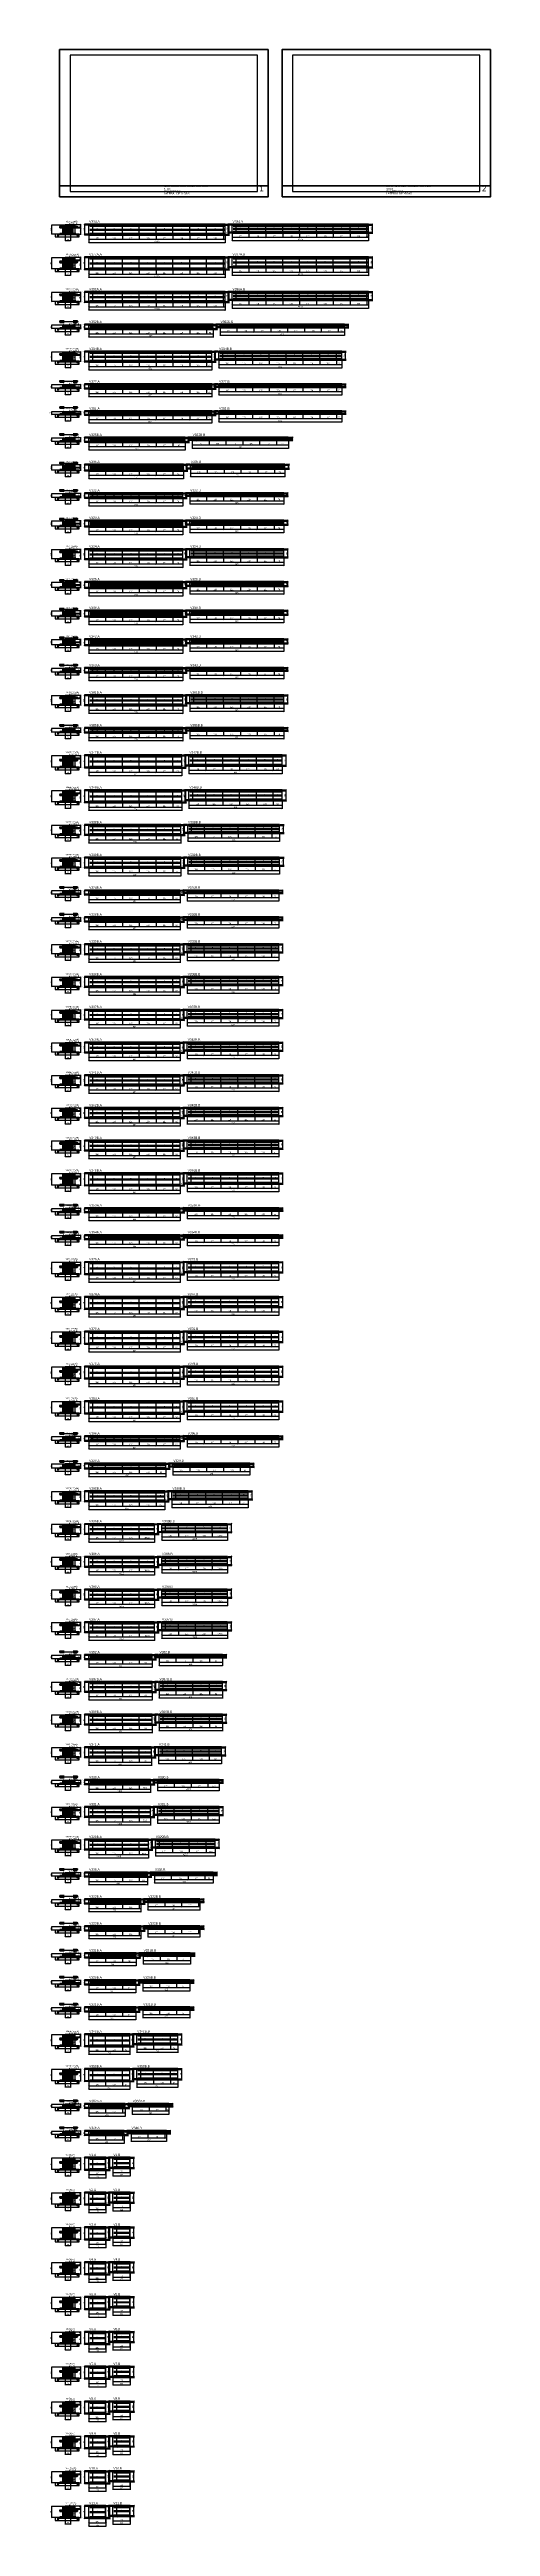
# Model space of a CAD drawing. Extents: x -9000 to 3070, y -16391 to 1250.
# Drawn here: x -72 to 3070, y -16391 to 1250 of the extents above.
import ezdxf
from ezdxf.enums import TextEntityAlignment as Align

# ---------------------------------------------------------------- set-up
doc = ezdxf.new("R2010")
doc.units = 0
for name, color, linetype in [('5', 5, 'Continuous'), ('BARRA_ANCORAGEM', 126, 'Continuous'), ('barrote', 126, 'Continuous'), ('CARIMBO', 255, 'Continuous'), ('CONCRETO', 251, 'Continuous'), ('COTA', 241, 'Continuous'), ('Cota Seção (2x)', 241, 'Continuous'), ('detalhes', 7, 'Continuous'), ('Folhas', 255, 'Continuous'), ('Hachura', 251, 'Continuous'), ('HACHURACONCRETO', 251, 'Continuous'), ('Madeira', 126, 'Continuous'), ('NOMENCLATURA', 7, 'Continuous'), ('Painéis', 200, 'Continuous'), ('presilha', 224, 'Continuous'), ('SARR_2.2x5', 40, 'Continuous'), ('SARR_2.2x7', 40, 'Continuous'), ('SARRAFO_2_2X7', 40, 'Continuous'), ('SCO-___-LAJ', 224, 'Continuous'), ('TENSOR', 224, 'Continuous'), ('Texto Seção', 7, 'Continuous')]:
    doc.layers.add(name, color=color, linetype=linetype)
doc.dimstyles.new('PAINEL', dxfattribs={"dimtxt": 10, "dimasz": 3, "dimexe": 3, "dimexo": 3, "dimgap": 3, "dimtad": 1, "dimblk": 'OBLIQUE', "dimblk1": 'OBLIQUE', "dimcen": 2.5, "dimclrd": 4, "dimclre": 4, "dimclrt": 240, "dimazin": 3, "dimtfac": 1, "dimtmove": 0, "dimatfit": 3})
doc.dimstyles.new('SECAO2X', dxfattribs={"dimtxt": 7, "dimasz": 5, "dimexe": 3, "dimexo": 3, "dimgap": 2, "dimtad": 3, "dimblk": 'OBLIQUE', "dimblk1": 'OBLIQUE', "dimcen": 2.5, "dimclrd": 4, "dimclre": 4, "dimclrt": 1, "dimazin": 3, "dimtfac": 1, "dimtmove": 0, "dimatfit": 3})

# ---------------------------------------------------------------- blocks, each defined once
blk = doc.blocks.new('PAR_ESQ')
for p, q in [((-1, -1), (1, 1)), ((-1, 1), (1, -1))]:
    blk.add_line(p, q)
blk = doc.blocks.new('PAR_FUNDO_ESQ')
for p, q in [((-1, -1), (1, 1)), ((-1, 1), (1, -1))]:
    blk.add_line(p, q)
blk = doc.blocks.new('PAR_FUNDO_DIR')
for p, q in [((-1, -1), (1, 1)), ((-1, 1), (1, -1))]:
    blk.add_line(p, q)
blk = doc.blocks.new('par_int_esq')
for p, q in [((-1, -1), (1, 1)), ((-1, 1), (1, -1))]:
    blk.add_line(p, q)
blk = doc.blocks.new('par_int_dir')
for p, q in [((-1, -1), (1, 1)), ((-1, 1), (1, -1))]:
    blk.add_line(p, q)
blk = doc.blocks.new('_OBLIQUE')
at = {"color": 0, "linetype": 'BYBLOCK'}
blk.add_line((-0.5, -0.5), (0.5, 0.5), dxfattribs=at)

msp = doc.modelspace()

# ---------------------------------------------------------------- hatches: boundary and pattern name
at = {"layer": 'COTA'}
h = msp.add_hatch(dxfattribs=at)
h.set_pattern_fill('ANSI31', scale=0.4)
h.paths.add_polyline_path([(40, -56), (40, 4), (108, 4), (108, -20), (78, -20), (78, -56)])
h = msp.add_hatch(dxfattribs=at)
h.set_pattern_fill('ANSI31', scale=0.5)
h.paths.add_polyline_path([(208, 0), (328, 0), (328, 7), (208, 7)])
h = msp.add_hatch(dxfattribs=at)
h.set_pattern_fill('ANSI31', scale=0.5)
h.paths.add_polyline_path([(328, 0), (448, 0), (448, 7), (328, 7)])
h = msp.add_hatch(dxfattribs=at)
h.set_pattern_fill('ANSI31', scale=0.5)
h.paths.add_polyline_path([(448, 0), (568, 0), (568, 7), (448, 7)])
h = msp.add_hatch(dxfattribs=at)
h.set_pattern_fill('ANSI31', scale=0.5)
h.paths.add_polyline_path([(568, 0), (688, 0), (688, 7), (568, 7)])
h = msp.add_hatch(dxfattribs=at)
h.set_pattern_fill('ANSI31', scale=0.5)
h.paths.add_polyline_path([(688, 0), (808, 0), (808, 7), (688, 7)])
h = msp.add_hatch(dxfattribs=at)
h.set_pattern_fill('ANSI31', scale=0.5)
h.paths.add_polyline_path([(808, 0), (928, 0), (928, 7), (808, 7)])
h = msp.add_hatch(dxfattribs=at)
h.set_pattern_fill('ANSI31', scale=0.5)
h.paths.add_polyline_path([(928, 0), (1048, 0), (1048, 7), (928, 7)])
h = msp.add_hatch(dxfattribs=at)
h.set_pattern_fill('ANSI31', scale=0.5)
h.paths.add_polyline_path([(1048, 0), (1168, 0), (1168, 7), (1048, 7)])
h = msp.add_hatch(dxfattribs=at)
h.set_pattern_fill('ANSI31', scale=0.5)
h.paths.add_polyline_path([(1168, 0), (1179.5, 0), (1179.5, 7), (1168, 7)])
h = msp.add_hatch(dxfattribs=at)
h.set_pattern_fill('ANSI31', scale=0.5)
h.paths.add_polyline_path([(1229.5, 0), (1349.5, 0), (1349.5, 7), (1229.5, 7)])
h = msp.add_hatch(dxfattribs=at)
h.set_pattern_fill('ANSI31', scale=0.5)
h.paths.add_polyline_path([(1349.5, 0), (1469.5, 0), (1469.5, 7), (1349.5, 7)])
h = msp.add_hatch(dxfattribs=at)
h.set_pattern_fill('ANSI31', scale=0.5)
h.paths.add_polyline_path([(1469.5, 0), (1589.5, 0), (1589.5, 7), (1469.5, 7)])
h = msp.add_hatch(dxfattribs=at)
h.set_pattern_fill('ANSI31', scale=0.5)
h.paths.add_polyline_path([(1589.5, 0), (1709.5, 0), (1709.5, 7), (1589.5, 7)])
h = msp.add_hatch(dxfattribs=at)
h.set_pattern_fill('ANSI31', scale=0.5)
h.paths.add_polyline_path([(1709.5, 0), (1829.5, 0), (1829.5, 7), (1709.5, 7)])
h = msp.add_hatch(dxfattribs=at)
h.set_pattern_fill('ANSI31', scale=0.5)
h.paths.add_polyline_path([(1829.5, 0), (1949.5, 0), (1949.5, 7), (1829.5, 7)])
h = msp.add_hatch(dxfattribs=at)
h.set_pattern_fill('ANSI31', scale=0.5)
h.paths.add_polyline_path([(1949.5, 0), (2069.5, 0), (2069.5, 7), (1949.5, 7)])
h = msp.add_hatch(dxfattribs=at)
h.set_pattern_fill('ANSI31', scale=0.5)
h.paths.add_polyline_path([(2069.5, 0), (2189.5, 0), (2189.5, 7), (2069.5, 7)])
h = msp.add_hatch(dxfattribs=at)
h.set_pattern_fill('ANSI31', scale=0.5)
h.paths.add_polyline_path([(2189.5, 0), (2201, 0), (2201, 7), (2189.5, 7)])
h = msp.add_hatch(dxfattribs=at)
h.set_pattern_fill('ANSI31', scale=0.5)
h.paths.add_polyline_path([(208, -71), (328, -71), (328, -64), (208, -64)])
h = msp.add_hatch(dxfattribs=at)
h.set_pattern_fill('ANSI31', scale=0.5)
h.paths.add_polyline_path([(328, -71), (448, -71), (448, -64), (328, -64)])
h = msp.add_hatch(dxfattribs=at)
h.set_pattern_fill('ANSI31', scale=0.5)
h.paths.add_polyline_path([(448, -71), (568, -71), (568, -64), (448, -64)])
h = msp.add_hatch(dxfattribs=at)
h.set_pattern_fill('ANSI31', scale=0.5)
h.paths.add_polyline_path([(568, -71), (688, -71), (688, -64), (568, -64)])
h = msp.add_hatch(dxfattribs=at)
h.set_pattern_fill('ANSI31', scale=0.5)
h.paths.add_polyline_path([(688, -71), (808, -71), (808, -64), (688, -64)])
h = msp.add_hatch(dxfattribs=at)
h.set_pattern_fill('ANSI31', scale=0.5)
h.paths.add_polyline_path([(808, -71), (928, -71), (928, -64), (808, -64)])
h = msp.add_hatch(dxfattribs=at)
h.set_pattern_fill('ANSI31', scale=0.5)
h.paths.add_polyline_path([(928, -71), (1048, -71), (1048, -64), (928, -64)])
h = msp.add_hatch(dxfattribs=at)
h.set_pattern_fill('ANSI31', scale=0.5)
h.paths.add_polyline_path([(1048, -71), (1168, -71), (1168, -64), (1048, -64)])
h = msp.add_hatch(dxfattribs=at)
h.set_pattern_fill('ANSI31', scale=0.5)
h.paths.add_polyline_path([(1168, -71), (1179.5, -71), (1179.5, -64), (1168, -64)])
h = msp.add_hatch(dxfattribs=at)
h.set_pattern_fill('ANSI31', scale=0.5)
h.paths.add_polyline_path([(1229.5, -57), (1349.5, -57), (1349.5, -50), (1229.5, -50)])
h = msp.add_hatch(dxfattribs=at)
h.set_pattern_fill('ANSI31', scale=0.5)
h.paths.add_polyline_path([(1349.5, -57), (1469.5, -57), (1469.5, -50), (1349.5, -50)])
h = msp.add_hatch(dxfattribs=at)
h.set_pattern_fill('ANSI31', scale=0.5)
h.paths.add_polyline_path([(1469.5, -57), (1589.5, -57), (1589.5, -50), (1469.5, -50)])
h = msp.add_hatch(dxfattribs=at)
h.set_pattern_fill('ANSI31', scale=0.5)
h.paths.add_polyline_path([(1589.5, -57), (1709.5, -57), (1709.5, -50), (1589.5, -50)])
h = msp.add_hatch(dxfattribs=at)
h.set_pattern_fill('ANSI31', scale=0.5)
h.paths.add_polyline_path([(1709.5, -57), (1829.5, -57), (1829.5, -50), (1709.5, -50)])
h = msp.add_hatch(dxfattribs=at)
h.set_pattern_fill('ANSI31', scale=0.5)
h.paths.add_polyline_path([(1829.5, -57), (1949.5, -57), (1949.5, -50), (1829.5, -50)])
h = msp.add_hatch(dxfattribs=at)
h.set_pattern_fill('ANSI31', scale=0.5)
h.paths.add_polyline_path([(1949.5, -57), (2069.5, -57), (2069.5, -50), (1949.5, -50)])
h = msp.add_hatch(dxfattribs=at)
h.set_pattern_fill('ANSI31', scale=0.5)
h.paths.add_polyline_path([(2069.5, -57), (2189.5, -57), (2189.5, -50), (2069.5, -50)])
h = msp.add_hatch(dxfattribs=at)
h.set_pattern_fill('ANSI31', scale=0.5)
h.paths.add_polyline_path([(2189.5, -57), (2201, -57), (2201, -50), (2189.5, -50)])
h = msp.add_hatch(dxfattribs=at)
h.set_pattern_fill('ANSI31', scale=0.4)
h.paths.add_polyline_path([(40, -304), (40, -229), (108, -229), (108, -253), (78, -253), (78, -304)])
h = msp.add_hatch(dxfattribs=at)
h.set_pattern_fill('ANSI31', scale=0.5)
h.paths.add_polyline_path([(208, -233), (328, -233), (328, -226), (208, -226)])
h = msp.add_hatch(dxfattribs=at)
h.set_pattern_fill('ANSI31', scale=0.5)
h.paths.add_polyline_path([(208, -319), (328, -319), (328, -312), (208, -312)])
h = msp.add_hatch(dxfattribs=at)
h.set_pattern_fill('ANSI31', scale=0.5)
h.paths.add_polyline_path([(328, -233), (448, -233), (448, -226), (328, -226)])
h = msp.add_hatch(dxfattribs=at)
h.set_pattern_fill('ANSI31', scale=0.5)
h.paths.add_polyline_path([(328, -319), (448, -319), (448, -312), (328, -312)])
h = msp.add_hatch(dxfattribs=at)
h.set_pattern_fill('ANSI31', scale=0.5)
h.paths.add_polyline_path([(448, -233), (568, -233), (568, -226), (448, -226)])
h = msp.add_hatch(dxfattribs=at)
h.set_pattern_fill('ANSI31', scale=0.5)
h.paths.add_polyline_path([(448, -319), (568, -319), (568, -312), (448, -312)])
h = msp.add_hatch(dxfattribs=at)
h.set_pattern_fill('ANSI31', scale=0.5)
h.paths.add_polyline_path([(568, -233), (688, -233), (688, -226), (568, -226)])
h = msp.add_hatch(dxfattribs=at)
h.set_pattern_fill('ANSI31', scale=0.5)
h.paths.add_polyline_path([(568, -319), (688, -319), (688, -312), (568, -312)])
h = msp.add_hatch(dxfattribs=at)
h.set_pattern_fill('ANSI31', scale=0.5)
h.paths.add_polyline_path([(688, -233), (808, -233), (808, -226), (688, -226)])
h = msp.add_hatch(dxfattribs=at)
h.set_pattern_fill('ANSI31', scale=0.5)
h.paths.add_polyline_path([(688, -319), (808, -319), (808, -312), (688, -312)])
h = msp.add_hatch(dxfattribs=at)
h.set_pattern_fill('ANSI31', scale=0.5)
h.paths.add_polyline_path([(808, -233), (928, -233), (928, -226), (808, -226)])
h = msp.add_hatch(dxfattribs=at)
h.set_pattern_fill('ANSI31', scale=0.5)
h.paths.add_polyline_path([(808, -319), (928, -319), (928, -312), (808, -312)])
h = msp.add_hatch(dxfattribs=at)
h.set_pattern_fill('ANSI31', scale=0.5)
h.paths.add_polyline_path([(928, -233), (1048, -233), (1048, -226), (928, -226)])
h = msp.add_hatch(dxfattribs=at)
h.set_pattern_fill('ANSI31', scale=0.5)
h.paths.add_polyline_path([(928, -319), (1048, -319), (1048, -312), (928, -312)])
h = msp.add_hatch(dxfattribs=at)
h.set_pattern_fill('ANSI31', scale=0.5)
h.paths.add_polyline_path([(1048, -233), (1168, -233), (1168, -226), (1048, -226)])
h = msp.add_hatch(dxfattribs=at)
h.set_pattern_fill('ANSI31', scale=0.5)
h.paths.add_polyline_path([(1048, -319), (1168, -319), (1168, -312), (1048, -312)])
h = msp.add_hatch(dxfattribs=at)
h.set_pattern_fill('ANSI31', scale=0.5)
h.paths.add_polyline_path([(1168, -233), (1179.5, -233), (1179.5, -226), (1168, -226)])
h = msp.add_hatch(dxfattribs=at)
h.set_pattern_fill('ANSI31', scale=0.5)
h.paths.add_polyline_path([(1168, -319), (1179.5, -319), (1179.5, -312), (1168, -312)])
h = msp.add_hatch(dxfattribs=at)
h.set_pattern_fill('ANSI31', scale=0.5)
h.paths.add_polyline_path([(1229.5, -233), (1349.5, -233), (1349.5, -226), (1229.5, -226)])
h = msp.add_hatch(dxfattribs=at)
h.set_pattern_fill('ANSI31', scale=0.5)
h.paths.add_polyline_path([(1229.5, -305), (1349.5, -305), (1349.5, -298), (1229.5, -298)])
h = msp.add_hatch(dxfattribs=at)
h.set_pattern_fill('ANSI31', scale=0.5)
h.paths.add_polyline_path([(1349.5, -233), (1469.5, -233), (1469.5, -226), (1349.5, -226)])
h = msp.add_hatch(dxfattribs=at)
h.set_pattern_fill('ANSI31', scale=0.5)
h.paths.add_polyline_path([(1349.5, -305), (1469.5, -305), (1469.5, -298), (1349.5, -298)])
h = msp.add_hatch(dxfattribs=at)
h.set_pattern_fill('ANSI31', scale=0.5)
h.paths.add_polyline_path([(1469.5, -233), (1589.5, -233), (1589.5, -226), (1469.5, -226)])
h = msp.add_hatch(dxfattribs=at)
h.set_pattern_fill('ANSI31', scale=0.5)
h.paths.add_polyline_path([(1469.5, -305), (1589.5, -305), (1589.5, -298), (1469.5, -298)])
h = msp.add_hatch(dxfattribs=at)
h.set_pattern_fill('ANSI31', scale=0.5)
h.paths.add_polyline_path([(1589.5, -233), (1709.5, -233), (1709.5, -226), (1589.5, -226)])
h = msp.add_hatch(dxfattribs=at)
h.set_pattern_fill('ANSI31', scale=0.5)
h.paths.add_polyline_path([(1589.5, -305), (1709.5, -305), (1709.5, -298), (1589.5, -298)])
h = msp.add_hatch(dxfattribs=at)
h.set_pattern_fill('ANSI31', scale=0.5)
h.paths.add_polyline_path([(1709.5, -233), (1829.5, -233), (1829.5, -226), (1709.5, -226)])
h = msp.add_hatch(dxfattribs=at)
h.set_pattern_fill('ANSI31', scale=0.5)
h.paths.add_polyline_path([(1709.5, -305), (1829.5, -305), (1829.5, -298), (1709.5, -298)])
h = msp.add_hatch(dxfattribs=at)
h.set_pattern_fill('ANSI31', scale=0.5)
h.paths.add_polyline_path([(1829.5, -233), (1949.5, -233), (1949.5, -226), (1829.5, -226)])
h = msp.add_hatch(dxfattribs=at)
h.set_pattern_fill('ANSI31', scale=0.5)
h.paths.add_polyline_path([(1829.5, -305), (1949.5, -305), (1949.5, -298), (1829.5, -298)])
h = msp.add_hatch(dxfattribs=at)
h.set_pattern_fill('ANSI31', scale=0.5)
h.paths.add_polyline_path([(1949.5, -233), (2069.5, -233), (2069.5, -226), (1949.5, -226)])
h = msp.add_hatch(dxfattribs=at)
h.set_pattern_fill('ANSI31', scale=0.5)
h.paths.add_polyline_path([(1949.5, -305), (2069.5, -305), (2069.5, -298), (1949.5, -298)])
h = msp.add_hatch(dxfattribs=at)
h.set_pattern_fill('ANSI31', scale=0.5)
h.paths.add_polyline_path([(2069.5, -233), (2189.5, -233), (2189.5, -226), (2069.5, -226)])
h = msp.add_hatch(dxfattribs=at)
h.set_pattern_fill('ANSI31', scale=0.5)
h.paths.add_polyline_path([(2069.5, -305), (2189.5, -305), (2189.5, -298), (2069.5, -298)])
h = msp.add_hatch(dxfattribs=at)
h.set_pattern_fill('ANSI31', scale=0.5)
h.paths.add_polyline_path([(2189.5, -233), (2201, -233), (2201, -226), (2189.5, -226)])
h = msp.add_hatch(dxfattribs=at)
h.set_pattern_fill('ANSI31', scale=0.5)
h.paths.add_polyline_path([(2189.5, -305), (2201, -305), (2201, -298), (2189.5, -298)])
h = msp.add_hatch(dxfattribs=at)
h.set_pattern_fill('ANSI31', scale=0.4)
h.paths.add_polyline_path([(40, -537), (40, -477), (108, -477), (108, -501), (78, -501), (78, -537)])
h = msp.add_hatch(dxfattribs=at)
h.set_pattern_fill('ANSI31', scale=0.5)
h.paths.add_polyline_path([(208, -481), (328, -481), (328, -474), (208, -474)])
h = msp.add_hatch(dxfattribs=at)
h.set_pattern_fill('ANSI31', scale=0.5)
h.paths.add_polyline_path([(328, -481), (448, -481), (448, -474), (328, -474)])
h = msp.add_hatch(dxfattribs=at)
h.set_pattern_fill('ANSI31', scale=0.5)
h.paths.add_polyline_path([(448, -481), (568, -481), (568, -474), (448, -474)])
h = msp.add_hatch(dxfattribs=at)
h.set_pattern_fill('ANSI31', scale=0.5)
h.paths.add_polyline_path([(568, -481), (688, -481), (688, -474), (568, -474)])
h = msp.add_hatch(dxfattribs=at)
h.set_pattern_fill('ANSI31', scale=0.5)
h.paths.add_polyline_path([(688, -481), (808, -481), (808, -474), (688, -474)])
h = msp.add_hatch(dxfattribs=at)
h.set_pattern_fill('ANSI31', scale=0.5)
h.paths.add_polyline_path([(808, -481), (928, -481), (928, -474), (808, -474)])
h = msp.add_hatch(dxfattribs=at)
h.set_pattern_fill('ANSI31', scale=0.5)
h.paths.add_polyline_path([(928, -481), (1048, -481), (1048, -474), (928, -474)])
h = msp.add_hatch(dxfattribs=at)
h.set_pattern_fill('ANSI31', scale=0.5)
h.paths.add_polyline_path([(1048, -481), (1168, -481), (1168, -474), (1048, -474)])
h = msp.add_hatch(dxfattribs=at)
h.set_pattern_fill('ANSI31', scale=0.5)
h.paths.add_polyline_path([(1168, -481), (1179.5, -481), (1179.5, -474), (1168, -474)])
h = msp.add_hatch(dxfattribs=at)
h.set_pattern_fill('ANSI31', scale=0.5)
h.paths.add_polyline_path([(1229.5, -481), (1349.5, -481), (1349.5, -474), (1229.5, -474)])
h = msp.add_hatch(dxfattribs=at)
h.set_pattern_fill('ANSI31', scale=0.5)
h.paths.add_polyline_path([(1349.5, -481), (1469.5, -481), (1469.5, -474), (1349.5, -474)])
h = msp.add_hatch(dxfattribs=at)
h.set_pattern_fill('ANSI31', scale=0.5)
h.paths.add_polyline_path([(1469.5, -481), (1589.5, -481), (1589.5, -474), (1469.5, -474)])
h = msp.add_hatch(dxfattribs=at)
h.set_pattern_fill('ANSI31', scale=0.5)
h.paths.add_polyline_path([(1589.5, -481), (1709.5, -481), (1709.5, -474), (1589.5, -474)])
h = msp.add_hatch(dxfattribs=at)
h.set_pattern_fill('ANSI31', scale=0.5)
h.paths.add_polyline_path([(1709.5, -481), (1829.5, -481), (1829.5, -474), (1709.5, -474)])
h = msp.add_hatch(dxfattribs=at)
h.set_pattern_fill('ANSI31', scale=0.5)
h.paths.add_polyline_path([(1829.5, -481), (1949.5, -481), (1949.5, -474), (1829.5, -474)])
h = msp.add_hatch(dxfattribs=at)
h.set_pattern_fill('ANSI31', scale=0.5)
h.paths.add_polyline_path([(1949.5, -481), (2069.5, -481), (2069.5, -474), (1949.5, -474)])
h = msp.add_hatch(dxfattribs=at)
h.set_pattern_fill('ANSI31', scale=0.5)
h.paths.add_polyline_path([(2069.5, -481), (2189.5, -481), (2189.5, -474), (2069.5, -474)])
h = msp.add_hatch(dxfattribs=at)
h.set_pattern_fill('ANSI31', scale=0.5)
h.paths.add_polyline_path([(2189.5, -481), (2201, -481), (2201, -474), (2189.5, -474)])
h = msp.add_hatch(dxfattribs=at)
h.set_pattern_fill('ANSI31', scale=0.5)
h.paths.add_polyline_path([(208, -552), (328, -552), (328, -545), (208, -545)])
h = msp.add_hatch(dxfattribs=at)
h.set_pattern_fill('ANSI31', scale=0.5)
h.paths.add_polyline_path([(328, -552), (448, -552), (448, -545), (328, -545)])
h = msp.add_hatch(dxfattribs=at)
h.set_pattern_fill('ANSI31', scale=0.5)
h.paths.add_polyline_path([(448, -552), (568, -552), (568, -545), (448, -545)])
h = msp.add_hatch(dxfattribs=at)
h.set_pattern_fill('ANSI31', scale=0.5)
h.paths.add_polyline_path([(568, -552), (688, -552), (688, -545), (568, -545)])
h = msp.add_hatch(dxfattribs=at)
h.set_pattern_fill('ANSI31', scale=0.5)
h.paths.add_polyline_path([(688, -552), (808, -552), (808, -545), (688, -545)])
h = msp.add_hatch(dxfattribs=at)
h.set_pattern_fill('ANSI31', scale=0.5)
h.paths.add_polyline_path([(808, -552), (928, -552), (928, -545), (808, -545)])
h = msp.add_hatch(dxfattribs=at)
h.set_pattern_fill('ANSI31', scale=0.5)
h.paths.add_polyline_path([(928, -552), (1048, -552), (1048, -545), (928, -545)])
h = msp.add_hatch(dxfattribs=at)
h.set_pattern_fill('ANSI31', scale=0.5)
h.paths.add_polyline_path([(1048, -552), (1168, -552), (1168, -545), (1048, -545)])
h = msp.add_hatch(dxfattribs=at)
h.set_pattern_fill('ANSI31', scale=0.5)
h.paths.add_polyline_path([(1168, -552), (1179.5, -552), (1179.5, -545), (1168, -545)])
h = msp.add_hatch(dxfattribs=at)
h.set_pattern_fill('ANSI31', scale=0.5)
h.paths.add_polyline_path([(1229.5, -538), (1349.5, -538), (1349.5, -531), (1229.5, -531)])
h = msp.add_hatch(dxfattribs=at)
h.set_pattern_fill('ANSI31', scale=0.5)
h.paths.add_polyline_path([(1349.5, -538), (1469.5, -538), (1469.5, -531), (1349.5, -531)])
h = msp.add_hatch(dxfattribs=at)
h.set_pattern_fill('ANSI31', scale=0.5)
h.paths.add_polyline_path([(1469.5, -538), (1589.5, -538), (1589.5, -531), (1469.5, -531)])
h = msp.add_hatch(dxfattribs=at)
h.set_pattern_fill('ANSI31', scale=0.5)
h.paths.add_polyline_path([(1589.5, -538), (1709.5, -538), (1709.5, -531), (1589.5, -531)])
h = msp.add_hatch(dxfattribs=at)
h.set_pattern_fill('ANSI31', scale=0.5)
h.paths.add_polyline_path([(1709.5, -538), (1829.5, -538), (1829.5, -531), (1709.5, -531)])
h = msp.add_hatch(dxfattribs=at)
h.set_pattern_fill('ANSI31', scale=0.5)
h.paths.add_polyline_path([(1829.5, -538), (1949.5, -538), (1949.5, -531), (1829.5, -531)])
h = msp.add_hatch(dxfattribs=at)
h.set_pattern_fill('ANSI31', scale=0.5)
h.paths.add_polyline_path([(1949.5, -538), (2069.5, -538), (2069.5, -531), (1949.5, -531)])
h = msp.add_hatch(dxfattribs=at)
h.set_pattern_fill('ANSI31', scale=0.5)
h.paths.add_polyline_path([(2069.5, -538), (2189.5, -538), (2189.5, -531), (2069.5, -531)])
h = msp.add_hatch(dxfattribs=at)
h.set_pattern_fill('ANSI31', scale=0.5)
h.paths.add_polyline_path([(2189.5, -538), (2201, -538), (2201, -531), (2189.5, -531)])
h = msp.add_hatch(dxfattribs=at)
h.set_pattern_fill('ANSI31', scale=0.4)
h.paths.add_polyline_path([(40, -729), (40, -710), (108, -710), (108, -727.6), (78, -727.6), (78, -729)])
h = msp.add_hatch(dxfattribs=at)
h.set_pattern_fill('ANSI31', scale=0.5)
h.paths.add_polyline_path([(208, -714), (328, -714), (328, -707), (208, -707)])
h = msp.add_hatch(dxfattribs=at)
h.set_pattern_fill('ANSI31', scale=0.5)
h.paths.add_polyline_path([(208, -744), (328, -744), (328, -737), (208, -737)])
h = msp.add_hatch(dxfattribs=at)
h.set_pattern_fill('ANSI31', scale=0.5)
h.paths.add_polyline_path([(328, -714), (448, -714), (448, -707), (328, -707)])
h = msp.add_hatch(dxfattribs=at)
h.set_pattern_fill('ANSI31', scale=0.5)
h.paths.add_polyline_path([(328, -744), (448, -744), (448, -737), (328, -737)])
h = msp.add_hatch(dxfattribs=at)
h.set_pattern_fill('ANSI31', scale=0.5)
h.paths.add_polyline_path([(448, -714), (568, -714), (568, -707), (448, -707)])
h = msp.add_hatch(dxfattribs=at)
h.set_pattern_fill('ANSI31', scale=0.5)
h.paths.add_polyline_path([(448, -744), (568, -744), (568, -737), (448, -737)])
h = msp.add_hatch(dxfattribs=at)
h.set_pattern_fill('ANSI31', scale=0.5)
h.paths.add_polyline_path([(568, -714), (688, -714), (688, -707), (568, -707)])
h = msp.add_hatch(dxfattribs=at)
h.set_pattern_fill('ANSI31', scale=0.5)
h.paths.add_polyline_path([(568, -744), (688, -744), (688, -737), (568, -737)])
h = msp.add_hatch(dxfattribs=at)
h.set_pattern_fill('ANSI31', scale=0.5)
h.paths.add_polyline_path([(688, -714), (808, -714), (808, -707), (688, -707)])
h = msp.add_hatch(dxfattribs=at)
h.set_pattern_fill('ANSI31', scale=0.5)
h.paths.add_polyline_path([(688, -744), (808, -744), (808, -737), (688, -737)])
h = msp.add_hatch(dxfattribs=at)
h.set_pattern_fill('ANSI31', scale=0.5)
h.paths.add_polyline_path([(808, -714), (928, -714), (928, -707), (808, -707)])
h = msp.add_hatch(dxfattribs=at)
h.set_pattern_fill('ANSI31', scale=0.5)
h.paths.add_polyline_path([(808, -744), (928, -744), (928, -737), (808, -737)])
h = msp.add_hatch(dxfattribs=at)
h.set_pattern_fill('ANSI31', scale=0.5)
h.paths.add_polyline_path([(928, -714), (1048, -714), (1048, -707), (928, -707)])
h = msp.add_hatch(dxfattribs=at)
h.set_pattern_fill('ANSI31', scale=0.5)
h.paths.add_polyline_path([(928, -744), (1048, -744), (1048, -737), (928, -737)])
h = msp.add_hatch(dxfattribs=at)
h.set_pattern_fill('ANSI31', scale=0.5)
h.paths.add_polyline_path([(1048, -714), (1094, -714), (1094, -707), (1048, -707)])
h = msp.add_hatch(dxfattribs=at)
h.set_pattern_fill('ANSI31', scale=0.5)
h.paths.add_polyline_path([(1048, -744), (1094, -744), (1094, -737), (1048, -737)])
h = msp.add_hatch(dxfattribs=at)
h.set_pattern_fill('ANSI31', scale=0.5)
h.paths.add_polyline_path([(1144, -714), (1264, -714), (1264, -707), (1144, -707)])
h = msp.add_hatch(dxfattribs=at)
h.set_pattern_fill('ANSI31', scale=0.5)
h.paths.add_polyline_path([(1144, -731), (1264, -731), (1264, -724), (1144, -724)])
h = msp.add_hatch(dxfattribs=at)
h.set_pattern_fill('ANSI31', scale=0.5)
h.paths.add_polyline_path([(1264, -714), (1384, -714), (1384, -707), (1264, -707)])
h = msp.add_hatch(dxfattribs=at)
h.set_pattern_fill('ANSI31', scale=0.5)
h.paths.add_polyline_path([(1264, -731), (1384, -731), (1384, -724), (1264, -724)])
h = msp.add_hatch(dxfattribs=at)
h.set_pattern_fill('ANSI31', scale=0.5)
h.paths.add_polyline_path([(1384, -714), (1504, -714), (1504, -707), (1384, -707)])
h = msp.add_hatch(dxfattribs=at)
h.set_pattern_fill('ANSI31', scale=0.5)
h.paths.add_polyline_path([(1384, -731), (1504, -731), (1504, -724), (1384, -724)])
h = msp.add_hatch(dxfattribs=at)
h.set_pattern_fill('ANSI31', scale=0.5)
h.paths.add_polyline_path([(1504, -714), (1624, -714), (1624, -707), (1504, -707)])
h = msp.add_hatch(dxfattribs=at)
h.set_pattern_fill('ANSI31', scale=0.5)
h.paths.add_polyline_path([(1504, -731), (1624, -731), (1624, -724), (1504, -724)])
h = msp.add_hatch(dxfattribs=at)
h.set_pattern_fill('ANSI31', scale=0.5)
h.paths.add_polyline_path([(1624, -714), (1744, -714), (1744, -707), (1624, -707)])
h = msp.add_hatch(dxfattribs=at)
h.set_pattern_fill('ANSI31', scale=0.5)
h.paths.add_polyline_path([(1624, -731), (1744, -731), (1744, -724), (1624, -724)])
h = msp.add_hatch(dxfattribs=at)
h.set_pattern_fill('ANSI31', scale=0.5)
h.paths.add_polyline_path([(1744, -714), (1864, -714), (1864, -707), (1744, -707)])
h = msp.add_hatch(dxfattribs=at)
h.set_pattern_fill('ANSI31', scale=0.5)
h.paths.add_polyline_path([(1744, -731), (1864, -731), (1864, -724), (1744, -724)])
h = msp.add_hatch(dxfattribs=at)
h.set_pattern_fill('ANSI31', scale=0.5)
h.paths.add_polyline_path([(1864, -714), (1984, -714), (1984, -707), (1864, -707)])
h = msp.add_hatch(dxfattribs=at)
h.set_pattern_fill('ANSI31', scale=0.5)
h.paths.add_polyline_path([(1864, -731), (1984, -731), (1984, -724), (1864, -724)])
h = msp.add_hatch(dxfattribs=at)
h.set_pattern_fill('ANSI31', scale=0.5)
h.paths.add_polyline_path([(1984, -714), (2030, -714), (2030, -707), (1984, -707)])
h = msp.add_hatch(dxfattribs=at)
h.set_pattern_fill('ANSI31', scale=0.5)
h.paths.add_polyline_path([(1984, -731), (2030, -731), (2030, -724), (1984, -724)])
h = msp.add_hatch(dxfattribs=at)
h.set_pattern_fill('ANSI31', scale=0.4)
h.paths.add_polyline_path([(40, -962), (40, -902), (108, -902), (108, -926), (78, -926), (78, -962)])
h = msp.add_hatch(dxfattribs=at)
h.set_pattern_fill('ANSI31', scale=0.5)
h.paths.add_polyline_path([(208, -906), (328, -906), (328, -899), (208, -899)])
h = msp.add_hatch(dxfattribs=at)
h.set_pattern_fill('ANSI31', scale=0.5)
h.paths.add_polyline_path([(208, -977), (328, -977), (328, -970), (208, -970)])
h = msp.add_hatch(dxfattribs=at)
h.set_pattern_fill('ANSI31', scale=0.5)
h.paths.add_polyline_path([(328, -906), (448, -906), (448, -899), (328, -899)])
h = msp.add_hatch(dxfattribs=at)
h.set_pattern_fill('ANSI31', scale=0.5)
h.paths.add_polyline_path([(328, -977), (448, -977), (448, -970), (328, -970)])
h = msp.add_hatch(dxfattribs=at)
h.set_pattern_fill('ANSI31', scale=0.5)
h.paths.add_polyline_path([(448, -906), (568, -906), (568, -899), (448, -899)])
h = msp.add_hatch(dxfattribs=at)
h.set_pattern_fill('ANSI31', scale=0.5)
h.paths.add_polyline_path([(448, -977), (568, -977), (568, -970), (448, -970)])
h = msp.add_hatch(dxfattribs=at)
h.set_pattern_fill('ANSI31', scale=0.5)
h.paths.add_polyline_path([(568, -906), (688, -906), (688, -899), (568, -899)])
h = msp.add_hatch(dxfattribs=at)
h.set_pattern_fill('ANSI31', scale=0.5)
h.paths.add_polyline_path([(568, -977), (688, -977), (688, -970), (568, -970)])
h = msp.add_hatch(dxfattribs=at)
h.set_pattern_fill('ANSI31', scale=0.5)
h.paths.add_polyline_path([(688, -906), (808, -906), (808, -899), (688, -899)])
h = msp.add_hatch(dxfattribs=at)
h.set_pattern_fill('ANSI31', scale=0.5)
h.paths.add_polyline_path([(688, -977), (808, -977), (808, -970), (688, -970)])
h = msp.add_hatch(dxfattribs=at)
h.set_pattern_fill('ANSI31', scale=0.5)
h.paths.add_polyline_path([(808, -906), (928, -906), (928, -899), (808, -899)])
h = msp.add_hatch(dxfattribs=at)
h.set_pattern_fill('ANSI31', scale=0.5)
h.paths.add_polyline_path([(808, -977), (928, -977), (928, -970), (808, -970)])
h = msp.add_hatch(dxfattribs=at)
h.set_pattern_fill('ANSI31', scale=0.5)
h.paths.add_polyline_path([(928, -906), (1048, -906), (1048, -899), (928, -899)])
h = msp.add_hatch(dxfattribs=at)
h.set_pattern_fill('ANSI31', scale=0.5)
h.paths.add_polyline_path([(928, -977), (1048, -977), (1048, -970), (928, -970)])
h = msp.add_hatch(dxfattribs=at)
h.set_pattern_fill('ANSI31', scale=0.5)
h.paths.add_polyline_path([(1048, -906), (1084, -906), (1084, -899), (1048, -899)])
h = msp.add_hatch(dxfattribs=at)
h.set_pattern_fill('ANSI31', scale=0.5)
h.paths.add_polyline_path([(1048, -977), (1084, -977), (1084, -970), (1048, -970)])
h = msp.add_hatch(dxfattribs=at)
h.set_pattern_fill('ANSI31', scale=0.5)
h.paths.add_polyline_path([(1134, -906), (1254, -906), (1254, -899), (1134, -899)])
h = msp.add_hatch(dxfattribs=at)
h.set_pattern_fill('ANSI31', scale=0.5)
h.paths.add_polyline_path([(1134, -963), (1254, -963), (1254, -956), (1134, -956)])
h = msp.add_hatch(dxfattribs=at)
h.set_pattern_fill('ANSI31', scale=0.5)
h.paths.add_polyline_path([(1254, -906), (1374, -906), (1374, -899), (1254, -899)])
h = msp.add_hatch(dxfattribs=at)
h.set_pattern_fill('ANSI31', scale=0.5)
h.paths.add_polyline_path([(1254, -963), (1374, -963), (1374, -956), (1254, -956)])
h = msp.add_hatch(dxfattribs=at)
h.set_pattern_fill('ANSI31', scale=0.5)
h.paths.add_polyline_path([(1374, -906), (1494, -906), (1494, -899), (1374, -899)])
h = msp.add_hatch(dxfattribs=at)
h.set_pattern_fill('ANSI31', scale=0.5)
h.paths.add_polyline_path([(1374, -963), (1494, -963), (1494, -956), (1374, -956)])
h = msp.add_hatch(dxfattribs=at)
h.set_pattern_fill('ANSI31', scale=0.5)
h.paths.add_polyline_path([(1494, -906), (1614, -906), (1614, -899), (1494, -899)])
h = msp.add_hatch(dxfattribs=at)
h.set_pattern_fill('ANSI31', scale=0.5)
h.paths.add_polyline_path([(1494, -963), (1614, -963), (1614, -956), (1494, -956)])
h = msp.add_hatch(dxfattribs=at)
h.set_pattern_fill('ANSI31', scale=0.5)
h.paths.add_polyline_path([(1614, -906), (1734, -906), (1734, -899), (1614, -899)])
h = msp.add_hatch(dxfattribs=at)
h.set_pattern_fill('ANSI31', scale=0.5)
h.paths.add_polyline_path([(1614, -963), (1734, -963), (1734, -956), (1614, -956)])
h = msp.add_hatch(dxfattribs=at)
h.set_pattern_fill('ANSI31', scale=0.5)
h.paths.add_polyline_path([(1734, -906), (1854, -906), (1854, -899), (1734, -899)])
h = msp.add_hatch(dxfattribs=at)
h.set_pattern_fill('ANSI31', scale=0.5)
h.paths.add_polyline_path([(1734, -963), (1854, -963), (1854, -956), (1734, -956)])
h = msp.add_hatch(dxfattribs=at)
h.set_pattern_fill('ANSI31', scale=0.5)
h.paths.add_polyline_path([(1854, -906), (1974, -906), (1974, -899), (1854, -899)])
h = msp.add_hatch(dxfattribs=at)
h.set_pattern_fill('ANSI31', scale=0.5)
h.paths.add_polyline_path([(1854, -963), (1974, -963), (1974, -956), (1854, -956)])
h = msp.add_hatch(dxfattribs=at)
h.set_pattern_fill('ANSI31', scale=0.5)
h.paths.add_polyline_path([(1974, -906), (2010, -906), (2010, -899), (1974, -899)])
h = msp.add_hatch(dxfattribs=at)
h.set_pattern_fill('ANSI31', scale=0.5)
h.paths.add_polyline_path([(1974, -963), (2010, -963), (2010, -956), (1974, -956)])
h = msp.add_hatch(dxfattribs=at)
h.set_pattern_fill('ANSI31', scale=0.4)
h.paths.add_polyline_path([(40, -1154), (40, -1135), (108, -1135), (108, -1152.6), (78, -1152.6), (78, -1154)])
h = msp.add_hatch(dxfattribs=at)
h.set_pattern_fill('ANSI31', scale=0.5)
h.paths.add_polyline_path([(208, -1139), (328, -1139), (328, -1132), (208, -1132)])
h = msp.add_hatch(dxfattribs=at)
h.set_pattern_fill('ANSI31', scale=0.5)
h.paths.add_polyline_path([(208, -1169), (328, -1169), (328, -1162), (208, -1162)])
h = msp.add_hatch(dxfattribs=at)
h.set_pattern_fill('ANSI31', scale=0.5)
h.paths.add_polyline_path([(328, -1139), (448, -1139), (448, -1132), (328, -1132)])
h = msp.add_hatch(dxfattribs=at)
h.set_pattern_fill('ANSI31', scale=0.5)
h.paths.add_polyline_path([(328, -1169), (448, -1169), (448, -1162), (328, -1162)])
h = msp.add_hatch(dxfattribs=at)
h.set_pattern_fill('ANSI31', scale=0.5)
h.paths.add_polyline_path([(448, -1139), (568, -1139), (568, -1132), (448, -1132)])
h = msp.add_hatch(dxfattribs=at)
h.set_pattern_fill('ANSI31', scale=0.5)
h.paths.add_polyline_path([(448, -1169), (568, -1169), (568, -1162), (448, -1162)])
h = msp.add_hatch(dxfattribs=at)
h.set_pattern_fill('ANSI31', scale=0.5)
h.paths.add_polyline_path([(568, -1139), (688, -1139), (688, -1132), (568, -1132)])
h = msp.add_hatch(dxfattribs=at)
h.set_pattern_fill('ANSI31', scale=0.5)
h.paths.add_polyline_path([(568, -1169), (688, -1169), (688, -1162), (568, -1162)])
h = msp.add_hatch(dxfattribs=at)
h.set_pattern_fill('ANSI31', scale=0.5)
h.paths.add_polyline_path([(688, -1139), (808, -1139), (808, -1132), (688, -1132)])
h = msp.add_hatch(dxfattribs=at)
h.set_pattern_fill('ANSI31', scale=0.5)
h.paths.add_polyline_path([(688, -1169), (808, -1169), (808, -1162), (688, -1162)])
h = msp.add_hatch(dxfattribs=at)
h.set_pattern_fill('ANSI31', scale=0.5)
h.paths.add_polyline_path([(808, -1139), (928, -1139), (928, -1132), (808, -1132)])
h = msp.add_hatch(dxfattribs=at)
h.set_pattern_fill('ANSI31', scale=0.5)
h.paths.add_polyline_path([(808, -1169), (928, -1169), (928, -1162), (808, -1162)])
h = msp.add_hatch(dxfattribs=at)
h.set_pattern_fill('ANSI31', scale=0.5)
h.paths.add_polyline_path([(928, -1139), (1048, -1139), (1048, -1132), (928, -1132)])
h = msp.add_hatch(dxfattribs=at)
h.set_pattern_fill('ANSI31', scale=0.5)
h.paths.add_polyline_path([(928, -1169), (1048, -1169), (1048, -1162), (928, -1162)])
h = msp.add_hatch(dxfattribs=at)
h.set_pattern_fill('ANSI31', scale=0.5)
h.paths.add_polyline_path([(1048, -1139), (1084, -1139), (1084, -1132), (1048, -1132)])
h = msp.add_hatch(dxfattribs=at)
h.set_pattern_fill('ANSI31', scale=0.5)
h.paths.add_polyline_path([(1048, -1169), (1084, -1169), (1084, -1162), (1048, -1162)])
h = msp.add_hatch(dxfattribs=at)
h.set_pattern_fill('ANSI31', scale=0.5)
h.paths.add_polyline_path([(1134, -1139), (1254, -1139), (1254, -1132), (1134, -1132)])
h = msp.add_hatch(dxfattribs=at)
h.set_pattern_fill('ANSI31', scale=0.5)
h.paths.add_polyline_path([(1134, -1156), (1254, -1156), (1254, -1149), (1134, -1149)])
h = msp.add_hatch(dxfattribs=at)
h.set_pattern_fill('ANSI31', scale=0.5)
h.paths.add_polyline_path([(1254, -1139), (1374, -1139), (1374, -1132), (1254, -1132)])
h = msp.add_hatch(dxfattribs=at)
h.set_pattern_fill('ANSI31', scale=0.5)
h.paths.add_polyline_path([(1254, -1156), (1374, -1156), (1374, -1149), (1254, -1149)])
h = msp.add_hatch(dxfattribs=at)
h.set_pattern_fill('ANSI31', scale=0.5)
h.paths.add_polyline_path([(1374, -1139), (1494, -1139), (1494, -1132), (1374, -1132)])
h = msp.add_hatch(dxfattribs=at)
h.set_pattern_fill('ANSI31', scale=0.5)
h.paths.add_polyline_path([(1374, -1156), (1494, -1156), (1494, -1149), (1374, -1149)])
h = msp.add_hatch(dxfattribs=at)
h.set_pattern_fill('ANSI31', scale=0.5)
h.paths.add_polyline_path([(1494, -1139), (1614, -1139), (1614, -1132), (1494, -1132)])
h = msp.add_hatch(dxfattribs=at)
h.set_pattern_fill('ANSI31', scale=0.5)
h.paths.add_polyline_path([(1494, -1156), (1614, -1156), (1614, -1149), (1494, -1149)])
h = msp.add_hatch(dxfattribs=at)
h.set_pattern_fill('ANSI31', scale=0.5)
h.paths.add_polyline_path([(1614, -1139), (1734, -1139), (1734, -1132), (1614, -1132)])
h = msp.add_hatch(dxfattribs=at)
h.set_pattern_fill('ANSI31', scale=0.5)
h.paths.add_polyline_path([(1614, -1156), (1734, -1156), (1734, -1149), (1614, -1149)])
h = msp.add_hatch(dxfattribs=at)
h.set_pattern_fill('ANSI31', scale=0.5)
h.paths.add_polyline_path([(1734, -1139), (1854, -1139), (1854, -1132), (1734, -1132)])
h = msp.add_hatch(dxfattribs=at)
h.set_pattern_fill('ANSI31', scale=0.5)
h.paths.add_polyline_path([(1734, -1156), (1854, -1156), (1854, -1149), (1734, -1149)])
h = msp.add_hatch(dxfattribs=at)
h.set_pattern_fill('ANSI31', scale=0.5)
h.paths.add_polyline_path([(1854, -1139), (1974, -1139), (1974, -1132), (1854, -1132)])
h = msp.add_hatch(dxfattribs=at)
h.set_pattern_fill('ANSI31', scale=0.5)
h.paths.add_polyline_path([(1854, -1156), (1974, -1156), (1974, -1149), (1854, -1149)])
h = msp.add_hatch(dxfattribs=at)
h.set_pattern_fill('ANSI31', scale=0.5)
h.paths.add_polyline_path([(1974, -1139), (2010, -1139), (2010, -1132), (1974, -1132)])
h = msp.add_hatch(dxfattribs=at)
h.set_pattern_fill('ANSI31', scale=0.5)
h.paths.add_polyline_path([(1974, -1156), (2010, -1156), (2010, -1149), (1974, -1149)])
h = msp.add_hatch(dxfattribs=at)
h.set_pattern_fill('ANSI31', scale=0.4)
h.paths.add_polyline_path([(40, -1341), (40, -1327), (108, -1327), (108, -1339.6), (78, -1339.6), (78, -1341)])
h = msp.add_hatch(dxfattribs=at)
h.set_pattern_fill('ANSI31', scale=0.5)
h.paths.add_polyline_path([(208, -1331), (328, -1331), (328, -1324), (208, -1324)])
h = msp.add_hatch(dxfattribs=at)
h.set_pattern_fill('ANSI31', scale=0.5)
h.paths.add_polyline_path([(208, -1356), (328, -1356), (328, -1349), (208, -1349)])
h = msp.add_hatch(dxfattribs=at)
h.set_pattern_fill('ANSI31', scale=0.5)
h.paths.add_polyline_path([(328, -1331), (448, -1331), (448, -1324), (328, -1324)])
h = msp.add_hatch(dxfattribs=at)
h.set_pattern_fill('ANSI31', scale=0.5)
h.paths.add_polyline_path([(328, -1356), (448, -1356), (448, -1349), (328, -1349)])
h = msp.add_hatch(dxfattribs=at)
h.set_pattern_fill('ANSI31', scale=0.5)
h.paths.add_polyline_path([(448, -1331), (568, -1331), (568, -1324), (448, -1324)])
h = msp.add_hatch(dxfattribs=at)
h.set_pattern_fill('ANSI31', scale=0.5)
h.paths.add_polyline_path([(448, -1356), (568, -1356), (568, -1349), (448, -1349)])
h = msp.add_hatch(dxfattribs=at)
h.set_pattern_fill('ANSI31', scale=0.5)
h.paths.add_polyline_path([(568, -1331), (688, -1331), (688, -1324), (568, -1324)])
h = msp.add_hatch(dxfattribs=at)
h.set_pattern_fill('ANSI31', scale=0.5)
h.paths.add_polyline_path([(568, -1356), (688, -1356), (688, -1349), (568, -1349)])
h = msp.add_hatch(dxfattribs=at)
h.set_pattern_fill('ANSI31', scale=0.5)
h.paths.add_polyline_path([(688, -1331), (808, -1331), (808, -1324), (688, -1324)])
h = msp.add_hatch(dxfattribs=at)
h.set_pattern_fill('ANSI31', scale=0.5)
h.paths.add_polyline_path([(688, -1356), (808, -1356), (808, -1349), (688, -1349)])
h = msp.add_hatch(dxfattribs=at)
h.set_pattern_fill('ANSI31', scale=0.5)
h.paths.add_polyline_path([(808, -1331), (928, -1331), (928, -1324), (808, -1324)])
h = msp.add_hatch(dxfattribs=at)
h.set_pattern_fill('ANSI31', scale=0.5)
h.paths.add_polyline_path([(808, -1356), (928, -1356), (928, -1349), (808, -1349)])
h = msp.add_hatch(dxfattribs=at)
h.set_pattern_fill('ANSI31', scale=0.5)
h.paths.add_polyline_path([(928, -1331), (1048, -1331), (1048, -1324), (928, -1324)])
h = msp.add_hatch(dxfattribs=at)
h.set_pattern_fill('ANSI31', scale=0.5)
h.paths.add_polyline_path([(928, -1356), (1048, -1356), (1048, -1349), (928, -1349)])
h = msp.add_hatch(dxfattribs=at)
h.set_pattern_fill('ANSI31', scale=0.5)
h.paths.add_polyline_path([(1048, -1331), (1084, -1331), (1084, -1324), (1048, -1324)])
h = msp.add_hatch(dxfattribs=at)
h.set_pattern_fill('ANSI31', scale=0.5)
h.paths.add_polyline_path([(1048, -1356), (1084, -1356), (1084, -1349), (1048, -1349)])
h = msp.add_hatch(dxfattribs=at)
h.set_pattern_fill('ANSI31', scale=0.5)
h.paths.add_polyline_path([(1134, -1331), (1254, -1331), (1254, -1324), (1134, -1324)])
h = msp.add_hatch(dxfattribs=at)
h.set_pattern_fill('ANSI31', scale=0.5)
h.paths.add_polyline_path([(1134, -1348), (1254, -1348), (1254, -1341), (1134, -1341)])
h = msp.add_hatch(dxfattribs=at)
h.set_pattern_fill('ANSI31', scale=0.5)
h.paths.add_polyline_path([(1254, -1331), (1374, -1331), (1374, -1324), (1254, -1324)])
h = msp.add_hatch(dxfattribs=at)
h.set_pattern_fill('ANSI31', scale=0.5)
h.paths.add_polyline_path([(1254, -1348), (1374, -1348), (1374, -1341), (1254, -1341)])
h = msp.add_hatch(dxfattribs=at)
h.set_pattern_fill('ANSI31', scale=0.5)
h.paths.add_polyline_path([(1374, -1331), (1494, -1331), (1494, -1324), (1374, -1324)])
h = msp.add_hatch(dxfattribs=at)
h.set_pattern_fill('ANSI31', scale=0.5)
h.paths.add_polyline_path([(1374, -1348), (1494, -1348), (1494, -1341), (1374, -1341)])
h = msp.add_hatch(dxfattribs=at)
h.set_pattern_fill('ANSI31', scale=0.5)
h.paths.add_polyline_path([(1494, -1331), (1614, -1331), (1614, -1324), (1494, -1324)])
h = msp.add_hatch(dxfattribs=at)
h.set_pattern_fill('ANSI31', scale=0.5)
h.paths.add_polyline_path([(1494, -1348), (1614, -1348), (1614, -1341), (1494, -1341)])
h = msp.add_hatch(dxfattribs=at)
h.set_pattern_fill('ANSI31', scale=0.5)
h.paths.add_polyline_path([(1614, -1331), (1734, -1331), (1734, -1324), (1614, -1324)])
h = msp.add_hatch(dxfattribs=at)
h.set_pattern_fill('ANSI31', scale=0.5)
h.paths.add_polyline_path([(1614, -1348), (1734, -1348), (1734, -1341), (1614, -1341)])
h = msp.add_hatch(dxfattribs=at)
h.set_pattern_fill('ANSI31', scale=0.5)
h.paths.add_polyline_path([(1734, -1331), (1854, -1331), (1854, -1324), (1734, -1324)])
h = msp.add_hatch(dxfattribs=at)
h.set_pattern_fill('ANSI31', scale=0.5)
h.paths.add_polyline_path([(1734, -1348), (1854, -1348), (1854, -1341), (1734, -1341)])
h = msp.add_hatch(dxfattribs=at)
h.set_pattern_fill('ANSI31', scale=0.5)
h.paths.add_polyline_path([(1854, -1331), (1974, -1331), (1974, -1324), (1854, -1324)])
h = msp.add_hatch(dxfattribs=at)
h.set_pattern_fill('ANSI31', scale=0.5)
h.paths.add_polyline_path([(1854, -1348), (1974, -1348), (1974, -1341), (1854, -1341)])
h = msp.add_hatch(dxfattribs=at)
h.set_pattern_fill('ANSI31', scale=0.5)
h.paths.add_polyline_path([(1974, -1331), (2010, -1331), (2010, -1324), (1974, -1324)])
h = msp.add_hatch(dxfattribs=at)
h.set_pattern_fill('ANSI31', scale=0.5)
h.paths.add_polyline_path([(1974, -1348), (2010, -1348), (2010, -1341), (1974, -1341)])
h = msp.add_hatch(dxfattribs=at)
h.set_pattern_fill('ANSI31', scale=0.4)
h.paths.add_polyline_path([(40, -1533), (40, -1514), (108, -1514), (108, -1531.6), (78, -1531.6), (78, -1533)])
h = msp.add_hatch(dxfattribs=at)
h.set_pattern_fill('ANSI31', scale=0.5)
h.paths.add_polyline_path([(208, -1518), (328, -1518), (328, -1511), (208, -1511)])
h = msp.add_hatch(dxfattribs=at)
h.set_pattern_fill('ANSI31', scale=0.5)
h.paths.add_polyline_path([(208, -1548), (328, -1548), (328, -1541), (208, -1541)])
h = msp.add_hatch(dxfattribs=at)
h.set_pattern_fill('ANSI31', scale=0.5)
h.paths.add_polyline_path([(328, -1518), (448, -1518), (448, -1511), (328, -1511)])
h = msp.add_hatch(dxfattribs=at)
h.set_pattern_fill('ANSI31', scale=0.5)
h.paths.add_polyline_path([(328, -1548), (448, -1548), (448, -1541), (328, -1541)])
h = msp.add_hatch(dxfattribs=at)
h.set_pattern_fill('ANSI31', scale=0.5)
h.paths.add_polyline_path([(448, -1518), (568, -1518), (568, -1511), (448, -1511)])
h = msp.add_hatch(dxfattribs=at)
h.set_pattern_fill('ANSI31', scale=0.5)
h.paths.add_polyline_path([(448, -1548), (568, -1548), (568, -1541), (448, -1541)])
h = msp.add_hatch(dxfattribs=at)
h.set_pattern_fill('ANSI31', scale=0.5)
h.paths.add_polyline_path([(568, -1518), (688, -1518), (688, -1511), (568, -1511)])
h = msp.add_hatch(dxfattribs=at)
h.set_pattern_fill('ANSI31', scale=0.5)
h.paths.add_polyline_path([(568, -1548), (688, -1548), (688, -1541), (568, -1541)])
h = msp.add_hatch(dxfattribs=at)
h.set_pattern_fill('ANSI31', scale=0.5)
h.paths.add_polyline_path([(688, -1518), (808, -1518), (808, -1511), (688, -1511)])
h = msp.add_hatch(dxfattribs=at)
h.set_pattern_fill('ANSI31', scale=0.5)
h.paths.add_polyline_path([(688, -1548), (808, -1548), (808, -1541), (688, -1541)])
h = msp.add_hatch(dxfattribs=at)
h.set_pattern_fill('ANSI31', scale=0.5)
h.paths.add_polyline_path([(808, -1518), (895, -1518), (895, -1511), (808, -1511)])
h = msp.add_hatch(dxfattribs=at)
h.set_pattern_fill('ANSI31', scale=0.5)
h.paths.add_polyline_path([(808, -1548), (895, -1548), (895, -1541), (808, -1541)])
h = msp.add_hatch(dxfattribs=at)
h.set_pattern_fill('ANSI31', scale=0.5)
h.paths.add_polyline_path([(945, -1518), (1065, -1518), (1065, -1511), (945, -1511)])
h = msp.add_hatch(dxfattribs=at)
h.set_pattern_fill('ANSI31', scale=0.5)
h.paths.add_polyline_path([(945, -1535), (1065, -1535), (1065, -1528), (945, -1528)])
h = msp.add_hatch(dxfattribs=at)
h.set_pattern_fill('ANSI31', scale=0.5)
h.paths.add_polyline_path([(1065, -1518), (1185, -1518), (1185, -1511), (1065, -1511)])
h = msp.add_hatch(dxfattribs=at)
h.set_pattern_fill('ANSI31', scale=0.5)
h.paths.add_polyline_path([(1065, -1535), (1185, -1535), (1185, -1528), (1065, -1528)])
h = msp.add_hatch(dxfattribs=at)
h.set_pattern_fill('ANSI31', scale=0.5)
h.paths.add_polyline_path([(1185, -1518), (1305, -1518), (1305, -1511), (1185, -1511)])
h = msp.add_hatch(dxfattribs=at)
h.set_pattern_fill('ANSI31', scale=0.5)
h.paths.add_polyline_path([(1185, -1535), (1305, -1535), (1305, -1528), (1185, -1528)])
h = msp.add_hatch(dxfattribs=at)
h.set_pattern_fill('ANSI31', scale=0.5)
h.paths.add_polyline_path([(1305, -1518), (1425, -1518), (1425, -1511), (1305, -1511)])
h = msp.add_hatch(dxfattribs=at)
h.set_pattern_fill('ANSI31', scale=0.5)
h.paths.add_polyline_path([(1305, -1535), (1425, -1535), (1425, -1528), (1305, -1528)])
h = msp.add_hatch(dxfattribs=at)
h.set_pattern_fill('ANSI31', scale=0.5)
h.paths.add_polyline_path([(1425, -1518), (1545, -1518), (1545, -1511), (1425, -1511)])
h = msp.add_hatch(dxfattribs=at)
h.set_pattern_fill('ANSI31', scale=0.5)
h.paths.add_polyline_path([(1425, -1535), (1545, -1535), (1545, -1528), (1425, -1528)])
h = msp.add_hatch(dxfattribs=at)
h.set_pattern_fill('ANSI31', scale=0.5)
h.paths.add_polyline_path([(1545, -1518), (1632, -1518), (1632, -1511), (1545, -1511)])
h = msp.add_hatch(dxfattribs=at)
h.set_pattern_fill('ANSI31', scale=0.5)
h.paths.add_polyline_path([(1545, -1535), (1632, -1535), (1632, -1528), (1545, -1528)])
h = msp.add_hatch(dxfattribs=at)
h.set_pattern_fill('ANSI31', scale=0.4)
h.paths.add_polyline_path([(40, -1737), (40, -1706), (108, -1706), (108, -1730), (78, -1730), (78, -1737)])
h = msp.add_hatch(dxfattribs=at)
h.set_pattern_fill('ANSI31', scale=0.5)
h.paths.add_polyline_path([(208, -1710), (328, -1710), (328, -1703), (208, -1703)])
h = msp.add_hatch(dxfattribs=at)
h.set_pattern_fill('ANSI31', scale=0.5)
h.paths.add_polyline_path([(208, -1752), (328, -1752), (328, -1745), (208, -1745)])
h = msp.add_hatch(dxfattribs=at)
h.set_pattern_fill('ANSI31', scale=0.5)
h.paths.add_polyline_path([(328, -1710), (448, -1710), (448, -1703), (328, -1703)])
h = msp.add_hatch(dxfattribs=at)
h.set_pattern_fill('ANSI31', scale=0.5)
h.paths.add_polyline_path([(328, -1752), (448, -1752), (448, -1745), (328, -1745)])
h = msp.add_hatch(dxfattribs=at)
h.set_pattern_fill('ANSI31', scale=0.5)
h.paths.add_polyline_path([(448, -1710), (568, -1710), (568, -1703), (448, -1703)])
h = msp.add_hatch(dxfattribs=at)
h.set_pattern_fill('ANSI31', scale=0.5)
h.paths.add_polyline_path([(448, -1752), (568, -1752), (568, -1745), (448, -1745)])
h = msp.add_hatch(dxfattribs=at)
h.set_pattern_fill('ANSI31', scale=0.5)
h.paths.add_polyline_path([(568, -1710), (688, -1710), (688, -1703), (568, -1703)])
h = msp.add_hatch(dxfattribs=at)
h.set_pattern_fill('ANSI31', scale=0.5)
h.paths.add_polyline_path([(568, -1752), (688, -1752), (688, -1745), (568, -1745)])
h = msp.add_hatch(dxfattribs=at)
h.set_pattern_fill('ANSI31', scale=0.5)
h.paths.add_polyline_path([(688, -1710), (808, -1710), (808, -1703), (688, -1703)])
h = msp.add_hatch(dxfattribs=at)
h.set_pattern_fill('ANSI31', scale=0.5)
h.paths.add_polyline_path([(688, -1752), (808, -1752), (808, -1745), (688, -1745)])
h = msp.add_hatch(dxfattribs=at)
h.set_pattern_fill('ANSI31', scale=0.5)
h.paths.add_polyline_path([(808, -1710), (882, -1710), (882, -1703), (808, -1703)])
h = msp.add_hatch(dxfattribs=at)
h.set_pattern_fill('ANSI31', scale=0.5)
h.paths.add_polyline_path([(808, -1752), (882, -1752), (882, -1745), (808, -1745)])
h = msp.add_hatch(dxfattribs=at)
h.set_pattern_fill('ANSI31', scale=0.5)
h.paths.add_polyline_path([(932, -1710), (1052, -1710), (1052, -1703), (932, -1703)])
h = msp.add_hatch(dxfattribs=at)
h.set_pattern_fill('ANSI31', scale=0.5)
h.paths.add_polyline_path([(932, -1738), (1052, -1738), (1052, -1731), (932, -1731)])
h = msp.add_hatch(dxfattribs=at)
h.set_pattern_fill('ANSI31', scale=0.5)
h.paths.add_polyline_path([(1052, -1710), (1172, -1710), (1172, -1703), (1052, -1703)])
h = msp.add_hatch(dxfattribs=at)
h.set_pattern_fill('ANSI31', scale=0.5)
h.paths.add_polyline_path([(1052, -1738), (1172, -1738), (1172, -1731), (1052, -1731)])
h = msp.add_hatch(dxfattribs=at)
h.set_pattern_fill('ANSI31', scale=0.5)
h.paths.add_polyline_path([(1172, -1710), (1292, -1710), (1292, -1703), (1172, -1703)])
h = msp.add_hatch(dxfattribs=at)
h.set_pattern_fill('ANSI31', scale=0.5)
h.paths.add_polyline_path([(1172, -1738), (1292, -1738), (1292, -1731), (1172, -1731)])
h = msp.add_hatch(dxfattribs=at)
h.set_pattern_fill('ANSI31', scale=0.5)
h.paths.add_polyline_path([(1292, -1710), (1412, -1710), (1412, -1703), (1292, -1703)])
h = msp.add_hatch(dxfattribs=at)
h.set_pattern_fill('ANSI31', scale=0.5)
h.paths.add_polyline_path([(1292, -1738), (1412, -1738), (1412, -1731), (1292, -1731)])
h = msp.add_hatch(dxfattribs=at)
h.set_pattern_fill('ANSI31', scale=0.5)
h.paths.add_polyline_path([(1412, -1710), (1532, -1710), (1532, -1703), (1412, -1703)])
h = msp.add_hatch(dxfattribs=at)
h.set_pattern_fill('ANSI31', scale=0.5)
h.paths.add_polyline_path([(1412, -1738), (1532, -1738), (1532, -1731), (1412, -1731)])
h = msp.add_hatch(dxfattribs=at)
h.set_pattern_fill('ANSI31', scale=0.5)
h.paths.add_polyline_path([(1532, -1710), (1606, -1710), (1606, -1703), (1532, -1703)])
h = msp.add_hatch(dxfattribs=at)
h.set_pattern_fill('ANSI31', scale=0.5)
h.paths.add_polyline_path([(1532, -1738), (1606, -1738), (1606, -1731), (1532, -1731)])
h = msp.add_hatch(dxfattribs=at)
h.set_pattern_fill('ANSI31', scale=0.4)
h.paths.add_polyline_path([(40, -1932), (40, -1910), (108, -1910), (108, -1930.6), (78, -1930.6), (78, -1932)])
h = msp.add_hatch(dxfattribs=at)
h.set_pattern_fill('ANSI31', scale=0.5)
h.paths.add_polyline_path([(208, -1914), (328, -1914), (328, -1907), (208, -1907)])
h = msp.add_hatch(dxfattribs=at)
h.set_pattern_fill('ANSI31', scale=0.5)
h.paths.add_polyline_path([(208, -1947), (328, -1947), (328, -1940), (208, -1940)])
h = msp.add_hatch(dxfattribs=at)
h.set_pattern_fill('ANSI31', scale=0.5)
h.paths.add_polyline_path([(328, -1914), (448, -1914), (448, -1907), (328, -1907)])
h = msp.add_hatch(dxfattribs=at)
h.set_pattern_fill('ANSI31', scale=0.5)
h.paths.add_polyline_path([(328, -1947), (448, -1947), (448, -1940), (328, -1940)])
h = msp.add_hatch(dxfattribs=at)
h.set_pattern_fill('ANSI31', scale=0.5)
h.paths.add_polyline_path([(448, -1914), (568, -1914), (568, -1907), (448, -1907)])
h = msp.add_hatch(dxfattribs=at)
h.set_pattern_fill('ANSI31', scale=0.5)
h.paths.add_polyline_path([(448, -1947), (568, -1947), (568, -1940), (448, -1940)])
h = msp.add_hatch(dxfattribs=at)
h.set_pattern_fill('ANSI31', scale=0.5)
h.paths.add_polyline_path([(568, -1914), (688, -1914), (688, -1907), (568, -1907)])
h = msp.add_hatch(dxfattribs=at)
h.set_pattern_fill('ANSI31', scale=0.5)
h.paths.add_polyline_path([(568, -1947), (688, -1947), (688, -1940), (568, -1940)])
h = msp.add_hatch(dxfattribs=at)
h.set_pattern_fill('ANSI31', scale=0.5)
h.paths.add_polyline_path([(688, -1914), (808, -1914), (808, -1907), (688, -1907)])
h = msp.add_hatch(dxfattribs=at)
h.set_pattern_fill('ANSI31', scale=0.5)
h.paths.add_polyline_path([(688, -1947), (808, -1947), (808, -1940), (688, -1940)])
h = msp.add_hatch(dxfattribs=at)
h.set_pattern_fill('ANSI31', scale=0.5)
h.paths.add_polyline_path([(808, -1914), (878, -1914), (878, -1907), (808, -1907)])
h = msp.add_hatch(dxfattribs=at)
h.set_pattern_fill('ANSI31', scale=0.5)
h.paths.add_polyline_path([(808, -1947), (878, -1947), (878, -1940), (808, -1940)])
h = msp.add_hatch(dxfattribs=at)
h.set_pattern_fill('ANSI31', scale=0.5)
h.paths.add_polyline_path([(928, -1914), (1048, -1914), (1048, -1907), (928, -1907)])
h = msp.add_hatch(dxfattribs=at)
h.set_pattern_fill('ANSI31', scale=0.5)
h.paths.add_polyline_path([(928, -1933), (1048, -1933), (1048, -1926), (928, -1926)])
h = msp.add_hatch(dxfattribs=at)
h.set_pattern_fill('ANSI31', scale=0.5)
h.paths.add_polyline_path([(1048, -1914), (1168, -1914), (1168, -1907), (1048, -1907)])
h = msp.add_hatch(dxfattribs=at)
h.set_pattern_fill('ANSI31', scale=0.5)
h.paths.add_polyline_path([(1048, -1933), (1168, -1933), (1168, -1926), (1048, -1926)])
h = msp.add_hatch(dxfattribs=at)
h.set_pattern_fill('ANSI31', scale=0.5)
h.paths.add_polyline_path([(1168, -1914), (1288, -1914), (1288, -1907), (1168, -1907)])
h = msp.add_hatch(dxfattribs=at)
h.set_pattern_fill('ANSI31', scale=0.5)
h.paths.add_polyline_path([(1168, -1933), (1288, -1933), (1288, -1926), (1168, -1926)])
h = msp.add_hatch(dxfattribs=at)
h.set_pattern_fill('ANSI31', scale=0.5)
h.paths.add_polyline_path([(1288, -1914), (1408, -1914), (1408, -1907), (1288, -1907)])
h = msp.add_hatch(dxfattribs=at)
h.set_pattern_fill('ANSI31', scale=0.5)
h.paths.add_polyline_path([(1288, -1933), (1408, -1933), (1408, -1926), (1288, -1926)])
h = msp.add_hatch(dxfattribs=at)
h.set_pattern_fill('ANSI31', scale=0.5)
h.paths.add_polyline_path([(1408, -1914), (1528, -1914), (1528, -1907), (1408, -1907)])
h = msp.add_hatch(dxfattribs=at)
h.set_pattern_fill('ANSI31', scale=0.5)
h.paths.add_polyline_path([(1408, -1933), (1528, -1933), (1528, -1926), (1408, -1926)])
h = msp.add_hatch(dxfattribs=at)
h.set_pattern_fill('ANSI31', scale=0.5)
h.paths.add_polyline_path([(1528, -1914), (1598, -1914), (1598, -1907), (1528, -1907)])
h = msp.add_hatch(dxfattribs=at)
h.set_pattern_fill('ANSI31', scale=0.5)
h.paths.add_polyline_path([(1528, -1933), (1598, -1933), (1598, -1926), (1528, -1926)])
h = msp.add_hatch(dxfattribs=at)
h.set_pattern_fill('ANSI31', scale=0.4)
h.paths.add_polyline_path([(40, -2136), (40, -2105), (108, -2105), (108, -2129), (78, -2129), (78, -2136)])
h = msp.add_hatch(dxfattribs=at)
h.set_pattern_fill('ANSI31', scale=0.5)
h.paths.add_polyline_path([(208, -2109), (328, -2109), (328, -2102), (208, -2102)])
h = msp.add_hatch(dxfattribs=at)
h.set_pattern_fill('ANSI31', scale=0.5)
h.paths.add_polyline_path([(328, -2109), (448, -2109), (448, -2102), (328, -2102)])
h = msp.add_hatch(dxfattribs=at)
h.set_pattern_fill('ANSI31', scale=0.5)
h.paths.add_polyline_path([(448, -2109), (568, -2109), (568, -2102), (448, -2102)])
h = msp.add_hatch(dxfattribs=at)
h.set_pattern_fill('ANSI31', scale=0.5)
h.paths.add_polyline_path([(568, -2109), (688, -2109), (688, -2102), (568, -2102)])
h = msp.add_hatch(dxfattribs=at)
h.set_pattern_fill('ANSI31', scale=0.5)
h.paths.add_polyline_path([(688, -2109), (808, -2109), (808, -2102), (688, -2102)])
h = msp.add_hatch(dxfattribs=at)
h.set_pattern_fill('ANSI31', scale=0.5)
h.paths.add_polyline_path([(808, -2109), (878, -2109), (878, -2102), (808, -2102)])
h = msp.add_hatch(dxfattribs=at)
h.set_pattern_fill('ANSI31', scale=0.5)
h.paths.add_polyline_path([(928, -2109), (1048, -2109), (1048, -2102), (928, -2102)])
h = msp.add_hatch(dxfattribs=at)
h.set_pattern_fill('ANSI31', scale=0.5)
h.paths.add_polyline_path([(1048, -2109), (1168, -2109), (1168, -2102), (1048, -2102)])
h = msp.add_hatch(dxfattribs=at)
h.set_pattern_fill('ANSI31', scale=0.5)
h.paths.add_polyline_path([(1168, -2109), (1288, -2109), (1288, -2102), (1168, -2102)])
h = msp.add_hatch(dxfattribs=at)
h.set_pattern_fill('ANSI31', scale=0.5)
h.paths.add_polyline_path([(1288, -2109), (1408, -2109), (1408, -2102), (1288, -2102)])
h = msp.add_hatch(dxfattribs=at)
h.set_pattern_fill('ANSI31', scale=0.5)
h.paths.add_polyline_path([(1408, -2109), (1528, -2109), (1528, -2102), (1408, -2102)])
h = msp.add_hatch(dxfattribs=at)
h.set_pattern_fill('ANSI31', scale=0.5)
h.paths.add_polyline_path([(1528, -2109), (1598, -2109), (1598, -2102), (1528, -2102)])
h = msp.add_hatch(dxfattribs=at)
h.set_pattern_fill('ANSI31', scale=0.5)
h.paths.add_polyline_path([(208, -2151), (328, -2151), (328, -2144), (208, -2144)])
h = msp.add_hatch(dxfattribs=at)
h.set_pattern_fill('ANSI31', scale=0.5)
h.paths.add_polyline_path([(328, -2151), (448, -2151), (448, -2144), (328, -2144)])
h = msp.add_hatch(dxfattribs=at)
h.set_pattern_fill('ANSI31', scale=0.5)
h.paths.add_polyline_path([(448, -2151), (568, -2151), (568, -2144), (448, -2144)])
h = msp.add_hatch(dxfattribs=at)
h.set_pattern_fill('ANSI31', scale=0.5)
h.paths.add_polyline_path([(568, -2151), (688, -2151), (688, -2144), (568, -2144)])
h = msp.add_hatch(dxfattribs=at)
h.set_pattern_fill('ANSI31', scale=0.5)
h.paths.add_polyline_path([(688, -2151), (808, -2151), (808, -2144), (688, -2144)])
h = msp.add_hatch(dxfattribs=at)
h.set_pattern_fill('ANSI31', scale=0.5)
h.paths.add_polyline_path([(808, -2151), (878, -2151), (878, -2144), (808, -2144)])
h = msp.add_hatch(dxfattribs=at)
h.set_pattern_fill('ANSI31', scale=0.5)
h.paths.add_polyline_path([(928, -2137), (1048, -2137), (1048, -2130), (928, -2130)])
h = msp.add_hatch(dxfattribs=at)
h.set_pattern_fill('ANSI31', scale=0.5)
h.paths.add_polyline_path([(1048, -2137), (1168, -2137), (1168, -2130), (1048, -2130)])
h = msp.add_hatch(dxfattribs=at)
h.set_pattern_fill('ANSI31', scale=0.5)
h.paths.add_polyline_path([(1168, -2137), (1288, -2137), (1288, -2130), (1168, -2130)])
h = msp.add_hatch(dxfattribs=at)
h.set_pattern_fill('ANSI31', scale=0.5)
h.paths.add_polyline_path([(1288, -2137), (1408, -2137), (1408, -2130), (1288, -2130)])
h = msp.add_hatch(dxfattribs=at)
h.set_pattern_fill('ANSI31', scale=0.5)
h.paths.add_polyline_path([(1408, -2137), (1528, -2137), (1528, -2130), (1408, -2130)])
h = msp.add_hatch(dxfattribs=at)
h.set_pattern_fill('ANSI31', scale=0.5)
h.paths.add_polyline_path([(1528, -2137), (1598, -2137), (1598, -2130), (1528, -2130)])
h = msp.add_hatch(dxfattribs=at)
h.set_pattern_fill('ANSI31', scale=0.4)
h.paths.add_polyline_path([(40, -2369), (40, -2309), (108, -2309), (108, -2333), (78, -2333), (78, -2369)])
h = msp.add_hatch(dxfattribs=at)
h.set_pattern_fill('ANSI31', scale=0.5)
h.paths.add_polyline_path([(208, -2313), (328, -2313), (328, -2306), (208, -2306)])
h = msp.add_hatch(dxfattribs=at)
h.set_pattern_fill('ANSI31', scale=0.5)
h.paths.add_polyline_path([(208, -2384), (328, -2384), (328, -2377), (208, -2377)])
h = msp.add_hatch(dxfattribs=at)
h.set_pattern_fill('ANSI31', scale=0.5)
h.paths.add_polyline_path([(328, -2313), (448, -2313), (448, -2306), (328, -2306)])
h = msp.add_hatch(dxfattribs=at)
h.set_pattern_fill('ANSI31', scale=0.5)
h.paths.add_polyline_path([(328, -2384), (448, -2384), (448, -2377), (328, -2377)])
h = msp.add_hatch(dxfattribs=at)
h.set_pattern_fill('ANSI31', scale=0.5)
h.paths.add_polyline_path([(448, -2313), (568, -2313), (568, -2306), (448, -2306)])
h = msp.add_hatch(dxfattribs=at)
h.set_pattern_fill('ANSI31', scale=0.5)
h.paths.add_polyline_path([(448, -2384), (568, -2384), (568, -2377), (448, -2377)])
h = msp.add_hatch(dxfattribs=at)
h.set_pattern_fill('ANSI31', scale=0.5)
h.paths.add_polyline_path([(568, -2313), (688, -2313), (688, -2306), (568, -2306)])
h = msp.add_hatch(dxfattribs=at)
h.set_pattern_fill('ANSI31', scale=0.5)
h.paths.add_polyline_path([(568, -2384), (688, -2384), (688, -2377), (568, -2377)])
h = msp.add_hatch(dxfattribs=at)
h.set_pattern_fill('ANSI31', scale=0.5)
h.paths.add_polyline_path([(688, -2313), (808, -2313), (808, -2306), (688, -2306)])
h = msp.add_hatch(dxfattribs=at)
h.set_pattern_fill('ANSI31', scale=0.5)
h.paths.add_polyline_path([(688, -2384), (808, -2384), (808, -2377), (688, -2377)])
h = msp.add_hatch(dxfattribs=at)
h.set_pattern_fill('ANSI31', scale=0.5)
h.paths.add_polyline_path([(808, -2313), (878, -2313), (878, -2306), (808, -2306)])
h = msp.add_hatch(dxfattribs=at)
h.set_pattern_fill('ANSI31', scale=0.5)
h.paths.add_polyline_path([(808, -2384), (878, -2384), (878, -2377), (808, -2377)])
h = msp.add_hatch(dxfattribs=at)
h.set_pattern_fill('ANSI31', scale=0.5)
h.paths.add_polyline_path([(928, -2313), (1048, -2313), (1048, -2306), (928, -2306)])
h = msp.add_hatch(dxfattribs=at)
h.set_pattern_fill('ANSI31', scale=0.5)
h.paths.add_polyline_path([(928, -2370), (1048, -2370), (1048, -2363), (928, -2363)])
h = msp.add_hatch(dxfattribs=at)
h.set_pattern_fill('ANSI31', scale=0.5)
h.paths.add_polyline_path([(1048, -2313), (1168, -2313), (1168, -2306), (1048, -2306)])
h = msp.add_hatch(dxfattribs=at)
h.set_pattern_fill('ANSI31', scale=0.5)
h.paths.add_polyline_path([(1048, -2370), (1168, -2370), (1168, -2363), (1048, -2363)])
h = msp.add_hatch(dxfattribs=at)
h.set_pattern_fill('ANSI31', scale=0.5)
h.paths.add_polyline_path([(1168, -2313), (1288, -2313), (1288, -2306), (1168, -2306)])
h = msp.add_hatch(dxfattribs=at)
h.set_pattern_fill('ANSI31', scale=0.5)
h.paths.add_polyline_path([(1168, -2370), (1288, -2370), (1288, -2363), (1168, -2363)])
h = msp.add_hatch(dxfattribs=at)
h.set_pattern_fill('ANSI31', scale=0.5)
h.paths.add_polyline_path([(1288, -2313), (1408, -2313), (1408, -2306), (1288, -2306)])
h = msp.add_hatch(dxfattribs=at)
h.set_pattern_fill('ANSI31', scale=0.5)
h.paths.add_polyline_path([(1288, -2370), (1408, -2370), (1408, -2363), (1288, -2363)])
h = msp.add_hatch(dxfattribs=at)
h.set_pattern_fill('ANSI31', scale=0.5)
h.paths.add_polyline_path([(1408, -2313), (1528, -2313), (1528, -2306), (1408, -2306)])
h = msp.add_hatch(dxfattribs=at)
h.set_pattern_fill('ANSI31', scale=0.5)
h.paths.add_polyline_path([(1408, -2370), (1528, -2370), (1528, -2363), (1408, -2363)])
h = msp.add_hatch(dxfattribs=at)
h.set_pattern_fill('ANSI31', scale=0.5)
h.paths.add_polyline_path([(1528, -2313), (1598, -2313), (1598, -2306), (1528, -2306)])
h = msp.add_hatch(dxfattribs=at)
h.set_pattern_fill('ANSI31', scale=0.5)
h.paths.add_polyline_path([(1528, -2370), (1598, -2370), (1598, -2363), (1528, -2363)])
h = msp.add_hatch(dxfattribs=at)
h.set_pattern_fill('ANSI31', scale=0.4)
h.paths.add_polyline_path([(40, -2573), (40, -2542), (108, -2542), (108, -2566), (78, -2566), (78, -2573)])
h = msp.add_hatch(dxfattribs=at)
h.set_pattern_fill('ANSI31', scale=0.5)
h.paths.add_polyline_path([(208, -2546), (328, -2546), (328, -2539), (208, -2539)])
h = msp.add_hatch(dxfattribs=at)
h.set_pattern_fill('ANSI31', scale=0.5)
h.paths.add_polyline_path([(208, -2588), (328, -2588), (328, -2581), (208, -2581)])
h = msp.add_hatch(dxfattribs=at)
h.set_pattern_fill('ANSI31', scale=0.5)
h.paths.add_polyline_path([(328, -2546), (448, -2546), (448, -2539), (328, -2539)])
h = msp.add_hatch(dxfattribs=at)
h.set_pattern_fill('ANSI31', scale=0.5)
h.paths.add_polyline_path([(328, -2588), (448, -2588), (448, -2581), (328, -2581)])
h = msp.add_hatch(dxfattribs=at)
h.set_pattern_fill('ANSI31', scale=0.5)
h.paths.add_polyline_path([(448, -2546), (568, -2546), (568, -2539), (448, -2539)])
h = msp.add_hatch(dxfattribs=at)
h.set_pattern_fill('ANSI31', scale=0.5)
h.paths.add_polyline_path([(448, -2588), (568, -2588), (568, -2581), (448, -2581)])
h = msp.add_hatch(dxfattribs=at)
h.set_pattern_fill('ANSI31', scale=0.5)
h.paths.add_polyline_path([(568, -2546), (688, -2546), (688, -2539), (568, -2539)])
h = msp.add_hatch(dxfattribs=at)
h.set_pattern_fill('ANSI31', scale=0.5)
h.paths.add_polyline_path([(568, -2588), (688, -2588), (688, -2581), (568, -2581)])
h = msp.add_hatch(dxfattribs=at)
h.set_pattern_fill('ANSI31', scale=0.5)
h.paths.add_polyline_path([(688, -2546), (808, -2546), (808, -2539), (688, -2539)])
h = msp.add_hatch(dxfattribs=at)
h.set_pattern_fill('ANSI31', scale=0.5)
h.paths.add_polyline_path([(688, -2588), (808, -2588), (808, -2581), (688, -2581)])
h = msp.add_hatch(dxfattribs=at)
h.set_pattern_fill('ANSI31', scale=0.5)
h.paths.add_polyline_path([(808, -2546), (878, -2546), (878, -2539), (808, -2539)])
h = msp.add_hatch(dxfattribs=at)
h.set_pattern_fill('ANSI31', scale=0.5)
h.paths.add_polyline_path([(808, -2588), (878, -2588), (878, -2581), (808, -2581)])
h = msp.add_hatch(dxfattribs=at)
h.set_pattern_fill('ANSI31', scale=0.5)
h.paths.add_polyline_path([(928, -2546), (1048, -2546), (1048, -2539), (928, -2539)])
h = msp.add_hatch(dxfattribs=at)
h.set_pattern_fill('ANSI31', scale=0.5)
h.paths.add_polyline_path([(928, -2574), (1048, -2574), (1048, -2567), (928, -2567)])
h = msp.add_hatch(dxfattribs=at)
h.set_pattern_fill('ANSI31', scale=0.5)
h.paths.add_polyline_path([(1048, -2546), (1168, -2546), (1168, -2539), (1048, -2539)])
h = msp.add_hatch(dxfattribs=at)
h.set_pattern_fill('ANSI31', scale=0.5)
h.paths.add_polyline_path([(1048, -2574), (1168, -2574), (1168, -2567), (1048, -2567)])
h = msp.add_hatch(dxfattribs=at)
h.set_pattern_fill('ANSI31', scale=0.5)
h.paths.add_polyline_path([(1168, -2546), (1288, -2546), (1288, -2539), (1168, -2539)])
h = msp.add_hatch(dxfattribs=at)
h.set_pattern_fill('ANSI31', scale=0.5)
h.paths.add_polyline_path([(1168, -2574), (1288, -2574), (1288, -2567), (1168, -2567)])
h = msp.add_hatch(dxfattribs=at)
h.set_pattern_fill('ANSI31', scale=0.5)
h.paths.add_polyline_path([(1288, -2546), (1408, -2546), (1408, -2539), (1288, -2539)])
h = msp.add_hatch(dxfattribs=at)
h.set_pattern_fill('ANSI31', scale=0.5)
h.paths.add_polyline_path([(1288, -2574), (1408, -2574), (1408, -2567), (1288, -2567)])
h = msp.add_hatch(dxfattribs=at)
h.set_pattern_fill('ANSI31', scale=0.5)
h.paths.add_polyline_path([(1408, -2546), (1528, -2546), (1528, -2539), (1408, -2539)])
h = msp.add_hatch(dxfattribs=at)
h.set_pattern_fill('ANSI31', scale=0.5)
h.paths.add_polyline_path([(1408, -2574), (1528, -2574), (1528, -2567), (1408, -2567)])
h = msp.add_hatch(dxfattribs=at)
h.set_pattern_fill('ANSI31', scale=0.5)
h.paths.add_polyline_path([(1528, -2546), (1598, -2546), (1598, -2539), (1528, -2539)])
h = msp.add_hatch(dxfattribs=at)
h.set_pattern_fill('ANSI31', scale=0.5)
h.paths.add_polyline_path([(1528, -2574), (1598, -2574), (1598, -2567), (1528, -2567)])
h = msp.add_hatch(dxfattribs=at)
h.set_pattern_fill('ANSI31', scale=0.4)
h.paths.add_polyline_path([(40, -2777), (40, -2746), (108, -2746), (108, -2770), (78, -2770), (78, -2777)])
h = msp.add_hatch(dxfattribs=at)
h.set_pattern_fill('ANSI31', scale=0.5)
h.paths.add_polyline_path([(208, -2750), (328, -2750), (328, -2743), (208, -2743)])
h = msp.add_hatch(dxfattribs=at)
h.set_pattern_fill('ANSI31', scale=0.5)
h.paths.add_polyline_path([(208, -2792), (328, -2792), (328, -2785), (208, -2785)])
h = msp.add_hatch(dxfattribs=at)
h.set_pattern_fill('ANSI31', scale=0.5)
h.paths.add_polyline_path([(328, -2750), (448, -2750), (448, -2743), (328, -2743)])
h = msp.add_hatch(dxfattribs=at)
h.set_pattern_fill('ANSI31', scale=0.5)
h.paths.add_polyline_path([(328, -2792), (448, -2792), (448, -2785), (328, -2785)])
h = msp.add_hatch(dxfattribs=at)
h.set_pattern_fill('ANSI31', scale=0.5)
h.paths.add_polyline_path([(448, -2750), (568, -2750), (568, -2743), (448, -2743)])
h = msp.add_hatch(dxfattribs=at)
h.set_pattern_fill('ANSI31', scale=0.5)
h.paths.add_polyline_path([(448, -2792), (568, -2792), (568, -2785), (448, -2785)])
h = msp.add_hatch(dxfattribs=at)
h.set_pattern_fill('ANSI31', scale=0.5)
h.paths.add_polyline_path([(568, -2750), (688, -2750), (688, -2743), (568, -2743)])
h = msp.add_hatch(dxfattribs=at)
h.set_pattern_fill('ANSI31', scale=0.5)
h.paths.add_polyline_path([(568, -2792), (688, -2792), (688, -2785), (568, -2785)])
h = msp.add_hatch(dxfattribs=at)
h.set_pattern_fill('ANSI31', scale=0.5)
h.paths.add_polyline_path([(688, -2750), (808, -2750), (808, -2743), (688, -2743)])
h = msp.add_hatch(dxfattribs=at)
h.set_pattern_fill('ANSI31', scale=0.5)
h.paths.add_polyline_path([(688, -2792), (808, -2792), (808, -2785), (688, -2785)])
h = msp.add_hatch(dxfattribs=at)
h.set_pattern_fill('ANSI31', scale=0.5)
h.paths.add_polyline_path([(808, -2750), (878, -2750), (878, -2743), (808, -2743)])
h = msp.add_hatch(dxfattribs=at)
h.set_pattern_fill('ANSI31', scale=0.5)
h.paths.add_polyline_path([(808, -2792), (878, -2792), (878, -2785), (808, -2785)])
h = msp.add_hatch(dxfattribs=at)
h.set_pattern_fill('ANSI31', scale=0.5)
h.paths.add_polyline_path([(928, -2750), (1048, -2750), (1048, -2743), (928, -2743)])
h = msp.add_hatch(dxfattribs=at)
h.set_pattern_fill('ANSI31', scale=0.5)
h.paths.add_polyline_path([(928, -2778), (1048, -2778), (1048, -2771), (928, -2771)])
h = msp.add_hatch(dxfattribs=at)
h.set_pattern_fill('ANSI31', scale=0.5)
h.paths.add_polyline_path([(1048, -2750), (1168, -2750), (1168, -2743), (1048, -2743)])
h = msp.add_hatch(dxfattribs=at)
h.set_pattern_fill('ANSI31', scale=0.5)
h.paths.add_polyline_path([(1048, -2778), (1168, -2778), (1168, -2771), (1048, -2771)])
h = msp.add_hatch(dxfattribs=at)
h.set_pattern_fill('ANSI31', scale=0.5)
h.paths.add_polyline_path([(1168, -2750), (1288, -2750), (1288, -2743), (1168, -2743)])
h = msp.add_hatch(dxfattribs=at)
h.set_pattern_fill('ANSI31', scale=0.5)
h.paths.add_polyline_path([(1168, -2778), (1288, -2778), (1288, -2771), (1168, -2771)])
h = msp.add_hatch(dxfattribs=at)
h.set_pattern_fill('ANSI31', scale=0.5)
h.paths.add_polyline_path([(1288, -2750), (1408, -2750), (1408, -2743), (1288, -2743)])
h = msp.add_hatch(dxfattribs=at)
h.set_pattern_fill('ANSI31', scale=0.5)
h.paths.add_polyline_path([(1288, -2778), (1408, -2778), (1408, -2771), (1288, -2771)])
h = msp.add_hatch(dxfattribs=at)
h.set_pattern_fill('ANSI31', scale=0.5)
h.paths.add_polyline_path([(1408, -2750), (1528, -2750), (1528, -2743), (1408, -2743)])
h = msp.add_hatch(dxfattribs=at)
h.set_pattern_fill('ANSI31', scale=0.5)
h.paths.add_polyline_path([(1408, -2778), (1528, -2778), (1528, -2771), (1408, -2771)])
h = msp.add_hatch(dxfattribs=at)
h.set_pattern_fill('ANSI31', scale=0.5)
h.paths.add_polyline_path([(1528, -2750), (1598, -2750), (1598, -2743), (1528, -2743)])
h = msp.add_hatch(dxfattribs=at)
h.set_pattern_fill('ANSI31', scale=0.5)
h.paths.add_polyline_path([(1528, -2778), (1598, -2778), (1598, -2771), (1528, -2771)])
h = msp.add_hatch(dxfattribs=at)
h.set_pattern_fill('ANSI31', scale=0.4)
h.paths.add_polyline_path([(40, -2981), (40, -2950), (108, -2950), (108, -2974), (78, -2974), (78, -2981)])
h = msp.add_hatch(dxfattribs=at)
h.set_pattern_fill('ANSI31', scale=0.5)
h.paths.add_polyline_path([(208, -2954), (328, -2954), (328, -2947), (208, -2947)])
h = msp.add_hatch(dxfattribs=at)
h.set_pattern_fill('ANSI31', scale=0.5)
h.paths.add_polyline_path([(208, -2996), (328, -2996), (328, -2989), (208, -2989)])
h = msp.add_hatch(dxfattribs=at)
h.set_pattern_fill('ANSI31', scale=0.5)
h.paths.add_polyline_path([(328, -2954), (448, -2954), (448, -2947), (328, -2947)])
h = msp.add_hatch(dxfattribs=at)
h.set_pattern_fill('ANSI31', scale=0.5)
h.paths.add_polyline_path([(328, -2996), (448, -2996), (448, -2989), (328, -2989)])
h = msp.add_hatch(dxfattribs=at)
h.set_pattern_fill('ANSI31', scale=0.5)
h.paths.add_polyline_path([(448, -2954), (568, -2954), (568, -2947), (448, -2947)])
h = msp.add_hatch(dxfattribs=at)
h.set_pattern_fill('ANSI31', scale=0.5)
h.paths.add_polyline_path([(448, -2996), (568, -2996), (568, -2989), (448, -2989)])
h = msp.add_hatch(dxfattribs=at)
h.set_pattern_fill('ANSI31', scale=0.5)
h.paths.add_polyline_path([(568, -2954), (688, -2954), (688, -2947), (568, -2947)])
h = msp.add_hatch(dxfattribs=at)
h.set_pattern_fill('ANSI31', scale=0.5)
h.paths.add_polyline_path([(568, -2996), (688, -2996), (688, -2989), (568, -2989)])
h = msp.add_hatch(dxfattribs=at)
h.set_pattern_fill('ANSI31', scale=0.5)
h.paths.add_polyline_path([(688, -2954), (808, -2954), (808, -2947), (688, -2947)])
h = msp.add_hatch(dxfattribs=at)
h.set_pattern_fill('ANSI31', scale=0.5)
h.paths.add_polyline_path([(688, -2996), (808, -2996), (808, -2989), (688, -2989)])
h = msp.add_hatch(dxfattribs=at)
h.set_pattern_fill('ANSI31', scale=0.5)
h.paths.add_polyline_path([(808, -2954), (878, -2954), (878, -2947), (808, -2947)])
h = msp.add_hatch(dxfattribs=at)
h.set_pattern_fill('ANSI31', scale=0.5)
h.paths.add_polyline_path([(808, -2996), (878, -2996), (878, -2989), (808, -2989)])
h = msp.add_hatch(dxfattribs=at)
h.set_pattern_fill('ANSI31', scale=0.5)
h.paths.add_polyline_path([(928, -2954), (1048, -2954), (1048, -2947), (928, -2947)])
h = msp.add_hatch(dxfattribs=at)
h.set_pattern_fill('ANSI31', scale=0.5)
h.paths.add_polyline_path([(928, -2982), (1048, -2982), (1048, -2975), (928, -2975)])
h = msp.add_hatch(dxfattribs=at)
h.set_pattern_fill('ANSI31', scale=0.5)
h.paths.add_polyline_path([(1048, -2954), (1168, -2954), (1168, -2947), (1048, -2947)])
h = msp.add_hatch(dxfattribs=at)
h.set_pattern_fill('ANSI31', scale=0.5)
h.paths.add_polyline_path([(1048, -2982), (1168, -2982), (1168, -2975), (1048, -2975)])
h = msp.add_hatch(dxfattribs=at)
h.set_pattern_fill('ANSI31', scale=0.5)
h.paths.add_polyline_path([(1168, -2954), (1288, -2954), (1288, -2947), (1168, -2947)])
h = msp.add_hatch(dxfattribs=at)
h.set_pattern_fill('ANSI31', scale=0.5)
h.paths.add_polyline_path([(1168, -2982), (1288, -2982), (1288, -2975), (1168, -2975)])
h = msp.add_hatch(dxfattribs=at)
h.set_pattern_fill('ANSI31', scale=0.5)
h.paths.add_polyline_path([(1288, -2954), (1408, -2954), (1408, -2947), (1288, -2947)])
h = msp.add_hatch(dxfattribs=at)
h.set_pattern_fill('ANSI31', scale=0.5)
h.paths.add_polyline_path([(1288, -2982), (1408, -2982), (1408, -2975), (1288, -2975)])
h = msp.add_hatch(dxfattribs=at)
h.set_pattern_fill('ANSI31', scale=0.5)
h.paths.add_polyline_path([(1408, -2954), (1528, -2954), (1528, -2947), (1408, -2947)])
h = msp.add_hatch(dxfattribs=at)
h.set_pattern_fill('ANSI31', scale=0.5)
h.paths.add_polyline_path([(1408, -2982), (1528, -2982), (1528, -2975), (1408, -2975)])
h = msp.add_hatch(dxfattribs=at)
h.set_pattern_fill('ANSI31', scale=0.5)
h.paths.add_polyline_path([(1528, -2954), (1598, -2954), (1598, -2947), (1528, -2947)])
h = msp.add_hatch(dxfattribs=at)
h.set_pattern_fill('ANSI31', scale=0.5)
h.paths.add_polyline_path([(1528, -2982), (1598, -2982), (1598, -2975), (1528, -2975)])
h = msp.add_hatch(dxfattribs=at)
h.set_pattern_fill('ANSI31', scale=0.4)
h.paths.add_polyline_path([(40, -3176), (40, -3154), (108, -3154), (108, -3174.6), (78, -3174.6), (78, -3176)])
h = msp.add_hatch(dxfattribs=at)
h.set_pattern_fill('ANSI31', scale=0.5)
h.paths.add_polyline_path([(208, -3158), (328, -3158), (328, -3151), (208, -3151)])
h = msp.add_hatch(dxfattribs=at)
h.set_pattern_fill('ANSI31', scale=0.5)
h.paths.add_polyline_path([(328, -3158), (448, -3158), (448, -3151), (328, -3151)])
h = msp.add_hatch(dxfattribs=at)
h.set_pattern_fill('ANSI31', scale=0.5)
h.paths.add_polyline_path([(448, -3158), (568, -3158), (568, -3151), (448, -3151)])
h = msp.add_hatch(dxfattribs=at)
h.set_pattern_fill('ANSI31', scale=0.5)
h.paths.add_polyline_path([(568, -3158), (688, -3158), (688, -3151), (568, -3151)])
h = msp.add_hatch(dxfattribs=at)
h.set_pattern_fill('ANSI31', scale=0.5)
h.paths.add_polyline_path([(688, -3158), (808, -3158), (808, -3151), (688, -3151)])
h = msp.add_hatch(dxfattribs=at)
h.set_pattern_fill('ANSI31', scale=0.5)
h.paths.add_polyline_path([(808, -3158), (878, -3158), (878, -3151), (808, -3151)])
h = msp.add_hatch(dxfattribs=at)
h.set_pattern_fill('ANSI31', scale=0.5)
h.paths.add_polyline_path([(928, -3158), (1048, -3158), (1048, -3151), (928, -3151)])
h = msp.add_hatch(dxfattribs=at)
h.set_pattern_fill('ANSI31', scale=0.5)
h.paths.add_polyline_path([(928, -3177), (1048, -3177), (1048, -3170), (928, -3170)])
h = msp.add_hatch(dxfattribs=at)
h.set_pattern_fill('ANSI31', scale=0.5)
h.paths.add_polyline_path([(1048, -3158), (1168, -3158), (1168, -3151), (1048, -3151)])
h = msp.add_hatch(dxfattribs=at)
h.set_pattern_fill('ANSI31', scale=0.5)
h.paths.add_polyline_path([(1048, -3177), (1168, -3177), (1168, -3170), (1048, -3170)])
h = msp.add_hatch(dxfattribs=at)
h.set_pattern_fill('ANSI31', scale=0.5)
h.paths.add_polyline_path([(1168, -3158), (1288, -3158), (1288, -3151), (1168, -3151)])
h = msp.add_hatch(dxfattribs=at)
h.set_pattern_fill('ANSI31', scale=0.5)
h.paths.add_polyline_path([(1168, -3177), (1288, -3177), (1288, -3170), (1168, -3170)])
h = msp.add_hatch(dxfattribs=at)
h.set_pattern_fill('ANSI31', scale=0.5)
h.paths.add_polyline_path([(1288, -3158), (1408, -3158), (1408, -3151), (1288, -3151)])
h = msp.add_hatch(dxfattribs=at)
h.set_pattern_fill('ANSI31', scale=0.5)
h.paths.add_polyline_path([(1288, -3177), (1408, -3177), (1408, -3170), (1288, -3170)])
h = msp.add_hatch(dxfattribs=at)
h.set_pattern_fill('ANSI31', scale=0.5)
h.paths.add_polyline_path([(1408, -3158), (1528, -3158), (1528, -3151), (1408, -3151)])
h = msp.add_hatch(dxfattribs=at)
h.set_pattern_fill('ANSI31', scale=0.5)
h.paths.add_polyline_path([(1408, -3177), (1528, -3177), (1528, -3170), (1408, -3170)])
h = msp.add_hatch(dxfattribs=at)
h.set_pattern_fill('ANSI31', scale=0.5)
h.paths.add_polyline_path([(1528, -3158), (1598, -3158), (1598, -3151), (1528, -3151)])
h = msp.add_hatch(dxfattribs=at)
h.set_pattern_fill('ANSI31', scale=0.5)
h.paths.add_polyline_path([(1528, -3177), (1598, -3177), (1598, -3170), (1528, -3170)])
h = msp.add_hatch(dxfattribs=at)
h.set_pattern_fill('ANSI31', scale=0.4)
h.paths.add_polyline_path([(40, -3409), (40, -3349), (108, -3349), (108, -3373), (78, -3373), (78, -3409)])
h = msp.add_hatch(dxfattribs=at)
h.set_pattern_fill('ANSI31', scale=0.5)
h.paths.add_polyline_path([(208, -3191), (328, -3191), (328, -3184), (208, -3184)])
h = msp.add_hatch(dxfattribs=at)
h.set_pattern_fill('ANSI31', scale=0.5)
h.paths.add_polyline_path([(208, -3353), (328, -3353), (328, -3346), (208, -3346)])
h = msp.add_hatch(dxfattribs=at)
h.set_pattern_fill('ANSI31', scale=0.5)
h.paths.add_polyline_path([(328, -3191), (448, -3191), (448, -3184), (328, -3184)])
h = msp.add_hatch(dxfattribs=at)
h.set_pattern_fill('ANSI31', scale=0.5)
h.paths.add_polyline_path([(328, -3353), (448, -3353), (448, -3346), (328, -3346)])
h = msp.add_hatch(dxfattribs=at)
h.set_pattern_fill('ANSI31', scale=0.5)
h.paths.add_polyline_path([(448, -3191), (568, -3191), (568, -3184), (448, -3184)])
h = msp.add_hatch(dxfattribs=at)
h.set_pattern_fill('ANSI31', scale=0.5)
h.paths.add_polyline_path([(448, -3353), (568, -3353), (568, -3346), (448, -3346)])
h = msp.add_hatch(dxfattribs=at)
h.set_pattern_fill('ANSI31', scale=0.5)
h.paths.add_polyline_path([(568, -3191), (688, -3191), (688, -3184), (568, -3184)])
h = msp.add_hatch(dxfattribs=at)
h.set_pattern_fill('ANSI31', scale=0.5)
h.paths.add_polyline_path([(568, -3353), (688, -3353), (688, -3346), (568, -3346)])
h = msp.add_hatch(dxfattribs=at)
h.set_pattern_fill('ANSI31', scale=0.5)
h.paths.add_polyline_path([(688, -3191), (808, -3191), (808, -3184), (688, -3184)])
h = msp.add_hatch(dxfattribs=at)
h.set_pattern_fill('ANSI31', scale=0.5)
h.paths.add_polyline_path([(688, -3353), (808, -3353), (808, -3346), (688, -3346)])
h = msp.add_hatch(dxfattribs=at)
h.set_pattern_fill('ANSI31', scale=0.5)
h.paths.add_polyline_path([(808, -3191), (878, -3191), (878, -3184), (808, -3184)])
h = msp.add_hatch(dxfattribs=at)
h.set_pattern_fill('ANSI31', scale=0.5)
h.paths.add_polyline_path([(808, -3353), (878, -3353), (878, -3346), (808, -3346)])
h = msp.add_hatch(dxfattribs=at)
h.set_pattern_fill('ANSI31', scale=0.5)
h.paths.add_polyline_path([(928, -3353), (1048, -3353), (1048, -3346), (928, -3346)])
h = msp.add_hatch(dxfattribs=at)
h.set_pattern_fill('ANSI31', scale=0.5)
h.paths.add_polyline_path([(1048, -3353), (1168, -3353), (1168, -3346), (1048, -3346)])
h = msp.add_hatch(dxfattribs=at)
h.set_pattern_fill('ANSI31', scale=0.5)
h.paths.add_polyline_path([(1168, -3353), (1288, -3353), (1288, -3346), (1168, -3346)])
h = msp.add_hatch(dxfattribs=at)
h.set_pattern_fill('ANSI31', scale=0.5)
h.paths.add_polyline_path([(1288, -3353), (1408, -3353), (1408, -3346), (1288, -3346)])
h = msp.add_hatch(dxfattribs=at)
h.set_pattern_fill('ANSI31', scale=0.5)
h.paths.add_polyline_path([(1408, -3353), (1528, -3353), (1528, -3346), (1408, -3346)])
h = msp.add_hatch(dxfattribs=at)
h.set_pattern_fill('ANSI31', scale=0.5)
h.paths.add_polyline_path([(1528, -3353), (1598, -3353), (1598, -3346), (1528, -3346)])
h = msp.add_hatch(dxfattribs=at)
h.set_pattern_fill('ANSI31', scale=0.5)
h.paths.add_polyline_path([(208, -3424), (328, -3424), (328, -3417), (208, -3417)])
h = msp.add_hatch(dxfattribs=at)
h.set_pattern_fill('ANSI31', scale=0.5)
h.paths.add_polyline_path([(328, -3424), (448, -3424), (448, -3417), (328, -3417)])
h = msp.add_hatch(dxfattribs=at)
h.set_pattern_fill('ANSI31', scale=0.5)
h.paths.add_polyline_path([(448, -3424), (568, -3424), (568, -3417), (448, -3417)])
h = msp.add_hatch(dxfattribs=at)
h.set_pattern_fill('ANSI31', scale=0.5)
h.paths.add_polyline_path([(568, -3424), (688, -3424), (688, -3417), (568, -3417)])
h = msp.add_hatch(dxfattribs=at)
h.set_pattern_fill('ANSI31', scale=0.5)
h.paths.add_polyline_path([(688, -3424), (808, -3424), (808, -3417), (688, -3417)])
h = msp.add_hatch(dxfattribs=at)
h.set_pattern_fill('ANSI31', scale=0.5)
h.paths.add_polyline_path([(808, -3424), (878, -3424), (878, -3417), (808, -3417)])
h = msp.add_hatch(dxfattribs=at)
h.set_pattern_fill('ANSI31', scale=0.5)
h.paths.add_polyline_path([(928, -3410), (1048, -3410), (1048, -3403), (928, -3403)])
h = msp.add_hatch(dxfattribs=at)
h.set_pattern_fill('ANSI31', scale=0.5)
h.paths.add_polyline_path([(1048, -3410), (1168, -3410), (1168, -3403), (1048, -3403)])
h = msp.add_hatch(dxfattribs=at)
h.set_pattern_fill('ANSI31', scale=0.5)
h.paths.add_polyline_path([(1168, -3410), (1288, -3410), (1288, -3403), (1168, -3403)])
h = msp.add_hatch(dxfattribs=at)
h.set_pattern_fill('ANSI31', scale=0.5)
h.paths.add_polyline_path([(1288, -3410), (1408, -3410), (1408, -3403), (1288, -3403)])
h = msp.add_hatch(dxfattribs=at)
h.set_pattern_fill('ANSI31', scale=0.5)
h.paths.add_polyline_path([(1408, -3410), (1528, -3410), (1528, -3403), (1408, -3403)])
h = msp.add_hatch(dxfattribs=at)
h.set_pattern_fill('ANSI31', scale=0.5)
h.paths.add_polyline_path([(1528, -3410), (1598, -3410), (1598, -3403), (1528, -3403)])
h = msp.add_hatch(dxfattribs=at)
h.set_pattern_fill('ANSI31', scale=0.4)
h.paths.add_polyline_path([(40, -3604), (40, -3582), (108, -3582), (108, -3602.6), (78, -3602.6), (78, -3604)])
h = msp.add_hatch(dxfattribs=at)
h.set_pattern_fill('ANSI31', scale=0.5)
h.paths.add_polyline_path([(208, -3586), (328, -3586), (328, -3579), (208, -3579)])
h = msp.add_hatch(dxfattribs=at)
h.set_pattern_fill('ANSI31', scale=0.5)
h.paths.add_polyline_path([(208, -3619), (328, -3619), (328, -3612), (208, -3612)])
h = msp.add_hatch(dxfattribs=at)
h.set_pattern_fill('ANSI31', scale=0.5)
h.paths.add_polyline_path([(328, -3586), (448, -3586), (448, -3579), (328, -3579)])
h = msp.add_hatch(dxfattribs=at)
h.set_pattern_fill('ANSI31', scale=0.5)
h.paths.add_polyline_path([(328, -3619), (448, -3619), (448, -3612), (328, -3612)])
h = msp.add_hatch(dxfattribs=at)
h.set_pattern_fill('ANSI31', scale=0.5)
h.paths.add_polyline_path([(448, -3586), (568, -3586), (568, -3579), (448, -3579)])
h = msp.add_hatch(dxfattribs=at)
h.set_pattern_fill('ANSI31', scale=0.5)
h.paths.add_polyline_path([(448, -3619), (568, -3619), (568, -3612), (448, -3612)])
h = msp.add_hatch(dxfattribs=at)
h.set_pattern_fill('ANSI31', scale=0.5)
h.paths.add_polyline_path([(568, -3586), (688, -3586), (688, -3579), (568, -3579)])
h = msp.add_hatch(dxfattribs=at)
h.set_pattern_fill('ANSI31', scale=0.5)
h.paths.add_polyline_path([(568, -3619), (688, -3619), (688, -3612), (568, -3612)])
h = msp.add_hatch(dxfattribs=at)
h.set_pattern_fill('ANSI31', scale=0.5)
h.paths.add_polyline_path([(688, -3586), (808, -3586), (808, -3579), (688, -3579)])
h = msp.add_hatch(dxfattribs=at)
h.set_pattern_fill('ANSI31', scale=0.5)
h.paths.add_polyline_path([(688, -3619), (808, -3619), (808, -3612), (688, -3612)])
h = msp.add_hatch(dxfattribs=at)
h.set_pattern_fill('ANSI31', scale=0.5)
h.paths.add_polyline_path([(808, -3586), (878, -3586), (878, -3579), (808, -3579)])
h = msp.add_hatch(dxfattribs=at)
h.set_pattern_fill('ANSI31', scale=0.5)
h.paths.add_polyline_path([(808, -3619), (878, -3619), (878, -3612), (808, -3612)])
h = msp.add_hatch(dxfattribs=at)
h.set_pattern_fill('ANSI31', scale=0.5)
h.paths.add_polyline_path([(928, -3586), (1048, -3586), (1048, -3579), (928, -3579)])
h = msp.add_hatch(dxfattribs=at)
h.set_pattern_fill('ANSI31', scale=0.5)
h.paths.add_polyline_path([(928, -3605), (1048, -3605), (1048, -3598), (928, -3598)])
h = msp.add_hatch(dxfattribs=at)
h.set_pattern_fill('ANSI31', scale=0.5)
h.paths.add_polyline_path([(1048, -3586), (1168, -3586), (1168, -3579), (1048, -3579)])
h = msp.add_hatch(dxfattribs=at)
h.set_pattern_fill('ANSI31', scale=0.5)
h.paths.add_polyline_path([(1048, -3605), (1168, -3605), (1168, -3598), (1048, -3598)])
h = msp.add_hatch(dxfattribs=at)
h.set_pattern_fill('ANSI31', scale=0.5)
h.paths.add_polyline_path([(1168, -3586), (1288, -3586), (1288, -3579), (1168, -3579)])
h = msp.add_hatch(dxfattribs=at)
h.set_pattern_fill('ANSI31', scale=0.5)
h.paths.add_polyline_path([(1168, -3605), (1288, -3605), (1288, -3598), (1168, -3598)])
h = msp.add_hatch(dxfattribs=at)
h.set_pattern_fill('ANSI31', scale=0.5)
h.paths.add_polyline_path([(1288, -3586), (1408, -3586), (1408, -3579), (1288, -3579)])
h = msp.add_hatch(dxfattribs=at)
h.set_pattern_fill('ANSI31', scale=0.5)
h.paths.add_polyline_path([(1288, -3605), (1408, -3605), (1408, -3598), (1288, -3598)])
h = msp.add_hatch(dxfattribs=at)
h.set_pattern_fill('ANSI31', scale=0.5)
h.paths.add_polyline_path([(1408, -3586), (1528, -3586), (1528, -3579), (1408, -3579)])
h = msp.add_hatch(dxfattribs=at)
h.set_pattern_fill('ANSI31', scale=0.5)
h.paths.add_polyline_path([(1408, -3605), (1528, -3605), (1528, -3598), (1408, -3598)])
h = msp.add_hatch(dxfattribs=at)
h.set_pattern_fill('ANSI31', scale=0.5)
h.paths.add_polyline_path([(1528, -3586), (1598, -3586), (1598, -3579), (1528, -3579)])
h = msp.add_hatch(dxfattribs=at)
h.set_pattern_fill('ANSI31', scale=0.5)
h.paths.add_polyline_path([(1528, -3605), (1598, -3605), (1598, -3598), (1528, -3598)])
h = msp.add_hatch(dxfattribs=at)
h.set_pattern_fill('ANSI31', scale=0.4)
h.paths.add_polyline_path([(40, -3852), (40, -3777), (108, -3777), (108, -3801), (78, -3801), (78, -3852)])
h = msp.add_hatch(dxfattribs=at)
h.set_pattern_fill('ANSI31', scale=0.5)
h.paths.add_polyline_path([(208, -3781), (328, -3781), (328, -3774), (208, -3774)])
h = msp.add_hatch(dxfattribs=at)
h.set_pattern_fill('ANSI31', scale=0.5)
h.paths.add_polyline_path([(208, -3867), (328, -3867), (328, -3860), (208, -3860)])
h = msp.add_hatch(dxfattribs=at)
h.set_pattern_fill('ANSI31', scale=0.5)
h.paths.add_polyline_path([(328, -3781), (448, -3781), (448, -3774), (328, -3774)])
h = msp.add_hatch(dxfattribs=at)
h.set_pattern_fill('ANSI31', scale=0.5)
h.paths.add_polyline_path([(328, -3867), (448, -3867), (448, -3860), (328, -3860)])
h = msp.add_hatch(dxfattribs=at)
h.set_pattern_fill('ANSI31', scale=0.5)
h.paths.add_polyline_path([(448, -3781), (568, -3781), (568, -3774), (448, -3774)])
h = msp.add_hatch(dxfattribs=at)
h.set_pattern_fill('ANSI31', scale=0.5)
h.paths.add_polyline_path([(448, -3867), (568, -3867), (568, -3860), (448, -3860)])
h = msp.add_hatch(dxfattribs=at)
h.set_pattern_fill('ANSI31', scale=0.5)
h.paths.add_polyline_path([(568, -3781), (688, -3781), (688, -3774), (568, -3774)])
h = msp.add_hatch(dxfattribs=at)
h.set_pattern_fill('ANSI31', scale=0.5)
h.paths.add_polyline_path([(568, -3867), (688, -3867), (688, -3860), (568, -3860)])
h = msp.add_hatch(dxfattribs=at)
h.set_pattern_fill('ANSI31', scale=0.5)
h.paths.add_polyline_path([(688, -3781), (808, -3781), (808, -3774), (688, -3774)])
h = msp.add_hatch(dxfattribs=at)
h.set_pattern_fill('ANSI31', scale=0.5)
h.paths.add_polyline_path([(688, -3867), (808, -3867), (808, -3860), (688, -3860)])
h = msp.add_hatch(dxfattribs=at)
h.set_pattern_fill('ANSI31', scale=0.5)
h.paths.add_polyline_path([(808, -3781), (872, -3781), (872, -3774), (808, -3774)])
h = msp.add_hatch(dxfattribs=at)
h.set_pattern_fill('ANSI31', scale=0.5)
h.paths.add_polyline_path([(808, -3867), (872, -3867), (872, -3860), (808, -3860)])
h = msp.add_hatch(dxfattribs=at)
h.set_pattern_fill('ANSI31', scale=0.5)
h.paths.add_polyline_path([(922, -3781), (1042, -3781), (1042, -3774), (922, -3774)])
h = msp.add_hatch(dxfattribs=at)
h.set_pattern_fill('ANSI31', scale=0.5)
h.paths.add_polyline_path([(922, -3853), (1042, -3853), (1042, -3846), (922, -3846)])
h = msp.add_hatch(dxfattribs=at)
h.set_pattern_fill('ANSI31', scale=0.5)
h.paths.add_polyline_path([(1042, -3781), (1162, -3781), (1162, -3774), (1042, -3774)])
h = msp.add_hatch(dxfattribs=at)
h.set_pattern_fill('ANSI31', scale=0.5)
h.paths.add_polyline_path([(1042, -3853), (1162, -3853), (1162, -3846), (1042, -3846)])
h = msp.add_hatch(dxfattribs=at)
h.set_pattern_fill('ANSI31', scale=0.5)
h.paths.add_polyline_path([(1162, -3781), (1282, -3781), (1282, -3774), (1162, -3774)])
h = msp.add_hatch(dxfattribs=at)
h.set_pattern_fill('ANSI31', scale=0.5)
h.paths.add_polyline_path([(1162, -3853), (1282, -3853), (1282, -3846), (1162, -3846)])
h = msp.add_hatch(dxfattribs=at)
h.set_pattern_fill('ANSI31', scale=0.5)
h.paths.add_polyline_path([(1282, -3781), (1402, -3781), (1402, -3774), (1282, -3774)])
h = msp.add_hatch(dxfattribs=at)
h.set_pattern_fill('ANSI31', scale=0.5)
h.paths.add_polyline_path([(1282, -3853), (1402, -3853), (1402, -3846), (1282, -3846)])
h = msp.add_hatch(dxfattribs=at)
h.set_pattern_fill('ANSI31', scale=0.5)
h.paths.add_polyline_path([(1402, -3781), (1522, -3781), (1522, -3774), (1402, -3774)])
h = msp.add_hatch(dxfattribs=at)
h.set_pattern_fill('ANSI31', scale=0.5)
h.paths.add_polyline_path([(1402, -3853), (1522, -3853), (1522, -3846), (1402, -3846)])
h = msp.add_hatch(dxfattribs=at)
h.set_pattern_fill('ANSI31', scale=0.5)
h.paths.add_polyline_path([(1522, -3781), (1586, -3781), (1586, -3774), (1522, -3774)])
h = msp.add_hatch(dxfattribs=at)
h.set_pattern_fill('ANSI31', scale=0.5)
h.paths.add_polyline_path([(1522, -3853), (1586, -3853), (1586, -3846), (1522, -3846)])
h = msp.add_hatch(dxfattribs=at)
h.set_pattern_fill('ANSI31', scale=0.4)
h.paths.add_polyline_path([(40, -4100), (40, -4025), (108, -4025), (108, -4049), (78, -4049), (78, -4100)])
h = msp.add_hatch(dxfattribs=at)
h.set_pattern_fill('ANSI31', scale=0.5)
h.paths.add_polyline_path([(208, -4029), (328, -4029), (328, -4022), (208, -4022)])
h = msp.add_hatch(dxfattribs=at)
h.set_pattern_fill('ANSI31', scale=0.5)
h.paths.add_polyline_path([(328, -4029), (448, -4029), (448, -4022), (328, -4022)])
h = msp.add_hatch(dxfattribs=at)
h.set_pattern_fill('ANSI31', scale=0.5)
h.paths.add_polyline_path([(448, -4029), (568, -4029), (568, -4022), (448, -4022)])
h = msp.add_hatch(dxfattribs=at)
h.set_pattern_fill('ANSI31', scale=0.5)
h.paths.add_polyline_path([(568, -4029), (688, -4029), (688, -4022), (568, -4022)])
h = msp.add_hatch(dxfattribs=at)
h.set_pattern_fill('ANSI31', scale=0.5)
h.paths.add_polyline_path([(688, -4029), (808, -4029), (808, -4022), (688, -4022)])
h = msp.add_hatch(dxfattribs=at)
h.set_pattern_fill('ANSI31', scale=0.5)
h.paths.add_polyline_path([(808, -4029), (872, -4029), (872, -4022), (808, -4022)])
h = msp.add_hatch(dxfattribs=at)
h.set_pattern_fill('ANSI31', scale=0.5)
h.paths.add_polyline_path([(922, -4029), (1042, -4029), (1042, -4022), (922, -4022)])
h = msp.add_hatch(dxfattribs=at)
h.set_pattern_fill('ANSI31', scale=0.5)
h.paths.add_polyline_path([(1042, -4029), (1162, -4029), (1162, -4022), (1042, -4022)])
h = msp.add_hatch(dxfattribs=at)
h.set_pattern_fill('ANSI31', scale=0.5)
h.paths.add_polyline_path([(1162, -4029), (1282, -4029), (1282, -4022), (1162, -4022)])
h = msp.add_hatch(dxfattribs=at)
h.set_pattern_fill('ANSI31', scale=0.5)
h.paths.add_polyline_path([(1282, -4029), (1402, -4029), (1402, -4022), (1282, -4022)])
h = msp.add_hatch(dxfattribs=at)
h.set_pattern_fill('ANSI31', scale=0.5)
h.paths.add_polyline_path([(1402, -4029), (1522, -4029), (1522, -4022), (1402, -4022)])
h = msp.add_hatch(dxfattribs=at)
h.set_pattern_fill('ANSI31', scale=0.5)
h.paths.add_polyline_path([(1522, -4029), (1586, -4029), (1586, -4022), (1522, -4022)])
h = msp.add_hatch(dxfattribs=at)
h.set_pattern_fill('ANSI31', scale=0.5)
h.paths.add_polyline_path([(208, -4115), (328, -4115), (328, -4108), (208, -4108)])
h = msp.add_hatch(dxfattribs=at)
h.set_pattern_fill('ANSI31', scale=0.5)
h.paths.add_polyline_path([(328, -4115), (448, -4115), (448, -4108), (328, -4108)])
h = msp.add_hatch(dxfattribs=at)
h.set_pattern_fill('ANSI31', scale=0.5)
h.paths.add_polyline_path([(448, -4115), (568, -4115), (568, -4108), (448, -4108)])
h = msp.add_hatch(dxfattribs=at)
h.set_pattern_fill('ANSI31', scale=0.5)
h.paths.add_polyline_path([(568, -4115), (688, -4115), (688, -4108), (568, -4108)])
h = msp.add_hatch(dxfattribs=at)
h.set_pattern_fill('ANSI31', scale=0.5)
h.paths.add_polyline_path([(688, -4115), (808, -4115), (808, -4108), (688, -4108)])
h = msp.add_hatch(dxfattribs=at)
h.set_pattern_fill('ANSI31', scale=0.5)
h.paths.add_polyline_path([(808, -4115), (872, -4115), (872, -4108), (808, -4108)])
h = msp.add_hatch(dxfattribs=at)
h.set_pattern_fill('ANSI31', scale=0.5)
h.paths.add_polyline_path([(922, -4101), (1042, -4101), (1042, -4094), (922, -4094)])
h = msp.add_hatch(dxfattribs=at)
h.set_pattern_fill('ANSI31', scale=0.5)
h.paths.add_polyline_path([(1042, -4101), (1162, -4101), (1162, -4094), (1042, -4094)])
h = msp.add_hatch(dxfattribs=at)
h.set_pattern_fill('ANSI31', scale=0.5)
h.paths.add_polyline_path([(1162, -4101), (1282, -4101), (1282, -4094), (1162, -4094)])
h = msp.add_hatch(dxfattribs=at)
h.set_pattern_fill('ANSI31', scale=0.5)
h.paths.add_polyline_path([(1282, -4101), (1402, -4101), (1402, -4094), (1282, -4094)])
h = msp.add_hatch(dxfattribs=at)
h.set_pattern_fill('ANSI31', scale=0.5)
h.paths.add_polyline_path([(1402, -4101), (1522, -4101), (1522, -4094), (1402, -4094)])
h = msp.add_hatch(dxfattribs=at)
h.set_pattern_fill('ANSI31', scale=0.5)
h.paths.add_polyline_path([(1522, -4101), (1586, -4101), (1586, -4094), (1522, -4094)])
h = msp.add_hatch(dxfattribs=at)
h.set_pattern_fill('ANSI31', scale=0.4)
h.paths.add_polyline_path([(40, -4333), (40, -4273), (108, -4273), (108, -4297), (78, -4297), (78, -4333)])
h = msp.add_hatch(dxfattribs=at)
h.set_pattern_fill('ANSI31', scale=0.5)
h.paths.add_polyline_path([(208, -4277), (328, -4277), (328, -4270), (208, -4270)])
h = msp.add_hatch(dxfattribs=at)
h.set_pattern_fill('ANSI31', scale=0.5)
h.paths.add_polyline_path([(208, -4348), (328, -4348), (328, -4341), (208, -4341)])
h = msp.add_hatch(dxfattribs=at)
h.set_pattern_fill('ANSI31', scale=0.5)
h.paths.add_polyline_path([(328, -4277), (448, -4277), (448, -4270), (328, -4270)])
h = msp.add_hatch(dxfattribs=at)
h.set_pattern_fill('ANSI31', scale=0.5)
h.paths.add_polyline_path([(328, -4348), (448, -4348), (448, -4341), (328, -4341)])
h = msp.add_hatch(dxfattribs=at)
h.set_pattern_fill('ANSI31', scale=0.5)
h.paths.add_polyline_path([(448, -4277), (568, -4277), (568, -4270), (448, -4270)])
h = msp.add_hatch(dxfattribs=at)
h.set_pattern_fill('ANSI31', scale=0.5)
h.paths.add_polyline_path([(448, -4348), (568, -4348), (568, -4341), (448, -4341)])
h = msp.add_hatch(dxfattribs=at)
h.set_pattern_fill('ANSI31', scale=0.5)
h.paths.add_polyline_path([(568, -4277), (688, -4277), (688, -4270), (568, -4270)])
h = msp.add_hatch(dxfattribs=at)
h.set_pattern_fill('ANSI31', scale=0.5)
h.paths.add_polyline_path([(568, -4348), (688, -4348), (688, -4341), (568, -4341)])
h = msp.add_hatch(dxfattribs=at)
h.set_pattern_fill('ANSI31', scale=0.5)
h.paths.add_polyline_path([(688, -4277), (808, -4277), (808, -4270), (688, -4270)])
h = msp.add_hatch(dxfattribs=at)
h.set_pattern_fill('ANSI31', scale=0.5)
h.paths.add_polyline_path([(688, -4348), (808, -4348), (808, -4341), (688, -4341)])
h = msp.add_hatch(dxfattribs=at)
h.set_pattern_fill('ANSI31', scale=0.5)
h.paths.add_polyline_path([(808, -4277), (863, -4277), (863, -4270), (808, -4270)])
h = msp.add_hatch(dxfattribs=at)
h.set_pattern_fill('ANSI31', scale=0.5)
h.paths.add_polyline_path([(808, -4348), (863, -4348), (863, -4341), (808, -4341)])
h = msp.add_hatch(dxfattribs=at)
h.set_pattern_fill('ANSI31', scale=0.5)
h.paths.add_polyline_path([(913, -4277), (1033, -4277), (1033, -4270), (913, -4270)])
h = msp.add_hatch(dxfattribs=at)
h.set_pattern_fill('ANSI31', scale=0.5)
h.paths.add_polyline_path([(913, -4334), (1033, -4334), (1033, -4327), (913, -4327)])
h = msp.add_hatch(dxfattribs=at)
h.set_pattern_fill('ANSI31', scale=0.5)
h.paths.add_polyline_path([(1033, -4277), (1153, -4277), (1153, -4270), (1033, -4270)])
h = msp.add_hatch(dxfattribs=at)
h.set_pattern_fill('ANSI31', scale=0.5)
h.paths.add_polyline_path([(1033, -4334), (1153, -4334), (1153, -4327), (1033, -4327)])
h = msp.add_hatch(dxfattribs=at)
h.set_pattern_fill('ANSI31', scale=0.5)
h.paths.add_polyline_path([(1153, -4277), (1273, -4277), (1273, -4270), (1153, -4270)])
h = msp.add_hatch(dxfattribs=at)
h.set_pattern_fill('ANSI31', scale=0.5)
h.paths.add_polyline_path([(1153, -4334), (1273, -4334), (1273, -4327), (1153, -4327)])
h = msp.add_hatch(dxfattribs=at)
h.set_pattern_fill('ANSI31', scale=0.5)
h.paths.add_polyline_path([(1273, -4277), (1393, -4277), (1393, -4270), (1273, -4270)])
h = msp.add_hatch(dxfattribs=at)
h.set_pattern_fill('ANSI31', scale=0.5)
h.paths.add_polyline_path([(1273, -4334), (1393, -4334), (1393, -4327), (1273, -4327)])
h = msp.add_hatch(dxfattribs=at)
h.set_pattern_fill('ANSI31', scale=0.5)
h.paths.add_polyline_path([(1393, -4277), (1513, -4277), (1513, -4270), (1393, -4270)])
h = msp.add_hatch(dxfattribs=at)
h.set_pattern_fill('ANSI31', scale=0.5)
h.paths.add_polyline_path([(1393, -4334), (1513, -4334), (1513, -4327), (1393, -4327)])
h = msp.add_hatch(dxfattribs=at)
h.set_pattern_fill('ANSI31', scale=0.5)
h.paths.add_polyline_path([(1513, -4277), (1568, -4277), (1568, -4270), (1513, -4270)])
h = msp.add_hatch(dxfattribs=at)
h.set_pattern_fill('ANSI31', scale=0.5)
h.paths.add_polyline_path([(1513, -4334), (1568, -4334), (1568, -4327), (1513, -4327)])
h = msp.add_hatch(dxfattribs=at)
h.set_pattern_fill('ANSI31', scale=0.4)
h.paths.add_polyline_path([(40, -4566), (40, -4506), (108, -4506), (108, -4530), (78, -4530), (78, -4566)])
h = msp.add_hatch(dxfattribs=at)
h.set_pattern_fill('ANSI31', scale=0.5)
h.paths.add_polyline_path([(208, -4510), (328, -4510), (328, -4503), (208, -4503)])
h = msp.add_hatch(dxfattribs=at)
h.set_pattern_fill('ANSI31', scale=0.5)
h.paths.add_polyline_path([(208, -4581), (328, -4581), (328, -4574), (208, -4574)])
h = msp.add_hatch(dxfattribs=at)
h.set_pattern_fill('ANSI31', scale=0.5)
h.paths.add_polyline_path([(328, -4510), (448, -4510), (448, -4503), (328, -4503)])
h = msp.add_hatch(dxfattribs=at)
h.set_pattern_fill('ANSI31', scale=0.5)
h.paths.add_polyline_path([(328, -4581), (448, -4581), (448, -4574), (328, -4574)])
h = msp.add_hatch(dxfattribs=at)
h.set_pattern_fill('ANSI31', scale=0.5)
h.paths.add_polyline_path([(448, -4510), (568, -4510), (568, -4503), (448, -4503)])
h = msp.add_hatch(dxfattribs=at)
h.set_pattern_fill('ANSI31', scale=0.5)
h.paths.add_polyline_path([(448, -4581), (568, -4581), (568, -4574), (448, -4574)])
h = msp.add_hatch(dxfattribs=at)
h.set_pattern_fill('ANSI31', scale=0.5)
h.paths.add_polyline_path([(568, -4510), (688, -4510), (688, -4503), (568, -4503)])
h = msp.add_hatch(dxfattribs=at)
h.set_pattern_fill('ANSI31', scale=0.5)
h.paths.add_polyline_path([(568, -4581), (688, -4581), (688, -4574), (568, -4574)])
h = msp.add_hatch(dxfattribs=at)
h.set_pattern_fill('ANSI31', scale=0.5)
h.paths.add_polyline_path([(688, -4510), (808, -4510), (808, -4503), (688, -4503)])
h = msp.add_hatch(dxfattribs=at)
h.set_pattern_fill('ANSI31', scale=0.5)
h.paths.add_polyline_path([(688, -4581), (808, -4581), (808, -4574), (688, -4574)])
h = msp.add_hatch(dxfattribs=at)
h.set_pattern_fill('ANSI31', scale=0.5)
h.paths.add_polyline_path([(808, -4510), (863, -4510), (863, -4503), (808, -4503)])
h = msp.add_hatch(dxfattribs=at)
h.set_pattern_fill('ANSI31', scale=0.5)
h.paths.add_polyline_path([(808, -4581), (863, -4581), (863, -4574), (808, -4574)])
h = msp.add_hatch(dxfattribs=at)
h.set_pattern_fill('ANSI31', scale=0.5)
h.paths.add_polyline_path([(913, -4510), (1033, -4510), (1033, -4503), (913, -4503)])
h = msp.add_hatch(dxfattribs=at)
h.set_pattern_fill('ANSI31', scale=0.5)
h.paths.add_polyline_path([(913, -4567), (1033, -4567), (1033, -4560), (913, -4560)])
h = msp.add_hatch(dxfattribs=at)
h.set_pattern_fill('ANSI31', scale=0.5)
h.paths.add_polyline_path([(1033, -4510), (1153, -4510), (1153, -4503), (1033, -4503)])
h = msp.add_hatch(dxfattribs=at)
h.set_pattern_fill('ANSI31', scale=0.5)
h.paths.add_polyline_path([(1033, -4567), (1153, -4567), (1153, -4560), (1033, -4560)])
h = msp.add_hatch(dxfattribs=at)
h.set_pattern_fill('ANSI31', scale=0.5)
h.paths.add_polyline_path([(1153, -4510), (1273, -4510), (1273, -4503), (1153, -4503)])
h = msp.add_hatch(dxfattribs=at)
h.set_pattern_fill('ANSI31', scale=0.5)
h.paths.add_polyline_path([(1153, -4567), (1273, -4567), (1273, -4560), (1153, -4560)])
h = msp.add_hatch(dxfattribs=at)
h.set_pattern_fill('ANSI31', scale=0.5)
h.paths.add_polyline_path([(1273, -4510), (1393, -4510), (1393, -4503), (1273, -4503)])
h = msp.add_hatch(dxfattribs=at)
h.set_pattern_fill('ANSI31', scale=0.5)
h.paths.add_polyline_path([(1273, -4567), (1393, -4567), (1393, -4560), (1273, -4560)])
h = msp.add_hatch(dxfattribs=at)
h.set_pattern_fill('ANSI31', scale=0.5)
h.paths.add_polyline_path([(1393, -4510), (1513, -4510), (1513, -4503), (1393, -4503)])
h = msp.add_hatch(dxfattribs=at)
h.set_pattern_fill('ANSI31', scale=0.5)
h.paths.add_polyline_path([(1393, -4567), (1513, -4567), (1513, -4560), (1393, -4560)])
h = msp.add_hatch(dxfattribs=at)
h.set_pattern_fill('ANSI31', scale=0.5)
h.paths.add_polyline_path([(1513, -4510), (1568, -4510), (1568, -4503), (1513, -4503)])
h = msp.add_hatch(dxfattribs=at)
h.set_pattern_fill('ANSI31', scale=0.5)
h.paths.add_polyline_path([(1513, -4567), (1568, -4567), (1568, -4560), (1513, -4560)])
h = msp.add_hatch(dxfattribs=at)
h.set_pattern_fill('ANSI31', scale=0.4)
h.paths.add_polyline_path([(40, -4758), (40, -4739), (108, -4739), (108, -4756.6), (78, -4756.6), (78, -4758)])
h = msp.add_hatch(dxfattribs=at)
h.set_pattern_fill('ANSI31', scale=0.5)
h.paths.add_polyline_path([(208, -4743), (328, -4743), (328, -4736), (208, -4736)])
h = msp.add_hatch(dxfattribs=at)
h.set_pattern_fill('ANSI31', scale=0.5)
h.paths.add_polyline_path([(328, -4743), (448, -4743), (448, -4736), (328, -4736)])
h = msp.add_hatch(dxfattribs=at)
h.set_pattern_fill('ANSI31', scale=0.5)
h.paths.add_polyline_path([(448, -4743), (568, -4743), (568, -4736), (448, -4736)])
h = msp.add_hatch(dxfattribs=at)
h.set_pattern_fill('ANSI31', scale=0.5)
h.paths.add_polyline_path([(568, -4743), (688, -4743), (688, -4736), (568, -4736)])
h = msp.add_hatch(dxfattribs=at)
h.set_pattern_fill('ANSI31', scale=0.5)
h.paths.add_polyline_path([(688, -4743), (808, -4743), (808, -4736), (688, -4736)])
h = msp.add_hatch(dxfattribs=at)
h.set_pattern_fill('ANSI31', scale=0.5)
h.paths.add_polyline_path([(808, -4743), (860, -4743), (860, -4736), (808, -4736)])
h = msp.add_hatch(dxfattribs=at)
h.set_pattern_fill('ANSI31', scale=0.5)
h.paths.add_polyline_path([(910, -4743), (1030, -4743), (1030, -4736), (910, -4736)])
h = msp.add_hatch(dxfattribs=at)
h.set_pattern_fill('ANSI31', scale=0.5)
h.paths.add_polyline_path([(910, -4760), (1030, -4760), (1030, -4753), (910, -4753)])
h = msp.add_hatch(dxfattribs=at)
h.set_pattern_fill('ANSI31', scale=0.5)
h.paths.add_polyline_path([(1030, -4743), (1150, -4743), (1150, -4736), (1030, -4736)])
h = msp.add_hatch(dxfattribs=at)
h.set_pattern_fill('ANSI31', scale=0.5)
h.paths.add_polyline_path([(1030, -4760), (1150, -4760), (1150, -4753), (1030, -4753)])
h = msp.add_hatch(dxfattribs=at)
h.set_pattern_fill('ANSI31', scale=0.5)
h.paths.add_polyline_path([(1150, -4743), (1270, -4743), (1270, -4736), (1150, -4736)])
h = msp.add_hatch(dxfattribs=at)
h.set_pattern_fill('ANSI31', scale=0.5)
h.paths.add_polyline_path([(1150, -4760), (1270, -4760), (1270, -4753), (1150, -4753)])
h = msp.add_hatch(dxfattribs=at)
h.set_pattern_fill('ANSI31', scale=0.5)
h.paths.add_polyline_path([(1270, -4743), (1390, -4743), (1390, -4736), (1270, -4736)])
h = msp.add_hatch(dxfattribs=at)
h.set_pattern_fill('ANSI31', scale=0.5)
h.paths.add_polyline_path([(1270, -4760), (1390, -4760), (1390, -4753), (1270, -4753)])
h = msp.add_hatch(dxfattribs=at)
h.set_pattern_fill('ANSI31', scale=0.5)
h.paths.add_polyline_path([(1390, -4743), (1510, -4743), (1510, -4736), (1390, -4736)])
h = msp.add_hatch(dxfattribs=at)
h.set_pattern_fill('ANSI31', scale=0.5)
h.paths.add_polyline_path([(1390, -4760), (1510, -4760), (1510, -4753), (1390, -4753)])
h = msp.add_hatch(dxfattribs=at)
h.set_pattern_fill('ANSI31', scale=0.5)
h.paths.add_polyline_path([(1510, -4743), (1562, -4743), (1562, -4736), (1510, -4736)])
h = msp.add_hatch(dxfattribs=at)
h.set_pattern_fill('ANSI31', scale=0.5)
h.paths.add_polyline_path([(1510, -4760), (1562, -4760), (1562, -4753), (1510, -4753)])
h = msp.add_hatch(dxfattribs=at)
h.set_pattern_fill('ANSI31', scale=0.4)
h.paths.add_polyline_path([(40, -4950), (40, -4931), (108, -4931), (108, -4948.6), (78, -4948.6), (78, -4950)])
h = msp.add_hatch(dxfattribs=at)
h.set_pattern_fill('ANSI31', scale=0.5)
h.paths.add_polyline_path([(208, -4773), (328, -4773), (328, -4766), (208, -4766)])
h = msp.add_hatch(dxfattribs=at)
h.set_pattern_fill('ANSI31', scale=0.5)
h.paths.add_polyline_path([(208, -4935), (328, -4935), (328, -4928), (208, -4928)])
h = msp.add_hatch(dxfattribs=at)
h.set_pattern_fill('ANSI31', scale=0.5)
h.paths.add_polyline_path([(328, -4773), (448, -4773), (448, -4766), (328, -4766)])
h = msp.add_hatch(dxfattribs=at)
h.set_pattern_fill('ANSI31', scale=0.5)
h.paths.add_polyline_path([(328, -4935), (448, -4935), (448, -4928), (328, -4928)])
h = msp.add_hatch(dxfattribs=at)
h.set_pattern_fill('ANSI31', scale=0.5)
h.paths.add_polyline_path([(448, -4773), (568, -4773), (568, -4766), (448, -4766)])
h = msp.add_hatch(dxfattribs=at)
h.set_pattern_fill('ANSI31', scale=0.5)
h.paths.add_polyline_path([(448, -4935), (568, -4935), (568, -4928), (448, -4928)])
h = msp.add_hatch(dxfattribs=at)
h.set_pattern_fill('ANSI31', scale=0.5)
h.paths.add_polyline_path([(568, -4773), (688, -4773), (688, -4766), (568, -4766)])
h = msp.add_hatch(dxfattribs=at)
h.set_pattern_fill('ANSI31', scale=0.5)
h.paths.add_polyline_path([(568, -4935), (688, -4935), (688, -4928), (568, -4928)])
h = msp.add_hatch(dxfattribs=at)
h.set_pattern_fill('ANSI31', scale=0.5)
h.paths.add_polyline_path([(688, -4773), (808, -4773), (808, -4766), (688, -4766)])
h = msp.add_hatch(dxfattribs=at)
h.set_pattern_fill('ANSI31', scale=0.5)
h.paths.add_polyline_path([(688, -4935), (808, -4935), (808, -4928), (688, -4928)])
h = msp.add_hatch(dxfattribs=at)
h.set_pattern_fill('ANSI31', scale=0.5)
h.paths.add_polyline_path([(808, -4773), (860, -4773), (860, -4766), (808, -4766)])
h = msp.add_hatch(dxfattribs=at)
h.set_pattern_fill('ANSI31', scale=0.5)
h.paths.add_polyline_path([(808, -4935), (860, -4935), (860, -4928), (808, -4928)])
h = msp.add_hatch(dxfattribs=at)
h.set_pattern_fill('ANSI31', scale=0.5)
h.paths.add_polyline_path([(910, -4935), (1030, -4935), (1030, -4928), (910, -4928)])
h = msp.add_hatch(dxfattribs=at)
h.set_pattern_fill('ANSI31', scale=0.5)
h.paths.add_polyline_path([(1030, -4935), (1150, -4935), (1150, -4928), (1030, -4928)])
h = msp.add_hatch(dxfattribs=at)
h.set_pattern_fill('ANSI31', scale=0.5)
h.paths.add_polyline_path([(1150, -4935), (1270, -4935), (1270, -4928), (1150, -4928)])
h = msp.add_hatch(dxfattribs=at)
h.set_pattern_fill('ANSI31', scale=0.5)
h.paths.add_polyline_path([(1270, -4935), (1390, -4935), (1390, -4928), (1270, -4928)])
h = msp.add_hatch(dxfattribs=at)
h.set_pattern_fill('ANSI31', scale=0.5)
h.paths.add_polyline_path([(1390, -4935), (1510, -4935), (1510, -4928), (1390, -4928)])
h = msp.add_hatch(dxfattribs=at)
h.set_pattern_fill('ANSI31', scale=0.5)
h.paths.add_polyline_path([(1510, -4935), (1562, -4935), (1562, -4928), (1510, -4928)])
h = msp.add_hatch(dxfattribs=at)
h.set_pattern_fill('ANSI31', scale=0.5)
h.paths.add_polyline_path([(208, -4965), (328, -4965), (328, -4958), (208, -4958)])
h = msp.add_hatch(dxfattribs=at)
h.set_pattern_fill('ANSI31', scale=0.5)
h.paths.add_polyline_path([(328, -4965), (448, -4965), (448, -4958), (328, -4958)])
h = msp.add_hatch(dxfattribs=at)
h.set_pattern_fill('ANSI31', scale=0.5)
h.paths.add_polyline_path([(448, -4965), (568, -4965), (568, -4958), (448, -4958)])
h = msp.add_hatch(dxfattribs=at)
h.set_pattern_fill('ANSI31', scale=0.5)
h.paths.add_polyline_path([(568, -4965), (688, -4965), (688, -4958), (568, -4958)])
h = msp.add_hatch(dxfattribs=at)
h.set_pattern_fill('ANSI31', scale=0.5)
h.paths.add_polyline_path([(688, -4965), (808, -4965), (808, -4958), (688, -4958)])
h = msp.add_hatch(dxfattribs=at)
h.set_pattern_fill('ANSI31', scale=0.5)
h.paths.add_polyline_path([(808, -4965), (860, -4965), (860, -4958), (808, -4958)])
h = msp.add_hatch(dxfattribs=at)
h.set_pattern_fill('ANSI31', scale=0.5)
h.paths.add_polyline_path([(910, -4952), (1030, -4952), (1030, -4945), (910, -4945)])
h = msp.add_hatch(dxfattribs=at)
h.set_pattern_fill('ANSI31', scale=0.5)
h.paths.add_polyline_path([(1030, -4952), (1150, -4952), (1150, -4945), (1030, -4945)])
h = msp.add_hatch(dxfattribs=at)
h.set_pattern_fill('ANSI31', scale=0.5)
h.paths.add_polyline_path([(1150, -4952), (1270, -4952), (1270, -4945), (1150, -4945)])
h = msp.add_hatch(dxfattribs=at)
h.set_pattern_fill('ANSI31', scale=0.5)
h.paths.add_polyline_path([(1270, -4952), (1390, -4952), (1390, -4945), (1270, -4945)])
h = msp.add_hatch(dxfattribs=at)
h.set_pattern_fill('ANSI31', scale=0.5)
h.paths.add_polyline_path([(1390, -4952), (1510, -4952), (1510, -4945), (1390, -4945)])
h = msp.add_hatch(dxfattribs=at)
h.set_pattern_fill('ANSI31', scale=0.5)
h.paths.add_polyline_path([(1510, -4952), (1562, -4952), (1562, -4945), (1510, -4945)])
h = msp.add_hatch(dxfattribs=at)
h.set_pattern_fill('ANSI31', scale=0.4)
h.paths.add_polyline_path([(40, -5183), (40, -5123), (108, -5123), (108, -5147), (78, -5147), (78, -5183)])
h = msp.add_hatch(dxfattribs=at)
h.set_pattern_fill('ANSI31', scale=0.5)
h.paths.add_polyline_path([(208, -5127), (328, -5127), (328, -5120), (208, -5120)])
h = msp.add_hatch(dxfattribs=at)
h.set_pattern_fill('ANSI31', scale=0.5)
h.paths.add_polyline_path([(208, -5198), (328, -5198), (328, -5191), (208, -5191)])
h = msp.add_hatch(dxfattribs=at)
h.set_pattern_fill('ANSI31', scale=0.5)
h.paths.add_polyline_path([(328, -5127), (448, -5127), (448, -5120), (328, -5120)])
h = msp.add_hatch(dxfattribs=at)
h.set_pattern_fill('ANSI31', scale=0.5)
h.paths.add_polyline_path([(328, -5198), (448, -5198), (448, -5191), (328, -5191)])
h = msp.add_hatch(dxfattribs=at)
h.set_pattern_fill('ANSI31', scale=0.5)
h.paths.add_polyline_path([(448, -5127), (568, -5127), (568, -5120), (448, -5120)])
h = msp.add_hatch(dxfattribs=at)
h.set_pattern_fill('ANSI31', scale=0.5)
h.paths.add_polyline_path([(448, -5198), (568, -5198), (568, -5191), (448, -5191)])
h = msp.add_hatch(dxfattribs=at)
h.set_pattern_fill('ANSI31', scale=0.5)
h.paths.add_polyline_path([(568, -5127), (688, -5127), (688, -5120), (568, -5120)])
h = msp.add_hatch(dxfattribs=at)
h.set_pattern_fill('ANSI31', scale=0.5)
h.paths.add_polyline_path([(568, -5198), (688, -5198), (688, -5191), (568, -5191)])
h = msp.add_hatch(dxfattribs=at)
h.set_pattern_fill('ANSI31', scale=0.5)
h.paths.add_polyline_path([(688, -5127), (808, -5127), (808, -5120), (688, -5120)])
h = msp.add_hatch(dxfattribs=at)
h.set_pattern_fill('ANSI31', scale=0.5)
h.paths.add_polyline_path([(688, -5198), (808, -5198), (808, -5191), (688, -5191)])
h = msp.add_hatch(dxfattribs=at)
h.set_pattern_fill('ANSI31', scale=0.5)
h.paths.add_polyline_path([(808, -5127), (860, -5127), (860, -5120), (808, -5120)])
h = msp.add_hatch(dxfattribs=at)
h.set_pattern_fill('ANSI31', scale=0.5)
h.paths.add_polyline_path([(808, -5198), (860, -5198), (860, -5191), (808, -5191)])
h = msp.add_hatch(dxfattribs=at)
h.set_pattern_fill('ANSI31', scale=0.5)
h.paths.add_polyline_path([(910, -5127), (1030, -5127), (1030, -5120), (910, -5120)])
h = msp.add_hatch(dxfattribs=at)
h.set_pattern_fill('ANSI31', scale=0.5)
h.paths.add_polyline_path([(910, -5184), (1030, -5184), (1030, -5177), (910, -5177)])
h = msp.add_hatch(dxfattribs=at)
h.set_pattern_fill('ANSI31', scale=0.5)
h.paths.add_polyline_path([(1030, -5127), (1150, -5127), (1150, -5120), (1030, -5120)])
h = msp.add_hatch(dxfattribs=at)
h.set_pattern_fill('ANSI31', scale=0.5)
h.paths.add_polyline_path([(1030, -5184), (1150, -5184), (1150, -5177), (1030, -5177)])
h = msp.add_hatch(dxfattribs=at)
h.set_pattern_fill('ANSI31', scale=0.5)
h.paths.add_polyline_path([(1150, -5127), (1270, -5127), (1270, -5120), (1150, -5120)])
h = msp.add_hatch(dxfattribs=at)
h.set_pattern_fill('ANSI31', scale=0.5)
h.paths.add_polyline_path([(1150, -5184), (1270, -5184), (1270, -5177), (1150, -5177)])
h = msp.add_hatch(dxfattribs=at)
h.set_pattern_fill('ANSI31', scale=0.5)
h.paths.add_polyline_path([(1270, -5127), (1390, -5127), (1390, -5120), (1270, -5120)])
h = msp.add_hatch(dxfattribs=at)
h.set_pattern_fill('ANSI31', scale=0.5)
h.paths.add_polyline_path([(1270, -5184), (1390, -5184), (1390, -5177), (1270, -5177)])
h = msp.add_hatch(dxfattribs=at)
h.set_pattern_fill('ANSI31', scale=0.5)
h.paths.add_polyline_path([(1390, -5127), (1510, -5127), (1510, -5120), (1390, -5120)])
h = msp.add_hatch(dxfattribs=at)
h.set_pattern_fill('ANSI31', scale=0.5)
h.paths.add_polyline_path([(1390, -5184), (1510, -5184), (1510, -5177), (1390, -5177)])
h = msp.add_hatch(dxfattribs=at)
h.set_pattern_fill('ANSI31', scale=0.5)
h.paths.add_polyline_path([(1510, -5127), (1562, -5127), (1562, -5120), (1510, -5120)])
h = msp.add_hatch(dxfattribs=at)
h.set_pattern_fill('ANSI31', scale=0.5)
h.paths.add_polyline_path([(1510, -5184), (1562, -5184), (1562, -5177), (1510, -5177)])
h = msp.add_hatch(dxfattribs=at)
h.set_pattern_fill('ANSI31', scale=0.4)
h.paths.add_polyline_path([(40, -5416), (40, -5356), (108, -5356), (108, -5380), (78, -5380), (78, -5416)])
h = msp.add_hatch(dxfattribs=at)
h.set_pattern_fill('ANSI31', scale=0.5)
h.paths.add_polyline_path([(208, -5360), (328, -5360), (328, -5353), (208, -5353)])
h = msp.add_hatch(dxfattribs=at)
h.set_pattern_fill('ANSI31', scale=0.5)
h.paths.add_polyline_path([(208, -5431), (328, -5431), (328, -5424), (208, -5424)])
h = msp.add_hatch(dxfattribs=at)
h.set_pattern_fill('ANSI31', scale=0.5)
h.paths.add_polyline_path([(328, -5360), (448, -5360), (448, -5353), (328, -5353)])
h = msp.add_hatch(dxfattribs=at)
h.set_pattern_fill('ANSI31', scale=0.5)
h.paths.add_polyline_path([(328, -5431), (448, -5431), (448, -5424), (328, -5424)])
h = msp.add_hatch(dxfattribs=at)
h.set_pattern_fill('ANSI31', scale=0.5)
h.paths.add_polyline_path([(448, -5360), (568, -5360), (568, -5353), (448, -5353)])
h = msp.add_hatch(dxfattribs=at)
h.set_pattern_fill('ANSI31', scale=0.5)
h.paths.add_polyline_path([(448, -5431), (568, -5431), (568, -5424), (448, -5424)])
h = msp.add_hatch(dxfattribs=at)
h.set_pattern_fill('ANSI31', scale=0.5)
h.paths.add_polyline_path([(568, -5360), (688, -5360), (688, -5353), (568, -5353)])
h = msp.add_hatch(dxfattribs=at)
h.set_pattern_fill('ANSI31', scale=0.5)
h.paths.add_polyline_path([(568, -5431), (688, -5431), (688, -5424), (568, -5424)])
h = msp.add_hatch(dxfattribs=at)
h.set_pattern_fill('ANSI31', scale=0.5)
h.paths.add_polyline_path([(688, -5360), (808, -5360), (808, -5353), (688, -5353)])
h = msp.add_hatch(dxfattribs=at)
h.set_pattern_fill('ANSI31', scale=0.5)
h.paths.add_polyline_path([(688, -5431), (808, -5431), (808, -5424), (688, -5424)])
h = msp.add_hatch(dxfattribs=at)
h.set_pattern_fill('ANSI31', scale=0.5)
h.paths.add_polyline_path([(808, -5360), (860, -5360), (860, -5353), (808, -5353)])
h = msp.add_hatch(dxfattribs=at)
h.set_pattern_fill('ANSI31', scale=0.5)
h.paths.add_polyline_path([(808, -5431), (860, -5431), (860, -5424), (808, -5424)])
h = msp.add_hatch(dxfattribs=at)
h.set_pattern_fill('ANSI31', scale=0.5)
h.paths.add_polyline_path([(910, -5360), (1030, -5360), (1030, -5353), (910, -5353)])
h = msp.add_hatch(dxfattribs=at)
h.set_pattern_fill('ANSI31', scale=0.5)
h.paths.add_polyline_path([(910, -5417), (1030, -5417), (1030, -5410), (910, -5410)])
h = msp.add_hatch(dxfattribs=at)
h.set_pattern_fill('ANSI31', scale=0.5)
h.paths.add_polyline_path([(1030, -5360), (1150, -5360), (1150, -5353), (1030, -5353)])
h = msp.add_hatch(dxfattribs=at)
h.set_pattern_fill('ANSI31', scale=0.5)
h.paths.add_polyline_path([(1030, -5417), (1150, -5417), (1150, -5410), (1030, -5410)])
h = msp.add_hatch(dxfattribs=at)
h.set_pattern_fill('ANSI31', scale=0.5)
h.paths.add_polyline_path([(1150, -5360), (1270, -5360), (1270, -5353), (1150, -5353)])
h = msp.add_hatch(dxfattribs=at)
h.set_pattern_fill('ANSI31', scale=0.5)
h.paths.add_polyline_path([(1150, -5417), (1270, -5417), (1270, -5410), (1150, -5410)])
h = msp.add_hatch(dxfattribs=at)
h.set_pattern_fill('ANSI31', scale=0.5)
h.paths.add_polyline_path([(1270, -5360), (1390, -5360), (1390, -5353), (1270, -5353)])
h = msp.add_hatch(dxfattribs=at)
h.set_pattern_fill('ANSI31', scale=0.5)
h.paths.add_polyline_path([(1270, -5417), (1390, -5417), (1390, -5410), (1270, -5410)])
h = msp.add_hatch(dxfattribs=at)
h.set_pattern_fill('ANSI31', scale=0.5)
h.paths.add_polyline_path([(1390, -5360), (1510, -5360), (1510, -5353), (1390, -5353)])
h = msp.add_hatch(dxfattribs=at)
h.set_pattern_fill('ANSI31', scale=0.5)
h.paths.add_polyline_path([(1390, -5417), (1510, -5417), (1510, -5410), (1390, -5410)])
h = msp.add_hatch(dxfattribs=at)
h.set_pattern_fill('ANSI31', scale=0.5)
h.paths.add_polyline_path([(1510, -5360), (1562, -5360), (1562, -5353), (1510, -5353)])
h = msp.add_hatch(dxfattribs=at)
h.set_pattern_fill('ANSI31', scale=0.5)
h.paths.add_polyline_path([(1510, -5417), (1562, -5417), (1562, -5410), (1510, -5410)])
h = msp.add_hatch(dxfattribs=at)
h.set_pattern_fill('ANSI31', scale=0.4)
h.paths.add_polyline_path([(40, -5649), (40, -5589), (108, -5589), (108, -5613), (78, -5613), (78, -5649)])
h = msp.add_hatch(dxfattribs=at)
h.set_pattern_fill('ANSI31', scale=0.5)
h.paths.add_polyline_path([(208, -5593), (328, -5593), (328, -5586), (208, -5586)])
h = msp.add_hatch(dxfattribs=at)
h.set_pattern_fill('ANSI31', scale=0.5)
h.paths.add_polyline_path([(328, -5593), (448, -5593), (448, -5586), (328, -5586)])
h = msp.add_hatch(dxfattribs=at)
h.set_pattern_fill('ANSI31', scale=0.5)
h.paths.add_polyline_path([(448, -5593), (568, -5593), (568, -5586), (448, -5586)])
h = msp.add_hatch(dxfattribs=at)
h.set_pattern_fill('ANSI31', scale=0.5)
h.paths.add_polyline_path([(568, -5593), (688, -5593), (688, -5586), (568, -5586)])
h = msp.add_hatch(dxfattribs=at)
h.set_pattern_fill('ANSI31', scale=0.5)
h.paths.add_polyline_path([(688, -5593), (808, -5593), (808, -5586), (688, -5586)])
h = msp.add_hatch(dxfattribs=at)
h.set_pattern_fill('ANSI31', scale=0.5)
h.paths.add_polyline_path([(808, -5593), (860, -5593), (860, -5586), (808, -5586)])
h = msp.add_hatch(dxfattribs=at)
h.set_pattern_fill('ANSI31', scale=0.5)
h.paths.add_polyline_path([(910, -5593), (1030, -5593), (1030, -5586), (910, -5586)])
h = msp.add_hatch(dxfattribs=at)
h.set_pattern_fill('ANSI31', scale=0.5)
h.paths.add_polyline_path([(910, -5650), (1030, -5650), (1030, -5643), (910, -5643)])
h = msp.add_hatch(dxfattribs=at)
h.set_pattern_fill('ANSI31', scale=0.5)
h.paths.add_polyline_path([(1030, -5593), (1150, -5593), (1150, -5586), (1030, -5586)])
h = msp.add_hatch(dxfattribs=at)
h.set_pattern_fill('ANSI31', scale=0.5)
h.paths.add_polyline_path([(1030, -5650), (1150, -5650), (1150, -5643), (1030, -5643)])
h = msp.add_hatch(dxfattribs=at)
h.set_pattern_fill('ANSI31', scale=0.5)
h.paths.add_polyline_path([(1150, -5593), (1270, -5593), (1270, -5586), (1150, -5586)])
h = msp.add_hatch(dxfattribs=at)
h.set_pattern_fill('ANSI31', scale=0.5)
h.paths.add_polyline_path([(1150, -5650), (1270, -5650), (1270, -5643), (1150, -5643)])
h = msp.add_hatch(dxfattribs=at)
h.set_pattern_fill('ANSI31', scale=0.5)
h.paths.add_polyline_path([(1270, -5593), (1390, -5593), (1390, -5586), (1270, -5586)])
h = msp.add_hatch(dxfattribs=at)
h.set_pattern_fill('ANSI31', scale=0.5)
h.paths.add_polyline_path([(1270, -5650), (1390, -5650), (1390, -5643), (1270, -5643)])
h = msp.add_hatch(dxfattribs=at)
h.set_pattern_fill('ANSI31', scale=0.5)
h.paths.add_polyline_path([(1390, -5593), (1510, -5593), (1510, -5586), (1390, -5586)])
h = msp.add_hatch(dxfattribs=at)
h.set_pattern_fill('ANSI31', scale=0.5)
h.paths.add_polyline_path([(1390, -5650), (1510, -5650), (1510, -5643), (1390, -5643)])
h = msp.add_hatch(dxfattribs=at)
h.set_pattern_fill('ANSI31', scale=0.5)
h.paths.add_polyline_path([(1510, -5593), (1562, -5593), (1562, -5586), (1510, -5586)])
h = msp.add_hatch(dxfattribs=at)
h.set_pattern_fill('ANSI31', scale=0.5)
h.paths.add_polyline_path([(1510, -5650), (1562, -5650), (1562, -5643), (1510, -5643)])
h = msp.add_hatch(dxfattribs=at)
h.set_pattern_fill('ANSI31', scale=0.5)
h.paths.add_polyline_path([(208, -5664), (328, -5664), (328, -5657), (208, -5657)])
h = msp.add_hatch(dxfattribs=at)
h.set_pattern_fill('ANSI31', scale=0.5)
h.paths.add_polyline_path([(208, -5826), (328, -5826), (328, -5819), (208, -5819)])
h = msp.add_hatch(dxfattribs=at)
h.set_pattern_fill('ANSI31', scale=0.5)
h.paths.add_polyline_path([(328, -5664), (448, -5664), (448, -5657), (328, -5657)])
h = msp.add_hatch(dxfattribs=at)
h.set_pattern_fill('ANSI31', scale=0.5)
h.paths.add_polyline_path([(328, -5826), (448, -5826), (448, -5819), (328, -5819)])
h = msp.add_hatch(dxfattribs=at)
h.set_pattern_fill('ANSI31', scale=0.5)
h.paths.add_polyline_path([(448, -5664), (568, -5664), (568, -5657), (448, -5657)])
h = msp.add_hatch(dxfattribs=at)
h.set_pattern_fill('ANSI31', scale=0.5)
h.paths.add_polyline_path([(448, -5826), (568, -5826), (568, -5819), (448, -5819)])
h = msp.add_hatch(dxfattribs=at)
h.set_pattern_fill('ANSI31', scale=0.5)
h.paths.add_polyline_path([(568, -5664), (688, -5664), (688, -5657), (568, -5657)])
h = msp.add_hatch(dxfattribs=at)
h.set_pattern_fill('ANSI31', scale=0.5)
h.paths.add_polyline_path([(568, -5826), (688, -5826), (688, -5819), (568, -5819)])
h = msp.add_hatch(dxfattribs=at)
h.set_pattern_fill('ANSI31', scale=0.5)
h.paths.add_polyline_path([(688, -5664), (808, -5664), (808, -5657), (688, -5657)])
h = msp.add_hatch(dxfattribs=at)
h.set_pattern_fill('ANSI31', scale=0.5)
h.paths.add_polyline_path([(688, -5826), (808, -5826), (808, -5819), (688, -5819)])
h = msp.add_hatch(dxfattribs=at)
h.set_pattern_fill('ANSI31', scale=0.5)
h.paths.add_polyline_path([(808, -5664), (860, -5664), (860, -5657), (808, -5657)])
h = msp.add_hatch(dxfattribs=at)
h.set_pattern_fill('ANSI31', scale=0.5)
h.paths.add_polyline_path([(808, -5826), (860, -5826), (860, -5819), (808, -5819)])
h = msp.add_hatch(dxfattribs=at)
h.set_pattern_fill('ANSI31', scale=0.5)
h.paths.add_polyline_path([(910, -5826), (1030, -5826), (1030, -5819), (910, -5819)])
h = msp.add_hatch(dxfattribs=at)
h.set_pattern_fill('ANSI31', scale=0.5)
h.paths.add_polyline_path([(1030, -5826), (1150, -5826), (1150, -5819), (1030, -5819)])
h = msp.add_hatch(dxfattribs=at)
h.set_pattern_fill('ANSI31', scale=0.5)
h.paths.add_polyline_path([(1150, -5826), (1270, -5826), (1270, -5819), (1150, -5819)])
h = msp.add_hatch(dxfattribs=at)
h.set_pattern_fill('ANSI31', scale=0.5)
h.paths.add_polyline_path([(1270, -5826), (1390, -5826), (1390, -5819), (1270, -5819)])
h = msp.add_hatch(dxfattribs=at)
h.set_pattern_fill('ANSI31', scale=0.5)
h.paths.add_polyline_path([(1390, -5826), (1510, -5826), (1510, -5819), (1390, -5819)])
h = msp.add_hatch(dxfattribs=at)
h.set_pattern_fill('ANSI31', scale=0.5)
h.paths.add_polyline_path([(1510, -5826), (1562, -5826), (1562, -5819), (1510, -5819)])
h = msp.add_hatch(dxfattribs=at)
h.set_pattern_fill('ANSI31', scale=0.4)
h.paths.add_polyline_path([(40, -5882), (40, -5822), (108, -5822), (108, -5846), (78, -5846), (78, -5882)])
h = msp.add_hatch(dxfattribs=at)
h.set_pattern_fill('ANSI31', scale=0.5)
h.paths.add_polyline_path([(208, -5897), (328, -5897), (328, -5890), (208, -5890)])
h = msp.add_hatch(dxfattribs=at)
h.set_pattern_fill('ANSI31', scale=0.5)
h.paths.add_polyline_path([(328, -5897), (448, -5897), (448, -5890), (328, -5890)])
h = msp.add_hatch(dxfattribs=at)
h.set_pattern_fill('ANSI31', scale=0.5)
h.paths.add_polyline_path([(448, -5897), (568, -5897), (568, -5890), (448, -5890)])
h = msp.add_hatch(dxfattribs=at)
h.set_pattern_fill('ANSI31', scale=0.5)
h.paths.add_polyline_path([(568, -5897), (688, -5897), (688, -5890), (568, -5890)])
h = msp.add_hatch(dxfattribs=at)
h.set_pattern_fill('ANSI31', scale=0.5)
h.paths.add_polyline_path([(688, -5897), (808, -5897), (808, -5890), (688, -5890)])
h = msp.add_hatch(dxfattribs=at)
h.set_pattern_fill('ANSI31', scale=0.5)
h.paths.add_polyline_path([(808, -5897), (860, -5897), (860, -5890), (808, -5890)])
h = msp.add_hatch(dxfattribs=at)
h.set_pattern_fill('ANSI31', scale=0.5)
h.paths.add_polyline_path([(910, -5883), (1030, -5883), (1030, -5876), (910, -5876)])
h = msp.add_hatch(dxfattribs=at)
h.set_pattern_fill('ANSI31', scale=0.5)
h.paths.add_polyline_path([(1030, -5883), (1150, -5883), (1150, -5876), (1030, -5876)])
h = msp.add_hatch(dxfattribs=at)
h.set_pattern_fill('ANSI31', scale=0.5)
h.paths.add_polyline_path([(1150, -5883), (1270, -5883), (1270, -5876), (1150, -5876)])
h = msp.add_hatch(dxfattribs=at)
h.set_pattern_fill('ANSI31', scale=0.5)
h.paths.add_polyline_path([(1270, -5883), (1390, -5883), (1390, -5876), (1270, -5876)])
h = msp.add_hatch(dxfattribs=at)
h.set_pattern_fill('ANSI31', scale=0.5)
h.paths.add_polyline_path([(1390, -5883), (1510, -5883), (1510, -5876), (1390, -5876)])
h = msp.add_hatch(dxfattribs=at)
h.set_pattern_fill('ANSI31', scale=0.5)
h.paths.add_polyline_path([(1510, -5883), (1562, -5883), (1562, -5876), (1510, -5876)])
h = msp.add_hatch(dxfattribs=at)
h.set_pattern_fill('ANSI31', scale=0.4)
h.paths.add_polyline_path([(40, -6115), (40, -6055), (108, -6055), (108, -6079), (78, -6079), (78, -6115)])
h = msp.add_hatch(dxfattribs=at)
h.set_pattern_fill('ANSI31', scale=0.5)
h.paths.add_polyline_path([(208, -6059), (328, -6059), (328, -6052), (208, -6052)])
h = msp.add_hatch(dxfattribs=at)
h.set_pattern_fill('ANSI31', scale=0.5)
h.paths.add_polyline_path([(208, -6130), (328, -6130), (328, -6123), (208, -6123)])
h = msp.add_hatch(dxfattribs=at)
h.set_pattern_fill('ANSI31', scale=0.5)
h.paths.add_polyline_path([(328, -6059), (448, -6059), (448, -6052), (328, -6052)])
h = msp.add_hatch(dxfattribs=at)
h.set_pattern_fill('ANSI31', scale=0.5)
h.paths.add_polyline_path([(328, -6130), (448, -6130), (448, -6123), (328, -6123)])
h = msp.add_hatch(dxfattribs=at)
h.set_pattern_fill('ANSI31', scale=0.5)
h.paths.add_polyline_path([(448, -6059), (568, -6059), (568, -6052), (448, -6052)])
h = msp.add_hatch(dxfattribs=at)
h.set_pattern_fill('ANSI31', scale=0.5)
h.paths.add_polyline_path([(448, -6130), (568, -6130), (568, -6123), (448, -6123)])
h = msp.add_hatch(dxfattribs=at)
h.set_pattern_fill('ANSI31', scale=0.5)
h.paths.add_polyline_path([(568, -6059), (688, -6059), (688, -6052), (568, -6052)])
h = msp.add_hatch(dxfattribs=at)
h.set_pattern_fill('ANSI31', scale=0.5)
h.paths.add_polyline_path([(568, -6130), (688, -6130), (688, -6123), (568, -6123)])
h = msp.add_hatch(dxfattribs=at)
h.set_pattern_fill('ANSI31', scale=0.5)
h.paths.add_polyline_path([(688, -6059), (808, -6059), (808, -6052), (688, -6052)])
h = msp.add_hatch(dxfattribs=at)
h.set_pattern_fill('ANSI31', scale=0.5)
h.paths.add_polyline_path([(688, -6130), (808, -6130), (808, -6123), (688, -6123)])
h = msp.add_hatch(dxfattribs=at)
h.set_pattern_fill('ANSI31', scale=0.5)
h.paths.add_polyline_path([(808, -6059), (860, -6059), (860, -6052), (808, -6052)])
h = msp.add_hatch(dxfattribs=at)
h.set_pattern_fill('ANSI31', scale=0.5)
h.paths.add_polyline_path([(808, -6130), (860, -6130), (860, -6123), (808, -6123)])
h = msp.add_hatch(dxfattribs=at)
h.set_pattern_fill('ANSI31', scale=0.5)
h.paths.add_polyline_path([(910, -6059), (1030, -6059), (1030, -6052), (910, -6052)])
h = msp.add_hatch(dxfattribs=at)
h.set_pattern_fill('ANSI31', scale=0.5)
h.paths.add_polyline_path([(910, -6116), (1030, -6116), (1030, -6109), (910, -6109)])
h = msp.add_hatch(dxfattribs=at)
h.set_pattern_fill('ANSI31', scale=0.5)
h.paths.add_polyline_path([(1030, -6059), (1150, -6059), (1150, -6052), (1030, -6052)])
h = msp.add_hatch(dxfattribs=at)
h.set_pattern_fill('ANSI31', scale=0.5)
h.paths.add_polyline_path([(1030, -6116), (1150, -6116), (1150, -6109), (1030, -6109)])
h = msp.add_hatch(dxfattribs=at)
h.set_pattern_fill('ANSI31', scale=0.5)
h.paths.add_polyline_path([(1150, -6059), (1270, -6059), (1270, -6052), (1150, -6052)])
h = msp.add_hatch(dxfattribs=at)
h.set_pattern_fill('ANSI31', scale=0.5)
h.paths.add_polyline_path([(1150, -6116), (1270, -6116), (1270, -6109), (1150, -6109)])
h = msp.add_hatch(dxfattribs=at)
h.set_pattern_fill('ANSI31', scale=0.5)
h.paths.add_polyline_path([(1270, -6059), (1390, -6059), (1390, -6052), (1270, -6052)])
h = msp.add_hatch(dxfattribs=at)
h.set_pattern_fill('ANSI31', scale=0.5)
h.paths.add_polyline_path([(1270, -6116), (1390, -6116), (1390, -6109), (1270, -6109)])
h = msp.add_hatch(dxfattribs=at)
h.set_pattern_fill('ANSI31', scale=0.5)
h.paths.add_polyline_path([(1390, -6059), (1510, -6059), (1510, -6052), (1390, -6052)])
h = msp.add_hatch(dxfattribs=at)
h.set_pattern_fill('ANSI31', scale=0.5)
h.paths.add_polyline_path([(1390, -6116), (1510, -6116), (1510, -6109), (1390, -6109)])
h = msp.add_hatch(dxfattribs=at)
h.set_pattern_fill('ANSI31', scale=0.5)
h.paths.add_polyline_path([(1510, -6059), (1562, -6059), (1562, -6052), (1510, -6052)])
h = msp.add_hatch(dxfattribs=at)
h.set_pattern_fill('ANSI31', scale=0.5)
h.paths.add_polyline_path([(1510, -6116), (1562, -6116), (1562, -6109), (1510, -6109)])
h = msp.add_hatch(dxfattribs=at)
h.set_pattern_fill('ANSI31', scale=0.4)
h.paths.add_polyline_path([(40, -6348), (40, -6288), (108, -6288), (108, -6312), (78, -6312), (78, -6348)])
h = msp.add_hatch(dxfattribs=at)
h.set_pattern_fill('ANSI31', scale=0.5)
h.paths.add_polyline_path([(208, -6292), (328, -6292), (328, -6285), (208, -6285)])
h = msp.add_hatch(dxfattribs=at)
h.set_pattern_fill('ANSI31', scale=0.5)
h.paths.add_polyline_path([(328, -6292), (448, -6292), (448, -6285), (328, -6285)])
h = msp.add_hatch(dxfattribs=at)
h.set_pattern_fill('ANSI31', scale=0.5)
h.paths.add_polyline_path([(448, -6292), (568, -6292), (568, -6285), (448, -6285)])
h = msp.add_hatch(dxfattribs=at)
h.set_pattern_fill('ANSI31', scale=0.5)
h.paths.add_polyline_path([(568, -6292), (688, -6292), (688, -6285), (568, -6285)])
h = msp.add_hatch(dxfattribs=at)
h.set_pattern_fill('ANSI31', scale=0.5)
h.paths.add_polyline_path([(688, -6292), (808, -6292), (808, -6285), (688, -6285)])
h = msp.add_hatch(dxfattribs=at)
h.set_pattern_fill('ANSI31', scale=0.5)
h.paths.add_polyline_path([(808, -6292), (860, -6292), (860, -6285), (808, -6285)])
h = msp.add_hatch(dxfattribs=at)
h.set_pattern_fill('ANSI31', scale=0.5)
h.paths.add_polyline_path([(910, -6292), (1030, -6292), (1030, -6285), (910, -6285)])
h = msp.add_hatch(dxfattribs=at)
h.set_pattern_fill('ANSI31', scale=0.5)
h.paths.add_polyline_path([(910, -6349), (1030, -6349), (1030, -6342), (910, -6342)])
h = msp.add_hatch(dxfattribs=at)
h.set_pattern_fill('ANSI31', scale=0.5)
h.paths.add_polyline_path([(1030, -6292), (1150, -6292), (1150, -6285), (1030, -6285)])
h = msp.add_hatch(dxfattribs=at)
h.set_pattern_fill('ANSI31', scale=0.5)
h.paths.add_polyline_path([(1030, -6349), (1150, -6349), (1150, -6342), (1030, -6342)])
h = msp.add_hatch(dxfattribs=at)
h.set_pattern_fill('ANSI31', scale=0.5)
h.paths.add_polyline_path([(1150, -6292), (1270, -6292), (1270, -6285), (1150, -6285)])
h = msp.add_hatch(dxfattribs=at)
h.set_pattern_fill('ANSI31', scale=0.5)
h.paths.add_polyline_path([(1150, -6349), (1270, -6349), (1270, -6342), (1150, -6342)])
h = msp.add_hatch(dxfattribs=at)
h.set_pattern_fill('ANSI31', scale=0.5)
h.paths.add_polyline_path([(1270, -6292), (1390, -6292), (1390, -6285), (1270, -6285)])
h = msp.add_hatch(dxfattribs=at)
h.set_pattern_fill('ANSI31', scale=0.5)
h.paths.add_polyline_path([(1270, -6349), (1390, -6349), (1390, -6342), (1270, -6342)])
h = msp.add_hatch(dxfattribs=at)
h.set_pattern_fill('ANSI31', scale=0.5)
h.paths.add_polyline_path([(1390, -6292), (1510, -6292), (1510, -6285), (1390, -6285)])
h = msp.add_hatch(dxfattribs=at)
h.set_pattern_fill('ANSI31', scale=0.5)
h.paths.add_polyline_path([(1390, -6349), (1510, -6349), (1510, -6342), (1390, -6342)])
h = msp.add_hatch(dxfattribs=at)
h.set_pattern_fill('ANSI31', scale=0.5)
h.paths.add_polyline_path([(1510, -6292), (1562, -6292), (1562, -6285), (1510, -6285)])
h = msp.add_hatch(dxfattribs=at)
h.set_pattern_fill('ANSI31', scale=0.5)
h.paths.add_polyline_path([(1510, -6349), (1562, -6349), (1562, -6342), (1510, -6342)])
h = msp.add_hatch(dxfattribs=at)
h.set_pattern_fill('ANSI31', scale=0.4)
h.paths.add_polyline_path([(40, -6581), (40, -6521), (108, -6521), (108, -6545), (78, -6545), (78, -6581)])
h = msp.add_hatch(dxfattribs=at)
h.set_pattern_fill('ANSI31', scale=0.5)
h.paths.add_polyline_path([(208, -6363), (328, -6363), (328, -6356), (208, -6356)])
h = msp.add_hatch(dxfattribs=at)
h.set_pattern_fill('ANSI31', scale=0.5)
h.paths.add_polyline_path([(208, -6525), (328, -6525), (328, -6518), (208, -6518)])
h = msp.add_hatch(dxfattribs=at)
h.set_pattern_fill('ANSI31', scale=0.5)
h.paths.add_polyline_path([(328, -6363), (448, -6363), (448, -6356), (328, -6356)])
h = msp.add_hatch(dxfattribs=at)
h.set_pattern_fill('ANSI31', scale=0.5)
h.paths.add_polyline_path([(328, -6525), (448, -6525), (448, -6518), (328, -6518)])
h = msp.add_hatch(dxfattribs=at)
h.set_pattern_fill('ANSI31', scale=0.5)
h.paths.add_polyline_path([(448, -6363), (568, -6363), (568, -6356), (448, -6356)])
h = msp.add_hatch(dxfattribs=at)
h.set_pattern_fill('ANSI31', scale=0.5)
h.paths.add_polyline_path([(448, -6525), (568, -6525), (568, -6518), (448, -6518)])
h = msp.add_hatch(dxfattribs=at)
h.set_pattern_fill('ANSI31', scale=0.5)
h.paths.add_polyline_path([(568, -6363), (688, -6363), (688, -6356), (568, -6356)])
h = msp.add_hatch(dxfattribs=at)
h.set_pattern_fill('ANSI31', scale=0.5)
h.paths.add_polyline_path([(568, -6525), (688, -6525), (688, -6518), (568, -6518)])
h = msp.add_hatch(dxfattribs=at)
h.set_pattern_fill('ANSI31', scale=0.5)
h.paths.add_polyline_path([(688, -6363), (808, -6363), (808, -6356), (688, -6356)])
h = msp.add_hatch(dxfattribs=at)
h.set_pattern_fill('ANSI31', scale=0.5)
h.paths.add_polyline_path([(688, -6525), (808, -6525), (808, -6518), (688, -6518)])
h = msp.add_hatch(dxfattribs=at)
h.set_pattern_fill('ANSI31', scale=0.5)
h.paths.add_polyline_path([(808, -6363), (860, -6363), (860, -6356), (808, -6356)])
h = msp.add_hatch(dxfattribs=at)
h.set_pattern_fill('ANSI31', scale=0.5)
h.paths.add_polyline_path([(808, -6525), (860, -6525), (860, -6518), (808, -6518)])
h = msp.add_hatch(dxfattribs=at)
h.set_pattern_fill('ANSI31', scale=0.5)
h.paths.add_polyline_path([(910, -6525), (1030, -6525), (1030, -6518), (910, -6518)])
h = msp.add_hatch(dxfattribs=at)
h.set_pattern_fill('ANSI31', scale=0.5)
h.paths.add_polyline_path([(1030, -6525), (1150, -6525), (1150, -6518), (1030, -6518)])
h = msp.add_hatch(dxfattribs=at)
h.set_pattern_fill('ANSI31', scale=0.5)
h.paths.add_polyline_path([(1150, -6525), (1270, -6525), (1270, -6518), (1150, -6518)])
h = msp.add_hatch(dxfattribs=at)
h.set_pattern_fill('ANSI31', scale=0.5)
h.paths.add_polyline_path([(1270, -6525), (1390, -6525), (1390, -6518), (1270, -6518)])
h = msp.add_hatch(dxfattribs=at)
h.set_pattern_fill('ANSI31', scale=0.5)
h.paths.add_polyline_path([(1390, -6525), (1510, -6525), (1510, -6518), (1390, -6518)])
h = msp.add_hatch(dxfattribs=at)
h.set_pattern_fill('ANSI31', scale=0.5)
h.paths.add_polyline_path([(1510, -6525), (1562, -6525), (1562, -6518), (1510, -6518)])
h = msp.add_hatch(dxfattribs=at)
h.set_pattern_fill('ANSI31', scale=0.5)
h.paths.add_polyline_path([(208, -6596), (328, -6596), (328, -6589), (208, -6589)])
h = msp.add_hatch(dxfattribs=at)
h.set_pattern_fill('ANSI31', scale=0.5)
h.paths.add_polyline_path([(328, -6596), (448, -6596), (448, -6589), (328, -6589)])
h = msp.add_hatch(dxfattribs=at)
h.set_pattern_fill('ANSI31', scale=0.5)
h.paths.add_polyline_path([(448, -6596), (568, -6596), (568, -6589), (448, -6589)])
h = msp.add_hatch(dxfattribs=at)
h.set_pattern_fill('ANSI31', scale=0.5)
h.paths.add_polyline_path([(568, -6596), (688, -6596), (688, -6589), (568, -6589)])
h = msp.add_hatch(dxfattribs=at)
h.set_pattern_fill('ANSI31', scale=0.5)
h.paths.add_polyline_path([(688, -6596), (808, -6596), (808, -6589), (688, -6589)])
h = msp.add_hatch(dxfattribs=at)
h.set_pattern_fill('ANSI31', scale=0.5)
h.paths.add_polyline_path([(808, -6596), (860, -6596), (860, -6589), (808, -6589)])
h = msp.add_hatch(dxfattribs=at)
h.set_pattern_fill('ANSI31', scale=0.5)
h.paths.add_polyline_path([(910, -6582), (1030, -6582), (1030, -6575), (910, -6575)])
h = msp.add_hatch(dxfattribs=at)
h.set_pattern_fill('ANSI31', scale=0.5)
h.paths.add_polyline_path([(1030, -6582), (1150, -6582), (1150, -6575), (1030, -6575)])
h = msp.add_hatch(dxfattribs=at)
h.set_pattern_fill('ANSI31', scale=0.5)
h.paths.add_polyline_path([(1150, -6582), (1270, -6582), (1270, -6575), (1150, -6575)])
h = msp.add_hatch(dxfattribs=at)
h.set_pattern_fill('ANSI31', scale=0.5)
h.paths.add_polyline_path([(1270, -6582), (1390, -6582), (1390, -6575), (1270, -6575)])
h = msp.add_hatch(dxfattribs=at)
h.set_pattern_fill('ANSI31', scale=0.5)
h.paths.add_polyline_path([(1390, -6582), (1510, -6582), (1510, -6575), (1390, -6575)])
h = msp.add_hatch(dxfattribs=at)
h.set_pattern_fill('ANSI31', scale=0.5)
h.paths.add_polyline_path([(1510, -6582), (1562, -6582), (1562, -6575), (1510, -6575)])
h = msp.add_hatch(dxfattribs=at)
h.set_pattern_fill('ANSI31', scale=0.4)
h.paths.add_polyline_path([(40, -6829), (40, -6754), (108, -6754), (108, -6778), (78, -6778), (78, -6829)])
h = msp.add_hatch(dxfattribs=at)
h.set_pattern_fill('ANSI31', scale=0.5)
h.paths.add_polyline_path([(208, -6758), (328, -6758), (328, -6751), (208, -6751)])
h = msp.add_hatch(dxfattribs=at)
h.set_pattern_fill('ANSI31', scale=0.5)
h.paths.add_polyline_path([(208, -6844), (328, -6844), (328, -6837), (208, -6837)])
h = msp.add_hatch(dxfattribs=at)
h.set_pattern_fill('ANSI31', scale=0.5)
h.paths.add_polyline_path([(328, -6758), (448, -6758), (448, -6751), (328, -6751)])
h = msp.add_hatch(dxfattribs=at)
h.set_pattern_fill('ANSI31', scale=0.5)
h.paths.add_polyline_path([(328, -6844), (448, -6844), (448, -6837), (328, -6837)])
h = msp.add_hatch(dxfattribs=at)
h.set_pattern_fill('ANSI31', scale=0.5)
h.paths.add_polyline_path([(448, -6758), (568, -6758), (568, -6751), (448, -6751)])
h = msp.add_hatch(dxfattribs=at)
h.set_pattern_fill('ANSI31', scale=0.5)
h.paths.add_polyline_path([(448, -6844), (568, -6844), (568, -6837), (448, -6837)])
h = msp.add_hatch(dxfattribs=at)
h.set_pattern_fill('ANSI31', scale=0.5)
h.paths.add_polyline_path([(568, -6758), (688, -6758), (688, -6751), (568, -6751)])
h = msp.add_hatch(dxfattribs=at)
h.set_pattern_fill('ANSI31', scale=0.5)
h.paths.add_polyline_path([(568, -6844), (688, -6844), (688, -6837), (568, -6837)])
h = msp.add_hatch(dxfattribs=at)
h.set_pattern_fill('ANSI31', scale=0.5)
h.paths.add_polyline_path([(688, -6758), (808, -6758), (808, -6751), (688, -6751)])
h = msp.add_hatch(dxfattribs=at)
h.set_pattern_fill('ANSI31', scale=0.5)
h.paths.add_polyline_path([(688, -6844), (808, -6844), (808, -6837), (688, -6837)])
h = msp.add_hatch(dxfattribs=at)
h.set_pattern_fill('ANSI31', scale=0.5)
h.paths.add_polyline_path([(808, -6758), (860, -6758), (860, -6751), (808, -6751)])
h = msp.add_hatch(dxfattribs=at)
h.set_pattern_fill('ANSI31', scale=0.5)
h.paths.add_polyline_path([(808, -6844), (860, -6844), (860, -6837), (808, -6837)])
h = msp.add_hatch(dxfattribs=at)
h.set_pattern_fill('ANSI31', scale=0.5)
h.paths.add_polyline_path([(910, -6758), (1030, -6758), (1030, -6751), (910, -6751)])
h = msp.add_hatch(dxfattribs=at)
h.set_pattern_fill('ANSI31', scale=0.5)
h.paths.add_polyline_path([(910, -6830), (1030, -6830), (1030, -6823), (910, -6823)])
h = msp.add_hatch(dxfattribs=at)
h.set_pattern_fill('ANSI31', scale=0.5)
h.paths.add_polyline_path([(1030, -6758), (1150, -6758), (1150, -6751), (1030, -6751)])
h = msp.add_hatch(dxfattribs=at)
h.set_pattern_fill('ANSI31', scale=0.5)
h.paths.add_polyline_path([(1030, -6830), (1150, -6830), (1150, -6823), (1030, -6823)])
h = msp.add_hatch(dxfattribs=at)
h.set_pattern_fill('ANSI31', scale=0.5)
h.paths.add_polyline_path([(1150, -6758), (1270, -6758), (1270, -6751), (1150, -6751)])
h = msp.add_hatch(dxfattribs=at)
h.set_pattern_fill('ANSI31', scale=0.5)
h.paths.add_polyline_path([(1150, -6830), (1270, -6830), (1270, -6823), (1150, -6823)])
h = msp.add_hatch(dxfattribs=at)
h.set_pattern_fill('ANSI31', scale=0.5)
h.paths.add_polyline_path([(1270, -6758), (1390, -6758), (1390, -6751), (1270, -6751)])
h = msp.add_hatch(dxfattribs=at)
h.set_pattern_fill('ANSI31', scale=0.5)
h.paths.add_polyline_path([(1270, -6830), (1390, -6830), (1390, -6823), (1270, -6823)])
h = msp.add_hatch(dxfattribs=at)
h.set_pattern_fill('ANSI31', scale=0.5)
h.paths.add_polyline_path([(1390, -6758), (1510, -6758), (1510, -6751), (1390, -6751)])
h = msp.add_hatch(dxfattribs=at)
h.set_pattern_fill('ANSI31', scale=0.5)
h.paths.add_polyline_path([(1390, -6830), (1510, -6830), (1510, -6823), (1390, -6823)])
h = msp.add_hatch(dxfattribs=at)
h.set_pattern_fill('ANSI31', scale=0.5)
h.paths.add_polyline_path([(1510, -6758), (1562, -6758), (1562, -6751), (1510, -6751)])
h = msp.add_hatch(dxfattribs=at)
h.set_pattern_fill('ANSI31', scale=0.5)
h.paths.add_polyline_path([(1510, -6830), (1562, -6830), (1562, -6823), (1510, -6823)])
h = msp.add_hatch(dxfattribs=at)
h.set_pattern_fill('ANSI31', scale=0.4)
h.paths.add_polyline_path([(40, -7021), (40, -7002), (108, -7002), (108, -7019.6), (78, -7019.6), (78, -7021)])
h = msp.add_hatch(dxfattribs=at)
h.set_pattern_fill('ANSI31', scale=0.5)
h.paths.add_polyline_path([(208, -7006), (328, -7006), (328, -6999), (208, -6999)])
h = msp.add_hatch(dxfattribs=at)
h.set_pattern_fill('ANSI31', scale=0.5)
h.paths.add_polyline_path([(208, -7036), (328, -7036), (328, -7029), (208, -7029)])
h = msp.add_hatch(dxfattribs=at)
h.set_pattern_fill('ANSI31', scale=0.5)
h.paths.add_polyline_path([(328, -7006), (448, -7006), (448, -6999), (328, -6999)])
h = msp.add_hatch(dxfattribs=at)
h.set_pattern_fill('ANSI31', scale=0.5)
h.paths.add_polyline_path([(328, -7036), (448, -7036), (448, -7029), (328, -7029)])
h = msp.add_hatch(dxfattribs=at)
h.set_pattern_fill('ANSI31', scale=0.5)
h.paths.add_polyline_path([(448, -7006), (568, -7006), (568, -6999), (448, -6999)])
h = msp.add_hatch(dxfattribs=at)
h.set_pattern_fill('ANSI31', scale=0.5)
h.paths.add_polyline_path([(448, -7036), (568, -7036), (568, -7029), (448, -7029)])
h = msp.add_hatch(dxfattribs=at)
h.set_pattern_fill('ANSI31', scale=0.5)
h.paths.add_polyline_path([(568, -7006), (688, -7006), (688, -6999), (568, -6999)])
h = msp.add_hatch(dxfattribs=at)
h.set_pattern_fill('ANSI31', scale=0.5)
h.paths.add_polyline_path([(568, -7036), (688, -7036), (688, -7029), (568, -7029)])
h = msp.add_hatch(dxfattribs=at)
h.set_pattern_fill('ANSI31', scale=0.5)
h.paths.add_polyline_path([(688, -7006), (808, -7006), (808, -6999), (688, -6999)])
h = msp.add_hatch(dxfattribs=at)
h.set_pattern_fill('ANSI31', scale=0.5)
h.paths.add_polyline_path([(688, -7036), (808, -7036), (808, -7029), (688, -7029)])
h = msp.add_hatch(dxfattribs=at)
h.set_pattern_fill('ANSI31', scale=0.5)
h.paths.add_polyline_path([(808, -7006), (860, -7006), (860, -6999), (808, -6999)])
h = msp.add_hatch(dxfattribs=at)
h.set_pattern_fill('ANSI31', scale=0.5)
h.paths.add_polyline_path([(808, -7036), (860, -7036), (860, -7029), (808, -7029)])
h = msp.add_hatch(dxfattribs=at)
h.set_pattern_fill('ANSI31', scale=0.5)
h.paths.add_polyline_path([(910, -7006), (1030, -7006), (1030, -6999), (910, -6999)])
h = msp.add_hatch(dxfattribs=at)
h.set_pattern_fill('ANSI31', scale=0.5)
h.paths.add_polyline_path([(910, -7023), (1030, -7023), (1030, -7016), (910, -7016)])
h = msp.add_hatch(dxfattribs=at)
h.set_pattern_fill('ANSI31', scale=0.5)
h.paths.add_polyline_path([(1030, -7006), (1150, -7006), (1150, -6999), (1030, -6999)])
h = msp.add_hatch(dxfattribs=at)
h.set_pattern_fill('ANSI31', scale=0.5)
h.paths.add_polyline_path([(1030, -7023), (1150, -7023), (1150, -7016), (1030, -7016)])
h = msp.add_hatch(dxfattribs=at)
h.set_pattern_fill('ANSI31', scale=0.5)
h.paths.add_polyline_path([(1150, -7006), (1270, -7006), (1270, -6999), (1150, -6999)])
h = msp.add_hatch(dxfattribs=at)
h.set_pattern_fill('ANSI31', scale=0.5)
h.paths.add_polyline_path([(1150, -7023), (1270, -7023), (1270, -7016), (1150, -7016)])
h = msp.add_hatch(dxfattribs=at)
h.set_pattern_fill('ANSI31', scale=0.5)
h.paths.add_polyline_path([(1270, -7006), (1390, -7006), (1390, -6999), (1270, -6999)])
h = msp.add_hatch(dxfattribs=at)
h.set_pattern_fill('ANSI31', scale=0.5)
h.paths.add_polyline_path([(1270, -7023), (1390, -7023), (1390, -7016), (1270, -7016)])
h = msp.add_hatch(dxfattribs=at)
h.set_pattern_fill('ANSI31', scale=0.5)
h.paths.add_polyline_path([(1390, -7006), (1510, -7006), (1510, -6999), (1390, -6999)])
h = msp.add_hatch(dxfattribs=at)
h.set_pattern_fill('ANSI31', scale=0.5)
h.paths.add_polyline_path([(1390, -7023), (1510, -7023), (1510, -7016), (1390, -7016)])
h = msp.add_hatch(dxfattribs=at)
h.set_pattern_fill('ANSI31', scale=0.5)
h.paths.add_polyline_path([(1510, -7006), (1562, -7006), (1562, -6999), (1510, -6999)])
h = msp.add_hatch(dxfattribs=at)
h.set_pattern_fill('ANSI31', scale=0.5)
h.paths.add_polyline_path([(1510, -7023), (1562, -7023), (1562, -7016), (1510, -7016)])
h = msp.add_hatch(dxfattribs=at)
h.set_pattern_fill('ANSI31', scale=0.4)
h.paths.add_polyline_path([(40, -7213), (40, -7194), (108, -7194), (108, -7211.6), (78, -7211.6), (78, -7213)])
h = msp.add_hatch(dxfattribs=at)
h.set_pattern_fill('ANSI31', scale=0.5)
h.paths.add_polyline_path([(208, -7198), (328, -7198), (328, -7191), (208, -7191)])
h = msp.add_hatch(dxfattribs=at)
h.set_pattern_fill('ANSI31', scale=0.5)
h.paths.add_polyline_path([(208, -7228), (328, -7228), (328, -7221), (208, -7221)])
h = msp.add_hatch(dxfattribs=at)
h.set_pattern_fill('ANSI31', scale=0.5)
h.paths.add_polyline_path([(328, -7198), (448, -7198), (448, -7191), (328, -7191)])
h = msp.add_hatch(dxfattribs=at)
h.set_pattern_fill('ANSI31', scale=0.5)
h.paths.add_polyline_path([(328, -7228), (448, -7228), (448, -7221), (328, -7221)])
h = msp.add_hatch(dxfattribs=at)
h.set_pattern_fill('ANSI31', scale=0.5)
h.paths.add_polyline_path([(448, -7198), (568, -7198), (568, -7191), (448, -7191)])
h = msp.add_hatch(dxfattribs=at)
h.set_pattern_fill('ANSI31', scale=0.5)
h.paths.add_polyline_path([(448, -7228), (568, -7228), (568, -7221), (448, -7221)])
h = msp.add_hatch(dxfattribs=at)
h.set_pattern_fill('ANSI31', scale=0.5)
h.paths.add_polyline_path([(568, -7198), (688, -7198), (688, -7191), (568, -7191)])
h = msp.add_hatch(dxfattribs=at)
h.set_pattern_fill('ANSI31', scale=0.5)
h.paths.add_polyline_path([(568, -7228), (688, -7228), (688, -7221), (568, -7221)])
h = msp.add_hatch(dxfattribs=at)
h.set_pattern_fill('ANSI31', scale=0.5)
h.paths.add_polyline_path([(688, -7198), (808, -7198), (808, -7191), (688, -7191)])
h = msp.add_hatch(dxfattribs=at)
h.set_pattern_fill('ANSI31', scale=0.5)
h.paths.add_polyline_path([(688, -7228), (808, -7228), (808, -7221), (688, -7221)])
h = msp.add_hatch(dxfattribs=at)
h.set_pattern_fill('ANSI31', scale=0.5)
h.paths.add_polyline_path([(808, -7198), (860, -7198), (860, -7191), (808, -7191)])
h = msp.add_hatch(dxfattribs=at)
h.set_pattern_fill('ANSI31', scale=0.5)
h.paths.add_polyline_path([(808, -7228), (860, -7228), (860, -7221), (808, -7221)])
h = msp.add_hatch(dxfattribs=at)
h.set_pattern_fill('ANSI31', scale=0.5)
h.paths.add_polyline_path([(910, -7198), (1030, -7198), (1030, -7191), (910, -7191)])
h = msp.add_hatch(dxfattribs=at)
h.set_pattern_fill('ANSI31', scale=0.5)
h.paths.add_polyline_path([(910, -7215), (1030, -7215), (1030, -7208), (910, -7208)])
h = msp.add_hatch(dxfattribs=at)
h.set_pattern_fill('ANSI31', scale=0.5)
h.paths.add_polyline_path([(1030, -7198), (1150, -7198), (1150, -7191), (1030, -7191)])
h = msp.add_hatch(dxfattribs=at)
h.set_pattern_fill('ANSI31', scale=0.5)
h.paths.add_polyline_path([(1030, -7215), (1150, -7215), (1150, -7208), (1030, -7208)])
h = msp.add_hatch(dxfattribs=at)
h.set_pattern_fill('ANSI31', scale=0.5)
h.paths.add_polyline_path([(1150, -7198), (1270, -7198), (1270, -7191), (1150, -7191)])
h = msp.add_hatch(dxfattribs=at)
h.set_pattern_fill('ANSI31', scale=0.5)
h.paths.add_polyline_path([(1150, -7215), (1270, -7215), (1270, -7208), (1150, -7208)])
h = msp.add_hatch(dxfattribs=at)
h.set_pattern_fill('ANSI31', scale=0.5)
h.paths.add_polyline_path([(1270, -7198), (1390, -7198), (1390, -7191), (1270, -7191)])
h = msp.add_hatch(dxfattribs=at)
h.set_pattern_fill('ANSI31', scale=0.5)
h.paths.add_polyline_path([(1270, -7215), (1390, -7215), (1390, -7208), (1270, -7208)])
h = msp.add_hatch(dxfattribs=at)
h.set_pattern_fill('ANSI31', scale=0.5)
h.paths.add_polyline_path([(1390, -7198), (1510, -7198), (1510, -7191), (1390, -7191)])
h = msp.add_hatch(dxfattribs=at)
h.set_pattern_fill('ANSI31', scale=0.5)
h.paths.add_polyline_path([(1390, -7215), (1510, -7215), (1510, -7208), (1390, -7208)])
h = msp.add_hatch(dxfattribs=at)
h.set_pattern_fill('ANSI31', scale=0.5)
h.paths.add_polyline_path([(1510, -7198), (1562, -7198), (1562, -7191), (1510, -7191)])
h = msp.add_hatch(dxfattribs=at)
h.set_pattern_fill('ANSI31', scale=0.5)
h.paths.add_polyline_path([(1510, -7215), (1562, -7215), (1562, -7208), (1510, -7208)])
h = msp.add_hatch(dxfattribs=at)
h.set_pattern_fill('ANSI31', scale=0.4)
h.paths.add_polyline_path([(40, -7461), (40, -7386), (108, -7386), (108, -7410), (78, -7410), (78, -7461)])
h = msp.add_hatch(dxfattribs=at)
h.set_pattern_fill('ANSI31', scale=0.5)
h.paths.add_polyline_path([(208, -7390), (328, -7390), (328, -7383), (208, -7383)])
h = msp.add_hatch(dxfattribs=at)
h.set_pattern_fill('ANSI31', scale=0.5)
h.paths.add_polyline_path([(328, -7390), (448, -7390), (448, -7383), (328, -7383)])
h = msp.add_hatch(dxfattribs=at)
h.set_pattern_fill('ANSI31', scale=0.5)
h.paths.add_polyline_path([(448, -7390), (568, -7390), (568, -7383), (448, -7383)])
h = msp.add_hatch(dxfattribs=at)
h.set_pattern_fill('ANSI31', scale=0.5)
h.paths.add_polyline_path([(568, -7390), (688, -7390), (688, -7383), (568, -7383)])
h = msp.add_hatch(dxfattribs=at)
h.set_pattern_fill('ANSI31', scale=0.5)
h.paths.add_polyline_path([(688, -7390), (808, -7390), (808, -7383), (688, -7383)])
h = msp.add_hatch(dxfattribs=at)
h.set_pattern_fill('ANSI31', scale=0.5)
h.paths.add_polyline_path([(808, -7390), (860, -7390), (860, -7383), (808, -7383)])
h = msp.add_hatch(dxfattribs=at)
h.set_pattern_fill('ANSI31', scale=0.5)
h.paths.add_polyline_path([(910, -7390), (1030, -7390), (1030, -7383), (910, -7383)])
h = msp.add_hatch(dxfattribs=at)
h.set_pattern_fill('ANSI31', scale=0.5)
h.paths.add_polyline_path([(1030, -7390), (1150, -7390), (1150, -7383), (1030, -7383)])
h = msp.add_hatch(dxfattribs=at)
h.set_pattern_fill('ANSI31', scale=0.5)
h.paths.add_polyline_path([(1150, -7390), (1270, -7390), (1270, -7383), (1150, -7383)])
h = msp.add_hatch(dxfattribs=at)
h.set_pattern_fill('ANSI31', scale=0.5)
h.paths.add_polyline_path([(1270, -7390), (1390, -7390), (1390, -7383), (1270, -7383)])
h = msp.add_hatch(dxfattribs=at)
h.set_pattern_fill('ANSI31', scale=0.5)
h.paths.add_polyline_path([(1390, -7390), (1510, -7390), (1510, -7383), (1390, -7383)])
h = msp.add_hatch(dxfattribs=at)
h.set_pattern_fill('ANSI31', scale=0.5)
h.paths.add_polyline_path([(1510, -7390), (1562, -7390), (1562, -7383), (1510, -7383)])
h = msp.add_hatch(dxfattribs=at)
h.set_pattern_fill('ANSI31', scale=0.5)
h.paths.add_polyline_path([(208, -7476), (328, -7476), (328, -7469), (208, -7469)])
h = msp.add_hatch(dxfattribs=at)
h.set_pattern_fill('ANSI31', scale=0.5)
h.paths.add_polyline_path([(328, -7476), (448, -7476), (448, -7469), (328, -7469)])
h = msp.add_hatch(dxfattribs=at)
h.set_pattern_fill('ANSI31', scale=0.5)
h.paths.add_polyline_path([(448, -7476), (568, -7476), (568, -7469), (448, -7469)])
h = msp.add_hatch(dxfattribs=at)
h.set_pattern_fill('ANSI31', scale=0.5)
h.paths.add_polyline_path([(568, -7476), (688, -7476), (688, -7469), (568, -7469)])
h = msp.add_hatch(dxfattribs=at)
h.set_pattern_fill('ANSI31', scale=0.5)
h.paths.add_polyline_path([(688, -7476), (808, -7476), (808, -7469), (688, -7469)])
h = msp.add_hatch(dxfattribs=at)
h.set_pattern_fill('ANSI31', scale=0.5)
h.paths.add_polyline_path([(808, -7476), (860, -7476), (860, -7469), (808, -7469)])
h = msp.add_hatch(dxfattribs=at)
h.set_pattern_fill('ANSI31', scale=0.5)
h.paths.add_polyline_path([(910, -7462), (1030, -7462), (1030, -7455), (910, -7455)])
h = msp.add_hatch(dxfattribs=at)
h.set_pattern_fill('ANSI31', scale=0.5)
h.paths.add_polyline_path([(1030, -7462), (1150, -7462), (1150, -7455), (1030, -7455)])
h = msp.add_hatch(dxfattribs=at)
h.set_pattern_fill('ANSI31', scale=0.5)
h.paths.add_polyline_path([(1150, -7462), (1270, -7462), (1270, -7455), (1150, -7455)])
h = msp.add_hatch(dxfattribs=at)
h.set_pattern_fill('ANSI31', scale=0.5)
h.paths.add_polyline_path([(1270, -7462), (1390, -7462), (1390, -7455), (1270, -7455)])
h = msp.add_hatch(dxfattribs=at)
h.set_pattern_fill('ANSI31', scale=0.5)
h.paths.add_polyline_path([(1390, -7462), (1510, -7462), (1510, -7455), (1390, -7455)])
h = msp.add_hatch(dxfattribs=at)
h.set_pattern_fill('ANSI31', scale=0.5)
h.paths.add_polyline_path([(1510, -7462), (1562, -7462), (1562, -7455), (1510, -7455)])
h = msp.add_hatch(dxfattribs=at)
h.set_pattern_fill('ANSI31', scale=0.4)
h.paths.add_polyline_path([(40, -7709), (40, -7634), (108, -7634), (108, -7658), (78, -7658), (78, -7709)])
h = msp.add_hatch(dxfattribs=at)
h.set_pattern_fill('ANSI31', scale=0.5)
h.paths.add_polyline_path([(208, -7638), (328, -7638), (328, -7631), (208, -7631)])
h = msp.add_hatch(dxfattribs=at)
h.set_pattern_fill('ANSI31', scale=0.5)
h.paths.add_polyline_path([(208, -7724), (328, -7724), (328, -7717), (208, -7717)])
h = msp.add_hatch(dxfattribs=at)
h.set_pattern_fill('ANSI31', scale=0.5)
h.paths.add_polyline_path([(328, -7638), (448, -7638), (448, -7631), (328, -7631)])
h = msp.add_hatch(dxfattribs=at)
h.set_pattern_fill('ANSI31', scale=0.5)
h.paths.add_polyline_path([(328, -7724), (448, -7724), (448, -7717), (328, -7717)])
h = msp.add_hatch(dxfattribs=at)
h.set_pattern_fill('ANSI31', scale=0.5)
h.paths.add_polyline_path([(448, -7638), (568, -7638), (568, -7631), (448, -7631)])
h = msp.add_hatch(dxfattribs=at)
h.set_pattern_fill('ANSI31', scale=0.5)
h.paths.add_polyline_path([(448, -7724), (568, -7724), (568, -7717), (448, -7717)])
h = msp.add_hatch(dxfattribs=at)
h.set_pattern_fill('ANSI31', scale=0.5)
h.paths.add_polyline_path([(568, -7638), (688, -7638), (688, -7631), (568, -7631)])
h = msp.add_hatch(dxfattribs=at)
h.set_pattern_fill('ANSI31', scale=0.5)
h.paths.add_polyline_path([(568, -7724), (688, -7724), (688, -7717), (568, -7717)])
h = msp.add_hatch(dxfattribs=at)
h.set_pattern_fill('ANSI31', scale=0.5)
h.paths.add_polyline_path([(688, -7638), (808, -7638), (808, -7631), (688, -7631)])
h = msp.add_hatch(dxfattribs=at)
h.set_pattern_fill('ANSI31', scale=0.5)
h.paths.add_polyline_path([(688, -7724), (808, -7724), (808, -7717), (688, -7717)])
h = msp.add_hatch(dxfattribs=at)
h.set_pattern_fill('ANSI31', scale=0.5)
h.paths.add_polyline_path([(808, -7638), (860, -7638), (860, -7631), (808, -7631)])
h = msp.add_hatch(dxfattribs=at)
h.set_pattern_fill('ANSI31', scale=0.5)
h.paths.add_polyline_path([(808, -7724), (860, -7724), (860, -7717), (808, -7717)])
h = msp.add_hatch(dxfattribs=at)
h.set_pattern_fill('ANSI31', scale=0.5)
h.paths.add_polyline_path([(910, -7638), (1030, -7638), (1030, -7631), (910, -7631)])
h = msp.add_hatch(dxfattribs=at)
h.set_pattern_fill('ANSI31', scale=0.5)
h.paths.add_polyline_path([(910, -7710), (1030, -7710), (1030, -7703), (910, -7703)])
h = msp.add_hatch(dxfattribs=at)
h.set_pattern_fill('ANSI31', scale=0.5)
h.paths.add_polyline_path([(1030, -7638), (1150, -7638), (1150, -7631), (1030, -7631)])
h = msp.add_hatch(dxfattribs=at)
h.set_pattern_fill('ANSI31', scale=0.5)
h.paths.add_polyline_path([(1030, -7710), (1150, -7710), (1150, -7703), (1030, -7703)])
h = msp.add_hatch(dxfattribs=at)
h.set_pattern_fill('ANSI31', scale=0.5)
h.paths.add_polyline_path([(1150, -7638), (1270, -7638), (1270, -7631), (1150, -7631)])
h = msp.add_hatch(dxfattribs=at)
h.set_pattern_fill('ANSI31', scale=0.5)
h.paths.add_polyline_path([(1150, -7710), (1270, -7710), (1270, -7703), (1150, -7703)])
h = msp.add_hatch(dxfattribs=at)
h.set_pattern_fill('ANSI31', scale=0.5)
h.paths.add_polyline_path([(1270, -7638), (1390, -7638), (1390, -7631), (1270, -7631)])
h = msp.add_hatch(dxfattribs=at)
h.set_pattern_fill('ANSI31', scale=0.5)
h.paths.add_polyline_path([(1270, -7710), (1390, -7710), (1390, -7703), (1270, -7703)])
h = msp.add_hatch(dxfattribs=at)
h.set_pattern_fill('ANSI31', scale=0.5)
h.paths.add_polyline_path([(1390, -7638), (1510, -7638), (1510, -7631), (1390, -7631)])
h = msp.add_hatch(dxfattribs=at)
h.set_pattern_fill('ANSI31', scale=0.5)
h.paths.add_polyline_path([(1390, -7710), (1510, -7710), (1510, -7703), (1390, -7703)])
h = msp.add_hatch(dxfattribs=at)
h.set_pattern_fill('ANSI31', scale=0.5)
h.paths.add_polyline_path([(1510, -7638), (1562, -7638), (1562, -7631), (1510, -7631)])
h = msp.add_hatch(dxfattribs=at)
h.set_pattern_fill('ANSI31', scale=0.5)
h.paths.add_polyline_path([(1510, -7710), (1562, -7710), (1562, -7703), (1510, -7703)])
h = msp.add_hatch(dxfattribs=at)
h.set_pattern_fill('ANSI31', scale=0.4)
h.paths.add_polyline_path([(40, -7957), (40, -7882), (108, -7882), (108, -7906), (78, -7906), (78, -7957)])
h = msp.add_hatch(dxfattribs=at)
h.set_pattern_fill('ANSI31', scale=0.5)
h.paths.add_polyline_path([(208, -7886), (328, -7886), (328, -7879), (208, -7879)])
h = msp.add_hatch(dxfattribs=at)
h.set_pattern_fill('ANSI31', scale=0.5)
h.paths.add_polyline_path([(328, -7886), (448, -7886), (448, -7879), (328, -7879)])
h = msp.add_hatch(dxfattribs=at)
h.set_pattern_fill('ANSI31', scale=0.5)
h.paths.add_polyline_path([(448, -7886), (568, -7886), (568, -7879), (448, -7879)])
h = msp.add_hatch(dxfattribs=at)
h.set_pattern_fill('ANSI31', scale=0.5)
h.paths.add_polyline_path([(568, -7886), (688, -7886), (688, -7879), (568, -7879)])
h = msp.add_hatch(dxfattribs=at)
h.set_pattern_fill('ANSI31', scale=0.5)
h.paths.add_polyline_path([(688, -7886), (808, -7886), (808, -7879), (688, -7879)])
h = msp.add_hatch(dxfattribs=at)
h.set_pattern_fill('ANSI31', scale=0.5)
h.paths.add_polyline_path([(808, -7886), (860, -7886), (860, -7879), (808, -7879)])
h = msp.add_hatch(dxfattribs=at)
h.set_pattern_fill('ANSI31', scale=0.5)
h.paths.add_polyline_path([(910, -7886), (1030, -7886), (1030, -7879), (910, -7879)])
h = msp.add_hatch(dxfattribs=at)
h.set_pattern_fill('ANSI31', scale=0.5)
h.paths.add_polyline_path([(1030, -7886), (1150, -7886), (1150, -7879), (1030, -7879)])
h = msp.add_hatch(dxfattribs=at)
h.set_pattern_fill('ANSI31', scale=0.5)
h.paths.add_polyline_path([(1150, -7886), (1270, -7886), (1270, -7879), (1150, -7879)])
h = msp.add_hatch(dxfattribs=at)
h.set_pattern_fill('ANSI31', scale=0.5)
h.paths.add_polyline_path([(1270, -7886), (1390, -7886), (1390, -7879), (1270, -7879)])
h = msp.add_hatch(dxfattribs=at)
h.set_pattern_fill('ANSI31', scale=0.5)
h.paths.add_polyline_path([(1390, -7886), (1510, -7886), (1510, -7879), (1390, -7879)])
h = msp.add_hatch(dxfattribs=at)
h.set_pattern_fill('ANSI31', scale=0.5)
h.paths.add_polyline_path([(1510, -7886), (1562, -7886), (1562, -7879), (1510, -7879)])
h = msp.add_hatch(dxfattribs=at)
h.set_pattern_fill('ANSI31', scale=0.5)
h.paths.add_polyline_path([(208, -7972), (328, -7972), (328, -7965), (208, -7965)])
h = msp.add_hatch(dxfattribs=at)
h.set_pattern_fill('ANSI31', scale=0.5)
h.paths.add_polyline_path([(328, -7972), (448, -7972), (448, -7965), (328, -7965)])
h = msp.add_hatch(dxfattribs=at)
h.set_pattern_fill('ANSI31', scale=0.5)
h.paths.add_polyline_path([(448, -7972), (568, -7972), (568, -7965), (448, -7965)])
h = msp.add_hatch(dxfattribs=at)
h.set_pattern_fill('ANSI31', scale=0.5)
h.paths.add_polyline_path([(568, -7972), (688, -7972), (688, -7965), (568, -7965)])
h = msp.add_hatch(dxfattribs=at)
h.set_pattern_fill('ANSI31', scale=0.5)
h.paths.add_polyline_path([(688, -7972), (808, -7972), (808, -7965), (688, -7965)])
h = msp.add_hatch(dxfattribs=at)
h.set_pattern_fill('ANSI31', scale=0.5)
h.paths.add_polyline_path([(808, -7972), (860, -7972), (860, -7965), (808, -7965)])
h = msp.add_hatch(dxfattribs=at)
h.set_pattern_fill('ANSI31', scale=0.5)
h.paths.add_polyline_path([(910, -7958), (1030, -7958), (1030, -7951), (910, -7951)])
h = msp.add_hatch(dxfattribs=at)
h.set_pattern_fill('ANSI31', scale=0.5)
h.paths.add_polyline_path([(1030, -7958), (1150, -7958), (1150, -7951), (1030, -7951)])
h = msp.add_hatch(dxfattribs=at)
h.set_pattern_fill('ANSI31', scale=0.5)
h.paths.add_polyline_path([(1150, -7958), (1270, -7958), (1270, -7951), (1150, -7951)])
h = msp.add_hatch(dxfattribs=at)
h.set_pattern_fill('ANSI31', scale=0.5)
h.paths.add_polyline_path([(1270, -7958), (1390, -7958), (1390, -7951), (1270, -7951)])
h = msp.add_hatch(dxfattribs=at)
h.set_pattern_fill('ANSI31', scale=0.5)
h.paths.add_polyline_path([(1390, -7958), (1510, -7958), (1510, -7951), (1390, -7951)])
h = msp.add_hatch(dxfattribs=at)
h.set_pattern_fill('ANSI31', scale=0.5)
h.paths.add_polyline_path([(1510, -7958), (1562, -7958), (1562, -7951), (1510, -7951)])
h = msp.add_hatch(dxfattribs=at)
h.set_pattern_fill('ANSI31', scale=0.4)
h.paths.add_polyline_path([(40, -8205), (40, -8130), (108, -8130), (108, -8154), (78, -8154), (78, -8205)])
h = msp.add_hatch(dxfattribs=at)
h.set_pattern_fill('ANSI31', scale=0.5)
h.paths.add_polyline_path([(208, -8134), (328, -8134), (328, -8127), (208, -8127)])
h = msp.add_hatch(dxfattribs=at)
h.set_pattern_fill('ANSI31', scale=0.5)
h.paths.add_polyline_path([(208, -8220), (328, -8220), (328, -8213), (208, -8213)])
h = msp.add_hatch(dxfattribs=at)
h.set_pattern_fill('ANSI31', scale=0.5)
h.paths.add_polyline_path([(328, -8134), (448, -8134), (448, -8127), (328, -8127)])
h = msp.add_hatch(dxfattribs=at)
h.set_pattern_fill('ANSI31', scale=0.5)
h.paths.add_polyline_path([(328, -8220), (448, -8220), (448, -8213), (328, -8213)])
h = msp.add_hatch(dxfattribs=at)
h.set_pattern_fill('ANSI31', scale=0.5)
h.paths.add_polyline_path([(448, -8134), (568, -8134), (568, -8127), (448, -8127)])
h = msp.add_hatch(dxfattribs=at)
h.set_pattern_fill('ANSI31', scale=0.5)
h.paths.add_polyline_path([(448, -8220), (568, -8220), (568, -8213), (448, -8213)])
h = msp.add_hatch(dxfattribs=at)
h.set_pattern_fill('ANSI31', scale=0.5)
h.paths.add_polyline_path([(568, -8134), (688, -8134), (688, -8127), (568, -8127)])
h = msp.add_hatch(dxfattribs=at)
h.set_pattern_fill('ANSI31', scale=0.5)
h.paths.add_polyline_path([(568, -8220), (688, -8220), (688, -8213), (568, -8213)])
h = msp.add_hatch(dxfattribs=at)
h.set_pattern_fill('ANSI31', scale=0.5)
h.paths.add_polyline_path([(688, -8134), (808, -8134), (808, -8127), (688, -8127)])
h = msp.add_hatch(dxfattribs=at)
h.set_pattern_fill('ANSI31', scale=0.5)
h.paths.add_polyline_path([(688, -8220), (808, -8220), (808, -8213), (688, -8213)])
h = msp.add_hatch(dxfattribs=at)
h.set_pattern_fill('ANSI31', scale=0.5)
h.paths.add_polyline_path([(808, -8134), (860, -8134), (860, -8127), (808, -8127)])
h = msp.add_hatch(dxfattribs=at)
h.set_pattern_fill('ANSI31', scale=0.5)
h.paths.add_polyline_path([(808, -8220), (860, -8220), (860, -8213), (808, -8213)])
h = msp.add_hatch(dxfattribs=at)
h.set_pattern_fill('ANSI31', scale=0.5)
h.paths.add_polyline_path([(910, -8134), (1030, -8134), (1030, -8127), (910, -8127)])
h = msp.add_hatch(dxfattribs=at)
h.set_pattern_fill('ANSI31', scale=0.5)
h.paths.add_polyline_path([(910, -8206), (1030, -8206), (1030, -8199), (910, -8199)])
h = msp.add_hatch(dxfattribs=at)
h.set_pattern_fill('ANSI31', scale=0.5)
h.paths.add_polyline_path([(1030, -8134), (1150, -8134), (1150, -8127), (1030, -8127)])
h = msp.add_hatch(dxfattribs=at)
h.set_pattern_fill('ANSI31', scale=0.5)
h.paths.add_polyline_path([(1030, -8206), (1150, -8206), (1150, -8199), (1030, -8199)])
h = msp.add_hatch(dxfattribs=at)
h.set_pattern_fill('ANSI31', scale=0.5)
h.paths.add_polyline_path([(1150, -8134), (1270, -8134), (1270, -8127), (1150, -8127)])
h = msp.add_hatch(dxfattribs=at)
h.set_pattern_fill('ANSI31', scale=0.5)
h.paths.add_polyline_path([(1150, -8206), (1270, -8206), (1270, -8199), (1150, -8199)])
h = msp.add_hatch(dxfattribs=at)
h.set_pattern_fill('ANSI31', scale=0.5)
h.paths.add_polyline_path([(1270, -8134), (1390, -8134), (1390, -8127), (1270, -8127)])
h = msp.add_hatch(dxfattribs=at)
h.set_pattern_fill('ANSI31', scale=0.5)
h.paths.add_polyline_path([(1270, -8206), (1390, -8206), (1390, -8199), (1270, -8199)])
h = msp.add_hatch(dxfattribs=at)
h.set_pattern_fill('ANSI31', scale=0.5)
h.paths.add_polyline_path([(1390, -8134), (1510, -8134), (1510, -8127), (1390, -8127)])
h = msp.add_hatch(dxfattribs=at)
h.set_pattern_fill('ANSI31', scale=0.5)
h.paths.add_polyline_path([(1390, -8206), (1510, -8206), (1510, -8199), (1390, -8199)])
h = msp.add_hatch(dxfattribs=at)
h.set_pattern_fill('ANSI31', scale=0.5)
h.paths.add_polyline_path([(1510, -8134), (1562, -8134), (1562, -8127), (1510, -8127)])
h = msp.add_hatch(dxfattribs=at)
h.set_pattern_fill('ANSI31', scale=0.5)
h.paths.add_polyline_path([(1510, -8206), (1562, -8206), (1562, -8199), (1510, -8199)])
h = msp.add_hatch(dxfattribs=at)
h.set_pattern_fill('ANSI31', scale=0.4)
h.paths.add_polyline_path([(40, -8453), (40, -8378), (108, -8378), (108, -8402), (78, -8402), (78, -8453)])
h = msp.add_hatch(dxfattribs=at)
h.set_pattern_fill('ANSI31', scale=0.5)
h.paths.add_polyline_path([(208, -8382), (328, -8382), (328, -8375), (208, -8375)])
h = msp.add_hatch(dxfattribs=at)
h.set_pattern_fill('ANSI31', scale=0.5)
h.paths.add_polyline_path([(208, -8468), (328, -8468), (328, -8461), (208, -8461)])
h = msp.add_hatch(dxfattribs=at)
h.set_pattern_fill('ANSI31', scale=0.5)
h.paths.add_polyline_path([(328, -8382), (448, -8382), (448, -8375), (328, -8375)])
h = msp.add_hatch(dxfattribs=at)
h.set_pattern_fill('ANSI31', scale=0.5)
h.paths.add_polyline_path([(328, -8468), (448, -8468), (448, -8461), (328, -8461)])
h = msp.add_hatch(dxfattribs=at)
h.set_pattern_fill('ANSI31', scale=0.5)
h.paths.add_polyline_path([(448, -8382), (568, -8382), (568, -8375), (448, -8375)])
h = msp.add_hatch(dxfattribs=at)
h.set_pattern_fill('ANSI31', scale=0.5)
h.paths.add_polyline_path([(448, -8468), (568, -8468), (568, -8461), (448, -8461)])
h = msp.add_hatch(dxfattribs=at)
h.set_pattern_fill('ANSI31', scale=0.5)
h.paths.add_polyline_path([(568, -8382), (688, -8382), (688, -8375), (568, -8375)])
h = msp.add_hatch(dxfattribs=at)
h.set_pattern_fill('ANSI31', scale=0.5)
h.paths.add_polyline_path([(568, -8468), (688, -8468), (688, -8461), (568, -8461)])
h = msp.add_hatch(dxfattribs=at)
h.set_pattern_fill('ANSI31', scale=0.5)
h.paths.add_polyline_path([(688, -8382), (808, -8382), (808, -8375), (688, -8375)])
h = msp.add_hatch(dxfattribs=at)
h.set_pattern_fill('ANSI31', scale=0.5)
h.paths.add_polyline_path([(688, -8468), (808, -8468), (808, -8461), (688, -8461)])
h = msp.add_hatch(dxfattribs=at)
h.set_pattern_fill('ANSI31', scale=0.5)
h.paths.add_polyline_path([(808, -8382), (860, -8382), (860, -8375), (808, -8375)])
h = msp.add_hatch(dxfattribs=at)
h.set_pattern_fill('ANSI31', scale=0.5)
h.paths.add_polyline_path([(808, -8468), (860, -8468), (860, -8461), (808, -8461)])
h = msp.add_hatch(dxfattribs=at)
h.set_pattern_fill('ANSI31', scale=0.5)
h.paths.add_polyline_path([(910, -8382), (1030, -8382), (1030, -8375), (910, -8375)])
h = msp.add_hatch(dxfattribs=at)
h.set_pattern_fill('ANSI31', scale=0.5)
h.paths.add_polyline_path([(910, -8454), (1030, -8454), (1030, -8447), (910, -8447)])
h = msp.add_hatch(dxfattribs=at)
h.set_pattern_fill('ANSI31', scale=0.5)
h.paths.add_polyline_path([(1030, -8382), (1150, -8382), (1150, -8375), (1030, -8375)])
h = msp.add_hatch(dxfattribs=at)
h.set_pattern_fill('ANSI31', scale=0.5)
h.paths.add_polyline_path([(1030, -8454), (1150, -8454), (1150, -8447), (1030, -8447)])
h = msp.add_hatch(dxfattribs=at)
h.set_pattern_fill('ANSI31', scale=0.5)
h.paths.add_polyline_path([(1150, -8382), (1270, -8382), (1270, -8375), (1150, -8375)])
h = msp.add_hatch(dxfattribs=at)
h.set_pattern_fill('ANSI31', scale=0.5)
h.paths.add_polyline_path([(1150, -8454), (1270, -8454), (1270, -8447), (1150, -8447)])
h = msp.add_hatch(dxfattribs=at)
h.set_pattern_fill('ANSI31', scale=0.5)
h.paths.add_polyline_path([(1270, -8382), (1390, -8382), (1390, -8375), (1270, -8375)])
h = msp.add_hatch(dxfattribs=at)
h.set_pattern_fill('ANSI31', scale=0.5)
h.paths.add_polyline_path([(1270, -8454), (1390, -8454), (1390, -8447), (1270, -8447)])
h = msp.add_hatch(dxfattribs=at)
h.set_pattern_fill('ANSI31', scale=0.5)
h.paths.add_polyline_path([(1390, -8382), (1510, -8382), (1510, -8375), (1390, -8375)])
h = msp.add_hatch(dxfattribs=at)
h.set_pattern_fill('ANSI31', scale=0.5)
h.paths.add_polyline_path([(1390, -8454), (1510, -8454), (1510, -8447), (1390, -8447)])
h = msp.add_hatch(dxfattribs=at)
h.set_pattern_fill('ANSI31', scale=0.5)
h.paths.add_polyline_path([(1510, -8382), (1562, -8382), (1562, -8375), (1510, -8375)])
h = msp.add_hatch(dxfattribs=at)
h.set_pattern_fill('ANSI31', scale=0.5)
h.paths.add_polyline_path([(1510, -8454), (1562, -8454), (1562, -8447), (1510, -8447)])
h = msp.add_hatch(dxfattribs=at)
h.set_pattern_fill('ANSI31', scale=0.4)
h.paths.add_polyline_path([(40, -8648), (40, -8626), (108, -8626), (108, -8646.6), (78, -8646.6), (78, -8648)])
h = msp.add_hatch(dxfattribs=at)
h.set_pattern_fill('ANSI31', scale=0.5)
h.paths.add_polyline_path([(208, -8630), (328, -8630), (328, -8623), (208, -8623)])
h = msp.add_hatch(dxfattribs=at)
h.set_pattern_fill('ANSI31', scale=0.5)
h.paths.add_polyline_path([(328, -8630), (448, -8630), (448, -8623), (328, -8623)])
h = msp.add_hatch(dxfattribs=at)
h.set_pattern_fill('ANSI31', scale=0.5)
h.paths.add_polyline_path([(448, -8630), (568, -8630), (568, -8623), (448, -8623)])
h = msp.add_hatch(dxfattribs=at)
h.set_pattern_fill('ANSI31', scale=0.5)
h.paths.add_polyline_path([(568, -8630), (688, -8630), (688, -8623), (568, -8623)])
h = msp.add_hatch(dxfattribs=at)
h.set_pattern_fill('ANSI31', scale=0.5)
h.paths.add_polyline_path([(688, -8630), (808, -8630), (808, -8623), (688, -8623)])
h = msp.add_hatch(dxfattribs=at)
h.set_pattern_fill('ANSI31', scale=0.5)
h.paths.add_polyline_path([(808, -8630), (860, -8630), (860, -8623), (808, -8623)])
h = msp.add_hatch(dxfattribs=at)
h.set_pattern_fill('ANSI31', scale=0.5)
h.paths.add_polyline_path([(910, -8630), (1030, -8630), (1030, -8623), (910, -8623)])
h = msp.add_hatch(dxfattribs=at)
h.set_pattern_fill('ANSI31', scale=0.5)
h.paths.add_polyline_path([(910, -8649), (1030, -8649), (1030, -8642), (910, -8642)])
h = msp.add_hatch(dxfattribs=at)
h.set_pattern_fill('ANSI31', scale=0.5)
h.paths.add_polyline_path([(1030, -8630), (1150, -8630), (1150, -8623), (1030, -8623)])
h = msp.add_hatch(dxfattribs=at)
h.set_pattern_fill('ANSI31', scale=0.5)
h.paths.add_polyline_path([(1030, -8649), (1150, -8649), (1150, -8642), (1030, -8642)])
h = msp.add_hatch(dxfattribs=at)
h.set_pattern_fill('ANSI31', scale=0.5)
h.paths.add_polyline_path([(1150, -8630), (1270, -8630), (1270, -8623), (1150, -8623)])
h = msp.add_hatch(dxfattribs=at)
h.set_pattern_fill('ANSI31', scale=0.5)
h.paths.add_polyline_path([(1150, -8649), (1270, -8649), (1270, -8642), (1150, -8642)])
h = msp.add_hatch(dxfattribs=at)
h.set_pattern_fill('ANSI31', scale=0.5)
h.paths.add_polyline_path([(1270, -8630), (1390, -8630), (1390, -8623), (1270, -8623)])
h = msp.add_hatch(dxfattribs=at)
h.set_pattern_fill('ANSI31', scale=0.5)
h.paths.add_polyline_path([(1270, -8649), (1390, -8649), (1390, -8642), (1270, -8642)])
h = msp.add_hatch(dxfattribs=at)
h.set_pattern_fill('ANSI31', scale=0.5)
h.paths.add_polyline_path([(1390, -8630), (1510, -8630), (1510, -8623), (1390, -8623)])
h = msp.add_hatch(dxfattribs=at)
h.set_pattern_fill('ANSI31', scale=0.5)
h.paths.add_polyline_path([(1390, -8649), (1510, -8649), (1510, -8642), (1390, -8642)])
h = msp.add_hatch(dxfattribs=at)
h.set_pattern_fill('ANSI31', scale=0.5)
h.paths.add_polyline_path([(1510, -8630), (1562, -8630), (1562, -8623), (1510, -8623)])
h = msp.add_hatch(dxfattribs=at)
h.set_pattern_fill('ANSI31', scale=0.5)
h.paths.add_polyline_path([(1510, -8649), (1562, -8649), (1562, -8642), (1510, -8642)])
h = msp.add_hatch(dxfattribs=at)
h.set_pattern_fill('ANSI31', scale=0.5)
h.paths.add_polyline_path([(208, -8663), (328, -8663), (328, -8656), (208, -8656)])
h = msp.add_hatch(dxfattribs=at)
h.set_pattern_fill('ANSI31', scale=0.5)
h.paths.add_polyline_path([(208, -8825), (328, -8825), (328, -8818), (208, -8818)])
h = msp.add_hatch(dxfattribs=at)
h.set_pattern_fill('ANSI31', scale=0.5)
h.paths.add_polyline_path([(328, -8663), (448, -8663), (448, -8656), (328, -8656)])
h = msp.add_hatch(dxfattribs=at)
h.set_pattern_fill('ANSI31', scale=0.5)
h.paths.add_polyline_path([(328, -8825), (448, -8825), (448, -8818), (328, -8818)])
h = msp.add_hatch(dxfattribs=at)
h.set_pattern_fill('ANSI31', scale=0.5)
h.paths.add_polyline_path([(448, -8663), (568, -8663), (568, -8656), (448, -8656)])
h = msp.add_hatch(dxfattribs=at)
h.set_pattern_fill('ANSI31', scale=0.5)
h.paths.add_polyline_path([(448, -8825), (568, -8825), (568, -8818), (448, -8818)])
h = msp.add_hatch(dxfattribs=at)
h.set_pattern_fill('ANSI31', scale=0.5)
h.paths.add_polyline_path([(568, -8663), (688, -8663), (688, -8656), (568, -8656)])
h = msp.add_hatch(dxfattribs=at)
h.set_pattern_fill('ANSI31', scale=0.5)
h.paths.add_polyline_path([(568, -8825), (688, -8825), (688, -8818), (568, -8818)])
h = msp.add_hatch(dxfattribs=at)
h.set_pattern_fill('ANSI31', scale=0.5)
h.paths.add_polyline_path([(688, -8663), (808, -8663), (808, -8656), (688, -8656)])
h = msp.add_hatch(dxfattribs=at)
h.set_pattern_fill('ANSI31', scale=0.5)
h.paths.add_polyline_path([(688, -8825), (757, -8825), (757, -8818), (688, -8818)])
h = msp.add_hatch(dxfattribs=at)
h.set_pattern_fill('ANSI31', scale=0.5)
h.paths.add_polyline_path([(807, -8825), (927, -8825), (927, -8818), (807, -8818)])
h = msp.add_hatch(dxfattribs=at)
h.set_pattern_fill('ANSI31', scale=0.5)
h.paths.add_polyline_path([(808, -8663), (860, -8663), (860, -8656), (808, -8656)])
h = msp.add_hatch(dxfattribs=at)
h.set_pattern_fill('ANSI31', scale=0.5)
h.paths.add_polyline_path([(927, -8825), (1047, -8825), (1047, -8818), (927, -8818)])
h = msp.add_hatch(dxfattribs=at)
h.set_pattern_fill('ANSI31', scale=0.5)
h.paths.add_polyline_path([(1047, -8825), (1167, -8825), (1167, -8818), (1047, -8818)])
h = msp.add_hatch(dxfattribs=at)
h.set_pattern_fill('ANSI31', scale=0.5)
h.paths.add_polyline_path([(1167, -8825), (1287, -8825), (1287, -8818), (1167, -8818)])
h = msp.add_hatch(dxfattribs=at)
h.set_pattern_fill('ANSI31', scale=0.5)
h.paths.add_polyline_path([(1287, -8825), (1356, -8825), (1356, -8818), (1287, -8818)])
h = msp.add_hatch(dxfattribs=at)
h.set_pattern_fill('ANSI31', scale=0.4)
h.paths.add_polyline_path([(40, -8846), (40, -8821), (108, -8821), (108, -8844.6), (78, -8844.6), (78, -8846)])
h = msp.add_hatch(dxfattribs=at)
h.set_pattern_fill('ANSI31', scale=0.5)
h.paths.add_polyline_path([(208, -8861), (328, -8861), (328, -8854), (208, -8854)])
h = msp.add_hatch(dxfattribs=at)
h.set_pattern_fill('ANSI31', scale=0.5)
h.paths.add_polyline_path([(328, -8861), (448, -8861), (448, -8854), (328, -8854)])
h = msp.add_hatch(dxfattribs=at)
h.set_pattern_fill('ANSI31', scale=0.5)
h.paths.add_polyline_path([(448, -8861), (568, -8861), (568, -8854), (448, -8854)])
h = msp.add_hatch(dxfattribs=at)
h.set_pattern_fill('ANSI31', scale=0.5)
h.paths.add_polyline_path([(568, -8861), (688, -8861), (688, -8854), (568, -8854)])
h = msp.add_hatch(dxfattribs=at)
h.set_pattern_fill('ANSI31', scale=0.5)
h.paths.add_polyline_path([(688, -8861), (757, -8861), (757, -8854), (688, -8854)])
h = msp.add_hatch(dxfattribs=at)
h.set_pattern_fill('ANSI31', scale=0.5)
h.paths.add_polyline_path([(807, -8847), (927, -8847), (927, -8840), (807, -8840)])
h = msp.add_hatch(dxfattribs=at)
h.set_pattern_fill('ANSI31', scale=0.5)
h.paths.add_polyline_path([(927, -8847), (1047, -8847), (1047, -8840), (927, -8840)])
h = msp.add_hatch(dxfattribs=at)
h.set_pattern_fill('ANSI31', scale=0.5)
h.paths.add_polyline_path([(1047, -8847), (1167, -8847), (1167, -8840), (1047, -8840)])
h = msp.add_hatch(dxfattribs=at)
h.set_pattern_fill('ANSI31', scale=0.5)
h.paths.add_polyline_path([(1167, -8847), (1287, -8847), (1287, -8840), (1167, -8840)])
h = msp.add_hatch(dxfattribs=at)
h.set_pattern_fill('ANSI31', scale=0.5)
h.paths.add_polyline_path([(1287, -8847), (1356, -8847), (1356, -8840), (1287, -8840)])
h = msp.add_hatch(dxfattribs=at)
h.set_pattern_fill('ANSI31', scale=0.4)
h.paths.add_polyline_path([(40, -9079), (40, -9019), (108, -9019), (108, -9043), (78, -9043), (78, -9079)])
h = msp.add_hatch(dxfattribs=at)
h.set_pattern_fill('ANSI31', scale=0.5)
h.paths.add_polyline_path([(208, -9023), (328, -9023), (328, -9016), (208, -9016)])
h = msp.add_hatch(dxfattribs=at)
h.set_pattern_fill('ANSI31', scale=0.5)
h.paths.add_polyline_path([(208, -9094), (328, -9094), (328, -9087), (208, -9087)])
h = msp.add_hatch(dxfattribs=at)
h.set_pattern_fill('ANSI31', scale=0.5)
h.paths.add_polyline_path([(328, -9023), (448, -9023), (448, -9016), (328, -9016)])
h = msp.add_hatch(dxfattribs=at)
h.set_pattern_fill('ANSI31', scale=0.5)
h.paths.add_polyline_path([(328, -9094), (448, -9094), (448, -9087), (328, -9087)])
h = msp.add_hatch(dxfattribs=at)
h.set_pattern_fill('ANSI31', scale=0.5)
h.paths.add_polyline_path([(448, -9023), (568, -9023), (568, -9016), (448, -9016)])
h = msp.add_hatch(dxfattribs=at)
h.set_pattern_fill('ANSI31', scale=0.5)
h.paths.add_polyline_path([(448, -9094), (568, -9094), (568, -9087), (448, -9087)])
h = msp.add_hatch(dxfattribs=at)
h.set_pattern_fill('ANSI31', scale=0.5)
h.paths.add_polyline_path([(568, -9023), (688, -9023), (688, -9016), (568, -9016)])
h = msp.add_hatch(dxfattribs=at)
h.set_pattern_fill('ANSI31', scale=0.5)
h.paths.add_polyline_path([(568, -9094), (688, -9094), (688, -9087), (568, -9087)])
h = msp.add_hatch(dxfattribs=at)
h.set_pattern_fill('ANSI31', scale=0.5)
h.paths.add_polyline_path([(688, -9023), (751, -9023), (751, -9016), (688, -9016)])
h = msp.add_hatch(dxfattribs=at)
h.set_pattern_fill('ANSI31', scale=0.5)
h.paths.add_polyline_path([(688, -9094), (751, -9094), (751, -9087), (688, -9087)])
h = msp.add_hatch(dxfattribs=at)
h.set_pattern_fill('ANSI31', scale=0.5)
h.paths.add_polyline_path([(801, -9023), (921, -9023), (921, -9016), (801, -9016)])
h = msp.add_hatch(dxfattribs=at)
h.set_pattern_fill('ANSI31', scale=0.5)
h.paths.add_polyline_path([(801, -9080), (921, -9080), (921, -9073), (801, -9073)])
h = msp.add_hatch(dxfattribs=at)
h.set_pattern_fill('ANSI31', scale=0.5)
h.paths.add_polyline_path([(921, -9023), (1041, -9023), (1041, -9016), (921, -9016)])
h = msp.add_hatch(dxfattribs=at)
h.set_pattern_fill('ANSI31', scale=0.5)
h.paths.add_polyline_path([(921, -9080), (1041, -9080), (1041, -9073), (921, -9073)])
h = msp.add_hatch(dxfattribs=at)
h.set_pattern_fill('ANSI31', scale=0.5)
h.paths.add_polyline_path([(1041, -9023), (1161, -9023), (1161, -9016), (1041, -9016)])
h = msp.add_hatch(dxfattribs=at)
h.set_pattern_fill('ANSI31', scale=0.5)
h.paths.add_polyline_path([(1041, -9080), (1161, -9080), (1161, -9073), (1041, -9073)])
h = msp.add_hatch(dxfattribs=at)
h.set_pattern_fill('ANSI31', scale=0.5)
h.paths.add_polyline_path([(1161, -9023), (1281, -9023), (1281, -9016), (1161, -9016)])
h = msp.add_hatch(dxfattribs=at)
h.set_pattern_fill('ANSI31', scale=0.5)
h.paths.add_polyline_path([(1161, -9080), (1281, -9080), (1281, -9073), (1161, -9073)])
h = msp.add_hatch(dxfattribs=at)
h.set_pattern_fill('ANSI31', scale=0.5)
h.paths.add_polyline_path([(1281, -9023), (1344, -9023), (1344, -9016), (1281, -9016)])
h = msp.add_hatch(dxfattribs=at)
h.set_pattern_fill('ANSI31', scale=0.5)
h.paths.add_polyline_path([(1281, -9080), (1344, -9080), (1344, -9073), (1281, -9073)])
h = msp.add_hatch(dxfattribs=at)
h.set_pattern_fill('ANSI31', scale=0.4)
h.paths.add_polyline_path([(40, -9312), (40, -9252), (108, -9252), (108, -9276), (78, -9276), (78, -9312)])
h = msp.add_hatch(dxfattribs=at)
h.set_pattern_fill('ANSI31', scale=0.5)
h.paths.add_polyline_path([(208, -9256), (328, -9256), (328, -9249), (208, -9249)])
h = msp.add_hatch(dxfattribs=at)
h.set_pattern_fill('ANSI31', scale=0.5)
h.paths.add_polyline_path([(208, -9327), (328, -9327), (328, -9320), (208, -9320)])
h = msp.add_hatch(dxfattribs=at)
h.set_pattern_fill('ANSI31', scale=0.5)
h.paths.add_polyline_path([(328, -9256), (448, -9256), (448, -9249), (328, -9249)])
h = msp.add_hatch(dxfattribs=at)
h.set_pattern_fill('ANSI31', scale=0.5)
h.paths.add_polyline_path([(328, -9327), (448, -9327), (448, -9320), (328, -9320)])
h = msp.add_hatch(dxfattribs=at)
h.set_pattern_fill('ANSI31', scale=0.5)
h.paths.add_polyline_path([(448, -9256), (568, -9256), (568, -9249), (448, -9249)])
h = msp.add_hatch(dxfattribs=at)
h.set_pattern_fill('ANSI31', scale=0.5)
h.paths.add_polyline_path([(448, -9327), (568, -9327), (568, -9320), (448, -9320)])
h = msp.add_hatch(dxfattribs=at)
h.set_pattern_fill('ANSI31', scale=0.5)
h.paths.add_polyline_path([(568, -9256), (677.5, -9256), (677.5, -9249), (568, -9249)])
h = msp.add_hatch(dxfattribs=at)
h.set_pattern_fill('ANSI31', scale=0.5)
h.paths.add_polyline_path([(568, -9327), (677.5, -9327), (677.5, -9320), (568, -9320)])
h = msp.add_hatch(dxfattribs=at)
h.set_pattern_fill('ANSI31', scale=0.5)
h.paths.add_polyline_path([(727.5, -9256), (847.5, -9256), (847.5, -9249), (727.5, -9249)])
h = msp.add_hatch(dxfattribs=at)
h.set_pattern_fill('ANSI31', scale=0.5)
h.paths.add_polyline_path([(727.5, -9313), (847.5, -9313), (847.5, -9306), (727.5, -9306)])
h = msp.add_hatch(dxfattribs=at)
h.set_pattern_fill('ANSI31', scale=0.5)
h.paths.add_polyline_path([(847.5, -9256), (967.5, -9256), (967.5, -9249), (847.5, -9249)])
h = msp.add_hatch(dxfattribs=at)
h.set_pattern_fill('ANSI31', scale=0.5)
h.paths.add_polyline_path([(847.5, -9313), (967.5, -9313), (967.5, -9306), (847.5, -9306)])
h = msp.add_hatch(dxfattribs=at)
h.set_pattern_fill('ANSI31', scale=0.5)
h.paths.add_polyline_path([(967.5, -9256), (1087.5, -9256), (1087.5, -9249), (967.5, -9249)])
h = msp.add_hatch(dxfattribs=at)
h.set_pattern_fill('ANSI31', scale=0.5)
h.paths.add_polyline_path([(967.5, -9313), (1087.5, -9313), (1087.5, -9306), (967.5, -9306)])
h = msp.add_hatch(dxfattribs=at)
h.set_pattern_fill('ANSI31', scale=0.5)
h.paths.add_polyline_path([(1087.5, -9256), (1197, -9256), (1197, -9249), (1087.5, -9249)])
h = msp.add_hatch(dxfattribs=at)
h.set_pattern_fill('ANSI31', scale=0.5)
h.paths.add_polyline_path([(1087.5, -9313), (1197, -9313), (1197, -9306), (1087.5, -9306)])
h = msp.add_hatch(dxfattribs=at)
h.set_pattern_fill('ANSI31', scale=0.4)
h.paths.add_polyline_path([(40, -9545), (40, -9485), (108, -9485), (108, -9509), (78, -9509), (78, -9545)])
h = msp.add_hatch(dxfattribs=at)
h.set_pattern_fill('ANSI31', scale=0.5)
h.paths.add_polyline_path([(208, -9489), (328, -9489), (328, -9482), (208, -9482)])
h = msp.add_hatch(dxfattribs=at)
h.set_pattern_fill('ANSI31', scale=0.5)
h.paths.add_polyline_path([(328, -9489), (448, -9489), (448, -9482), (328, -9482)])
h = msp.add_hatch(dxfattribs=at)
h.set_pattern_fill('ANSI31', scale=0.5)
h.paths.add_polyline_path([(448, -9489), (568, -9489), (568, -9482), (448, -9482)])
h = msp.add_hatch(dxfattribs=at)
h.set_pattern_fill('ANSI31', scale=0.5)
h.paths.add_polyline_path([(568, -9489), (677.5, -9489), (677.5, -9482), (568, -9482)])
h = msp.add_hatch(dxfattribs=at)
h.set_pattern_fill('ANSI31', scale=0.5)
h.paths.add_polyline_path([(727.5, -9489), (847.5, -9489), (847.5, -9482), (727.5, -9482)])
h = msp.add_hatch(dxfattribs=at)
h.set_pattern_fill('ANSI31', scale=0.5)
h.paths.add_polyline_path([(847.5, -9489), (967.5, -9489), (967.5, -9482), (847.5, -9482)])
h = msp.add_hatch(dxfattribs=at)
h.set_pattern_fill('ANSI31', scale=0.5)
h.paths.add_polyline_path([(967.5, -9489), (1087.5, -9489), (1087.5, -9482), (967.5, -9482)])
h = msp.add_hatch(dxfattribs=at)
h.set_pattern_fill('ANSI31', scale=0.5)
h.paths.add_polyline_path([(1087.5, -9489), (1197, -9489), (1197, -9482), (1087.5, -9482)])
h = msp.add_hatch(dxfattribs=at)
h.set_pattern_fill('ANSI31', scale=0.5)
h.paths.add_polyline_path([(208, -9560), (328, -9560), (328, -9553), (208, -9553)])
h = msp.add_hatch(dxfattribs=at)
h.set_pattern_fill('ANSI31', scale=0.5)
h.paths.add_polyline_path([(328, -9560), (448, -9560), (448, -9553), (328, -9553)])
h = msp.add_hatch(dxfattribs=at)
h.set_pattern_fill('ANSI31', scale=0.5)
h.paths.add_polyline_path([(448, -9560), (568, -9560), (568, -9553), (448, -9553)])
h = msp.add_hatch(dxfattribs=at)
h.set_pattern_fill('ANSI31', scale=0.5)
h.paths.add_polyline_path([(568, -9560), (677.5, -9560), (677.5, -9553), (568, -9553)])
h = msp.add_hatch(dxfattribs=at)
h.set_pattern_fill('ANSI31', scale=0.5)
h.paths.add_polyline_path([(727.5, -9546), (847.5, -9546), (847.5, -9539), (727.5, -9539)])
h = msp.add_hatch(dxfattribs=at)
h.set_pattern_fill('ANSI31', scale=0.5)
h.paths.add_polyline_path([(847.5, -9546), (967.5, -9546), (967.5, -9539), (847.5, -9539)])
h = msp.add_hatch(dxfattribs=at)
h.set_pattern_fill('ANSI31', scale=0.5)
h.paths.add_polyline_path([(967.5, -9546), (1087.5, -9546), (1087.5, -9539), (967.5, -9539)])
h = msp.add_hatch(dxfattribs=at)
h.set_pattern_fill('ANSI31', scale=0.5)
h.paths.add_polyline_path([(1087.5, -9546), (1197, -9546), (1197, -9539), (1087.5, -9539)])
h = msp.add_hatch(dxfattribs=at)
h.set_pattern_fill('ANSI31', scale=0.4)
h.paths.add_polyline_path([(40, -9778), (40, -9718), (108, -9718), (108, -9742), (78, -9742), (78, -9778)])
h = msp.add_hatch(dxfattribs=at)
h.set_pattern_fill('ANSI31', scale=0.5)
h.paths.add_polyline_path([(208, -9722), (328, -9722), (328, -9715), (208, -9715)])
h = msp.add_hatch(dxfattribs=at)
h.set_pattern_fill('ANSI31', scale=0.5)
h.paths.add_polyline_path([(208, -9793), (328, -9793), (328, -9786), (208, -9786)])
h = msp.add_hatch(dxfattribs=at)
h.set_pattern_fill('ANSI31', scale=0.5)
h.paths.add_polyline_path([(328, -9722), (448, -9722), (448, -9715), (328, -9715)])
h = msp.add_hatch(dxfattribs=at)
h.set_pattern_fill('ANSI31', scale=0.5)
h.paths.add_polyline_path([(328, -9793), (448, -9793), (448, -9786), (328, -9786)])
h = msp.add_hatch(dxfattribs=at)
h.set_pattern_fill('ANSI31', scale=0.5)
h.paths.add_polyline_path([(448, -9722), (568, -9722), (568, -9715), (448, -9715)])
h = msp.add_hatch(dxfattribs=at)
h.set_pattern_fill('ANSI31', scale=0.5)
h.paths.add_polyline_path([(448, -9793), (568, -9793), (568, -9786), (448, -9786)])
h = msp.add_hatch(dxfattribs=at)
h.set_pattern_fill('ANSI31', scale=0.5)
h.paths.add_polyline_path([(568, -9722), (677.5, -9722), (677.5, -9715), (568, -9715)])
h = msp.add_hatch(dxfattribs=at)
h.set_pattern_fill('ANSI31', scale=0.5)
h.paths.add_polyline_path([(568, -9793), (677.5, -9793), (677.5, -9786), (568, -9786)])
h = msp.add_hatch(dxfattribs=at)
h.set_pattern_fill('ANSI31', scale=0.5)
h.paths.add_polyline_path([(727.5, -9722), (847.5, -9722), (847.5, -9715), (727.5, -9715)])
h = msp.add_hatch(dxfattribs=at)
h.set_pattern_fill('ANSI31', scale=0.5)
h.paths.add_polyline_path([(727.5, -9779), (847.5, -9779), (847.5, -9772), (727.5, -9772)])
h = msp.add_hatch(dxfattribs=at)
h.set_pattern_fill('ANSI31', scale=0.5)
h.paths.add_polyline_path([(847.5, -9722), (967.5, -9722), (967.5, -9715), (847.5, -9715)])
h = msp.add_hatch(dxfattribs=at)
h.set_pattern_fill('ANSI31', scale=0.5)
h.paths.add_polyline_path([(847.5, -9779), (967.5, -9779), (967.5, -9772), (847.5, -9772)])
h = msp.add_hatch(dxfattribs=at)
h.set_pattern_fill('ANSI31', scale=0.5)
h.paths.add_polyline_path([(967.5, -9722), (1087.5, -9722), (1087.5, -9715), (967.5, -9715)])
h = msp.add_hatch(dxfattribs=at)
h.set_pattern_fill('ANSI31', scale=0.5)
h.paths.add_polyline_path([(967.5, -9779), (1087.5, -9779), (1087.5, -9772), (967.5, -9772)])
h = msp.add_hatch(dxfattribs=at)
h.set_pattern_fill('ANSI31', scale=0.5)
h.paths.add_polyline_path([(1087.5, -9722), (1197, -9722), (1197, -9715), (1087.5, -9715)])
h = msp.add_hatch(dxfattribs=at)
h.set_pattern_fill('ANSI31', scale=0.5)
h.paths.add_polyline_path([(1087.5, -9779), (1197, -9779), (1197, -9772), (1087.5, -9772)])
h = msp.add_hatch(dxfattribs=at)
h.set_pattern_fill('ANSI31', scale=0.4)
h.paths.add_polyline_path([(40, -10011), (40, -9951), (108, -9951), (108, -9975), (78, -9975), (78, -10011)])
h = msp.add_hatch(dxfattribs=at)
h.set_pattern_fill('ANSI31', scale=0.5)
h.paths.add_polyline_path([(208, -9955), (328, -9955), (328, -9948), (208, -9948)])
h = msp.add_hatch(dxfattribs=at)
h.set_pattern_fill('ANSI31', scale=0.5)
h.paths.add_polyline_path([(208, -10026), (328, -10026), (328, -10019), (208, -10019)])
h = msp.add_hatch(dxfattribs=at)
h.set_pattern_fill('ANSI31', scale=0.5)
h.paths.add_polyline_path([(328, -9955), (448, -9955), (448, -9948), (328, -9948)])
h = msp.add_hatch(dxfattribs=at)
h.set_pattern_fill('ANSI31', scale=0.5)
h.paths.add_polyline_path([(328, -10026), (448, -10026), (448, -10019), (328, -10019)])
h = msp.add_hatch(dxfattribs=at)
h.set_pattern_fill('ANSI31', scale=0.5)
h.paths.add_polyline_path([(448, -9955), (568, -9955), (568, -9948), (448, -9948)])
h = msp.add_hatch(dxfattribs=at)
h.set_pattern_fill('ANSI31', scale=0.5)
h.paths.add_polyline_path([(448, -10026), (568, -10026), (568, -10019), (448, -10019)])
h = msp.add_hatch(dxfattribs=at)
h.set_pattern_fill('ANSI31', scale=0.5)
h.paths.add_polyline_path([(568, -9955), (677.5, -9955), (677.5, -9948), (568, -9948)])
h = msp.add_hatch(dxfattribs=at)
h.set_pattern_fill('ANSI31', scale=0.5)
h.paths.add_polyline_path([(568, -10026), (677.5, -10026), (677.5, -10019), (568, -10019)])
h = msp.add_hatch(dxfattribs=at)
h.set_pattern_fill('ANSI31', scale=0.5)
h.paths.add_polyline_path([(727.5, -9955), (847.5, -9955), (847.5, -9948), (727.5, -9948)])
h = msp.add_hatch(dxfattribs=at)
h.set_pattern_fill('ANSI31', scale=0.5)
h.paths.add_polyline_path([(727.5, -10012), (847.5, -10012), (847.5, -10005), (727.5, -10005)])
h = msp.add_hatch(dxfattribs=at)
h.set_pattern_fill('ANSI31', scale=0.5)
h.paths.add_polyline_path([(847.5, -9955), (967.5, -9955), (967.5, -9948), (847.5, -9948)])
h = msp.add_hatch(dxfattribs=at)
h.set_pattern_fill('ANSI31', scale=0.5)
h.paths.add_polyline_path([(847.5, -10012), (967.5, -10012), (967.5, -10005), (847.5, -10005)])
h = msp.add_hatch(dxfattribs=at)
h.set_pattern_fill('ANSI31', scale=0.5)
h.paths.add_polyline_path([(967.5, -9955), (1087.5, -9955), (1087.5, -9948), (967.5, -9948)])
h = msp.add_hatch(dxfattribs=at)
h.set_pattern_fill('ANSI31', scale=0.5)
h.paths.add_polyline_path([(967.5, -10012), (1087.5, -10012), (1087.5, -10005), (967.5, -10005)])
h = msp.add_hatch(dxfattribs=at)
h.set_pattern_fill('ANSI31', scale=0.5)
h.paths.add_polyline_path([(1087.5, -9955), (1197, -9955), (1197, -9948), (1087.5, -9948)])
h = msp.add_hatch(dxfattribs=at)
h.set_pattern_fill('ANSI31', scale=0.5)
h.paths.add_polyline_path([(1087.5, -10012), (1197, -10012), (1197, -10005), (1087.5, -10005)])
h = msp.add_hatch(dxfattribs=at)
h.set_pattern_fill('ANSI31', scale=0.4)
h.paths.add_polyline_path([(40, -10203), (40, -10184), (108, -10184), (108, -10201.6), (78, -10201.6), (78, -10203)])
h = msp.add_hatch(dxfattribs=at)
h.set_pattern_fill('ANSI31', scale=0.5)
h.paths.add_polyline_path([(208, -10188), (328, -10188), (328, -10181), (208, -10181)])
h = msp.add_hatch(dxfattribs=at)
h.set_pattern_fill('ANSI31', scale=0.5)
h.paths.add_polyline_path([(208, -10218), (328, -10218), (328, -10211), (208, -10211)])
h = msp.add_hatch(dxfattribs=at)
h.set_pattern_fill('ANSI31', scale=0.5)
h.paths.add_polyline_path([(328, -10188), (448, -10188), (448, -10181), (328, -10181)])
h = msp.add_hatch(dxfattribs=at)
h.set_pattern_fill('ANSI31', scale=0.5)
h.paths.add_polyline_path([(328, -10218), (448, -10218), (448, -10211), (328, -10211)])
h = msp.add_hatch(dxfattribs=at)
h.set_pattern_fill('ANSI31', scale=0.5)
h.paths.add_polyline_path([(448, -10188), (568, -10188), (568, -10181), (448, -10181)])
h = msp.add_hatch(dxfattribs=at)
h.set_pattern_fill('ANSI31', scale=0.5)
h.paths.add_polyline_path([(448, -10218), (568, -10218), (568, -10211), (448, -10211)])
h = msp.add_hatch(dxfattribs=at)
h.set_pattern_fill('ANSI31', scale=0.5)
h.paths.add_polyline_path([(568, -10188), (659, -10188), (659, -10181), (568, -10181)])
h = msp.add_hatch(dxfattribs=at)
h.set_pattern_fill('ANSI31', scale=0.5)
h.paths.add_polyline_path([(568, -10218), (659, -10218), (659, -10211), (568, -10211)])
h = msp.add_hatch(dxfattribs=at)
h.set_pattern_fill('ANSI31', scale=0.5)
h.paths.add_polyline_path([(709, -10188), (829, -10188), (829, -10181), (709, -10181)])
h = msp.add_hatch(dxfattribs=at)
h.set_pattern_fill('ANSI31', scale=0.5)
h.paths.add_polyline_path([(709, -10205), (829, -10205), (829, -10198), (709, -10198)])
h = msp.add_hatch(dxfattribs=at)
h.set_pattern_fill('ANSI31', scale=0.5)
h.paths.add_polyline_path([(829, -10188), (949, -10188), (949, -10181), (829, -10181)])
h = msp.add_hatch(dxfattribs=at)
h.set_pattern_fill('ANSI31', scale=0.5)
h.paths.add_polyline_path([(829, -10205), (949, -10205), (949, -10198), (829, -10198)])
h = msp.add_hatch(dxfattribs=at)
h.set_pattern_fill('ANSI31', scale=0.5)
h.paths.add_polyline_path([(949, -10188), (1069, -10188), (1069, -10181), (949, -10181)])
h = msp.add_hatch(dxfattribs=at)
h.set_pattern_fill('ANSI31', scale=0.5)
h.paths.add_polyline_path([(949, -10205), (1069, -10205), (1069, -10198), (949, -10198)])
h = msp.add_hatch(dxfattribs=at)
h.set_pattern_fill('ANSI31', scale=0.5)
h.paths.add_polyline_path([(1069, -10188), (1160, -10188), (1160, -10181), (1069, -10181)])
h = msp.add_hatch(dxfattribs=at)
h.set_pattern_fill('ANSI31', scale=0.5)
h.paths.add_polyline_path([(1069, -10205), (1160, -10205), (1160, -10198), (1069, -10198)])
h = msp.add_hatch(dxfattribs=at)
h.set_pattern_fill('ANSI31', scale=0.4)
h.paths.add_polyline_path([(40, -10436), (40, -10376), (108, -10376), (108, -10400), (78, -10400), (78, -10436)])
h = msp.add_hatch(dxfattribs=at)
h.set_pattern_fill('ANSI31', scale=0.5)
h.paths.add_polyline_path([(208, -10380), (328, -10380), (328, -10373), (208, -10373)])
h = msp.add_hatch(dxfattribs=at)
h.set_pattern_fill('ANSI31', scale=0.5)
h.paths.add_polyline_path([(328, -10380), (448, -10380), (448, -10373), (328, -10373)])
h = msp.add_hatch(dxfattribs=at)
h.set_pattern_fill('ANSI31', scale=0.5)
h.paths.add_polyline_path([(448, -10380), (568, -10380), (568, -10373), (448, -10373)])
h = msp.add_hatch(dxfattribs=at)
h.set_pattern_fill('ANSI31', scale=0.5)
h.paths.add_polyline_path([(568, -10380), (659, -10380), (659, -10373), (568, -10373)])
h = msp.add_hatch(dxfattribs=at)
h.set_pattern_fill('ANSI31', scale=0.5)
h.paths.add_polyline_path([(709, -10380), (829, -10380), (829, -10373), (709, -10373)])
h = msp.add_hatch(dxfattribs=at)
h.set_pattern_fill('ANSI31', scale=0.5)
h.paths.add_polyline_path([(829, -10380), (949, -10380), (949, -10373), (829, -10373)])
h = msp.add_hatch(dxfattribs=at)
h.set_pattern_fill('ANSI31', scale=0.5)
h.paths.add_polyline_path([(949, -10380), (1069, -10380), (1069, -10373), (949, -10373)])
h = msp.add_hatch(dxfattribs=at)
h.set_pattern_fill('ANSI31', scale=0.5)
h.paths.add_polyline_path([(1069, -10380), (1160, -10380), (1160, -10373), (1069, -10373)])
h = msp.add_hatch(dxfattribs=at)
h.set_pattern_fill('ANSI31', scale=0.5)
h.paths.add_polyline_path([(208, -10451), (328, -10451), (328, -10444), (208, -10444)])
h = msp.add_hatch(dxfattribs=at)
h.set_pattern_fill('ANSI31', scale=0.5)
h.paths.add_polyline_path([(328, -10451), (448, -10451), (448, -10444), (328, -10444)])
h = msp.add_hatch(dxfattribs=at)
h.set_pattern_fill('ANSI31', scale=0.5)
h.paths.add_polyline_path([(448, -10451), (568, -10451), (568, -10444), (448, -10444)])
h = msp.add_hatch(dxfattribs=at)
h.set_pattern_fill('ANSI31', scale=0.5)
h.paths.add_polyline_path([(568, -10451), (659, -10451), (659, -10444), (568, -10444)])
h = msp.add_hatch(dxfattribs=at)
h.set_pattern_fill('ANSI31', scale=0.5)
h.paths.add_polyline_path([(709, -10437), (829, -10437), (829, -10430), (709, -10430)])
h = msp.add_hatch(dxfattribs=at)
h.set_pattern_fill('ANSI31', scale=0.5)
h.paths.add_polyline_path([(829, -10437), (949, -10437), (949, -10430), (829, -10430)])
h = msp.add_hatch(dxfattribs=at)
h.set_pattern_fill('ANSI31', scale=0.5)
h.paths.add_polyline_path([(949, -10437), (1069, -10437), (1069, -10430), (949, -10430)])
h = msp.add_hatch(dxfattribs=at)
h.set_pattern_fill('ANSI31', scale=0.5)
h.paths.add_polyline_path([(1069, -10437), (1160, -10437), (1160, -10430), (1069, -10430)])
h = msp.add_hatch(dxfattribs=at)
h.set_pattern_fill('ANSI31', scale=0.4)
h.paths.add_polyline_path([(40, -10669), (40, -10609), (108, -10609), (108, -10633), (78, -10633), (78, -10669)])
h = msp.add_hatch(dxfattribs=at)
h.set_pattern_fill('ANSI31', scale=0.5)
h.paths.add_polyline_path([(208, -10613), (328, -10613), (328, -10606), (208, -10606)])
h = msp.add_hatch(dxfattribs=at)
h.set_pattern_fill('ANSI31', scale=0.5)
h.paths.add_polyline_path([(208, -10684), (328, -10684), (328, -10677), (208, -10677)])
h = msp.add_hatch(dxfattribs=at)
h.set_pattern_fill('ANSI31', scale=0.5)
h.paths.add_polyline_path([(328, -10613), (448, -10613), (448, -10606), (328, -10606)])
h = msp.add_hatch(dxfattribs=at)
h.set_pattern_fill('ANSI31', scale=0.5)
h.paths.add_polyline_path([(328, -10684), (448, -10684), (448, -10677), (328, -10677)])
h = msp.add_hatch(dxfattribs=at)
h.set_pattern_fill('ANSI31', scale=0.5)
h.paths.add_polyline_path([(448, -10613), (568, -10613), (568, -10606), (448, -10606)])
h = msp.add_hatch(dxfattribs=at)
h.set_pattern_fill('ANSI31', scale=0.5)
h.paths.add_polyline_path([(448, -10684), (568, -10684), (568, -10677), (448, -10677)])
h = msp.add_hatch(dxfattribs=at)
h.set_pattern_fill('ANSI31', scale=0.5)
h.paths.add_polyline_path([(568, -10613), (659, -10613), (659, -10606), (568, -10606)])
h = msp.add_hatch(dxfattribs=at)
h.set_pattern_fill('ANSI31', scale=0.5)
h.paths.add_polyline_path([(568, -10684), (659, -10684), (659, -10677), (568, -10677)])
h = msp.add_hatch(dxfattribs=at)
h.set_pattern_fill('ANSI31', scale=0.5)
h.paths.add_polyline_path([(709, -10613), (829, -10613), (829, -10606), (709, -10606)])
h = msp.add_hatch(dxfattribs=at)
h.set_pattern_fill('ANSI31', scale=0.5)
h.paths.add_polyline_path([(709, -10670), (829, -10670), (829, -10663), (709, -10663)])
h = msp.add_hatch(dxfattribs=at)
h.set_pattern_fill('ANSI31', scale=0.5)
h.paths.add_polyline_path([(829, -10613), (949, -10613), (949, -10606), (829, -10606)])
h = msp.add_hatch(dxfattribs=at)
h.set_pattern_fill('ANSI31', scale=0.5)
h.paths.add_polyline_path([(829, -10670), (949, -10670), (949, -10663), (829, -10663)])
h = msp.add_hatch(dxfattribs=at)
h.set_pattern_fill('ANSI31', scale=0.5)
h.paths.add_polyline_path([(949, -10613), (1069, -10613), (1069, -10606), (949, -10606)])
h = msp.add_hatch(dxfattribs=at)
h.set_pattern_fill('ANSI31', scale=0.5)
h.paths.add_polyline_path([(949, -10670), (1069, -10670), (1069, -10663), (949, -10663)])
h = msp.add_hatch(dxfattribs=at)
h.set_pattern_fill('ANSI31', scale=0.5)
h.paths.add_polyline_path([(1069, -10613), (1160, -10613), (1160, -10606), (1069, -10606)])
h = msp.add_hatch(dxfattribs=at)
h.set_pattern_fill('ANSI31', scale=0.5)
h.paths.add_polyline_path([(1069, -10670), (1160, -10670), (1160, -10663), (1069, -10663)])
h = msp.add_hatch(dxfattribs=at)
h.set_pattern_fill('ANSI31', scale=0.4)
h.paths.add_polyline_path([(40, -10902), (40, -10842), (108, -10842), (108, -10866), (78, -10866), (78, -10902)])
h = msp.add_hatch(dxfattribs=at)
h.set_pattern_fill('ANSI31', scale=0.5)
h.paths.add_polyline_path([(208, -10846), (328, -10846), (328, -10839), (208, -10839)])
h = msp.add_hatch(dxfattribs=at)
h.set_pattern_fill('ANSI31', scale=0.5)
h.paths.add_polyline_path([(208, -10917), (328, -10917), (328, -10910), (208, -10910)])
h = msp.add_hatch(dxfattribs=at)
h.set_pattern_fill('ANSI31', scale=0.5)
h.paths.add_polyline_path([(328, -10846), (448, -10846), (448, -10839), (328, -10839)])
h = msp.add_hatch(dxfattribs=at)
h.set_pattern_fill('ANSI31', scale=0.5)
h.paths.add_polyline_path([(328, -10917), (448, -10917), (448, -10910), (328, -10910)])
h = msp.add_hatch(dxfattribs=at)
h.set_pattern_fill('ANSI31', scale=0.5)
h.paths.add_polyline_path([(448, -10846), (568, -10846), (568, -10839), (448, -10839)])
h = msp.add_hatch(dxfattribs=at)
h.set_pattern_fill('ANSI31', scale=0.5)
h.paths.add_polyline_path([(448, -10917), (568, -10917), (568, -10910), (448, -10910)])
h = msp.add_hatch(dxfattribs=at)
h.set_pattern_fill('ANSI31', scale=0.5)
h.paths.add_polyline_path([(568, -10846), (656, -10846), (656, -10839), (568, -10839)])
h = msp.add_hatch(dxfattribs=at)
h.set_pattern_fill('ANSI31', scale=0.5)
h.paths.add_polyline_path([(568, -10917), (656, -10917), (656, -10910), (568, -10910)])
h = msp.add_hatch(dxfattribs=at)
h.set_pattern_fill('ANSI31', scale=0.5)
h.paths.add_polyline_path([(706, -10846), (826, -10846), (826, -10839), (706, -10839)])
h = msp.add_hatch(dxfattribs=at)
h.set_pattern_fill('ANSI31', scale=0.5)
h.paths.add_polyline_path([(706, -10903), (826, -10903), (826, -10896), (706, -10896)])
h = msp.add_hatch(dxfattribs=at)
h.set_pattern_fill('ANSI31', scale=0.5)
h.paths.add_polyline_path([(826, -10846), (946, -10846), (946, -10839), (826, -10839)])
h = msp.add_hatch(dxfattribs=at)
h.set_pattern_fill('ANSI31', scale=0.5)
h.paths.add_polyline_path([(826, -10903), (946, -10903), (946, -10896), (826, -10896)])
h = msp.add_hatch(dxfattribs=at)
h.set_pattern_fill('ANSI31', scale=0.5)
h.paths.add_polyline_path([(946, -10846), (1066, -10846), (1066, -10839), (946, -10839)])
h = msp.add_hatch(dxfattribs=at)
h.set_pattern_fill('ANSI31', scale=0.5)
h.paths.add_polyline_path([(946, -10903), (1066, -10903), (1066, -10896), (946, -10896)])
h = msp.add_hatch(dxfattribs=at)
h.set_pattern_fill('ANSI31', scale=0.5)
h.paths.add_polyline_path([(1066, -10846), (1154, -10846), (1154, -10839), (1066, -10839)])
h = msp.add_hatch(dxfattribs=at)
h.set_pattern_fill('ANSI31', scale=0.5)
h.paths.add_polyline_path([(1066, -10903), (1154, -10903), (1154, -10896), (1066, -10896)])
h = msp.add_hatch(dxfattribs=at)
h.set_pattern_fill('ANSI31', scale=0.4)
h.paths.add_polyline_path([(40, -11094), (40, -11075), (108, -11075), (108, -11092.6), (78, -11092.6), (78, -11094)])
h = msp.add_hatch(dxfattribs=at)
h.set_pattern_fill('ANSI31', scale=0.5)
h.paths.add_polyline_path([(208, -11079), (328, -11079), (328, -11072), (208, -11072)])
h = msp.add_hatch(dxfattribs=at)
h.set_pattern_fill('ANSI31', scale=0.5)
h.paths.add_polyline_path([(208, -11109), (328, -11109), (328, -11102), (208, -11102)])
h = msp.add_hatch(dxfattribs=at)
h.set_pattern_fill('ANSI31', scale=0.5)
h.paths.add_polyline_path([(328, -11079), (448, -11079), (448, -11072), (328, -11072)])
h = msp.add_hatch(dxfattribs=at)
h.set_pattern_fill('ANSI31', scale=0.5)
h.paths.add_polyline_path([(328, -11109), (448, -11109), (448, -11102), (328, -11102)])
h = msp.add_hatch(dxfattribs=at)
h.set_pattern_fill('ANSI31', scale=0.5)
h.paths.add_polyline_path([(448, -11079), (568, -11079), (568, -11072), (448, -11072)])
h = msp.add_hatch(dxfattribs=at)
h.set_pattern_fill('ANSI31', scale=0.5)
h.paths.add_polyline_path([(448, -11109), (568, -11109), (568, -11102), (448, -11102)])
h = msp.add_hatch(dxfattribs=at)
h.set_pattern_fill('ANSI31', scale=0.5)
h.paths.add_polyline_path([(568, -11079), (647.5, -11079), (647.5, -11072), (568, -11072)])
h = msp.add_hatch(dxfattribs=at)
h.set_pattern_fill('ANSI31', scale=0.5)
h.paths.add_polyline_path([(568, -11109), (647.5, -11109), (647.5, -11102), (568, -11102)])
h = msp.add_hatch(dxfattribs=at)
h.set_pattern_fill('ANSI31', scale=0.5)
h.paths.add_polyline_path([(697.5, -11079), (817.5, -11079), (817.5, -11072), (697.5, -11072)])
h = msp.add_hatch(dxfattribs=at)
h.set_pattern_fill('ANSI31', scale=0.5)
h.paths.add_polyline_path([(697.5, -11096), (817.5, -11096), (817.5, -11089), (697.5, -11089)])
h = msp.add_hatch(dxfattribs=at)
h.set_pattern_fill('ANSI31', scale=0.5)
h.paths.add_polyline_path([(817.5, -11079), (937.5, -11079), (937.5, -11072), (817.5, -11072)])
h = msp.add_hatch(dxfattribs=at)
h.set_pattern_fill('ANSI31', scale=0.5)
h.paths.add_polyline_path([(817.5, -11096), (937.5, -11096), (937.5, -11089), (817.5, -11089)])
h = msp.add_hatch(dxfattribs=at)
h.set_pattern_fill('ANSI31', scale=0.5)
h.paths.add_polyline_path([(937.5, -11079), (1057.5, -11079), (1057.5, -11072), (937.5, -11072)])
h = msp.add_hatch(dxfattribs=at)
h.set_pattern_fill('ANSI31', scale=0.5)
h.paths.add_polyline_path([(937.5, -11096), (1057.5, -11096), (1057.5, -11089), (937.5, -11089)])
h = msp.add_hatch(dxfattribs=at)
h.set_pattern_fill('ANSI31', scale=0.5)
h.paths.add_polyline_path([(1057.5, -11079), (1137, -11079), (1137, -11072), (1057.5, -11072)])
h = msp.add_hatch(dxfattribs=at)
h.set_pattern_fill('ANSI31', scale=0.5)
h.paths.add_polyline_path([(1057.5, -11096), (1137, -11096), (1137, -11089), (1057.5, -11089)])
h = msp.add_hatch(dxfattribs=at)
h.set_pattern_fill('ANSI31', scale=0.4)
h.paths.add_polyline_path([(40, -11327), (40, -11267), (108, -11267), (108, -11291), (78, -11291), (78, -11327)])
h = msp.add_hatch(dxfattribs=at)
h.set_pattern_fill('ANSI31', scale=0.5)
h.paths.add_polyline_path([(208, -11271), (328, -11271), (328, -11264), (208, -11264)])
h = msp.add_hatch(dxfattribs=at)
h.set_pattern_fill('ANSI31', scale=0.5)
h.paths.add_polyline_path([(328, -11271), (448, -11271), (448, -11264), (328, -11264)])
h = msp.add_hatch(dxfattribs=at)
h.set_pattern_fill('ANSI31', scale=0.5)
h.paths.add_polyline_path([(448, -11271), (568, -11271), (568, -11264), (448, -11264)])
h = msp.add_hatch(dxfattribs=at)
h.set_pattern_fill('ANSI31', scale=0.5)
h.paths.add_polyline_path([(568, -11271), (647.5, -11271), (647.5, -11264), (568, -11264)])
h = msp.add_hatch(dxfattribs=at)
h.set_pattern_fill('ANSI31', scale=0.5)
h.paths.add_polyline_path([(697.5, -11271), (817.5, -11271), (817.5, -11264), (697.5, -11264)])
h = msp.add_hatch(dxfattribs=at)
h.set_pattern_fill('ANSI31', scale=0.5)
h.paths.add_polyline_path([(817.5, -11271), (937.5, -11271), (937.5, -11264), (817.5, -11264)])
h = msp.add_hatch(dxfattribs=at)
h.set_pattern_fill('ANSI31', scale=0.5)
h.paths.add_polyline_path([(937.5, -11271), (1057.5, -11271), (1057.5, -11264), (937.5, -11264)])
h = msp.add_hatch(dxfattribs=at)
h.set_pattern_fill('ANSI31', scale=0.5)
h.paths.add_polyline_path([(1057.5, -11271), (1137, -11271), (1137, -11264), (1057.5, -11264)])
h = msp.add_hatch(dxfattribs=at)
h.set_pattern_fill('ANSI31', scale=0.5)
h.paths.add_polyline_path([(208, -11342), (328, -11342), (328, -11335), (208, -11335)])
h = msp.add_hatch(dxfattribs=at)
h.set_pattern_fill('ANSI31', scale=0.5)
h.paths.add_polyline_path([(328, -11342), (448, -11342), (448, -11335), (328, -11335)])
h = msp.add_hatch(dxfattribs=at)
h.set_pattern_fill('ANSI31', scale=0.5)
h.paths.add_polyline_path([(448, -11342), (568, -11342), (568, -11335), (448, -11335)])
h = msp.add_hatch(dxfattribs=at)
h.set_pattern_fill('ANSI31', scale=0.5)
h.paths.add_polyline_path([(568, -11342), (647.5, -11342), (647.5, -11335), (568, -11335)])
h = msp.add_hatch(dxfattribs=at)
h.set_pattern_fill('ANSI31', scale=0.5)
h.paths.add_polyline_path([(697.5, -11328), (817.5, -11328), (817.5, -11321), (697.5, -11321)])
h = msp.add_hatch(dxfattribs=at)
h.set_pattern_fill('ANSI31', scale=0.5)
h.paths.add_polyline_path([(817.5, -11328), (937.5, -11328), (937.5, -11321), (817.5, -11321)])
h = msp.add_hatch(dxfattribs=at)
h.set_pattern_fill('ANSI31', scale=0.5)
h.paths.add_polyline_path([(937.5, -11328), (1057.5, -11328), (1057.5, -11321), (937.5, -11321)])
h = msp.add_hatch(dxfattribs=at)
h.set_pattern_fill('ANSI31', scale=0.5)
h.paths.add_polyline_path([(1057.5, -11328), (1137, -11328), (1137, -11321), (1057.5, -11321)])
h = msp.add_hatch(dxfattribs=at)
h.set_pattern_fill('ANSI31', scale=0.4)
h.paths.add_polyline_path([(40, -11560), (40, -11500), (108, -11500), (108, -11524), (78, -11524), (78, -11560)])
h = msp.add_hatch(dxfattribs=at)
h.set_pattern_fill('ANSI31', scale=0.5)
h.paths.add_polyline_path([(208, -11504), (328, -11504), (328, -11497), (208, -11497)])
h = msp.add_hatch(dxfattribs=at)
h.set_pattern_fill('ANSI31', scale=0.5)
h.paths.add_polyline_path([(208, -11575), (328, -11575), (328, -11568), (208, -11568)])
h = msp.add_hatch(dxfattribs=at)
h.set_pattern_fill('ANSI31', scale=0.5)
h.paths.add_polyline_path([(328, -11504), (448, -11504), (448, -11497), (328, -11497)])
h = msp.add_hatch(dxfattribs=at)
h.set_pattern_fill('ANSI31', scale=0.5)
h.paths.add_polyline_path([(328, -11575), (448, -11575), (448, -11568), (328, -11568)])
h = msp.add_hatch(dxfattribs=at)
h.set_pattern_fill('ANSI31', scale=0.5)
h.paths.add_polyline_path([(448, -11504), (568, -11504), (568, -11497), (448, -11497)])
h = msp.add_hatch(dxfattribs=at)
h.set_pattern_fill('ANSI31', scale=0.5)
h.paths.add_polyline_path([(448, -11575), (568, -11575), (568, -11568), (448, -11568)])
h = msp.add_hatch(dxfattribs=at)
h.set_pattern_fill('ANSI31', scale=0.5)
h.paths.add_polyline_path([(568, -11504), (633.5, -11504), (633.5, -11497), (568, -11497)])
h = msp.add_hatch(dxfattribs=at)
h.set_pattern_fill('ANSI31', scale=0.5)
h.paths.add_polyline_path([(568, -11575), (633.5, -11575), (633.5, -11568), (568, -11568)])
h = msp.add_hatch(dxfattribs=at)
h.set_pattern_fill('ANSI31', scale=0.5)
h.paths.add_polyline_path([(683.5, -11504), (803.5, -11504), (803.5, -11497), (683.5, -11497)])
h = msp.add_hatch(dxfattribs=at)
h.set_pattern_fill('ANSI31', scale=0.5)
h.paths.add_polyline_path([(683.5, -11561), (803.5, -11561), (803.5, -11554), (683.5, -11554)])
h = msp.add_hatch(dxfattribs=at)
h.set_pattern_fill('ANSI31', scale=0.5)
h.paths.add_polyline_path([(803.5, -11504), (923.5, -11504), (923.5, -11497), (803.5, -11497)])
h = msp.add_hatch(dxfattribs=at)
h.set_pattern_fill('ANSI31', scale=0.5)
h.paths.add_polyline_path([(803.5, -11561), (923.5, -11561), (923.5, -11554), (803.5, -11554)])
h = msp.add_hatch(dxfattribs=at)
h.set_pattern_fill('ANSI31', scale=0.5)
h.paths.add_polyline_path([(923.5, -11504), (1043.5, -11504), (1043.5, -11497), (923.5, -11497)])
h = msp.add_hatch(dxfattribs=at)
h.set_pattern_fill('ANSI31', scale=0.5)
h.paths.add_polyline_path([(923.5, -11561), (1043.5, -11561), (1043.5, -11554), (923.5, -11554)])
h = msp.add_hatch(dxfattribs=at)
h.set_pattern_fill('ANSI31', scale=0.5)
h.paths.add_polyline_path([(1043.5, -11504), (1109, -11504), (1109, -11497), (1043.5, -11497)])
h = msp.add_hatch(dxfattribs=at)
h.set_pattern_fill('ANSI31', scale=0.5)
h.paths.add_polyline_path([(1043.5, -11561), (1109, -11561), (1109, -11554), (1043.5, -11554)])
h = msp.add_hatch(dxfattribs=at)
h.set_pattern_fill('ANSI31', scale=0.4)
h.paths.add_polyline_path([(40, -11752), (40, -11733), (108, -11733), (108, -11750.6), (78, -11750.6), (78, -11752)])
h = msp.add_hatch(dxfattribs=at)
h.set_pattern_fill('ANSI31', scale=0.5)
h.paths.add_polyline_path([(208, -11737), (328, -11737), (328, -11730), (208, -11730)])
h = msp.add_hatch(dxfattribs=at)
h.set_pattern_fill('ANSI31', scale=0.5)
h.paths.add_polyline_path([(208, -11767), (328, -11767), (328, -11760), (208, -11760)])
h = msp.add_hatch(dxfattribs=at)
h.set_pattern_fill('ANSI31', scale=0.5)
h.paths.add_polyline_path([(328, -11737), (448, -11737), (448, -11730), (328, -11730)])
h = msp.add_hatch(dxfattribs=at)
h.set_pattern_fill('ANSI31', scale=0.5)
h.paths.add_polyline_path([(328, -11767), (448, -11767), (448, -11760), (328, -11760)])
h = msp.add_hatch(dxfattribs=at)
h.set_pattern_fill('ANSI31', scale=0.5)
h.paths.add_polyline_path([(448, -11737), (568, -11737), (568, -11730), (448, -11730)])
h = msp.add_hatch(dxfattribs=at)
h.set_pattern_fill('ANSI31', scale=0.5)
h.paths.add_polyline_path([(448, -11767), (568, -11767), (568, -11760), (448, -11760)])
h = msp.add_hatch(dxfattribs=at)
h.set_pattern_fill('ANSI31', scale=0.5)
h.paths.add_polyline_path([(568, -11737), (626, -11737), (626, -11730), (568, -11730)])
h = msp.add_hatch(dxfattribs=at)
h.set_pattern_fill('ANSI31', scale=0.5)
h.paths.add_polyline_path([(568, -11767), (626, -11767), (626, -11760), (568, -11760)])
h = msp.add_hatch(dxfattribs=at)
h.set_pattern_fill('ANSI31', scale=0.5)
h.paths.add_polyline_path([(676, -11737), (796, -11737), (796, -11730), (676, -11730)])
h = msp.add_hatch(dxfattribs=at)
h.set_pattern_fill('ANSI31', scale=0.5)
h.paths.add_polyline_path([(676, -11754), (796, -11754), (796, -11747), (676, -11747)])
h = msp.add_hatch(dxfattribs=at)
h.set_pattern_fill('ANSI31', scale=0.5)
h.paths.add_polyline_path([(796, -11737), (916, -11737), (916, -11730), (796, -11730)])
h = msp.add_hatch(dxfattribs=at)
h.set_pattern_fill('ANSI31', scale=0.5)
h.paths.add_polyline_path([(796, -11754), (916, -11754), (916, -11747), (796, -11747)])
h = msp.add_hatch(dxfattribs=at)
h.set_pattern_fill('ANSI31', scale=0.5)
h.paths.add_polyline_path([(916, -11737), (1036, -11737), (1036, -11730), (916, -11730)])
h = msp.add_hatch(dxfattribs=at)
h.set_pattern_fill('ANSI31', scale=0.5)
h.paths.add_polyline_path([(916, -11754), (1036, -11754), (1036, -11747), (916, -11747)])
h = msp.add_hatch(dxfattribs=at)
h.set_pattern_fill('ANSI31', scale=0.5)
h.paths.add_polyline_path([(1036, -11737), (1094, -11737), (1094, -11730), (1036, -11730)])
h = msp.add_hatch(dxfattribs=at)
h.set_pattern_fill('ANSI31', scale=0.5)
h.paths.add_polyline_path([(1036, -11754), (1094, -11754), (1094, -11747), (1036, -11747)])
h = msp.add_hatch(dxfattribs=at)
h.set_pattern_fill('ANSI31', scale=0.4)
h.paths.add_polyline_path([(40, -11944), (40, -11925), (108, -11925), (108, -11942.6), (78, -11942.6), (78, -11944)])
h = msp.add_hatch(dxfattribs=at)
h.set_pattern_fill('ANSI31', scale=0.5)
h.paths.add_polyline_path([(208, -11929), (328, -11929), (328, -11922), (208, -11922)])
h = msp.add_hatch(dxfattribs=at)
h.set_pattern_fill('ANSI31', scale=0.5)
h.paths.add_polyline_path([(208, -11959), (328, -11959), (328, -11952), (208, -11952)])
h = msp.add_hatch(dxfattribs=at)
h.set_pattern_fill('ANSI31', scale=0.5)
h.paths.add_polyline_path([(328, -11929), (448, -11929), (448, -11922), (328, -11922)])
h = msp.add_hatch(dxfattribs=at)
h.set_pattern_fill('ANSI31', scale=0.5)
h.paths.add_polyline_path([(328, -11959), (448, -11959), (448, -11952), (328, -11952)])
h = msp.add_hatch(dxfattribs=at)
h.set_pattern_fill('ANSI31', scale=0.5)
h.paths.add_polyline_path([(448, -11929), (568, -11929), (568, -11922), (448, -11922)])
h = msp.add_hatch(dxfattribs=at)
h.set_pattern_fill('ANSI31', scale=0.5)
h.paths.add_polyline_path([(448, -11959), (568, -11959), (568, -11952), (448, -11952)])
h = msp.add_hatch(dxfattribs=at)
h.set_pattern_fill('ANSI31', scale=0.5)
h.paths.add_polyline_path([(568, -11929), (579, -11929), (579, -11922), (568, -11922)])
h = msp.add_hatch(dxfattribs=at)
h.set_pattern_fill('ANSI31', scale=0.5)
h.paths.add_polyline_path([(568, -11959), (579, -11959), (579, -11952), (568, -11952)])
h = msp.add_hatch(dxfattribs=at)
h.set_pattern_fill('ANSI31', scale=0.5)
h.paths.add_polyline_path([(629, -11929), (749, -11929), (749, -11922), (629, -11922)])
h = msp.add_hatch(dxfattribs=at)
h.set_pattern_fill('ANSI31', scale=0.5)
h.paths.add_polyline_path([(629, -11946), (749, -11946), (749, -11939), (629, -11939)])
h = msp.add_hatch(dxfattribs=at)
h.set_pattern_fill('ANSI31', scale=0.5)
h.paths.add_polyline_path([(749, -11929), (869, -11929), (869, -11922), (749, -11922)])
h = msp.add_hatch(dxfattribs=at)
h.set_pattern_fill('ANSI31', scale=0.5)
h.paths.add_polyline_path([(749, -11946), (869, -11946), (869, -11939), (749, -11939)])
h = msp.add_hatch(dxfattribs=at)
h.set_pattern_fill('ANSI31', scale=0.5)
h.paths.add_polyline_path([(869, -11929), (989, -11929), (989, -11922), (869, -11922)])
h = msp.add_hatch(dxfattribs=at)
h.set_pattern_fill('ANSI31', scale=0.5)
h.paths.add_polyline_path([(869, -11946), (989, -11946), (989, -11939), (869, -11939)])
h = msp.add_hatch(dxfattribs=at)
h.set_pattern_fill('ANSI31', scale=0.5)
h.paths.add_polyline_path([(989, -11929), (1000, -11929), (1000, -11922), (989, -11922)])
h = msp.add_hatch(dxfattribs=at)
h.set_pattern_fill('ANSI31', scale=0.5)
h.paths.add_polyline_path([(989, -11946), (1000, -11946), (1000, -11939), (989, -11939)])
h = msp.add_hatch(dxfattribs=at)
h.set_pattern_fill('ANSI31', scale=0.4)
h.paths.add_polyline_path([(40, -12136), (40, -12117), (108, -12117), (108, -12134.6), (78, -12134.6), (78, -12136)])
h = msp.add_hatch(dxfattribs=at)
h.set_pattern_fill('ANSI31', scale=0.5)
h.paths.add_polyline_path([(208, -12121), (328, -12121), (328, -12114), (208, -12114)])
h = msp.add_hatch(dxfattribs=at)
h.set_pattern_fill('ANSI31', scale=0.5)
h.paths.add_polyline_path([(208, -12151), (328, -12151), (328, -12144), (208, -12144)])
h = msp.add_hatch(dxfattribs=at)
h.set_pattern_fill('ANSI31', scale=0.5)
h.paths.add_polyline_path([(328, -12121), (448, -12121), (448, -12114), (328, -12114)])
h = msp.add_hatch(dxfattribs=at)
h.set_pattern_fill('ANSI31', scale=0.5)
h.paths.add_polyline_path([(328, -12151), (448, -12151), (448, -12144), (328, -12144)])
h = msp.add_hatch(dxfattribs=at)
h.set_pattern_fill('ANSI31', scale=0.5)
h.paths.add_polyline_path([(448, -12121), (568, -12121), (568, -12114), (448, -12114)])
h = msp.add_hatch(dxfattribs=at)
h.set_pattern_fill('ANSI31', scale=0.5)
h.paths.add_polyline_path([(448, -12151), (568, -12151), (568, -12144), (448, -12144)])
h = msp.add_hatch(dxfattribs=at)
h.set_pattern_fill('ANSI31', scale=0.5)
h.paths.add_polyline_path([(568, -12121), (579, -12121), (579, -12114), (568, -12114)])
h = msp.add_hatch(dxfattribs=at)
h.set_pattern_fill('ANSI31', scale=0.5)
h.paths.add_polyline_path([(568, -12151), (579, -12151), (579, -12144), (568, -12144)])
h = msp.add_hatch(dxfattribs=at)
h.set_pattern_fill('ANSI31', scale=0.5)
h.paths.add_polyline_path([(629, -12121), (749, -12121), (749, -12114), (629, -12114)])
h = msp.add_hatch(dxfattribs=at)
h.set_pattern_fill('ANSI31', scale=0.5)
h.paths.add_polyline_path([(629, -12138), (749, -12138), (749, -12131), (629, -12131)])
h = msp.add_hatch(dxfattribs=at)
h.set_pattern_fill('ANSI31', scale=0.5)
h.paths.add_polyline_path([(749, -12121), (869, -12121), (869, -12114), (749, -12114)])
h = msp.add_hatch(dxfattribs=at)
h.set_pattern_fill('ANSI31', scale=0.5)
h.paths.add_polyline_path([(749, -12138), (869, -12138), (869, -12131), (749, -12131)])
h = msp.add_hatch(dxfattribs=at)
h.set_pattern_fill('ANSI31', scale=0.5)
h.paths.add_polyline_path([(869, -12121), (989, -12121), (989, -12114), (869, -12114)])
h = msp.add_hatch(dxfattribs=at)
h.set_pattern_fill('ANSI31', scale=0.5)
h.paths.add_polyline_path([(869, -12138), (989, -12138), (989, -12131), (869, -12131)])
h = msp.add_hatch(dxfattribs=at)
h.set_pattern_fill('ANSI31', scale=0.5)
h.paths.add_polyline_path([(989, -12121), (1000, -12121), (1000, -12114), (989, -12114)])
h = msp.add_hatch(dxfattribs=at)
h.set_pattern_fill('ANSI31', scale=0.5)
h.paths.add_polyline_path([(989, -12138), (1000, -12138), (1000, -12131), (989, -12131)])
h = msp.add_hatch(dxfattribs=at)
h.set_pattern_fill('ANSI31', scale=0.4)
h.paths.add_polyline_path([(40, -12328), (40, -12309), (108, -12309), (108, -12326.6), (78, -12326.6), (78, -12328)])
h = msp.add_hatch(dxfattribs=at)
h.set_pattern_fill('ANSI31', scale=0.5)
h.paths.add_polyline_path([(208, -12313), (328, -12313), (328, -12306), (208, -12306)])
h = msp.add_hatch(dxfattribs=at)
h.set_pattern_fill('ANSI31', scale=0.5)
h.paths.add_polyline_path([(208, -12343), (328, -12343), (328, -12336), (208, -12336)])
h = msp.add_hatch(dxfattribs=at)
h.set_pattern_fill('ANSI31', scale=0.5)
h.paths.add_polyline_path([(328, -12313), (448, -12313), (448, -12306), (328, -12306)])
h = msp.add_hatch(dxfattribs=at)
h.set_pattern_fill('ANSI31', scale=0.5)
h.paths.add_polyline_path([(328, -12343), (448, -12343), (448, -12336), (328, -12336)])
h = msp.add_hatch(dxfattribs=at)
h.set_pattern_fill('ANSI31', scale=0.5)
h.paths.add_polyline_path([(448, -12313), (546, -12313), (546, -12306), (448, -12306)])
h = msp.add_hatch(dxfattribs=at)
h.set_pattern_fill('ANSI31', scale=0.5)
h.paths.add_polyline_path([(448, -12343), (546, -12343), (546, -12336), (448, -12336)])
h = msp.add_hatch(dxfattribs=at)
h.set_pattern_fill('ANSI31', scale=0.5)
h.paths.add_polyline_path([(596, -12313), (716, -12313), (716, -12306), (596, -12306)])
h = msp.add_hatch(dxfattribs=at)
h.set_pattern_fill('ANSI31', scale=0.5)
h.paths.add_polyline_path([(596, -12330), (716, -12330), (716, -12323), (596, -12323)])
h = msp.add_hatch(dxfattribs=at)
h.set_pattern_fill('ANSI31', scale=0.5)
h.paths.add_polyline_path([(716, -12313), (836, -12313), (836, -12306), (716, -12306)])
h = msp.add_hatch(dxfattribs=at)
h.set_pattern_fill('ANSI31', scale=0.5)
h.paths.add_polyline_path([(716, -12330), (836, -12330), (836, -12323), (716, -12323)])
h = msp.add_hatch(dxfattribs=at)
h.set_pattern_fill('ANSI31', scale=0.5)
h.paths.add_polyline_path([(836, -12313), (934, -12313), (934, -12306), (836, -12306)])
h = msp.add_hatch(dxfattribs=at)
h.set_pattern_fill('ANSI31', scale=0.5)
h.paths.add_polyline_path([(836, -12330), (934, -12330), (934, -12323), (836, -12323)])
h = msp.add_hatch(dxfattribs=at)
h.set_pattern_fill('ANSI31', scale=0.4)
h.paths.add_polyline_path([(40, -12520), (40, -12501), (108, -12501), (108, -12518.6), (78, -12518.6), (78, -12520)])
h = msp.add_hatch(dxfattribs=at)
h.set_pattern_fill('ANSI31', scale=0.5)
h.paths.add_polyline_path([(208, -12505), (328, -12505), (328, -12498), (208, -12498)])
h = msp.add_hatch(dxfattribs=at)
h.set_pattern_fill('ANSI31', scale=0.5)
h.paths.add_polyline_path([(328, -12505), (448, -12505), (448, -12498), (328, -12498)])
h = msp.add_hatch(dxfattribs=at)
h.set_pattern_fill('ANSI31', scale=0.5)
h.paths.add_polyline_path([(448, -12505), (543, -12505), (543, -12498), (448, -12498)])
h = msp.add_hatch(dxfattribs=at)
h.set_pattern_fill('ANSI31', scale=0.5)
h.paths.add_polyline_path([(593, -12505), (713, -12505), (713, -12498), (593, -12498)])
h = msp.add_hatch(dxfattribs=at)
h.set_pattern_fill('ANSI31', scale=0.5)
h.paths.add_polyline_path([(593, -12522), (713, -12522), (713, -12515), (593, -12515)])
h = msp.add_hatch(dxfattribs=at)
h.set_pattern_fill('ANSI31', scale=0.5)
h.paths.add_polyline_path([(713, -12505), (833, -12505), (833, -12498), (713, -12498)])
h = msp.add_hatch(dxfattribs=at)
h.set_pattern_fill('ANSI31', scale=0.5)
h.paths.add_polyline_path([(713, -12522), (833, -12522), (833, -12515), (713, -12515)])
h = msp.add_hatch(dxfattribs=at)
h.set_pattern_fill('ANSI31', scale=0.5)
h.paths.add_polyline_path([(833, -12505), (928, -12505), (928, -12498), (833, -12498)])
h = msp.add_hatch(dxfattribs=at)
h.set_pattern_fill('ANSI31', scale=0.5)
h.paths.add_polyline_path([(833, -12522), (928, -12522), (928, -12515), (833, -12515)])
h = msp.add_hatch(dxfattribs=at)
h.set_pattern_fill('ANSI31', scale=0.4)
h.paths.add_polyline_path([(40, -12712), (40, -12693), (108, -12693), (108, -12710.6), (78, -12710.6), (78, -12712)])
h = msp.add_hatch(dxfattribs=at)
h.set_pattern_fill('ANSI31', scale=0.5)
h.paths.add_polyline_path([(208, -12535), (328, -12535), (328, -12528), (208, -12528)])
h = msp.add_hatch(dxfattribs=at)
h.set_pattern_fill('ANSI31', scale=0.5)
h.paths.add_polyline_path([(208, -12697), (328, -12697), (328, -12690), (208, -12690)])
h = msp.add_hatch(dxfattribs=at)
h.set_pattern_fill('ANSI31', scale=0.5)
h.paths.add_polyline_path([(328, -12535), (448, -12535), (448, -12528), (328, -12528)])
h = msp.add_hatch(dxfattribs=at)
h.set_pattern_fill('ANSI31', scale=0.5)
h.paths.add_polyline_path([(328, -12697), (448, -12697), (448, -12690), (328, -12690)])
h = msp.add_hatch(dxfattribs=at)
h.set_pattern_fill('ANSI31', scale=0.5)
h.paths.add_polyline_path([(448, -12535), (543, -12535), (543, -12528), (448, -12528)])
h = msp.add_hatch(dxfattribs=at)
h.set_pattern_fill('ANSI31', scale=0.5)
h.paths.add_polyline_path([(448, -12697), (543, -12697), (543, -12690), (448, -12690)])
h = msp.add_hatch(dxfattribs=at)
h.set_pattern_fill('ANSI31', scale=0.5)
h.paths.add_polyline_path([(593, -12697), (713, -12697), (713, -12690), (593, -12690)])
h = msp.add_hatch(dxfattribs=at)
h.set_pattern_fill('ANSI31', scale=0.5)
h.paths.add_polyline_path([(713, -12697), (833, -12697), (833, -12690), (713, -12690)])
h = msp.add_hatch(dxfattribs=at)
h.set_pattern_fill('ANSI31', scale=0.5)
h.paths.add_polyline_path([(833, -12697), (928, -12697), (928, -12690), (833, -12690)])
h = msp.add_hatch(dxfattribs=at)
h.set_pattern_fill('ANSI31', scale=0.5)
h.paths.add_polyline_path([(208, -12727), (328, -12727), (328, -12720), (208, -12720)])
h = msp.add_hatch(dxfattribs=at)
h.set_pattern_fill('ANSI31', scale=0.5)
h.paths.add_polyline_path([(328, -12727), (448, -12727), (448, -12720), (328, -12720)])
h = msp.add_hatch(dxfattribs=at)
h.set_pattern_fill('ANSI31', scale=0.5)
h.paths.add_polyline_path([(448, -12727), (543, -12727), (543, -12720), (448, -12720)])
h = msp.add_hatch(dxfattribs=at)
h.set_pattern_fill('ANSI31', scale=0.5)
h.paths.add_polyline_path([(593, -12714), (713, -12714), (713, -12707), (593, -12707)])
h = msp.add_hatch(dxfattribs=at)
h.set_pattern_fill('ANSI31', scale=0.5)
h.paths.add_polyline_path([(713, -12714), (833, -12714), (833, -12707), (713, -12707)])
h = msp.add_hatch(dxfattribs=at)
h.set_pattern_fill('ANSI31', scale=0.5)
h.paths.add_polyline_path([(833, -12714), (928, -12714), (928, -12707), (833, -12707)])
h = msp.add_hatch(dxfattribs=at)
h.set_pattern_fill('ANSI31', scale=0.4)
h.paths.add_polyline_path([(40, -12960), (40, -12885), (108, -12885), (108, -12909), (78, -12909), (78, -12960)])
h = msp.add_hatch(dxfattribs=at)
h.set_pattern_fill('ANSI31', scale=0.5)
h.paths.add_polyline_path([(208, -12889), (328, -12889), (328, -12882), (208, -12882)])
h = msp.add_hatch(dxfattribs=at)
h.set_pattern_fill('ANSI31', scale=0.5)
h.paths.add_polyline_path([(208, -12975), (328, -12975), (328, -12968), (208, -12968)])
h = msp.add_hatch(dxfattribs=at)
h.set_pattern_fill('ANSI31', scale=0.5)
h.paths.add_polyline_path([(328, -12889), (448, -12889), (448, -12882), (328, -12882)])
h = msp.add_hatch(dxfattribs=at)
h.set_pattern_fill('ANSI31', scale=0.5)
h.paths.add_polyline_path([(328, -12975), (448, -12975), (448, -12968), (328, -12968)])
h = msp.add_hatch(dxfattribs=at)
h.set_pattern_fill('ANSI31', scale=0.5)
h.paths.add_polyline_path([(448, -12889), (500, -12889), (500, -12882), (448, -12882)])
h = msp.add_hatch(dxfattribs=at)
h.set_pattern_fill('ANSI31', scale=0.5)
h.paths.add_polyline_path([(448, -12975), (500, -12975), (500, -12968), (448, -12968)])
h = msp.add_hatch(dxfattribs=at)
h.set_pattern_fill('ANSI31', scale=0.5)
h.paths.add_polyline_path([(550, -12889), (670, -12889), (670, -12882), (550, -12882)])
h = msp.add_hatch(dxfattribs=at)
h.set_pattern_fill('ANSI31', scale=0.5)
h.paths.add_polyline_path([(550, -12961), (670, -12961), (670, -12954), (550, -12954)])
h = msp.add_hatch(dxfattribs=at)
h.set_pattern_fill('ANSI31', scale=0.5)
h.paths.add_polyline_path([(670, -12889), (790, -12889), (790, -12882), (670, -12882)])
h = msp.add_hatch(dxfattribs=at)
h.set_pattern_fill('ANSI31', scale=0.5)
h.paths.add_polyline_path([(670, -12961), (790, -12961), (790, -12954), (670, -12954)])
h = msp.add_hatch(dxfattribs=at)
h.set_pattern_fill('ANSI31', scale=0.5)
h.paths.add_polyline_path([(790, -12889), (842, -12889), (842, -12882), (790, -12882)])
h = msp.add_hatch(dxfattribs=at)
h.set_pattern_fill('ANSI31', scale=0.5)
h.paths.add_polyline_path([(790, -12961), (842, -12961), (842, -12954), (790, -12954)])
h = msp.add_hatch(dxfattribs=at)
h.set_pattern_fill('ANSI31', scale=0.4)
h.paths.add_polyline_path([(40, -13208), (40, -13133), (108, -13133), (108, -13157), (78, -13157), (78, -13208)])
h = msp.add_hatch(dxfattribs=at)
h.set_pattern_fill('ANSI31', scale=0.5)
h.paths.add_polyline_path([(208, -13137), (328, -13137), (328, -13130), (208, -13130)])
h = msp.add_hatch(dxfattribs=at)
h.set_pattern_fill('ANSI31', scale=0.5)
h.paths.add_polyline_path([(208, -13223), (328, -13223), (328, -13216), (208, -13216)])
h = msp.add_hatch(dxfattribs=at)
h.set_pattern_fill('ANSI31', scale=0.5)
h.paths.add_polyline_path([(328, -13137), (448, -13137), (448, -13130), (328, -13130)])
h = msp.add_hatch(dxfattribs=at)
h.set_pattern_fill('ANSI31', scale=0.5)
h.paths.add_polyline_path([(328, -13223), (448, -13223), (448, -13216), (328, -13216)])
h = msp.add_hatch(dxfattribs=at)
h.set_pattern_fill('ANSI31', scale=0.5)
h.paths.add_polyline_path([(448, -13137), (500, -13137), (500, -13130), (448, -13130)])
h = msp.add_hatch(dxfattribs=at)
h.set_pattern_fill('ANSI31', scale=0.5)
h.paths.add_polyline_path([(448, -13223), (500, -13223), (500, -13216), (448, -13216)])
h = msp.add_hatch(dxfattribs=at)
h.set_pattern_fill('ANSI31', scale=0.5)
h.paths.add_polyline_path([(550, -13137), (670, -13137), (670, -13130), (550, -13130)])
h = msp.add_hatch(dxfattribs=at)
h.set_pattern_fill('ANSI31', scale=0.5)
h.paths.add_polyline_path([(550, -13209), (670, -13209), (670, -13202), (550, -13202)])
h = msp.add_hatch(dxfattribs=at)
h.set_pattern_fill('ANSI31', scale=0.5)
h.paths.add_polyline_path([(670, -13137), (790, -13137), (790, -13130), (670, -13130)])
h = msp.add_hatch(dxfattribs=at)
h.set_pattern_fill('ANSI31', scale=0.5)
h.paths.add_polyline_path([(670, -13209), (790, -13209), (790, -13202), (670, -13202)])
h = msp.add_hatch(dxfattribs=at)
h.set_pattern_fill('ANSI31', scale=0.5)
h.paths.add_polyline_path([(790, -13137), (842, -13137), (842, -13130), (790, -13130)])
h = msp.add_hatch(dxfattribs=at)
h.set_pattern_fill('ANSI31', scale=0.5)
h.paths.add_polyline_path([(790, -13209), (842, -13209), (842, -13202), (790, -13202)])
h = msp.add_hatch(dxfattribs=at)
h.set_pattern_fill('ANSI31', scale=0.4)
h.paths.add_polyline_path([(40, -13400), (40, -13381), (108, -13381), (108, -13398.6), (78, -13398.6), (78, -13400)])
h = msp.add_hatch(dxfattribs=at)
h.set_pattern_fill('ANSI31', scale=0.5)
h.paths.add_polyline_path([(208, -13385), (328, -13385), (328, -13378), (208, -13378)])
h = msp.add_hatch(dxfattribs=at)
h.set_pattern_fill('ANSI31', scale=0.5)
h.paths.add_polyline_path([(328, -13385), (448, -13385), (448, -13378), (328, -13378)])
h = msp.add_hatch(dxfattribs=at)
h.set_pattern_fill('ANSI31', scale=0.5)
h.paths.add_polyline_path([(448, -13385), (468, -13385), (468, -13378), (448, -13378)])
h = msp.add_hatch(dxfattribs=at)
h.set_pattern_fill('ANSI31', scale=0.5)
h.paths.add_polyline_path([(518, -13385), (638, -13385), (638, -13378), (518, -13378)])
h = msp.add_hatch(dxfattribs=at)
h.set_pattern_fill('ANSI31', scale=0.5)
h.paths.add_polyline_path([(518, -13402), (638, -13402), (638, -13395), (518, -13395)])
h = msp.add_hatch(dxfattribs=at)
h.set_pattern_fill('ANSI31', scale=0.5)
h.paths.add_polyline_path([(638, -13385), (758, -13385), (758, -13378), (638, -13378)])
h = msp.add_hatch(dxfattribs=at)
h.set_pattern_fill('ANSI31', scale=0.5)
h.paths.add_polyline_path([(638, -13402), (758, -13402), (758, -13395), (638, -13395)])
h = msp.add_hatch(dxfattribs=at)
h.set_pattern_fill('ANSI31', scale=0.5)
h.paths.add_polyline_path([(758, -13385), (778, -13385), (778, -13378), (758, -13378)])
h = msp.add_hatch(dxfattribs=at)
h.set_pattern_fill('ANSI31', scale=0.5)
h.paths.add_polyline_path([(758, -13402), (778, -13402), (778, -13395), (758, -13395)])
h = msp.add_hatch(dxfattribs=at)
h.set_pattern_fill('ANSI31', scale=0.4)
h.paths.add_polyline_path([(40, -13592), (40, -13573), (108, -13573), (108, -13590.6), (78, -13590.6), (78, -13592)])
h = msp.add_hatch(dxfattribs=at)
h.set_pattern_fill('ANSI31', scale=0.5)
h.paths.add_polyline_path([(208, -13415), (328, -13415), (328, -13408), (208, -13408)])
h = msp.add_hatch(dxfattribs=at)
h.set_pattern_fill('ANSI31', scale=0.5)
h.paths.add_polyline_path([(208, -13577), (328, -13577), (328, -13570), (208, -13570)])
h = msp.add_hatch(dxfattribs=at)
h.set_pattern_fill('ANSI31', scale=0.5)
h.paths.add_polyline_path([(328, -13415), (448, -13415), (448, -13408), (328, -13408)])
h = msp.add_hatch(dxfattribs=at)
h.set_pattern_fill('ANSI31', scale=0.5)
h.paths.add_polyline_path([(328, -13577), (448, -13577), (448, -13570), (328, -13570)])
h = msp.add_hatch(dxfattribs=at)
h.set_pattern_fill('ANSI31', scale=0.5)
h.paths.add_polyline_path([(448, -13415), (468, -13415), (468, -13408), (448, -13408)])
h = msp.add_hatch(dxfattribs=at)
h.set_pattern_fill('ANSI31', scale=0.5)
h.paths.add_polyline_path([(448, -13577), (460, -13577), (460, -13570), (448, -13570)])
h = msp.add_hatch(dxfattribs=at)
h.set_pattern_fill('ANSI31', scale=0.5)
h.paths.add_polyline_path([(510, -13577), (630, -13577), (630, -13570), (510, -13570)])
h = msp.add_hatch(dxfattribs=at)
h.set_pattern_fill('ANSI31', scale=0.5)
h.paths.add_polyline_path([(630, -13577), (750, -13577), (750, -13570), (630, -13570)])
h = msp.add_hatch(dxfattribs=at)
h.set_pattern_fill('ANSI31', scale=0.5)
h.paths.add_polyline_path([(750, -13577), (762, -13577), (762, -13570), (750, -13570)])
h = msp.add_hatch(dxfattribs=at)
h.set_pattern_fill('ANSI31', scale=0.5)
h.paths.add_polyline_path([(208, -13607), (328, -13607), (328, -13600), (208, -13600)])
h = msp.add_hatch(dxfattribs=at)
h.set_pattern_fill('ANSI31', scale=0.5)
h.paths.add_polyline_path([(328, -13607), (448, -13607), (448, -13600), (328, -13600)])
h = msp.add_hatch(dxfattribs=at)
h.set_pattern_fill('ANSI31', scale=0.5)
h.paths.add_polyline_path([(448, -13607), (460, -13607), (460, -13600), (448, -13600)])
h = msp.add_hatch(dxfattribs=at)
h.set_pattern_fill('ANSI31', scale=0.5)
h.paths.add_polyline_path([(510, -13594), (630, -13594), (630, -13587), (510, -13587)])
h = msp.add_hatch(dxfattribs=at)
h.set_pattern_fill('ANSI31', scale=0.5)
h.paths.add_polyline_path([(630, -13594), (750, -13594), (750, -13587), (630, -13587)])
h = msp.add_hatch(dxfattribs=at)
h.set_pattern_fill('ANSI31', scale=0.5)
h.paths.add_polyline_path([(750, -13594), (762, -13594), (762, -13587), (750, -13587)])
h = msp.add_hatch(dxfattribs=at)
h.set_pattern_fill('ANSI31', scale=0.4)
h.paths.add_polyline_path([(40, -13840), (40, -13765), (108, -13765), (108, -13789), (78, -13789), (78, -13840)])
h = msp.add_hatch(dxfattribs=at)
h.set_pattern_fill('ANSI31', scale=0.5)
h.paths.add_polyline_path([(208, -13769), (328, -13769), (328, -13762), (208, -13762)])
h = msp.add_hatch(dxfattribs=at)
h.set_pattern_fill('ANSI31', scale=0.5)
h.paths.add_polyline_path([(208, -13855), (328, -13855), (328, -13848), (208, -13848)])
h = msp.add_hatch(dxfattribs=at)
h.set_pattern_fill('ANSI31', scale=0.5)
h.paths.add_polyline_path([(328, -13769), (330, -13769), (330, -13762), (328, -13762)])
h = msp.add_hatch(dxfattribs=at)
h.set_pattern_fill('ANSI31', scale=0.5)
h.paths.add_polyline_path([(328, -13855), (330, -13855), (330, -13848), (328, -13848)])
h = msp.add_hatch(dxfattribs=at)
h.set_pattern_fill('ANSI31', scale=0.5)
h.paths.add_polyline_path([(380, -13769), (500, -13769), (500, -13762), (380, -13762)])
h = msp.add_hatch(dxfattribs=at)
h.set_pattern_fill('ANSI31', scale=0.5)
h.paths.add_polyline_path([(380, -13841), (500, -13841), (500, -13834), (380, -13834)])
h = msp.add_hatch(dxfattribs=at)
h.set_pattern_fill('ANSI31', scale=0.5)
h.paths.add_polyline_path([(500, -13769), (502, -13769), (502, -13762), (500, -13762)])
h = msp.add_hatch(dxfattribs=at)
h.set_pattern_fill('ANSI31', scale=0.5)
h.paths.add_polyline_path([(500, -13841), (502, -13841), (502, -13834), (500, -13834)])
h = msp.add_hatch(dxfattribs=at)
h.set_pattern_fill('ANSI31', scale=0.4)
h.paths.add_polyline_path([(40, -14088), (40, -14013), (108, -14013), (108, -14037), (78, -14037), (78, -14088)])
h = msp.add_hatch(dxfattribs=at)
h.set_pattern_fill('ANSI31', scale=0.5)
h.paths.add_polyline_path([(208, -14017), (328, -14017), (328, -14010), (208, -14010)])
h = msp.add_hatch(dxfattribs=at)
h.set_pattern_fill('ANSI31', scale=0.5)
h.paths.add_polyline_path([(208, -14103), (328, -14103), (328, -14096), (208, -14096)])
h = msp.add_hatch(dxfattribs=at)
h.set_pattern_fill('ANSI31', scale=0.5)
h.paths.add_polyline_path([(328, -14017), (330, -14017), (330, -14010), (328, -14010)])
h = msp.add_hatch(dxfattribs=at)
h.set_pattern_fill('ANSI31', scale=0.5)
h.paths.add_polyline_path([(328, -14103), (330, -14103), (330, -14096), (328, -14096)])
h = msp.add_hatch(dxfattribs=at)
h.set_pattern_fill('ANSI31', scale=0.5)
h.paths.add_polyline_path([(380, -14017), (500, -14017), (500, -14010), (380, -14010)])
h = msp.add_hatch(dxfattribs=at)
h.set_pattern_fill('ANSI31', scale=0.5)
h.paths.add_polyline_path([(380, -14089), (500, -14089), (500, -14082), (380, -14082)])
h = msp.add_hatch(dxfattribs=at)
h.set_pattern_fill('ANSI31', scale=0.5)
h.paths.add_polyline_path([(500, -14017), (502, -14017), (502, -14010), (500, -14010)])
h = msp.add_hatch(dxfattribs=at)
h.set_pattern_fill('ANSI31', scale=0.5)
h.paths.add_polyline_path([(500, -14089), (502, -14089), (502, -14082), (500, -14082)])
h = msp.add_hatch(dxfattribs=at)
h.set_pattern_fill('ANSI31', scale=0.4)
h.paths.add_polyline_path([(40, -14336), (40, -14261), (108, -14261), (108, -14285), (78, -14285), (78, -14336)])
h = msp.add_hatch(dxfattribs=at)
h.set_pattern_fill('ANSI31', scale=0.5)
h.paths.add_polyline_path([(208, -14265), (328, -14265), (328, -14258), (208, -14258)])
h = msp.add_hatch(dxfattribs=at)
h.set_pattern_fill('ANSI31', scale=0.5)
h.paths.add_polyline_path([(328, -14265), (330, -14265), (330, -14258), (328, -14258)])
h = msp.add_hatch(dxfattribs=at)
h.set_pattern_fill('ANSI31', scale=0.5)
h.paths.add_polyline_path([(380, -14265), (500, -14265), (500, -14258), (380, -14258)])
h = msp.add_hatch(dxfattribs=at)
h.set_pattern_fill('ANSI31', scale=0.5)
h.paths.add_polyline_path([(500, -14265), (502, -14265), (502, -14258), (500, -14258)])
h = msp.add_hatch(dxfattribs=at)
h.set_pattern_fill('ANSI31', scale=0.5)
h.paths.add_polyline_path([(208, -14351), (328, -14351), (328, -14344), (208, -14344)])
h = msp.add_hatch(dxfattribs=at)
h.set_pattern_fill('ANSI31', scale=0.5)
h.paths.add_polyline_path([(328, -14351), (330, -14351), (330, -14344), (328, -14344)])
h = msp.add_hatch(dxfattribs=at)
h.set_pattern_fill('ANSI31', scale=0.5)
h.paths.add_polyline_path([(380, -14337), (500, -14337), (500, -14330), (380, -14330)])
h = msp.add_hatch(dxfattribs=at)
h.set_pattern_fill('ANSI31', scale=0.5)
h.paths.add_polyline_path([(500, -14337), (502, -14337), (502, -14330), (500, -14330)])
h = msp.add_hatch(dxfattribs=at)
h.set_pattern_fill('ANSI31', scale=0.4)
h.paths.add_polyline_path([(40, -14584), (40, -14509), (108, -14509), (108, -14533), (78, -14533), (78, -14584)])
h = msp.add_hatch(dxfattribs=at)
h.set_pattern_fill('ANSI31', scale=0.5)
h.paths.add_polyline_path([(208, -14513), (328, -14513), (328, -14506), (208, -14506)])
h = msp.add_hatch(dxfattribs=at)
h.set_pattern_fill('ANSI31', scale=0.5)
h.paths.add_polyline_path([(208, -14599), (328, -14599), (328, -14592), (208, -14592)])
h = msp.add_hatch(dxfattribs=at)
h.set_pattern_fill('ANSI31', scale=0.5)
h.paths.add_polyline_path([(328, -14513), (330, -14513), (330, -14506), (328, -14506)])
h = msp.add_hatch(dxfattribs=at)
h.set_pattern_fill('ANSI31', scale=0.5)
h.paths.add_polyline_path([(328, -14599), (330, -14599), (330, -14592), (328, -14592)])
h = msp.add_hatch(dxfattribs=at)
h.set_pattern_fill('ANSI31', scale=0.5)
h.paths.add_polyline_path([(380, -14513), (500, -14513), (500, -14506), (380, -14506)])
h = msp.add_hatch(dxfattribs=at)
h.set_pattern_fill('ANSI31', scale=0.5)
h.paths.add_polyline_path([(380, -14585), (500, -14585), (500, -14578), (380, -14578)])
h = msp.add_hatch(dxfattribs=at)
h.set_pattern_fill('ANSI31', scale=0.5)
h.paths.add_polyline_path([(500, -14513), (502, -14513), (502, -14506), (500, -14506)])
h = msp.add_hatch(dxfattribs=at)
h.set_pattern_fill('ANSI31', scale=0.5)
h.paths.add_polyline_path([(500, -14585), (502, -14585), (502, -14578), (500, -14578)])
h = msp.add_hatch(dxfattribs=at)
h.set_pattern_fill('ANSI31', scale=0.4)
h.paths.add_polyline_path([(40, -14832), (40, -14757), (108, -14757), (108, -14781), (78, -14781), (78, -14832)])
h = msp.add_hatch(dxfattribs=at)
h.set_pattern_fill('ANSI31', scale=0.5)
h.paths.add_polyline_path([(208, -14761), (328, -14761), (328, -14754), (208, -14754)])
h = msp.add_hatch(dxfattribs=at)
h.set_pattern_fill('ANSI31', scale=0.5)
h.paths.add_polyline_path([(328, -14761), (330, -14761), (330, -14754), (328, -14754)])
h = msp.add_hatch(dxfattribs=at)
h.set_pattern_fill('ANSI31', scale=0.5)
h.paths.add_polyline_path([(380, -14761), (500, -14761), (500, -14754), (380, -14754)])
h = msp.add_hatch(dxfattribs=at)
h.set_pattern_fill('ANSI31', scale=0.5)
h.paths.add_polyline_path([(500, -14761), (502, -14761), (502, -14754), (500, -14754)])
h = msp.add_hatch(dxfattribs=at)
h.set_pattern_fill('ANSI31', scale=0.5)
h.paths.add_polyline_path([(208, -14847), (328, -14847), (328, -14840), (208, -14840)])
h = msp.add_hatch(dxfattribs=at)
h.set_pattern_fill('ANSI31', scale=0.5)
h.paths.add_polyline_path([(328, -14847), (330, -14847), (330, -14840), (328, -14840)])
h = msp.add_hatch(dxfattribs=at)
h.set_pattern_fill('ANSI31', scale=0.5)
h.paths.add_polyline_path([(380, -14833), (500, -14833), (500, -14826), (380, -14826)])
h = msp.add_hatch(dxfattribs=at)
h.set_pattern_fill('ANSI31', scale=0.5)
h.paths.add_polyline_path([(500, -14833), (502, -14833), (502, -14826), (500, -14826)])
h = msp.add_hatch(dxfattribs=at)
h.set_pattern_fill('ANSI31', scale=0.4)
h.paths.add_polyline_path([(40, -15080), (40, -15005), (108, -15005), (108, -15029), (78, -15029), (78, -15080)])
h = msp.add_hatch(dxfattribs=at)
h.set_pattern_fill('ANSI31', scale=0.5)
h.paths.add_polyline_path([(208, -15009), (328, -15009), (328, -15002), (208, -15002)])
h = msp.add_hatch(dxfattribs=at)
h.set_pattern_fill('ANSI31', scale=0.5)
h.paths.add_polyline_path([(208, -15095), (328, -15095), (328, -15088), (208, -15088)])
h = msp.add_hatch(dxfattribs=at)
h.set_pattern_fill('ANSI31', scale=0.5)
h.paths.add_polyline_path([(328, -15009), (330, -15009), (330, -15002), (328, -15002)])
h = msp.add_hatch(dxfattribs=at)
h.set_pattern_fill('ANSI31', scale=0.5)
h.paths.add_polyline_path([(328, -15095), (330, -15095), (330, -15088), (328, -15088)])
h = msp.add_hatch(dxfattribs=at)
h.set_pattern_fill('ANSI31', scale=0.5)
h.paths.add_polyline_path([(380, -15009), (500, -15009), (500, -15002), (380, -15002)])
h = msp.add_hatch(dxfattribs=at)
h.set_pattern_fill('ANSI31', scale=0.5)
h.paths.add_polyline_path([(380, -15081), (500, -15081), (500, -15074), (380, -15074)])
h = msp.add_hatch(dxfattribs=at)
h.set_pattern_fill('ANSI31', scale=0.5)
h.paths.add_polyline_path([(500, -15009), (502, -15009), (502, -15002), (500, -15002)])
h = msp.add_hatch(dxfattribs=at)
h.set_pattern_fill('ANSI31', scale=0.5)
h.paths.add_polyline_path([(500, -15081), (502, -15081), (502, -15074), (500, -15074)])
h = msp.add_hatch(dxfattribs=at)
h.set_pattern_fill('ANSI31', scale=0.4)
h.paths.add_polyline_path([(40, -15328), (40, -15253), (108, -15253), (108, -15277), (78, -15277), (78, -15328)])
h = msp.add_hatch(dxfattribs=at)
h.set_pattern_fill('ANSI31', scale=0.5)
h.paths.add_polyline_path([(208, -15257), (328, -15257), (328, -15250), (208, -15250)])
h = msp.add_hatch(dxfattribs=at)
h.set_pattern_fill('ANSI31', scale=0.5)
h.paths.add_polyline_path([(208, -15343), (328, -15343), (328, -15336), (208, -15336)])
h = msp.add_hatch(dxfattribs=at)
h.set_pattern_fill('ANSI31', scale=0.5)
h.paths.add_polyline_path([(328, -15257), (330, -15257), (330, -15250), (328, -15250)])
h = msp.add_hatch(dxfattribs=at)
h.set_pattern_fill('ANSI31', scale=0.5)
h.paths.add_polyline_path([(328, -15343), (330, -15343), (330, -15336), (328, -15336)])
h = msp.add_hatch(dxfattribs=at)
h.set_pattern_fill('ANSI31', scale=0.5)
h.paths.add_polyline_path([(380, -15257), (500, -15257), (500, -15250), (380, -15250)])
h = msp.add_hatch(dxfattribs=at)
h.set_pattern_fill('ANSI31', scale=0.5)
h.paths.add_polyline_path([(380, -15329), (500, -15329), (500, -15322), (380, -15322)])
h = msp.add_hatch(dxfattribs=at)
h.set_pattern_fill('ANSI31', scale=0.5)
h.paths.add_polyline_path([(500, -15257), (502, -15257), (502, -15250), (500, -15250)])
h = msp.add_hatch(dxfattribs=at)
h.set_pattern_fill('ANSI31', scale=0.5)
h.paths.add_polyline_path([(500, -15329), (502, -15329), (502, -15322), (500, -15322)])
h = msp.add_hatch(dxfattribs=at)
h.set_pattern_fill('ANSI31', scale=0.4)
h.paths.add_polyline_path([(40, -15576), (40, -15501), (108, -15501), (108, -15525), (78, -15525), (78, -15576)])
h = msp.add_hatch(dxfattribs=at)
h.set_pattern_fill('ANSI31', scale=0.5)
h.paths.add_polyline_path([(208, -15505), (328, -15505), (328, -15498), (208, -15498)])
h = msp.add_hatch(dxfattribs=at)
h.set_pattern_fill('ANSI31', scale=0.5)
h.paths.add_polyline_path([(328, -15505), (330, -15505), (330, -15498), (328, -15498)])
h = msp.add_hatch(dxfattribs=at)
h.set_pattern_fill('ANSI31', scale=0.5)
h.paths.add_polyline_path([(380, -15505), (500, -15505), (500, -15498), (380, -15498)])
h = msp.add_hatch(dxfattribs=at)
h.set_pattern_fill('ANSI31', scale=0.5)
h.paths.add_polyline_path([(500, -15505), (502, -15505), (502, -15498), (500, -15498)])
h = msp.add_hatch(dxfattribs=at)
h.set_pattern_fill('ANSI31', scale=0.5)
h.paths.add_polyline_path([(208, -15591), (328, -15591), (328, -15584), (208, -15584)])
h = msp.add_hatch(dxfattribs=at)
h.set_pattern_fill('ANSI31', scale=0.5)
h.paths.add_polyline_path([(328, -15591), (330, -15591), (330, -15584), (328, -15584)])
h = msp.add_hatch(dxfattribs=at)
h.set_pattern_fill('ANSI31', scale=0.5)
h.paths.add_polyline_path([(380, -15577), (500, -15577), (500, -15570), (380, -15570)])
h = msp.add_hatch(dxfattribs=at)
h.set_pattern_fill('ANSI31', scale=0.5)
h.paths.add_polyline_path([(500, -15577), (502, -15577), (502, -15570), (500, -15570)])
h = msp.add_hatch(dxfattribs=at)
h.set_pattern_fill('ANSI31', scale=0.4)
h.paths.add_polyline_path([(40, -15824), (40, -15749), (108, -15749), (108, -15773), (78, -15773), (78, -15824)])
h = msp.add_hatch(dxfattribs=at)
h.set_pattern_fill('ANSI31', scale=0.5)
h.paths.add_polyline_path([(208, -15753), (328, -15753), (328, -15746), (208, -15746)])
h = msp.add_hatch(dxfattribs=at)
h.set_pattern_fill('ANSI31', scale=0.5)
h.paths.add_polyline_path([(208, -15839), (328, -15839), (328, -15832), (208, -15832)])
h = msp.add_hatch(dxfattribs=at)
h.set_pattern_fill('ANSI31', scale=0.5)
h.paths.add_polyline_path([(328, -15753), (330, -15753), (330, -15746), (328, -15746)])
h = msp.add_hatch(dxfattribs=at)
h.set_pattern_fill('ANSI31', scale=0.5)
h.paths.add_polyline_path([(328, -15839), (330, -15839), (330, -15832), (328, -15832)])
h = msp.add_hatch(dxfattribs=at)
h.set_pattern_fill('ANSI31', scale=0.5)
h.paths.add_polyline_path([(380, -15753), (500, -15753), (500, -15746), (380, -15746)])
h = msp.add_hatch(dxfattribs=at)
h.set_pattern_fill('ANSI31', scale=0.5)
h.paths.add_polyline_path([(380, -15825), (500, -15825), (500, -15818), (380, -15818)])
h = msp.add_hatch(dxfattribs=at)
h.set_pattern_fill('ANSI31', scale=0.5)
h.paths.add_polyline_path([(500, -15753), (502, -15753), (502, -15746), (500, -15746)])
h = msp.add_hatch(dxfattribs=at)
h.set_pattern_fill('ANSI31', scale=0.5)
h.paths.add_polyline_path([(500, -15825), (502, -15825), (502, -15818), (500, -15818)])
h = msp.add_hatch(dxfattribs=at)
h.set_pattern_fill('ANSI31', scale=0.4)
h.paths.add_polyline_path([(40, -16072), (40, -15997), (108, -15997), (108, -16021), (78, -16021), (78, -16072)])
h = msp.add_hatch(dxfattribs=at)
h.set_pattern_fill('ANSI31', scale=0.5)
h.paths.add_polyline_path([(208, -16001), (328, -16001), (328, -15994), (208, -15994)])
h = msp.add_hatch(dxfattribs=at)
h.set_pattern_fill('ANSI31', scale=0.5)
h.paths.add_polyline_path([(328, -16001), (330, -16001), (330, -15994), (328, -15994)])
h = msp.add_hatch(dxfattribs=at)
h.set_pattern_fill('ANSI31', scale=0.5)
h.paths.add_polyline_path([(380, -16001), (500, -16001), (500, -15994), (380, -15994)])
h = msp.add_hatch(dxfattribs=at)
h.set_pattern_fill('ANSI31', scale=0.5)
h.paths.add_polyline_path([(500, -16001), (502, -16001), (502, -15994), (500, -15994)])
h = msp.add_hatch(dxfattribs=at)
h.set_pattern_fill('ANSI31', scale=0.5)
h.paths.add_polyline_path([(208, -16087), (328, -16087), (328, -16080), (208, -16080)])
h = msp.add_hatch(dxfattribs=at)
h.set_pattern_fill('ANSI31', scale=0.5)
h.paths.add_polyline_path([(328, -16087), (330, -16087), (330, -16080), (328, -16080)])
h = msp.add_hatch(dxfattribs=at)
h.set_pattern_fill('ANSI31', scale=0.5)
h.paths.add_polyline_path([(380, -16073), (500, -16073), (500, -16066), (380, -16066)])
h = msp.add_hatch(dxfattribs=at)
h.set_pattern_fill('ANSI31', scale=0.5)
h.paths.add_polyline_path([(500, -16073), (502, -16073), (502, -16066), (500, -16066)])
h = msp.add_hatch(dxfattribs=at)
h.set_pattern_fill('ANSI31', scale=0.4)
h.paths.add_polyline_path([(40, -16320), (40, -16245), (108, -16245), (108, -16269), (78, -16269), (78, -16320)])
h = msp.add_hatch(dxfattribs=at)
h.set_pattern_fill('ANSI31', scale=0.5)
h.paths.add_polyline_path([(208, -16249), (328, -16249), (328, -16242), (208, -16242)])
h = msp.add_hatch(dxfattribs=at)
h.set_pattern_fill('ANSI31', scale=0.5)
h.paths.add_polyline_path([(208, -16335), (328, -16335), (328, -16328), (208, -16328)])
h = msp.add_hatch(dxfattribs=at)
h.set_pattern_fill('ANSI31', scale=0.5)
h.paths.add_polyline_path([(328, -16249), (330, -16249), (330, -16242), (328, -16242)])
h = msp.add_hatch(dxfattribs=at)
h.set_pattern_fill('ANSI31', scale=0.5)
h.paths.add_polyline_path([(328, -16335), (330, -16335), (330, -16328), (328, -16328)])
h = msp.add_hatch(dxfattribs=at)
h.set_pattern_fill('ANSI31', scale=0.5)
h.paths.add_polyline_path([(380, -16249), (500, -16249), (500, -16242), (380, -16242)])
h = msp.add_hatch(dxfattribs=at)
h.set_pattern_fill('ANSI31', scale=0.5)
h.paths.add_polyline_path([(380, -16321), (500, -16321), (500, -16314), (380, -16314)])
h = msp.add_hatch(dxfattribs=at)
h.set_pattern_fill('ANSI31', scale=0.5)
h.paths.add_polyline_path([(500, -16249), (502, -16249), (502, -16242), (500, -16242)])
h = msp.add_hatch(dxfattribs=at)
h.set_pattern_fill('ANSI31', scale=0.5)
h.paths.add_polyline_path([(500, -16321), (502, -16321), (502, -16314), (500, -16314)])
at = {"layer": 'Hachura'}
h = msp.add_hatch(dxfattribs=at)
h.set_pattern_fill('ANSI31', scale=0.5)
h.paths.add_polyline_path([(22, -64), (36, -64), (36, 0), (22, 0)])
h = msp.add_hatch(dxfattribs=at)
h.set_pattern_fill('ANSI31', scale=0.5)
h.paths.add_polyline_path([(22, -4.4), (36, -4.4), (36, 0), (22, 0)])
h = msp.add_hatch(dxfattribs=at)
h.set_pattern_fill('SOLID')
h.paths.add_polyline_path([(36, -64), (40, -64), (40, 0), (36, 0)])
h = msp.add_hatch(dxfattribs=at)
h.set_pattern_fill('ANSI31', scale=0.5)
h.paths.add_polyline_path([(2, -64), (22, -64), (22, -59.6), (2, -59.6)])
h = msp.add_hatch(dxfattribs=at)
h.set_pattern_fill('SOLID')
h.paths.add_polyline_path([(40, -59.6), (78, -59.6), (78, -56), (40, -56)])
h = msp.add_hatch(dxfattribs=at)
h.set_pattern_fill('ANSI31', scale=0.5)
h.paths.add_polyline_path([(40, -64), (50, -64), (50, -59.6), (40, -59.6)])
h = msp.add_hatch(dxfattribs=at)
h.set_pattern_fill('SOLID')
h.paths.add_polyline_path([(78, -64), (82, -64), (82, -14), (78, -14)])
h = msp.add_hatch(dxfattribs=at)
h.set_pattern_fill('SOLID')
h.paths.add_polyline_path([(78, -14), (108, -14), (108, -20), (78, -20)])
h = msp.add_hatch(dxfattribs=at)
h.set_pattern_fill('ANSI31', scale=0.5)
h.paths.add_polyline_path([(82, -64), (96, -64), (96, -14), (82, -14)])
h = msp.add_hatch(dxfattribs=at)
h.set_pattern_fill('ANSI31', scale=0.5)
h.paths.add_polyline_path([(82, -18.4), (96, -18.4), (96, -14), (82, -14)])
h = msp.add_hatch(dxfattribs=at)
h.set_pattern_fill('ANSI31', scale=0.5)
h.paths.add_polyline_path([(96, -64), (116, -64), (116, -59.6), (96, -59.6)])
h = msp.add_hatch(dxfattribs=at)
h.set_pattern_fill('ANSI31', scale=0.5)
h.paths.add_polyline_path([(2, -312), (22, -312), (22, -307.6), (2, -307.6)])
h = msp.add_hatch(dxfattribs=at)
h.set_pattern_fill('ANSI31', scale=0.5)
h.paths.add_polyline_path([(22, -312), (36, -312), (36, -233), (22, -233)])
h = msp.add_hatch(dxfattribs=at)
h.set_pattern_fill('ANSI31', scale=0.5)
h.paths.add_polyline_path([(22, -237.4), (36, -237.4), (36, -233), (22, -233)])
h = msp.add_hatch(dxfattribs=at)
h.set_pattern_fill('SOLID')
h.paths.add_polyline_path([(36, -312), (40, -312), (40, -233), (36, -233)])
h = msp.add_hatch(dxfattribs=at)
h.set_pattern_fill('SOLID')
h.paths.add_polyline_path([(40, -307.6), (78, -307.6), (78, -304), (40, -304)])
h = msp.add_hatch(dxfattribs=at)
h.set_pattern_fill('ANSI31', scale=0.5)
h.paths.add_polyline_path([(40, -312), (50, -312), (50, -307.6), (40, -307.6)])
h = msp.add_hatch(dxfattribs=at)
h.set_pattern_fill('SOLID')
h.paths.add_polyline_path([(78, -312), (82, -312), (82, -247), (78, -247)])
h = msp.add_hatch(dxfattribs=at)
h.set_pattern_fill('SOLID')
h.paths.add_polyline_path([(78, -247), (108, -247), (108, -253), (78, -253)])
h = msp.add_hatch(dxfattribs=at)
h.set_pattern_fill('ANSI31', scale=0.5)
h.paths.add_polyline_path([(82, -312), (96, -312), (96, -247), (82, -247)])
h = msp.add_hatch(dxfattribs=at)
h.set_pattern_fill('ANSI31', scale=0.5)
h.paths.add_polyline_path([(82, -251.4), (96, -251.4), (96, -247), (82, -247)])
h = msp.add_hatch(dxfattribs=at)
h.set_pattern_fill('ANSI31', scale=0.5)
h.paths.add_polyline_path([(96, -312), (116, -312), (116, -307.6), (96, -307.6)])
h = msp.add_hatch(dxfattribs=at)
h.set_pattern_fill('ANSI31', scale=0.5)
h.paths.add_polyline_path([(22, -545), (36, -545), (36, -481), (22, -481)])
h = msp.add_hatch(dxfattribs=at)
h.set_pattern_fill('ANSI31', scale=0.5)
h.paths.add_polyline_path([(22, -485.4), (36, -485.4), (36, -481), (22, -481)])
h = msp.add_hatch(dxfattribs=at)
h.set_pattern_fill('SOLID')
h.paths.add_polyline_path([(36, -545), (40, -545), (40, -481), (36, -481)])
h = msp.add_hatch(dxfattribs=at)
h.set_pattern_fill('SOLID')
h.paths.add_polyline_path([(78, -545), (82, -545), (82, -495), (78, -495)])
h = msp.add_hatch(dxfattribs=at)
h.set_pattern_fill('SOLID')
h.paths.add_polyline_path([(78, -495), (108, -495), (108, -501), (78, -501)])
h = msp.add_hatch(dxfattribs=at)
h.set_pattern_fill('ANSI31', scale=0.5)
h.paths.add_polyline_path([(82, -545), (96, -545), (96, -495), (82, -495)])
h = msp.add_hatch(dxfattribs=at)
h.set_pattern_fill('ANSI31', scale=0.5)
h.paths.add_polyline_path([(82, -499.4), (96, -499.4), (96, -495), (82, -495)])
h = msp.add_hatch(dxfattribs=at)
h.set_pattern_fill('ANSI31', scale=0.5)
h.paths.add_polyline_path([(2, -545), (22, -545), (22, -540.6), (2, -540.6)])
h = msp.add_hatch(dxfattribs=at)
h.set_pattern_fill('SOLID')
h.paths.add_polyline_path([(40, -540.6), (78, -540.6), (78, -537), (40, -537)])
h = msp.add_hatch(dxfattribs=at)
h.set_pattern_fill('ANSI31', scale=0.5)
h.paths.add_polyline_path([(40, -545), (50, -545), (50, -540.6), (40, -540.6)])
h = msp.add_hatch(dxfattribs=at)
h.set_pattern_fill('ANSI31', scale=0.5)
h.paths.add_polyline_path([(96, -545), (116, -545), (116, -540.6), (96, -540.6)])
h = msp.add_hatch(dxfattribs=at)
h.set_pattern_fill('ANSI31', scale=0.5)
h.paths.add_polyline_path([(2, -737), (22, -737), (22, -732.6), (2, -732.6)])
h = msp.add_hatch(dxfattribs=at)
h.set_pattern_fill('ANSI31', scale=0.5)
h.paths.add_polyline_path([(22, -737), (36, -737), (36, -714), (22, -714)])
h = msp.add_hatch(dxfattribs=at)
h.set_pattern_fill('ANSI31', scale=0.5)
h.paths.add_polyline_path([(22, -718.4), (36, -718.4), (36, -714), (22, -714)])
h = msp.add_hatch(dxfattribs=at)
h.set_pattern_fill('SOLID')
h.paths.add_polyline_path([(36, -737), (40, -737), (40, -714), (36, -714)])
h = msp.add_hatch(dxfattribs=at)
h.set_pattern_fill('SOLID')
h.paths.add_polyline_path([(40, -732.6), (78, -732.6), (78, -729), (40, -729)])
h = msp.add_hatch(dxfattribs=at)
h.set_pattern_fill('ANSI31', scale=0.5)
h.paths.add_polyline_path([(40, -737), (50, -737), (50, -732.6), (40, -732.6)])
h = msp.add_hatch(dxfattribs=at)
h.set_pattern_fill('SOLID')
h.paths.add_polyline_path([(78, -737), (82, -737), (82, -727), (78, -727)])
h = msp.add_hatch(dxfattribs=at)
h.set_pattern_fill('SOLID')
h.paths.add_polyline_path([(78, -727), (108, -727), (108, -734), (78, -734)])
h = msp.add_hatch(dxfattribs=at)
h.set_pattern_fill('ANSI31', scale=0.5)
h.paths.add_polyline_path([(82, -737), (96, -737), (96, -727), (82, -727)])
h = msp.add_hatch(dxfattribs=at)
h.set_pattern_fill('ANSI31', scale=0.5)
h.paths.add_polyline_path([(82, -731.4), (96, -731.4), (96, -727), (82, -727)])
h = msp.add_hatch(dxfattribs=at)
h.set_pattern_fill('ANSI31', scale=0.5)
h.paths.add_polyline_path([(96, -737), (116, -737), (116, -732.6), (96, -732.6)])
h = msp.add_hatch(dxfattribs=at)
h.set_pattern_fill('ANSI31', scale=0.5)
h.paths.add_polyline_path([(2, -970), (22, -970), (22, -965.6), (2, -965.6)])
h = msp.add_hatch(dxfattribs=at)
h.set_pattern_fill('ANSI31', scale=0.5)
h.paths.add_polyline_path([(22, -970), (36, -970), (36, -906), (22, -906)])
h = msp.add_hatch(dxfattribs=at)
h.set_pattern_fill('ANSI31', scale=0.5)
h.paths.add_polyline_path([(22, -910.4), (36, -910.4), (36, -906), (22, -906)])
h = msp.add_hatch(dxfattribs=at)
h.set_pattern_fill('SOLID')
h.paths.add_polyline_path([(36, -970), (40, -970), (40, -906), (36, -906)])
h = msp.add_hatch(dxfattribs=at)
h.set_pattern_fill('SOLID')
h.paths.add_polyline_path([(40, -965.6), (78, -965.6), (78, -962), (40, -962)])
h = msp.add_hatch(dxfattribs=at)
h.set_pattern_fill('ANSI31', scale=0.5)
h.paths.add_polyline_path([(40, -970), (50, -970), (50, -965.6), (40, -965.6)])
h = msp.add_hatch(dxfattribs=at)
h.set_pattern_fill('SOLID')
h.paths.add_polyline_path([(78, -970), (82, -970), (82, -920), (78, -920)])
h = msp.add_hatch(dxfattribs=at)
h.set_pattern_fill('SOLID')
h.paths.add_polyline_path([(78, -920), (108, -920), (108, -926), (78, -926)])
h = msp.add_hatch(dxfattribs=at)
h.set_pattern_fill('ANSI31', scale=0.5)
h.paths.add_polyline_path([(82, -970), (96, -970), (96, -920), (82, -920)])
h = msp.add_hatch(dxfattribs=at)
h.set_pattern_fill('ANSI31', scale=0.5)
h.paths.add_polyline_path([(82, -924.4), (96, -924.4), (96, -920), (82, -920)])
h = msp.add_hatch(dxfattribs=at)
h.set_pattern_fill('ANSI31', scale=0.5)
h.paths.add_polyline_path([(96, -970), (116, -970), (116, -965.6), (96, -965.6)])
h = msp.add_hatch(dxfattribs=at)
h.set_pattern_fill('ANSI31', scale=0.5)
h.paths.add_polyline_path([(2, -1162), (22, -1162), (22, -1157.6), (2, -1157.6)])
h = msp.add_hatch(dxfattribs=at)
h.set_pattern_fill('ANSI31', scale=0.5)
h.paths.add_polyline_path([(22, -1162), (36, -1162), (36, -1139), (22, -1139)])
h = msp.add_hatch(dxfattribs=at)
h.set_pattern_fill('ANSI31', scale=0.5)
h.paths.add_polyline_path([(22, -1143.4), (36, -1143.4), (36, -1139), (22, -1139)])
h = msp.add_hatch(dxfattribs=at)
h.set_pattern_fill('SOLID')
h.paths.add_polyline_path([(36, -1162), (40, -1162), (40, -1139), (36, -1139)])
h = msp.add_hatch(dxfattribs=at)
h.set_pattern_fill('SOLID')
h.paths.add_polyline_path([(40, -1157.6), (78, -1157.6), (78, -1154), (40, -1154)])
h = msp.add_hatch(dxfattribs=at)
h.set_pattern_fill('ANSI31', scale=0.5)
h.paths.add_polyline_path([(40, -1162), (50, -1162), (50, -1157.6), (40, -1157.6)])
h = msp.add_hatch(dxfattribs=at)
h.set_pattern_fill('SOLID')
h.paths.add_polyline_path([(78, -1162), (82, -1162), (82, -1152), (78, -1152)])
h = msp.add_hatch(dxfattribs=at)
h.set_pattern_fill('SOLID')
h.paths.add_polyline_path([(78, -1152), (108, -1152), (108, -1159), (78, -1159)])
h = msp.add_hatch(dxfattribs=at)
h.set_pattern_fill('ANSI31', scale=0.5)
h.paths.add_polyline_path([(82, -1162), (96, -1162), (96, -1152), (82, -1152)])
h = msp.add_hatch(dxfattribs=at)
h.set_pattern_fill('ANSI31', scale=0.5)
h.paths.add_polyline_path([(82, -1156.4), (96, -1156.4), (96, -1152), (82, -1152)])
h = msp.add_hatch(dxfattribs=at)
h.set_pattern_fill('ANSI31', scale=0.5)
h.paths.add_polyline_path([(96, -1162), (116, -1162), (116, -1157.6), (96, -1157.6)])
h = msp.add_hatch(dxfattribs=at)
h.set_pattern_fill('ANSI31', scale=0.5)
h.paths.add_polyline_path([(2, -1349), (22, -1349), (22, -1344.6), (2, -1344.6)])
h = msp.add_hatch(dxfattribs=at)
h.set_pattern_fill('ANSI31', scale=0.5)
h.paths.add_polyline_path([(22, -1349), (36, -1349), (36, -1331), (22, -1331)])
h = msp.add_hatch(dxfattribs=at)
h.set_pattern_fill('ANSI31', scale=0.5)
h.paths.add_polyline_path([(22, -1335.4), (36, -1335.4), (36, -1331), (22, -1331)])
h = msp.add_hatch(dxfattribs=at)
h.set_pattern_fill('SOLID')
h.paths.add_polyline_path([(36, -1349), (40, -1349), (40, -1331), (36, -1331)])
h = msp.add_hatch(dxfattribs=at)
h.set_pattern_fill('SOLID')
h.paths.add_polyline_path([(40, -1344.6), (78, -1344.6), (78, -1341), (40, -1341)])
h = msp.add_hatch(dxfattribs=at)
h.set_pattern_fill('ANSI31', scale=0.5)
h.paths.add_polyline_path([(40, -1349), (50, -1349), (50, -1344.6), (40, -1344.6)])
h = msp.add_hatch(dxfattribs=at)
h.set_pattern_fill('SOLID')
h.paths.add_polyline_path([(78, -1349), (82, -1349), (82, -1339), (78, -1339)])
h = msp.add_hatch(dxfattribs=at)
h.set_pattern_fill('SOLID')
h.paths.add_polyline_path([(78, -1339), (108, -1339), (108, -1351), (78, -1351)])
h = msp.add_hatch(dxfattribs=at)
h.set_pattern_fill('ANSI31', scale=0.5)
h.paths.add_polyline_path([(82, -1349), (96, -1349), (96, -1339), (82, -1339)])
h = msp.add_hatch(dxfattribs=at)
h.set_pattern_fill('ANSI31', scale=0.5)
h.paths.add_polyline_path([(82, -1343.4), (96, -1343.4), (96, -1339), (82, -1339)])
h = msp.add_hatch(dxfattribs=at)
h.set_pattern_fill('ANSI31', scale=0.5)
h.paths.add_polyline_path([(96, -1349), (116, -1349), (116, -1344.6), (96, -1344.6)])
h = msp.add_hatch(dxfattribs=at)
h.set_pattern_fill('ANSI31', scale=0.5)
h.paths.add_polyline_path([(2, -1541), (22, -1541), (22, -1536.6), (2, -1536.6)])
h = msp.add_hatch(dxfattribs=at)
h.set_pattern_fill('ANSI31', scale=0.5)
h.paths.add_polyline_path([(22, -1541), (36, -1541), (36, -1518), (22, -1518)])
h = msp.add_hatch(dxfattribs=at)
h.set_pattern_fill('ANSI31', scale=0.5)
h.paths.add_polyline_path([(22, -1522.4), (36, -1522.4), (36, -1518), (22, -1518)])
h = msp.add_hatch(dxfattribs=at)
h.set_pattern_fill('SOLID')
h.paths.add_polyline_path([(36, -1541), (40, -1541), (40, -1518), (36, -1518)])
h = msp.add_hatch(dxfattribs=at)
h.set_pattern_fill('SOLID')
h.paths.add_polyline_path([(40, -1536.6), (78, -1536.6), (78, -1533), (40, -1533)])
h = msp.add_hatch(dxfattribs=at)
h.set_pattern_fill('ANSI31', scale=0.5)
h.paths.add_polyline_path([(40, -1541), (50, -1541), (50, -1536.6), (40, -1536.6)])
h = msp.add_hatch(dxfattribs=at)
h.set_pattern_fill('SOLID')
h.paths.add_polyline_path([(78, -1541), (82, -1541), (82, -1531), (78, -1531)])
h = msp.add_hatch(dxfattribs=at)
h.set_pattern_fill('SOLID')
h.paths.add_polyline_path([(78, -1531), (108, -1531), (108, -1538), (78, -1538)])
h = msp.add_hatch(dxfattribs=at)
h.set_pattern_fill('ANSI31', scale=0.5)
h.paths.add_polyline_path([(82, -1541), (96, -1541), (96, -1531), (82, -1531)])
h = msp.add_hatch(dxfattribs=at)
h.set_pattern_fill('ANSI31', scale=0.5)
h.paths.add_polyline_path([(82, -1535.4), (96, -1535.4), (96, -1531), (82, -1531)])
h = msp.add_hatch(dxfattribs=at)
h.set_pattern_fill('ANSI31', scale=0.5)
h.paths.add_polyline_path([(96, -1541), (116, -1541), (116, -1536.6), (96, -1536.6)])
h = msp.add_hatch(dxfattribs=at)
h.set_pattern_fill('ANSI31', scale=0.5)
h.paths.add_polyline_path([(2, -1745), (22, -1745), (22, -1740.6), (2, -1740.6)])
h = msp.add_hatch(dxfattribs=at)
h.set_pattern_fill('ANSI31', scale=0.5)
h.paths.add_polyline_path([(22, -1745), (36, -1745), (36, -1710), (22, -1710)])
h = msp.add_hatch(dxfattribs=at)
h.set_pattern_fill('ANSI31', scale=0.5)
h.paths.add_polyline_path([(22, -1714.4), (36, -1714.4), (36, -1710), (22, -1710)])
h = msp.add_hatch(dxfattribs=at)
h.set_pattern_fill('SOLID')
h.paths.add_polyline_path([(36, -1745), (40, -1745), (40, -1710), (36, -1710)])
h = msp.add_hatch(dxfattribs=at)
h.set_pattern_fill('SOLID')
h.paths.add_polyline_path([(40, -1740.6), (78, -1740.6), (78, -1737), (40, -1737)])
h = msp.add_hatch(dxfattribs=at)
h.set_pattern_fill('ANSI31', scale=0.5)
h.paths.add_polyline_path([(40, -1745), (50, -1745), (50, -1740.6), (40, -1740.6)])
h = msp.add_hatch(dxfattribs=at)
h.set_pattern_fill('SOLID')
h.paths.add_polyline_path([(78, -1745), (82, -1745), (82, -1724), (78, -1724)])
h = msp.add_hatch(dxfattribs=at)
h.set_pattern_fill('SOLID')
h.paths.add_polyline_path([(78, -1724), (108, -1724), (108, -1730), (78, -1730)])
h = msp.add_hatch(dxfattribs=at)
h.set_pattern_fill('ANSI31', scale=0.5)
h.paths.add_polyline_path([(82, -1745), (96, -1745), (96, -1724), (82, -1724)])
h = msp.add_hatch(dxfattribs=at)
h.set_pattern_fill('ANSI31', scale=0.5)
h.paths.add_polyline_path([(82, -1728.4), (96, -1728.4), (96, -1724), (82, -1724)])
h = msp.add_hatch(dxfattribs=at)
h.set_pattern_fill('ANSI31', scale=0.5)
h.paths.add_polyline_path([(96, -1745), (116, -1745), (116, -1740.6), (96, -1740.6)])
h = msp.add_hatch(dxfattribs=at)
h.set_pattern_fill('ANSI31', scale=0.5)
h.paths.add_polyline_path([(2, -1940), (22, -1940), (22, -1935.6), (2, -1935.6)])
h = msp.add_hatch(dxfattribs=at)
h.set_pattern_fill('ANSI31', scale=0.5)
h.paths.add_polyline_path([(22, -1940), (36, -1940), (36, -1914), (22, -1914)])
h = msp.add_hatch(dxfattribs=at)
h.set_pattern_fill('ANSI31', scale=0.5)
h.paths.add_polyline_path([(22, -1918.4), (36, -1918.4), (36, -1914), (22, -1914)])
h = msp.add_hatch(dxfattribs=at)
h.set_pattern_fill('SOLID')
h.paths.add_polyline_path([(36, -1940), (40, -1940), (40, -1914), (36, -1914)])
h = msp.add_hatch(dxfattribs=at)
h.set_pattern_fill('SOLID')
h.paths.add_polyline_path([(40, -1935.6), (78, -1935.6), (78, -1932), (40, -1932)])
h = msp.add_hatch(dxfattribs=at)
h.set_pattern_fill('ANSI31', scale=0.5)
h.paths.add_polyline_path([(40, -1940), (50, -1940), (50, -1935.6), (40, -1935.6)])
h = msp.add_hatch(dxfattribs=at)
h.set_pattern_fill('SOLID')
h.paths.add_polyline_path([(78, -1940), (82, -1940), (82, -1928), (78, -1928)])
h = msp.add_hatch(dxfattribs=at)
h.set_pattern_fill('SOLID')
h.paths.add_polyline_path([(78, -1928), (108, -1928), (108, -1934), (78, -1934)])
h = msp.add_hatch(dxfattribs=at)
h.set_pattern_fill('ANSI31', scale=0.5)
h.paths.add_polyline_path([(82, -1940), (96, -1940), (96, -1928), (82, -1928)])
h = msp.add_hatch(dxfattribs=at)
h.set_pattern_fill('ANSI31', scale=0.5)
h.paths.add_polyline_path([(82, -1932.4), (96, -1932.4), (96, -1928), (82, -1928)])
h = msp.add_hatch(dxfattribs=at)
h.set_pattern_fill('ANSI31', scale=0.5)
h.paths.add_polyline_path([(96, -1940), (116, -1940), (116, -1935.6), (96, -1935.6)])
h = msp.add_hatch(dxfattribs=at)
h.set_pattern_fill('ANSI31', scale=0.5)
h.paths.add_polyline_path([(22, -2144), (36, -2144), (36, -2109), (22, -2109)])
h = msp.add_hatch(dxfattribs=at)
h.set_pattern_fill('ANSI31', scale=0.5)
h.paths.add_polyline_path([(22, -2113.4), (36, -2113.4), (36, -2109), (22, -2109)])
h = msp.add_hatch(dxfattribs=at)
h.set_pattern_fill('SOLID')
h.paths.add_polyline_path([(36, -2144), (40, -2144), (40, -2109), (36, -2109)])
h = msp.add_hatch(dxfattribs=at)
h.set_pattern_fill('ANSI31', scale=0.5)
h.paths.add_polyline_path([(2, -2144), (22, -2144), (22, -2139.6), (2, -2139.6)])
h = msp.add_hatch(dxfattribs=at)
h.set_pattern_fill('SOLID')
h.paths.add_polyline_path([(40, -2139.6), (78, -2139.6), (78, -2136), (40, -2136)])
h = msp.add_hatch(dxfattribs=at)
h.set_pattern_fill('ANSI31', scale=0.5)
h.paths.add_polyline_path([(40, -2144), (50, -2144), (50, -2139.6), (40, -2139.6)])
h = msp.add_hatch(dxfattribs=at)
h.set_pattern_fill('SOLID')
h.paths.add_polyline_path([(78, -2144), (82, -2144), (82, -2123), (78, -2123)])
h = msp.add_hatch(dxfattribs=at)
h.set_pattern_fill('SOLID')
h.paths.add_polyline_path([(78, -2123), (108, -2123), (108, -2129), (78, -2129)])
h = msp.add_hatch(dxfattribs=at)
h.set_pattern_fill('ANSI31', scale=0.5)
h.paths.add_polyline_path([(82, -2144), (96, -2144), (96, -2123), (82, -2123)])
h = msp.add_hatch(dxfattribs=at)
h.set_pattern_fill('ANSI31', scale=0.5)
h.paths.add_polyline_path([(82, -2127.4), (96, -2127.4), (96, -2123), (82, -2123)])
h = msp.add_hatch(dxfattribs=at)
h.set_pattern_fill('ANSI31', scale=0.5)
h.paths.add_polyline_path([(96, -2144), (116, -2144), (116, -2139.6), (96, -2139.6)])
h = msp.add_hatch(dxfattribs=at)
h.set_pattern_fill('ANSI31', scale=0.5)
h.paths.add_polyline_path([(2, -2377), (22, -2377), (22, -2372.6), (2, -2372.6)])
h = msp.add_hatch(dxfattribs=at)
h.set_pattern_fill('ANSI31', scale=0.5)
h.paths.add_polyline_path([(22, -2377), (36, -2377), (36, -2313), (22, -2313)])
h = msp.add_hatch(dxfattribs=at)
h.set_pattern_fill('ANSI31', scale=0.5)
h.paths.add_polyline_path([(22, -2317.4), (36, -2317.4), (36, -2313), (22, -2313)])
h = msp.add_hatch(dxfattribs=at)
h.set_pattern_fill('SOLID')
h.paths.add_polyline_path([(36, -2377), (40, -2377), (40, -2313), (36, -2313)])
h = msp.add_hatch(dxfattribs=at)
h.set_pattern_fill('SOLID')
h.paths.add_polyline_path([(40, -2372.6), (78, -2372.6), (78, -2369), (40, -2369)])
h = msp.add_hatch(dxfattribs=at)
h.set_pattern_fill('ANSI31', scale=0.5)
h.paths.add_polyline_path([(40, -2377), (50, -2377), (50, -2372.6), (40, -2372.6)])
h = msp.add_hatch(dxfattribs=at)
h.set_pattern_fill('SOLID')
h.paths.add_polyline_path([(78, -2377), (82, -2377), (82, -2327), (78, -2327)])
h = msp.add_hatch(dxfattribs=at)
h.set_pattern_fill('SOLID')
h.paths.add_polyline_path([(78, -2327), (108, -2327), (108, -2333), (78, -2333)])
h = msp.add_hatch(dxfattribs=at)
h.set_pattern_fill('ANSI31', scale=0.5)
h.paths.add_polyline_path([(82, -2377), (96, -2377), (96, -2327), (82, -2327)])
h = msp.add_hatch(dxfattribs=at)
h.set_pattern_fill('ANSI31', scale=0.5)
h.paths.add_polyline_path([(82, -2331.4), (96, -2331.4), (96, -2327), (82, -2327)])
h = msp.add_hatch(dxfattribs=at)
h.set_pattern_fill('ANSI31', scale=0.5)
h.paths.add_polyline_path([(96, -2377), (116, -2377), (116, -2372.6), (96, -2372.6)])
h = msp.add_hatch(dxfattribs=at)
h.set_pattern_fill('ANSI31', scale=0.5)
h.paths.add_polyline_path([(2, -2581), (22, -2581), (22, -2576.6), (2, -2576.6)])
h = msp.add_hatch(dxfattribs=at)
h.set_pattern_fill('ANSI31', scale=0.5)
h.paths.add_polyline_path([(22, -2581), (36, -2581), (36, -2546), (22, -2546)])
h = msp.add_hatch(dxfattribs=at)
h.set_pattern_fill('ANSI31', scale=0.5)
h.paths.add_polyline_path([(22, -2550.4), (36, -2550.4), (36, -2546), (22, -2546)])
h = msp.add_hatch(dxfattribs=at)
h.set_pattern_fill('SOLID')
h.paths.add_polyline_path([(36, -2581), (40, -2581), (40, -2546), (36, -2546)])
h = msp.add_hatch(dxfattribs=at)
h.set_pattern_fill('SOLID')
h.paths.add_polyline_path([(40, -2576.6), (78, -2576.6), (78, -2573), (40, -2573)])
h = msp.add_hatch(dxfattribs=at)
h.set_pattern_fill('ANSI31', scale=0.5)
h.paths.add_polyline_path([(40, -2581), (50, -2581), (50, -2576.6), (40, -2576.6)])
h = msp.add_hatch(dxfattribs=at)
h.set_pattern_fill('SOLID')
h.paths.add_polyline_path([(78, -2581), (82, -2581), (82, -2560), (78, -2560)])
h = msp.add_hatch(dxfattribs=at)
h.set_pattern_fill('SOLID')
h.paths.add_polyline_path([(78, -2560), (108, -2560), (108, -2566), (78, -2566)])
h = msp.add_hatch(dxfattribs=at)
h.set_pattern_fill('ANSI31', scale=0.5)
h.paths.add_polyline_path([(82, -2581), (96, -2581), (96, -2560), (82, -2560)])
h = msp.add_hatch(dxfattribs=at)
h.set_pattern_fill('ANSI31', scale=0.5)
h.paths.add_polyline_path([(82, -2564.4), (96, -2564.4), (96, -2560), (82, -2560)])
h = msp.add_hatch(dxfattribs=at)
h.set_pattern_fill('ANSI31', scale=0.5)
h.paths.add_polyline_path([(96, -2581), (116, -2581), (116, -2576.6), (96, -2576.6)])
h = msp.add_hatch(dxfattribs=at)
h.set_pattern_fill('ANSI31', scale=0.5)
h.paths.add_polyline_path([(2, -2785), (22, -2785), (22, -2780.6), (2, -2780.6)])
h = msp.add_hatch(dxfattribs=at)
h.set_pattern_fill('ANSI31', scale=0.5)
h.paths.add_polyline_path([(22, -2785), (36, -2785), (36, -2750), (22, -2750)])
h = msp.add_hatch(dxfattribs=at)
h.set_pattern_fill('ANSI31', scale=0.5)
h.paths.add_polyline_path([(22, -2754.4), (36, -2754.4), (36, -2750), (22, -2750)])
h = msp.add_hatch(dxfattribs=at)
h.set_pattern_fill('SOLID')
h.paths.add_polyline_path([(36, -2785), (40, -2785), (40, -2750), (36, -2750)])
h = msp.add_hatch(dxfattribs=at)
h.set_pattern_fill('SOLID')
h.paths.add_polyline_path([(40, -2780.6), (78, -2780.6), (78, -2777), (40, -2777)])
h = msp.add_hatch(dxfattribs=at)
h.set_pattern_fill('ANSI31', scale=0.5)
h.paths.add_polyline_path([(40, -2785), (50, -2785), (50, -2780.6), (40, -2780.6)])
h = msp.add_hatch(dxfattribs=at)
h.set_pattern_fill('SOLID')
h.paths.add_polyline_path([(78, -2785), (82, -2785), (82, -2764), (78, -2764)])
h = msp.add_hatch(dxfattribs=at)
h.set_pattern_fill('SOLID')
h.paths.add_polyline_path([(78, -2764), (108, -2764), (108, -2770), (78, -2770)])
h = msp.add_hatch(dxfattribs=at)
h.set_pattern_fill('ANSI31', scale=0.5)
h.paths.add_polyline_path([(82, -2785), (96, -2785), (96, -2764), (82, -2764)])
h = msp.add_hatch(dxfattribs=at)
h.set_pattern_fill('ANSI31', scale=0.5)
h.paths.add_polyline_path([(82, -2768.4), (96, -2768.4), (96, -2764), (82, -2764)])
h = msp.add_hatch(dxfattribs=at)
h.set_pattern_fill('ANSI31', scale=0.5)
h.paths.add_polyline_path([(96, -2785), (116, -2785), (116, -2780.6), (96, -2780.6)])
h = msp.add_hatch(dxfattribs=at)
h.set_pattern_fill('ANSI31', scale=0.5)
h.paths.add_polyline_path([(2, -2989), (22, -2989), (22, -2984.6), (2, -2984.6)])
h = msp.add_hatch(dxfattribs=at)
h.set_pattern_fill('ANSI31', scale=0.5)
h.paths.add_polyline_path([(22, -2989), (36, -2989), (36, -2954), (22, -2954)])
h = msp.add_hatch(dxfattribs=at)
h.set_pattern_fill('ANSI31', scale=0.5)
h.paths.add_polyline_path([(22, -2958.4), (36, -2958.4), (36, -2954), (22, -2954)])
h = msp.add_hatch(dxfattribs=at)
h.set_pattern_fill('SOLID')
h.paths.add_polyline_path([(36, -2989), (40, -2989), (40, -2954), (36, -2954)])
h = msp.add_hatch(dxfattribs=at)
h.set_pattern_fill('SOLID')
h.paths.add_polyline_path([(40, -2984.6), (78, -2984.6), (78, -2981), (40, -2981)])
h = msp.add_hatch(dxfattribs=at)
h.set_pattern_fill('ANSI31', scale=0.5)
h.paths.add_polyline_path([(40, -2989), (50, -2989), (50, -2984.6), (40, -2984.6)])
h = msp.add_hatch(dxfattribs=at)
h.set_pattern_fill('SOLID')
h.paths.add_polyline_path([(78, -2989), (82, -2989), (82, -2968), (78, -2968)])
h = msp.add_hatch(dxfattribs=at)
h.set_pattern_fill('SOLID')
h.paths.add_polyline_path([(78, -2968), (108, -2968), (108, -2974), (78, -2974)])
h = msp.add_hatch(dxfattribs=at)
h.set_pattern_fill('ANSI31', scale=0.5)
h.paths.add_polyline_path([(82, -2989), (96, -2989), (96, -2968), (82, -2968)])
h = msp.add_hatch(dxfattribs=at)
h.set_pattern_fill('ANSI31', scale=0.5)
h.paths.add_polyline_path([(82, -2972.4), (96, -2972.4), (96, -2968), (82, -2968)])
h = msp.add_hatch(dxfattribs=at)
h.set_pattern_fill('ANSI31', scale=0.5)
h.paths.add_polyline_path([(96, -2989), (116, -2989), (116, -2984.6), (96, -2984.6)])
h = msp.add_hatch(dxfattribs=at)
h.set_pattern_fill('ANSI31', scale=0.5)
h.paths.add_polyline_path([(22, -3184), (36, -3184), (36, -3158), (22, -3158)])
h = msp.add_hatch(dxfattribs=at)
h.set_pattern_fill('ANSI31', scale=0.5)
h.paths.add_polyline_path([(22, -3162.4), (36, -3162.4), (36, -3158), (22, -3158)])
h = msp.add_hatch(dxfattribs=at)
h.set_pattern_fill('SOLID')
h.paths.add_polyline_path([(36, -3184), (40, -3184), (40, -3158), (36, -3158)])
h = msp.add_hatch(dxfattribs=at)
h.set_pattern_fill('SOLID')
h.paths.add_polyline_path([(78, -3184), (82, -3184), (82, -3172), (78, -3172)])
h = msp.add_hatch(dxfattribs=at)
h.set_pattern_fill('SOLID')
h.paths.add_polyline_path([(78, -3172), (108, -3172), (108, -3178), (78, -3178)])
h = msp.add_hatch(dxfattribs=at)
h.set_pattern_fill('ANSI31', scale=0.5)
h.paths.add_polyline_path([(82, -3184), (96, -3184), (96, -3172), (82, -3172)])
h = msp.add_hatch(dxfattribs=at)
h.set_pattern_fill('ANSI31', scale=0.5)
h.paths.add_polyline_path([(82, -3176.4), (96, -3176.4), (96, -3172), (82, -3172)])
h = msp.add_hatch(dxfattribs=at)
h.set_pattern_fill('ANSI31', scale=0.5)
h.paths.add_polyline_path([(2, -3184), (22, -3184), (22, -3179.6), (2, -3179.6)])
h = msp.add_hatch(dxfattribs=at)
h.set_pattern_fill('SOLID')
h.paths.add_polyline_path([(40, -3179.6), (78, -3179.6), (78, -3176), (40, -3176)])
h = msp.add_hatch(dxfattribs=at)
h.set_pattern_fill('ANSI31', scale=0.5)
h.paths.add_polyline_path([(40, -3184), (50, -3184), (50, -3179.6), (40, -3179.6)])
h = msp.add_hatch(dxfattribs=at)
h.set_pattern_fill('ANSI31', scale=0.5)
h.paths.add_polyline_path([(96, -3184), (116, -3184), (116, -3179.6), (96, -3179.6)])
h = msp.add_hatch(dxfattribs=at)
h.set_pattern_fill('ANSI31', scale=0.5)
h.paths.add_polyline_path([(2, -3417), (22, -3417), (22, -3412.6), (2, -3412.6)])
h = msp.add_hatch(dxfattribs=at)
h.set_pattern_fill('ANSI31', scale=0.5)
h.paths.add_polyline_path([(22, -3417), (36, -3417), (36, -3353), (22, -3353)])
h = msp.add_hatch(dxfattribs=at)
h.set_pattern_fill('ANSI31', scale=0.5)
h.paths.add_polyline_path([(22, -3357.4), (36, -3357.4), (36, -3353), (22, -3353)])
h = msp.add_hatch(dxfattribs=at)
h.set_pattern_fill('SOLID')
h.paths.add_polyline_path([(36, -3417), (40, -3417), (40, -3353), (36, -3353)])
h = msp.add_hatch(dxfattribs=at)
h.set_pattern_fill('SOLID')
h.paths.add_polyline_path([(40, -3412.6), (78, -3412.6), (78, -3409), (40, -3409)])
h = msp.add_hatch(dxfattribs=at)
h.set_pattern_fill('ANSI31', scale=0.5)
h.paths.add_polyline_path([(40, -3417), (50, -3417), (50, -3412.6), (40, -3412.6)])
h = msp.add_hatch(dxfattribs=at)
h.set_pattern_fill('SOLID')
h.paths.add_polyline_path([(78, -3417), (82, -3417), (82, -3367), (78, -3367)])
h = msp.add_hatch(dxfattribs=at)
h.set_pattern_fill('SOLID')
h.paths.add_polyline_path([(78, -3367), (108, -3367), (108, -3373), (78, -3373)])
h = msp.add_hatch(dxfattribs=at)
h.set_pattern_fill('ANSI31', scale=0.5)
h.paths.add_polyline_path([(82, -3417), (96, -3417), (96, -3367), (82, -3367)])
h = msp.add_hatch(dxfattribs=at)
h.set_pattern_fill('ANSI31', scale=0.5)
h.paths.add_polyline_path([(82, -3371.4), (96, -3371.4), (96, -3367), (82, -3367)])
h = msp.add_hatch(dxfattribs=at)
h.set_pattern_fill('ANSI31', scale=0.5)
h.paths.add_polyline_path([(96, -3417), (116, -3417), (116, -3412.6), (96, -3412.6)])
h = msp.add_hatch(dxfattribs=at)
h.set_pattern_fill('ANSI31', scale=0.5)
h.paths.add_polyline_path([(2, -3612), (22, -3612), (22, -3607.6), (2, -3607.6)])
h = msp.add_hatch(dxfattribs=at)
h.set_pattern_fill('ANSI31', scale=0.5)
h.paths.add_polyline_path([(22, -3612), (36, -3612), (36, -3586), (22, -3586)])
h = msp.add_hatch(dxfattribs=at)
h.set_pattern_fill('ANSI31', scale=0.5)
h.paths.add_polyline_path([(22, -3590.4), (36, -3590.4), (36, -3586), (22, -3586)])
h = msp.add_hatch(dxfattribs=at)
h.set_pattern_fill('SOLID')
h.paths.add_polyline_path([(36, -3612), (40, -3612), (40, -3586), (36, -3586)])
h = msp.add_hatch(dxfattribs=at)
h.set_pattern_fill('SOLID')
h.paths.add_polyline_path([(40, -3607.6), (78, -3607.6), (78, -3604), (40, -3604)])
h = msp.add_hatch(dxfattribs=at)
h.set_pattern_fill('ANSI31', scale=0.5)
h.paths.add_polyline_path([(40, -3612), (50, -3612), (50, -3607.6), (40, -3607.6)])
h = msp.add_hatch(dxfattribs=at)
h.set_pattern_fill('SOLID')
h.paths.add_polyline_path([(78, -3612), (82, -3612), (82, -3600), (78, -3600)])
h = msp.add_hatch(dxfattribs=at)
h.set_pattern_fill('SOLID')
h.paths.add_polyline_path([(78, -3600), (108, -3600), (108, -3606), (78, -3606)])
h = msp.add_hatch(dxfattribs=at)
h.set_pattern_fill('ANSI31', scale=0.5)
h.paths.add_polyline_path([(82, -3612), (96, -3612), (96, -3600), (82, -3600)])
h = msp.add_hatch(dxfattribs=at)
h.set_pattern_fill('ANSI31', scale=0.5)
h.paths.add_polyline_path([(82, -3604.4), (96, -3604.4), (96, -3600), (82, -3600)])
h = msp.add_hatch(dxfattribs=at)
h.set_pattern_fill('ANSI31', scale=0.5)
h.paths.add_polyline_path([(96, -3612), (116, -3612), (116, -3607.6), (96, -3607.6)])
h = msp.add_hatch(dxfattribs=at)
h.set_pattern_fill('ANSI31', scale=0.5)
h.paths.add_polyline_path([(2, -3860), (22, -3860), (22, -3855.6), (2, -3855.6)])
h = msp.add_hatch(dxfattribs=at)
h.set_pattern_fill('ANSI31', scale=0.5)
h.paths.add_polyline_path([(22, -3860), (36, -3860), (36, -3781), (22, -3781)])
h = msp.add_hatch(dxfattribs=at)
h.set_pattern_fill('ANSI31', scale=0.5)
h.paths.add_polyline_path([(22, -3785.4), (36, -3785.4), (36, -3781), (22, -3781)])
h = msp.add_hatch(dxfattribs=at)
h.set_pattern_fill('SOLID')
h.paths.add_polyline_path([(36, -3860), (40, -3860), (40, -3781), (36, -3781)])
h = msp.add_hatch(dxfattribs=at)
h.set_pattern_fill('SOLID')
h.paths.add_polyline_path([(40, -3855.6), (78, -3855.6), (78, -3852), (40, -3852)])
h = msp.add_hatch(dxfattribs=at)
h.set_pattern_fill('ANSI31', scale=0.5)
h.paths.add_polyline_path([(40, -3860), (50, -3860), (50, -3855.6), (40, -3855.6)])
h = msp.add_hatch(dxfattribs=at)
h.set_pattern_fill('SOLID')
h.paths.add_polyline_path([(78, -3860), (82, -3860), (82, -3795), (78, -3795)])
h = msp.add_hatch(dxfattribs=at)
h.set_pattern_fill('SOLID')
h.paths.add_polyline_path([(78, -3795), (108, -3795), (108, -3801), (78, -3801)])
h = msp.add_hatch(dxfattribs=at)
h.set_pattern_fill('ANSI31', scale=0.5)
h.paths.add_polyline_path([(82, -3860), (96, -3860), (96, -3795), (82, -3795)])
h = msp.add_hatch(dxfattribs=at)
h.set_pattern_fill('ANSI31', scale=0.5)
h.paths.add_polyline_path([(82, -3799.4), (96, -3799.4), (96, -3795), (82, -3795)])
h = msp.add_hatch(dxfattribs=at)
h.set_pattern_fill('ANSI31', scale=0.5)
h.paths.add_polyline_path([(96, -3860), (116, -3860), (116, -3855.6), (96, -3855.6)])
h = msp.add_hatch(dxfattribs=at)
h.set_pattern_fill('ANSI31', scale=0.5)
h.paths.add_polyline_path([(22, -4108), (36, -4108), (36, -4029), (22, -4029)])
h = msp.add_hatch(dxfattribs=at)
h.set_pattern_fill('ANSI31', scale=0.5)
h.paths.add_polyline_path([(22, -4033.4), (36, -4033.4), (36, -4029), (22, -4029)])
h = msp.add_hatch(dxfattribs=at)
h.set_pattern_fill('SOLID')
h.paths.add_polyline_path([(36, -4108), (40, -4108), (40, -4029), (36, -4029)])
h = msp.add_hatch(dxfattribs=at)
h.set_pattern_fill('SOLID')
h.paths.add_polyline_path([(78, -4108), (82, -4108), (82, -4043), (78, -4043)])
h = msp.add_hatch(dxfattribs=at)
h.set_pattern_fill('SOLID')
h.paths.add_polyline_path([(78, -4043), (108, -4043), (108, -4049), (78, -4049)])
h = msp.add_hatch(dxfattribs=at)
h.set_pattern_fill('ANSI31', scale=0.5)
h.paths.add_polyline_path([(82, -4108), (96, -4108), (96, -4043), (82, -4043)])
h = msp.add_hatch(dxfattribs=at)
h.set_pattern_fill('ANSI31', scale=0.5)
h.paths.add_polyline_path([(82, -4047.4), (96, -4047.4), (96, -4043), (82, -4043)])
h = msp.add_hatch(dxfattribs=at)
h.set_pattern_fill('ANSI31', scale=0.5)
h.paths.add_polyline_path([(2, -4108), (22, -4108), (22, -4103.6), (2, -4103.6)])
h = msp.add_hatch(dxfattribs=at)
h.set_pattern_fill('SOLID')
h.paths.add_polyline_path([(40, -4103.6), (78, -4103.6), (78, -4100), (40, -4100)])
h = msp.add_hatch(dxfattribs=at)
h.set_pattern_fill('ANSI31', scale=0.5)
h.paths.add_polyline_path([(40, -4108), (50, -4108), (50, -4103.6), (40, -4103.6)])
h = msp.add_hatch(dxfattribs=at)
h.set_pattern_fill('ANSI31', scale=0.5)
h.paths.add_polyline_path([(96, -4108), (116, -4108), (116, -4103.6), (96, -4103.6)])
h = msp.add_hatch(dxfattribs=at)
h.set_pattern_fill('ANSI31', scale=0.5)
h.paths.add_polyline_path([(2, -4341), (22, -4341), (22, -4336.6), (2, -4336.6)])
h = msp.add_hatch(dxfattribs=at)
h.set_pattern_fill('ANSI31', scale=0.5)
h.paths.add_polyline_path([(22, -4341), (36, -4341), (36, -4277), (22, -4277)])
h = msp.add_hatch(dxfattribs=at)
h.set_pattern_fill('ANSI31', scale=0.5)
h.paths.add_polyline_path([(22, -4281.4), (36, -4281.4), (36, -4277), (22, -4277)])
h = msp.add_hatch(dxfattribs=at)
h.set_pattern_fill('SOLID')
h.paths.add_polyline_path([(36, -4341), (40, -4341), (40, -4277), (36, -4277)])
h = msp.add_hatch(dxfattribs=at)
h.set_pattern_fill('SOLID')
h.paths.add_polyline_path([(40, -4336.6), (78, -4336.6), (78, -4333), (40, -4333)])
h = msp.add_hatch(dxfattribs=at)
h.set_pattern_fill('ANSI31', scale=0.5)
h.paths.add_polyline_path([(40, -4341), (50, -4341), (50, -4336.6), (40, -4336.6)])
h = msp.add_hatch(dxfattribs=at)
h.set_pattern_fill('SOLID')
h.paths.add_polyline_path([(78, -4341), (82, -4341), (82, -4291), (78, -4291)])
h = msp.add_hatch(dxfattribs=at)
h.set_pattern_fill('SOLID')
h.paths.add_polyline_path([(78, -4291), (108, -4291), (108, -4297), (78, -4297)])
h = msp.add_hatch(dxfattribs=at)
h.set_pattern_fill('ANSI31', scale=0.5)
h.paths.add_polyline_path([(82, -4341), (96, -4341), (96, -4291), (82, -4291)])
h = msp.add_hatch(dxfattribs=at)
h.set_pattern_fill('ANSI31', scale=0.5)
h.paths.add_polyline_path([(82, -4295.4), (96, -4295.4), (96, -4291), (82, -4291)])
h = msp.add_hatch(dxfattribs=at)
h.set_pattern_fill('ANSI31', scale=0.5)
h.paths.add_polyline_path([(96, -4341), (116, -4341), (116, -4336.6), (96, -4336.6)])
h = msp.add_hatch(dxfattribs=at)
h.set_pattern_fill('ANSI31', scale=0.5)
h.paths.add_polyline_path([(2, -4574), (22, -4574), (22, -4569.6), (2, -4569.6)])
h = msp.add_hatch(dxfattribs=at)
h.set_pattern_fill('ANSI31', scale=0.5)
h.paths.add_polyline_path([(22, -4574), (36, -4574), (36, -4510), (22, -4510)])
h = msp.add_hatch(dxfattribs=at)
h.set_pattern_fill('ANSI31', scale=0.5)
h.paths.add_polyline_path([(22, -4514.4), (36, -4514.4), (36, -4510), (22, -4510)])
h = msp.add_hatch(dxfattribs=at)
h.set_pattern_fill('SOLID')
h.paths.add_polyline_path([(36, -4574), (40, -4574), (40, -4510), (36, -4510)])
h = msp.add_hatch(dxfattribs=at)
h.set_pattern_fill('SOLID')
h.paths.add_polyline_path([(40, -4569.6), (78, -4569.6), (78, -4566), (40, -4566)])
h = msp.add_hatch(dxfattribs=at)
h.set_pattern_fill('ANSI31', scale=0.5)
h.paths.add_polyline_path([(40, -4574), (50, -4574), (50, -4569.6), (40, -4569.6)])
h = msp.add_hatch(dxfattribs=at)
h.set_pattern_fill('SOLID')
h.paths.add_polyline_path([(78, -4574), (82, -4574), (82, -4524), (78, -4524)])
h = msp.add_hatch(dxfattribs=at)
h.set_pattern_fill('SOLID')
h.paths.add_polyline_path([(78, -4524), (108, -4524), (108, -4530), (78, -4530)])
h = msp.add_hatch(dxfattribs=at)
h.set_pattern_fill('ANSI31', scale=0.5)
h.paths.add_polyline_path([(82, -4574), (96, -4574), (96, -4524), (82, -4524)])
h = msp.add_hatch(dxfattribs=at)
h.set_pattern_fill('ANSI31', scale=0.5)
h.paths.add_polyline_path([(82, -4528.4), (96, -4528.4), (96, -4524), (82, -4524)])
h = msp.add_hatch(dxfattribs=at)
h.set_pattern_fill('ANSI31', scale=0.5)
h.paths.add_polyline_path([(96, -4574), (116, -4574), (116, -4569.6), (96, -4569.6)])
h = msp.add_hatch(dxfattribs=at)
h.set_pattern_fill('ANSI31', scale=0.5)
h.paths.add_polyline_path([(2, -4766), (22, -4766), (22, -4761.6), (2, -4761.6)])
h = msp.add_hatch(dxfattribs=at)
h.set_pattern_fill('ANSI31', scale=0.5)
h.paths.add_polyline_path([(22, -4766), (36, -4766), (36, -4743), (22, -4743)])
h = msp.add_hatch(dxfattribs=at)
h.set_pattern_fill('ANSI31', scale=0.5)
h.paths.add_polyline_path([(22, -4747.4), (36, -4747.4), (36, -4743), (22, -4743)])
h = msp.add_hatch(dxfattribs=at)
h.set_pattern_fill('SOLID')
h.paths.add_polyline_path([(36, -4766), (40, -4766), (40, -4743), (36, -4743)])
h = msp.add_hatch(dxfattribs=at)
h.set_pattern_fill('SOLID')
h.paths.add_polyline_path([(40, -4761.6), (78, -4761.6), (78, -4758), (40, -4758)])
h = msp.add_hatch(dxfattribs=at)
h.set_pattern_fill('ANSI31', scale=0.5)
h.paths.add_polyline_path([(40, -4766), (50, -4766), (50, -4761.6), (40, -4761.6)])
h = msp.add_hatch(dxfattribs=at)
h.set_pattern_fill('SOLID')
h.paths.add_polyline_path([(78, -4766), (82, -4766), (82, -4756), (78, -4756)])
h = msp.add_hatch(dxfattribs=at)
h.set_pattern_fill('SOLID')
h.paths.add_polyline_path([(78, -4756), (108, -4756), (108, -4763), (78, -4763)])
h = msp.add_hatch(dxfattribs=at)
h.set_pattern_fill('ANSI31', scale=0.5)
h.paths.add_polyline_path([(82, -4766), (96, -4766), (96, -4756), (82, -4756)])
h = msp.add_hatch(dxfattribs=at)
h.set_pattern_fill('ANSI31', scale=0.5)
h.paths.add_polyline_path([(82, -4760.4), (96, -4760.4), (96, -4756), (82, -4756)])
h = msp.add_hatch(dxfattribs=at)
h.set_pattern_fill('ANSI31', scale=0.5)
h.paths.add_polyline_path([(96, -4766), (116, -4766), (116, -4761.6), (96, -4761.6)])
h = msp.add_hatch(dxfattribs=at)
h.set_pattern_fill('ANSI31', scale=0.5)
h.paths.add_polyline_path([(22, -4958), (36, -4958), (36, -4935), (22, -4935)])
h = msp.add_hatch(dxfattribs=at)
h.set_pattern_fill('ANSI31', scale=0.5)
h.paths.add_polyline_path([(22, -4939.4), (36, -4939.4), (36, -4935), (22, -4935)])
h = msp.add_hatch(dxfattribs=at)
h.set_pattern_fill('SOLID')
h.paths.add_polyline_path([(36, -4958), (40, -4958), (40, -4935), (36, -4935)])
h = msp.add_hatch(dxfattribs=at)
h.set_pattern_fill('ANSI31', scale=0.5)
h.paths.add_polyline_path([(2, -4958), (22, -4958), (22, -4953.6), (2, -4953.6)])
h = msp.add_hatch(dxfattribs=at)
h.set_pattern_fill('SOLID')
h.paths.add_polyline_path([(40, -4953.6), (78, -4953.6), (78, -4950), (40, -4950)])
h = msp.add_hatch(dxfattribs=at)
h.set_pattern_fill('ANSI31', scale=0.5)
h.paths.add_polyline_path([(40, -4958), (50, -4958), (50, -4953.6), (40, -4953.6)])
h = msp.add_hatch(dxfattribs=at)
h.set_pattern_fill('SOLID')
h.paths.add_polyline_path([(78, -4958), (82, -4958), (82, -4948), (78, -4948)])
h = msp.add_hatch(dxfattribs=at)
h.set_pattern_fill('SOLID')
h.paths.add_polyline_path([(78, -4948), (108, -4948), (108, -4955), (78, -4955)])
h = msp.add_hatch(dxfattribs=at)
h.set_pattern_fill('ANSI31', scale=0.5)
h.paths.add_polyline_path([(82, -4958), (96, -4958), (96, -4948), (82, -4948)])
h = msp.add_hatch(dxfattribs=at)
h.set_pattern_fill('ANSI31', scale=0.5)
h.paths.add_polyline_path([(82, -4952.4), (96, -4952.4), (96, -4948), (82, -4948)])
h = msp.add_hatch(dxfattribs=at)
h.set_pattern_fill('ANSI31', scale=0.5)
h.paths.add_polyline_path([(96, -4958), (116, -4958), (116, -4953.6), (96, -4953.6)])
h = msp.add_hatch(dxfattribs=at)
h.set_pattern_fill('ANSI31', scale=0.5)
h.paths.add_polyline_path([(2, -5191), (22, -5191), (22, -5186.6), (2, -5186.6)])
h = msp.add_hatch(dxfattribs=at)
h.set_pattern_fill('ANSI31', scale=0.5)
h.paths.add_polyline_path([(22, -5191), (36, -5191), (36, -5127), (22, -5127)])
h = msp.add_hatch(dxfattribs=at)
h.set_pattern_fill('ANSI31', scale=0.5)
h.paths.add_polyline_path([(22, -5131.4), (36, -5131.4), (36, -5127), (22, -5127)])
h = msp.add_hatch(dxfattribs=at)
h.set_pattern_fill('SOLID')
h.paths.add_polyline_path([(36, -5191), (40, -5191), (40, -5127), (36, -5127)])
h = msp.add_hatch(dxfattribs=at)
h.set_pattern_fill('SOLID')
h.paths.add_polyline_path([(40, -5186.6), (78, -5186.6), (78, -5183), (40, -5183)])
h = msp.add_hatch(dxfattribs=at)
h.set_pattern_fill('ANSI31', scale=0.5)
h.paths.add_polyline_path([(40, -5191), (50, -5191), (50, -5186.6), (40, -5186.6)])
h = msp.add_hatch(dxfattribs=at)
h.set_pattern_fill('SOLID')
h.paths.add_polyline_path([(78, -5191), (82, -5191), (82, -5141), (78, -5141)])
h = msp.add_hatch(dxfattribs=at)
h.set_pattern_fill('SOLID')
h.paths.add_polyline_path([(78, -5141), (108, -5141), (108, -5147), (78, -5147)])
h = msp.add_hatch(dxfattribs=at)
h.set_pattern_fill('ANSI31', scale=0.5)
h.paths.add_polyline_path([(82, -5191), (96, -5191), (96, -5141), (82, -5141)])
h = msp.add_hatch(dxfattribs=at)
h.set_pattern_fill('ANSI31', scale=0.5)
h.paths.add_polyline_path([(82, -5145.4), (96, -5145.4), (96, -5141), (82, -5141)])
h = msp.add_hatch(dxfattribs=at)
h.set_pattern_fill('ANSI31', scale=0.5)
h.paths.add_polyline_path([(96, -5191), (116, -5191), (116, -5186.6), (96, -5186.6)])
h = msp.add_hatch(dxfattribs=at)
h.set_pattern_fill('ANSI31', scale=0.5)
h.paths.add_polyline_path([(2, -5424), (22, -5424), (22, -5419.6), (2, -5419.6)])
h = msp.add_hatch(dxfattribs=at)
h.set_pattern_fill('ANSI31', scale=0.5)
h.paths.add_polyline_path([(22, -5424), (36, -5424), (36, -5360), (22, -5360)])
h = msp.add_hatch(dxfattribs=at)
h.set_pattern_fill('ANSI31', scale=0.5)
h.paths.add_polyline_path([(22, -5364.4), (36, -5364.4), (36, -5360), (22, -5360)])
h = msp.add_hatch(dxfattribs=at)
h.set_pattern_fill('SOLID')
h.paths.add_polyline_path([(36, -5424), (40, -5424), (40, -5360), (36, -5360)])
h = msp.add_hatch(dxfattribs=at)
h.set_pattern_fill('SOLID')
h.paths.add_polyline_path([(40, -5419.6), (78, -5419.6), (78, -5416), (40, -5416)])
h = msp.add_hatch(dxfattribs=at)
h.set_pattern_fill('ANSI31', scale=0.5)
h.paths.add_polyline_path([(40, -5424), (50, -5424), (50, -5419.6), (40, -5419.6)])
h = msp.add_hatch(dxfattribs=at)
h.set_pattern_fill('SOLID')
h.paths.add_polyline_path([(78, -5424), (82, -5424), (82, -5374), (78, -5374)])
h = msp.add_hatch(dxfattribs=at)
h.set_pattern_fill('SOLID')
h.paths.add_polyline_path([(78, -5374), (108, -5374), (108, -5380), (78, -5380)])
h = msp.add_hatch(dxfattribs=at)
h.set_pattern_fill('ANSI31', scale=0.5)
h.paths.add_polyline_path([(82, -5424), (96, -5424), (96, -5374), (82, -5374)])
h = msp.add_hatch(dxfattribs=at)
h.set_pattern_fill('ANSI31', scale=0.5)
h.paths.add_polyline_path([(82, -5378.4), (96, -5378.4), (96, -5374), (82, -5374)])
h = msp.add_hatch(dxfattribs=at)
h.set_pattern_fill('ANSI31', scale=0.5)
h.paths.add_polyline_path([(96, -5424), (116, -5424), (116, -5419.6), (96, -5419.6)])
h = msp.add_hatch(dxfattribs=at)
h.set_pattern_fill('ANSI31', scale=0.5)
h.paths.add_polyline_path([(22, -5657), (36, -5657), (36, -5593), (22, -5593)])
h = msp.add_hatch(dxfattribs=at)
h.set_pattern_fill('ANSI31', scale=0.5)
h.paths.add_polyline_path([(22, -5597.4), (36, -5597.4), (36, -5593), (22, -5593)])
h = msp.add_hatch(dxfattribs=at)
h.set_pattern_fill('SOLID')
h.paths.add_polyline_path([(36, -5657), (40, -5657), (40, -5593), (36, -5593)])
h = msp.add_hatch(dxfattribs=at)
h.set_pattern_fill('SOLID')
h.paths.add_polyline_path([(78, -5657), (82, -5657), (82, -5607), (78, -5607)])
h = msp.add_hatch(dxfattribs=at)
h.set_pattern_fill('SOLID')
h.paths.add_polyline_path([(78, -5607), (108, -5607), (108, -5613), (78, -5613)])
h = msp.add_hatch(dxfattribs=at)
h.set_pattern_fill('ANSI31', scale=0.5)
h.paths.add_polyline_path([(82, -5657), (96, -5657), (96, -5607), (82, -5607)])
h = msp.add_hatch(dxfattribs=at)
h.set_pattern_fill('ANSI31', scale=0.5)
h.paths.add_polyline_path([(82, -5611.4), (96, -5611.4), (96, -5607), (82, -5607)])
h = msp.add_hatch(dxfattribs=at)
h.set_pattern_fill('ANSI31', scale=0.5)
h.paths.add_polyline_path([(2, -5657), (22, -5657), (22, -5652.6), (2, -5652.6)])
h = msp.add_hatch(dxfattribs=at)
h.set_pattern_fill('SOLID')
h.paths.add_polyline_path([(40, -5652.6), (78, -5652.6), (78, -5649), (40, -5649)])
h = msp.add_hatch(dxfattribs=at)
h.set_pattern_fill('ANSI31', scale=0.5)
h.paths.add_polyline_path([(40, -5657), (50, -5657), (50, -5652.6), (40, -5652.6)])
h = msp.add_hatch(dxfattribs=at)
h.set_pattern_fill('ANSI31', scale=0.5)
h.paths.add_polyline_path([(96, -5657), (116, -5657), (116, -5652.6), (96, -5652.6)])
h = msp.add_hatch(dxfattribs=at)
h.set_pattern_fill('ANSI31', scale=0.5)
h.paths.add_polyline_path([(2, -5890), (22, -5890), (22, -5885.6), (2, -5885.6)])
h = msp.add_hatch(dxfattribs=at)
h.set_pattern_fill('ANSI31', scale=0.5)
h.paths.add_polyline_path([(22, -5890), (36, -5890), (36, -5826), (22, -5826)])
h = msp.add_hatch(dxfattribs=at)
h.set_pattern_fill('ANSI31', scale=0.5)
h.paths.add_polyline_path([(22, -5830.4), (36, -5830.4), (36, -5826), (22, -5826)])
h = msp.add_hatch(dxfattribs=at)
h.set_pattern_fill('SOLID')
h.paths.add_polyline_path([(36, -5890), (40, -5890), (40, -5826), (36, -5826)])
h = msp.add_hatch(dxfattribs=at)
h.set_pattern_fill('SOLID')
h.paths.add_polyline_path([(40, -5885.6), (78, -5885.6), (78, -5882), (40, -5882)])
h = msp.add_hatch(dxfattribs=at)
h.set_pattern_fill('ANSI31', scale=0.5)
h.paths.add_polyline_path([(40, -5890), (50, -5890), (50, -5885.6), (40, -5885.6)])
h = msp.add_hatch(dxfattribs=at)
h.set_pattern_fill('SOLID')
h.paths.add_polyline_path([(78, -5890), (82, -5890), (82, -5840), (78, -5840)])
h = msp.add_hatch(dxfattribs=at)
h.set_pattern_fill('SOLID')
h.paths.add_polyline_path([(78, -5840), (108, -5840), (108, -5846), (78, -5846)])
h = msp.add_hatch(dxfattribs=at)
h.set_pattern_fill('ANSI31', scale=0.5)
h.paths.add_polyline_path([(82, -5890), (96, -5890), (96, -5840), (82, -5840)])
h = msp.add_hatch(dxfattribs=at)
h.set_pattern_fill('ANSI31', scale=0.5)
h.paths.add_polyline_path([(82, -5844.4), (96, -5844.4), (96, -5840), (82, -5840)])
h = msp.add_hatch(dxfattribs=at)
h.set_pattern_fill('ANSI31', scale=0.5)
h.paths.add_polyline_path([(96, -5890), (116, -5890), (116, -5885.6), (96, -5885.6)])
h = msp.add_hatch(dxfattribs=at)
h.set_pattern_fill('ANSI31', scale=0.5)
h.paths.add_polyline_path([(2, -6123), (22, -6123), (22, -6118.6), (2, -6118.6)])
h = msp.add_hatch(dxfattribs=at)
h.set_pattern_fill('ANSI31', scale=0.5)
h.paths.add_polyline_path([(22, -6123), (36, -6123), (36, -6059), (22, -6059)])
h = msp.add_hatch(dxfattribs=at)
h.set_pattern_fill('ANSI31', scale=0.5)
h.paths.add_polyline_path([(22, -6063.4), (36, -6063.4), (36, -6059), (22, -6059)])
h = msp.add_hatch(dxfattribs=at)
h.set_pattern_fill('SOLID')
h.paths.add_polyline_path([(36, -6123), (40, -6123), (40, -6059), (36, -6059)])
h = msp.add_hatch(dxfattribs=at)
h.set_pattern_fill('SOLID')
h.paths.add_polyline_path([(40, -6118.6), (78, -6118.6), (78, -6115), (40, -6115)])
h = msp.add_hatch(dxfattribs=at)
h.set_pattern_fill('ANSI31', scale=0.5)
h.paths.add_polyline_path([(40, -6123), (50, -6123), (50, -6118.6), (40, -6118.6)])
h = msp.add_hatch(dxfattribs=at)
h.set_pattern_fill('SOLID')
h.paths.add_polyline_path([(78, -6123), (82, -6123), (82, -6073), (78, -6073)])
h = msp.add_hatch(dxfattribs=at)
h.set_pattern_fill('SOLID')
h.paths.add_polyline_path([(78, -6073), (108, -6073), (108, -6079), (78, -6079)])
h = msp.add_hatch(dxfattribs=at)
h.set_pattern_fill('ANSI31', scale=0.5)
h.paths.add_polyline_path([(82, -6123), (96, -6123), (96, -6073), (82, -6073)])
h = msp.add_hatch(dxfattribs=at)
h.set_pattern_fill('ANSI31', scale=0.5)
h.paths.add_polyline_path([(82, -6077.4), (96, -6077.4), (96, -6073), (82, -6073)])
h = msp.add_hatch(dxfattribs=at)
h.set_pattern_fill('ANSI31', scale=0.5)
h.paths.add_polyline_path([(96, -6123), (116, -6123), (116, -6118.6), (96, -6118.6)])
h = msp.add_hatch(dxfattribs=at)
h.set_pattern_fill('ANSI31', scale=0.5)
h.paths.add_polyline_path([(22, -6356), (36, -6356), (36, -6292), (22, -6292)])
h = msp.add_hatch(dxfattribs=at)
h.set_pattern_fill('ANSI31', scale=0.5)
h.paths.add_polyline_path([(22, -6296.4), (36, -6296.4), (36, -6292), (22, -6292)])
h = msp.add_hatch(dxfattribs=at)
h.set_pattern_fill('SOLID')
h.paths.add_polyline_path([(36, -6356), (40, -6356), (40, -6292), (36, -6292)])
h = msp.add_hatch(dxfattribs=at)
h.set_pattern_fill('SOLID')
h.paths.add_polyline_path([(40, -6351.6), (78, -6351.6), (78, -6348), (40, -6348)])
h = msp.add_hatch(dxfattribs=at)
h.set_pattern_fill('SOLID')
h.paths.add_polyline_path([(78, -6356), (82, -6356), (82, -6306), (78, -6306)])
h = msp.add_hatch(dxfattribs=at)
h.set_pattern_fill('SOLID')
h.paths.add_polyline_path([(78, -6306), (108, -6306), (108, -6312), (78, -6312)])
h = msp.add_hatch(dxfattribs=at)
h.set_pattern_fill('ANSI31', scale=0.5)
h.paths.add_polyline_path([(82, -6356), (96, -6356), (96, -6306), (82, -6306)])
h = msp.add_hatch(dxfattribs=at)
h.set_pattern_fill('ANSI31', scale=0.5)
h.paths.add_polyline_path([(82, -6310.4), (96, -6310.4), (96, -6306), (82, -6306)])
h = msp.add_hatch(dxfattribs=at)
h.set_pattern_fill('ANSI31', scale=0.5)
h.paths.add_polyline_path([(2, -6356), (22, -6356), (22, -6351.6), (2, -6351.6)])
h = msp.add_hatch(dxfattribs=at)
h.set_pattern_fill('ANSI31', scale=0.5)
h.paths.add_polyline_path([(22, -6589), (36, -6589), (36, -6525), (22, -6525)])
h = msp.add_hatch(dxfattribs=at)
h.set_pattern_fill('ANSI31', scale=0.5)
h.paths.add_polyline_path([(22, -6529.4), (36, -6529.4), (36, -6525), (22, -6525)])
h = msp.add_hatch(dxfattribs=at)
h.set_pattern_fill('SOLID')
h.paths.add_polyline_path([(36, -6589), (40, -6589), (40, -6525), (36, -6525)])
h = msp.add_hatch(dxfattribs=at)
h.set_pattern_fill('ANSI31', scale=0.5)
h.paths.add_polyline_path([(40, -6356), (50, -6356), (50, -6351.6), (40, -6351.6)])
h = msp.add_hatch(dxfattribs=at)
h.set_pattern_fill('ANSI31', scale=0.5)
h.paths.add_polyline_path([(96, -6356), (116, -6356), (116, -6351.6), (96, -6351.6)])
h = msp.add_hatch(dxfattribs=at)
h.set_pattern_fill('ANSI31', scale=0.5)
h.paths.add_polyline_path([(2, -6589), (22, -6589), (22, -6584.6), (2, -6584.6)])
h = msp.add_hatch(dxfattribs=at)
h.set_pattern_fill('SOLID')
h.paths.add_polyline_path([(40, -6584.6), (78, -6584.6), (78, -6581), (40, -6581)])
h = msp.add_hatch(dxfattribs=at)
h.set_pattern_fill('ANSI31', scale=0.5)
h.paths.add_polyline_path([(40, -6589), (50, -6589), (50, -6584.6), (40, -6584.6)])
h = msp.add_hatch(dxfattribs=at)
h.set_pattern_fill('SOLID')
h.paths.add_polyline_path([(78, -6589), (82, -6589), (82, -6539), (78, -6539)])
h = msp.add_hatch(dxfattribs=at)
h.set_pattern_fill('SOLID')
h.paths.add_polyline_path([(78, -6539), (108, -6539), (108, -6545), (78, -6545)])
h = msp.add_hatch(dxfattribs=at)
h.set_pattern_fill('ANSI31', scale=0.5)
h.paths.add_polyline_path([(82, -6589), (96, -6589), (96, -6539), (82, -6539)])
h = msp.add_hatch(dxfattribs=at)
h.set_pattern_fill('ANSI31', scale=0.5)
h.paths.add_polyline_path([(82, -6543.4), (96, -6543.4), (96, -6539), (82, -6539)])
h = msp.add_hatch(dxfattribs=at)
h.set_pattern_fill('ANSI31', scale=0.5)
h.paths.add_polyline_path([(96, -6589), (116, -6589), (116, -6584.6), (96, -6584.6)])
h = msp.add_hatch(dxfattribs=at)
h.set_pattern_fill('ANSI31', scale=0.5)
h.paths.add_polyline_path([(2, -6837), (22, -6837), (22, -6832.6), (2, -6832.6)])
h = msp.add_hatch(dxfattribs=at)
h.set_pattern_fill('ANSI31', scale=0.5)
h.paths.add_polyline_path([(22, -6837), (36, -6837), (36, -6758), (22, -6758)])
h = msp.add_hatch(dxfattribs=at)
h.set_pattern_fill('ANSI31', scale=0.5)
h.paths.add_polyline_path([(22, -6762.4), (36, -6762.4), (36, -6758), (22, -6758)])
h = msp.add_hatch(dxfattribs=at)
h.set_pattern_fill('SOLID')
h.paths.add_polyline_path([(36, -6837), (40, -6837), (40, -6758), (36, -6758)])
h = msp.add_hatch(dxfattribs=at)
h.set_pattern_fill('SOLID')
h.paths.add_polyline_path([(40, -6832.6), (78, -6832.6), (78, -6829), (40, -6829)])
h = msp.add_hatch(dxfattribs=at)
h.set_pattern_fill('ANSI31', scale=0.5)
h.paths.add_polyline_path([(40, -6837), (50, -6837), (50, -6832.6), (40, -6832.6)])
h = msp.add_hatch(dxfattribs=at)
h.set_pattern_fill('SOLID')
h.paths.add_polyline_path([(78, -6837), (82, -6837), (82, -6772), (78, -6772)])
h = msp.add_hatch(dxfattribs=at)
h.set_pattern_fill('SOLID')
h.paths.add_polyline_path([(78, -6772), (108, -6772), (108, -6778), (78, -6778)])
h = msp.add_hatch(dxfattribs=at)
h.set_pattern_fill('ANSI31', scale=0.5)
h.paths.add_polyline_path([(82, -6837), (96, -6837), (96, -6772), (82, -6772)])
h = msp.add_hatch(dxfattribs=at)
h.set_pattern_fill('ANSI31', scale=0.5)
h.paths.add_polyline_path([(82, -6776.4), (96, -6776.4), (96, -6772), (82, -6772)])
h = msp.add_hatch(dxfattribs=at)
h.set_pattern_fill('ANSI31', scale=0.5)
h.paths.add_polyline_path([(96, -6837), (116, -6837), (116, -6832.6), (96, -6832.6)])
h = msp.add_hatch(dxfattribs=at)
h.set_pattern_fill('ANSI31', scale=0.5)
h.paths.add_polyline_path([(2, -7029), (22, -7029), (22, -7024.6), (2, -7024.6)])
h = msp.add_hatch(dxfattribs=at)
h.set_pattern_fill('ANSI31', scale=0.5)
h.paths.add_polyline_path([(22, -7029), (36, -7029), (36, -7006), (22, -7006)])
h = msp.add_hatch(dxfattribs=at)
h.set_pattern_fill('ANSI31', scale=0.5)
h.paths.add_polyline_path([(22, -7010.4), (36, -7010.4), (36, -7006), (22, -7006)])
h = msp.add_hatch(dxfattribs=at)
h.set_pattern_fill('SOLID')
h.paths.add_polyline_path([(36, -7029), (40, -7029), (40, -7006), (36, -7006)])
h = msp.add_hatch(dxfattribs=at)
h.set_pattern_fill('SOLID')
h.paths.add_polyline_path([(40, -7024.6), (78, -7024.6), (78, -7021), (40, -7021)])
h = msp.add_hatch(dxfattribs=at)
h.set_pattern_fill('ANSI31', scale=0.5)
h.paths.add_polyline_path([(40, -7029), (50, -7029), (50, -7024.6), (40, -7024.6)])
h = msp.add_hatch(dxfattribs=at)
h.set_pattern_fill('SOLID')
h.paths.add_polyline_path([(78, -7029), (82, -7029), (82, -7019), (78, -7019)])
h = msp.add_hatch(dxfattribs=at)
h.set_pattern_fill('SOLID')
h.paths.add_polyline_path([(78, -7019), (108, -7019), (108, -7026), (78, -7026)])
h = msp.add_hatch(dxfattribs=at)
h.set_pattern_fill('ANSI31', scale=0.5)
h.paths.add_polyline_path([(82, -7029), (96, -7029), (96, -7019), (82, -7019)])
h = msp.add_hatch(dxfattribs=at)
h.set_pattern_fill('ANSI31', scale=0.5)
h.paths.add_polyline_path([(82, -7023.4), (96, -7023.4), (96, -7019), (82, -7019)])
h = msp.add_hatch(dxfattribs=at)
h.set_pattern_fill('ANSI31', scale=0.5)
h.paths.add_polyline_path([(96, -7029), (116, -7029), (116, -7024.6), (96, -7024.6)])
h = msp.add_hatch(dxfattribs=at)
h.set_pattern_fill('ANSI31', scale=0.5)
h.paths.add_polyline_path([(2, -7221), (22, -7221), (22, -7216.6), (2, -7216.6)])
h = msp.add_hatch(dxfattribs=at)
h.set_pattern_fill('ANSI31', scale=0.5)
h.paths.add_polyline_path([(22, -7221), (36, -7221), (36, -7198), (22, -7198)])
h = msp.add_hatch(dxfattribs=at)
h.set_pattern_fill('ANSI31', scale=0.5)
h.paths.add_polyline_path([(22, -7202.4), (36, -7202.4), (36, -7198), (22, -7198)])
h = msp.add_hatch(dxfattribs=at)
h.set_pattern_fill('SOLID')
h.paths.add_polyline_path([(36, -7221), (40, -7221), (40, -7198), (36, -7198)])
h = msp.add_hatch(dxfattribs=at)
h.set_pattern_fill('SOLID')
h.paths.add_polyline_path([(40, -7216.6), (78, -7216.6), (78, -7213), (40, -7213)])
h = msp.add_hatch(dxfattribs=at)
h.set_pattern_fill('ANSI31', scale=0.5)
h.paths.add_polyline_path([(40, -7221), (50, -7221), (50, -7216.6), (40, -7216.6)])
h = msp.add_hatch(dxfattribs=at)
h.set_pattern_fill('SOLID')
h.paths.add_polyline_path([(78, -7221), (82, -7221), (82, -7211), (78, -7211)])
h = msp.add_hatch(dxfattribs=at)
h.set_pattern_fill('SOLID')
h.paths.add_polyline_path([(78, -7211), (108, -7211), (108, -7218), (78, -7218)])
h = msp.add_hatch(dxfattribs=at)
h.set_pattern_fill('ANSI31', scale=0.5)
h.paths.add_polyline_path([(82, -7221), (96, -7221), (96, -7211), (82, -7211)])
h = msp.add_hatch(dxfattribs=at)
h.set_pattern_fill('ANSI31', scale=0.5)
h.paths.add_polyline_path([(82, -7215.4), (96, -7215.4), (96, -7211), (82, -7211)])
h = msp.add_hatch(dxfattribs=at)
h.set_pattern_fill('ANSI31', scale=0.5)
h.paths.add_polyline_path([(96, -7221), (116, -7221), (116, -7216.6), (96, -7216.6)])
h = msp.add_hatch(dxfattribs=at)
h.set_pattern_fill('ANSI31', scale=0.5)
h.paths.add_polyline_path([(22, -7469), (36, -7469), (36, -7390), (22, -7390)])
h = msp.add_hatch(dxfattribs=at)
h.set_pattern_fill('ANSI31', scale=0.5)
h.paths.add_polyline_path([(22, -7394.4), (36, -7394.4), (36, -7390), (22, -7390)])
h = msp.add_hatch(dxfattribs=at)
h.set_pattern_fill('SOLID')
h.paths.add_polyline_path([(36, -7469), (40, -7469), (40, -7390), (36, -7390)])
h = msp.add_hatch(dxfattribs=at)
h.set_pattern_fill('SOLID')
h.paths.add_polyline_path([(78, -7469), (82, -7469), (82, -7404), (78, -7404)])
h = msp.add_hatch(dxfattribs=at)
h.set_pattern_fill('SOLID')
h.paths.add_polyline_path([(78, -7404), (108, -7404), (108, -7410), (78, -7410)])
h = msp.add_hatch(dxfattribs=at)
h.set_pattern_fill('ANSI31', scale=0.5)
h.paths.add_polyline_path([(82, -7469), (96, -7469), (96, -7404), (82, -7404)])
h = msp.add_hatch(dxfattribs=at)
h.set_pattern_fill('ANSI31', scale=0.5)
h.paths.add_polyline_path([(82, -7408.4), (96, -7408.4), (96, -7404), (82, -7404)])
h = msp.add_hatch(dxfattribs=at)
h.set_pattern_fill('ANSI31', scale=0.5)
h.paths.add_polyline_path([(2, -7469), (22, -7469), (22, -7464.6), (2, -7464.6)])
h = msp.add_hatch(dxfattribs=at)
h.set_pattern_fill('SOLID')
h.paths.add_polyline_path([(40, -7464.6), (78, -7464.6), (78, -7461), (40, -7461)])
h = msp.add_hatch(dxfattribs=at)
h.set_pattern_fill('ANSI31', scale=0.5)
h.paths.add_polyline_path([(40, -7469), (50, -7469), (50, -7464.6), (40, -7464.6)])
h = msp.add_hatch(dxfattribs=at)
h.set_pattern_fill('ANSI31', scale=0.5)
h.paths.add_polyline_path([(96, -7469), (116, -7469), (116, -7464.6), (96, -7464.6)])
h = msp.add_hatch(dxfattribs=at)
h.set_pattern_fill('ANSI31', scale=0.5)
h.paths.add_polyline_path([(2, -7717), (22, -7717), (22, -7712.6), (2, -7712.6)])
h = msp.add_hatch(dxfattribs=at)
h.set_pattern_fill('ANSI31', scale=0.5)
h.paths.add_polyline_path([(22, -7717), (36, -7717), (36, -7638), (22, -7638)])
h = msp.add_hatch(dxfattribs=at)
h.set_pattern_fill('ANSI31', scale=0.5)
h.paths.add_polyline_path([(22, -7642.4), (36, -7642.4), (36, -7638), (22, -7638)])
h = msp.add_hatch(dxfattribs=at)
h.set_pattern_fill('SOLID')
h.paths.add_polyline_path([(36, -7717), (40, -7717), (40, -7638), (36, -7638)])
h = msp.add_hatch(dxfattribs=at)
h.set_pattern_fill('SOLID')
h.paths.add_polyline_path([(40, -7712.6), (78, -7712.6), (78, -7709), (40, -7709)])
h = msp.add_hatch(dxfattribs=at)
h.set_pattern_fill('ANSI31', scale=0.5)
h.paths.add_polyline_path([(40, -7717), (50, -7717), (50, -7712.6), (40, -7712.6)])
h = msp.add_hatch(dxfattribs=at)
h.set_pattern_fill('SOLID')
h.paths.add_polyline_path([(78, -7717), (82, -7717), (82, -7652), (78, -7652)])
h = msp.add_hatch(dxfattribs=at)
h.set_pattern_fill('SOLID')
h.paths.add_polyline_path([(78, -7652), (108, -7652), (108, -7658), (78, -7658)])
h = msp.add_hatch(dxfattribs=at)
h.set_pattern_fill('ANSI31', scale=0.5)
h.paths.add_polyline_path([(82, -7717), (96, -7717), (96, -7652), (82, -7652)])
h = msp.add_hatch(dxfattribs=at)
h.set_pattern_fill('ANSI31', scale=0.5)
h.paths.add_polyline_path([(82, -7656.4), (96, -7656.4), (96, -7652), (82, -7652)])
h = msp.add_hatch(dxfattribs=at)
h.set_pattern_fill('ANSI31', scale=0.5)
h.paths.add_polyline_path([(96, -7717), (116, -7717), (116, -7712.6), (96, -7712.6)])
h = msp.add_hatch(dxfattribs=at)
h.set_pattern_fill('ANSI31', scale=0.5)
h.paths.add_polyline_path([(22, -7965), (36, -7965), (36, -7886), (22, -7886)])
h = msp.add_hatch(dxfattribs=at)
h.set_pattern_fill('ANSI31', scale=0.5)
h.paths.add_polyline_path([(22, -7890.4), (36, -7890.4), (36, -7886), (22, -7886)])
h = msp.add_hatch(dxfattribs=at)
h.set_pattern_fill('SOLID')
h.paths.add_polyline_path([(36, -7965), (40, -7965), (40, -7886), (36, -7886)])
h = msp.add_hatch(dxfattribs=at)
h.set_pattern_fill('SOLID')
h.paths.add_polyline_path([(78, -7965), (82, -7965), (82, -7900), (78, -7900)])
h = msp.add_hatch(dxfattribs=at)
h.set_pattern_fill('SOLID')
h.paths.add_polyline_path([(78, -7900), (108, -7900), (108, -7906), (78, -7906)])
h = msp.add_hatch(dxfattribs=at)
h.set_pattern_fill('ANSI31', scale=0.5)
h.paths.add_polyline_path([(82, -7965), (96, -7965), (96, -7900), (82, -7900)])
h = msp.add_hatch(dxfattribs=at)
h.set_pattern_fill('ANSI31', scale=0.5)
h.paths.add_polyline_path([(82, -7904.4), (96, -7904.4), (96, -7900), (82, -7900)])
h = msp.add_hatch(dxfattribs=at)
h.set_pattern_fill('ANSI31', scale=0.5)
h.paths.add_polyline_path([(2, -7965), (22, -7965), (22, -7960.6), (2, -7960.6)])
h = msp.add_hatch(dxfattribs=at)
h.set_pattern_fill('SOLID')
h.paths.add_polyline_path([(40, -7960.6), (78, -7960.6), (78, -7957), (40, -7957)])
h = msp.add_hatch(dxfattribs=at)
h.set_pattern_fill('ANSI31', scale=0.5)
h.paths.add_polyline_path([(40, -7965), (50, -7965), (50, -7960.6), (40, -7960.6)])
h = msp.add_hatch(dxfattribs=at)
h.set_pattern_fill('ANSI31', scale=0.5)
h.paths.add_polyline_path([(96, -7965), (116, -7965), (116, -7960.6), (96, -7960.6)])
h = msp.add_hatch(dxfattribs=at)
h.set_pattern_fill('ANSI31', scale=0.5)
h.paths.add_polyline_path([(2, -8213), (22, -8213), (22, -8208.6), (2, -8208.6)])
h = msp.add_hatch(dxfattribs=at)
h.set_pattern_fill('ANSI31', scale=0.5)
h.paths.add_polyline_path([(22, -8213), (36, -8213), (36, -8134), (22, -8134)])
h = msp.add_hatch(dxfattribs=at)
h.set_pattern_fill('ANSI31', scale=0.5)
h.paths.add_polyline_path([(22, -8138.4), (36, -8138.4), (36, -8134), (22, -8134)])
h = msp.add_hatch(dxfattribs=at)
h.set_pattern_fill('SOLID')
h.paths.add_polyline_path([(36, -8213), (40, -8213), (40, -8134), (36, -8134)])
h = msp.add_hatch(dxfattribs=at)
h.set_pattern_fill('SOLID')
h.paths.add_polyline_path([(40, -8208.6), (78, -8208.6), (78, -8205), (40, -8205)])
h = msp.add_hatch(dxfattribs=at)
h.set_pattern_fill('ANSI31', scale=0.5)
h.paths.add_polyline_path([(40, -8213), (50, -8213), (50, -8208.6), (40, -8208.6)])
h = msp.add_hatch(dxfattribs=at)
h.set_pattern_fill('SOLID')
h.paths.add_polyline_path([(78, -8213), (82, -8213), (82, -8148), (78, -8148)])
h = msp.add_hatch(dxfattribs=at)
h.set_pattern_fill('SOLID')
h.paths.add_polyline_path([(78, -8148), (108, -8148), (108, -8154), (78, -8154)])
h = msp.add_hatch(dxfattribs=at)
h.set_pattern_fill('ANSI31', scale=0.5)
h.paths.add_polyline_path([(82, -8213), (96, -8213), (96, -8148), (82, -8148)])
h = msp.add_hatch(dxfattribs=at)
h.set_pattern_fill('ANSI31', scale=0.5)
h.paths.add_polyline_path([(82, -8152.4), (96, -8152.4), (96, -8148), (82, -8148)])
h = msp.add_hatch(dxfattribs=at)
h.set_pattern_fill('ANSI31', scale=0.5)
h.paths.add_polyline_path([(96, -8213), (116, -8213), (116, -8208.6), (96, -8208.6)])
h = msp.add_hatch(dxfattribs=at)
h.set_pattern_fill('ANSI31', scale=0.5)
h.paths.add_polyline_path([(2, -8461), (22, -8461), (22, -8456.6), (2, -8456.6)])
h = msp.add_hatch(dxfattribs=at)
h.set_pattern_fill('ANSI31', scale=0.5)
h.paths.add_polyline_path([(22, -8461), (36, -8461), (36, -8382), (22, -8382)])
h = msp.add_hatch(dxfattribs=at)
h.set_pattern_fill('ANSI31', scale=0.5)
h.paths.add_polyline_path([(22, -8386.4), (36, -8386.4), (36, -8382), (22, -8382)])
h = msp.add_hatch(dxfattribs=at)
h.set_pattern_fill('SOLID')
h.paths.add_polyline_path([(36, -8461), (40, -8461), (40, -8382), (36, -8382)])
h = msp.add_hatch(dxfattribs=at)
h.set_pattern_fill('SOLID')
h.paths.add_polyline_path([(40, -8456.6), (78, -8456.6), (78, -8453), (40, -8453)])
h = msp.add_hatch(dxfattribs=at)
h.set_pattern_fill('ANSI31', scale=0.5)
h.paths.add_polyline_path([(40, -8461), (50, -8461), (50, -8456.6), (40, -8456.6)])
h = msp.add_hatch(dxfattribs=at)
h.set_pattern_fill('SOLID')
h.paths.add_polyline_path([(78, -8461), (82, -8461), (82, -8396), (78, -8396)])
h = msp.add_hatch(dxfattribs=at)
h.set_pattern_fill('SOLID')
h.paths.add_polyline_path([(78, -8396), (108, -8396), (108, -8402), (78, -8402)])
h = msp.add_hatch(dxfattribs=at)
h.set_pattern_fill('ANSI31', scale=0.5)
h.paths.add_polyline_path([(82, -8461), (96, -8461), (96, -8396), (82, -8396)])
h = msp.add_hatch(dxfattribs=at)
h.set_pattern_fill('ANSI31', scale=0.5)
h.paths.add_polyline_path([(82, -8400.4), (96, -8400.4), (96, -8396), (82, -8396)])
h = msp.add_hatch(dxfattribs=at)
h.set_pattern_fill('ANSI31', scale=0.5)
h.paths.add_polyline_path([(96, -8461), (116, -8461), (116, -8456.6), (96, -8456.6)])
h = msp.add_hatch(dxfattribs=at)
h.set_pattern_fill('ANSI31', scale=0.5)
h.paths.add_polyline_path([(22, -8656), (36, -8656), (36, -8630), (22, -8630)])
h = msp.add_hatch(dxfattribs=at)
h.set_pattern_fill('ANSI31', scale=0.5)
h.paths.add_polyline_path([(22, -8634.4), (36, -8634.4), (36, -8630), (22, -8630)])
h = msp.add_hatch(dxfattribs=at)
h.set_pattern_fill('SOLID')
h.paths.add_polyline_path([(36, -8656), (40, -8656), (40, -8630), (36, -8630)])
h = msp.add_hatch(dxfattribs=at)
h.set_pattern_fill('SOLID')
h.paths.add_polyline_path([(78, -8656), (82, -8656), (82, -8644), (78, -8644)])
h = msp.add_hatch(dxfattribs=at)
h.set_pattern_fill('SOLID')
h.paths.add_polyline_path([(78, -8644), (108, -8644), (108, -8650), (78, -8650)])
h = msp.add_hatch(dxfattribs=at)
h.set_pattern_fill('ANSI31', scale=0.5)
h.paths.add_polyline_path([(82, -8656), (96, -8656), (96, -8644), (82, -8644)])
h = msp.add_hatch(dxfattribs=at)
h.set_pattern_fill('ANSI31', scale=0.5)
h.paths.add_polyline_path([(82, -8648.4), (96, -8648.4), (96, -8644), (82, -8644)])
h = msp.add_hatch(dxfattribs=at)
h.set_pattern_fill('ANSI31', scale=0.5)
h.paths.add_polyline_path([(2, -8656), (22, -8656), (22, -8651.6), (2, -8651.6)])
h = msp.add_hatch(dxfattribs=at)
h.set_pattern_fill('SOLID')
h.paths.add_polyline_path([(40, -8651.6), (78, -8651.6), (78, -8648), (40, -8648)])
h = msp.add_hatch(dxfattribs=at)
h.set_pattern_fill('ANSI31', scale=0.5)
h.paths.add_polyline_path([(40, -8656), (50, -8656), (50, -8651.6), (40, -8651.6)])
h = msp.add_hatch(dxfattribs=at)
h.set_pattern_fill('ANSI31', scale=0.5)
h.paths.add_polyline_path([(96, -8656), (116, -8656), (116, -8651.6), (96, -8651.6)])
h = msp.add_hatch(dxfattribs=at)
h.set_pattern_fill('ANSI31', scale=0.5)
h.paths.add_polyline_path([(2, -8854), (22, -8854), (22, -8849.6), (2, -8849.6)])
h = msp.add_hatch(dxfattribs=at)
h.set_pattern_fill('ANSI31', scale=0.5)
h.paths.add_polyline_path([(22, -8854), (36, -8854), (36, -8825), (22, -8825)])
h = msp.add_hatch(dxfattribs=at)
h.set_pattern_fill('ANSI31', scale=0.5)
h.paths.add_polyline_path([(22, -8829.4), (36, -8829.4), (36, -8825), (22, -8825)])
h = msp.add_hatch(dxfattribs=at)
h.set_pattern_fill('SOLID')
h.paths.add_polyline_path([(36, -8854), (40, -8854), (40, -8825), (36, -8825)])
h = msp.add_hatch(dxfattribs=at)
h.set_pattern_fill('SOLID')
h.paths.add_polyline_path([(40, -8849.6), (78, -8849.6), (78, -8846), (40, -8846)])
h = msp.add_hatch(dxfattribs=at)
h.set_pattern_fill('ANSI31', scale=0.5)
h.paths.add_polyline_path([(40, -8854), (50, -8854), (50, -8849.6), (40, -8849.6)])
h = msp.add_hatch(dxfattribs=at)
h.set_pattern_fill('SOLID')
h.paths.add_polyline_path([(78, -8854), (82, -8854), (82, -8839), (78, -8839)])
h = msp.add_hatch(dxfattribs=at)
h.set_pattern_fill('SOLID')
h.paths.add_polyline_path([(78, -8839), (108, -8839), (108, -8845), (78, -8845)])
h = msp.add_hatch(dxfattribs=at)
h.set_pattern_fill('ANSI31', scale=0.5)
h.paths.add_polyline_path([(82, -8854), (96, -8854), (96, -8839), (82, -8839)])
h = msp.add_hatch(dxfattribs=at)
h.set_pattern_fill('ANSI31', scale=0.5)
h.paths.add_polyline_path([(82, -8843.4), (96, -8843.4), (96, -8839), (82, -8839)])
h = msp.add_hatch(dxfattribs=at)
h.set_pattern_fill('ANSI31', scale=0.5)
h.paths.add_polyline_path([(96, -8854), (116, -8854), (116, -8849.6), (96, -8849.6)])
h = msp.add_hatch(dxfattribs=at)
h.set_pattern_fill('ANSI31', scale=0.5)
h.paths.add_polyline_path([(2, -9087), (22, -9087), (22, -9082.6), (2, -9082.6)])
h = msp.add_hatch(dxfattribs=at)
h.set_pattern_fill('ANSI31', scale=0.5)
h.paths.add_polyline_path([(22, -9087), (36, -9087), (36, -9023), (22, -9023)])
h = msp.add_hatch(dxfattribs=at)
h.set_pattern_fill('ANSI31', scale=0.5)
h.paths.add_polyline_path([(22, -9027.4), (36, -9027.4), (36, -9023), (22, -9023)])
h = msp.add_hatch(dxfattribs=at)
h.set_pattern_fill('SOLID')
h.paths.add_polyline_path([(36, -9087), (40, -9087), (40, -9023), (36, -9023)])
h = msp.add_hatch(dxfattribs=at)
h.set_pattern_fill('SOLID')
h.paths.add_polyline_path([(40, -9082.6), (78, -9082.6), (78, -9079), (40, -9079)])
h = msp.add_hatch(dxfattribs=at)
h.set_pattern_fill('ANSI31', scale=0.5)
h.paths.add_polyline_path([(40, -9087), (50, -9087), (50, -9082.6), (40, -9082.6)])
h = msp.add_hatch(dxfattribs=at)
h.set_pattern_fill('SOLID')
h.paths.add_polyline_path([(78, -9087), (82, -9087), (82, -9037), (78, -9037)])
h = msp.add_hatch(dxfattribs=at)
h.set_pattern_fill('SOLID')
h.paths.add_polyline_path([(78, -9037), (108, -9037), (108, -9043), (78, -9043)])
h = msp.add_hatch(dxfattribs=at)
h.set_pattern_fill('ANSI31', scale=0.5)
h.paths.add_polyline_path([(82, -9087), (96, -9087), (96, -9037), (82, -9037)])
h = msp.add_hatch(dxfattribs=at)
h.set_pattern_fill('ANSI31', scale=0.5)
h.paths.add_polyline_path([(82, -9041.4), (96, -9041.4), (96, -9037), (82, -9037)])
h = msp.add_hatch(dxfattribs=at)
h.set_pattern_fill('ANSI31', scale=0.5)
h.paths.add_polyline_path([(96, -9087), (116, -9087), (116, -9082.6), (96, -9082.6)])
h = msp.add_hatch(dxfattribs=at)
h.set_pattern_fill('ANSI31', scale=0.5)
h.paths.add_polyline_path([(2, -9320), (22, -9320), (22, -9315.6), (2, -9315.6)])
h = msp.add_hatch(dxfattribs=at)
h.set_pattern_fill('ANSI31', scale=0.5)
h.paths.add_polyline_path([(22, -9320), (36, -9320), (36, -9256), (22, -9256)])
h = msp.add_hatch(dxfattribs=at)
h.set_pattern_fill('ANSI31', scale=0.5)
h.paths.add_polyline_path([(22, -9260.4), (36, -9260.4), (36, -9256), (22, -9256)])
h = msp.add_hatch(dxfattribs=at)
h.set_pattern_fill('SOLID')
h.paths.add_polyline_path([(36, -9320), (40, -9320), (40, -9256), (36, -9256)])
h = msp.add_hatch(dxfattribs=at)
h.set_pattern_fill('SOLID')
h.paths.add_polyline_path([(40, -9315.6), (78, -9315.6), (78, -9312), (40, -9312)])
h = msp.add_hatch(dxfattribs=at)
h.set_pattern_fill('ANSI31', scale=0.5)
h.paths.add_polyline_path([(40, -9320), (50, -9320), (50, -9315.6), (40, -9315.6)])
h = msp.add_hatch(dxfattribs=at)
h.set_pattern_fill('SOLID')
h.paths.add_polyline_path([(78, -9320), (82, -9320), (82, -9270), (78, -9270)])
h = msp.add_hatch(dxfattribs=at)
h.set_pattern_fill('SOLID')
h.paths.add_polyline_path([(78, -9270), (108, -9270), (108, -9276), (78, -9276)])
h = msp.add_hatch(dxfattribs=at)
h.set_pattern_fill('ANSI31', scale=0.5)
h.paths.add_polyline_path([(82, -9320), (96, -9320), (96, -9270), (82, -9270)])
h = msp.add_hatch(dxfattribs=at)
h.set_pattern_fill('ANSI31', scale=0.5)
h.paths.add_polyline_path([(82, -9274.4), (96, -9274.4), (96, -9270), (82, -9270)])
h = msp.add_hatch(dxfattribs=at)
h.set_pattern_fill('ANSI31', scale=0.5)
h.paths.add_polyline_path([(96, -9320), (116, -9320), (116, -9315.6), (96, -9315.6)])
h = msp.add_hatch(dxfattribs=at)
h.set_pattern_fill('ANSI31', scale=0.5)
h.paths.add_polyline_path([(22, -9553), (36, -9553), (36, -9489), (22, -9489)])
h = msp.add_hatch(dxfattribs=at)
h.set_pattern_fill('ANSI31', scale=0.5)
h.paths.add_polyline_path([(22, -9493.4), (36, -9493.4), (36, -9489), (22, -9489)])
h = msp.add_hatch(dxfattribs=at)
h.set_pattern_fill('SOLID')
h.paths.add_polyline_path([(36, -9553), (40, -9553), (40, -9489), (36, -9489)])
h = msp.add_hatch(dxfattribs=at)
h.set_pattern_fill('SOLID')
h.paths.add_polyline_path([(78, -9553), (82, -9553), (82, -9503), (78, -9503)])
h = msp.add_hatch(dxfattribs=at)
h.set_pattern_fill('SOLID')
h.paths.add_polyline_path([(78, -9503), (108, -9503), (108, -9509), (78, -9509)])
h = msp.add_hatch(dxfattribs=at)
h.set_pattern_fill('ANSI31', scale=0.5)
h.paths.add_polyline_path([(82, -9553), (96, -9553), (96, -9503), (82, -9503)])
h = msp.add_hatch(dxfattribs=at)
h.set_pattern_fill('ANSI31', scale=0.5)
h.paths.add_polyline_path([(82, -9507.4), (96, -9507.4), (96, -9503), (82, -9503)])
h = msp.add_hatch(dxfattribs=at)
h.set_pattern_fill('ANSI31', scale=0.5)
h.paths.add_polyline_path([(2, -9553), (22, -9553), (22, -9548.6), (2, -9548.6)])
h = msp.add_hatch(dxfattribs=at)
h.set_pattern_fill('SOLID')
h.paths.add_polyline_path([(40, -9548.6), (78, -9548.6), (78, -9545), (40, -9545)])
h = msp.add_hatch(dxfattribs=at)
h.set_pattern_fill('ANSI31', scale=0.5)
h.paths.add_polyline_path([(40, -9553), (50, -9553), (50, -9548.6), (40, -9548.6)])
h = msp.add_hatch(dxfattribs=at)
h.set_pattern_fill('ANSI31', scale=0.5)
h.paths.add_polyline_path([(96, -9553), (116, -9553), (116, -9548.6), (96, -9548.6)])
h = msp.add_hatch(dxfattribs=at)
h.set_pattern_fill('ANSI31', scale=0.5)
h.paths.add_polyline_path([(2, -9786), (22, -9786), (22, -9781.6), (2, -9781.6)])
h = msp.add_hatch(dxfattribs=at)
h.set_pattern_fill('ANSI31', scale=0.5)
h.paths.add_polyline_path([(22, -9786), (36, -9786), (36, -9722), (22, -9722)])
h = msp.add_hatch(dxfattribs=at)
h.set_pattern_fill('ANSI31', scale=0.5)
h.paths.add_polyline_path([(22, -9726.4), (36, -9726.4), (36, -9722), (22, -9722)])
h = msp.add_hatch(dxfattribs=at)
h.set_pattern_fill('SOLID')
h.paths.add_polyline_path([(36, -9786), (40, -9786), (40, -9722), (36, -9722)])
h = msp.add_hatch(dxfattribs=at)
h.set_pattern_fill('SOLID')
h.paths.add_polyline_path([(40, -9781.6), (78, -9781.6), (78, -9778), (40, -9778)])
h = msp.add_hatch(dxfattribs=at)
h.set_pattern_fill('ANSI31', scale=0.5)
h.paths.add_polyline_path([(40, -9786), (50, -9786), (50, -9781.6), (40, -9781.6)])
h = msp.add_hatch(dxfattribs=at)
h.set_pattern_fill('SOLID')
h.paths.add_polyline_path([(78, -9786), (82, -9786), (82, -9736), (78, -9736)])
h = msp.add_hatch(dxfattribs=at)
h.set_pattern_fill('SOLID')
h.paths.add_polyline_path([(78, -9736), (108, -9736), (108, -9742), (78, -9742)])
h = msp.add_hatch(dxfattribs=at)
h.set_pattern_fill('ANSI31', scale=0.5)
h.paths.add_polyline_path([(82, -9786), (96, -9786), (96, -9736), (82, -9736)])
h = msp.add_hatch(dxfattribs=at)
h.set_pattern_fill('ANSI31', scale=0.5)
h.paths.add_polyline_path([(82, -9740.4), (96, -9740.4), (96, -9736), (82, -9736)])
h = msp.add_hatch(dxfattribs=at)
h.set_pattern_fill('ANSI31', scale=0.5)
h.paths.add_polyline_path([(96, -9786), (116, -9786), (116, -9781.6), (96, -9781.6)])
h = msp.add_hatch(dxfattribs=at)
h.set_pattern_fill('ANSI31', scale=0.5)
h.paths.add_polyline_path([(2, -10019), (22, -10019), (22, -10014.6), (2, -10014.6)])
h = msp.add_hatch(dxfattribs=at)
h.set_pattern_fill('ANSI31', scale=0.5)
h.paths.add_polyline_path([(22, -10019), (36, -10019), (36, -9955), (22, -9955)])
h = msp.add_hatch(dxfattribs=at)
h.set_pattern_fill('ANSI31', scale=0.5)
h.paths.add_polyline_path([(22, -9959.4), (36, -9959.4), (36, -9955), (22, -9955)])
h = msp.add_hatch(dxfattribs=at)
h.set_pattern_fill('SOLID')
h.paths.add_polyline_path([(36, -10019), (40, -10019), (40, -9955), (36, -9955)])
h = msp.add_hatch(dxfattribs=at)
h.set_pattern_fill('SOLID')
h.paths.add_polyline_path([(40, -10014.6), (78, -10014.6), (78, -10011), (40, -10011)])
h = msp.add_hatch(dxfattribs=at)
h.set_pattern_fill('ANSI31', scale=0.5)
h.paths.add_polyline_path([(40, -10019), (50, -10019), (50, -10014.6), (40, -10014.6)])
h = msp.add_hatch(dxfattribs=at)
h.set_pattern_fill('SOLID')
h.paths.add_polyline_path([(78, -10019), (82, -10019), (82, -9969), (78, -9969)])
h = msp.add_hatch(dxfattribs=at)
h.set_pattern_fill('SOLID')
h.paths.add_polyline_path([(78, -9969), (108, -9969), (108, -9975), (78, -9975)])
h = msp.add_hatch(dxfattribs=at)
h.set_pattern_fill('ANSI31', scale=0.5)
h.paths.add_polyline_path([(82, -10019), (96, -10019), (96, -9969), (82, -9969)])
h = msp.add_hatch(dxfattribs=at)
h.set_pattern_fill('ANSI31', scale=0.5)
h.paths.add_polyline_path([(82, -9973.4), (96, -9973.4), (96, -9969), (82, -9969)])
h = msp.add_hatch(dxfattribs=at)
h.set_pattern_fill('ANSI31', scale=0.5)
h.paths.add_polyline_path([(96, -10019), (116, -10019), (116, -10014.6), (96, -10014.6)])
h = msp.add_hatch(dxfattribs=at)
h.set_pattern_fill('ANSI31', scale=0.5)
h.paths.add_polyline_path([(2, -10211), (22, -10211), (22, -10206.6), (2, -10206.6)])
h = msp.add_hatch(dxfattribs=at)
h.set_pattern_fill('ANSI31', scale=0.5)
h.paths.add_polyline_path([(22, -10211), (36, -10211), (36, -10188), (22, -10188)])
h = msp.add_hatch(dxfattribs=at)
h.set_pattern_fill('ANSI31', scale=0.5)
h.paths.add_polyline_path([(22, -10192.4), (36, -10192.4), (36, -10188), (22, -10188)])
h = msp.add_hatch(dxfattribs=at)
h.set_pattern_fill('SOLID')
h.paths.add_polyline_path([(36, -10211), (40, -10211), (40, -10188), (36, -10188)])
h = msp.add_hatch(dxfattribs=at)
h.set_pattern_fill('SOLID')
h.paths.add_polyline_path([(40, -10206.6), (78, -10206.6), (78, -10203), (40, -10203)])
h = msp.add_hatch(dxfattribs=at)
h.set_pattern_fill('ANSI31', scale=0.5)
h.paths.add_polyline_path([(40, -10211), (50, -10211), (50, -10206.6), (40, -10206.6)])
h = msp.add_hatch(dxfattribs=at)
h.set_pattern_fill('SOLID')
h.paths.add_polyline_path([(78, -10211), (82, -10211), (82, -10201), (78, -10201)])
h = msp.add_hatch(dxfattribs=at)
h.set_pattern_fill('SOLID')
h.paths.add_polyline_path([(78, -10201), (108, -10201), (108, -10208), (78, -10208)])
h = msp.add_hatch(dxfattribs=at)
h.set_pattern_fill('ANSI31', scale=0.5)
h.paths.add_polyline_path([(82, -10211), (96, -10211), (96, -10201), (82, -10201)])
h = msp.add_hatch(dxfattribs=at)
h.set_pattern_fill('ANSI31', scale=0.5)
h.paths.add_polyline_path([(82, -10205.4), (96, -10205.4), (96, -10201), (82, -10201)])
h = msp.add_hatch(dxfattribs=at)
h.set_pattern_fill('ANSI31', scale=0.5)
h.paths.add_polyline_path([(96, -10211), (116, -10211), (116, -10206.6), (96, -10206.6)])
h = msp.add_hatch(dxfattribs=at)
h.set_pattern_fill('ANSI31', scale=0.5)
h.paths.add_polyline_path([(22, -10444), (36, -10444), (36, -10380), (22, -10380)])
h = msp.add_hatch(dxfattribs=at)
h.set_pattern_fill('ANSI31', scale=0.5)
h.paths.add_polyline_path([(22, -10384.4), (36, -10384.4), (36, -10380), (22, -10380)])
h = msp.add_hatch(dxfattribs=at)
h.set_pattern_fill('SOLID')
h.paths.add_polyline_path([(36, -10444), (40, -10444), (40, -10380), (36, -10380)])
h = msp.add_hatch(dxfattribs=at)
h.set_pattern_fill('SOLID')
h.paths.add_polyline_path([(78, -10444), (82, -10444), (82, -10394), (78, -10394)])
h = msp.add_hatch(dxfattribs=at)
h.set_pattern_fill('SOLID')
h.paths.add_polyline_path([(78, -10394), (108, -10394), (108, -10400), (78, -10400)])
h = msp.add_hatch(dxfattribs=at)
h.set_pattern_fill('ANSI31', scale=0.5)
h.paths.add_polyline_path([(82, -10444), (96, -10444), (96, -10394), (82, -10394)])
h = msp.add_hatch(dxfattribs=at)
h.set_pattern_fill('ANSI31', scale=0.5)
h.paths.add_polyline_path([(82, -10398.4), (96, -10398.4), (96, -10394), (82, -10394)])
h = msp.add_hatch(dxfattribs=at)
h.set_pattern_fill('ANSI31', scale=0.5)
h.paths.add_polyline_path([(2, -10444), (22, -10444), (22, -10439.6), (2, -10439.6)])
h = msp.add_hatch(dxfattribs=at)
h.set_pattern_fill('SOLID')
h.paths.add_polyline_path([(40, -10439.6), (78, -10439.6), (78, -10436), (40, -10436)])
h = msp.add_hatch(dxfattribs=at)
h.set_pattern_fill('ANSI31', scale=0.5)
h.paths.add_polyline_path([(40, -10444), (50, -10444), (50, -10439.6), (40, -10439.6)])
h = msp.add_hatch(dxfattribs=at)
h.set_pattern_fill('ANSI31', scale=0.5)
h.paths.add_polyline_path([(96, -10444), (116, -10444), (116, -10439.6), (96, -10439.6)])
h = msp.add_hatch(dxfattribs=at)
h.set_pattern_fill('ANSI31', scale=0.5)
h.paths.add_polyline_path([(2, -10677), (22, -10677), (22, -10672.6), (2, -10672.6)])
h = msp.add_hatch(dxfattribs=at)
h.set_pattern_fill('ANSI31', scale=0.5)
h.paths.add_polyline_path([(22, -10677), (36, -10677), (36, -10613), (22, -10613)])
h = msp.add_hatch(dxfattribs=at)
h.set_pattern_fill('ANSI31', scale=0.5)
h.paths.add_polyline_path([(22, -10617.4), (36, -10617.4), (36, -10613), (22, -10613)])
h = msp.add_hatch(dxfattribs=at)
h.set_pattern_fill('SOLID')
h.paths.add_polyline_path([(36, -10677), (40, -10677), (40, -10613), (36, -10613)])
h = msp.add_hatch(dxfattribs=at)
h.set_pattern_fill('SOLID')
h.paths.add_polyline_path([(40, -10672.6), (78, -10672.6), (78, -10669), (40, -10669)])
h = msp.add_hatch(dxfattribs=at)
h.set_pattern_fill('ANSI31', scale=0.5)
h.paths.add_polyline_path([(40, -10677), (50, -10677), (50, -10672.6), (40, -10672.6)])
h = msp.add_hatch(dxfattribs=at)
h.set_pattern_fill('SOLID')
h.paths.add_polyline_path([(78, -10677), (82, -10677), (82, -10627), (78, -10627)])
h = msp.add_hatch(dxfattribs=at)
h.set_pattern_fill('SOLID')
h.paths.add_polyline_path([(78, -10627), (108, -10627), (108, -10633), (78, -10633)])
h = msp.add_hatch(dxfattribs=at)
h.set_pattern_fill('ANSI31', scale=0.5)
h.paths.add_polyline_path([(82, -10677), (96, -10677), (96, -10627), (82, -10627)])
h = msp.add_hatch(dxfattribs=at)
h.set_pattern_fill('ANSI31', scale=0.5)
h.paths.add_polyline_path([(82, -10631.4), (96, -10631.4), (96, -10627), (82, -10627)])
h = msp.add_hatch(dxfattribs=at)
h.set_pattern_fill('ANSI31', scale=0.5)
h.paths.add_polyline_path([(96, -10677), (116, -10677), (116, -10672.6), (96, -10672.6)])
h = msp.add_hatch(dxfattribs=at)
h.set_pattern_fill('ANSI31', scale=0.5)
h.paths.add_polyline_path([(2, -10910), (22, -10910), (22, -10905.6), (2, -10905.6)])
h = msp.add_hatch(dxfattribs=at)
h.set_pattern_fill('ANSI31', scale=0.5)
h.paths.add_polyline_path([(22, -10910), (36, -10910), (36, -10846), (22, -10846)])
h = msp.add_hatch(dxfattribs=at)
h.set_pattern_fill('ANSI31', scale=0.5)
h.paths.add_polyline_path([(22, -10850.4), (36, -10850.4), (36, -10846), (22, -10846)])
h = msp.add_hatch(dxfattribs=at)
h.set_pattern_fill('SOLID')
h.paths.add_polyline_path([(36, -10910), (40, -10910), (40, -10846), (36, -10846)])
h = msp.add_hatch(dxfattribs=at)
h.set_pattern_fill('SOLID')
h.paths.add_polyline_path([(40, -10905.6), (78, -10905.6), (78, -10902), (40, -10902)])
h = msp.add_hatch(dxfattribs=at)
h.set_pattern_fill('ANSI31', scale=0.5)
h.paths.add_polyline_path([(40, -10910), (50, -10910), (50, -10905.6), (40, -10905.6)])
h = msp.add_hatch(dxfattribs=at)
h.set_pattern_fill('SOLID')
h.paths.add_polyline_path([(78, -10910), (82, -10910), (82, -10860), (78, -10860)])
h = msp.add_hatch(dxfattribs=at)
h.set_pattern_fill('SOLID')
h.paths.add_polyline_path([(78, -10860), (108, -10860), (108, -10866), (78, -10866)])
h = msp.add_hatch(dxfattribs=at)
h.set_pattern_fill('ANSI31', scale=0.5)
h.paths.add_polyline_path([(82, -10910), (96, -10910), (96, -10860), (82, -10860)])
h = msp.add_hatch(dxfattribs=at)
h.set_pattern_fill('ANSI31', scale=0.5)
h.paths.add_polyline_path([(82, -10864.4), (96, -10864.4), (96, -10860), (82, -10860)])
h = msp.add_hatch(dxfattribs=at)
h.set_pattern_fill('ANSI31', scale=0.5)
h.paths.add_polyline_path([(96, -10910), (116, -10910), (116, -10905.6), (96, -10905.6)])
h = msp.add_hatch(dxfattribs=at)
h.set_pattern_fill('ANSI31', scale=0.5)
h.paths.add_polyline_path([(2, -11102), (22, -11102), (22, -11097.6), (2, -11097.6)])
h = msp.add_hatch(dxfattribs=at)
h.set_pattern_fill('ANSI31', scale=0.5)
h.paths.add_polyline_path([(22, -11102), (36, -11102), (36, -11079), (22, -11079)])
h = msp.add_hatch(dxfattribs=at)
h.set_pattern_fill('ANSI31', scale=0.5)
h.paths.add_polyline_path([(22, -11083.4), (36, -11083.4), (36, -11079), (22, -11079)])
h = msp.add_hatch(dxfattribs=at)
h.set_pattern_fill('SOLID')
h.paths.add_polyline_path([(36, -11102), (40, -11102), (40, -11079), (36, -11079)])
h = msp.add_hatch(dxfattribs=at)
h.set_pattern_fill('SOLID')
h.paths.add_polyline_path([(40, -11097.6), (78, -11097.6), (78, -11094), (40, -11094)])
h = msp.add_hatch(dxfattribs=at)
h.set_pattern_fill('ANSI31', scale=0.5)
h.paths.add_polyline_path([(40, -11102), (50, -11102), (50, -11097.6), (40, -11097.6)])
h = msp.add_hatch(dxfattribs=at)
h.set_pattern_fill('SOLID')
h.paths.add_polyline_path([(78, -11102), (82, -11102), (82, -11092), (78, -11092)])
h = msp.add_hatch(dxfattribs=at)
h.set_pattern_fill('SOLID')
h.paths.add_polyline_path([(78, -11092), (108, -11092), (108, -11099), (78, -11099)])
h = msp.add_hatch(dxfattribs=at)
h.set_pattern_fill('ANSI31', scale=0.5)
h.paths.add_polyline_path([(82, -11102), (96, -11102), (96, -11092), (82, -11092)])
h = msp.add_hatch(dxfattribs=at)
h.set_pattern_fill('ANSI31', scale=0.5)
h.paths.add_polyline_path([(82, -11096.4), (96, -11096.4), (96, -11092), (82, -11092)])
h = msp.add_hatch(dxfattribs=at)
h.set_pattern_fill('ANSI31', scale=0.5)
h.paths.add_polyline_path([(96, -11102), (116, -11102), (116, -11097.6), (96, -11097.6)])
h = msp.add_hatch(dxfattribs=at)
h.set_pattern_fill('ANSI31', scale=0.5)
h.paths.add_polyline_path([(22, -11335), (36, -11335), (36, -11271), (22, -11271)])
h = msp.add_hatch(dxfattribs=at)
h.set_pattern_fill('ANSI31', scale=0.5)
h.paths.add_polyline_path([(22, -11275.4), (36, -11275.4), (36, -11271), (22, -11271)])
h = msp.add_hatch(dxfattribs=at)
h.set_pattern_fill('SOLID')
h.paths.add_polyline_path([(36, -11335), (40, -11335), (40, -11271), (36, -11271)])
h = msp.add_hatch(dxfattribs=at)
h.set_pattern_fill('SOLID')
h.paths.add_polyline_path([(78, -11335), (82, -11335), (82, -11285), (78, -11285)])
h = msp.add_hatch(dxfattribs=at)
h.set_pattern_fill('SOLID')
h.paths.add_polyline_path([(78, -11285), (108, -11285), (108, -11291), (78, -11291)])
h = msp.add_hatch(dxfattribs=at)
h.set_pattern_fill('ANSI31', scale=0.5)
h.paths.add_polyline_path([(82, -11335), (96, -11335), (96, -11285), (82, -11285)])
h = msp.add_hatch(dxfattribs=at)
h.set_pattern_fill('ANSI31', scale=0.5)
h.paths.add_polyline_path([(82, -11289.4), (96, -11289.4), (96, -11285), (82, -11285)])
h = msp.add_hatch(dxfattribs=at)
h.set_pattern_fill('ANSI31', scale=0.5)
h.paths.add_polyline_path([(2, -11335), (22, -11335), (22, -11330.6), (2, -11330.6)])
h = msp.add_hatch(dxfattribs=at)
h.set_pattern_fill('SOLID')
h.paths.add_polyline_path([(40, -11330.6), (78, -11330.6), (78, -11327), (40, -11327)])
h = msp.add_hatch(dxfattribs=at)
h.set_pattern_fill('ANSI31', scale=0.5)
h.paths.add_polyline_path([(40, -11335), (50, -11335), (50, -11330.6), (40, -11330.6)])
h = msp.add_hatch(dxfattribs=at)
h.set_pattern_fill('ANSI31', scale=0.5)
h.paths.add_polyline_path([(96, -11335), (116, -11335), (116, -11330.6), (96, -11330.6)])
h = msp.add_hatch(dxfattribs=at)
h.set_pattern_fill('ANSI31', scale=0.5)
h.paths.add_polyline_path([(2, -11568), (22, -11568), (22, -11563.6), (2, -11563.6)])
h = msp.add_hatch(dxfattribs=at)
h.set_pattern_fill('ANSI31', scale=0.5)
h.paths.add_polyline_path([(22, -11568), (36, -11568), (36, -11504), (22, -11504)])
h = msp.add_hatch(dxfattribs=at)
h.set_pattern_fill('ANSI31', scale=0.5)
h.paths.add_polyline_path([(22, -11508.4), (36, -11508.4), (36, -11504), (22, -11504)])
h = msp.add_hatch(dxfattribs=at)
h.set_pattern_fill('SOLID')
h.paths.add_polyline_path([(36, -11568), (40, -11568), (40, -11504), (36, -11504)])
h = msp.add_hatch(dxfattribs=at)
h.set_pattern_fill('SOLID')
h.paths.add_polyline_path([(40, -11563.6), (78, -11563.6), (78, -11560), (40, -11560)])
h = msp.add_hatch(dxfattribs=at)
h.set_pattern_fill('ANSI31', scale=0.5)
h.paths.add_polyline_path([(40, -11568), (50, -11568), (50, -11563.6), (40, -11563.6)])
h = msp.add_hatch(dxfattribs=at)
h.set_pattern_fill('SOLID')
h.paths.add_polyline_path([(78, -11568), (82, -11568), (82, -11518), (78, -11518)])
h = msp.add_hatch(dxfattribs=at)
h.set_pattern_fill('SOLID')
h.paths.add_polyline_path([(78, -11518), (108, -11518), (108, -11524), (78, -11524)])
h = msp.add_hatch(dxfattribs=at)
h.set_pattern_fill('ANSI31', scale=0.5)
h.paths.add_polyline_path([(82, -11568), (96, -11568), (96, -11518), (82, -11518)])
h = msp.add_hatch(dxfattribs=at)
h.set_pattern_fill('ANSI31', scale=0.5)
h.paths.add_polyline_path([(82, -11522.4), (96, -11522.4), (96, -11518), (82, -11518)])
h = msp.add_hatch(dxfattribs=at)
h.set_pattern_fill('ANSI31', scale=0.5)
h.paths.add_polyline_path([(96, -11568), (116, -11568), (116, -11563.6), (96, -11563.6)])
h = msp.add_hatch(dxfattribs=at)
h.set_pattern_fill('ANSI31', scale=0.5)
h.paths.add_polyline_path([(2, -11760), (22, -11760), (22, -11755.6), (2, -11755.6)])
h = msp.add_hatch(dxfattribs=at)
h.set_pattern_fill('ANSI31', scale=0.5)
h.paths.add_polyline_path([(22, -11760), (36, -11760), (36, -11737), (22, -11737)])
h = msp.add_hatch(dxfattribs=at)
h.set_pattern_fill('ANSI31', scale=0.5)
h.paths.add_polyline_path([(22, -11741.4), (36, -11741.4), (36, -11737), (22, -11737)])
h = msp.add_hatch(dxfattribs=at)
h.set_pattern_fill('SOLID')
h.paths.add_polyline_path([(36, -11760), (40, -11760), (40, -11737), (36, -11737)])
h = msp.add_hatch(dxfattribs=at)
h.set_pattern_fill('SOLID')
h.paths.add_polyline_path([(40, -11755.6), (78, -11755.6), (78, -11752), (40, -11752)])
h = msp.add_hatch(dxfattribs=at)
h.set_pattern_fill('ANSI31', scale=0.5)
h.paths.add_polyline_path([(40, -11760), (50, -11760), (50, -11755.6), (40, -11755.6)])
h = msp.add_hatch(dxfattribs=at)
h.set_pattern_fill('SOLID')
h.paths.add_polyline_path([(78, -11760), (82, -11760), (82, -11750), (78, -11750)])
h = msp.add_hatch(dxfattribs=at)
h.set_pattern_fill('SOLID')
h.paths.add_polyline_path([(78, -11750), (108, -11750), (108, -11757), (78, -11757)])
h = msp.add_hatch(dxfattribs=at)
h.set_pattern_fill('ANSI31', scale=0.5)
h.paths.add_polyline_path([(82, -11760), (96, -11760), (96, -11750), (82, -11750)])
h = msp.add_hatch(dxfattribs=at)
h.set_pattern_fill('ANSI31', scale=0.5)
h.paths.add_polyline_path([(82, -11754.4), (96, -11754.4), (96, -11750), (82, -11750)])
h = msp.add_hatch(dxfattribs=at)
h.set_pattern_fill('ANSI31', scale=0.5)
h.paths.add_polyline_path([(96, -11760), (116, -11760), (116, -11755.6), (96, -11755.6)])
h = msp.add_hatch(dxfattribs=at)
h.set_pattern_fill('ANSI31', scale=0.5)
h.paths.add_polyline_path([(2, -11952), (22, -11952), (22, -11947.6), (2, -11947.6)])
h = msp.add_hatch(dxfattribs=at)
h.set_pattern_fill('ANSI31', scale=0.5)
h.paths.add_polyline_path([(22, -11952), (36, -11952), (36, -11929), (22, -11929)])
h = msp.add_hatch(dxfattribs=at)
h.set_pattern_fill('ANSI31', scale=0.5)
h.paths.add_polyline_path([(22, -11933.4), (36, -11933.4), (36, -11929), (22, -11929)])
h = msp.add_hatch(dxfattribs=at)
h.set_pattern_fill('SOLID')
h.paths.add_polyline_path([(36, -11952), (40, -11952), (40, -11929), (36, -11929)])
h = msp.add_hatch(dxfattribs=at)
h.set_pattern_fill('SOLID')
h.paths.add_polyline_path([(40, -11947.6), (78, -11947.6), (78, -11944), (40, -11944)])
h = msp.add_hatch(dxfattribs=at)
h.set_pattern_fill('ANSI31', scale=0.5)
h.paths.add_polyline_path([(40, -11952), (50, -11952), (50, -11947.6), (40, -11947.6)])
h = msp.add_hatch(dxfattribs=at)
h.set_pattern_fill('SOLID')
h.paths.add_polyline_path([(78, -11952), (82, -11952), (82, -11942), (78, -11942)])
h = msp.add_hatch(dxfattribs=at)
h.set_pattern_fill('SOLID')
h.paths.add_polyline_path([(78, -11942), (108, -11942), (108, -11949), (78, -11949)])
h = msp.add_hatch(dxfattribs=at)
h.set_pattern_fill('ANSI31', scale=0.5)
h.paths.add_polyline_path([(82, -11952), (96, -11952), (96, -11942), (82, -11942)])
h = msp.add_hatch(dxfattribs=at)
h.set_pattern_fill('ANSI31', scale=0.5)
h.paths.add_polyline_path([(82, -11946.4), (96, -11946.4), (96, -11942), (82, -11942)])
h = msp.add_hatch(dxfattribs=at)
h.set_pattern_fill('ANSI31', scale=0.5)
h.paths.add_polyline_path([(96, -11952), (116, -11952), (116, -11947.6), (96, -11947.6)])
h = msp.add_hatch(dxfattribs=at)
h.set_pattern_fill('ANSI31', scale=0.5)
h.paths.add_polyline_path([(2, -12144), (22, -12144), (22, -12139.6), (2, -12139.6)])
h = msp.add_hatch(dxfattribs=at)
h.set_pattern_fill('ANSI31', scale=0.5)
h.paths.add_polyline_path([(22, -12144), (36, -12144), (36, -12121), (22, -12121)])
h = msp.add_hatch(dxfattribs=at)
h.set_pattern_fill('ANSI31', scale=0.5)
h.paths.add_polyline_path([(22, -12125.4), (36, -12125.4), (36, -12121), (22, -12121)])
h = msp.add_hatch(dxfattribs=at)
h.set_pattern_fill('SOLID')
h.paths.add_polyline_path([(36, -12144), (40, -12144), (40, -12121), (36, -12121)])
h = msp.add_hatch(dxfattribs=at)
h.set_pattern_fill('SOLID')
h.paths.add_polyline_path([(40, -12139.6), (78, -12139.6), (78, -12136), (40, -12136)])
h = msp.add_hatch(dxfattribs=at)
h.set_pattern_fill('ANSI31', scale=0.5)
h.paths.add_polyline_path([(40, -12144), (50, -12144), (50, -12139.6), (40, -12139.6)])
h = msp.add_hatch(dxfattribs=at)
h.set_pattern_fill('SOLID')
h.paths.add_polyline_path([(78, -12144), (82, -12144), (82, -12134), (78, -12134)])
h = msp.add_hatch(dxfattribs=at)
h.set_pattern_fill('SOLID')
h.paths.add_polyline_path([(78, -12134), (108, -12134), (108, -12141), (78, -12141)])
h = msp.add_hatch(dxfattribs=at)
h.set_pattern_fill('ANSI31', scale=0.5)
h.paths.add_polyline_path([(82, -12144), (96, -12144), (96, -12134), (82, -12134)])
h = msp.add_hatch(dxfattribs=at)
h.set_pattern_fill('ANSI31', scale=0.5)
h.paths.add_polyline_path([(82, -12138.4), (96, -12138.4), (96, -12134), (82, -12134)])
h = msp.add_hatch(dxfattribs=at)
h.set_pattern_fill('ANSI31', scale=0.5)
h.paths.add_polyline_path([(96, -12144), (116, -12144), (116, -12139.6), (96, -12139.6)])
h = msp.add_hatch(dxfattribs=at)
h.set_pattern_fill('ANSI31', scale=0.5)
h.paths.add_polyline_path([(2, -12336), (22, -12336), (22, -12331.6), (2, -12331.6)])
h = msp.add_hatch(dxfattribs=at)
h.set_pattern_fill('ANSI31', scale=0.5)
h.paths.add_polyline_path([(22, -12336), (36, -12336), (36, -12313), (22, -12313)])
h = msp.add_hatch(dxfattribs=at)
h.set_pattern_fill('ANSI31', scale=0.5)
h.paths.add_polyline_path([(22, -12317.4), (36, -12317.4), (36, -12313), (22, -12313)])
h = msp.add_hatch(dxfattribs=at)
h.set_pattern_fill('SOLID')
h.paths.add_polyline_path([(36, -12336), (40, -12336), (40, -12313), (36, -12313)])
h = msp.add_hatch(dxfattribs=at)
h.set_pattern_fill('SOLID')
h.paths.add_polyline_path([(40, -12331.6), (78, -12331.6), (78, -12328), (40, -12328)])
h = msp.add_hatch(dxfattribs=at)
h.set_pattern_fill('ANSI31', scale=0.5)
h.paths.add_polyline_path([(40, -12336), (50, -12336), (50, -12331.6), (40, -12331.6)])
h = msp.add_hatch(dxfattribs=at)
h.set_pattern_fill('SOLID')
h.paths.add_polyline_path([(78, -12336), (82, -12336), (82, -12326), (78, -12326)])
h = msp.add_hatch(dxfattribs=at)
h.set_pattern_fill('SOLID')
h.paths.add_polyline_path([(78, -12326), (108, -12326), (108, -12333), (78, -12333)])
h = msp.add_hatch(dxfattribs=at)
h.set_pattern_fill('ANSI31', scale=0.5)
h.paths.add_polyline_path([(82, -12336), (96, -12336), (96, -12326), (82, -12326)])
h = msp.add_hatch(dxfattribs=at)
h.set_pattern_fill('ANSI31', scale=0.5)
h.paths.add_polyline_path([(82, -12330.4), (96, -12330.4), (96, -12326), (82, -12326)])
h = msp.add_hatch(dxfattribs=at)
h.set_pattern_fill('ANSI31', scale=0.5)
h.paths.add_polyline_path([(96, -12336), (116, -12336), (116, -12331.6), (96, -12331.6)])
h = msp.add_hatch(dxfattribs=at)
h.set_pattern_fill('ANSI31', scale=0.5)
h.paths.add_polyline_path([(2, -12528), (22, -12528), (22, -12523.6), (2, -12523.6)])
h = msp.add_hatch(dxfattribs=at)
h.set_pattern_fill('ANSI31', scale=0.5)
h.paths.add_polyline_path([(22, -12528), (36, -12528), (36, -12505), (22, -12505)])
h = msp.add_hatch(dxfattribs=at)
h.set_pattern_fill('ANSI31', scale=0.5)
h.paths.add_polyline_path([(22, -12509.4), (36, -12509.4), (36, -12505), (22, -12505)])
h = msp.add_hatch(dxfattribs=at)
h.set_pattern_fill('SOLID')
h.paths.add_polyline_path([(36, -12528), (40, -12528), (40, -12505), (36, -12505)])
h = msp.add_hatch(dxfattribs=at)
h.set_pattern_fill('SOLID')
h.paths.add_polyline_path([(40, -12523.6), (78, -12523.6), (78, -12520), (40, -12520)])
h = msp.add_hatch(dxfattribs=at)
h.set_pattern_fill('ANSI31', scale=0.5)
h.paths.add_polyline_path([(40, -12528), (50, -12528), (50, -12523.6), (40, -12523.6)])
h = msp.add_hatch(dxfattribs=at)
h.set_pattern_fill('SOLID')
h.paths.add_polyline_path([(78, -12528), (82, -12528), (82, -12518), (78, -12518)])
h = msp.add_hatch(dxfattribs=at)
h.set_pattern_fill('SOLID')
h.paths.add_polyline_path([(78, -12518), (108, -12518), (108, -12525), (78, -12525)])
h = msp.add_hatch(dxfattribs=at)
h.set_pattern_fill('ANSI31', scale=0.5)
h.paths.add_polyline_path([(82, -12528), (96, -12528), (96, -12518), (82, -12518)])
h = msp.add_hatch(dxfattribs=at)
h.set_pattern_fill('ANSI31', scale=0.5)
h.paths.add_polyline_path([(82, -12522.4), (96, -12522.4), (96, -12518), (82, -12518)])
h = msp.add_hatch(dxfattribs=at)
h.set_pattern_fill('ANSI31', scale=0.5)
h.paths.add_polyline_path([(96, -12528), (116, -12528), (116, -12523.6), (96, -12523.6)])
h = msp.add_hatch(dxfattribs=at)
h.set_pattern_fill('ANSI31', scale=0.5)
h.paths.add_polyline_path([(22, -12720), (36, -12720), (36, -12697), (22, -12697)])
h = msp.add_hatch(dxfattribs=at)
h.set_pattern_fill('ANSI31', scale=0.5)
h.paths.add_polyline_path([(22, -12701.4), (36, -12701.4), (36, -12697), (22, -12697)])
h = msp.add_hatch(dxfattribs=at)
h.set_pattern_fill('SOLID')
h.paths.add_polyline_path([(36, -12720), (40, -12720), (40, -12697), (36, -12697)])
h = msp.add_hatch(dxfattribs=at)
h.set_pattern_fill('ANSI31', scale=0.5)
h.paths.add_polyline_path([(2, -12720), (22, -12720), (22, -12715.6), (2, -12715.6)])
h = msp.add_hatch(dxfattribs=at)
h.set_pattern_fill('SOLID')
h.paths.add_polyline_path([(40, -12715.6), (78, -12715.6), (78, -12712), (40, -12712)])
h = msp.add_hatch(dxfattribs=at)
h.set_pattern_fill('ANSI31', scale=0.5)
h.paths.add_polyline_path([(40, -12720), (50, -12720), (50, -12715.6), (40, -12715.6)])
h = msp.add_hatch(dxfattribs=at)
h.set_pattern_fill('SOLID')
h.paths.add_polyline_path([(78, -12720), (82, -12720), (82, -12710), (78, -12710)])
h = msp.add_hatch(dxfattribs=at)
h.set_pattern_fill('SOLID')
h.paths.add_polyline_path([(78, -12710), (108, -12710), (108, -12717), (78, -12717)])
h = msp.add_hatch(dxfattribs=at)
h.set_pattern_fill('ANSI31', scale=0.5)
h.paths.add_polyline_path([(82, -12720), (96, -12720), (96, -12710), (82, -12710)])
h = msp.add_hatch(dxfattribs=at)
h.set_pattern_fill('ANSI31', scale=0.5)
h.paths.add_polyline_path([(82, -12714.4), (96, -12714.4), (96, -12710), (82, -12710)])
h = msp.add_hatch(dxfattribs=at)
h.set_pattern_fill('ANSI31', scale=0.5)
h.paths.add_polyline_path([(96, -12720), (116, -12720), (116, -12715.6), (96, -12715.6)])
h = msp.add_hatch(dxfattribs=at)
h.set_pattern_fill('ANSI31', scale=0.5)
h.paths.add_polyline_path([(2, -12968), (22, -12968), (22, -12963.6), (2, -12963.6)])
h = msp.add_hatch(dxfattribs=at)
h.set_pattern_fill('ANSI31', scale=0.5)
h.paths.add_polyline_path([(22, -12968), (36, -12968), (36, -12889), (22, -12889)])
h = msp.add_hatch(dxfattribs=at)
h.set_pattern_fill('ANSI31', scale=0.5)
h.paths.add_polyline_path([(22, -12893.4), (36, -12893.4), (36, -12889), (22, -12889)])
h = msp.add_hatch(dxfattribs=at)
h.set_pattern_fill('SOLID')
h.paths.add_polyline_path([(36, -12968), (40, -12968), (40, -12889), (36, -12889)])
h = msp.add_hatch(dxfattribs=at)
h.set_pattern_fill('SOLID')
h.paths.add_polyline_path([(40, -12963.6), (78, -12963.6), (78, -12960), (40, -12960)])
h = msp.add_hatch(dxfattribs=at)
h.set_pattern_fill('ANSI31', scale=0.5)
h.paths.add_polyline_path([(40, -12968), (50, -12968), (50, -12963.6), (40, -12963.6)])
h = msp.add_hatch(dxfattribs=at)
h.set_pattern_fill('SOLID')
h.paths.add_polyline_path([(78, -12968), (82, -12968), (82, -12903), (78, -12903)])
h = msp.add_hatch(dxfattribs=at)
h.set_pattern_fill('SOLID')
h.paths.add_polyline_path([(78, -12903), (108, -12903), (108, -12909), (78, -12909)])
h = msp.add_hatch(dxfattribs=at)
h.set_pattern_fill('ANSI31', scale=0.5)
h.paths.add_polyline_path([(82, -12968), (96, -12968), (96, -12903), (82, -12903)])
h = msp.add_hatch(dxfattribs=at)
h.set_pattern_fill('ANSI31', scale=0.5)
h.paths.add_polyline_path([(82, -12907.4), (96, -12907.4), (96, -12903), (82, -12903)])
h = msp.add_hatch(dxfattribs=at)
h.set_pattern_fill('ANSI31', scale=0.5)
h.paths.add_polyline_path([(96, -12968), (116, -12968), (116, -12963.6), (96, -12963.6)])
h = msp.add_hatch(dxfattribs=at)
h.set_pattern_fill('ANSI31', scale=0.5)
h.paths.add_polyline_path([(2, -13216), (22, -13216), (22, -13211.6), (2, -13211.6)])
h = msp.add_hatch(dxfattribs=at)
h.set_pattern_fill('ANSI31', scale=0.5)
h.paths.add_polyline_path([(22, -13216), (36, -13216), (36, -13137), (22, -13137)])
h = msp.add_hatch(dxfattribs=at)
h.set_pattern_fill('ANSI31', scale=0.5)
h.paths.add_polyline_path([(22, -13141.4), (36, -13141.4), (36, -13137), (22, -13137)])
h = msp.add_hatch(dxfattribs=at)
h.set_pattern_fill('SOLID')
h.paths.add_polyline_path([(36, -13216), (40, -13216), (40, -13137), (36, -13137)])
h = msp.add_hatch(dxfattribs=at)
h.set_pattern_fill('SOLID')
h.paths.add_polyline_path([(40, -13211.6), (78, -13211.6), (78, -13208), (40, -13208)])
h = msp.add_hatch(dxfattribs=at)
h.set_pattern_fill('ANSI31', scale=0.5)
h.paths.add_polyline_path([(40, -13216), (50, -13216), (50, -13211.6), (40, -13211.6)])
h = msp.add_hatch(dxfattribs=at)
h.set_pattern_fill('SOLID')
h.paths.add_polyline_path([(78, -13216), (82, -13216), (82, -13151), (78, -13151)])
h = msp.add_hatch(dxfattribs=at)
h.set_pattern_fill('SOLID')
h.paths.add_polyline_path([(78, -13151), (108, -13151), (108, -13157), (78, -13157)])
h = msp.add_hatch(dxfattribs=at)
h.set_pattern_fill('ANSI31', scale=0.5)
h.paths.add_polyline_path([(82, -13216), (96, -13216), (96, -13151), (82, -13151)])
h = msp.add_hatch(dxfattribs=at)
h.set_pattern_fill('ANSI31', scale=0.5)
h.paths.add_polyline_path([(82, -13155.4), (96, -13155.4), (96, -13151), (82, -13151)])
h = msp.add_hatch(dxfattribs=at)
h.set_pattern_fill('ANSI31', scale=0.5)
h.paths.add_polyline_path([(96, -13216), (116, -13216), (116, -13211.6), (96, -13211.6)])
h = msp.add_hatch(dxfattribs=at)
h.set_pattern_fill('ANSI31', scale=0.5)
h.paths.add_polyline_path([(2, -13408), (22, -13408), (22, -13403.6), (2, -13403.6)])
h = msp.add_hatch(dxfattribs=at)
h.set_pattern_fill('ANSI31', scale=0.5)
h.paths.add_polyline_path([(22, -13408), (36, -13408), (36, -13385), (22, -13385)])
h = msp.add_hatch(dxfattribs=at)
h.set_pattern_fill('ANSI31', scale=0.5)
h.paths.add_polyline_path([(22, -13389.4), (36, -13389.4), (36, -13385), (22, -13385)])
h = msp.add_hatch(dxfattribs=at)
h.set_pattern_fill('SOLID')
h.paths.add_polyline_path([(36, -13408), (40, -13408), (40, -13385), (36, -13385)])
h = msp.add_hatch(dxfattribs=at)
h.set_pattern_fill('SOLID')
h.paths.add_polyline_path([(40, -13403.6), (78, -13403.6), (78, -13400), (40, -13400)])
h = msp.add_hatch(dxfattribs=at)
h.set_pattern_fill('ANSI31', scale=0.5)
h.paths.add_polyline_path([(40, -13408), (50, -13408), (50, -13403.6), (40, -13403.6)])
h = msp.add_hatch(dxfattribs=at)
h.set_pattern_fill('SOLID')
h.paths.add_polyline_path([(78, -13408), (82, -13408), (82, -13398), (78, -13398)])
h = msp.add_hatch(dxfattribs=at)
h.set_pattern_fill('SOLID')
h.paths.add_polyline_path([(78, -13398), (108, -13398), (108, -13405), (78, -13405)])
h = msp.add_hatch(dxfattribs=at)
h.set_pattern_fill('ANSI31', scale=0.5)
h.paths.add_polyline_path([(82, -13408), (96, -13408), (96, -13398), (82, -13398)])
h = msp.add_hatch(dxfattribs=at)
h.set_pattern_fill('ANSI31', scale=0.5)
h.paths.add_polyline_path([(82, -13402.4), (96, -13402.4), (96, -13398), (82, -13398)])
h = msp.add_hatch(dxfattribs=at)
h.set_pattern_fill('ANSI31', scale=0.5)
h.paths.add_polyline_path([(96, -13408), (116, -13408), (116, -13403.6), (96, -13403.6)])
h = msp.add_hatch(dxfattribs=at)
h.set_pattern_fill('ANSI31', scale=0.5)
h.paths.add_polyline_path([(22, -13600), (36, -13600), (36, -13577), (22, -13577)])
h = msp.add_hatch(dxfattribs=at)
h.set_pattern_fill('ANSI31', scale=0.5)
h.paths.add_polyline_path([(22, -13581.4), (36, -13581.4), (36, -13577), (22, -13577)])
h = msp.add_hatch(dxfattribs=at)
h.set_pattern_fill('SOLID')
h.paths.add_polyline_path([(36, -13600), (40, -13600), (40, -13577), (36, -13577)])
h = msp.add_hatch(dxfattribs=at)
h.set_pattern_fill('ANSI31', scale=0.5)
h.paths.add_polyline_path([(2, -13600), (22, -13600), (22, -13595.6), (2, -13595.6)])
h = msp.add_hatch(dxfattribs=at)
h.set_pattern_fill('SOLID')
h.paths.add_polyline_path([(40, -13595.6), (78, -13595.6), (78, -13592), (40, -13592)])
h = msp.add_hatch(dxfattribs=at)
h.set_pattern_fill('ANSI31', scale=0.5)
h.paths.add_polyline_path([(40, -13600), (50, -13600), (50, -13595.6), (40, -13595.6)])
h = msp.add_hatch(dxfattribs=at)
h.set_pattern_fill('SOLID')
h.paths.add_polyline_path([(78, -13600), (82, -13600), (82, -13590), (78, -13590)])
h = msp.add_hatch(dxfattribs=at)
h.set_pattern_fill('SOLID')
h.paths.add_polyline_path([(78, -13590), (108, -13590), (108, -13597), (78, -13597)])
h = msp.add_hatch(dxfattribs=at)
h.set_pattern_fill('ANSI31', scale=0.5)
h.paths.add_polyline_path([(82, -13600), (96, -13600), (96, -13590), (82, -13590)])
h = msp.add_hatch(dxfattribs=at)
h.set_pattern_fill('ANSI31', scale=0.5)
h.paths.add_polyline_path([(82, -13594.4), (96, -13594.4), (96, -13590), (82, -13590)])
h = msp.add_hatch(dxfattribs=at)
h.set_pattern_fill('ANSI31', scale=0.5)
h.paths.add_polyline_path([(96, -13600), (116, -13600), (116, -13595.6), (96, -13595.6)])
h = msp.add_hatch(dxfattribs=at)
h.set_pattern_fill('ANSI31', scale=0.5)
h.paths.add_polyline_path([(2, -13848), (22, -13848), (22, -13843.6), (2, -13843.6)])
h = msp.add_hatch(dxfattribs=at)
h.set_pattern_fill('ANSI31', scale=0.5)
h.paths.add_polyline_path([(22, -13848), (36, -13848), (36, -13769), (22, -13769)])
h = msp.add_hatch(dxfattribs=at)
h.set_pattern_fill('ANSI31', scale=0.5)
h.paths.add_polyline_path([(22, -13773.4), (36, -13773.4), (36, -13769), (22, -13769)])
h = msp.add_hatch(dxfattribs=at)
h.set_pattern_fill('SOLID')
h.paths.add_polyline_path([(36, -13848), (40, -13848), (40, -13769), (36, -13769)])
h = msp.add_hatch(dxfattribs=at)
h.set_pattern_fill('SOLID')
h.paths.add_polyline_path([(40, -13843.6), (78, -13843.6), (78, -13840), (40, -13840)])
h = msp.add_hatch(dxfattribs=at)
h.set_pattern_fill('ANSI31', scale=0.5)
h.paths.add_polyline_path([(40, -13848), (50, -13848), (50, -13843.6), (40, -13843.6)])
h = msp.add_hatch(dxfattribs=at)
h.set_pattern_fill('SOLID')
h.paths.add_polyline_path([(78, -13848), (82, -13848), (82, -13783), (78, -13783)])
h = msp.add_hatch(dxfattribs=at)
h.set_pattern_fill('SOLID')
h.paths.add_polyline_path([(78, -13783), (108, -13783), (108, -13789), (78, -13789)])
h = msp.add_hatch(dxfattribs=at)
h.set_pattern_fill('ANSI31', scale=0.5)
h.paths.add_polyline_path([(82, -13848), (96, -13848), (96, -13783), (82, -13783)])
h = msp.add_hatch(dxfattribs=at)
h.set_pattern_fill('ANSI31', scale=0.5)
h.paths.add_polyline_path([(82, -13787.4), (96, -13787.4), (96, -13783), (82, -13783)])
h = msp.add_hatch(dxfattribs=at)
h.set_pattern_fill('ANSI31', scale=0.5)
h.paths.add_polyline_path([(96, -13848), (116, -13848), (116, -13843.6), (96, -13843.6)])
h = msp.add_hatch(dxfattribs=at)
h.set_pattern_fill('ANSI31', scale=0.5)
h.paths.add_polyline_path([(2, -14096), (22, -14096), (22, -14091.6), (2, -14091.6)])
h = msp.add_hatch(dxfattribs=at)
h.set_pattern_fill('ANSI31', scale=0.5)
h.paths.add_polyline_path([(22, -14096), (36, -14096), (36, -14017), (22, -14017)])
h = msp.add_hatch(dxfattribs=at)
h.set_pattern_fill('ANSI31', scale=0.5)
h.paths.add_polyline_path([(22, -14021.4), (36, -14021.4), (36, -14017), (22, -14017)])
h = msp.add_hatch(dxfattribs=at)
h.set_pattern_fill('SOLID')
h.paths.add_polyline_path([(36, -14096), (40, -14096), (40, -14017), (36, -14017)])
h = msp.add_hatch(dxfattribs=at)
h.set_pattern_fill('SOLID')
h.paths.add_polyline_path([(40, -14091.6), (78, -14091.6), (78, -14088), (40, -14088)])
h = msp.add_hatch(dxfattribs=at)
h.set_pattern_fill('ANSI31', scale=0.5)
h.paths.add_polyline_path([(40, -14096), (50, -14096), (50, -14091.6), (40, -14091.6)])
h = msp.add_hatch(dxfattribs=at)
h.set_pattern_fill('SOLID')
h.paths.add_polyline_path([(78, -14096), (82, -14096), (82, -14031), (78, -14031)])
h = msp.add_hatch(dxfattribs=at)
h.set_pattern_fill('SOLID')
h.paths.add_polyline_path([(78, -14031), (108, -14031), (108, -14037), (78, -14037)])
h = msp.add_hatch(dxfattribs=at)
h.set_pattern_fill('ANSI31', scale=0.5)
h.paths.add_polyline_path([(82, -14096), (96, -14096), (96, -14031), (82, -14031)])
h = msp.add_hatch(dxfattribs=at)
h.set_pattern_fill('ANSI31', scale=0.5)
h.paths.add_polyline_path([(82, -14035.4), (96, -14035.4), (96, -14031), (82, -14031)])
h = msp.add_hatch(dxfattribs=at)
h.set_pattern_fill('ANSI31', scale=0.5)
h.paths.add_polyline_path([(96, -14096), (116, -14096), (116, -14091.6), (96, -14091.6)])
h = msp.add_hatch(dxfattribs=at)
h.set_pattern_fill('ANSI31', scale=0.5)
h.paths.add_polyline_path([(22, -14344), (36, -14344), (36, -14265), (22, -14265)])
h = msp.add_hatch(dxfattribs=at)
h.set_pattern_fill('ANSI31', scale=0.5)
h.paths.add_polyline_path([(22, -14269.4), (36, -14269.4), (36, -14265), (22, -14265)])
h = msp.add_hatch(dxfattribs=at)
h.set_pattern_fill('SOLID')
h.paths.add_polyline_path([(36, -14344), (40, -14344), (40, -14265), (36, -14265)])
h = msp.add_hatch(dxfattribs=at)
h.set_pattern_fill('SOLID')
h.paths.add_polyline_path([(78, -14344), (82, -14344), (82, -14279), (78, -14279)])
h = msp.add_hatch(dxfattribs=at)
h.set_pattern_fill('SOLID')
h.paths.add_polyline_path([(78, -14279), (108, -14279), (108, -14285), (78, -14285)])
h = msp.add_hatch(dxfattribs=at)
h.set_pattern_fill('ANSI31', scale=0.5)
h.paths.add_polyline_path([(82, -14344), (96, -14344), (96, -14279), (82, -14279)])
h = msp.add_hatch(dxfattribs=at)
h.set_pattern_fill('ANSI31', scale=0.5)
h.paths.add_polyline_path([(82, -14283.4), (96, -14283.4), (96, -14279), (82, -14279)])
h = msp.add_hatch(dxfattribs=at)
h.set_pattern_fill('ANSI31', scale=0.5)
h.paths.add_polyline_path([(2, -14344), (22, -14344), (22, -14339.6), (2, -14339.6)])
h = msp.add_hatch(dxfattribs=at)
h.set_pattern_fill('SOLID')
h.paths.add_polyline_path([(40, -14339.6), (78, -14339.6), (78, -14336), (40, -14336)])
h = msp.add_hatch(dxfattribs=at)
h.set_pattern_fill('ANSI31', scale=0.5)
h.paths.add_polyline_path([(40, -14344), (50, -14344), (50, -14339.6), (40, -14339.6)])
h = msp.add_hatch(dxfattribs=at)
h.set_pattern_fill('ANSI31', scale=0.5)
h.paths.add_polyline_path([(96, -14344), (116, -14344), (116, -14339.6), (96, -14339.6)])
h = msp.add_hatch(dxfattribs=at)
h.set_pattern_fill('ANSI31', scale=0.5)
h.paths.add_polyline_path([(2, -14592), (22, -14592), (22, -14587.6), (2, -14587.6)])
h = msp.add_hatch(dxfattribs=at)
h.set_pattern_fill('ANSI31', scale=0.5)
h.paths.add_polyline_path([(22, -14592), (36, -14592), (36, -14513), (22, -14513)])
h = msp.add_hatch(dxfattribs=at)
h.set_pattern_fill('ANSI31', scale=0.5)
h.paths.add_polyline_path([(22, -14517.4), (36, -14517.4), (36, -14513), (22, -14513)])
h = msp.add_hatch(dxfattribs=at)
h.set_pattern_fill('SOLID')
h.paths.add_polyline_path([(36, -14592), (40, -14592), (40, -14513), (36, -14513)])
h = msp.add_hatch(dxfattribs=at)
h.set_pattern_fill('SOLID')
h.paths.add_polyline_path([(40, -14587.6), (78, -14587.6), (78, -14584), (40, -14584)])
h = msp.add_hatch(dxfattribs=at)
h.set_pattern_fill('ANSI31', scale=0.5)
h.paths.add_polyline_path([(40, -14592), (50, -14592), (50, -14587.6), (40, -14587.6)])
h = msp.add_hatch(dxfattribs=at)
h.set_pattern_fill('SOLID')
h.paths.add_polyline_path([(78, -14592), (82, -14592), (82, -14527), (78, -14527)])
h = msp.add_hatch(dxfattribs=at)
h.set_pattern_fill('SOLID')
h.paths.add_polyline_path([(78, -14527), (108, -14527), (108, -14533), (78, -14533)])
h = msp.add_hatch(dxfattribs=at)
h.set_pattern_fill('ANSI31', scale=0.5)
h.paths.add_polyline_path([(82, -14592), (96, -14592), (96, -14527), (82, -14527)])
h = msp.add_hatch(dxfattribs=at)
h.set_pattern_fill('ANSI31', scale=0.5)
h.paths.add_polyline_path([(82, -14531.4), (96, -14531.4), (96, -14527), (82, -14527)])
h = msp.add_hatch(dxfattribs=at)
h.set_pattern_fill('ANSI31', scale=0.5)
h.paths.add_polyline_path([(96, -14592), (116, -14592), (116, -14587.6), (96, -14587.6)])
h = msp.add_hatch(dxfattribs=at)
h.set_pattern_fill('ANSI31', scale=0.5)
h.paths.add_polyline_path([(22, -14840), (36, -14840), (36, -14761), (22, -14761)])
h = msp.add_hatch(dxfattribs=at)
h.set_pattern_fill('ANSI31', scale=0.5)
h.paths.add_polyline_path([(22, -14765.4), (36, -14765.4), (36, -14761), (22, -14761)])
h = msp.add_hatch(dxfattribs=at)
h.set_pattern_fill('SOLID')
h.paths.add_polyline_path([(36, -14840), (40, -14840), (40, -14761), (36, -14761)])
h = msp.add_hatch(dxfattribs=at)
h.set_pattern_fill('SOLID')
h.paths.add_polyline_path([(78, -14840), (82, -14840), (82, -14775), (78, -14775)])
h = msp.add_hatch(dxfattribs=at)
h.set_pattern_fill('SOLID')
h.paths.add_polyline_path([(78, -14775), (108, -14775), (108, -14781), (78, -14781)])
h = msp.add_hatch(dxfattribs=at)
h.set_pattern_fill('ANSI31', scale=0.5)
h.paths.add_polyline_path([(82, -14840), (96, -14840), (96, -14775), (82, -14775)])
h = msp.add_hatch(dxfattribs=at)
h.set_pattern_fill('ANSI31', scale=0.5)
h.paths.add_polyline_path([(82, -14779.4), (96, -14779.4), (96, -14775), (82, -14775)])
h = msp.add_hatch(dxfattribs=at)
h.set_pattern_fill('ANSI31', scale=0.5)
h.paths.add_polyline_path([(2, -14840), (22, -14840), (22, -14835.6), (2, -14835.6)])
h = msp.add_hatch(dxfattribs=at)
h.set_pattern_fill('SOLID')
h.paths.add_polyline_path([(40, -14835.6), (78, -14835.6), (78, -14832), (40, -14832)])
h = msp.add_hatch(dxfattribs=at)
h.set_pattern_fill('ANSI31', scale=0.5)
h.paths.add_polyline_path([(40, -14840), (50, -14840), (50, -14835.6), (40, -14835.6)])
h = msp.add_hatch(dxfattribs=at)
h.set_pattern_fill('ANSI31', scale=0.5)
h.paths.add_polyline_path([(96, -14840), (116, -14840), (116, -14835.6), (96, -14835.6)])
h = msp.add_hatch(dxfattribs=at)
h.set_pattern_fill('ANSI31', scale=0.5)
h.paths.add_polyline_path([(2, -15088), (22, -15088), (22, -15083.6), (2, -15083.6)])
h = msp.add_hatch(dxfattribs=at)
h.set_pattern_fill('ANSI31', scale=0.5)
h.paths.add_polyline_path([(22, -15088), (36, -15088), (36, -15009), (22, -15009)])
h = msp.add_hatch(dxfattribs=at)
h.set_pattern_fill('ANSI31', scale=0.5)
h.paths.add_polyline_path([(22, -15013.4), (36, -15013.4), (36, -15009), (22, -15009)])
h = msp.add_hatch(dxfattribs=at)
h.set_pattern_fill('SOLID')
h.paths.add_polyline_path([(36, -15088), (40, -15088), (40, -15009), (36, -15009)])
h = msp.add_hatch(dxfattribs=at)
h.set_pattern_fill('SOLID')
h.paths.add_polyline_path([(40, -15083.6), (78, -15083.6), (78, -15080), (40, -15080)])
h = msp.add_hatch(dxfattribs=at)
h.set_pattern_fill('ANSI31', scale=0.5)
h.paths.add_polyline_path([(40, -15088), (50, -15088), (50, -15083.6), (40, -15083.6)])
h = msp.add_hatch(dxfattribs=at)
h.set_pattern_fill('SOLID')
h.paths.add_polyline_path([(78, -15088), (82, -15088), (82, -15023), (78, -15023)])
h = msp.add_hatch(dxfattribs=at)
h.set_pattern_fill('SOLID')
h.paths.add_polyline_path([(78, -15023), (108, -15023), (108, -15029), (78, -15029)])
h = msp.add_hatch(dxfattribs=at)
h.set_pattern_fill('ANSI31', scale=0.5)
h.paths.add_polyline_path([(82, -15088), (96, -15088), (96, -15023), (82, -15023)])
h = msp.add_hatch(dxfattribs=at)
h.set_pattern_fill('ANSI31', scale=0.5)
h.paths.add_polyline_path([(82, -15027.4), (96, -15027.4), (96, -15023), (82, -15023)])
h = msp.add_hatch(dxfattribs=at)
h.set_pattern_fill('ANSI31', scale=0.5)
h.paths.add_polyline_path([(96, -15088), (116, -15088), (116, -15083.6), (96, -15083.6)])
h = msp.add_hatch(dxfattribs=at)
h.set_pattern_fill('ANSI31', scale=0.5)
h.paths.add_polyline_path([(2, -15336), (22, -15336), (22, -15331.6), (2, -15331.6)])
h = msp.add_hatch(dxfattribs=at)
h.set_pattern_fill('ANSI31', scale=0.5)
h.paths.add_polyline_path([(22, -15336), (36, -15336), (36, -15257), (22, -15257)])
h = msp.add_hatch(dxfattribs=at)
h.set_pattern_fill('ANSI31', scale=0.5)
h.paths.add_polyline_path([(22, -15261.4), (36, -15261.4), (36, -15257), (22, -15257)])
h = msp.add_hatch(dxfattribs=at)
h.set_pattern_fill('SOLID')
h.paths.add_polyline_path([(36, -15336), (40, -15336), (40, -15257), (36, -15257)])
h = msp.add_hatch(dxfattribs=at)
h.set_pattern_fill('SOLID')
h.paths.add_polyline_path([(40, -15331.6), (78, -15331.6), (78, -15328), (40, -15328)])
h = msp.add_hatch(dxfattribs=at)
h.set_pattern_fill('ANSI31', scale=0.5)
h.paths.add_polyline_path([(40, -15336), (50, -15336), (50, -15331.6), (40, -15331.6)])
h = msp.add_hatch(dxfattribs=at)
h.set_pattern_fill('SOLID')
h.paths.add_polyline_path([(78, -15336), (82, -15336), (82, -15271), (78, -15271)])
h = msp.add_hatch(dxfattribs=at)
h.set_pattern_fill('SOLID')
h.paths.add_polyline_path([(78, -15271), (108, -15271), (108, -15277), (78, -15277)])
h = msp.add_hatch(dxfattribs=at)
h.set_pattern_fill('ANSI31', scale=0.5)
h.paths.add_polyline_path([(82, -15336), (96, -15336), (96, -15271), (82, -15271)])
h = msp.add_hatch(dxfattribs=at)
h.set_pattern_fill('ANSI31', scale=0.5)
h.paths.add_polyline_path([(82, -15275.4), (96, -15275.4), (96, -15271), (82, -15271)])
h = msp.add_hatch(dxfattribs=at)
h.set_pattern_fill('ANSI31', scale=0.5)
h.paths.add_polyline_path([(96, -15336), (116, -15336), (116, -15331.6), (96, -15331.6)])
h = msp.add_hatch(dxfattribs=at)
h.set_pattern_fill('ANSI31', scale=0.5)
h.paths.add_polyline_path([(22, -15584), (36, -15584), (36, -15505), (22, -15505)])
h = msp.add_hatch(dxfattribs=at)
h.set_pattern_fill('ANSI31', scale=0.5)
h.paths.add_polyline_path([(22, -15509.4), (36, -15509.4), (36, -15505), (22, -15505)])
h = msp.add_hatch(dxfattribs=at)
h.set_pattern_fill('SOLID')
h.paths.add_polyline_path([(36, -15584), (40, -15584), (40, -15505), (36, -15505)])
h = msp.add_hatch(dxfattribs=at)
h.set_pattern_fill('SOLID')
h.paths.add_polyline_path([(78, -15584), (82, -15584), (82, -15519), (78, -15519)])
h = msp.add_hatch(dxfattribs=at)
h.set_pattern_fill('SOLID')
h.paths.add_polyline_path([(78, -15519), (108, -15519), (108, -15525), (78, -15525)])
h = msp.add_hatch(dxfattribs=at)
h.set_pattern_fill('ANSI31', scale=0.5)
h.paths.add_polyline_path([(82, -15584), (96, -15584), (96, -15519), (82, -15519)])
h = msp.add_hatch(dxfattribs=at)
h.set_pattern_fill('ANSI31', scale=0.5)
h.paths.add_polyline_path([(82, -15523.4), (96, -15523.4), (96, -15519), (82, -15519)])
h = msp.add_hatch(dxfattribs=at)
h.set_pattern_fill('ANSI31', scale=0.5)
h.paths.add_polyline_path([(2, -15584), (22, -15584), (22, -15579.6), (2, -15579.6)])
h = msp.add_hatch(dxfattribs=at)
h.set_pattern_fill('SOLID')
h.paths.add_polyline_path([(40, -15579.6), (78, -15579.6), (78, -15576), (40, -15576)])
h = msp.add_hatch(dxfattribs=at)
h.set_pattern_fill('ANSI31', scale=0.5)
h.paths.add_polyline_path([(40, -15584), (50, -15584), (50, -15579.6), (40, -15579.6)])
h = msp.add_hatch(dxfattribs=at)
h.set_pattern_fill('ANSI31', scale=0.5)
h.paths.add_polyline_path([(96, -15584), (116, -15584), (116, -15579.6), (96, -15579.6)])
h = msp.add_hatch(dxfattribs=at)
h.set_pattern_fill('ANSI31', scale=0.5)
h.paths.add_polyline_path([(2, -15832), (22, -15832), (22, -15827.6), (2, -15827.6)])
h = msp.add_hatch(dxfattribs=at)
h.set_pattern_fill('ANSI31', scale=0.5)
h.paths.add_polyline_path([(22, -15832), (36, -15832), (36, -15753), (22, -15753)])
h = msp.add_hatch(dxfattribs=at)
h.set_pattern_fill('ANSI31', scale=0.5)
h.paths.add_polyline_path([(22, -15757.4), (36, -15757.4), (36, -15753), (22, -15753)])
h = msp.add_hatch(dxfattribs=at)
h.set_pattern_fill('SOLID')
h.paths.add_polyline_path([(36, -15832), (40, -15832), (40, -15753), (36, -15753)])
h = msp.add_hatch(dxfattribs=at)
h.set_pattern_fill('SOLID')
h.paths.add_polyline_path([(40, -15827.6), (78, -15827.6), (78, -15824), (40, -15824)])
h = msp.add_hatch(dxfattribs=at)
h.set_pattern_fill('ANSI31', scale=0.5)
h.paths.add_polyline_path([(40, -15832), (50, -15832), (50, -15827.6), (40, -15827.6)])
h = msp.add_hatch(dxfattribs=at)
h.set_pattern_fill('SOLID')
h.paths.add_polyline_path([(78, -15832), (82, -15832), (82, -15767), (78, -15767)])
h = msp.add_hatch(dxfattribs=at)
h.set_pattern_fill('SOLID')
h.paths.add_polyline_path([(78, -15767), (108, -15767), (108, -15773), (78, -15773)])
h = msp.add_hatch(dxfattribs=at)
h.set_pattern_fill('ANSI31', scale=0.5)
h.paths.add_polyline_path([(82, -15832), (96, -15832), (96, -15767), (82, -15767)])
h = msp.add_hatch(dxfattribs=at)
h.set_pattern_fill('ANSI31', scale=0.5)
h.paths.add_polyline_path([(82, -15771.4), (96, -15771.4), (96, -15767), (82, -15767)])
h = msp.add_hatch(dxfattribs=at)
h.set_pattern_fill('ANSI31', scale=0.5)
h.paths.add_polyline_path([(96, -15832), (116, -15832), (116, -15827.6), (96, -15827.6)])
h = msp.add_hatch(dxfattribs=at)
h.set_pattern_fill('ANSI31', scale=0.5)
h.paths.add_polyline_path([(22, -16080), (36, -16080), (36, -16001), (22, -16001)])
h = msp.add_hatch(dxfattribs=at)
h.set_pattern_fill('ANSI31', scale=0.5)
h.paths.add_polyline_path([(22, -16005.4), (36, -16005.4), (36, -16001), (22, -16001)])
h = msp.add_hatch(dxfattribs=at)
h.set_pattern_fill('SOLID')
h.paths.add_polyline_path([(36, -16080), (40, -16080), (40, -16001), (36, -16001)])
h = msp.add_hatch(dxfattribs=at)
h.set_pattern_fill('SOLID')
h.paths.add_polyline_path([(78, -16080), (82, -16080), (82, -16015), (78, -16015)])
h = msp.add_hatch(dxfattribs=at)
h.set_pattern_fill('SOLID')
h.paths.add_polyline_path([(78, -16015), (108, -16015), (108, -16021), (78, -16021)])
h = msp.add_hatch(dxfattribs=at)
h.set_pattern_fill('ANSI31', scale=0.5)
h.paths.add_polyline_path([(82, -16080), (96, -16080), (96, -16015), (82, -16015)])
h = msp.add_hatch(dxfattribs=at)
h.set_pattern_fill('ANSI31', scale=0.5)
h.paths.add_polyline_path([(82, -16019.4), (96, -16019.4), (96, -16015), (82, -16015)])
h = msp.add_hatch(dxfattribs=at)
h.set_pattern_fill('ANSI31', scale=0.5)
h.paths.add_polyline_path([(2, -16080), (22, -16080), (22, -16075.6), (2, -16075.6)])
h = msp.add_hatch(dxfattribs=at)
h.set_pattern_fill('SOLID')
h.paths.add_polyline_path([(40, -16075.6), (78, -16075.6), (78, -16072), (40, -16072)])
h = msp.add_hatch(dxfattribs=at)
h.set_pattern_fill('ANSI31', scale=0.5)
h.paths.add_polyline_path([(40, -16080), (50, -16080), (50, -16075.6), (40, -16075.6)])
h = msp.add_hatch(dxfattribs=at)
h.set_pattern_fill('ANSI31', scale=0.5)
h.paths.add_polyline_path([(96, -16080), (116, -16080), (116, -16075.6), (96, -16075.6)])
h = msp.add_hatch(dxfattribs=at)
h.set_pattern_fill('ANSI31', scale=0.5)
h.paths.add_polyline_path([(2, -16328), (22, -16328), (22, -16323.6), (2, -16323.6)])
h = msp.add_hatch(dxfattribs=at)
h.set_pattern_fill('ANSI31', scale=0.5)
h.paths.add_polyline_path([(22, -16328), (36, -16328), (36, -16249), (22, -16249)])
h = msp.add_hatch(dxfattribs=at)
h.set_pattern_fill('ANSI31', scale=0.5)
h.paths.add_polyline_path([(22, -16253.4), (36, -16253.4), (36, -16249), (22, -16249)])
h = msp.add_hatch(dxfattribs=at)
h.set_pattern_fill('SOLID')
h.paths.add_polyline_path([(36, -16328), (40, -16328), (40, -16249), (36, -16249)])
h = msp.add_hatch(dxfattribs=at)
h.set_pattern_fill('SOLID')
h.paths.add_polyline_path([(40, -16323.6), (78, -16323.6), (78, -16320), (40, -16320)])
h = msp.add_hatch(dxfattribs=at)
h.set_pattern_fill('ANSI31', scale=0.5)
h.paths.add_polyline_path([(40, -16328), (50, -16328), (50, -16323.6), (40, -16323.6)])
h = msp.add_hatch(dxfattribs=at)
h.set_pattern_fill('SOLID')
h.paths.add_polyline_path([(78, -16328), (82, -16328), (82, -16263), (78, -16263)])
h = msp.add_hatch(dxfattribs=at)
h.set_pattern_fill('SOLID')
h.paths.add_polyline_path([(78, -16263), (108, -16263), (108, -16269), (78, -16269)])
h = msp.add_hatch(dxfattribs=at)
h.set_pattern_fill('ANSI31', scale=0.5)
h.paths.add_polyline_path([(82, -16328), (96, -16328), (96, -16263), (82, -16263)])
h = msp.add_hatch(dxfattribs=at)
h.set_pattern_fill('ANSI31', scale=0.5)
h.paths.add_polyline_path([(82, -16267.4), (96, -16267.4), (96, -16263), (82, -16263)])
h = msp.add_hatch(dxfattribs=at)
h.set_pattern_fill('ANSI31', scale=0.5)
h.paths.add_polyline_path([(96, -16328), (116, -16328), (116, -16323.6), (96, -16323.6)])
at = {"layer": 'HACHURACONCRETO'}
h = msp.add_hatch(dxfattribs=at)
h.set_pattern_fill('ANSI31', scale=0.3)
h.paths.add_polyline_path([(40, -59.6), (78, -59.6), (78, -14), (40, -14)])
h = msp.add_hatch(dxfattribs=at)
h.set_pattern_fill('ANSI31', scale=0.3)
h.paths.add_polyline_path([(40, -307.6), (78, -307.6), (78, -247), (40, -247)])
h = msp.add_hatch(dxfattribs=at)
h.set_pattern_fill('ANSI31', scale=0.3)
h.paths.add_polyline_path([(40, -540.6), (78, -540.6), (78, -495), (40, -495)])
h = msp.add_hatch(dxfattribs=at)
h.set_pattern_fill('ANSI31', scale=0.3)
h.paths.add_polyline_path([(40, -732.6), (78, -732.6), (78, -727), (40, -727)])
h = msp.add_hatch(dxfattribs=at)
h.set_pattern_fill('ANSI31', scale=0.3)
h.paths.add_polyline_path([(40, -965.6), (78, -965.6), (78, -920), (40, -920)])
h = msp.add_hatch(dxfattribs=at)
h.set_pattern_fill('ANSI31', scale=0.3)
h.paths.add_polyline_path([(40, -1157.6), (78, -1157.6), (78, -1152), (40, -1152)])
h = msp.add_hatch(dxfattribs=at)
h.set_pattern_fill('ANSI31', scale=0.3)
h.paths.add_polyline_path([(40, -1344.6), (78, -1344.6), (78, -1339), (40, -1339)])
h = msp.add_hatch(dxfattribs=at)
h.set_pattern_fill('ANSI31', scale=0.3)
h.paths.add_polyline_path([(40, -1536.6), (78, -1536.6), (78, -1531), (40, -1531)])
h = msp.add_hatch(dxfattribs=at)
h.set_pattern_fill('ANSI31', scale=0.3)
h.paths.add_polyline_path([(40, -1740.6), (78, -1740.6), (78, -1724), (40, -1724)])
h = msp.add_hatch(dxfattribs=at)
h.set_pattern_fill('ANSI31', scale=0.3)
h.paths.add_polyline_path([(40, -1935.6), (78, -1935.6), (78, -1928), (40, -1928)])
h = msp.add_hatch(dxfattribs=at)
h.set_pattern_fill('ANSI31', scale=0.3)
h.paths.add_polyline_path([(40, -2139.6), (78, -2139.6), (78, -2123), (40, -2123)])
h = msp.add_hatch(dxfattribs=at)
h.set_pattern_fill('ANSI31', scale=0.3)
h.paths.add_polyline_path([(40, -2372.6), (78, -2372.6), (78, -2327), (40, -2327)])
h = msp.add_hatch(dxfattribs=at)
h.set_pattern_fill('ANSI31', scale=0.3)
h.paths.add_polyline_path([(40, -2576.6), (78, -2576.6), (78, -2560), (40, -2560)])
h = msp.add_hatch(dxfattribs=at)
h.set_pattern_fill('ANSI31', scale=0.3)
h.paths.add_polyline_path([(40, -2780.6), (78, -2780.6), (78, -2764), (40, -2764)])
h = msp.add_hatch(dxfattribs=at)
h.set_pattern_fill('ANSI31', scale=0.3)
h.paths.add_polyline_path([(40, -2984.6), (78, -2984.6), (78, -2968), (40, -2968)])
h = msp.add_hatch(dxfattribs=at)
h.set_pattern_fill('ANSI31', scale=0.3)
h.paths.add_polyline_path([(40, -3179.6), (78, -3179.6), (78, -3172), (40, -3172)])
h = msp.add_hatch(dxfattribs=at)
h.set_pattern_fill('ANSI31', scale=0.3)
h.paths.add_polyline_path([(40, -3412.6), (78, -3412.6), (78, -3367), (40, -3367)])
h = msp.add_hatch(dxfattribs=at)
h.set_pattern_fill('ANSI31', scale=0.3)
h.paths.add_polyline_path([(40, -3607.6), (78, -3607.6), (78, -3600), (40, -3600)])
h = msp.add_hatch(dxfattribs=at)
h.set_pattern_fill('ANSI31', scale=0.3)
h.paths.add_polyline_path([(40, -3855.6), (78, -3855.6), (78, -3795), (40, -3795)])
h = msp.add_hatch(dxfattribs=at)
h.set_pattern_fill('ANSI31', scale=0.3)
h.paths.add_polyline_path([(40, -4103.6), (78, -4103.6), (78, -4043), (40, -4043)])
h = msp.add_hatch(dxfattribs=at)
h.set_pattern_fill('ANSI31', scale=0.3)
h.paths.add_polyline_path([(40, -4336.6), (78, -4336.6), (78, -4291), (40, -4291)])
h = msp.add_hatch(dxfattribs=at)
h.set_pattern_fill('ANSI31', scale=0.3)
h.paths.add_polyline_path([(40, -4569.6), (78, -4569.6), (78, -4524), (40, -4524)])
h = msp.add_hatch(dxfattribs=at)
h.set_pattern_fill('ANSI31', scale=0.3)
h.paths.add_polyline_path([(40, -4761.6), (78, -4761.6), (78, -4756), (40, -4756)])
h = msp.add_hatch(dxfattribs=at)
h.set_pattern_fill('ANSI31', scale=0.3)
h.paths.add_polyline_path([(40, -4953.6), (78, -4953.6), (78, -4948), (40, -4948)])
h = msp.add_hatch(dxfattribs=at)
h.set_pattern_fill('ANSI31', scale=0.3)
h.paths.add_polyline_path([(40, -5186.6), (78, -5186.6), (78, -5141), (40, -5141)])
h = msp.add_hatch(dxfattribs=at)
h.set_pattern_fill('ANSI31', scale=0.3)
h.paths.add_polyline_path([(40, -5419.6), (78, -5419.6), (78, -5374), (40, -5374)])
h = msp.add_hatch(dxfattribs=at)
h.set_pattern_fill('ANSI31', scale=0.3)
h.paths.add_polyline_path([(40, -5652.6), (78, -5652.6), (78, -5607), (40, -5607)])
h = msp.add_hatch(dxfattribs=at)
h.set_pattern_fill('ANSI31', scale=0.3)
h.paths.add_polyline_path([(40, -5885.6), (78, -5885.6), (78, -5840), (40, -5840)])
h = msp.add_hatch(dxfattribs=at)
h.set_pattern_fill('ANSI31', scale=0.3)
h.paths.add_polyline_path([(40, -6118.6), (78, -6118.6), (78, -6073), (40, -6073)])
h = msp.add_hatch(dxfattribs=at)
h.set_pattern_fill('ANSI31', scale=0.3)
h.paths.add_polyline_path([(40, -6351.6), (78, -6351.6), (78, -6306), (40, -6306)])
h = msp.add_hatch(dxfattribs=at)
h.set_pattern_fill('ANSI31', scale=0.3)
h.paths.add_polyline_path([(40, -6584.6), (78, -6584.6), (78, -6539), (40, -6539)])
h = msp.add_hatch(dxfattribs=at)
h.set_pattern_fill('ANSI31', scale=0.3)
h.paths.add_polyline_path([(40, -6832.6), (78, -6832.6), (78, -6772), (40, -6772)])
h = msp.add_hatch(dxfattribs=at)
h.set_pattern_fill('ANSI31', scale=0.3)
h.paths.add_polyline_path([(40, -7024.6), (78, -7024.6), (78, -7019), (40, -7019)])
h = msp.add_hatch(dxfattribs=at)
h.set_pattern_fill('ANSI31', scale=0.3)
h.paths.add_polyline_path([(40, -7216.6), (78, -7216.6), (78, -7211), (40, -7211)])
h = msp.add_hatch(dxfattribs=at)
h.set_pattern_fill('ANSI31', scale=0.3)
h.paths.add_polyline_path([(40, -7464.6), (78, -7464.6), (78, -7404), (40, -7404)])
h = msp.add_hatch(dxfattribs=at)
h.set_pattern_fill('ANSI31', scale=0.3)
h.paths.add_polyline_path([(40, -7712.6), (78, -7712.6), (78, -7652), (40, -7652)])
h = msp.add_hatch(dxfattribs=at)
h.set_pattern_fill('ANSI31', scale=0.3)
h.paths.add_polyline_path([(40, -7960.6), (78, -7960.6), (78, -7900), (40, -7900)])
h = msp.add_hatch(dxfattribs=at)
h.set_pattern_fill('ANSI31', scale=0.3)
h.paths.add_polyline_path([(40, -8208.6), (78, -8208.6), (78, -8148), (40, -8148)])
h = msp.add_hatch(dxfattribs=at)
h.set_pattern_fill('ANSI31', scale=0.3)
h.paths.add_polyline_path([(40, -8456.6), (78, -8456.6), (78, -8396), (40, -8396)])
h = msp.add_hatch(dxfattribs=at)
h.set_pattern_fill('ANSI31', scale=0.3)
h.paths.add_polyline_path([(40, -8651.6), (78, -8651.6), (78, -8644), (40, -8644)])
h = msp.add_hatch(dxfattribs=at)
h.set_pattern_fill('ANSI31', scale=0.3)
h.paths.add_polyline_path([(40, -8849.6), (78, -8849.6), (78, -8839), (40, -8839)])
h = msp.add_hatch(dxfattribs=at)
h.set_pattern_fill('ANSI31', scale=0.3)
h.paths.add_polyline_path([(40, -9082.6), (78, -9082.6), (78, -9037), (40, -9037)])
h = msp.add_hatch(dxfattribs=at)
h.set_pattern_fill('ANSI31', scale=0.3)
h.paths.add_polyline_path([(40, -9315.6), (78, -9315.6), (78, -9270), (40, -9270)])
h = msp.add_hatch(dxfattribs=at)
h.set_pattern_fill('ANSI31', scale=0.3)
h.paths.add_polyline_path([(40, -9548.6), (78, -9548.6), (78, -9503), (40, -9503)])
h = msp.add_hatch(dxfattribs=at)
h.set_pattern_fill('ANSI31', scale=0.3)
h.paths.add_polyline_path([(40, -9781.6), (78, -9781.6), (78, -9736), (40, -9736)])
h = msp.add_hatch(dxfattribs=at)
h.set_pattern_fill('ANSI31', scale=0.3)
h.paths.add_polyline_path([(40, -10014.6), (78, -10014.6), (78, -9969), (40, -9969)])
h = msp.add_hatch(dxfattribs=at)
h.set_pattern_fill('ANSI31', scale=0.3)
h.paths.add_polyline_path([(40, -10206.6), (78, -10206.6), (78, -10201), (40, -10201)])
h = msp.add_hatch(dxfattribs=at)
h.set_pattern_fill('ANSI31', scale=0.3)
h.paths.add_polyline_path([(40, -10439.6), (78, -10439.6), (78, -10394), (40, -10394)])
h = msp.add_hatch(dxfattribs=at)
h.set_pattern_fill('ANSI31', scale=0.3)
h.paths.add_polyline_path([(40, -10672.6), (78, -10672.6), (78, -10627), (40, -10627)])
h = msp.add_hatch(dxfattribs=at)
h.set_pattern_fill('ANSI31', scale=0.3)
h.paths.add_polyline_path([(40, -10905.6), (78, -10905.6), (78, -10860), (40, -10860)])
h = msp.add_hatch(dxfattribs=at)
h.set_pattern_fill('ANSI31', scale=0.3)
h.paths.add_polyline_path([(40, -11097.6), (78, -11097.6), (78, -11092), (40, -11092)])
h = msp.add_hatch(dxfattribs=at)
h.set_pattern_fill('ANSI31', scale=0.3)
h.paths.add_polyline_path([(40, -11330.6), (78, -11330.6), (78, -11285), (40, -11285)])
h = msp.add_hatch(dxfattribs=at)
h.set_pattern_fill('ANSI31', scale=0.3)
h.paths.add_polyline_path([(40, -11563.6), (78, -11563.6), (78, -11518), (40, -11518)])
h = msp.add_hatch(dxfattribs=at)
h.set_pattern_fill('ANSI31', scale=0.3)
h.paths.add_polyline_path([(40, -11755.6), (78, -11755.6), (78, -11750), (40, -11750)])
h = msp.add_hatch(dxfattribs=at)
h.set_pattern_fill('ANSI31', scale=0.3)
h.paths.add_polyline_path([(40, -11947.6), (78, -11947.6), (78, -11942), (40, -11942)])
h = msp.add_hatch(dxfattribs=at)
h.set_pattern_fill('ANSI31', scale=0.3)
h.paths.add_polyline_path([(40, -12139.6), (78, -12139.6), (78, -12134), (40, -12134)])
h = msp.add_hatch(dxfattribs=at)
h.set_pattern_fill('ANSI31', scale=0.3)
h.paths.add_polyline_path([(40, -12331.6), (78, -12331.6), (78, -12326), (40, -12326)])
h = msp.add_hatch(dxfattribs=at)
h.set_pattern_fill('ANSI31', scale=0.3)
h.paths.add_polyline_path([(40, -12523.6), (78, -12523.6), (78, -12518), (40, -12518)])
h = msp.add_hatch(dxfattribs=at)
h.set_pattern_fill('ANSI31', scale=0.3)
h.paths.add_polyline_path([(40, -12715.6), (78, -12715.6), (78, -12710), (40, -12710)])
h = msp.add_hatch(dxfattribs=at)
h.set_pattern_fill('ANSI31', scale=0.3)
h.paths.add_polyline_path([(40, -12963.6), (78, -12963.6), (78, -12903), (40, -12903)])
h = msp.add_hatch(dxfattribs=at)
h.set_pattern_fill('ANSI31', scale=0.3)
h.paths.add_polyline_path([(40, -13211.6), (78, -13211.6), (78, -13151), (40, -13151)])
h = msp.add_hatch(dxfattribs=at)
h.set_pattern_fill('ANSI31', scale=0.3)
h.paths.add_polyline_path([(40, -13403.6), (78, -13403.6), (78, -13398), (40, -13398)])
h = msp.add_hatch(dxfattribs=at)
h.set_pattern_fill('ANSI31', scale=0.3)
h.paths.add_polyline_path([(40, -13595.6), (78, -13595.6), (78, -13590), (40, -13590)])
h = msp.add_hatch(dxfattribs=at)
h.set_pattern_fill('ANSI31', scale=0.3)
h.paths.add_polyline_path([(40, -13843.6), (78, -13843.6), (78, -13783), (40, -13783)])
h = msp.add_hatch(dxfattribs=at)
h.set_pattern_fill('ANSI31', scale=0.3)
h.paths.add_polyline_path([(40, -14091.6), (78, -14091.6), (78, -14031), (40, -14031)])
h = msp.add_hatch(dxfattribs=at)
h.set_pattern_fill('ANSI31', scale=0.3)
h.paths.add_polyline_path([(40, -14339.6), (78, -14339.6), (78, -14279), (40, -14279)])
h = msp.add_hatch(dxfattribs=at)
h.set_pattern_fill('ANSI31', scale=0.3)
h.paths.add_polyline_path([(40, -14587.6), (78, -14587.6), (78, -14527), (40, -14527)])
h = msp.add_hatch(dxfattribs=at)
h.set_pattern_fill('ANSI31', scale=0.3)
h.paths.add_polyline_path([(40, -14835.6), (78, -14835.6), (78, -14775), (40, -14775)])
h = msp.add_hatch(dxfattribs=at)
h.set_pattern_fill('ANSI31', scale=0.3)
h.paths.add_polyline_path([(40, -15083.6), (78, -15083.6), (78, -15023), (40, -15023)])
h = msp.add_hatch(dxfattribs=at)
h.set_pattern_fill('ANSI31', scale=0.3)
h.paths.add_polyline_path([(40, -15331.6), (78, -15331.6), (78, -15271), (40, -15271)])
h = msp.add_hatch(dxfattribs=at)
h.set_pattern_fill('ANSI31', scale=0.3)
h.paths.add_polyline_path([(40, -15579.6), (78, -15579.6), (78, -15519), (40, -15519)])
h = msp.add_hatch(dxfattribs=at)
h.set_pattern_fill('ANSI31', scale=0.3)
h.paths.add_polyline_path([(40, -15827.6), (78, -15827.6), (78, -15767), (40, -15767)])
h = msp.add_hatch(dxfattribs=at)
h.set_pattern_fill('ANSI31', scale=0.3)
h.paths.add_polyline_path([(40, -16075.6), (78, -16075.6), (78, -16015), (40, -16015)])
h = msp.add_hatch(dxfattribs=at)
h.set_pattern_fill('ANSI31', scale=0.3)
h.paths.add_polyline_path([(40, -16323.6), (78, -16323.6), (78, -16263), (40, -16263)])

# ---------------------------------------------------------------- linework, layer by layer
for p, q in [((0, -11), (0, -17)), ((2, -11), (0, -11)), ((2, -17), (0, -17)), ((2, -8), (32, -8)), ((2, -8), (2, -20)), ((2, -13), (32, -13)), ((2, -15), (32, -15)), ((2, -20), (32, -20)), ((96, -8), (126, -8)), ((96, -13), (126, -13)), ((96, -15), (126, -15)), ((96, -20), (126, -20)), ((126, -8), (126, -20)), ((126, -11), (128, -11)), ((126, -17), (128, -17)), ((128, -11), (128, -17)), ((0, -259), (0, -265)), ((2, -259), (0, -259)), ((2, -265), (0, -265)), ((2, -256), (32, -256)), ((2, -256), (2, -268)), ((2, -261), (32, -261)), ((2, -263), (32, -263)), ((2, -268), (32, -268)), ((96, -256), (126, -256)), ((96, -261), (126, -261)), ((96, -263), (126, -263)), ((96, -268), (126, -268)), ((126, -256), (126, -268)), ((126, -259), (128, -259)), ((126, -265), (128, -265)), ((128, -259), (128, -265)), ((0, -492), (0, -498)), ((2, -492), (0, -492)), ((2, -498), (0, -498)), ((2, -489), (32, -489)), ((2, -489), (2, -501)), ((2, -494), (32, -494)), ((2, -496), (32, -496)), ((2, -501), (32, -501)), ((96, -489), (126, -489)), ((96, -494), (126, -494)), ((96, -496), (126, -496)), ((96, -501), (126, -501)), ((126, -489), (126, -501)), ((126, -492), (128, -492)), ((126, -498), (128, -498)), ((128, -492), (128, -498)), ((0, -684), (0, -690)), ((2, -684), (0, -684)), ((2, -690), (0, -690)), ((2, -681), (32, -681)), ((2, -681), (2, -693)), ((2, -686), (32, -686)), ((2, -688), (32, -688)), ((2, -693), (32, -693)), ((96, -681), (126, -681)), ((96, -686), (126, -686)), ((96, -688), (126, -688)), ((96, -693), (126, -693)), ((126, -681), (126, -693)), ((126, -684), (128, -684)), ((126, -690), (128, -690)), ((128, -684), (128, -690)), ((0, -917), (0, -923)), ((2, -917), (0, -917)), ((2, -923), (0, -923)), ((2, -914), (32, -914)), ((2, -914), (2, -926)), ((2, -919), (32, -919)), ((2, -921), (32, -921)), ((2, -926), (32, -926)), ((96, -914), (126, -914)), ((96, -919), (126, -919)), ((96, -921), (126, -921)), ((96, -926), (126, -926)), ((126, -914), (126, -926)), ((126, -917), (128, -917)), ((126, -923), (128, -923)), ((128, -917), (128, -923)), ((0, -1109), (0, -1115)), ((2, -1109), (0, -1109)), ((2, -1115), (0, -1115)), ((2, -1106), (32, -1106)), ((2, -1106), (2, -1118)), ((2, -1111), (32, -1111)), ((2, -1113), (32, -1113)), ((2, -1118), (32, -1118)), ((96, -1106), (126, -1106)), ((96, -1111), (126, -1111)), ((96, -1113), (126, -1113)), ((96, -1118), (126, -1118)), ((126, -1106), (126, -1118)), ((126, -1109), (128, -1109)), ((126, -1115), (128, -1115)), ((128, -1109), (128, -1115)), ((0, -1296), (0, -1302)), ((2, -1296), (0, -1296)), ((2, -1302), (0, -1302)), ((2, -1293), (32, -1293)), ((2, -1293), (2, -1305)), ((2, -1298), (32, -1298)), ((2, -1300), (32, -1300)), ((2, -1305), (32, -1305)), ((96, -1293), (126, -1293)), ((96, -1298), (126, -1298)), ((96, -1300), (126, -1300)), ((96, -1305), (126, -1305)), ((126, -1293), (126, -1305)), ((126, -1296), (128, -1296)), ((126, -1302), (128, -1302)), ((128, -1296), (128, -1302)), ((0, -1488), (0, -1494)), ((2, -1488), (0, -1488)), ((2, -1494), (0, -1494)), ((2, -1485), (32, -1485)), ((2, -1485), (2, -1497)), ((2, -1490), (32, -1490)), ((2, -1492), (32, -1492)), ((2, -1497), (32, -1497)), ((96, -1485), (126, -1485)), ((96, -1490), (126, -1490)), ((96, -1492), (126, -1492)), ((96, -1497), (126, -1497)), ((126, -1485), (126, -1497)), ((126, -1488), (128, -1488)), ((126, -1494), (128, -1494)), ((128, -1488), (128, -1494)), ((0, -1692), (0, -1698)), ((2, -1692), (0, -1692)), ((2, -1698), (0, -1698)), ((2, -1689), (32, -1689)), ((2, -1689), (2, -1701)), ((2, -1694), (32, -1694)), ((2, -1696), (32, -1696)), ((2, -1701), (32, -1701)), ((96, -1689), (126, -1689)), ((96, -1694), (126, -1694)), ((96, -1696), (126, -1696)), ((96, -1701), (126, -1701)), ((126, -1689), (126, -1701)), ((126, -1692), (128, -1692)), ((126, -1698), (128, -1698)), ((128, -1692), (128, -1698)), ((0, -1887), (0, -1893)), ((2, -1887), (0, -1887)), ((2, -1893), (0, -1893)), ((2, -1884), (32, -1884)), ((2, -1884), (2, -1896)), ((2, -1889), (32, -1889)), ((2, -1891), (32, -1891)), ((2, -1896), (32, -1896)), ((96, -1884), (126, -1884)), ((96, -1889), (126, -1889)), ((96, -1891), (126, -1891)), ((96, -1896), (126, -1896)), ((126, -1884), (126, -1896)), ((126, -1887), (128, -1887)), ((126, -1893), (128, -1893)), ((128, -1887), (128, -1893)), ((0, -2091), (0, -2097)), ((2, -2091), (0, -2091)), ((2, -2097), (0, -2097)), ((2, -2088), (32, -2088)), ((2, -2088), (2, -2100)), ((2, -2093), (32, -2093)), ((2, -2095), (32, -2095)), ((2, -2100), (32, -2100)), ((96, -2088), (126, -2088)), ((96, -2093), (126, -2093)), ((96, -2095), (126, -2095)), ((96, -2100), (126, -2100)), ((126, -2088), (126, -2100)), ((126, -2091), (128, -2091)), ((126, -2097), (128, -2097)), ((128, -2091), (128, -2097)), ((0, -2324), (0, -2330)), ((2, -2324), (0, -2324)), ((2, -2330), (0, -2330)), ((2, -2321), (32, -2321)), ((2, -2321), (2, -2333)), ((2, -2326), (32, -2326)), ((2, -2328), (32, -2328)), ((2, -2333), (32, -2333)), ((96, -2321), (126, -2321)), ((96, -2326), (126, -2326)), ((96, -2328), (126, -2328)), ((96, -2333), (126, -2333)), ((126, -2321), (126, -2333)), ((126, -2324), (128, -2324)), ((126, -2330), (128, -2330)), ((128, -2324), (128, -2330)), ((0, -2528), (0, -2534)), ((2, -2528), (0, -2528)), ((2, -2534), (0, -2534)), ((2, -2525), (32, -2525)), ((2, -2525), (2, -2537)), ((2, -2530), (32, -2530)), ((2, -2532), (32, -2532)), ((2, -2537), (32, -2537)), ((96, -2525), (126, -2525)), ((96, -2530), (126, -2530)), ((96, -2532), (126, -2532)), ((96, -2537), (126, -2537)), ((126, -2525), (126, -2537)), ((126, -2528), (128, -2528)), ((126, -2534), (128, -2534)), ((128, -2528), (128, -2534)), ((0, -2732), (0, -2738)), ((2, -2732), (0, -2732)), ((2, -2738), (0, -2738)), ((2, -2729), (32, -2729)), ((2, -2729), (2, -2741)), ((2, -2734), (32, -2734)), ((2, -2736), (32, -2736)), ((2, -2741), (32, -2741)), ((96, -2729), (126, -2729)), ((96, -2734), (126, -2734)), ((96, -2736), (126, -2736)), ((96, -2741), (126, -2741)), ((126, -2729), (126, -2741)), ((126, -2732), (128, -2732)), ((126, -2738), (128, -2738)), ((128, -2732), (128, -2738)), ((0, -2936), (0, -2942)), ((2, -2936), (0, -2936)), ((2, -2942), (0, -2942)), ((2, -2933), (32, -2933)), ((2, -2933), (2, -2945)), ((2, -2938), (32, -2938)), ((2, -2940), (32, -2940)), ((2, -2945), (32, -2945)), ((96, -2933), (126, -2933)), ((96, -2938), (126, -2938)), ((96, -2940), (126, -2940)), ((96, -2945), (126, -2945)), ((126, -2933), (126, -2945)), ((126, -2936), (128, -2936)), ((126, -2942), (128, -2942)), ((128, -2936), (128, -2942)), ((0, -3131), (0, -3137)), ((2, -3131), (0, -3131)), ((2, -3137), (0, -3137)), ((2, -3128), (32, -3128)), ((2, -3128), (2, -3140)), ((2, -3133), (32, -3133)), ((2, -3135), (32, -3135)), ((2, -3140), (32, -3140)), ((96, -3128), (126, -3128)), ((96, -3133), (126, -3133)), ((96, -3135), (126, -3135)), ((96, -3140), (126, -3140)), ((126, -3128), (126, -3140)), ((126, -3131), (128, -3131)), ((126, -3137), (128, -3137)), ((128, -3131), (128, -3137)), ((0, -3364), (0, -3370)), ((2, -3364), (0, -3364)), ((2, -3370), (0, -3370)), ((2, -3361), (32, -3361)), ((2, -3361), (2, -3373)), ((2, -3366), (32, -3366)), ((2, -3368), (32, -3368)), ((2, -3373), (32, -3373)), ((96, -3361), (126, -3361)), ((96, -3366), (126, -3366)), ((96, -3368), (126, -3368)), ((96, -3373), (126, -3373)), ((126, -3361), (126, -3373)), ((126, -3364), (128, -3364)), ((126, -3370), (128, -3370)), ((128, -3364), (128, -3370)), ((0, -3559), (0, -3565)), ((2, -3559), (0, -3559)), ((2, -3565), (0, -3565)), ((2, -3556), (32, -3556)), ((2, -3556), (2, -3568)), ((2, -3561), (32, -3561)), ((2, -3563), (32, -3563)), ((2, -3568), (32, -3568)), ((96, -3556), (126, -3556)), ((96, -3561), (126, -3561)), ((96, -3563), (126, -3563)), ((96, -3568), (126, -3568)), ((126, -3556), (126, -3568)), ((126, -3559), (128, -3559)), ((126, -3565), (128, -3565)), ((128, -3559), (128, -3565)), ((0, -3807), (0, -3813)), ((2, -3807), (0, -3807)), ((2, -3813), (0, -3813)), ((2, -3804), (32, -3804)), ((2, -3804), (2, -3816)), ((2, -3809), (32, -3809)), ((2, -3811), (32, -3811)), ((2, -3816), (32, -3816)), ((96, -3804), (126, -3804)), ((96, -3809), (126, -3809)), ((96, -3811), (126, -3811)), ((96, -3816), (126, -3816)), ((126, -3804), (126, -3816)), ((126, -3807), (128, -3807)), ((126, -3813), (128, -3813)), ((128, -3807), (128, -3813)), ((0, -4055), (0, -4061)), ((2, -4055), (0, -4055)), ((2, -4052), (32, -4052)), ((2, -4052), (2, -4064)), ((2, -4057), (32, -4057)), ((96, -4052), (126, -4052)), ((96, -4057), (126, -4057)), ((126, -4052), (126, -4064)), ((126, -4055), (128, -4055)), ((128, -4055), (128, -4061)), ((2, -4061), (0, -4061)), ((2, -4059), (32, -4059)), ((2, -4064), (32, -4064)), ((96, -4059), (126, -4059)), ((96, -4064), (126, -4064)), ((126, -4061), (128, -4061)), ((0, -4288), (0, -4294)), ((2, -4288), (0, -4288)), ((2, -4294), (0, -4294)), ((2, -4285), (32, -4285)), ((2, -4285), (2, -4297)), ((2, -4290), (32, -4290)), ((2, -4292), (32, -4292)), ((2, -4297), (32, -4297)), ((96, -4285), (126, -4285)), ((96, -4290), (126, -4290)), ((96, -4292), (126, -4292)), ((96, -4297), (126, -4297)), ((126, -4285), (126, -4297)), ((126, -4288), (128, -4288)), ((126, -4294), (128, -4294)), ((128, -4288), (128, -4294)), ((0, -4521), (0, -4527)), ((2, -4521), (0, -4521)), ((2, -4527), (0, -4527)), ((2, -4518), (32, -4518)), ((2, -4518), (2, -4530)), ((2, -4523), (32, -4523)), ((2, -4525), (32, -4525)), ((2, -4530), (32, -4530)), ((96, -4518), (126, -4518)), ((96, -4523), (126, -4523)), ((96, -4525), (126, -4525)), ((96, -4530), (126, -4530)), ((126, -4518), (126, -4530)), ((126, -4521), (128, -4521)), ((126, -4527), (128, -4527)), ((128, -4521), (128, -4527)), ((0, -4713), (0, -4719)), ((2, -4713), (0, -4713)), ((2, -4719), (0, -4719)), ((2, -4710), (32, -4710)), ((2, -4710), (2, -4722)), ((2, -4715), (32, -4715)), ((2, -4717), (32, -4717)), ((2, -4722), (32, -4722)), ((96, -4710), (126, -4710)), ((96, -4715), (126, -4715)), ((96, -4717), (126, -4717)), ((96, -4722), (126, -4722)), ((126, -4710), (126, -4722)), ((126, -4713), (128, -4713)), ((126, -4719), (128, -4719)), ((128, -4713), (128, -4719)), ((0, -4905), (0, -4911)), ((2, -4905), (0, -4905)), ((2, -4911), (0, -4911)), ((2, -4902), (32, -4902)), ((2, -4902), (2, -4914)), ((2, -4907), (32, -4907)), ((2, -4909), (32, -4909)), ((2, -4914), (32, -4914)), ((96, -4902), (126, -4902)), ((96, -4907), (126, -4907)), ((96, -4909), (126, -4909)), ((96, -4914), (126, -4914)), ((126, -4902), (126, -4914)), ((126, -4905), (128, -4905)), ((126, -4911), (128, -4911)), ((128, -4905), (128, -4911)), ((0, -5138), (0, -5144)), ((2, -5138), (0, -5138)), ((2, -5144), (0, -5144)), ((2, -5135), (32, -5135)), ((2, -5135), (2, -5147)), ((2, -5140), (32, -5140)), ((2, -5142), (32, -5142)), ((2, -5147), (32, -5147)), ((96, -5135), (126, -5135)), ((96, -5140), (126, -5140)), ((96, -5142), (126, -5142)), ((96, -5147), (126, -5147)), ((126, -5135), (126, -5147)), ((126, -5138), (128, -5138)), ((126, -5144), (128, -5144)), ((128, -5138), (128, -5144)), ((0, -5371), (0, -5377)), ((2, -5371), (0, -5371)), ((2, -5377), (0, -5377)), ((2, -5368), (32, -5368)), ((2, -5368), (2, -5380)), ((2, -5373), (32, -5373)), ((2, -5375), (32, -5375)), ((2, -5380), (32, -5380)), ((96, -5368), (126, -5368)), ((96, -5373), (126, -5373)), ((96, -5375), (126, -5375)), ((96, -5380), (126, -5380)), ((126, -5368), (126, -5380)), ((126, -5371), (128, -5371)), ((126, -5377), (128, -5377)), ((128, -5371), (128, -5377)), ((0, -5604), (0, -5610)), ((2, -5604), (0, -5604)), ((2, -5610), (0, -5610)), ((2, -5601), (32, -5601)), ((2, -5601), (2, -5613)), ((2, -5606), (32, -5606)), ((2, -5608), (32, -5608)), ((2, -5613), (32, -5613)), ((96, -5601), (126, -5601)), ((96, -5606), (126, -5606)), ((96, -5608), (126, -5608)), ((96, -5613), (126, -5613)), ((126, -5601), (126, -5613)), ((126, -5604), (128, -5604)), ((126, -5610), (128, -5610)), ((128, -5604), (128, -5610)), ((0, -5837), (0, -5843)), ((2, -5837), (0, -5837)), ((2, -5843), (0, -5843)), ((2, -5834), (32, -5834)), ((2, -5834), (2, -5846)), ((2, -5839), (32, -5839)), ((2, -5841), (32, -5841)), ((2, -5846), (32, -5846)), ((96, -5834), (126, -5834)), ((96, -5839), (126, -5839)), ((96, -5841), (126, -5841)), ((96, -5846), (126, -5846)), ((126, -5834), (126, -5846)), ((126, -5837), (128, -5837)), ((126, -5843), (128, -5843)), ((128, -5837), (128, -5843)), ((0, -6070), (0, -6076)), ((2, -6070), (0, -6070)), ((2, -6076), (0, -6076)), ((2, -6067), (32, -6067)), ((2, -6067), (2, -6079)), ((2, -6072), (32, -6072)), ((2, -6074), (32, -6074)), ((2, -6079), (32, -6079)), ((96, -6067), (126, -6067)), ((96, -6072), (126, -6072)), ((96, -6074), (126, -6074)), ((96, -6079), (126, -6079)), ((126, -6067), (126, -6079)), ((126, -6070), (128, -6070)), ((126, -6076), (128, -6076)), ((128, -6070), (128, -6076)), ((0, -6303), (0, -6309)), ((2, -6303), (0, -6303)), ((2, -6309), (0, -6309)), ((2, -6300), (32, -6300)), ((2, -6300), (2, -6312)), ((2, -6305), (32, -6305)), ((2, -6307), (32, -6307)), ((2, -6312), (32, -6312)), ((96, -6300), (126, -6300)), ((96, -6305), (126, -6305)), ((96, -6307), (126, -6307)), ((96, -6312), (126, -6312)), ((126, -6300), (126, -6312)), ((126, -6303), (128, -6303)), ((126, -6309), (128, -6309)), ((128, -6303), (128, -6309)), ((0, -6536), (0, -6542)), ((2, -6536), (0, -6536)), ((2, -6542), (0, -6542)), ((2, -6533), (32, -6533)), ((2, -6533), (2, -6545)), ((2, -6538), (32, -6538)), ((2, -6540), (32, -6540)), ((2, -6545), (32, -6545)), ((96, -6533), (126, -6533)), ((96, -6538), (126, -6538)), ((96, -6540), (126, -6540)), ((96, -6545), (126, -6545)), ((126, -6533), (126, -6545)), ((126, -6536), (128, -6536)), ((126, -6542), (128, -6542)), ((128, -6536), (128, -6542)), ((0, -6784), (0, -6790)), ((2, -6784), (0, -6784)), ((2, -6790), (0, -6790)), ((2, -6781), (32, -6781)), ((2, -6781), (2, -6793)), ((2, -6786), (32, -6786)), ((2, -6788), (32, -6788)), ((2, -6793), (32, -6793)), ((96, -6781), (126, -6781)), ((96, -6786), (126, -6786)), ((96, -6788), (126, -6788)), ((96, -6793), (126, -6793)), ((126, -6781), (126, -6793)), ((126, -6784), (128, -6784)), ((126, -6790), (128, -6790)), ((128, -6784), (128, -6790)), ((0, -6976), (0, -6982)), ((2, -6976), (0, -6976)), ((2, -6982), (0, -6982)), ((2, -6973), (32, -6973)), ((2, -6973), (2, -6985)), ((2, -6978), (32, -6978)), ((2, -6980), (32, -6980)), ((2, -6985), (32, -6985)), ((96, -6973), (126, -6973)), ((96, -6978), (126, -6978)), ((96, -6980), (126, -6980)), ((96, -6985), (126, -6985)), ((126, -6973), (126, -6985)), ((126, -6976), (128, -6976)), ((126, -6982), (128, -6982)), ((128, -6976), (128, -6982)), ((0, -7168), (0, -7174)), ((2, -7168), (0, -7168)), ((2, -7174), (0, -7174)), ((2, -7165), (32, -7165)), ((2, -7165), (2, -7177)), ((2, -7170), (32, -7170)), ((2, -7172), (32, -7172)), ((2, -7177), (32, -7177)), ((96, -7165), (126, -7165)), ((96, -7170), (126, -7170)), ((96, -7172), (126, -7172)), ((96, -7177), (126, -7177)), ((126, -7165), (126, -7177)), ((126, -7168), (128, -7168)), ((126, -7174), (128, -7174)), ((128, -7168), (128, -7174)), ((0, -7416), (0, -7422)), ((2, -7416), (0, -7416)), ((2, -7422), (0, -7422)), ((2, -7413), (32, -7413)), ((2, -7413), (2, -7425)), ((2, -7418), (32, -7418)), ((2, -7420), (32, -7420)), ((2, -7425), (32, -7425)), ((96, -7413), (126, -7413)), ((96, -7418), (126, -7418)), ((96, -7420), (126, -7420)), ((96, -7425), (126, -7425)), ((126, -7413), (126, -7425)), ((126, -7416), (128, -7416)), ((126, -7422), (128, -7422)), ((128, -7416), (128, -7422)), ((0, -7664), (0, -7670)), ((2, -7664), (0, -7664)), ((2, -7670), (0, -7670)), ((2, -7661), (32, -7661)), ((2, -7661), (2, -7673)), ((2, -7666), (32, -7666)), ((2, -7668), (32, -7668)), ((2, -7673), (32, -7673)), ((96, -7661), (126, -7661)), ((96, -7666), (126, -7666)), ((96, -7668), (126, -7668)), ((96, -7673), (126, -7673)), ((126, -7661), (126, -7673)), ((126, -7664), (128, -7664)), ((126, -7670), (128, -7670)), ((128, -7664), (128, -7670)), ((0, -7912), (0, -7918)), ((2, -7912), (0, -7912)), ((2, -7918), (0, -7918)), ((2, -7909), (32, -7909)), ((2, -7909), (2, -7921)), ((2, -7914), (32, -7914)), ((2, -7916), (32, -7916)), ((2, -7921), (32, -7921)), ((96, -7909), (126, -7909)), ((96, -7914), (126, -7914)), ((96, -7916), (126, -7916)), ((96, -7921), (126, -7921)), ((126, -7909), (126, -7921)), ((126, -7912), (128, -7912)), ((126, -7918), (128, -7918)), ((128, -7912), (128, -7918)), ((0, -8160), (0, -8166)), ((2, -8160), (0, -8160)), ((2, -8166), (0, -8166)), ((2, -8157), (32, -8157)), ((2, -8157), (2, -8169)), ((2, -8162), (32, -8162)), ((2, -8164), (32, -8164)), ((2, -8169), (32, -8169)), ((96, -8157), (126, -8157)), ((96, -8162), (126, -8162)), ((96, -8164), (126, -8164)), ((96, -8169), (126, -8169)), ((126, -8157), (126, -8169)), ((126, -8160), (128, -8160)), ((126, -8166), (128, -8166)), ((128, -8160), (128, -8166)), ((0, -8408), (0, -8414)), ((2, -8408), (0, -8408)), ((2, -8414), (0, -8414)), ((2, -8405), (32, -8405)), ((2, -8405), (2, -8417)), ((2, -8410), (32, -8410)), ((2, -8412), (32, -8412)), ((2, -8417), (32, -8417)), ((96, -8405), (126, -8405)), ((96, -8410), (126, -8410)), ((96, -8412), (126, -8412)), ((96, -8417), (126, -8417)), ((126, -8405), (126, -8417)), ((126, -8408), (128, -8408)), ((126, -8414), (128, -8414)), ((128, -8408), (128, -8414)), ((0, -8603), (0, -8609)), ((2, -8603), (0, -8603)), ((2, -8609), (0, -8609)), ((2, -8600), (32, -8600)), ((2, -8600), (2, -8612)), ((2, -8605), (32, -8605)), ((2, -8607), (32, -8607)), ((2, -8612), (32, -8612)), ((96, -8600), (126, -8600)), ((96, -8605), (126, -8605)), ((96, -8607), (126, -8607)), ((96, -8612), (126, -8612)), ((126, -8600), (126, -8612)), ((126, -8603), (128, -8603)), ((126, -8609), (128, -8609)), ((128, -8603), (128, -8609)), ((0, -8801), (0, -8807)), ((2, -8801), (0, -8801)), ((2, -8807), (0, -8807)), ((2, -8798), (32, -8798)), ((2, -8798), (2, -8810)), ((2, -8803), (32, -8803)), ((2, -8805), (32, -8805)), ((2, -8810), (32, -8810)), ((96, -8798), (126, -8798)), ((96, -8803), (126, -8803)), ((96, -8805), (126, -8805)), ((96, -8810), (126, -8810)), ((126, -8798), (126, -8810)), ((126, -8801), (128, -8801)), ((126, -8807), (128, -8807)), ((128, -8801), (128, -8807)), ((0, -9034), (0, -9040)), ((2, -9034), (0, -9034)), ((2, -9040), (0, -9040)), ((2, -9031), (32, -9031)), ((2, -9031), (2, -9043)), ((2, -9036), (32, -9036)), ((2, -9038), (32, -9038)), ((2, -9043), (32, -9043)), ((96, -9031), (126, -9031)), ((96, -9036), (126, -9036)), ((96, -9038), (126, -9038)), ((96, -9043), (126, -9043)), ((126, -9031), (126, -9043)), ((126, -9034), (128, -9034)), ((126, -9040), (128, -9040)), ((128, -9034), (128, -9040)), ((0, -9267), (0, -9273)), ((2, -9267), (0, -9267)), ((2, -9273), (0, -9273)), ((2, -9264), (32, -9264)), ((2, -9264), (2, -9276)), ((2, -9269), (32, -9269)), ((2, -9271), (32, -9271)), ((2, -9276), (32, -9276)), ((96, -9264), (126, -9264)), ((96, -9269), (126, -9269)), ((96, -9271), (126, -9271)), ((96, -9276), (126, -9276)), ((126, -9264), (126, -9276)), ((126, -9267), (128, -9267)), ((126, -9273), (128, -9273)), ((128, -9267), (128, -9273)), ((0, -9500), (0, -9506)), ((2, -9500), (0, -9500)), ((2, -9506), (0, -9506)), ((2, -9497), (32, -9497)), ((2, -9497), (2, -9509)), ((2, -9502), (32, -9502)), ((2, -9504), (32, -9504)), ((2, -9509), (32, -9509)), ((96, -9497), (126, -9497)), ((96, -9502), (126, -9502)), ((96, -9504), (126, -9504)), ((96, -9509), (126, -9509)), ((126, -9497), (126, -9509)), ((126, -9500), (128, -9500)), ((126, -9506), (128, -9506)), ((128, -9500), (128, -9506)), ((0, -9733), (0, -9739)), ((2, -9733), (0, -9733)), ((2, -9739), (0, -9739)), ((2, -9730), (32, -9730)), ((2, -9730), (2, -9742)), ((2, -9735), (32, -9735)), ((2, -9737), (32, -9737)), ((2, -9742), (32, -9742)), ((96, -9730), (126, -9730)), ((96, -9735), (126, -9735)), ((96, -9737), (126, -9737)), ((96, -9742), (126, -9742)), ((126, -9730), (126, -9742)), ((126, -9733), (128, -9733)), ((126, -9739), (128, -9739)), ((128, -9733), (128, -9739)), ((0, -9966), (0, -9972)), ((2, -9966), (0, -9966)), ((2, -9972), (0, -9972)), ((2, -9963), (32, -9963)), ((2, -9963), (2, -9975)), ((2, -9968), (32, -9968)), ((2, -9970), (32, -9970)), ((2, -9975), (32, -9975)), ((96, -9963), (126, -9963)), ((96, -9968), (126, -9968)), ((96, -9970), (126, -9970)), ((96, -9975), (126, -9975)), ((126, -9963), (126, -9975)), ((126, -9966), (128, -9966)), ((126, -9972), (128, -9972)), ((128, -9966), (128, -9972)), ((0, -10158), (0, -10164)), ((2, -10158), (0, -10158)), ((2, -10164), (0, -10164)), ((2, -10155), (32, -10155)), ((2, -10155), (2, -10167)), ((2, -10160), (32, -10160)), ((2, -10162), (32, -10162)), ((2, -10167), (32, -10167)), ((96, -10155), (126, -10155)), ((96, -10160), (126, -10160)), ((96, -10162), (126, -10162)), ((96, -10167), (126, -10167)), ((126, -10155), (126, -10167)), ((126, -10158), (128, -10158)), ((126, -10164), (128, -10164)), ((128, -10158), (128, -10164)), ((0, -10391), (0, -10397)), ((2, -10391), (0, -10391)), ((2, -10397), (0, -10397)), ((2, -10388), (32, -10388)), ((2, -10388), (2, -10400)), ((2, -10393), (32, -10393)), ((2, -10395), (32, -10395)), ((2, -10400), (32, -10400)), ((96, -10388), (126, -10388)), ((96, -10393), (126, -10393)), ((96, -10395), (126, -10395)), ((96, -10400), (126, -10400)), ((126, -10388), (126, -10400)), ((126, -10391), (128, -10391)), ((126, -10397), (128, -10397)), ((128, -10391), (128, -10397)), ((0, -10624), (0, -10630)), ((2, -10624), (0, -10624)), ((2, -10630), (0, -10630)), ((2, -10621), (32, -10621)), ((2, -10621), (2, -10633)), ((2, -10626), (32, -10626)), ((2, -10628), (32, -10628)), ((2, -10633), (32, -10633)), ((96, -10621), (126, -10621)), ((96, -10626), (126, -10626)), ((96, -10628), (126, -10628)), ((96, -10633), (126, -10633)), ((126, -10621), (126, -10633)), ((126, -10624), (128, -10624)), ((126, -10630), (128, -10630)), ((128, -10624), (128, -10630)), ((0, -10857), (0, -10863)), ((2, -10857), (0, -10857)), ((2, -10863), (0, -10863)), ((2, -10854), (32, -10854)), ((2, -10854), (2, -10866)), ((2, -10859), (32, -10859)), ((2, -10861), (32, -10861)), ((2, -10866), (32, -10866)), ((96, -10854), (126, -10854)), ((96, -10859), (126, -10859)), ((96, -10861), (126, -10861)), ((96, -10866), (126, -10866)), ((126, -10854), (126, -10866)), ((126, -10857), (128, -10857)), ((126, -10863), (128, -10863)), ((128, -10857), (128, -10863)), ((0, -11049), (0, -11055)), ((2, -11049), (0, -11049)), ((2, -11055), (0, -11055)), ((2, -11046), (32, -11046)), ((2, -11046), (2, -11058)), ((2, -11051), (32, -11051)), ((2, -11053), (32, -11053)), ((2, -11058), (32, -11058)), ((96, -11046), (126, -11046)), ((96, -11051), (126, -11051)), ((96, -11053), (126, -11053)), ((96, -11058), (126, -11058)), ((126, -11046), (126, -11058)), ((126, -11049), (128, -11049)), ((126, -11055), (128, -11055)), ((128, -11049), (128, -11055)), ((0, -11282), (0, -11288)), ((2, -11282), (0, -11282)), ((2, -11288), (0, -11288)), ((2, -11279), (32, -11279)), ((2, -11279), (2, -11291)), ((2, -11284), (32, -11284)), ((2, -11286), (32, -11286)), ((96, -11279), (126, -11279)), ((96, -11284), (126, -11284)), ((96, -11286), (126, -11286)), ((126, -11279), (126, -11291)), ((126, -11282), (128, -11282)), ((126, -11288), (128, -11288)), ((128, -11282), (128, -11288)), ((2, -11291), (32, -11291)), ((96, -11291), (126, -11291)), ((0, -11515), (0, -11521)), ((2, -11515), (0, -11515)), ((2, -11521), (0, -11521)), ((2, -11512), (32, -11512)), ((2, -11512), (2, -11524)), ((2, -11517), (32, -11517)), ((2, -11519), (32, -11519)), ((2, -11524), (32, -11524)), ((96, -11512), (126, -11512)), ((96, -11517), (126, -11517)), ((96, -11519), (126, -11519)), ((96, -11524), (126, -11524)), ((126, -11512), (126, -11524)), ((126, -11515), (128, -11515)), ((126, -11521), (128, -11521)), ((128, -11515), (128, -11521)), ((0, -11707), (0, -11713)), ((2, -11707), (0, -11707)), ((2, -11713), (0, -11713)), ((2, -11704), (32, -11704)), ((2, -11704), (2, -11716)), ((2, -11709), (32, -11709)), ((2, -11711), (32, -11711)), ((2, -11716), (32, -11716)), ((96, -11704), (126, -11704)), ((96, -11709), (126, -11709)), ((96, -11711), (126, -11711)), ((96, -11716), (126, -11716)), ((126, -11704), (126, -11716)), ((126, -11707), (128, -11707)), ((126, -11713), (128, -11713)), ((128, -11707), (128, -11713)), ((0, -11899), (0, -11905)), ((2, -11899), (0, -11899)), ((2, -11905), (0, -11905)), ((2, -11896), (32, -11896)), ((2, -11896), (2, -11908)), ((2, -11901), (32, -11901)), ((2, -11903), (32, -11903)), ((2, -11908), (32, -11908)), ((96, -11896), (126, -11896)), ((96, -11901), (126, -11901)), ((96, -11903), (126, -11903)), ((96, -11908), (126, -11908)), ((126, -11896), (126, -11908)), ((126, -11899), (128, -11899)), ((126, -11905), (128, -11905)), ((128, -11899), (128, -11905)), ((0, -12091), (0, -12097)), ((2, -12091), (0, -12091)), ((2, -12097), (0, -12097)), ((2, -12088), (32, -12088)), ((2, -12088), (2, -12100)), ((2, -12093), (32, -12093)), ((2, -12095), (32, -12095)), ((2, -12100), (32, -12100)), ((96, -12088), (126, -12088)), ((96, -12093), (126, -12093)), ((96, -12095), (126, -12095)), ((96, -12100), (126, -12100)), ((126, -12088), (126, -12100)), ((126, -12091), (128, -12091)), ((126, -12097), (128, -12097)), ((128, -12091), (128, -12097)), ((0, -12283), (0, -12289)), ((2, -12283), (0, -12283)), ((2, -12289), (0, -12289)), ((2, -12280), (32, -12280)), ((2, -12280), (2, -12292)), ((2, -12285), (32, -12285)), ((2, -12287), (32, -12287)), ((2, -12292), (32, -12292)), ((96, -12280), (126, -12280)), ((96, -12285), (126, -12285)), ((96, -12287), (126, -12287)), ((96, -12292), (126, -12292)), ((126, -12280), (126, -12292)), ((126, -12283), (128, -12283)), ((126, -12289), (128, -12289)), ((128, -12283), (128, -12289)), ((0, -12475), (0, -12481)), ((2, -12475), (0, -12475)), ((2, -12481), (0, -12481)), ((2, -12472), (32, -12472)), ((2, -12472), (2, -12484)), ((2, -12477), (32, -12477)), ((2, -12479), (32, -12479)), ((2, -12484), (32, -12484)), ((96, -12472), (126, -12472)), ((96, -12477), (126, -12477)), ((96, -12479), (126, -12479)), ((96, -12484), (126, -12484)), ((126, -12472), (126, -12484)), ((126, -12475), (128, -12475)), ((126, -12481), (128, -12481)), ((128, -12475), (128, -12481)), ((0, -12667), (0, -12673)), ((2, -12667), (0, -12667)), ((2, -12673), (0, -12673)), ((2, -12664), (32, -12664)), ((2, -12664), (2, -12676)), ((2, -12669), (32, -12669)), ((2, -12671), (32, -12671)), ((2, -12676), (32, -12676)), ((96, -12664), (126, -12664)), ((96, -12669), (126, -12669)), ((96, -12671), (126, -12671)), ((96, -12676), (126, -12676)), ((126, -12664), (126, -12676)), ((126, -12667), (128, -12667)), ((126, -12673), (128, -12673)), ((128, -12667), (128, -12673)), ((0, -12915), (0, -12921)), ((2, -12915), (0, -12915)), ((2, -12921), (0, -12921)), ((2, -12912), (32, -12912)), ((2, -12912), (2, -12924)), ((2, -12917), (32, -12917)), ((2, -12919), (32, -12919)), ((2, -12924), (32, -12924)), ((96, -12912), (126, -12912)), ((96, -12917), (126, -12917)), ((96, -12919), (126, -12919)), ((96, -12924), (126, -12924)), ((126, -12912), (126, -12924)), ((126, -12915), (128, -12915)), ((126, -12921), (128, -12921)), ((128, -12915), (128, -12921)), ((0, -13163), (0, -13169)), ((2, -13163), (0, -13163)), ((2, -13169), (0, -13169)), ((2, -13160), (32, -13160)), ((2, -13160), (2, -13172)), ((2, -13165), (32, -13165)), ((2, -13167), (32, -13167)), ((2, -13172), (32, -13172)), ((96, -13160), (126, -13160)), ((96, -13165), (126, -13165)), ((96, -13167), (126, -13167)), ((96, -13172), (126, -13172)), ((126, -13160), (126, -13172)), ((126, -13163), (128, -13163)), ((126, -13169), (128, -13169)), ((128, -13163), (128, -13169)), ((0, -13355), (0, -13361)), ((2, -13355), (0, -13355)), ((2, -13361), (0, -13361)), ((2, -13352), (32, -13352)), ((2, -13352), (2, -13364)), ((2, -13357), (32, -13357)), ((2, -13359), (32, -13359)), ((2, -13364), (32, -13364)), ((96, -13352), (126, -13352)), ((96, -13357), (126, -13357)), ((96, -13359), (126, -13359)), ((96, -13364), (126, -13364)), ((126, -13352), (126, -13364)), ((126, -13355), (128, -13355)), ((126, -13361), (128, -13361)), ((128, -13355), (128, -13361)), ((0, -13547), (0, -13553)), ((2, -13547), (0, -13547)), ((2, -13553), (0, -13553)), ((2, -13544), (32, -13544)), ((2, -13544), (2, -13556)), ((2, -13549), (32, -13549)), ((2, -13551), (32, -13551)), ((2, -13556), (32, -13556)), ((96, -13544), (126, -13544)), ((96, -13549), (126, -13549)), ((96, -13551), (126, -13551)), ((96, -13556), (126, -13556)), ((126, -13544), (126, -13556)), ((126, -13547), (128, -13547)), ((126, -13553), (128, -13553)), ((128, -13547), (128, -13553)), ((0, -13795), (0, -13801)), ((2, -13795), (0, -13795)), ((2, -13801), (0, -13801)), ((2, -13792), (32, -13792)), ((2, -13792), (2, -13804)), ((2, -13797), (32, -13797)), ((2, -13799), (32, -13799)), ((2, -13804), (32, -13804)), ((96, -13792), (126, -13792)), ((96, -13797), (126, -13797)), ((96, -13799), (126, -13799)), ((96, -13804), (126, -13804)), ((126, -13792), (126, -13804)), ((126, -13795), (128, -13795)), ((126, -13801), (128, -13801)), ((128, -13795), (128, -13801)), ((0, -14043), (0, -14049)), ((2, -14043), (0, -14043)), ((2, -14049), (0, -14049)), ((2, -14040), (32, -14040)), ((2, -14040), (2, -14052)), ((2, -14045), (32, -14045)), ((2, -14047), (32, -14047)), ((2, -14052), (32, -14052)), ((96, -14040), (126, -14040)), ((96, -14045), (126, -14045)), ((96, -14047), (126, -14047)), ((96, -14052), (126, -14052)), ((126, -14040), (126, -14052)), ((126, -14043), (128, -14043)), ((126, -14049), (128, -14049)), ((128, -14043), (128, -14049)), ((2, -14288), (32, -14288)), ((2, -14288), (2, -14300)), ((96, -14288), (126, -14288)), ((126, -14288), (126, -14300)), ((0, -14291), (0, -14297)), ((2, -14291), (0, -14291)), ((2, -14297), (0, -14297)), ((2, -14293), (32, -14293)), ((2, -14295), (32, -14295)), ((2, -14300), (32, -14300)), ((96, -14293), (126, -14293)), ((96, -14295), (126, -14295)), ((96, -14300), (126, -14300)), ((126, -14291), (128, -14291)), ((126, -14297), (128, -14297)), ((128, -14291), (128, -14297)), ((0, -14539), (0, -14545)), ((2, -14539), (0, -14539)), ((2, -14545), (0, -14545)), ((2, -14536), (32, -14536)), ((2, -14536), (2, -14548)), ((2, -14541), (32, -14541)), ((2, -14543), (32, -14543)), ((2, -14548), (32, -14548)), ((96, -14536), (126, -14536)), ((96, -14541), (126, -14541)), ((96, -14543), (126, -14543)), ((96, -14548), (126, -14548)), ((126, -14536), (126, -14548)), ((126, -14539), (128, -14539)), ((126, -14545), (128, -14545)), ((128, -14539), (128, -14545)), ((0, -14787), (0, -14793)), ((2, -14787), (0, -14787)), ((2, -14793), (0, -14793)), ((2, -14784), (32, -14784)), ((2, -14784), (2, -14796)), ((2, -14789), (32, -14789)), ((2, -14791), (32, -14791)), ((2, -14796), (32, -14796)), ((96, -14784), (126, -14784)), ((96, -14789), (126, -14789)), ((96, -14791), (126, -14791)), ((96, -14796), (126, -14796)), ((126, -14784), (126, -14796)), ((126, -14787), (128, -14787)), ((126, -14793), (128, -14793)), ((128, -14787), (128, -14793)), ((0, -15035), (0, -15041)), ((2, -15035), (0, -15035)), ((2, -15041), (0, -15041)), ((2, -15032), (32, -15032)), ((2, -15032), (2, -15044)), ((2, -15037), (32, -15037)), ((2, -15039), (32, -15039)), ((2, -15044), (32, -15044)), ((96, -15032), (126, -15032)), ((96, -15037), (126, -15037)), ((96, -15039), (126, -15039)), ((96, -15044), (126, -15044)), ((126, -15032), (126, -15044)), ((126, -15035), (128, -15035)), ((126, -15041), (128, -15041)), ((128, -15035), (128, -15041)), ((0, -15283), (0, -15289)), ((2, -15283), (0, -15283)), ((2, -15289), (0, -15289)), ((2, -15280), (32, -15280)), ((2, -15280), (2, -15292)), ((2, -15285), (32, -15285)), ((2, -15287), (32, -15287)), ((2, -15292), (32, -15292)), ((96, -15280), (126, -15280)), ((96, -15285), (126, -15285)), ((96, -15287), (126, -15287)), ((96, -15292), (126, -15292)), ((126, -15280), (126, -15292)), ((126, -15283), (128, -15283)), ((126, -15289), (128, -15289)), ((128, -15283), (128, -15289)), ((0, -15531), (0, -15537)), ((2, -15531), (0, -15531)), ((2, -15537), (0, -15537)), ((2, -15528), (32, -15528)), ((2, -15528), (2, -15540)), ((2, -15533), (32, -15533)), ((2, -15535), (32, -15535)), ((2, -15540), (32, -15540)), ((96, -15528), (126, -15528)), ((96, -15533), (126, -15533)), ((96, -15535), (126, -15535)), ((96, -15540), (126, -15540)), ((126, -15528), (126, -15540)), ((126, -15531), (128, -15531)), ((126, -15537), (128, -15537)), ((128, -15531), (128, -15537)), ((0, -15779), (0, -15785)), ((2, -15779), (0, -15779)), ((2, -15785), (0, -15785)), ((2, -15776), (32, -15776)), ((2, -15776), (2, -15788)), ((2, -15781), (32, -15781)), ((2, -15783), (32, -15783)), ((2, -15788), (32, -15788)), ((96, -15776), (126, -15776)), ((96, -15781), (126, -15781)), ((96, -15783), (126, -15783)), ((96, -15788), (126, -15788)), ((126, -15776), (126, -15788)), ((126, -15779), (128, -15779)), ((126, -15785), (128, -15785)), ((128, -15779), (128, -15785)), ((0, -16027), (0, -16033)), ((2, -16027), (0, -16027)), ((2, -16033), (0, -16033)), ((2, -16024), (32, -16024)), ((2, -16024), (2, -16036)), ((2, -16029), (32, -16029)), ((2, -16031), (32, -16031)), ((2, -16036), (32, -16036)), ((96, -16024), (126, -16024)), ((96, -16029), (126, -16029)), ((96, -16031), (126, -16031)), ((96, -16036), (126, -16036)), ((126, -16024), (126, -16036)), ((126, -16027), (128, -16027)), ((126, -16033), (128, -16033)), ((128, -16027), (128, -16033)), ((0, -16275), (0, -16281)), ((2, -16275), (0, -16275)), ((2, -16281), (0, -16281)), ((2, -16272), (32, -16272)), ((2, -16272), (2, -16284)), ((2, -16277), (32, -16277)), ((2, -16279), (32, -16279)), ((2, -16284), (32, -16284)), ((96, -16272), (126, -16272)), ((96, -16277), (126, -16277)), ((96, -16279), (126, -16279)), ((96, -16284), (126, -16284)), ((126, -16272), (126, -16284)), ((126, -16275), (128, -16275)), ((126, -16281), (128, -16281)), ((128, -16275), (128, -16281))]:
    msp.add_line(p, q)
at = {"layer": 'BARRA_ANCORAGEM'}
for p, q in [((40, -29.5), (78, -29.5)), ((40, -31.5), (40, -29.5)), ((40, -31.5), (78, -31.5)), ((40, -46.5), (78, -46.5)), ((40, -48.5), (40, -46.5)), ((40, -48.5), (78, -48.5)), ((78, -31.5), (78, -29.5)), ((78, -48.5), (78, -46.5)), ((40, -267.45), (78, -267.45)), ((40, -269.45), (40, -267.45)), ((40, -269.45), (78, -269.45)), ((40, -289.55), (78, -289.55)), ((40, -291.55), (40, -289.55)), ((40, -291.55), (78, -291.55)), ((78, -269.45), (78, -267.45)), ((78, -291.55), (78, -289.55)), ((40, -510.5), (78, -510.5)), ((40, -512.5), (40, -510.5)), ((40, -512.5), (78, -512.5)), ((40, -527.5), (78, -527.5)), ((40, -529.5), (40, -527.5)), ((78, -512.5), (78, -510.5)), ((78, -529.5), (78, -527.5)), ((40, -529.5), (78, -529.5)), ((40, -729.3), (78, -729.3)), ((40, -731.3), (40, -729.3)), ((40, -731.3), (78, -731.3)), ((40, -732.7), (78, -732.7)), ((40, -734.7), (40, -732.7)), ((40, -734.7), (78, -734.7)), ((78, -731.3), (78, -729.3)), ((78, -734.7), (78, -732.7)), ((40, -935.5), (78, -935.5)), ((40, -937.5), (40, -935.5)), ((40, -937.5), (78, -937.5)), ((40, -952.5), (78, -952.5)), ((40, -954.5), (40, -952.5)), ((40, -954.5), (78, -954.5)), ((78, -937.5), (78, -935.5)), ((78, -954.5), (78, -952.5)), ((40, -1154.3), (78, -1154.3)), ((40, -1156.3), (40, -1154.3)), ((40, -1156.3), (78, -1156.3)), ((40, -1157.7), (78, -1157.7)), ((40, -1159.7), (40, -1157.7)), ((40, -1159.7), (78, -1159.7)), ((78, -1156.3), (78, -1154.3)), ((78, -1159.7), (78, -1157.7)), ((40, -1341.3), (78, -1341.3)), ((40, -1343.3), (40, -1341.3)), ((40, -1343.3), (78, -1343.3)), ((40, -1344.7), (78, -1344.7)), ((40, -1346.7), (40, -1344.7)), ((40, -1346.7), (78, -1346.7)), ((78, -1343.3), (78, -1341.3)), ((78, -1346.7), (78, -1344.7)), ((40, -1533.3), (78, -1533.3)), ((40, -1535.3), (40, -1533.3)), ((40, -1535.3), (78, -1535.3)), ((40, -1536.7), (78, -1536.7)), ((40, -1538.7), (40, -1536.7)), ((40, -1538.7), (78, -1538.7)), ((78, -1535.3), (78, -1533.3)), ((78, -1538.7), (78, -1536.7)), ((40, -1729.93), (78, -1729.93)), ((40, -1731.93), (40, -1729.93)), ((40, -1731.93), (78, -1731.93)), ((40, -1737.07), (78, -1737.07)), ((40, -1739.07), (40, -1737.07)), ((40, -1739.07), (78, -1739.07)), ((78, -1731.93), (78, -1729.93)), ((78, -1739.07), (78, -1737.07)), ((40, -1930.96), (78, -1930.96)), ((40, -1932.96), (40, -1930.96)), ((40, -1932.96), (78, -1932.96)), ((40, -1935.04), (78, -1935.04)), ((40, -1937.04), (40, -1935.04)), ((40, -1937.04), (78, -1937.04)), ((78, -1932.96), (78, -1930.96)), ((78, -1937.04), (78, -1935.04)), ((40, -2128.93), (78, -2128.93)), ((40, -2130.93), (40, -2128.93)), ((40, -2130.93), (78, -2130.93)), ((40, -2136.07), (78, -2136.07)), ((40, -2138.07), (40, -2136.07)), ((40, -2138.07), (78, -2138.07)), ((78, -2130.93), (78, -2128.93)), ((78, -2138.07), (78, -2136.07)), ((40, -2342.5), (78, -2342.5)), ((40, -2344.5), (40, -2342.5)), ((40, -2344.5), (78, -2344.5)), ((40, -2359.5), (78, -2359.5)), ((40, -2361.5), (40, -2359.5)), ((40, -2361.5), (78, -2361.5)), ((78, -2344.5), (78, -2342.5)), ((78, -2361.5), (78, -2359.5)), ((40, -2565.93), (78, -2565.93)), ((40, -2567.93), (40, -2565.93)), ((40, -2567.93), (78, -2567.93)), ((40, -2573.07), (78, -2573.07)), ((40, -2575.07), (40, -2573.07)), ((40, -2575.07), (78, -2575.07)), ((78, -2567.93), (78, -2565.93)), ((78, -2575.07), (78, -2573.07)), ((40, -2769.93), (78, -2769.93)), ((40, -2771.93), (40, -2769.93)), ((40, -2771.93), (78, -2771.93)), ((40, -2777.07), (78, -2777.07)), ((40, -2779.07), (40, -2777.07)), ((40, -2779.07), (78, -2779.07)), ((78, -2771.93), (78, -2769.93)), ((78, -2779.07), (78, -2777.07)), ((40, -2973.93), (78, -2973.93)), ((40, -2975.93), (40, -2973.93)), ((40, -2975.93), (78, -2975.93)), ((40, -2981.07), (78, -2981.07)), ((40, -2983.07), (40, -2981.07)), ((40, -2983.07), (78, -2983.07)), ((78, -2975.93), (78, -2973.93)), ((78, -2983.07), (78, -2981.07)), ((40, -3174.96), (78, -3174.96)), ((40, -3176.96), (40, -3174.96)), ((78, -3176.96), (78, -3174.96)), ((40, -3176.96), (78, -3176.96)), ((40, -3179.04), (78, -3179.04)), ((40, -3181.04), (40, -3179.04)), ((40, -3181.04), (78, -3181.04)), ((78, -3181.04), (78, -3179.04)), ((40, -3382.5), (78, -3382.5)), ((40, -3384.5), (40, -3382.5)), ((40, -3384.5), (78, -3384.5)), ((40, -3399.5), (78, -3399.5)), ((40, -3401.5), (40, -3399.5)), ((40, -3401.5), (78, -3401.5)), ((78, -3384.5), (78, -3382.5)), ((78, -3401.5), (78, -3399.5)), ((40, -3602.96), (78, -3602.96)), ((40, -3604.96), (40, -3602.96)), ((40, -3604.96), (78, -3604.96)), ((40, -3607.04), (78, -3607.04)), ((40, -3609.04), (40, -3607.04)), ((40, -3609.04), (78, -3609.04)), ((78, -3604.96), (78, -3602.96)), ((78, -3609.04), (78, -3607.04)), ((40, -3815.45), (78, -3815.45)), ((40, -3817.45), (40, -3815.45)), ((40, -3817.45), (78, -3817.45)), ((40, -3837.55), (78, -3837.55)), ((40, -3839.55), (40, -3837.55)), ((40, -3839.55), (78, -3839.55)), ((78, -3817.45), (78, -3815.45)), ((78, -3839.55), (78, -3837.55)), ((40, -4063.45), (78, -4063.45)), ((40, -4065.45), (40, -4063.45)), ((40, -4065.45), (78, -4065.45)), ((40, -4085.55), (78, -4085.55)), ((40, -4087.55), (40, -4085.55)), ((40, -4087.55), (78, -4087.55)), ((78, -4065.45), (78, -4063.45)), ((78, -4087.55), (78, -4085.55)), ((40, -4306.5), (78, -4306.5)), ((40, -4308.5), (40, -4306.5)), ((40, -4308.5), (78, -4308.5)), ((40, -4323.5), (78, -4323.5)), ((40, -4325.5), (40, -4323.5)), ((40, -4325.5), (78, -4325.5)), ((78, -4308.5), (78, -4306.5)), ((78, -4325.5), (78, -4323.5)), ((40, -4539.5), (78, -4539.5)), ((40, -4541.5), (40, -4539.5)), ((40, -4541.5), (78, -4541.5)), ((40, -4556.5), (78, -4556.5)), ((40, -4558.5), (40, -4556.5)), ((40, -4558.5), (78, -4558.5)), ((78, -4541.5), (78, -4539.5)), ((78, -4558.5), (78, -4556.5)), ((40, -4758.3), (78, -4758.3)), ((40, -4760.3), (40, -4758.3)), ((40, -4760.3), (78, -4760.3)), ((40, -4761.7), (78, -4761.7)), ((40, -4763.7), (40, -4761.7)), ((78, -4760.3), (78, -4758.3)), ((78, -4763.7), (78, -4761.7)), ((40, -4763.7), (78, -4763.7)), ((40, -4950.3), (78, -4950.3)), ((40, -4952.3), (40, -4950.3)), ((40, -4952.3), (78, -4952.3)), ((40, -4953.7), (78, -4953.7)), ((40, -4955.7), (40, -4953.7)), ((40, -4955.7), (78, -4955.7)), ((78, -4952.3), (78, -4950.3)), ((78, -4955.7), (78, -4953.7)), ((40, -5156.5), (78, -5156.5)), ((40, -5158.5), (40, -5156.5)), ((40, -5158.5), (78, -5158.5)), ((40, -5173.5), (78, -5173.5)), ((40, -5175.5), (40, -5173.5)), ((40, -5175.5), (78, -5175.5)), ((78, -5158.5), (78, -5156.5)), ((78, -5175.5), (78, -5173.5)), ((40, -5389.5), (78, -5389.5)), ((40, -5391.5), (40, -5389.5)), ((40, -5391.5), (78, -5391.5)), ((40, -5406.5), (78, -5406.5)), ((40, -5408.5), (40, -5406.5)), ((40, -5408.5), (78, -5408.5)), ((78, -5391.5), (78, -5389.5)), ((78, -5408.5), (78, -5406.5)), ((40, -5622.5), (78, -5622.5)), ((40, -5624.5), (40, -5622.5)), ((40, -5624.5), (78, -5624.5)), ((40, -5639.5), (78, -5639.5)), ((40, -5641.5), (40, -5639.5)), ((40, -5641.5), (78, -5641.5)), ((78, -5624.5), (78, -5622.5)), ((78, -5641.5), (78, -5639.5)), ((40, -5855.5), (78, -5855.5)), ((40, -5857.5), (40, -5855.5)), ((40, -5857.5), (78, -5857.5)), ((40, -5872.5), (78, -5872.5)), ((40, -5874.5), (40, -5872.5)), ((40, -5874.5), (78, -5874.5)), ((78, -5857.5), (78, -5855.5)), ((78, -5874.5), (78, -5872.5)), ((40, -6088.5), (78, -6088.5)), ((40, -6090.5), (40, -6088.5)), ((40, -6090.5), (78, -6090.5)), ((40, -6105.5), (78, -6105.5)), ((40, -6107.5), (40, -6105.5)), ((40, -6107.5), (78, -6107.5)), ((78, -6090.5), (78, -6088.5)), ((78, -6107.5), (78, -6105.5)), ((40, -6321.5), (78, -6321.5)), ((40, -6323.5), (40, -6321.5)), ((40, -6323.5), (78, -6323.5)), ((40, -6338.5), (78, -6338.5)), ((40, -6340.5), (40, -6338.5)), ((40, -6340.5), (78, -6340.5)), ((78, -6323.5), (78, -6321.5)), ((78, -6340.5), (78, -6338.5)), ((40, -6554.5), (78, -6554.5)), ((40, -6556.5), (40, -6554.5)), ((40, -6556.5), (78, -6556.5)), ((40, -6571.5), (78, -6571.5)), ((40, -6573.5), (40, -6571.5)), ((40, -6573.5), (78, -6573.5)), ((78, -6556.5), (78, -6554.5)), ((78, -6573.5), (78, -6571.5)), ((40, -6792.45), (78, -6792.45)), ((40, -6794.45), (40, -6792.45)), ((40, -6794.45), (78, -6794.45)), ((40, -6814.55), (78, -6814.55)), ((40, -6816.55), (40, -6814.55)), ((40, -6816.55), (78, -6816.55)), ((78, -6794.45), (78, -6792.45)), ((78, -6816.55), (78, -6814.55)), ((40, -7021.3), (78, -7021.3)), ((40, -7023.3), (40, -7021.3)), ((40, -7023.3), (78, -7023.3)), ((40, -7024.7), (78, -7024.7)), ((40, -7026.7), (40, -7024.7)), ((40, -7026.7), (78, -7026.7)), ((78, -7023.3), (78, -7021.3)), ((78, -7026.7), (78, -7024.7)), ((40, -7213.3), (78, -7213.3)), ((40, -7215.3), (40, -7213.3)), ((40, -7215.3), (78, -7215.3)), ((40, -7216.7), (78, -7216.7)), ((40, -7218.7), (40, -7216.7)), ((40, -7218.7), (78, -7218.7)), ((78, -7215.3), (78, -7213.3)), ((78, -7218.7), (78, -7216.7)), ((40, -7424.45), (78, -7424.45)), ((40, -7426.45), (40, -7424.45)), ((40, -7426.45), (78, -7426.45)), ((40, -7446.55), (78, -7446.55)), ((40, -7448.55), (40, -7446.55)), ((40, -7448.55), (78, -7448.55)), ((78, -7426.45), (78, -7424.45)), ((78, -7448.55), (78, -7446.55)), ((40, -7672.45), (78, -7672.45)), ((40, -7674.45), (40, -7672.45)), ((40, -7674.45), (78, -7674.45)), ((40, -7694.55), (78, -7694.55)), ((40, -7696.55), (40, -7694.55)), ((40, -7696.55), (78, -7696.55)), ((78, -7674.45), (78, -7672.45)), ((78, -7696.55), (78, -7694.55)), ((40, -7920.45), (78, -7920.45)), ((40, -7922.45), (40, -7920.45)), ((40, -7922.45), (78, -7922.45)), ((78, -7922.45), (78, -7920.45)), ((40, -7942.55), (78, -7942.55)), ((40, -7944.55), (40, -7942.55)), ((40, -7944.55), (78, -7944.55)), ((78, -7944.55), (78, -7942.55)), ((40, -8168.45), (78, -8168.45)), ((40, -8170.45), (40, -8168.45)), ((40, -8170.45), (78, -8170.45)), ((40, -8190.55), (78, -8190.55)), ((40, -8192.55), (40, -8190.55)), ((40, -8192.55), (78, -8192.55)), ((78, -8170.45), (78, -8168.45)), ((78, -8192.55), (78, -8190.55)), ((40, -8416.45), (78, -8416.45)), ((40, -8418.45), (40, -8416.45)), ((40, -8418.45), (78, -8418.45)), ((40, -8438.55), (78, -8438.55)), ((40, -8440.55), (40, -8438.55)), ((40, -8440.55), (78, -8440.55)), ((78, -8418.45), (78, -8416.45)), ((78, -8440.55), (78, -8438.55)), ((40, -8646.96), (78, -8646.96)), ((40, -8648.96), (40, -8646.96)), ((40, -8648.96), (78, -8648.96)), ((40, -8651.04), (78, -8651.04)), ((40, -8653.04), (40, -8651.04)), ((40, -8653.04), (78, -8653.04)), ((78, -8648.96), (78, -8646.96)), ((78, -8653.04), (78, -8651.04)), ((40, -8842.95), (78, -8842.95)), ((40, -8844.95), (40, -8842.95)), ((40, -8844.95), (78, -8844.95)), ((40, -8848.05), (78, -8848.05)), ((40, -8850.05), (40, -8848.05)), ((40, -8850.05), (78, -8850.05)), ((78, -8844.95), (78, -8842.95)), ((78, -8850.05), (78, -8848.05)), ((40, -9052.5), (78, -9052.5)), ((40, -9054.5), (40, -9052.5)), ((40, -9054.5), (78, -9054.5)), ((40, -9069.5), (78, -9069.5)), ((40, -9071.5), (40, -9069.5)), ((40, -9071.5), (78, -9071.5)), ((78, -9054.5), (78, -9052.5)), ((78, -9071.5), (78, -9069.5)), ((40, -9285.5), (78, -9285.5)), ((40, -9287.5), (40, -9285.5)), ((40, -9287.5), (78, -9287.5)), ((40, -9302.5), (78, -9302.5)), ((40, -9304.5), (40, -9302.5)), ((40, -9304.5), (78, -9304.5)), ((78, -9287.5), (78, -9285.5)), ((78, -9304.5), (78, -9302.5)), ((40, -9518.5), (78, -9518.5)), ((40, -9520.5), (40, -9518.5)), ((40, -9520.5), (78, -9520.5)), ((78, -9520.5), (78, -9518.5)), ((40, -9535.5), (78, -9535.5)), ((40, -9537.5), (40, -9535.5)), ((40, -9537.5), (78, -9537.5)), ((78, -9537.5), (78, -9535.5)), ((40, -9751.5), (78, -9751.5)), ((40, -9753.5), (40, -9751.5)), ((40, -9753.5), (78, -9753.5)), ((40, -9768.5), (78, -9768.5)), ((40, -9770.5), (40, -9768.5)), ((40, -9770.5), (78, -9770.5)), ((78, -9753.5), (78, -9751.5)), ((78, -9770.5), (78, -9768.5)), ((40, -9984.5), (78, -9984.5)), ((40, -9986.5), (40, -9984.5)), ((40, -9986.5), (78, -9986.5)), ((40, -10001.5), (78, -10001.5)), ((40, -10003.5), (40, -10001.5)), ((40, -10003.5), (78, -10003.5)), ((78, -9986.5), (78, -9984.5)), ((78, -10003.5), (78, -10001.5)), ((40, -10203.3), (78, -10203.3)), ((40, -10205.3), (40, -10203.3)), ((40, -10205.3), (78, -10205.3)), ((40, -10206.7), (78, -10206.7)), ((40, -10208.7), (40, -10206.7)), ((40, -10208.7), (78, -10208.7)), ((78, -10205.3), (78, -10203.3)), ((78, -10208.7), (78, -10206.7)), ((40, -10409.5), (78, -10409.5)), ((40, -10411.5), (40, -10409.5)), ((40, -10411.5), (78, -10411.5)), ((40, -10426.5), (78, -10426.5)), ((40, -10428.5), (40, -10426.5)), ((40, -10428.5), (78, -10428.5)), ((78, -10411.5), (78, -10409.5)), ((78, -10428.5), (78, -10426.5)), ((40, -10642.5), (78, -10642.5)), ((40, -10644.5), (40, -10642.5)), ((40, -10644.5), (78, -10644.5)), ((40, -10659.5), (78, -10659.5)), ((40, -10661.5), (40, -10659.5)), ((40, -10661.5), (78, -10661.5)), ((78, -10644.5), (78, -10642.5)), ((78, -10661.5), (78, -10659.5)), ((40, -10875.5), (78, -10875.5)), ((40, -10877.5), (40, -10875.5)), ((40, -10877.5), (78, -10877.5)), ((40, -10892.5), (78, -10892.5)), ((40, -10894.5), (40, -10892.5)), ((40, -10894.5), (78, -10894.5)), ((78, -10877.5), (78, -10875.5)), ((78, -10894.5), (78, -10892.5)), ((40, -11094.3), (78, -11094.3)), ((40, -11096.3), (40, -11094.3)), ((40, -11096.3), (78, -11096.3)), ((40, -11097.7), (78, -11097.7)), ((40, -11099.7), (40, -11097.7)), ((40, -11099.7), (78, -11099.7)), ((78, -11096.3), (78, -11094.3)), ((78, -11099.7), (78, -11097.7)), ((40, -11300.5), (78, -11300.5)), ((40, -11302.5), (40, -11300.5)), ((40, -11302.5), (78, -11302.5)), ((40, -11317.5), (78, -11317.5)), ((40, -11319.5), (40, -11317.5)), ((40, -11319.5), (78, -11319.5)), ((78, -11302.5), (78, -11300.5)), ((78, -11319.5), (78, -11317.5)), ((40, -11533.5), (78, -11533.5)), ((40, -11535.5), (40, -11533.5)), ((40, -11535.5), (78, -11535.5)), ((40, -11550.5), (78, -11550.5)), ((40, -11552.5), (40, -11550.5)), ((40, -11552.5), (78, -11552.5)), ((78, -11535.5), (78, -11533.5)), ((78, -11552.5), (78, -11550.5)), ((40, -11752.3), (78, -11752.3)), ((40, -11754.3), (40, -11752.3)), ((40, -11754.3), (78, -11754.3)), ((40, -11755.7), (78, -11755.7)), ((40, -11757.7), (40, -11755.7)), ((40, -11757.7), (78, -11757.7)), ((78, -11754.3), (78, -11752.3)), ((78, -11757.7), (78, -11755.7)), ((40, -11944.3), (78, -11944.3)), ((40, -11946.3), (40, -11944.3)), ((40, -11946.3), (78, -11946.3)), ((40, -11947.7), (78, -11947.7)), ((40, -11949.7), (40, -11947.7)), ((40, -11949.7), (78, -11949.7)), ((78, -11946.3), (78, -11944.3)), ((78, -11949.7), (78, -11947.7)), ((40, -12136.3), (78, -12136.3)), ((40, -12138.3), (40, -12136.3)), ((40, -12138.3), (78, -12138.3)), ((40, -12139.7), (78, -12139.7)), ((40, -12141.7), (40, -12139.7)), ((40, -12141.7), (78, -12141.7)), ((78, -12138.3), (78, -12136.3)), ((78, -12141.7), (78, -12139.7)), ((40, -12328.3), (78, -12328.3)), ((40, -12330.3), (40, -12328.3)), ((40, -12330.3), (78, -12330.3)), ((40, -12331.7), (78, -12331.7)), ((40, -12333.7), (40, -12331.7)), ((40, -12333.7), (78, -12333.7)), ((78, -12330.3), (78, -12328.3)), ((78, -12333.7), (78, -12331.7)), ((40, -12520.3), (78, -12520.3)), ((40, -12522.3), (40, -12520.3)), ((40, -12522.3), (78, -12522.3)), ((40, -12523.7), (78, -12523.7)), ((40, -12525.7), (40, -12523.7)), ((78, -12522.3), (78, -12520.3)), ((78, -12525.7), (78, -12523.7)), ((40, -12525.7), (78, -12525.7)), ((40, -12712.3), (78, -12712.3)), ((40, -12714.3), (40, -12712.3)), ((40, -12714.3), (78, -12714.3)), ((40, -12715.7), (78, -12715.7)), ((40, -12717.7), (40, -12715.7)), ((40, -12717.7), (78, -12717.7)), ((78, -12714.3), (78, -12712.3)), ((78, -12717.7), (78, -12715.7)), ((40, -12923.45), (78, -12923.45)), ((40, -12925.45), (40, -12923.45)), ((40, -12925.45), (78, -12925.45)), ((40, -12945.55), (78, -12945.55)), ((40, -12947.55), (40, -12945.55)), ((40, -12947.55), (78, -12947.55)), ((78, -12925.45), (78, -12923.45)), ((78, -12947.55), (78, -12945.55)), ((40, -13171.45), (78, -13171.45)), ((40, -13173.45), (40, -13171.45)), ((40, -13173.45), (78, -13173.45)), ((40, -13193.55), (78, -13193.55)), ((40, -13195.55), (40, -13193.55)), ((40, -13195.55), (78, -13195.55)), ((78, -13173.45), (78, -13171.45)), ((78, -13195.55), (78, -13193.55)), ((40, -13400.3), (78, -13400.3)), ((40, -13402.3), (40, -13400.3)), ((40, -13402.3), (78, -13402.3)), ((40, -13403.7), (78, -13403.7)), ((40, -13405.7), (40, -13403.7)), ((40, -13405.7), (78, -13405.7)), ((78, -13402.3), (78, -13400.3)), ((78, -13405.7), (78, -13403.7)), ((40, -13592.3), (78, -13592.3)), ((40, -13594.3), (40, -13592.3)), ((40, -13594.3), (78, -13594.3)), ((40, -13595.7), (78, -13595.7)), ((40, -13597.7), (40, -13595.7)), ((40, -13597.7), (78, -13597.7)), ((78, -13594.3), (78, -13592.3)), ((78, -13597.7), (78, -13595.7)), ((40, -13803.45), (78, -13803.45)), ((40, -13805.45), (40, -13803.45)), ((40, -13805.45), (78, -13805.45)), ((40, -13825.55), (78, -13825.55)), ((40, -13827.55), (40, -13825.55)), ((40, -13827.55), (78, -13827.55)), ((78, -13805.45), (78, -13803.45)), ((78, -13827.55), (78, -13825.55)), ((40, -14051.45), (78, -14051.45)), ((40, -14053.45), (40, -14051.45)), ((40, -14053.45), (78, -14053.45)), ((40, -14073.55), (78, -14073.55)), ((40, -14075.55), (40, -14073.55)), ((40, -14075.55), (78, -14075.55)), ((78, -14053.45), (78, -14051.45)), ((78, -14075.55), (78, -14073.55)), ((40, -14299.45), (78, -14299.45)), ((40, -14301.45), (40, -14299.45)), ((40, -14301.45), (78, -14301.45)), ((40, -14321.55), (78, -14321.55)), ((40, -14323.55), (40, -14321.55)), ((40, -14323.55), (78, -14323.55)), ((78, -14301.45), (78, -14299.45)), ((78, -14323.55), (78, -14321.55)), ((40, -14547.45), (78, -14547.45)), ((40, -14549.45), (40, -14547.45)), ((40, -14549.45), (78, -14549.45)), ((40, -14569.55), (78, -14569.55)), ((40, -14571.55), (40, -14569.55)), ((40, -14571.55), (78, -14571.55)), ((78, -14549.45), (78, -14547.45)), ((78, -14571.55), (78, -14569.55)), ((40, -14795.45), (78, -14795.45)), ((40, -14797.45), (40, -14795.45)), ((40, -14797.45), (78, -14797.45)), ((40, -14817.55), (78, -14817.55)), ((40, -14819.55), (40, -14817.55)), ((78, -14797.45), (78, -14795.45)), ((78, -14819.55), (78, -14817.55)), ((40, -14819.55), (78, -14819.55)), ((40, -15043.45), (78, -15043.45)), ((40, -15045.45), (40, -15043.45)), ((40, -15045.45), (78, -15045.45)), ((40, -15065.55), (78, -15065.55)), ((40, -15067.55), (40, -15065.55)), ((40, -15067.55), (78, -15067.55)), ((78, -15045.45), (78, -15043.45)), ((78, -15067.55), (78, -15065.55)), ((40, -15291.45), (78, -15291.45)), ((40, -15293.45), (40, -15291.45)), ((40, -15293.45), (78, -15293.45)), ((40, -15313.55), (78, -15313.55)), ((40, -15315.55), (40, -15313.55)), ((40, -15315.55), (78, -15315.55)), ((78, -15293.45), (78, -15291.45)), ((78, -15315.55), (78, -15313.55)), ((40, -15539.45), (78, -15539.45)), ((40, -15541.45), (40, -15539.45)), ((40, -15541.45), (78, -15541.45)), ((40, -15561.55), (78, -15561.55)), ((40, -15563.55), (40, -15561.55)), ((40, -15563.55), (78, -15563.55)), ((78, -15541.45), (78, -15539.45)), ((78, -15563.55), (78, -15561.55)), ((40, -15787.45), (78, -15787.45)), ((40, -15789.45), (40, -15787.45)), ((40, -15789.45), (78, -15789.45)), ((40, -15809.55), (78, -15809.55)), ((40, -15811.55), (40, -15809.55)), ((40, -15811.55), (78, -15811.55)), ((78, -15789.45), (78, -15787.45)), ((78, -15811.55), (78, -15809.55)), ((40, -16035.45), (78, -16035.45)), ((40, -16037.45), (40, -16035.45)), ((40, -16037.45), (78, -16037.45)), ((78, -16037.45), (78, -16035.45)), ((40, -16057.55), (78, -16057.55)), ((40, -16059.55), (40, -16057.55)), ((40, -16059.55), (78, -16059.55)), ((78, -16059.55), (78, -16057.55)), ((40, -16283.45), (78, -16283.45)), ((40, -16285.45), (40, -16283.45)), ((40, -16285.45), (78, -16285.45)), ((40, -16305.55), (78, -16305.55)), ((40, -16307.55), (40, -16305.55)), ((40, -16307.55), (78, -16307.55)), ((78, -16285.45), (78, -16283.45)), ((78, -16307.55), (78, -16305.55))]:
    msp.add_line(p, q, dxfattribs=at)
at = {"layer": 'barrote'}
for points in [[(-31, -84), (139, -84), (139, -64), (-31, -64)], [(-31, -332), (139, -332), (139, -312), (-31, -312)], [(-31, -565), (139, -565), (139, -545), (-31, -545)], [(-31, -757), (139, -757), (139, -737), (-31, -737)], [(-31, -990), (139, -990), (139, -970), (-31, -970)], [(-31, -1182), (139, -1182), (139, -1162), (-31, -1162)], [(-31, -1369), (139, -1369), (139, -1349), (-31, -1349)], [(-31, -1561), (139, -1561), (139, -1541), (-31, -1541)], [(-31, -1765), (139, -1765), (139, -1745), (-31, -1745)], [(-31, -1960), (139, -1960), (139, -1940), (-31, -1940)], [(-31, -2164), (139, -2164), (139, -2144), (-31, -2144)], [(-31, -2397), (139, -2397), (139, -2377), (-31, -2377)], [(-31, -2601), (139, -2601), (139, -2581), (-31, -2581)], [(-31, -2805), (139, -2805), (139, -2785), (-31, -2785)], [(-31, -3009), (139, -3009), (139, -2989), (-31, -2989)], [(-31, -3204), (139, -3204), (139, -3184), (-31, -3184)], [(-31, -3437), (139, -3437), (139, -3417), (-31, -3417)], [(-31, -3632), (139, -3632), (139, -3612), (-31, -3612)], [(-31, -3880), (139, -3880), (139, -3860), (-31, -3860)], [(-31, -4128), (139, -4128), (139, -4108), (-31, -4108)], [(-31, -4361), (139, -4361), (139, -4341), (-31, -4341)], [(-31, -4594), (139, -4594), (139, -4574), (-31, -4574)], [(-31, -4786), (139, -4786), (139, -4766), (-31, -4766)], [(-31, -4978), (139, -4978), (139, -4958), (-31, -4958)], [(-31, -5211), (139, -5211), (139, -5191), (-31, -5191)], [(-31, -5444), (139, -5444), (139, -5424), (-31, -5424)], [(-31, -5677), (139, -5677), (139, -5657), (-31, -5657)], [(-31, -5910), (139, -5910), (139, -5890), (-31, -5890)], [(-31, -6143), (139, -6143), (139, -6123), (-31, -6123)], [(-31, -6376), (139, -6376), (139, -6356), (-31, -6356)], [(-31, -6609), (139, -6609), (139, -6589), (-31, -6589)], [(-31, -6857), (139, -6857), (139, -6837), (-31, -6837)], [(-31, -7049), (139, -7049), (139, -7029), (-31, -7029)], [(-31, -7241), (139, -7241), (139, -7221), (-31, -7221)], [(-31, -7489), (139, -7489), (139, -7469), (-31, -7469)], [(-31, -7737), (139, -7737), (139, -7717), (-31, -7717)], [(-31, -7985), (139, -7985), (139, -7965), (-31, -7965)], [(-31, -8233), (139, -8233), (139, -8213), (-31, -8213)], [(-31, -8481), (139, -8481), (139, -8461), (-31, -8461)], [(-31, -8676), (139, -8676), (139, -8656), (-31, -8656)], [(-31, -8874), (139, -8874), (139, -8854), (-31, -8854)], [(-31, -9107), (139, -9107), (139, -9087), (-31, -9087)], [(-31, -9340), (139, -9340), (139, -9320), (-31, -9320)], [(-31, -9573), (139, -9573), (139, -9553), (-31, -9553)], [(-31, -9806), (139, -9806), (139, -9786), (-31, -9786)], [(-31, -10039), (139, -10039), (139, -10019), (-31, -10019)], [(-31, -10231), (139, -10231), (139, -10211), (-31, -10211)], [(-31, -10464), (139, -10464), (139, -10444), (-31, -10444)], [(-31, -10697), (139, -10697), (139, -10677), (-31, -10677)], [(-31, -10930), (139, -10930), (139, -10910), (-31, -10910)], [(-31, -11122), (139, -11122), (139, -11102), (-31, -11102)], [(-31, -11355), (139, -11355), (139, -11335), (-31, -11335)], [(-31, -11588), (139, -11588), (139, -11568), (-31, -11568)], [(-31, -11780), (139, -11780), (139, -11760), (-31, -11760)], [(-31, -11972), (139, -11972), (139, -11952), (-31, -11952)], [(-31, -12164), (139, -12164), (139, -12144), (-31, -12144)], [(-31, -12356), (139, -12356), (139, -12336), (-31, -12336)], [(-31, -12548), (139, -12548), (139, -12528), (-31, -12528)], [(-31, -12740), (139, -12740), (139, -12720), (-31, -12720)], [(-31, -12988), (139, -12988), (139, -12968), (-31, -12968)], [(-31, -13236), (139, -13236), (139, -13216), (-31, -13216)], [(-31, -13428), (139, -13428), (139, -13408), (-31, -13408)], [(-31, -13620), (139, -13620), (139, -13600), (-31, -13600)], [(-31, -13868), (139, -13868), (139, -13848), (-31, -13848)], [(-31, -14116), (139, -14116), (139, -14096), (-31, -14096)], [(-31, -14364), (139, -14364), (139, -14344), (-31, -14344)], [(-31, -14612), (139, -14612), (139, -14592), (-31, -14592)], [(-31, -14860), (139, -14860), (139, -14840), (-31, -14840)], [(-31, -15108), (139, -15108), (139, -15088), (-31, -15088)], [(-31, -15356), (139, -15356), (139, -15336), (-31, -15336)], [(-31, -15604), (139, -15604), (139, -15584), (-31, -15584)], [(-31, -15852), (139, -15852), (139, -15832), (-31, -15832)], [(-31, -16100), (139, -16100), (139, -16080), (-31, -16080)], [(-31, -16348), (139, -16348), (139, -16328), (-31, -16328)]]:
    msp.add_lwpolyline(points, close=True, dxfattribs=at)
at = {"layer": 'CARIMBO', "lineweight": 35}
for p, q in [((0, 280), (1485, 280)), ((1585, 280), (3070, 280))]:
    msp.add_line(p, q, dxfattribs=at)
at = {"layer": 'CONCRETO'}
for points in [[(40, -56), (40, 4), (108, 4), (108, -20), (78, -20), (78, -56)], [(40, -304), (40, -229), (108, -229), (108, -253), (78, -253), (78, -304)], [(40, -537), (40, -477), (108, -477), (108, -501), (78, -501), (78, -537)], [(40, -729), (40, -710), (108, -710), (108, -727.6), (78, -727.6), (78, -729)], [(40, -962), (40, -902), (108, -902), (108, -926), (78, -926), (78, -962)], [(40, -1154), (40, -1135), (108, -1135), (108, -1152.6), (78, -1152.6), (78, -1154)], [(40, -1341), (40, -1327), (108, -1327), (108, -1339.6), (78, -1339.6), (78, -1341)], [(40, -1533), (40, -1514), (108, -1514), (108, -1531.6), (78, -1531.6), (78, -1533)], [(40, -1737), (40, -1706), (108, -1706), (108, -1730), (78, -1730), (78, -1737)], [(40, -1932), (40, -1910), (108, -1910), (108, -1930.6), (78, -1930.6), (78, -1932)], [(40, -2136), (40, -2105), (108, -2105), (108, -2129), (78, -2129), (78, -2136)], [(40, -2369), (40, -2309), (108, -2309), (108, -2333), (78, -2333), (78, -2369)], [(40, -2573), (40, -2542), (108, -2542), (108, -2566), (78, -2566), (78, -2573)], [(40, -2777), (40, -2746), (108, -2746), (108, -2770), (78, -2770), (78, -2777)], [(40, -2981), (40, -2950), (108, -2950), (108, -2974), (78, -2974), (78, -2981)], [(40, -3176), (40, -3154), (108, -3154), (108, -3174.6), (78, -3174.6), (78, -3176)], [(40, -3409), (40, -3349), (108, -3349), (108, -3373), (78, -3373), (78, -3409)], [(40, -3604), (40, -3582), (108, -3582), (108, -3602.6), (78, -3602.6), (78, -3604)], [(40, -3852), (40, -3777), (108, -3777), (108, -3801), (78, -3801), (78, -3852)], [(40, -4100), (40, -4025), (108, -4025), (108, -4049), (78, -4049), (78, -4100)], [(40, -4333), (40, -4273), (108, -4273), (108, -4297), (78, -4297), (78, -4333)], [(40, -4566), (40, -4506), (108, -4506), (108, -4530), (78, -4530), (78, -4566)], [(40, -4758), (40, -4739), (108, -4739), (108, -4756.6), (78, -4756.6), (78, -4758)], [(40, -4950), (40, -4931), (108, -4931), (108, -4948.6), (78, -4948.6), (78, -4950)], [(40, -5183), (40, -5123), (108, -5123), (108, -5147), (78, -5147), (78, -5183)], [(40, -5416), (40, -5356), (108, -5356), (108, -5380), (78, -5380), (78, -5416)], [(40, -5649), (40, -5589), (108, -5589), (108, -5613), (78, -5613), (78, -5649)], [(40, -5882), (40, -5822), (108, -5822), (108, -5846), (78, -5846), (78, -5882)], [(40, -6115), (40, -6055), (108, -6055), (108, -6079), (78, -6079), (78, -6115)], [(40, -6348), (40, -6288), (108, -6288), (108, -6312), (78, -6312), (78, -6348)], [(40, -6581), (40, -6521), (108, -6521), (108, -6545), (78, -6545), (78, -6581)], [(40, -6829), (40, -6754), (108, -6754), (108, -6778), (78, -6778), (78, -6829)], [(40, -7021), (40, -7002), (108, -7002), (108, -7019.6), (78, -7019.6), (78, -7021)], [(40, -7213), (40, -7194), (108, -7194), (108, -7211.6), (78, -7211.6), (78, -7213)], [(40, -7461), (40, -7386), (108, -7386), (108, -7410), (78, -7410), (78, -7461)], [(40, -7709), (40, -7634), (108, -7634), (108, -7658), (78, -7658), (78, -7709)], [(40, -7957), (40, -7882), (108, -7882), (108, -7906), (78, -7906), (78, -7957)], [(40, -8205), (40, -8130), (108, -8130), (108, -8154), (78, -8154), (78, -8205)], [(40, -8453), (40, -8378), (108, -8378), (108, -8402), (78, -8402), (78, -8453)], [(40, -8648), (40, -8626), (108, -8626), (108, -8646.6), (78, -8646.6), (78, -8648)], [(40, -8846), (40, -8821), (108, -8821), (108, -8844.6), (78, -8844.6), (78, -8846)], [(40, -9079), (40, -9019), (108, -9019), (108, -9043), (78, -9043), (78, -9079)], [(40, -9312), (40, -9252), (108, -9252), (108, -9276), (78, -9276), (78, -9312)], [(40, -9545), (40, -9485), (108, -9485), (108, -9509), (78, -9509), (78, -9545)], [(40, -9778), (40, -9718), (108, -9718), (108, -9742), (78, -9742), (78, -9778)], [(40, -10011), (40, -9951), (108, -9951), (108, -9975), (78, -9975), (78, -10011)], [(40, -10203), (40, -10184), (108, -10184), (108, -10201.6), (78, -10201.6), (78, -10203)], [(40, -10436), (40, -10376), (108, -10376), (108, -10400), (78, -10400), (78, -10436)], [(40, -10669), (40, -10609), (108, -10609), (108, -10633), (78, -10633), (78, -10669)], [(40, -10902), (40, -10842), (108, -10842), (108, -10866), (78, -10866), (78, -10902)], [(40, -11094), (40, -11075), (108, -11075), (108, -11092.6), (78, -11092.6), (78, -11094)], [(40, -11327), (40, -11267), (108, -11267), (108, -11291), (78, -11291), (78, -11327)], [(40, -11560), (40, -11500), (108, -11500), (108, -11524), (78, -11524), (78, -11560)], [(40, -11752), (40, -11733), (108, -11733), (108, -11750.6), (78, -11750.6), (78, -11752)], [(40, -11944), (40, -11925), (108, -11925), (108, -11942.6), (78, -11942.6), (78, -11944)], [(40, -12136), (40, -12117), (108, -12117), (108, -12134.6), (78, -12134.6), (78, -12136)], [(40, -12328), (40, -12309), (108, -12309), (108, -12326.6), (78, -12326.6), (78, -12328)], [(40, -12520), (40, -12501), (108, -12501), (108, -12518.6), (78, -12518.6), (78, -12520)], [(40, -12712), (40, -12693), (108, -12693), (108, -12710.6), (78, -12710.6), (78, -12712)], [(40, -12960), (40, -12885), (108, -12885), (108, -12909), (78, -12909), (78, -12960)], [(40, -13208), (40, -13133), (108, -13133), (108, -13157), (78, -13157), (78, -13208)], [(40, -13400), (40, -13381), (108, -13381), (108, -13398.6), (78, -13398.6), (78, -13400)], [(40, -13592), (40, -13573), (108, -13573), (108, -13590.6), (78, -13590.6), (78, -13592)], [(40, -13840), (40, -13765), (108, -13765), (108, -13789), (78, -13789), (78, -13840)], [(40, -14088), (40, -14013), (108, -14013), (108, -14037), (78, -14037), (78, -14088)], [(40, -14336), (40, -14261), (108, -14261), (108, -14285), (78, -14285), (78, -14336)], [(40, -14584), (40, -14509), (108, -14509), (108, -14533), (78, -14533), (78, -14584)], [(40, -14832), (40, -14757), (108, -14757), (108, -14781), (78, -14781), (78, -14832)], [(40, -15080), (40, -15005), (108, -15005), (108, -15029), (78, -15029), (78, -15080)], [(40, -15328), (40, -15253), (108, -15253), (108, -15277), (78, -15277), (78, -15328)], [(40, -15576), (40, -15501), (108, -15501), (108, -15525), (78, -15525), (78, -15576)], [(40, -15824), (40, -15749), (108, -15749), (108, -15773), (78, -15773), (78, -15824)], [(40, -16072), (40, -15997), (108, -15997), (108, -16021), (78, -16021), (78, -16072)], [(40, -16320), (40, -16245), (108, -16245), (108, -16269), (78, -16269), (78, -16320)]]:
    msp.add_lwpolyline(points, close=True, dxfattribs=at)
at = {"layer": 'Folhas', "lineweight": 50}
for points in [[(0, 200), (1485, 200), (1485, 1250), (0, 1250)], [(1585, 200), (3070, 200), (3070, 1250), (1585, 1250)]]:
    msp.add_lwpolyline(points, close=True, dxfattribs=at)
at = {"layer": 'Folhas', "lineweight": 25}
for points in [[(75, 240), (1410, 240), (1410, 1210), (75, 1210)], [(1660, 240), (2995, 240), (2995, 1210), (1660, 1210)]]:
    msp.add_lwpolyline(points, close=True, dxfattribs=at)
at = {"layer": 'HACHURACONCRETO'}
for points in [[(40, -59.6), (78, -59.6), (78, -14), (40, -14)], [(40, -307.6), (78, -307.6), (78, -247), (40, -247)], [(40, -540.6), (78, -540.6), (78, -495), (40, -495)], [(40, -732.6), (78, -732.6), (78, -727), (40, -727)], [(40, -965.6), (78, -965.6), (78, -920), (40, -920)], [(40, -1157.6), (78, -1157.6), (78, -1152), (40, -1152)], [(40, -1344.6), (78, -1344.6), (78, -1339), (40, -1339)], [(40, -1536.6), (78, -1536.6), (78, -1531), (40, -1531)], [(40, -1740.6), (78, -1740.6), (78, -1724), (40, -1724)], [(40, -1935.6), (78, -1935.6), (78, -1928), (40, -1928)], [(40, -2139.6), (78, -2139.6), (78, -2123), (40, -2123)], [(40, -2372.6), (78, -2372.6), (78, -2327), (40, -2327)], [(40, -2576.6), (78, -2576.6), (78, -2560), (40, -2560)], [(40, -2780.6), (78, -2780.6), (78, -2764), (40, -2764)], [(40, -2984.6), (78, -2984.6), (78, -2968), (40, -2968)], [(40, -3179.6), (78, -3179.6), (78, -3172), (40, -3172)], [(40, -3412.6), (78, -3412.6), (78, -3367), (40, -3367)], [(40, -3607.6), (78, -3607.6), (78, -3600), (40, -3600)], [(40, -3855.6), (78, -3855.6), (78, -3795), (40, -3795)], [(40, -4103.6), (78, -4103.6), (78, -4043), (40, -4043)], [(40, -4336.6), (78, -4336.6), (78, -4291), (40, -4291)], [(40, -4569.6), (78, -4569.6), (78, -4524), (40, -4524)], [(40, -4761.6), (78, -4761.6), (78, -4756), (40, -4756)], [(40, -4953.6), (78, -4953.6), (78, -4948), (40, -4948)], [(40, -5186.6), (78, -5186.6), (78, -5141), (40, -5141)], [(40, -5419.6), (78, -5419.6), (78, -5374), (40, -5374)], [(40, -5652.6), (78, -5652.6), (78, -5607), (40, -5607)], [(40, -5885.6), (78, -5885.6), (78, -5840), (40, -5840)], [(40, -6118.6), (78, -6118.6), (78, -6073), (40, -6073)], [(40, -6351.6), (78, -6351.6), (78, -6306), (40, -6306)], [(40, -6584.6), (78, -6584.6), (78, -6539), (40, -6539)], [(40, -6832.6), (78, -6832.6), (78, -6772), (40, -6772)], [(40, -7024.6), (78, -7024.6), (78, -7019), (40, -7019)], [(40, -7216.6), (78, -7216.6), (78, -7211), (40, -7211)], [(40, -7464.6), (78, -7464.6), (78, -7404), (40, -7404)], [(40, -7712.6), (78, -7712.6), (78, -7652), (40, -7652)], [(40, -7960.6), (78, -7960.6), (78, -7900), (40, -7900)], [(40, -8208.6), (78, -8208.6), (78, -8148), (40, -8148)], [(40, -8456.6), (78, -8456.6), (78, -8396), (40, -8396)], [(40, -8651.6), (78, -8651.6), (78, -8644), (40, -8644)], [(40, -8849.6), (78, -8849.6), (78, -8839), (40, -8839)], [(40, -9082.6), (78, -9082.6), (78, -9037), (40, -9037)], [(40, -9315.6), (78, -9315.6), (78, -9270), (40, -9270)], [(40, -9548.6), (78, -9548.6), (78, -9503), (40, -9503)], [(40, -9781.6), (78, -9781.6), (78, -9736), (40, -9736)], [(40, -10014.6), (78, -10014.6), (78, -9969), (40, -9969)], [(40, -10206.6), (78, -10206.6), (78, -10201), (40, -10201)], [(40, -10439.6), (78, -10439.6), (78, -10394), (40, -10394)], [(40, -10672.6), (78, -10672.6), (78, -10627), (40, -10627)], [(40, -10905.6), (78, -10905.6), (78, -10860), (40, -10860)], [(40, -11097.6), (78, -11097.6), (78, -11092), (40, -11092)], [(40, -11330.6), (78, -11330.6), (78, -11285), (40, -11285)], [(40, -11563.6), (78, -11563.6), (78, -11518), (40, -11518)], [(40, -11755.6), (78, -11755.6), (78, -11750), (40, -11750)], [(40, -11947.6), (78, -11947.6), (78, -11942), (40, -11942)], [(40, -12139.6), (78, -12139.6), (78, -12134), (40, -12134)], [(40, -12331.6), (78, -12331.6), (78, -12326), (40, -12326)], [(40, -12523.6), (78, -12523.6), (78, -12518), (40, -12518)], [(40, -12715.6), (78, -12715.6), (78, -12710), (40, -12710)], [(40, -12963.6), (78, -12963.6), (78, -12903), (40, -12903)], [(40, -13211.6), (78, -13211.6), (78, -13151), (40, -13151)], [(40, -13403.6), (78, -13403.6), (78, -13398), (40, -13398)], [(40, -13595.6), (78, -13595.6), (78, -13590), (40, -13590)], [(40, -13843.6), (78, -13843.6), (78, -13783), (40, -13783)], [(40, -14091.6), (78, -14091.6), (78, -14031), (40, -14031)], [(40, -14339.6), (78, -14339.6), (78, -14279), (40, -14279)], [(40, -14587.6), (78, -14587.6), (78, -14527), (40, -14527)], [(40, -14835.6), (78, -14835.6), (78, -14775), (40, -14775)], [(40, -15083.6), (78, -15083.6), (78, -15023), (40, -15023)], [(40, -15331.6), (78, -15331.6), (78, -15271), (40, -15271)], [(40, -15579.6), (78, -15579.6), (78, -15519), (40, -15519)], [(40, -15827.6), (78, -15827.6), (78, -15767), (40, -15767)], [(40, -16075.6), (78, -16075.6), (78, -16015), (40, -16015)], [(40, -16323.6), (78, -16323.6), (78, -16263), (40, -16263)]]:
    msp.add_lwpolyline(points, close=True, dxfattribs=at)
at = {"layer": 'Madeira'}
for points in [[(22, -64), (36, -64), (36, 0), (22, 0)], [(22, -4.4), (36, -4.4), (36, 0), (22, 0)], [(2, -64), (22, -64), (22, -59.6), (2, -59.6)], [(22, -64), (36, -64), (36, -59.6), (22, -59.6)], [(40, -64), (50, -64), (50, -59.6), (40, -59.6)], [(68, -64), (78, -64), (78, -59.6), (68, -59.6)], [(82, -64), (96, -64), (96, -14), (82, -14)], [(82, -18.4), (96, -18.4), (96, -14), (82, -14)], [(96, -64), (116, -64), (116, -59.6), (96, -59.6)], [(2, -312), (22, -312), (22, -307.6), (2, -307.6)], [(22, -312), (36, -312), (36, -233), (22, -233)], [(22, -237.4), (36, -237.4), (36, -233), (22, -233)], [(22, -312), (36, -312), (36, -307.6), (22, -307.6)], [(40, -312), (50, -312), (50, -307.6), (40, -307.6)], [(68, -312), (78, -312), (78, -307.6), (68, -307.6)], [(82, -312), (96, -312), (96, -247), (82, -247)], [(82, -251.4), (96, -251.4), (96, -247), (82, -247)], [(96, -312), (116, -312), (116, -307.6), (96, -307.6)], [(22, -545), (36, -545), (36, -481), (22, -481)], [(22, -485.4), (36, -485.4), (36, -481), (22, -481)], [(82, -545), (96, -545), (96, -495), (82, -495)], [(82, -499.4), (96, -499.4), (96, -495), (82, -495)], [(2, -545), (22, -545), (22, -540.6), (2, -540.6)], [(22, -545), (36, -545), (36, -540.6), (22, -540.6)], [(40, -545), (50, -545), (50, -540.6), (40, -540.6)], [(68, -545), (78, -545), (78, -540.6), (68, -540.6)], [(96, -545), (116, -545), (116, -540.6), (96, -540.6)], [(2, -737), (22, -737), (22, -732.6), (2, -732.6)], [(22, -737), (36, -737), (36, -714), (22, -714)], [(22, -718.4), (36, -718.4), (36, -714), (22, -714)], [(22, -737), (36, -737), (36, -732.6), (22, -732.6)], [(40, -737), (50, -737), (50, -732.6), (40, -732.6)], [(68, -737), (78, -737), (78, -732.6), (68, -732.6)], [(82, -737), (96, -737), (96, -727), (82, -727)], [(82, -731.4), (96, -731.4), (96, -727), (82, -727)], [(96, -737), (116, -737), (116, -732.6), (96, -732.6)], [(2, -970), (22, -970), (22, -965.6), (2, -965.6)], [(22, -970), (36, -970), (36, -906), (22, -906)], [(22, -910.4), (36, -910.4), (36, -906), (22, -906)], [(22, -970), (36, -970), (36, -965.6), (22, -965.6)], [(40, -970), (50, -970), (50, -965.6), (40, -965.6)], [(68, -970), (78, -970), (78, -965.6), (68, -965.6)], [(82, -970), (96, -970), (96, -920), (82, -920)], [(82, -924.4), (96, -924.4), (96, -920), (82, -920)], [(96, -970), (116, -970), (116, -965.6), (96, -965.6)], [(2, -1162), (22, -1162), (22, -1157.6), (2, -1157.6)], [(22, -1162), (36, -1162), (36, -1139), (22, -1139)], [(22, -1143.4), (36, -1143.4), (36, -1139), (22, -1139)], [(22, -1162), (36, -1162), (36, -1157.6), (22, -1157.6)], [(40, -1162), (50, -1162), (50, -1157.6), (40, -1157.6)], [(68, -1162), (78, -1162), (78, -1157.6), (68, -1157.6)], [(82, -1162), (96, -1162), (96, -1152), (82, -1152)], [(82, -1156.4), (96, -1156.4), (96, -1152), (82, -1152)], [(96, -1162), (116, -1162), (116, -1157.6), (96, -1157.6)], [(2, -1349), (22, -1349), (22, -1344.6), (2, -1344.6)], [(22, -1349), (36, -1349), (36, -1331), (22, -1331)], [(22, -1335.4), (36, -1335.4), (36, -1331), (22, -1331)], [(22, -1349), (36, -1349), (36, -1344.6), (22, -1344.6)], [(40, -1349), (50, -1349), (50, -1344.6), (40, -1344.6)], [(68, -1349), (78, -1349), (78, -1344.6), (68, -1344.6)], [(82, -1349), (96, -1349), (96, -1339), (82, -1339)], [(82, -1343.4), (96, -1343.4), (96, -1339), (82, -1339)], [(96, -1349), (116, -1349), (116, -1344.6), (96, -1344.6)], [(2, -1541), (22, -1541), (22, -1536.6), (2, -1536.6)], [(22, -1541), (36, -1541), (36, -1518), (22, -1518)], [(22, -1522.4), (36, -1522.4), (36, -1518), (22, -1518)], [(22, -1541), (36, -1541), (36, -1536.6), (22, -1536.6)], [(40, -1541), (50, -1541), (50, -1536.6), (40, -1536.6)], [(68, -1541), (78, -1541), (78, -1536.6), (68, -1536.6)], [(82, -1541), (96, -1541), (96, -1531), (82, -1531)], [(82, -1535.4), (96, -1535.4), (96, -1531), (82, -1531)], [(96, -1541), (116, -1541), (116, -1536.6), (96, -1536.6)], [(2, -1745), (22, -1745), (22, -1740.6), (2, -1740.6)], [(22, -1745), (36, -1745), (36, -1710), (22, -1710)], [(22, -1714.4), (36, -1714.4), (36, -1710), (22, -1710)], [(22, -1745), (36, -1745), (36, -1740.6), (22, -1740.6)], [(40, -1745), (50, -1745), (50, -1740.6), (40, -1740.6)], [(68, -1745), (78, -1745), (78, -1740.6), (68, -1740.6)], [(82, -1745), (96, -1745), (96, -1724), (82, -1724)], [(82, -1728.4), (96, -1728.4), (96, -1724), (82, -1724)], [(96, -1745), (116, -1745), (116, -1740.6), (96, -1740.6)], [(2, -1940), (22, -1940), (22, -1935.6), (2, -1935.6)], [(22, -1940), (36, -1940), (36, -1914), (22, -1914)], [(22, -1918.4), (36, -1918.4), (36, -1914), (22, -1914)], [(22, -1940), (36, -1940), (36, -1935.6), (22, -1935.6)], [(40, -1940), (50, -1940), (50, -1935.6), (40, -1935.6)], [(68, -1940), (78, -1940), (78, -1935.6), (68, -1935.6)], [(82, -1940), (96, -1940), (96, -1928), (82, -1928)], [(82, -1932.4), (96, -1932.4), (96, -1928), (82, -1928)], [(96, -1940), (116, -1940), (116, -1935.6), (96, -1935.6)], [(22, -2144), (36, -2144), (36, -2109), (22, -2109)], [(22, -2113.4), (36, -2113.4), (36, -2109), (22, -2109)], [(2, -2144), (22, -2144), (22, -2139.6), (2, -2139.6)], [(22, -2144), (36, -2144), (36, -2139.6), (22, -2139.6)], [(40, -2144), (50, -2144), (50, -2139.6), (40, -2139.6)], [(68, -2144), (78, -2144), (78, -2139.6), (68, -2139.6)], [(82, -2144), (96, -2144), (96, -2123), (82, -2123)], [(82, -2127.4), (96, -2127.4), (96, -2123), (82, -2123)], [(96, -2144), (116, -2144), (116, -2139.6), (96, -2139.6)], [(2, -2377), (22, -2377), (22, -2372.6), (2, -2372.6)], [(22, -2377), (36, -2377), (36, -2313), (22, -2313)], [(22, -2317.4), (36, -2317.4), (36, -2313), (22, -2313)], [(22, -2377), (36, -2377), (36, -2372.6), (22, -2372.6)], [(40, -2377), (50, -2377), (50, -2372.6), (40, -2372.6)], [(68, -2377), (78, -2377), (78, -2372.6), (68, -2372.6)], [(82, -2377), (96, -2377), (96, -2327), (82, -2327)], [(82, -2331.4), (96, -2331.4), (96, -2327), (82, -2327)], [(96, -2377), (116, -2377), (116, -2372.6), (96, -2372.6)], [(2, -2581), (22, -2581), (22, -2576.6), (2, -2576.6)], [(22, -2581), (36, -2581), (36, -2546), (22, -2546)], [(22, -2550.4), (36, -2550.4), (36, -2546), (22, -2546)], [(22, -2581), (36, -2581), (36, -2576.6), (22, -2576.6)], [(40, -2581), (50, -2581), (50, -2576.6), (40, -2576.6)], [(68, -2581), (78, -2581), (78, -2576.6), (68, -2576.6)], [(82, -2581), (96, -2581), (96, -2560), (82, -2560)], [(82, -2564.4), (96, -2564.4), (96, -2560), (82, -2560)], [(96, -2581), (116, -2581), (116, -2576.6), (96, -2576.6)], [(2, -2785), (22, -2785), (22, -2780.6), (2, -2780.6)], [(22, -2785), (36, -2785), (36, -2750), (22, -2750)], [(22, -2754.4), (36, -2754.4), (36, -2750), (22, -2750)], [(22, -2785), (36, -2785), (36, -2780.6), (22, -2780.6)], [(40, -2785), (50, -2785), (50, -2780.6), (40, -2780.6)], [(68, -2785), (78, -2785), (78, -2780.6), (68, -2780.6)], [(82, -2785), (96, -2785), (96, -2764), (82, -2764)], [(82, -2768.4), (96, -2768.4), (96, -2764), (82, -2764)], [(96, -2785), (116, -2785), (116, -2780.6), (96, -2780.6)], [(2, -2989), (22, -2989), (22, -2984.6), (2, -2984.6)], [(22, -2989), (36, -2989), (36, -2954), (22, -2954)], [(22, -2958.4), (36, -2958.4), (36, -2954), (22, -2954)], [(22, -2989), (36, -2989), (36, -2984.6), (22, -2984.6)], [(40, -2989), (50, -2989), (50, -2984.6), (40, -2984.6)], [(68, -2989), (78, -2989), (78, -2984.6), (68, -2984.6)], [(82, -2989), (96, -2989), (96, -2968), (82, -2968)], [(82, -2972.4), (96, -2972.4), (96, -2968), (82, -2968)], [(96, -2989), (116, -2989), (116, -2984.6), (96, -2984.6)], [(22, -3184), (36, -3184), (36, -3158), (22, -3158)], [(22, -3162.4), (36, -3162.4), (36, -3158), (22, -3158)], [(82, -3184), (96, -3184), (96, -3172), (82, -3172)], [(82, -3176.4), (96, -3176.4), (96, -3172), (82, -3172)], [(2, -3184), (22, -3184), (22, -3179.6), (2, -3179.6)], [(22, -3184), (36, -3184), (36, -3179.6), (22, -3179.6)], [(40, -3184), (50, -3184), (50, -3179.6), (40, -3179.6)], [(68, -3184), (78, -3184), (78, -3179.6), (68, -3179.6)], [(96, -3184), (116, -3184), (116, -3179.6), (96, -3179.6)], [(2, -3417), (22, -3417), (22, -3412.6), (2, -3412.6)], [(22, -3417), (36, -3417), (36, -3353), (22, -3353)], [(22, -3357.4), (36, -3357.4), (36, -3353), (22, -3353)], [(22, -3417), (36, -3417), (36, -3412.6), (22, -3412.6)], [(40, -3417), (50, -3417), (50, -3412.6), (40, -3412.6)], [(68, -3417), (78, -3417), (78, -3412.6), (68, -3412.6)], [(82, -3417), (96, -3417), (96, -3367), (82, -3367)], [(82, -3371.4), (96, -3371.4), (96, -3367), (82, -3367)], [(96, -3417), (116, -3417), (116, -3412.6), (96, -3412.6)], [(2, -3612), (22, -3612), (22, -3607.6), (2, -3607.6)], [(22, -3612), (36, -3612), (36, -3586), (22, -3586)], [(22, -3590.4), (36, -3590.4), (36, -3586), (22, -3586)], [(22, -3612), (36, -3612), (36, -3607.6), (22, -3607.6)], [(40, -3612), (50, -3612), (50, -3607.6), (40, -3607.6)], [(68, -3612), (78, -3612), (78, -3607.6), (68, -3607.6)], [(82, -3612), (96, -3612), (96, -3600), (82, -3600)], [(82, -3604.4), (96, -3604.4), (96, -3600), (82, -3600)], [(96, -3612), (116, -3612), (116, -3607.6), (96, -3607.6)], [(2, -3860), (22, -3860), (22, -3855.6), (2, -3855.6)], [(22, -3860), (36, -3860), (36, -3781), (22, -3781)], [(22, -3785.4), (36, -3785.4), (36, -3781), (22, -3781)], [(22, -3860), (36, -3860), (36, -3855.6), (22, -3855.6)], [(40, -3860), (50, -3860), (50, -3855.6), (40, -3855.6)], [(68, -3860), (78, -3860), (78, -3855.6), (68, -3855.6)], [(82, -3860), (96, -3860), (96, -3795), (82, -3795)], [(82, -3799.4), (96, -3799.4), (96, -3795), (82, -3795)], [(96, -3860), (116, -3860), (116, -3855.6), (96, -3855.6)], [(22, -4108), (36, -4108), (36, -4029), (22, -4029)], [(22, -4033.4), (36, -4033.4), (36, -4029), (22, -4029)], [(82, -4108), (96, -4108), (96, -4043), (82, -4043)], [(82, -4047.4), (96, -4047.4), (96, -4043), (82, -4043)], [(2, -4108), (22, -4108), (22, -4103.6), (2, -4103.6)], [(22, -4108), (36, -4108), (36, -4103.6), (22, -4103.6)], [(40, -4108), (50, -4108), (50, -4103.6), (40, -4103.6)], [(68, -4108), (78, -4108), (78, -4103.6), (68, -4103.6)], [(96, -4108), (116, -4108), (116, -4103.6), (96, -4103.6)], [(2, -4341), (22, -4341), (22, -4336.6), (2, -4336.6)], [(22, -4341), (36, -4341), (36, -4277), (22, -4277)], [(22, -4281.4), (36, -4281.4), (36, -4277), (22, -4277)], [(22, -4341), (36, -4341), (36, -4336.6), (22, -4336.6)], [(40, -4341), (50, -4341), (50, -4336.6), (40, -4336.6)], [(68, -4341), (78, -4341), (78, -4336.6), (68, -4336.6)], [(82, -4341), (96, -4341), (96, -4291), (82, -4291)], [(82, -4295.4), (96, -4295.4), (96, -4291), (82, -4291)], [(96, -4341), (116, -4341), (116, -4336.6), (96, -4336.6)], [(2, -4574), (22, -4574), (22, -4569.6), (2, -4569.6)], [(22, -4574), (36, -4574), (36, -4510), (22, -4510)], [(22, -4514.4), (36, -4514.4), (36, -4510), (22, -4510)], [(22, -4574), (36, -4574), (36, -4569.6), (22, -4569.6)], [(40, -4574), (50, -4574), (50, -4569.6), (40, -4569.6)], [(68, -4574), (78, -4574), (78, -4569.6), (68, -4569.6)], [(82, -4574), (96, -4574), (96, -4524), (82, -4524)], [(82, -4528.4), (96, -4528.4), (96, -4524), (82, -4524)], [(96, -4574), (116, -4574), (116, -4569.6), (96, -4569.6)], [(2, -4766), (22, -4766), (22, -4761.6), (2, -4761.6)], [(22, -4766), (36, -4766), (36, -4743), (22, -4743)], [(22, -4747.4), (36, -4747.4), (36, -4743), (22, -4743)], [(22, -4766), (36, -4766), (36, -4761.6), (22, -4761.6)], [(40, -4766), (50, -4766), (50, -4761.6), (40, -4761.6)], [(68, -4766), (78, -4766), (78, -4761.6), (68, -4761.6)], [(82, -4766), (96, -4766), (96, -4756), (82, -4756)], [(82, -4760.4), (96, -4760.4), (96, -4756), (82, -4756)], [(96, -4766), (116, -4766), (116, -4761.6), (96, -4761.6)], [(22, -4958), (36, -4958), (36, -4935), (22, -4935)], [(22, -4939.4), (36, -4939.4), (36, -4935), (22, -4935)], [(2, -4958), (22, -4958), (22, -4953.6), (2, -4953.6)], [(22, -4958), (36, -4958), (36, -4953.6), (22, -4953.6)], [(40, -4958), (50, -4958), (50, -4953.6), (40, -4953.6)], [(68, -4958), (78, -4958), (78, -4953.6), (68, -4953.6)], [(82, -4958), (96, -4958), (96, -4948), (82, -4948)], [(82, -4952.4), (96, -4952.4), (96, -4948), (82, -4948)], [(96, -4958), (116, -4958), (116, -4953.6), (96, -4953.6)], [(2, -5191), (22, -5191), (22, -5186.6), (2, -5186.6)], [(22, -5191), (36, -5191), (36, -5127), (22, -5127)], [(22, -5131.4), (36, -5131.4), (36, -5127), (22, -5127)], [(22, -5191), (36, -5191), (36, -5186.6), (22, -5186.6)], [(40, -5191), (50, -5191), (50, -5186.6), (40, -5186.6)], [(68, -5191), (78, -5191), (78, -5186.6), (68, -5186.6)], [(82, -5191), (96, -5191), (96, -5141), (82, -5141)], [(82, -5145.4), (96, -5145.4), (96, -5141), (82, -5141)], [(96, -5191), (116, -5191), (116, -5186.6), (96, -5186.6)], [(2, -5424), (22, -5424), (22, -5419.6), (2, -5419.6)], [(22, -5424), (36, -5424), (36, -5360), (22, -5360)], [(22, -5364.4), (36, -5364.4), (36, -5360), (22, -5360)], [(22, -5424), (36, -5424), (36, -5419.6), (22, -5419.6)], [(40, -5424), (50, -5424), (50, -5419.6), (40, -5419.6)], [(68, -5424), (78, -5424), (78, -5419.6), (68, -5419.6)], [(82, -5424), (96, -5424), (96, -5374), (82, -5374)], [(82, -5378.4), (96, -5378.4), (96, -5374), (82, -5374)], [(96, -5424), (116, -5424), (116, -5419.6), (96, -5419.6)], [(22, -5657), (36, -5657), (36, -5593), (22, -5593)], [(22, -5597.4), (36, -5597.4), (36, -5593), (22, -5593)], [(82, -5657), (96, -5657), (96, -5607), (82, -5607)], [(82, -5611.4), (96, -5611.4), (96, -5607), (82, -5607)], [(2, -5657), (22, -5657), (22, -5652.6), (2, -5652.6)], [(22, -5657), (36, -5657), (36, -5652.6), (22, -5652.6)], [(40, -5657), (50, -5657), (50, -5652.6), (40, -5652.6)], [(68, -5657), (78, -5657), (78, -5652.6), (68, -5652.6)], [(96, -5657), (116, -5657), (116, -5652.6), (96, -5652.6)], [(2, -5890), (22, -5890), (22, -5885.6), (2, -5885.6)], [(22, -5890), (36, -5890), (36, -5826), (22, -5826)], [(22, -5830.4), (36, -5830.4), (36, -5826), (22, -5826)], [(22, -5890), (36, -5890), (36, -5885.6), (22, -5885.6)], [(40, -5890), (50, -5890), (50, -5885.6), (40, -5885.6)], [(68, -5890), (78, -5890), (78, -5885.6), (68, -5885.6)], [(82, -5890), (96, -5890), (96, -5840), (82, -5840)], [(82, -5844.4), (96, -5844.4), (96, -5840), (82, -5840)], [(96, -5890), (116, -5890), (116, -5885.6), (96, -5885.6)], [(2, -6123), (22, -6123), (22, -6118.6), (2, -6118.6)], [(22, -6123), (36, -6123), (36, -6059), (22, -6059)], [(22, -6063.4), (36, -6063.4), (36, -6059), (22, -6059)], [(22, -6123), (36, -6123), (36, -6118.6), (22, -6118.6)], [(40, -6123), (50, -6123), (50, -6118.6), (40, -6118.6)], [(68, -6123), (78, -6123), (78, -6118.6), (68, -6118.6)], [(82, -6123), (96, -6123), (96, -6073), (82, -6073)], [(82, -6077.4), (96, -6077.4), (96, -6073), (82, -6073)], [(96, -6123), (116, -6123), (116, -6118.6), (96, -6118.6)], [(22, -6356), (36, -6356), (36, -6292), (22, -6292)], [(22, -6296.4), (36, -6296.4), (36, -6292), (22, -6292)], [(82, -6356), (96, -6356), (96, -6306), (82, -6306)], [(82, -6310.4), (96, -6310.4), (96, -6306), (82, -6306)], [(2, -6356), (22, -6356), (22, -6351.6), (2, -6351.6)], [(22, -6356), (36, -6356), (36, -6351.6), (22, -6351.6)], [(22, -6589), (36, -6589), (36, -6525), (22, -6525)], [(22, -6529.4), (36, -6529.4), (36, -6525), (22, -6525)], [(40, -6356), (50, -6356), (50, -6351.6), (40, -6351.6)], [(68, -6356), (78, -6356), (78, -6351.6), (68, -6351.6)], [(96, -6356), (116, -6356), (116, -6351.6), (96, -6351.6)], [(2, -6589), (22, -6589), (22, -6584.6), (2, -6584.6)], [(22, -6589), (36, -6589), (36, -6584.6), (22, -6584.6)], [(40, -6589), (50, -6589), (50, -6584.6), (40, -6584.6)], [(68, -6589), (78, -6589), (78, -6584.6), (68, -6584.6)], [(82, -6589), (96, -6589), (96, -6539), (82, -6539)], [(82, -6543.4), (96, -6543.4), (96, -6539), (82, -6539)], [(96, -6589), (116, -6589), (116, -6584.6), (96, -6584.6)], [(2, -6837), (22, -6837), (22, -6832.6), (2, -6832.6)], [(22, -6837), (36, -6837), (36, -6758), (22, -6758)], [(22, -6762.4), (36, -6762.4), (36, -6758), (22, -6758)], [(22, -6837), (36, -6837), (36, -6832.6), (22, -6832.6)], [(40, -6837), (50, -6837), (50, -6832.6), (40, -6832.6)], [(68, -6837), (78, -6837), (78, -6832.6), (68, -6832.6)], [(82, -6837), (96, -6837), (96, -6772), (82, -6772)], [(82, -6776.4), (96, -6776.4), (96, -6772), (82, -6772)], [(96, -6837), (116, -6837), (116, -6832.6), (96, -6832.6)], [(2, -7029), (22, -7029), (22, -7024.6), (2, -7024.6)], [(22, -7029), (36, -7029), (36, -7006), (22, -7006)], [(22, -7010.4), (36, -7010.4), (36, -7006), (22, -7006)], [(22, -7029), (36, -7029), (36, -7024.6), (22, -7024.6)], [(40, -7029), (50, -7029), (50, -7024.6), (40, -7024.6)], [(68, -7029), (78, -7029), (78, -7024.6), (68, -7024.6)], [(82, -7029), (96, -7029), (96, -7019), (82, -7019)], [(82, -7023.4), (96, -7023.4), (96, -7019), (82, -7019)], [(96, -7029), (116, -7029), (116, -7024.6), (96, -7024.6)], [(2, -7221), (22, -7221), (22, -7216.6), (2, -7216.6)], [(22, -7221), (36, -7221), (36, -7198), (22, -7198)], [(22, -7202.4), (36, -7202.4), (36, -7198), (22, -7198)], [(22, -7221), (36, -7221), (36, -7216.6), (22, -7216.6)], [(40, -7221), (50, -7221), (50, -7216.6), (40, -7216.6)], [(68, -7221), (78, -7221), (78, -7216.6), (68, -7216.6)], [(82, -7221), (96, -7221), (96, -7211), (82, -7211)], [(82, -7215.4), (96, -7215.4), (96, -7211), (82, -7211)], [(96, -7221), (116, -7221), (116, -7216.6), (96, -7216.6)], [(22, -7469), (36, -7469), (36, -7390), (22, -7390)], [(22, -7394.4), (36, -7394.4), (36, -7390), (22, -7390)], [(82, -7469), (96, -7469), (96, -7404), (82, -7404)], [(82, -7408.4), (96, -7408.4), (96, -7404), (82, -7404)], [(2, -7469), (22, -7469), (22, -7464.6), (2, -7464.6)], [(22, -7469), (36, -7469), (36, -7464.6), (22, -7464.6)], [(40, -7469), (50, -7469), (50, -7464.6), (40, -7464.6)], [(68, -7469), (78, -7469), (78, -7464.6), (68, -7464.6)], [(96, -7469), (116, -7469), (116, -7464.6), (96, -7464.6)], [(2, -7717), (22, -7717), (22, -7712.6), (2, -7712.6)], [(22, -7717), (36, -7717), (36, -7638), (22, -7638)], [(22, -7642.4), (36, -7642.4), (36, -7638), (22, -7638)], [(22, -7717), (36, -7717), (36, -7712.6), (22, -7712.6)], [(40, -7717), (50, -7717), (50, -7712.6), (40, -7712.6)], [(68, -7717), (78, -7717), (78, -7712.6), (68, -7712.6)], [(82, -7717), (96, -7717), (96, -7652), (82, -7652)], [(82, -7656.4), (96, -7656.4), (96, -7652), (82, -7652)], [(96, -7717), (116, -7717), (116, -7712.6), (96, -7712.6)], [(22, -7965), (36, -7965), (36, -7886), (22, -7886)], [(22, -7890.4), (36, -7890.4), (36, -7886), (22, -7886)], [(82, -7965), (96, -7965), (96, -7900), (82, -7900)], [(82, -7904.4), (96, -7904.4), (96, -7900), (82, -7900)], [(2, -7965), (22, -7965), (22, -7960.6), (2, -7960.6)], [(22, -7965), (36, -7965), (36, -7960.6), (22, -7960.6)], [(40, -7965), (50, -7965), (50, -7960.6), (40, -7960.6)], [(68, -7965), (78, -7965), (78, -7960.6), (68, -7960.6)], [(96, -7965), (116, -7965), (116, -7960.6), (96, -7960.6)], [(2, -8213), (22, -8213), (22, -8208.6), (2, -8208.6)], [(22, -8213), (36, -8213), (36, -8134), (22, -8134)], [(22, -8138.4), (36, -8138.4), (36, -8134), (22, -8134)], [(22, -8213), (36, -8213), (36, -8208.6), (22, -8208.6)], [(40, -8213), (50, -8213), (50, -8208.6), (40, -8208.6)], [(68, -8213), (78, -8213), (78, -8208.6), (68, -8208.6)], [(82, -8213), (96, -8213), (96, -8148), (82, -8148)], [(82, -8152.4), (96, -8152.4), (96, -8148), (82, -8148)], [(96, -8213), (116, -8213), (116, -8208.6), (96, -8208.6)], [(2, -8461), (22, -8461), (22, -8456.6), (2, -8456.6)], [(22, -8461), (36, -8461), (36, -8382), (22, -8382)], [(22, -8386.4), (36, -8386.4), (36, -8382), (22, -8382)], [(22, -8461), (36, -8461), (36, -8456.6), (22, -8456.6)], [(40, -8461), (50, -8461), (50, -8456.6), (40, -8456.6)], [(68, -8461), (78, -8461), (78, -8456.6), (68, -8456.6)], [(82, -8461), (96, -8461), (96, -8396), (82, -8396)], [(82, -8400.4), (96, -8400.4), (96, -8396), (82, -8396)], [(96, -8461), (116, -8461), (116, -8456.6), (96, -8456.6)], [(22, -8656), (36, -8656), (36, -8630), (22, -8630)], [(22, -8634.4), (36, -8634.4), (36, -8630), (22, -8630)], [(82, -8656), (96, -8656), (96, -8644), (82, -8644)], [(82, -8648.4), (96, -8648.4), (96, -8644), (82, -8644)], [(2, -8656), (22, -8656), (22, -8651.6), (2, -8651.6)], [(22, -8656), (36, -8656), (36, -8651.6), (22, -8651.6)], [(40, -8656), (50, -8656), (50, -8651.6), (40, -8651.6)], [(68, -8656), (78, -8656), (78, -8651.6), (68, -8651.6)], [(96, -8656), (116, -8656), (116, -8651.6), (96, -8651.6)], [(2, -8854), (22, -8854), (22, -8849.6), (2, -8849.6)], [(22, -8854), (36, -8854), (36, -8825), (22, -8825)], [(22, -8829.4), (36, -8829.4), (36, -8825), (22, -8825)], [(22, -8854), (36, -8854), (36, -8849.6), (22, -8849.6)], [(40, -8854), (50, -8854), (50, -8849.6), (40, -8849.6)], [(68, -8854), (78, -8854), (78, -8849.6), (68, -8849.6)], [(82, -8854), (96, -8854), (96, -8839), (82, -8839)], [(82, -8843.4), (96, -8843.4), (96, -8839), (82, -8839)], [(96, -8854), (116, -8854), (116, -8849.6), (96, -8849.6)], [(2, -9087), (22, -9087), (22, -9082.6), (2, -9082.6)], [(22, -9087), (36, -9087), (36, -9023), (22, -9023)], [(22, -9027.4), (36, -9027.4), (36, -9023), (22, -9023)], [(22, -9087), (36, -9087), (36, -9082.6), (22, -9082.6)], [(40, -9087), (50, -9087), (50, -9082.6), (40, -9082.6)], [(68, -9087), (78, -9087), (78, -9082.6), (68, -9082.6)], [(82, -9087), (96, -9087), (96, -9037), (82, -9037)], [(82, -9041.4), (96, -9041.4), (96, -9037), (82, -9037)], [(96, -9087), (116, -9087), (116, -9082.6), (96, -9082.6)], [(2, -9320), (22, -9320), (22, -9315.6), (2, -9315.6)], [(22, -9320), (36, -9320), (36, -9256), (22, -9256)], [(22, -9260.4), (36, -9260.4), (36, -9256), (22, -9256)], [(22, -9320), (36, -9320), (36, -9315.6), (22, -9315.6)], [(40, -9320), (50, -9320), (50, -9315.6), (40, -9315.6)], [(68, -9320), (78, -9320), (78, -9315.6), (68, -9315.6)], [(82, -9320), (96, -9320), (96, -9270), (82, -9270)], [(82, -9274.4), (96, -9274.4), (96, -9270), (82, -9270)], [(96, -9320), (116, -9320), (116, -9315.6), (96, -9315.6)], [(22, -9553), (36, -9553), (36, -9489), (22, -9489)], [(22, -9493.4), (36, -9493.4), (36, -9489), (22, -9489)], [(82, -9553), (96, -9553), (96, -9503), (82, -9503)], [(82, -9507.4), (96, -9507.4), (96, -9503), (82, -9503)], [(2, -9553), (22, -9553), (22, -9548.6), (2, -9548.6)], [(22, -9553), (36, -9553), (36, -9548.6), (22, -9548.6)], [(40, -9553), (50, -9553), (50, -9548.6), (40, -9548.6)], [(68, -9553), (78, -9553), (78, -9548.6), (68, -9548.6)], [(96, -9553), (116, -9553), (116, -9548.6), (96, -9548.6)], [(2, -9786), (22, -9786), (22, -9781.6), (2, -9781.6)], [(22, -9786), (36, -9786), (36, -9722), (22, -9722)], [(22, -9726.4), (36, -9726.4), (36, -9722), (22, -9722)], [(22, -9786), (36, -9786), (36, -9781.6), (22, -9781.6)], [(40, -9786), (50, -9786), (50, -9781.6), (40, -9781.6)], [(68, -9786), (78, -9786), (78, -9781.6), (68, -9781.6)], [(82, -9786), (96, -9786), (96, -9736), (82, -9736)], [(82, -9740.4), (96, -9740.4), (96, -9736), (82, -9736)], [(96, -9786), (116, -9786), (116, -9781.6), (96, -9781.6)], [(2, -10019), (22, -10019), (22, -10014.6), (2, -10014.6)], [(22, -10019), (36, -10019), (36, -9955), (22, -9955)], [(22, -9959.4), (36, -9959.4), (36, -9955), (22, -9955)], [(22, -10019), (36, -10019), (36, -10014.6), (22, -10014.6)], [(40, -10019), (50, -10019), (50, -10014.6), (40, -10014.6)], [(68, -10019), (78, -10019), (78, -10014.6), (68, -10014.6)], [(82, -10019), (96, -10019), (96, -9969), (82, -9969)], [(82, -9973.4), (96, -9973.4), (96, -9969), (82, -9969)], [(96, -10019), (116, -10019), (116, -10014.6), (96, -10014.6)], [(2, -10211), (22, -10211), (22, -10206.6), (2, -10206.6)], [(22, -10211), (36, -10211), (36, -10188), (22, -10188)], [(22, -10192.4), (36, -10192.4), (36, -10188), (22, -10188)], [(22, -10211), (36, -10211), (36, -10206.6), (22, -10206.6)], [(40, -10211), (50, -10211), (50, -10206.6), (40, -10206.6)], [(68, -10211), (78, -10211), (78, -10206.6), (68, -10206.6)], [(82, -10211), (96, -10211), (96, -10201), (82, -10201)], [(82, -10205.4), (96, -10205.4), (96, -10201), (82, -10201)], [(96, -10211), (116, -10211), (116, -10206.6), (96, -10206.6)], [(22, -10444), (36, -10444), (36, -10380), (22, -10380)], [(22, -10384.4), (36, -10384.4), (36, -10380), (22, -10380)], [(82, -10444), (96, -10444), (96, -10394), (82, -10394)], [(82, -10398.4), (96, -10398.4), (96, -10394), (82, -10394)], [(2, -10444), (22, -10444), (22, -10439.6), (2, -10439.6)], [(22, -10444), (36, -10444), (36, -10439.6), (22, -10439.6)], [(40, -10444), (50, -10444), (50, -10439.6), (40, -10439.6)], [(68, -10444), (78, -10444), (78, -10439.6), (68, -10439.6)], [(96, -10444), (116, -10444), (116, -10439.6), (96, -10439.6)], [(2, -10677), (22, -10677), (22, -10672.6), (2, -10672.6)], [(22, -10677), (36, -10677), (36, -10613), (22, -10613)], [(22, -10617.4), (36, -10617.4), (36, -10613), (22, -10613)], [(22, -10677), (36, -10677), (36, -10672.6), (22, -10672.6)], [(40, -10677), (50, -10677), (50, -10672.6), (40, -10672.6)], [(68, -10677), (78, -10677), (78, -10672.6), (68, -10672.6)], [(82, -10677), (96, -10677), (96, -10627), (82, -10627)], [(82, -10631.4), (96, -10631.4), (96, -10627), (82, -10627)], [(96, -10677), (116, -10677), (116, -10672.6), (96, -10672.6)], [(2, -10910), (22, -10910), (22, -10905.6), (2, -10905.6)], [(22, -10910), (36, -10910), (36, -10846), (22, -10846)], [(22, -10850.4), (36, -10850.4), (36, -10846), (22, -10846)], [(22, -10910), (36, -10910), (36, -10905.6), (22, -10905.6)], [(40, -10910), (50, -10910), (50, -10905.6), (40, -10905.6)], [(68, -10910), (78, -10910), (78, -10905.6), (68, -10905.6)], [(82, -10910), (96, -10910), (96, -10860), (82, -10860)], [(82, -10864.4), (96, -10864.4), (96, -10860), (82, -10860)], [(96, -10910), (116, -10910), (116, -10905.6), (96, -10905.6)], [(2, -11102), (22, -11102), (22, -11097.6), (2, -11097.6)], [(22, -11102), (36, -11102), (36, -11079), (22, -11079)], [(22, -11083.4), (36, -11083.4), (36, -11079), (22, -11079)], [(22, -11102), (36, -11102), (36, -11097.6), (22, -11097.6)], [(40, -11102), (50, -11102), (50, -11097.6), (40, -11097.6)], [(68, -11102), (78, -11102), (78, -11097.6), (68, -11097.6)], [(82, -11102), (96, -11102), (96, -11092), (82, -11092)], [(82, -11096.4), (96, -11096.4), (96, -11092), (82, -11092)], [(96, -11102), (116, -11102), (116, -11097.6), (96, -11097.6)], [(22, -11335), (36, -11335), (36, -11271), (22, -11271)], [(22, -11275.4), (36, -11275.4), (36, -11271), (22, -11271)], [(82, -11335), (96, -11335), (96, -11285), (82, -11285)], [(82, -11289.4), (96, -11289.4), (96, -11285), (82, -11285)], [(2, -11335), (22, -11335), (22, -11330.6), (2, -11330.6)], [(22, -11335), (36, -11335), (36, -11330.6), (22, -11330.6)], [(40, -11335), (50, -11335), (50, -11330.6), (40, -11330.6)], [(68, -11335), (78, -11335), (78, -11330.6), (68, -11330.6)], [(96, -11335), (116, -11335), (116, -11330.6), (96, -11330.6)], [(2, -11568), (22, -11568), (22, -11563.6), (2, -11563.6)], [(22, -11568), (36, -11568), (36, -11504), (22, -11504)], [(22, -11508.4), (36, -11508.4), (36, -11504), (22, -11504)], [(22, -11568), (36, -11568), (36, -11563.6), (22, -11563.6)], [(40, -11568), (50, -11568), (50, -11563.6), (40, -11563.6)], [(68, -11568), (78, -11568), (78, -11563.6), (68, -11563.6)], [(82, -11568), (96, -11568), (96, -11518), (82, -11518)], [(82, -11522.4), (96, -11522.4), (96, -11518), (82, -11518)], [(96, -11568), (116, -11568), (116, -11563.6), (96, -11563.6)], [(2, -11760), (22, -11760), (22, -11755.6), (2, -11755.6)], [(22, -11760), (36, -11760), (36, -11737), (22, -11737)], [(22, -11741.4), (36, -11741.4), (36, -11737), (22, -11737)], [(22, -11760), (36, -11760), (36, -11755.6), (22, -11755.6)], [(40, -11760), (50, -11760), (50, -11755.6), (40, -11755.6)], [(68, -11760), (78, -11760), (78, -11755.6), (68, -11755.6)], [(82, -11760), (96, -11760), (96, -11750), (82, -11750)], [(82, -11754.4), (96, -11754.4), (96, -11750), (82, -11750)], [(96, -11760), (116, -11760), (116, -11755.6), (96, -11755.6)], [(2, -11952), (22, -11952), (22, -11947.6), (2, -11947.6)], [(22, -11952), (36, -11952), (36, -11929), (22, -11929)], [(22, -11933.4), (36, -11933.4), (36, -11929), (22, -11929)], [(22, -11952), (36, -11952), (36, -11947.6), (22, -11947.6)], [(40, -11952), (50, -11952), (50, -11947.6), (40, -11947.6)], [(68, -11952), (78, -11952), (78, -11947.6), (68, -11947.6)], [(82, -11952), (96, -11952), (96, -11942), (82, -11942)], [(82, -11946.4), (96, -11946.4), (96, -11942), (82, -11942)], [(96, -11952), (116, -11952), (116, -11947.6), (96, -11947.6)], [(2, -12144), (22, -12144), (22, -12139.6), (2, -12139.6)], [(22, -12144), (36, -12144), (36, -12121), (22, -12121)], [(22, -12125.4), (36, -12125.4), (36, -12121), (22, -12121)], [(22, -12144), (36, -12144), (36, -12139.6), (22, -12139.6)], [(40, -12144), (50, -12144), (50, -12139.6), (40, -12139.6)], [(68, -12144), (78, -12144), (78, -12139.6), (68, -12139.6)], [(82, -12144), (96, -12144), (96, -12134), (82, -12134)], [(82, -12138.4), (96, -12138.4), (96, -12134), (82, -12134)], [(96, -12144), (116, -12144), (116, -12139.6), (96, -12139.6)], [(2, -12336), (22, -12336), (22, -12331.6), (2, -12331.6)], [(22, -12336), (36, -12336), (36, -12313), (22, -12313)], [(22, -12317.4), (36, -12317.4), (36, -12313), (22, -12313)], [(22, -12336), (36, -12336), (36, -12331.6), (22, -12331.6)], [(40, -12336), (50, -12336), (50, -12331.6), (40, -12331.6)], [(68, -12336), (78, -12336), (78, -12331.6), (68, -12331.6)], [(82, -12336), (96, -12336), (96, -12326), (82, -12326)], [(82, -12330.4), (96, -12330.4), (96, -12326), (82, -12326)], [(96, -12336), (116, -12336), (116, -12331.6), (96, -12331.6)], [(2, -12528), (22, -12528), (22, -12523.6), (2, -12523.6)], [(22, -12528), (36, -12528), (36, -12505), (22, -12505)], [(22, -12509.4), (36, -12509.4), (36, -12505), (22, -12505)], [(22, -12528), (36, -12528), (36, -12523.6), (22, -12523.6)], [(40, -12528), (50, -12528), (50, -12523.6), (40, -12523.6)], [(68, -12528), (78, -12528), (78, -12523.6), (68, -12523.6)], [(82, -12528), (96, -12528), (96, -12518), (82, -12518)], [(82, -12522.4), (96, -12522.4), (96, -12518), (82, -12518)], [(96, -12528), (116, -12528), (116, -12523.6), (96, -12523.6)], [(22, -12720), (36, -12720), (36, -12697), (22, -12697)], [(22, -12701.4), (36, -12701.4), (36, -12697), (22, -12697)], [(2, -12720), (22, -12720), (22, -12715.6), (2, -12715.6)], [(22, -12720), (36, -12720), (36, -12715.6), (22, -12715.6)], [(40, -12720), (50, -12720), (50, -12715.6), (40, -12715.6)], [(68, -12720), (78, -12720), (78, -12715.6), (68, -12715.6)], [(82, -12720), (96, -12720), (96, -12710), (82, -12710)], [(82, -12714.4), (96, -12714.4), (96, -12710), (82, -12710)], [(96, -12720), (116, -12720), (116, -12715.6), (96, -12715.6)], [(2, -12968), (22, -12968), (22, -12963.6), (2, -12963.6)], [(22, -12968), (36, -12968), (36, -12889), (22, -12889)], [(22, -12893.4), (36, -12893.4), (36, -12889), (22, -12889)], [(22, -12968), (36, -12968), (36, -12963.6), (22, -12963.6)], [(40, -12968), (50, -12968), (50, -12963.6), (40, -12963.6)], [(68, -12968), (78, -12968), (78, -12963.6), (68, -12963.6)], [(82, -12968), (96, -12968), (96, -12903), (82, -12903)], [(82, -12907.4), (96, -12907.4), (96, -12903), (82, -12903)], [(96, -12968), (116, -12968), (116, -12963.6), (96, -12963.6)], [(2, -13216), (22, -13216), (22, -13211.6), (2, -13211.6)], [(22, -13216), (36, -13216), (36, -13137), (22, -13137)], [(22, -13141.4), (36, -13141.4), (36, -13137), (22, -13137)], [(22, -13216), (36, -13216), (36, -13211.6), (22, -13211.6)], [(40, -13216), (50, -13216), (50, -13211.6), (40, -13211.6)], [(68, -13216), (78, -13216), (78, -13211.6), (68, -13211.6)], [(82, -13216), (96, -13216), (96, -13151), (82, -13151)], [(82, -13155.4), (96, -13155.4), (96, -13151), (82, -13151)], [(96, -13216), (116, -13216), (116, -13211.6), (96, -13211.6)], [(2, -13408), (22, -13408), (22, -13403.6), (2, -13403.6)], [(22, -13408), (36, -13408), (36, -13385), (22, -13385)], [(22, -13389.4), (36, -13389.4), (36, -13385), (22, -13385)], [(22, -13408), (36, -13408), (36, -13403.6), (22, -13403.6)], [(40, -13408), (50, -13408), (50, -13403.6), (40, -13403.6)], [(68, -13408), (78, -13408), (78, -13403.6), (68, -13403.6)], [(82, -13408), (96, -13408), (96, -13398), (82, -13398)], [(82, -13402.4), (96, -13402.4), (96, -13398), (82, -13398)], [(96, -13408), (116, -13408), (116, -13403.6), (96, -13403.6)], [(22, -13600), (36, -13600), (36, -13577), (22, -13577)], [(22, -13581.4), (36, -13581.4), (36, -13577), (22, -13577)], [(2, -13600), (22, -13600), (22, -13595.6), (2, -13595.6)], [(22, -13600), (36, -13600), (36, -13595.6), (22, -13595.6)], [(40, -13600), (50, -13600), (50, -13595.6), (40, -13595.6)], [(68, -13600), (78, -13600), (78, -13595.6), (68, -13595.6)], [(82, -13600), (96, -13600), (96, -13590), (82, -13590)], [(82, -13594.4), (96, -13594.4), (96, -13590), (82, -13590)], [(96, -13600), (116, -13600), (116, -13595.6), (96, -13595.6)], [(2, -13848), (22, -13848), (22, -13843.6), (2, -13843.6)], [(22, -13848), (36, -13848), (36, -13769), (22, -13769)], [(22, -13773.4), (36, -13773.4), (36, -13769), (22, -13769)], [(22, -13848), (36, -13848), (36, -13843.6), (22, -13843.6)], [(40, -13848), (50, -13848), (50, -13843.6), (40, -13843.6)], [(68, -13848), (78, -13848), (78, -13843.6), (68, -13843.6)], [(82, -13848), (96, -13848), (96, -13783), (82, -13783)], [(82, -13787.4), (96, -13787.4), (96, -13783), (82, -13783)], [(96, -13848), (116, -13848), (116, -13843.6), (96, -13843.6)], [(2, -14096), (22, -14096), (22, -14091.6), (2, -14091.6)], [(22, -14096), (36, -14096), (36, -14017), (22, -14017)], [(22, -14021.4), (36, -14021.4), (36, -14017), (22, -14017)], [(22, -14096), (36, -14096), (36, -14091.6), (22, -14091.6)], [(40, -14096), (50, -14096), (50, -14091.6), (40, -14091.6)], [(68, -14096), (78, -14096), (78, -14091.6), (68, -14091.6)], [(82, -14096), (96, -14096), (96, -14031), (82, -14031)], [(82, -14035.4), (96, -14035.4), (96, -14031), (82, -14031)], [(96, -14096), (116, -14096), (116, -14091.6), (96, -14091.6)], [(22, -14344), (36, -14344), (36, -14265), (22, -14265)], [(22, -14269.4), (36, -14269.4), (36, -14265), (22, -14265)], [(82, -14344), (96, -14344), (96, -14279), (82, -14279)], [(82, -14283.4), (96, -14283.4), (96, -14279), (82, -14279)], [(2, -14344), (22, -14344), (22, -14339.6), (2, -14339.6)], [(22, -14344), (36, -14344), (36, -14339.6), (22, -14339.6)], [(40, -14344), (50, -14344), (50, -14339.6), (40, -14339.6)], [(68, -14344), (78, -14344), (78, -14339.6), (68, -14339.6)], [(96, -14344), (116, -14344), (116, -14339.6), (96, -14339.6)], [(2, -14592), (22, -14592), (22, -14587.6), (2, -14587.6)], [(22, -14592), (36, -14592), (36, -14513), (22, -14513)], [(22, -14517.4), (36, -14517.4), (36, -14513), (22, -14513)], [(22, -14592), (36, -14592), (36, -14587.6), (22, -14587.6)], [(40, -14592), (50, -14592), (50, -14587.6), (40, -14587.6)], [(68, -14592), (78, -14592), (78, -14587.6), (68, -14587.6)], [(82, -14592), (96, -14592), (96, -14527), (82, -14527)], [(82, -14531.4), (96, -14531.4), (96, -14527), (82, -14527)], [(96, -14592), (116, -14592), (116, -14587.6), (96, -14587.6)], [(22, -14840), (36, -14840), (36, -14761), (22, -14761)], [(22, -14765.4), (36, -14765.4), (36, -14761), (22, -14761)], [(82, -14840), (96, -14840), (96, -14775), (82, -14775)], [(82, -14779.4), (96, -14779.4), (96, -14775), (82, -14775)], [(2, -14840), (22, -14840), (22, -14835.6), (2, -14835.6)], [(22, -14840), (36, -14840), (36, -14835.6), (22, -14835.6)], [(40, -14840), (50, -14840), (50, -14835.6), (40, -14835.6)], [(68, -14840), (78, -14840), (78, -14835.6), (68, -14835.6)], [(96, -14840), (116, -14840), (116, -14835.6), (96, -14835.6)], [(2, -15088), (22, -15088), (22, -15083.6), (2, -15083.6)], [(22, -15088), (36, -15088), (36, -15009), (22, -15009)], [(22, -15013.4), (36, -15013.4), (36, -15009), (22, -15009)], [(22, -15088), (36, -15088), (36, -15083.6), (22, -15083.6)], [(40, -15088), (50, -15088), (50, -15083.6), (40, -15083.6)], [(68, -15088), (78, -15088), (78, -15083.6), (68, -15083.6)], [(82, -15088), (96, -15088), (96, -15023), (82, -15023)], [(82, -15027.4), (96, -15027.4), (96, -15023), (82, -15023)], [(96, -15088), (116, -15088), (116, -15083.6), (96, -15083.6)], [(2, -15336), (22, -15336), (22, -15331.6), (2, -15331.6)], [(22, -15336), (36, -15336), (36, -15257), (22, -15257)], [(22, -15261.4), (36, -15261.4), (36, -15257), (22, -15257)], [(22, -15336), (36, -15336), (36, -15331.6), (22, -15331.6)], [(40, -15336), (50, -15336), (50, -15331.6), (40, -15331.6)], [(68, -15336), (78, -15336), (78, -15331.6), (68, -15331.6)], [(82, -15336), (96, -15336), (96, -15271), (82, -15271)], [(82, -15275.4), (96, -15275.4), (96, -15271), (82, -15271)], [(96, -15336), (116, -15336), (116, -15331.6), (96, -15331.6)], [(22, -15584), (36, -15584), (36, -15505), (22, -15505)], [(22, -15509.4), (36, -15509.4), (36, -15505), (22, -15505)], [(82, -15584), (96, -15584), (96, -15519), (82, -15519)], [(82, -15523.4), (96, -15523.4), (96, -15519), (82, -15519)], [(2, -15584), (22, -15584), (22, -15579.6), (2, -15579.6)], [(22, -15584), (36, -15584), (36, -15579.6), (22, -15579.6)], [(40, -15584), (50, -15584), (50, -15579.6), (40, -15579.6)], [(68, -15584), (78, -15584), (78, -15579.6), (68, -15579.6)], [(96, -15584), (116, -15584), (116, -15579.6), (96, -15579.6)], [(2, -15832), (22, -15832), (22, -15827.6), (2, -15827.6)], [(22, -15832), (36, -15832), (36, -15753), (22, -15753)], [(22, -15757.4), (36, -15757.4), (36, -15753), (22, -15753)], [(22, -15832), (36, -15832), (36, -15827.6), (22, -15827.6)], [(40, -15832), (50, -15832), (50, -15827.6), (40, -15827.6)], [(68, -15832), (78, -15832), (78, -15827.6), (68, -15827.6)], [(82, -15832), (96, -15832), (96, -15767), (82, -15767)], [(82, -15771.4), (96, -15771.4), (96, -15767), (82, -15767)], [(96, -15832), (116, -15832), (116, -15827.6), (96, -15827.6)], [(22, -16080), (36, -16080), (36, -16001), (22, -16001)], [(22, -16005.4), (36, -16005.4), (36, -16001), (22, -16001)], [(82, -16080), (96, -16080), (96, -16015), (82, -16015)], [(82, -16019.4), (96, -16019.4), (96, -16015), (82, -16015)], [(2, -16080), (22, -16080), (22, -16075.6), (2, -16075.6)], [(22, -16080), (36, -16080), (36, -16075.6), (22, -16075.6)], [(40, -16080), (50, -16080), (50, -16075.6), (40, -16075.6)], [(68, -16080), (78, -16080), (78, -16075.6), (68, -16075.6)], [(96, -16080), (116, -16080), (116, -16075.6), (96, -16075.6)], [(2, -16328), (22, -16328), (22, -16323.6), (2, -16323.6)], [(22, -16328), (36, -16328), (36, -16249), (22, -16249)], [(22, -16253.4), (36, -16253.4), (36, -16249), (22, -16249)], [(22, -16328), (36, -16328), (36, -16323.6), (22, -16323.6)], [(40, -16328), (50, -16328), (50, -16323.6), (40, -16323.6)], [(68, -16328), (78, -16328), (78, -16323.6), (68, -16323.6)], [(82, -16328), (96, -16328), (96, -16263), (82, -16263)], [(82, -16267.4), (96, -16267.4), (96, -16263), (82, -16263)], [(96, -16328), (116, -16328), (116, -16323.6), (96, -16323.6)]]:
    msp.add_lwpolyline(points, close=True, dxfattribs=at)
at = {"layer": 'Painéis'}
for p, q in [((208, 0), (328, 0)), ((208, -64), (208, 0)), ((328, -64), (328, 0)), ((328, -64), (328, 0)), ((328, 0), (448, 0)), ((328, -64), (328, 0)), ((448, -64), (448, 0)), ((448, -64), (448, 0)), ((448, 0), (568, 0)), ((448, -64), (448, 0)), ((568, -64), (568, 0)), ((568, -64), (568, 0)), ((568, 0), (688, 0)), ((568, -64), (568, 0)), ((688, -64), (688, 0)), ((688, -64), (688, 0)), ((688, 0), (808, 0)), ((688, -64), (688, 0)), ((808, -64), (808, 0)), ((808, -64), (808, 0)), ((808, 0), (928, 0)), ((808, -64), (808, 0)), ((928, -64), (928, 0)), ((928, -64), (928, 0)), ((928, 0), (1048, 0)), ((928, -64), (928, 0)), ((1048, -64), (1048, 0)), ((1048, -64), (1048, 0)), ((1048, 0), (1168, 0)), ((1048, -64), (1048, 0)), ((1168, -64), (1168, 0)), ((1168, -64), (1168, 0)), ((1168, 0), (1179.5, 0)), ((1168, -64), (1168, 0)), ((1179.5, -64), (1179.5, 0)), ((1229.5, 0), (1349.5, 0)), ((1229.5, -50), (1229.5, 0)), ((1349.5, -50), (1349.5, 0)), ((1349.5, -50), (1349.5, 0)), ((1349.5, 0), (1469.5, 0)), ((1349.5, -50), (1349.5, 0)), ((1469.5, -50), (1469.5, 0)), ((1469.5, -50), (1469.5, 0)), ((1469.5, 0), (1589.5, 0)), ((1469.5, -50), (1469.5, 0)), ((1589.5, -50), (1589.5, 0)), ((1589.5, -50), (1589.5, 0)), ((1589.5, 0), (1709.5, 0)), ((1589.5, -50), (1589.5, 0)), ((1709.5, -50), (1709.5, 0)), ((1709.5, -50), (1709.5, 0)), ((1709.5, 0), (1829.5, 0)), ((1709.5, -50), (1709.5, 0)), ((1829.5, -50), (1829.5, 0)), ((1829.5, -50), (1829.5, 0)), ((1829.5, 0), (1949.5, 0)), ((1829.5, -50), (1829.5, 0)), ((1949.5, -50), (1949.5, 0)), ((1949.5, -50), (1949.5, 0)), ((1949.5, 0), (2069.5, 0)), ((1949.5, -50), (1949.5, 0)), ((2069.5, -50), (2069.5, 0)), ((2069.5, -50), (2069.5, 0)), ((2069.5, 0), (2189.5, 0)), ((2069.5, -50), (2069.5, 0)), ((2189.5, -50), (2189.5, 0)), ((2189.5, -50), (2189.5, 0)), ((2189.5, 0), (2201, 0)), ((2189.5, -50), (2189.5, 0)), ((2201, -50), (2201, 0)), ((208, -64), (328, -64)), ((328, -64), (448, -64)), ((448, -64), (568, -64)), ((568, -64), (688, -64)), ((688, -64), (808, -64)), ((808, -64), (928, -64)), ((928, -64), (1048, -64)), ((1048, -64), (1168, -64)), ((1168, -64), (1179.5, -64)), ((1229.5, -50), (1349.5, -50)), ((1349.5, -50), (1469.5, -50)), ((1469.5, -50), (1589.5, -50)), ((1589.5, -50), (1709.5, -50)), ((1709.5, -50), (1829.5, -50)), ((1829.5, -50), (1949.5, -50)), ((1949.5, -50), (2069.5, -50)), ((2069.5, -50), (2189.5, -50)), ((2189.5, -50), (2201, -50)), ((208, -233), (328, -233)), ((208, -312), (208, -233)), ((208, -312), (328, -312)), ((328, -312), (328, -233)), ((328, -312), (328, -233)), ((328, -233), (448, -233)), ((328, -312), (328, -233)), ((328, -312), (448, -312)), ((448, -312), (448, -233)), ((448, -312), (448, -233)), ((448, -233), (568, -233)), ((448, -312), (448, -233)), ((448, -312), (568, -312)), ((568, -312), (568, -233)), ((568, -312), (568, -233)), ((568, -233), (688, -233)), ((568, -312), (568, -233)), ((568, -312), (688, -312)), ((688, -312), (688, -233)), ((688, -312), (688, -233)), ((688, -233), (808, -233)), ((688, -312), (688, -233)), ((688, -312), (808, -312)), ((808, -312), (808, -233)), ((808, -312), (808, -233)), ((808, -233), (928, -233)), ((808, -312), (808, -233)), ((808, -312), (928, -312)), ((928, -312), (928, -233)), ((928, -312), (928, -233)), ((928, -233), (1048, -233)), ((928, -312), (928, -233)), ((928, -312), (1048, -312)), ((1048, -312), (1048, -233)), ((1048, -312), (1048, -233)), ((1048, -233), (1168, -233)), ((1048, -312), (1048, -233)), ((1048, -312), (1168, -312)), ((1168, -312), (1168, -233)), ((1168, -312), (1168, -233)), ((1168, -233), (1179.5, -233)), ((1168, -312), (1168, -233)), ((1168, -312), (1179.5, -312)), ((1179.5, -312), (1179.5, -233)), ((1229.5, -233), (1349.5, -233)), ((1229.5, -298), (1229.5, -233)), ((1229.5, -298), (1349.5, -298)), ((1349.5, -298), (1349.5, -233)), ((1349.5, -298), (1349.5, -233)), ((1349.5, -233), (1469.5, -233)), ((1349.5, -298), (1349.5, -233)), ((1349.5, -298), (1469.5, -298)), ((1469.5, -298), (1469.5, -233)), ((1469.5, -298), (1469.5, -233)), ((1469.5, -233), (1589.5, -233)), ((1469.5, -298), (1469.5, -233)), ((1469.5, -298), (1589.5, -298)), ((1589.5, -298), (1589.5, -233)), ((1589.5, -298), (1589.5, -233)), ((1589.5, -233), (1709.5, -233)), ((1589.5, -298), (1589.5, -233)), ((1589.5, -298), (1709.5, -298)), ((1709.5, -298), (1709.5, -233)), ((1709.5, -298), (1709.5, -233)), ((1709.5, -233), (1829.5, -233)), ((1709.5, -298), (1709.5, -233)), ((1709.5, -298), (1829.5, -298)), ((1829.5, -298), (1829.5, -233)), ((1829.5, -298), (1829.5, -233)), ((1829.5, -233), (1949.5, -233)), ((1829.5, -298), (1829.5, -233)), ((1829.5, -298), (1949.5, -298)), ((1949.5, -298), (1949.5, -233)), ((1949.5, -298), (1949.5, -233)), ((1949.5, -233), (2069.5, -233)), ((1949.5, -298), (1949.5, -233)), ((1949.5, -298), (2069.5, -298)), ((2069.5, -298), (2069.5, -233)), ((2069.5, -298), (2069.5, -233)), ((2069.5, -233), (2189.5, -233)), ((2069.5, -298), (2069.5, -233)), ((2069.5, -298), (2189.5, -298)), ((2189.5, -298), (2189.5, -233)), ((2189.5, -298), (2189.5, -233)), ((2189.5, -233), (2201, -233)), ((2189.5, -298), (2189.5, -233)), ((2189.5, -298), (2201, -298)), ((2201, -298), (2201, -233)), ((208, -481), (328, -481)), ((208, -545), (208, -481)), ((328, -545), (328, -481)), ((328, -545), (328, -481)), ((328, -481), (448, -481)), ((328, -545), (328, -481)), ((448, -545), (448, -481)), ((448, -545), (448, -481)), ((448, -481), (568, -481)), ((448, -545), (448, -481)), ((568, -545), (568, -481)), ((568, -545), (568, -481)), ((568, -481), (688, -481)), ((568, -545), (568, -481)), ((688, -545), (688, -481)), ((688, -545), (688, -481)), ((688, -481), (808, -481)), ((688, -545), (688, -481)), ((808, -545), (808, -481)), ((808, -545), (808, -481)), ((808, -481), (928, -481)), ((808, -545), (808, -481)), ((928, -545), (928, -481)), ((928, -545), (928, -481)), ((928, -481), (1048, -481)), ((928, -545), (928, -481)), ((1048, -545), (1048, -481)), ((1048, -545), (1048, -481)), ((1048, -481), (1168, -481)), ((1048, -545), (1048, -481)), ((1168, -545), (1168, -481)), ((1168, -545), (1168, -481)), ((1168, -481), (1179.5, -481)), ((1168, -545), (1168, -481)), ((1179.5, -545), (1179.5, -481)), ((1229.5, -481), (1349.5, -481)), ((1229.5, -531), (1229.5, -481)), ((1349.5, -531), (1349.5, -481)), ((1349.5, -531), (1349.5, -481)), ((1349.5, -481), (1469.5, -481)), ((1349.5, -531), (1349.5, -481)), ((1469.5, -531), (1469.5, -481)), ((1469.5, -531), (1469.5, -481)), ((1469.5, -481), (1589.5, -481)), ((1469.5, -531), (1469.5, -481)), ((1589.5, -531), (1589.5, -481)), ((1589.5, -531), (1589.5, -481)), ((1589.5, -481), (1709.5, -481)), ((1589.5, -531), (1589.5, -481)), ((1709.5, -531), (1709.5, -481)), ((1709.5, -531), (1709.5, -481)), ((1709.5, -481), (1829.5, -481)), ((1709.5, -531), (1709.5, -481)), ((1829.5, -531), (1829.5, -481)), ((1829.5, -531), (1829.5, -481)), ((1829.5, -481), (1949.5, -481)), ((1829.5, -531), (1829.5, -481)), ((1949.5, -531), (1949.5, -481)), ((1949.5, -531), (1949.5, -481)), ((1949.5, -481), (2069.5, -481)), ((1949.5, -531), (1949.5, -481)), ((2069.5, -531), (2069.5, -481)), ((2069.5, -531), (2069.5, -481)), ((2069.5, -481), (2189.5, -481)), ((2069.5, -531), (2069.5, -481)), ((2189.5, -531), (2189.5, -481)), ((2189.5, -531), (2189.5, -481)), ((2189.5, -481), (2201, -481)), ((2189.5, -531), (2189.5, -481)), ((2201, -531), (2201, -481)), ((208, -545), (328, -545)), ((328, -545), (448, -545)), ((448, -545), (568, -545)), ((568, -545), (688, -545)), ((688, -545), (808, -545)), ((808, -545), (928, -545)), ((928, -545), (1048, -545)), ((1048, -545), (1168, -545)), ((1168, -545), (1179.5, -545)), ((1229.5, -531), (1349.5, -531)), ((1349.5, -531), (1469.5, -531)), ((1469.5, -531), (1589.5, -531)), ((1589.5, -531), (1709.5, -531)), ((1709.5, -531), (1829.5, -531)), ((1829.5, -531), (1949.5, -531)), ((1949.5, -531), (2069.5, -531)), ((2069.5, -531), (2189.5, -531)), ((2189.5, -531), (2201, -531)), ((208, -714), (328, -714)), ((208, -737), (208, -714)), ((208, -737), (328, -737)), ((328, -737), (328, -714)), ((328, -737), (328, -714)), ((328, -714), (448, -714)), ((328, -737), (328, -714)), ((328, -737), (448, -737)), ((448, -737), (448, -714)), ((448, -737), (448, -714)), ((448, -714), (568, -714)), ((448, -737), (448, -714)), ((448, -737), (568, -737)), ((568, -737), (568, -714)), ((568, -737), (568, -714)), ((568, -714), (688, -714)), ((568, -737), (568, -714)), ((568, -737), (688, -737)), ((688, -737), (688, -714)), ((688, -737), (688, -714)), ((688, -714), (808, -714)), ((688, -737), (688, -714)), ((688, -737), (808, -737)), ((808, -737), (808, -714)), ((808, -737), (808, -714)), ((808, -714), (928, -714)), ((808, -737), (808, -714)), ((808, -737), (928, -737)), ((928, -737), (928, -714)), ((928, -737), (928, -714)), ((928, -714), (1048, -714)), ((928, -737), (928, -714)), ((928, -737), (1048, -737)), ((1048, -737), (1048, -714)), ((1048, -737), (1048, -714)), ((1048, -714), (1094, -714)), ((1048, -737), (1048, -714)), ((1048, -737), (1094, -737)), ((1094, -737), (1094, -714)), ((1144, -714), (1264, -714)), ((1144, -724), (1144, -714)), ((1144, -724), (1264, -724)), ((1264, -724), (1264, -714)), ((1264, -724), (1264, -714)), ((1264, -714), (1384, -714)), ((1264, -724), (1264, -714)), ((1264, -724), (1384, -724)), ((1384, -724), (1384, -714)), ((1384, -724), (1384, -714)), ((1384, -714), (1504, -714)), ((1384, -724), (1384, -714)), ((1384, -724), (1504, -724)), ((1504, -724), (1504, -714)), ((1504, -724), (1504, -714)), ((1504, -714), (1624, -714)), ((1504, -724), (1504, -714)), ((1504, -724), (1624, -724)), ((1624, -724), (1624, -714)), ((1624, -724), (1624, -714)), ((1624, -714), (1744, -714)), ((1624, -724), (1624, -714)), ((1624, -724), (1744, -724)), ((1744, -724), (1744, -714)), ((1744, -724), (1744, -714)), ((1744, -714), (1864, -714)), ((1744, -724), (1744, -714)), ((1744, -724), (1864, -724)), ((1864, -724), (1864, -714)), ((1864, -724), (1864, -714)), ((1864, -714), (1984, -714)), ((1864, -724), (1864, -714)), ((1864, -724), (1984, -724)), ((1984, -724), (1984, -714)), ((1984, -724), (1984, -714)), ((1984, -714), (2030, -714)), ((1984, -724), (1984, -714)), ((1984, -724), (2030, -724)), ((2030, -724), (2030, -714)), ((208, -906), (328, -906)), ((208, -970), (208, -906)), ((208, -970), (328, -970)), ((328, -970), (328, -906)), ((328, -970), (328, -906)), ((328, -906), (448, -906)), ((328, -970), (328, -906)), ((328, -970), (448, -970)), ((448, -970), (448, -906)), ((448, -970), (448, -906)), ((448, -906), (568, -906)), ((448, -970), (448, -906)), ((448, -970), (568, -970)), ((568, -970), (568, -906)), ((568, -970), (568, -906)), ((568, -906), (688, -906)), ((568, -970), (568, -906)), ((568, -970), (688, -970)), ((688, -970), (688, -906)), ((688, -970), (688, -906)), ((688, -906), (808, -906)), ((688, -970), (688, -906)), ((688, -970), (808, -970)), ((808, -970), (808, -906)), ((808, -970), (808, -906)), ((808, -906), (928, -906)), ((808, -970), (808, -906)), ((808, -970), (928, -970)), ((928, -970), (928, -906)), ((928, -970), (928, -906)), ((928, -906), (1048, -906)), ((928, -970), (928, -906)), ((928, -970), (1048, -970)), ((1048, -970), (1048, -906)), ((1048, -970), (1048, -906)), ((1048, -906), (1084, -906)), ((1048, -970), (1048, -906)), ((1048, -970), (1084, -970)), ((1084, -970), (1084, -906)), ((1134, -906), (1254, -906)), ((1134, -956), (1134, -906)), ((1134, -956), (1254, -956)), ((1254, -956), (1254, -906)), ((1254, -956), (1254, -906)), ((1254, -906), (1374, -906)), ((1254, -956), (1254, -906)), ((1254, -956), (1374, -956)), ((1374, -956), (1374, -906)), ((1374, -956), (1374, -906)), ((1374, -906), (1494, -906)), ((1374, -956), (1374, -906)), ((1374, -956), (1494, -956)), ((1494, -956), (1494, -906)), ((1494, -956), (1494, -906)), ((1494, -906), (1614, -906)), ((1494, -956), (1494, -906)), ((1494, -956), (1614, -956)), ((1614, -956), (1614, -906)), ((1614, -956), (1614, -906)), ((1614, -906), (1734, -906)), ((1614, -956), (1614, -906)), ((1614, -956), (1734, -956)), ((1734, -956), (1734, -906)), ((1734, -956), (1734, -906)), ((1734, -906), (1854, -906)), ((1734, -956), (1734, -906)), ((1734, -956), (1854, -956)), ((1854, -956), (1854, -906)), ((1854, -956), (1854, -906)), ((1854, -906), (1974, -906)), ((1854, -956), (1854, -906)), ((1854, -956), (1974, -956)), ((1974, -956), (1974, -906)), ((1974, -956), (1974, -906)), ((1974, -906), (2010, -906)), ((1974, -956), (1974, -906)), ((1974, -956), (2010, -956)), ((2010, -956), (2010, -906)), ((208, -1139), (328, -1139)), ((208, -1162), (208, -1139)), ((208, -1162), (328, -1162)), ((328, -1162), (328, -1139)), ((328, -1162), (328, -1139)), ((328, -1139), (448, -1139)), ((328, -1162), (328, -1139)), ((328, -1162), (448, -1162)), ((448, -1162), (448, -1139)), ((448, -1162), (448, -1139)), ((448, -1139), (568, -1139)), ((448, -1162), (448, -1139)), ((448, -1162), (568, -1162)), ((568, -1162), (568, -1139)), ((568, -1162), (568, -1139)), ((568, -1139), (688, -1139)), ((568, -1162), (568, -1139)), ((568, -1162), (688, -1162)), ((688, -1162), (688, -1139)), ((688, -1162), (688, -1139)), ((688, -1139), (808, -1139)), ((688, -1162), (688, -1139)), ((688, -1162), (808, -1162)), ((808, -1162), (808, -1139)), ((808, -1162), (808, -1139)), ((808, -1139), (928, -1139)), ((808, -1162), (808, -1139)), ((808, -1162), (928, -1162)), ((928, -1162), (928, -1139)), ((928, -1162), (928, -1139)), ((928, -1139), (1048, -1139)), ((928, -1162), (928, -1139)), ((928, -1162), (1048, -1162)), ((1048, -1162), (1048, -1139)), ((1048, -1162), (1048, -1139)), ((1048, -1139), (1084, -1139)), ((1048, -1162), (1048, -1139)), ((1048, -1162), (1084, -1162)), ((1084, -1162), (1084, -1139)), ((1134, -1139), (1254, -1139)), ((1134, -1149), (1134, -1139)), ((1134, -1149), (1254, -1149)), ((1254, -1149), (1254, -1139)), ((1254, -1149), (1254, -1139)), ((1254, -1139), (1374, -1139)), ((1254, -1149), (1254, -1139)), ((1254, -1149), (1374, -1149)), ((1374, -1149), (1374, -1139)), ((1374, -1149), (1374, -1139)), ((1374, -1139), (1494, -1139)), ((1374, -1149), (1374, -1139)), ((1374, -1149), (1494, -1149)), ((1494, -1149), (1494, -1139)), ((1494, -1149), (1494, -1139)), ((1494, -1139), (1614, -1139)), ((1494, -1149), (1494, -1139)), ((1494, -1149), (1614, -1149)), ((1614, -1149), (1614, -1139)), ((1614, -1149), (1614, -1139)), ((1614, -1139), (1734, -1139)), ((1614, -1149), (1614, -1139)), ((1614, -1149), (1734, -1149)), ((1734, -1149), (1734, -1139)), ((1734, -1149), (1734, -1139)), ((1734, -1139), (1854, -1139)), ((1734, -1149), (1734, -1139)), ((1734, -1149), (1854, -1149)), ((1854, -1149), (1854, -1139)), ((1854, -1149), (1854, -1139)), ((1854, -1139), (1974, -1139)), ((1854, -1149), (1854, -1139)), ((1854, -1149), (1974, -1149)), ((1974, -1149), (1974, -1139)), ((1974, -1149), (1974, -1139)), ((1974, -1139), (2010, -1139)), ((1974, -1149), (1974, -1139)), ((1974, -1149), (2010, -1149)), ((2010, -1149), (2010, -1139)), ((208, -1331), (328, -1331)), ((208, -1349), (208, -1331)), ((208, -1349), (328, -1349)), ((328, -1349), (328, -1331)), ((328, -1349), (328, -1331)), ((328, -1331), (448, -1331)), ((328, -1349), (328, -1331)), ((328, -1349), (448, -1349)), ((448, -1349), (448, -1331)), ((448, -1349), (448, -1331)), ((448, -1331), (568, -1331)), ((448, -1349), (448, -1331)), ((448, -1349), (568, -1349)), ((568, -1349), (568, -1331)), ((568, -1349), (568, -1331)), ((568, -1331), (688, -1331)), ((568, -1349), (568, -1331)), ((568, -1349), (688, -1349)), ((688, -1349), (688, -1331)), ((688, -1349), (688, -1331)), ((688, -1331), (808, -1331)), ((688, -1349), (688, -1331)), ((688, -1349), (808, -1349)), ((808, -1349), (808, -1331)), ((808, -1349), (808, -1331)), ((808, -1331), (928, -1331)), ((808, -1349), (808, -1331)), ((808, -1349), (928, -1349)), ((928, -1349), (928, -1331)), ((928, -1349), (928, -1331)), ((928, -1331), (1048, -1331)), ((928, -1349), (928, -1331)), ((928, -1349), (1048, -1349)), ((1048, -1349), (1048, -1331)), ((1048, -1349), (1048, -1331)), ((1048, -1331), (1084, -1331)), ((1048, -1349), (1048, -1331)), ((1048, -1349), (1084, -1349)), ((1084, -1349), (1084, -1331)), ((1134, -1331), (1254, -1331)), ((1134, -1341), (1134, -1331)), ((1134, -1341), (1254, -1341)), ((1254, -1341), (1254, -1331)), ((1254, -1341), (1254, -1331)), ((1254, -1331), (1374, -1331)), ((1254, -1341), (1254, -1331)), ((1254, -1341), (1374, -1341)), ((1374, -1341), (1374, -1331)), ((1374, -1341), (1374, -1331)), ((1374, -1331), (1494, -1331)), ((1374, -1341), (1374, -1331)), ((1374, -1341), (1494, -1341)), ((1494, -1341), (1494, -1331)), ((1494, -1341), (1494, -1331)), ((1494, -1331), (1614, -1331)), ((1494, -1341), (1494, -1331)), ((1494, -1341), (1614, -1341)), ((1614, -1341), (1614, -1331)), ((1614, -1341), (1614, -1331)), ((1614, -1331), (1734, -1331)), ((1614, -1341), (1614, -1331)), ((1614, -1341), (1734, -1341)), ((1734, -1341), (1734, -1331)), ((1734, -1341), (1734, -1331)), ((1734, -1331), (1854, -1331)), ((1734, -1341), (1734, -1331)), ((1734, -1341), (1854, -1341)), ((1854, -1341), (1854, -1331)), ((1854, -1341), (1854, -1331)), ((1854, -1331), (1974, -1331)), ((1854, -1341), (1854, -1331)), ((1854, -1341), (1974, -1341)), ((1974, -1341), (1974, -1331)), ((1974, -1341), (1974, -1331)), ((1974, -1331), (2010, -1331)), ((1974, -1341), (1974, -1331)), ((1974, -1341), (2010, -1341)), ((2010, -1341), (2010, -1331)), ((208, -1518), (328, -1518)), ((208, -1541), (208, -1518)), ((208, -1541), (328, -1541)), ((328, -1541), (328, -1518)), ((328, -1541), (328, -1518)), ((328, -1518), (448, -1518)), ((328, -1541), (328, -1518)), ((328, -1541), (448, -1541)), ((448, -1541), (448, -1518)), ((448, -1541), (448, -1518)), ((448, -1518), (568, -1518)), ((448, -1541), (448, -1518)), ((448, -1541), (568, -1541)), ((568, -1541), (568, -1518)), ((568, -1541), (568, -1518)), ((568, -1518), (688, -1518)), ((568, -1541), (568, -1518)), ((568, -1541), (688, -1541)), ((688, -1541), (688, -1518)), ((688, -1541), (688, -1518)), ((688, -1518), (808, -1518)), ((688, -1541), (688, -1518)), ((688, -1541), (808, -1541)), ((808, -1541), (808, -1518)), ((808, -1541), (808, -1518)), ((808, -1518), (895, -1518)), ((808, -1541), (808, -1518)), ((808, -1541), (895, -1541)), ((895, -1541), (895, -1518)), ((945, -1518), (1065, -1518)), ((945, -1528), (945, -1518)), ((945, -1528), (1065, -1528)), ((1065, -1528), (1065, -1518)), ((1065, -1528), (1065, -1518)), ((1065, -1518), (1185, -1518)), ((1065, -1528), (1065, -1518)), ((1065, -1528), (1185, -1528)), ((1185, -1528), (1185, -1518)), ((1185, -1528), (1185, -1518)), ((1185, -1518), (1305, -1518)), ((1185, -1528), (1185, -1518)), ((1185, -1528), (1305, -1528)), ((1305, -1528), (1305, -1518)), ((1305, -1528), (1305, -1518)), ((1305, -1518), (1425, -1518)), ((1305, -1528), (1305, -1518)), ((1305, -1528), (1425, -1528)), ((1425, -1528), (1425, -1518)), ((1425, -1528), (1425, -1518)), ((1425, -1518), (1545, -1518)), ((1425, -1528), (1425, -1518)), ((1425, -1528), (1545, -1528)), ((1545, -1528), (1545, -1518)), ((1545, -1528), (1545, -1518)), ((1545, -1518), (1632, -1518)), ((1545, -1528), (1545, -1518)), ((1545, -1528), (1632, -1528)), ((1632, -1528), (1632, -1518)), ((208, -1710), (328, -1710)), ((208, -1745), (208, -1710)), ((208, -1745), (328, -1745)), ((328, -1745), (328, -1710)), ((328, -1745), (328, -1710)), ((328, -1710), (448, -1710)), ((328, -1745), (328, -1710)), ((328, -1745), (448, -1745)), ((448, -1745), (448, -1710)), ((448, -1745), (448, -1710)), ((448, -1710), (568, -1710)), ((448, -1745), (448, -1710)), ((448, -1745), (568, -1745)), ((568, -1745), (568, -1710)), ((568, -1745), (568, -1710)), ((568, -1710), (688, -1710)), ((568, -1745), (568, -1710)), ((568, -1745), (688, -1745)), ((688, -1745), (688, -1710)), ((688, -1745), (688, -1710)), ((688, -1710), (808, -1710)), ((688, -1745), (688, -1710)), ((688, -1745), (808, -1745)), ((808, -1745), (808, -1710)), ((808, -1745), (808, -1710)), ((808, -1710), (882, -1710)), ((808, -1745), (808, -1710)), ((808, -1745), (882, -1745)), ((882, -1745), (882, -1710)), ((932, -1710), (1052, -1710)), ((932, -1731), (932, -1710)), ((932, -1731), (1052, -1731)), ((1052, -1731), (1052, -1710)), ((1052, -1731), (1052, -1710)), ((1052, -1710), (1172, -1710)), ((1052, -1731), (1052, -1710)), ((1052, -1731), (1172, -1731)), ((1172, -1731), (1172, -1710)), ((1172, -1731), (1172, -1710)), ((1172, -1710), (1292, -1710)), ((1172, -1731), (1172, -1710)), ((1172, -1731), (1292, -1731)), ((1292, -1731), (1292, -1710)), ((1292, -1731), (1292, -1710)), ((1292, -1710), (1412, -1710)), ((1292, -1731), (1292, -1710)), ((1292, -1731), (1412, -1731)), ((1412, -1731), (1412, -1710)), ((1412, -1731), (1412, -1710)), ((1412, -1710), (1532, -1710)), ((1412, -1731), (1412, -1710)), ((1412, -1731), (1532, -1731)), ((1532, -1731), (1532, -1710)), ((1532, -1731), (1532, -1710)), ((1532, -1710), (1606, -1710)), ((1532, -1731), (1532, -1710)), ((1532, -1731), (1606, -1731)), ((1606, -1731), (1606, -1710)), ((208, -1914), (328, -1914)), ((208, -1940), (208, -1914)), ((208, -1940), (328, -1940)), ((328, -1940), (328, -1914)), ((328, -1940), (328, -1914)), ((328, -1914), (448, -1914)), ((328, -1940), (328, -1914)), ((328, -1940), (448, -1940)), ((448, -1940), (448, -1914)), ((448, -1940), (448, -1914)), ((448, -1914), (568, -1914)), ((448, -1940), (448, -1914)), ((448, -1940), (568, -1940)), ((568, -1940), (568, -1914)), ((568, -1940), (568, -1914)), ((568, -1914), (688, -1914)), ((568, -1940), (568, -1914)), ((568, -1940), (688, -1940)), ((688, -1940), (688, -1914)), ((688, -1940), (688, -1914)), ((688, -1914), (808, -1914)), ((688, -1940), (688, -1914)), ((688, -1940), (808, -1940)), ((808, -1940), (808, -1914)), ((808, -1940), (808, -1914)), ((808, -1914), (878, -1914)), ((808, -1940), (808, -1914)), ((808, -1940), (878, -1940)), ((878, -1940), (878, -1914)), ((928, -1914), (1048, -1914)), ((928, -1926), (928, -1914)), ((928, -1926), (1048, -1926)), ((1048, -1926), (1048, -1914)), ((1048, -1926), (1048, -1914)), ((1048, -1914), (1168, -1914)), ((1048, -1926), (1048, -1914)), ((1048, -1926), (1168, -1926)), ((1168, -1926), (1168, -1914)), ((1168, -1926), (1168, -1914)), ((1168, -1914), (1288, -1914)), ((1168, -1926), (1168, -1914)), ((1168, -1926), (1288, -1926)), ((1288, -1926), (1288, -1914)), ((1288, -1926), (1288, -1914)), ((1288, -1914), (1408, -1914)), ((1288, -1926), (1288, -1914)), ((1288, -1926), (1408, -1926)), ((1408, -1926), (1408, -1914)), ((1408, -1926), (1408, -1914)), ((1408, -1914), (1528, -1914)), ((1408, -1926), (1408, -1914)), ((1408, -1926), (1528, -1926)), ((1528, -1926), (1528, -1914)), ((1528, -1926), (1528, -1914)), ((1528, -1914), (1598, -1914)), ((1528, -1926), (1528, -1914)), ((1528, -1926), (1598, -1926)), ((1598, -1926), (1598, -1914)), ((208, -2109), (328, -2109)), ((208, -2144), (208, -2109)), ((328, -2144), (328, -2109)), ((328, -2144), (328, -2109)), ((328, -2109), (448, -2109)), ((328, -2144), (328, -2109)), ((448, -2144), (448, -2109)), ((448, -2144), (448, -2109)), ((448, -2109), (568, -2109)), ((448, -2144), (448, -2109)), ((568, -2144), (568, -2109)), ((568, -2144), (568, -2109)), ((568, -2109), (688, -2109)), ((568, -2144), (568, -2109)), ((688, -2144), (688, -2109)), ((688, -2144), (688, -2109)), ((688, -2109), (808, -2109)), ((688, -2144), (688, -2109)), ((808, -2144), (808, -2109)), ((808, -2144), (808, -2109)), ((808, -2109), (878, -2109)), ((808, -2144), (808, -2109)), ((878, -2144), (878, -2109)), ((928, -2109), (1048, -2109)), ((928, -2130), (928, -2109)), ((1048, -2130), (1048, -2109)), ((1048, -2130), (1048, -2109)), ((1048, -2109), (1168, -2109)), ((1048, -2130), (1048, -2109)), ((1168, -2130), (1168, -2109)), ((1168, -2130), (1168, -2109)), ((1168, -2109), (1288, -2109)), ((1168, -2130), (1168, -2109)), ((1288, -2130), (1288, -2109)), ((1288, -2130), (1288, -2109)), ((1288, -2109), (1408, -2109)), ((1288, -2130), (1288, -2109)), ((1408, -2130), (1408, -2109)), ((1408, -2130), (1408, -2109)), ((1408, -2109), (1528, -2109)), ((1408, -2130), (1408, -2109)), ((1528, -2130), (1528, -2109)), ((1528, -2130), (1528, -2109)), ((1528, -2109), (1598, -2109)), ((1528, -2130), (1528, -2109)), ((1598, -2130), (1598, -2109)), ((208, -2144), (328, -2144)), ((328, -2144), (448, -2144)), ((448, -2144), (568, -2144)), ((568, -2144), (688, -2144)), ((688, -2144), (808, -2144)), ((808, -2144), (878, -2144)), ((928, -2130), (1048, -2130)), ((1048, -2130), (1168, -2130)), ((1168, -2130), (1288, -2130)), ((1288, -2130), (1408, -2130)), ((1408, -2130), (1528, -2130)), ((1528, -2130), (1598, -2130)), ((208, -2313), (328, -2313)), ((208, -2377), (208, -2313)), ((208, -2377), (328, -2377)), ((328, -2377), (328, -2313)), ((328, -2377), (328, -2313)), ((328, -2313), (448, -2313)), ((328, -2377), (328, -2313)), ((328, -2377), (448, -2377)), ((448, -2377), (448, -2313)), ((448, -2377), (448, -2313)), ((448, -2313), (568, -2313)), ((448, -2377), (448, -2313)), ((448, -2377), (568, -2377)), ((568, -2377), (568, -2313)), ((568, -2377), (568, -2313)), ((568, -2313), (688, -2313)), ((568, -2377), (568, -2313)), ((568, -2377), (688, -2377)), ((688, -2377), (688, -2313)), ((688, -2377), (688, -2313)), ((688, -2313), (808, -2313)), ((688, -2377), (688, -2313)), ((688, -2377), (808, -2377)), ((808, -2377), (808, -2313)), ((808, -2377), (808, -2313)), ((808, -2313), (878, -2313)), ((808, -2377), (808, -2313)), ((808, -2377), (878, -2377)), ((878, -2377), (878, -2313)), ((928, -2313), (1048, -2313)), ((928, -2363), (928, -2313)), ((928, -2363), (1048, -2363)), ((1048, -2363), (1048, -2313)), ((1048, -2363), (1048, -2313)), ((1048, -2313), (1168, -2313)), ((1048, -2363), (1048, -2313)), ((1048, -2363), (1168, -2363)), ((1168, -2363), (1168, -2313)), ((1168, -2363), (1168, -2313)), ((1168, -2313), (1288, -2313)), ((1168, -2363), (1168, -2313)), ((1168, -2363), (1288, -2363)), ((1288, -2363), (1288, -2313)), ((1288, -2363), (1288, -2313)), ((1288, -2313), (1408, -2313)), ((1288, -2363), (1288, -2313)), ((1288, -2363), (1408, -2363)), ((1408, -2363), (1408, -2313)), ((1408, -2363), (1408, -2313)), ((1408, -2313), (1528, -2313)), ((1408, -2363), (1408, -2313)), ((1408, -2363), (1528, -2363)), ((1528, -2363), (1528, -2313)), ((1528, -2363), (1528, -2313)), ((1528, -2313), (1598, -2313)), ((1528, -2363), (1528, -2313)), ((1528, -2363), (1598, -2363)), ((1598, -2363), (1598, -2313)), ((208, -2546), (328, -2546)), ((208, -2581), (208, -2546)), ((208, -2581), (328, -2581)), ((328, -2581), (328, -2546)), ((328, -2581), (328, -2546)), ((328, -2546), (448, -2546)), ((328, -2581), (328, -2546)), ((328, -2581), (448, -2581)), ((448, -2581), (448, -2546)), ((448, -2581), (448, -2546)), ((448, -2546), (568, -2546)), ((448, -2581), (448, -2546)), ((448, -2581), (568, -2581)), ((568, -2581), (568, -2546)), ((568, -2581), (568, -2546)), ((568, -2546), (688, -2546)), ((568, -2581), (568, -2546)), ((568, -2581), (688, -2581)), ((688, -2581), (688, -2546)), ((688, -2581), (688, -2546)), ((688, -2546), (808, -2546)), ((688, -2581), (688, -2546)), ((688, -2581), (808, -2581)), ((808, -2581), (808, -2546)), ((808, -2581), (808, -2546)), ((808, -2546), (878, -2546)), ((808, -2581), (808, -2546)), ((808, -2581), (878, -2581)), ((878, -2581), (878, -2546)), ((928, -2546), (1048, -2546)), ((928, -2567), (928, -2546)), ((928, -2567), (1048, -2567)), ((1048, -2567), (1048, -2546)), ((1048, -2567), (1048, -2546)), ((1048, -2546), (1168, -2546)), ((1048, -2567), (1048, -2546)), ((1048, -2567), (1168, -2567)), ((1168, -2567), (1168, -2546)), ((1168, -2567), (1168, -2546)), ((1168, -2546), (1288, -2546)), ((1168, -2567), (1168, -2546)), ((1168, -2567), (1288, -2567)), ((1288, -2567), (1288, -2546)), ((1288, -2567), (1288, -2546)), ((1288, -2546), (1408, -2546)), ((1288, -2567), (1288, -2546)), ((1288, -2567), (1408, -2567)), ((1408, -2567), (1408, -2546)), ((1408, -2567), (1408, -2546)), ((1408, -2546), (1528, -2546)), ((1408, -2567), (1408, -2546)), ((1408, -2567), (1528, -2567)), ((1528, -2567), (1528, -2546)), ((1528, -2567), (1528, -2546)), ((1528, -2546), (1598, -2546)), ((1528, -2567), (1528, -2546)), ((1528, -2567), (1598, -2567)), ((1598, -2567), (1598, -2546)), ((208, -2750), (328, -2750)), ((208, -2785), (208, -2750)), ((208, -2785), (328, -2785)), ((328, -2785), (328, -2750)), ((328, -2785), (328, -2750)), ((328, -2750), (448, -2750)), ((328, -2785), (328, -2750)), ((328, -2785), (448, -2785)), ((448, -2785), (448, -2750)), ((448, -2785), (448, -2750)), ((448, -2750), (568, -2750)), ((448, -2785), (448, -2750)), ((448, -2785), (568, -2785)), ((568, -2785), (568, -2750)), ((568, -2785), (568, -2750)), ((568, -2750), (688, -2750)), ((568, -2785), (568, -2750)), ((568, -2785), (688, -2785)), ((688, -2785), (688, -2750)), ((688, -2785), (688, -2750)), ((688, -2750), (808, -2750)), ((688, -2785), (688, -2750)), ((688, -2785), (808, -2785)), ((808, -2785), (808, -2750)), ((808, -2785), (808, -2750)), ((808, -2750), (878, -2750)), ((808, -2785), (808, -2750)), ((808, -2785), (878, -2785)), ((878, -2785), (878, -2750)), ((928, -2750), (1048, -2750)), ((928, -2771), (928, -2750)), ((928, -2771), (1048, -2771)), ((1048, -2771), (1048, -2750)), ((1048, -2771), (1048, -2750)), ((1048, -2750), (1168, -2750)), ((1048, -2771), (1048, -2750)), ((1048, -2771), (1168, -2771)), ((1168, -2771), (1168, -2750)), ((1168, -2771), (1168, -2750)), ((1168, -2750), (1288, -2750)), ((1168, -2771), (1168, -2750)), ((1168, -2771), (1288, -2771)), ((1288, -2771), (1288, -2750)), ((1288, -2771), (1288, -2750)), ((1288, -2750), (1408, -2750)), ((1288, -2771), (1288, -2750)), ((1288, -2771), (1408, -2771)), ((1408, -2771), (1408, -2750)), ((1408, -2771), (1408, -2750)), ((1408, -2750), (1528, -2750)), ((1408, -2771), (1408, -2750)), ((1408, -2771), (1528, -2771)), ((1528, -2771), (1528, -2750)), ((1528, -2771), (1528, -2750)), ((1528, -2750), (1598, -2750)), ((1528, -2771), (1528, -2750)), ((1528, -2771), (1598, -2771)), ((1598, -2771), (1598, -2750)), ((208, -2954), (328, -2954)), ((208, -2989), (208, -2954)), ((208, -2989), (328, -2989)), ((328, -2989), (328, -2954)), ((328, -2989), (328, -2954)), ((328, -2954), (448, -2954)), ((328, -2989), (328, -2954)), ((328, -2989), (448, -2989)), ((448, -2989), (448, -2954)), ((448, -2989), (448, -2954)), ((448, -2954), (568, -2954)), ((448, -2989), (448, -2954)), ((448, -2989), (568, -2989)), ((568, -2989), (568, -2954)), ((568, -2989), (568, -2954)), ((568, -2954), (688, -2954)), ((568, -2989), (568, -2954)), ((568, -2989), (688, -2989)), ((688, -2989), (688, -2954)), ((688, -2989), (688, -2954)), ((688, -2954), (808, -2954)), ((688, -2989), (688, -2954)), ((688, -2989), (808, -2989)), ((808, -2989), (808, -2954)), ((808, -2989), (808, -2954)), ((808, -2954), (878, -2954)), ((808, -2989), (808, -2954)), ((808, -2989), (878, -2989)), ((878, -2989), (878, -2954)), ((928, -2954), (1048, -2954)), ((928, -2975), (928, -2954)), ((928, -2975), (1048, -2975)), ((1048, -2975), (1048, -2954)), ((1048, -2975), (1048, -2954)), ((1048, -2954), (1168, -2954)), ((1048, -2975), (1048, -2954)), ((1048, -2975), (1168, -2975)), ((1168, -2975), (1168, -2954)), ((1168, -2975), (1168, -2954)), ((1168, -2954), (1288, -2954)), ((1168, -2975), (1168, -2954)), ((1168, -2975), (1288, -2975)), ((1288, -2975), (1288, -2954)), ((1288, -2975), (1288, -2954)), ((1288, -2954), (1408, -2954)), ((1288, -2975), (1288, -2954)), ((1288, -2975), (1408, -2975)), ((1408, -2975), (1408, -2954)), ((1408, -2975), (1408, -2954)), ((1408, -2954), (1528, -2954)), ((1408, -2975), (1408, -2954)), ((1408, -2975), (1528, -2975)), ((1528, -2975), (1528, -2954)), ((1528, -2975), (1528, -2954)), ((1528, -2954), (1598, -2954)), ((1528, -2975), (1528, -2954)), ((1528, -2975), (1598, -2975)), ((1598, -2975), (1598, -2954)), ((208, -3158), (328, -3158)), ((208, -3184), (208, -3158)), ((328, -3184), (328, -3158)), ((328, -3184), (328, -3158)), ((328, -3158), (448, -3158)), ((328, -3184), (328, -3158)), ((448, -3184), (448, -3158)), ((448, -3184), (448, -3158)), ((448, -3158), (568, -3158)), ((448, -3184), (448, -3158)), ((568, -3184), (568, -3158)), ((568, -3184), (568, -3158)), ((568, -3158), (688, -3158)), ((568, -3184), (568, -3158)), ((688, -3184), (688, -3158)), ((688, -3184), (688, -3158)), ((688, -3158), (808, -3158)), ((688, -3184), (688, -3158)), ((808, -3184), (808, -3158)), ((808, -3184), (808, -3158)), ((808, -3158), (878, -3158)), ((808, -3184), (808, -3158)), ((878, -3184), (878, -3158)), ((928, -3158), (1048, -3158)), ((928, -3170), (928, -3158)), ((928, -3170), (1048, -3170)), ((1048, -3170), (1048, -3158)), ((1048, -3170), (1048, -3158)), ((1048, -3158), (1168, -3158)), ((1048, -3170), (1048, -3158)), ((1048, -3170), (1168, -3170)), ((1168, -3170), (1168, -3158)), ((1168, -3170), (1168, -3158)), ((1168, -3158), (1288, -3158)), ((1168, -3170), (1168, -3158)), ((1168, -3170), (1288, -3170)), ((1288, -3170), (1288, -3158)), ((1288, -3170), (1288, -3158)), ((1288, -3158), (1408, -3158)), ((1288, -3170), (1288, -3158)), ((1288, -3170), (1408, -3170)), ((1408, -3170), (1408, -3158)), ((1408, -3170), (1408, -3158)), ((1408, -3158), (1528, -3158)), ((1408, -3170), (1408, -3158)), ((1408, -3170), (1528, -3170)), ((1528, -3170), (1528, -3158)), ((1528, -3170), (1528, -3158)), ((1528, -3158), (1598, -3158)), ((1528, -3170), (1528, -3158)), ((1528, -3170), (1598, -3170)), ((1598, -3170), (1598, -3158)), ((208, -3184), (328, -3184)), ((328, -3184), (448, -3184)), ((448, -3184), (568, -3184)), ((568, -3184), (688, -3184)), ((688, -3184), (808, -3184)), ((808, -3184), (878, -3184)), ((208, -3353), (328, -3353)), ((208, -3417), (208, -3353)), ((208, -3417), (328, -3417)), ((328, -3417), (328, -3353)), ((328, -3417), (328, -3353)), ((328, -3353), (448, -3353)), ((328, -3417), (328, -3353)), ((328, -3417), (448, -3417)), ((448, -3417), (448, -3353)), ((448, -3417), (448, -3353)), ((448, -3353), (568, -3353)), ((448, -3417), (448, -3353)), ((448, -3417), (568, -3417)), ((568, -3417), (568, -3353)), ((568, -3417), (568, -3353)), ((568, -3353), (688, -3353)), ((568, -3417), (568, -3353)), ((568, -3417), (688, -3417)), ((688, -3417), (688, -3353)), ((688, -3417), (688, -3353)), ((688, -3353), (808, -3353)), ((688, -3417), (688, -3353)), ((688, -3417), (808, -3417)), ((808, -3417), (808, -3353)), ((808, -3417), (808, -3353)), ((808, -3353), (878, -3353)), ((808, -3417), (808, -3353)), ((808, -3417), (878, -3417)), ((878, -3417), (878, -3353)), ((928, -3353), (1048, -3353)), ((928, -3403), (928, -3353)), ((928, -3403), (1048, -3403)), ((1048, -3403), (1048, -3353)), ((1048, -3403), (1048, -3353)), ((1048, -3353), (1168, -3353)), ((1048, -3403), (1048, -3353)), ((1048, -3403), (1168, -3403)), ((1168, -3403), (1168, -3353)), ((1168, -3403), (1168, -3353)), ((1168, -3353), (1288, -3353)), ((1168, -3403), (1168, -3353)), ((1168, -3403), (1288, -3403)), ((1288, -3403), (1288, -3353)), ((1288, -3403), (1288, -3353)), ((1288, -3353), (1408, -3353)), ((1288, -3403), (1288, -3353)), ((1288, -3403), (1408, -3403)), ((1408, -3403), (1408, -3353)), ((1408, -3403), (1408, -3353)), ((1408, -3353), (1528, -3353)), ((1408, -3403), (1408, -3353)), ((1408, -3403), (1528, -3403)), ((1528, -3403), (1528, -3353)), ((1528, -3403), (1528, -3353)), ((1528, -3353), (1598, -3353)), ((1528, -3403), (1528, -3353)), ((1528, -3403), (1598, -3403)), ((1598, -3403), (1598, -3353)), ((208, -3586), (328, -3586)), ((208, -3612), (208, -3586)), ((208, -3612), (328, -3612)), ((328, -3612), (328, -3586)), ((328, -3612), (328, -3586)), ((328, -3586), (448, -3586)), ((328, -3612), (328, -3586)), ((328, -3612), (448, -3612)), ((448, -3612), (448, -3586)), ((448, -3612), (448, -3586)), ((448, -3586), (568, -3586)), ((448, -3612), (448, -3586)), ((448, -3612), (568, -3612)), ((568, -3612), (568, -3586)), ((568, -3612), (568, -3586)), ((568, -3586), (688, -3586)), ((568, -3612), (568, -3586)), ((568, -3612), (688, -3612)), ((688, -3612), (688, -3586)), ((688, -3612), (688, -3586)), ((688, -3586), (808, -3586)), ((688, -3612), (688, -3586)), ((688, -3612), (808, -3612)), ((808, -3612), (808, -3586)), ((808, -3612), (808, -3586)), ((808, -3586), (878, -3586)), ((808, -3612), (808, -3586)), ((808, -3612), (878, -3612)), ((878, -3612), (878, -3586)), ((928, -3586), (1048, -3586)), ((928, -3598), (928, -3586)), ((928, -3598), (1048, -3598)), ((1048, -3598), (1048, -3586)), ((1048, -3598), (1048, -3586)), ((1048, -3586), (1168, -3586)), ((1048, -3598), (1048, -3586)), ((1048, -3598), (1168, -3598)), ((1168, -3598), (1168, -3586)), ((1168, -3598), (1168, -3586)), ((1168, -3586), (1288, -3586)), ((1168, -3598), (1168, -3586)), ((1168, -3598), (1288, -3598)), ((1288, -3598), (1288, -3586)), ((1288, -3598), (1288, -3586)), ((1288, -3586), (1408, -3586)), ((1288, -3598), (1288, -3586)), ((1288, -3598), (1408, -3598)), ((1408, -3598), (1408, -3586)), ((1408, -3598), (1408, -3586)), ((1408, -3586), (1528, -3586)), ((1408, -3598), (1408, -3586)), ((1408, -3598), (1528, -3598)), ((1528, -3598), (1528, -3586)), ((1528, -3598), (1528, -3586)), ((1528, -3586), (1598, -3586)), ((1528, -3598), (1528, -3586)), ((1528, -3598), (1598, -3598)), ((1598, -3598), (1598, -3586)), ((208, -3781), (328, -3781)), ((208, -3860), (208, -3781)), ((208, -3860), (328, -3860)), ((328, -3860), (328, -3781)), ((328, -3860), (328, -3781)), ((328, -3781), (448, -3781)), ((328, -3860), (328, -3781)), ((328, -3860), (448, -3860)), ((448, -3860), (448, -3781)), ((448, -3860), (448, -3781)), ((448, -3781), (568, -3781)), ((448, -3860), (448, -3781)), ((448, -3860), (568, -3860)), ((568, -3860), (568, -3781)), ((568, -3860), (568, -3781)), ((568, -3781), (688, -3781)), ((568, -3860), (568, -3781)), ((568, -3860), (688, -3860)), ((688, -3860), (688, -3781)), ((688, -3860), (688, -3781)), ((688, -3781), (808, -3781)), ((688, -3860), (688, -3781)), ((688, -3860), (808, -3860)), ((808, -3860), (808, -3781)), ((808, -3860), (808, -3781)), ((808, -3781), (872, -3781)), ((808, -3860), (808, -3781)), ((808, -3860), (872, -3860)), ((872, -3860), (872, -3781)), ((922, -3781), (1042, -3781)), ((922, -3846), (922, -3781)), ((922, -3846), (1042, -3846)), ((1042, -3846), (1042, -3781)), ((1042, -3846), (1042, -3781)), ((1042, -3781), (1162, -3781)), ((1042, -3846), (1042, -3781)), ((1042, -3846), (1162, -3846)), ((1162, -3846), (1162, -3781)), ((1162, -3846), (1162, -3781)), ((1162, -3781), (1282, -3781)), ((1162, -3846), (1162, -3781)), ((1162, -3846), (1282, -3846)), ((1282, -3846), (1282, -3781)), ((1282, -3846), (1282, -3781)), ((1282, -3781), (1402, -3781)), ((1282, -3846), (1282, -3781)), ((1282, -3846), (1402, -3846)), ((1402, -3846), (1402, -3781)), ((1402, -3846), (1402, -3781)), ((1402, -3781), (1522, -3781)), ((1402, -3846), (1402, -3781)), ((1402, -3846), (1522, -3846)), ((1522, -3846), (1522, -3781)), ((1522, -3846), (1522, -3781)), ((1522, -3781), (1586, -3781)), ((1522, -3846), (1522, -3781)), ((1522, -3846), (1586, -3846)), ((1586, -3846), (1586, -3781)), ((208, -4029), (328, -4029)), ((208, -4108), (208, -4029)), ((328, -4108), (328, -4029)), ((328, -4108), (328, -4029)), ((328, -4029), (448, -4029)), ((328, -4108), (328, -4029)), ((448, -4108), (448, -4029)), ((448, -4108), (448, -4029)), ((448, -4029), (568, -4029)), ((448, -4108), (448, -4029)), ((568, -4108), (568, -4029)), ((568, -4108), (568, -4029)), ((568, -4029), (688, -4029)), ((568, -4108), (568, -4029)), ((688, -4108), (688, -4029)), ((688, -4108), (688, -4029)), ((688, -4029), (808, -4029)), ((688, -4108), (688, -4029)), ((808, -4108), (808, -4029)), ((808, -4108), (808, -4029)), ((808, -4029), (872, -4029)), ((808, -4108), (808, -4029)), ((872, -4108), (872, -4029)), ((922, -4029), (1042, -4029)), ((922, -4094), (922, -4029)), ((1042, -4094), (1042, -4029)), ((1042, -4094), (1042, -4029)), ((1042, -4029), (1162, -4029)), ((1042, -4094), (1042, -4029)), ((1162, -4094), (1162, -4029)), ((1162, -4094), (1162, -4029)), ((1162, -4029), (1282, -4029)), ((1162, -4094), (1162, -4029)), ((1282, -4094), (1282, -4029)), ((1282, -4094), (1282, -4029)), ((1282, -4029), (1402, -4029)), ((1282, -4094), (1282, -4029)), ((1402, -4094), (1402, -4029)), ((1402, -4094), (1402, -4029)), ((1402, -4029), (1522, -4029)), ((1402, -4094), (1402, -4029)), ((1522, -4094), (1522, -4029)), ((1522, -4094), (1522, -4029)), ((1522, -4029), (1586, -4029)), ((1522, -4094), (1522, -4029)), ((1586, -4094), (1586, -4029)), ((208, -4108), (328, -4108)), ((328, -4108), (448, -4108)), ((448, -4108), (568, -4108)), ((568, -4108), (688, -4108)), ((688, -4108), (808, -4108)), ((808, -4108), (872, -4108)), ((922, -4094), (1042, -4094)), ((1042, -4094), (1162, -4094)), ((1162, -4094), (1282, -4094)), ((1282, -4094), (1402, -4094)), ((1402, -4094), (1522, -4094)), ((1522, -4094), (1586, -4094)), ((208, -4277), (328, -4277)), ((208, -4341), (208, -4277)), ((208, -4341), (328, -4341)), ((328, -4341), (328, -4277)), ((328, -4341), (328, -4277)), ((328, -4277), (448, -4277)), ((328, -4341), (328, -4277)), ((328, -4341), (448, -4341)), ((448, -4341), (448, -4277)), ((448, -4341), (448, -4277)), ((448, -4277), (568, -4277)), ((448, -4341), (448, -4277)), ((448, -4341), (568, -4341)), ((568, -4341), (568, -4277)), ((568, -4341), (568, -4277)), ((568, -4277), (688, -4277)), ((568, -4341), (568, -4277)), ((568, -4341), (688, -4341)), ((688, -4341), (688, -4277)), ((688, -4341), (688, -4277)), ((688, -4277), (808, -4277)), ((688, -4341), (688, -4277)), ((688, -4341), (808, -4341)), ((808, -4341), (808, -4277)), ((808, -4341), (808, -4277)), ((808, -4277), (863, -4277)), ((808, -4341), (808, -4277)), ((808, -4341), (863, -4341)), ((863, -4341), (863, -4277)), ((913, -4277), (1033, -4277)), ((913, -4327), (913, -4277)), ((913, -4327), (1033, -4327)), ((1033, -4327), (1033, -4277)), ((1033, -4327), (1033, -4277)), ((1033, -4277), (1153, -4277)), ((1033, -4327), (1033, -4277)), ((1033, -4327), (1153, -4327)), ((1153, -4327), (1153, -4277)), ((1153, -4327), (1153, -4277)), ((1153, -4277), (1273, -4277)), ((1153, -4327), (1153, -4277)), ((1153, -4327), (1273, -4327)), ((1273, -4327), (1273, -4277)), ((1273, -4327), (1273, -4277)), ((1273, -4277), (1393, -4277)), ((1273, -4327), (1273, -4277)), ((1273, -4327), (1393, -4327)), ((1393, -4327), (1393, -4277)), ((1393, -4327), (1393, -4277)), ((1393, -4277), (1513, -4277)), ((1393, -4327), (1393, -4277)), ((1393, -4327), (1513, -4327)), ((1513, -4327), (1513, -4277)), ((1513, -4327), (1513, -4277)), ((1513, -4277), (1568, -4277)), ((1513, -4327), (1513, -4277)), ((1513, -4327), (1568, -4327)), ((1568, -4327), (1568, -4277)), ((208, -4510), (328, -4510)), ((208, -4574), (208, -4510)), ((208, -4574), (328, -4574)), ((328, -4574), (328, -4510)), ((328, -4574), (328, -4510)), ((328, -4510), (448, -4510)), ((328, -4574), (328, -4510)), ((328, -4574), (448, -4574)), ((448, -4574), (448, -4510)), ((448, -4574), (448, -4510)), ((448, -4510), (568, -4510)), ((448, -4574), (448, -4510)), ((448, -4574), (568, -4574)), ((568, -4574), (568, -4510)), ((568, -4574), (568, -4510)), ((568, -4510), (688, -4510)), ((568, -4574), (568, -4510)), ((568, -4574), (688, -4574)), ((688, -4574), (688, -4510)), ((688, -4574), (688, -4510)), ((688, -4510), (808, -4510)), ((688, -4574), (688, -4510)), ((688, -4574), (808, -4574)), ((808, -4574), (808, -4510)), ((808, -4574), (808, -4510)), ((808, -4510), (863, -4510)), ((808, -4574), (808, -4510)), ((808, -4574), (863, -4574)), ((863, -4574), (863, -4510)), ((913, -4510), (1033, -4510)), ((913, -4560), (913, -4510)), ((913, -4560), (1033, -4560)), ((1033, -4560), (1033, -4510)), ((1033, -4560), (1033, -4510)), ((1033, -4510), (1153, -4510)), ((1033, -4560), (1033, -4510)), ((1033, -4560), (1153, -4560)), ((1153, -4560), (1153, -4510)), ((1153, -4560), (1153, -4510)), ((1153, -4510), (1273, -4510)), ((1153, -4560), (1153, -4510)), ((1153, -4560), (1273, -4560)), ((1273, -4560), (1273, -4510)), ((1273, -4560), (1273, -4510)), ((1273, -4510), (1393, -4510)), ((1273, -4560), (1273, -4510)), ((1273, -4560), (1393, -4560)), ((1393, -4560), (1393, -4510)), ((1393, -4560), (1393, -4510)), ((1393, -4510), (1513, -4510)), ((1393, -4560), (1393, -4510)), ((1393, -4560), (1513, -4560)), ((1513, -4560), (1513, -4510)), ((1513, -4560), (1513, -4510)), ((1513, -4510), (1568, -4510)), ((1513, -4560), (1513, -4510)), ((1513, -4560), (1568, -4560)), ((1568, -4560), (1568, -4510)), ((208, -4743), (328, -4743)), ((208, -4766), (208, -4743)), ((328, -4766), (328, -4743)), ((328, -4766), (328, -4743)), ((328, -4743), (448, -4743)), ((328, -4766), (328, -4743)), ((448, -4766), (448, -4743)), ((448, -4766), (448, -4743)), ((448, -4743), (568, -4743)), ((448, -4766), (448, -4743)), ((568, -4766), (568, -4743)), ((568, -4766), (568, -4743)), ((568, -4743), (688, -4743)), ((568, -4766), (568, -4743)), ((688, -4766), (688, -4743)), ((688, -4766), (688, -4743)), ((688, -4743), (808, -4743)), ((688, -4766), (688, -4743)), ((808, -4766), (808, -4743)), ((808, -4766), (808, -4743)), ((808, -4743), (860, -4743)), ((808, -4766), (808, -4743)), ((860, -4766), (860, -4743)), ((910, -4743), (1030, -4743)), ((910, -4753), (910, -4743)), ((910, -4753), (1030, -4753)), ((1030, -4753), (1030, -4743)), ((1030, -4753), (1030, -4743)), ((1030, -4743), (1150, -4743)), ((1030, -4753), (1030, -4743)), ((1030, -4753), (1150, -4753)), ((1150, -4753), (1150, -4743)), ((1150, -4753), (1150, -4743)), ((1150, -4743), (1270, -4743)), ((1150, -4753), (1150, -4743)), ((1150, -4753), (1270, -4753)), ((1270, -4753), (1270, -4743)), ((1270, -4753), (1270, -4743)), ((1270, -4743), (1390, -4743)), ((1270, -4753), (1270, -4743)), ((1270, -4753), (1390, -4753)), ((1390, -4753), (1390, -4743)), ((1390, -4753), (1390, -4743)), ((1390, -4743), (1510, -4743)), ((1390, -4753), (1390, -4743)), ((1390, -4753), (1510, -4753)), ((1510, -4753), (1510, -4743)), ((1510, -4753), (1510, -4743)), ((1510, -4743), (1562, -4743)), ((1510, -4753), (1510, -4743)), ((1510, -4753), (1562, -4753)), ((1562, -4753), (1562, -4743)), ((208, -4766), (328, -4766)), ((208, -4935), (328, -4935)), ((208, -4958), (208, -4935)), ((328, -4766), (448, -4766)), ((328, -4958), (328, -4935)), ((328, -4958), (328, -4935)), ((328, -4935), (448, -4935)), ((328, -4958), (328, -4935)), ((448, -4766), (568, -4766)), ((448, -4958), (448, -4935)), ((448, -4958), (448, -4935)), ((448, -4935), (568, -4935)), ((448, -4958), (448, -4935)), ((568, -4766), (688, -4766)), ((568, -4958), (568, -4935)), ((568, -4958), (568, -4935)), ((568, -4935), (688, -4935)), ((568, -4958), (568, -4935)), ((688, -4766), (808, -4766)), ((688, -4958), (688, -4935)), ((688, -4958), (688, -4935)), ((688, -4935), (808, -4935)), ((688, -4958), (688, -4935)), ((808, -4766), (860, -4766)), ((808, -4958), (808, -4935)), ((808, -4958), (808, -4935)), ((808, -4935), (860, -4935)), ((808, -4958), (808, -4935)), ((860, -4958), (860, -4935)), ((910, -4935), (1030, -4935)), ((910, -4945), (910, -4935)), ((1030, -4945), (1030, -4935)), ((1030, -4945), (1030, -4935)), ((1030, -4935), (1150, -4935)), ((1030, -4945), (1030, -4935)), ((1150, -4945), (1150, -4935)), ((1150, -4945), (1150, -4935)), ((1150, -4935), (1270, -4935)), ((1150, -4945), (1150, -4935)), ((1270, -4945), (1270, -4935)), ((1270, -4945), (1270, -4935)), ((1270, -4935), (1390, -4935)), ((1270, -4945), (1270, -4935)), ((1390, -4945), (1390, -4935)), ((1390, -4945), (1390, -4935)), ((1390, -4935), (1510, -4935)), ((1390, -4945), (1390, -4935)), ((1510, -4945), (1510, -4935)), ((1510, -4945), (1510, -4935)), ((1510, -4935), (1562, -4935)), ((1510, -4945), (1510, -4935)), ((1562, -4945), (1562, -4935)), ((208, -4958), (328, -4958)), ((328, -4958), (448, -4958)), ((448, -4958), (568, -4958)), ((568, -4958), (688, -4958)), ((688, -4958), (808, -4958)), ((808, -4958), (860, -4958)), ((910, -4945), (1030, -4945)), ((1030, -4945), (1150, -4945)), ((1150, -4945), (1270, -4945)), ((1270, -4945), (1390, -4945)), ((1390, -4945), (1510, -4945)), ((1510, -4945), (1562, -4945)), ((208, -5127), (328, -5127)), ((208, -5191), (208, -5127)), ((208, -5191), (328, -5191)), ((328, -5191), (328, -5127)), ((328, -5191), (328, -5127)), ((328, -5127), (448, -5127)), ((328, -5191), (328, -5127)), ((328, -5191), (448, -5191)), ((448, -5191), (448, -5127)), ((448, -5191), (448, -5127)), ((448, -5127), (568, -5127)), ((448, -5191), (448, -5127)), ((448, -5191), (568, -5191)), ((568, -5191), (568, -5127)), ((568, -5191), (568, -5127)), ((568, -5127), (688, -5127)), ((568, -5191), (568, -5127)), ((568, -5191), (688, -5191)), ((688, -5191), (688, -5127)), ((688, -5191), (688, -5127)), ((688, -5127), (808, -5127)), ((688, -5191), (688, -5127)), ((688, -5191), (808, -5191)), ((808, -5191), (808, -5127)), ((808, -5191), (808, -5127)), ((808, -5127), (860, -5127)), ((808, -5191), (808, -5127)), ((808, -5191), (860, -5191)), ((860, -5191), (860, -5127)), ((910, -5127), (1030, -5127)), ((910, -5177), (910, -5127)), ((910, -5177), (1030, -5177)), ((1030, -5177), (1030, -5127)), ((1030, -5177), (1030, -5127)), ((1030, -5127), (1150, -5127)), ((1030, -5177), (1030, -5127)), ((1030, -5177), (1150, -5177)), ((1150, -5177), (1150, -5127)), ((1150, -5177), (1150, -5127)), ((1150, -5127), (1270, -5127)), ((1150, -5177), (1150, -5127)), ((1150, -5177), (1270, -5177)), ((1270, -5177), (1270, -5127)), ((1270, -5177), (1270, -5127)), ((1270, -5127), (1390, -5127)), ((1270, -5177), (1270, -5127)), ((1270, -5177), (1390, -5177)), ((1390, -5177), (1390, -5127)), ((1390, -5177), (1390, -5127)), ((1390, -5127), (1510, -5127)), ((1390, -5177), (1390, -5127)), ((1390, -5177), (1510, -5177)), ((1510, -5177), (1510, -5127)), ((1510, -5177), (1510, -5127)), ((1510, -5127), (1562, -5127)), ((1510, -5177), (1510, -5127)), ((1510, -5177), (1562, -5177)), ((1562, -5177), (1562, -5127)), ((208, -5360), (328, -5360)), ((208, -5424), (208, -5360)), ((208, -5424), (328, -5424)), ((328, -5424), (328, -5360)), ((328, -5424), (328, -5360)), ((328, -5360), (448, -5360)), ((328, -5424), (328, -5360)), ((328, -5424), (448, -5424)), ((448, -5424), (448, -5360)), ((448, -5424), (448, -5360)), ((448, -5360), (568, -5360)), ((448, -5424), (448, -5360)), ((448, -5424), (568, -5424)), ((568, -5424), (568, -5360)), ((568, -5424), (568, -5360)), ((568, -5360), (688, -5360)), ((568, -5424), (568, -5360)), ((568, -5424), (688, -5424)), ((688, -5424), (688, -5360)), ((688, -5424), (688, -5360)), ((688, -5360), (808, -5360)), ((688, -5424), (688, -5360)), ((688, -5424), (808, -5424)), ((808, -5424), (808, -5360)), ((808, -5424), (808, -5360)), ((808, -5360), (860, -5360)), ((808, -5424), (808, -5360)), ((808, -5424), (860, -5424)), ((860, -5424), (860, -5360)), ((910, -5360), (1030, -5360)), ((910, -5410), (910, -5360)), ((910, -5410), (1030, -5410)), ((1030, -5410), (1030, -5360)), ((1030, -5410), (1030, -5360)), ((1030, -5360), (1150, -5360)), ((1030, -5410), (1030, -5360)), ((1030, -5410), (1150, -5410)), ((1150, -5410), (1150, -5360)), ((1150, -5410), (1150, -5360)), ((1150, -5360), (1270, -5360)), ((1150, -5410), (1150, -5360)), ((1150, -5410), (1270, -5410)), ((1270, -5410), (1270, -5360)), ((1270, -5410), (1270, -5360)), ((1270, -5360), (1390, -5360)), ((1270, -5410), (1270, -5360)), ((1270, -5410), (1390, -5410)), ((1390, -5410), (1390, -5360)), ((1390, -5410), (1390, -5360)), ((1390, -5360), (1510, -5360)), ((1390, -5410), (1390, -5360)), ((1390, -5410), (1510, -5410)), ((1510, -5410), (1510, -5360)), ((1510, -5410), (1510, -5360)), ((1510, -5360), (1562, -5360)), ((1510, -5410), (1510, -5360)), ((1510, -5410), (1562, -5410)), ((1562, -5410), (1562, -5360)), ((208, -5593), (328, -5593)), ((208, -5657), (208, -5593)), ((328, -5657), (328, -5593)), ((328, -5657), (328, -5593)), ((328, -5593), (448, -5593)), ((328, -5657), (328, -5593)), ((448, -5657), (448, -5593)), ((448, -5657), (448, -5593)), ((448, -5593), (568, -5593)), ((448, -5657), (448, -5593)), ((568, -5657), (568, -5593)), ((568, -5657), (568, -5593)), ((568, -5593), (688, -5593)), ((568, -5657), (568, -5593)), ((688, -5657), (688, -5593)), ((688, -5657), (688, -5593)), ((688, -5593), (808, -5593)), ((688, -5657), (688, -5593)), ((808, -5657), (808, -5593)), ((808, -5657), (808, -5593)), ((808, -5593), (860, -5593)), ((808, -5657), (808, -5593)), ((860, -5657), (860, -5593)), ((910, -5593), (1030, -5593)), ((910, -5643), (910, -5593)), ((910, -5643), (1030, -5643)), ((1030, -5643), (1030, -5593)), ((1030, -5643), (1030, -5593)), ((1030, -5593), (1150, -5593)), ((1030, -5643), (1030, -5593)), ((1030, -5643), (1150, -5643)), ((1150, -5643), (1150, -5593)), ((1150, -5643), (1150, -5593)), ((1150, -5593), (1270, -5593)), ((1150, -5643), (1150, -5593)), ((1150, -5643), (1270, -5643)), ((1270, -5643), (1270, -5593)), ((1270, -5643), (1270, -5593)), ((1270, -5593), (1390, -5593)), ((1270, -5643), (1270, -5593)), ((1270, -5643), (1390, -5643)), ((1390, -5643), (1390, -5593)), ((1390, -5643), (1390, -5593)), ((1390, -5593), (1510, -5593)), ((1390, -5643), (1390, -5593)), ((1390, -5643), (1510, -5643)), ((1510, -5643), (1510, -5593)), ((1510, -5643), (1510, -5593)), ((1510, -5593), (1562, -5593)), ((1510, -5643), (1510, -5593)), ((1510, -5643), (1562, -5643)), ((1562, -5643), (1562, -5593)), ((208, -5657), (328, -5657)), ((328, -5657), (448, -5657)), ((448, -5657), (568, -5657)), ((568, -5657), (688, -5657)), ((688, -5657), (808, -5657)), ((808, -5657), (860, -5657)), ((208, -5826), (328, -5826)), ((208, -5890), (208, -5826)), ((208, -5890), (328, -5890)), ((328, -5890), (328, -5826)), ((328, -5890), (328, -5826)), ((328, -5826), (448, -5826)), ((328, -5890), (328, -5826)), ((328, -5890), (448, -5890)), ((448, -5890), (448, -5826)), ((448, -5890), (448, -5826)), ((448, -5826), (568, -5826)), ((448, -5890), (448, -5826)), ((448, -5890), (568, -5890)), ((568, -5890), (568, -5826)), ((568, -5890), (568, -5826)), ((568, -5826), (688, -5826)), ((568, -5890), (568, -5826)), ((568, -5890), (688, -5890)), ((688, -5890), (688, -5826)), ((688, -5890), (688, -5826)), ((688, -5826), (808, -5826)), ((688, -5890), (688, -5826)), ((688, -5890), (808, -5890)), ((808, -5890), (808, -5826)), ((808, -5890), (808, -5826)), ((808, -5826), (860, -5826)), ((808, -5890), (808, -5826)), ((808, -5890), (860, -5890)), ((860, -5890), (860, -5826)), ((910, -5826), (1030, -5826)), ((910, -5876), (910, -5826)), ((910, -5876), (1030, -5876)), ((1030, -5876), (1030, -5826)), ((1030, -5876), (1030, -5826)), ((1030, -5826), (1150, -5826)), ((1030, -5876), (1030, -5826)), ((1030, -5876), (1150, -5876)), ((1150, -5876), (1150, -5826)), ((1150, -5876), (1150, -5826)), ((1150, -5826), (1270, -5826)), ((1150, -5876), (1150, -5826)), ((1150, -5876), (1270, -5876)), ((1270, -5876), (1270, -5826)), ((1270, -5876), (1270, -5826)), ((1270, -5826), (1390, -5826)), ((1270, -5876), (1270, -5826)), ((1270, -5876), (1390, -5876)), ((1390, -5876), (1390, -5826)), ((1390, -5876), (1390, -5826)), ((1390, -5826), (1510, -5826)), ((1390, -5876), (1390, -5826)), ((1390, -5876), (1510, -5876)), ((1510, -5876), (1510, -5826)), ((1510, -5876), (1510, -5826)), ((1510, -5826), (1562, -5826)), ((1510, -5876), (1510, -5826)), ((1510, -5876), (1562, -5876)), ((1562, -5876), (1562, -5826)), ((208, -6059), (328, -6059)), ((208, -6123), (208, -6059)), ((208, -6123), (328, -6123)), ((328, -6123), (328, -6059)), ((328, -6123), (328, -6059)), ((328, -6059), (448, -6059)), ((328, -6123), (328, -6059)), ((328, -6123), (448, -6123)), ((448, -6123), (448, -6059)), ((448, -6123), (448, -6059)), ((448, -6059), (568, -6059)), ((448, -6123), (448, -6059)), ((448, -6123), (568, -6123)), ((568, -6123), (568, -6059)), ((568, -6123), (568, -6059)), ((568, -6059), (688, -6059)), ((568, -6123), (568, -6059)), ((568, -6123), (688, -6123)), ((688, -6123), (688, -6059)), ((688, -6123), (688, -6059)), ((688, -6059), (808, -6059)), ((688, -6123), (688, -6059)), ((688, -6123), (808, -6123)), ((808, -6123), (808, -6059)), ((808, -6123), (808, -6059)), ((808, -6059), (860, -6059)), ((808, -6123), (808, -6059)), ((808, -6123), (860, -6123)), ((860, -6123), (860, -6059)), ((910, -6059), (1030, -6059)), ((910, -6109), (910, -6059)), ((910, -6109), (1030, -6109)), ((1030, -6109), (1030, -6059)), ((1030, -6109), (1030, -6059)), ((1030, -6059), (1150, -6059)), ((1030, -6109), (1030, -6059)), ((1030, -6109), (1150, -6109)), ((1150, -6109), (1150, -6059)), ((1150, -6109), (1150, -6059)), ((1150, -6059), (1270, -6059)), ((1150, -6109), (1150, -6059)), ((1150, -6109), (1270, -6109)), ((1270, -6109), (1270, -6059)), ((1270, -6109), (1270, -6059)), ((1270, -6059), (1390, -6059)), ((1270, -6109), (1270, -6059)), ((1270, -6109), (1390, -6109)), ((1390, -6109), (1390, -6059)), ((1390, -6109), (1390, -6059)), ((1390, -6059), (1510, -6059)), ((1390, -6109), (1390, -6059)), ((1390, -6109), (1510, -6109)), ((1510, -6109), (1510, -6059)), ((1510, -6109), (1510, -6059)), ((1510, -6059), (1562, -6059)), ((1510, -6109), (1510, -6059)), ((1510, -6109), (1562, -6109)), ((1562, -6109), (1562, -6059)), ((208, -6292), (328, -6292)), ((208, -6356), (208, -6292)), ((328, -6356), (328, -6292)), ((328, -6356), (328, -6292)), ((328, -6292), (448, -6292)), ((328, -6356), (328, -6292)), ((448, -6356), (448, -6292)), ((448, -6356), (448, -6292)), ((448, -6292), (568, -6292)), ((448, -6356), (448, -6292)), ((568, -6356), (568, -6292)), ((568, -6356), (568, -6292)), ((568, -6292), (688, -6292)), ((568, -6356), (568, -6292)), ((688, -6356), (688, -6292)), ((688, -6356), (688, -6292)), ((688, -6292), (808, -6292)), ((688, -6356), (688, -6292)), ((808, -6356), (808, -6292)), ((808, -6356), (808, -6292)), ((808, -6292), (860, -6292)), ((808, -6356), (808, -6292)), ((860, -6356), (860, -6292)), ((910, -6292), (1030, -6292)), ((910, -6342), (910, -6292)), ((910, -6342), (1030, -6342)), ((1030, -6342), (1030, -6292)), ((1030, -6342), (1030, -6292)), ((1030, -6292), (1150, -6292)), ((1030, -6342), (1030, -6292)), ((1030, -6342), (1150, -6342)), ((1150, -6342), (1150, -6292)), ((1150, -6342), (1150, -6292)), ((1150, -6292), (1270, -6292)), ((1150, -6342), (1150, -6292)), ((1150, -6342), (1270, -6342)), ((1270, -6342), (1270, -6292)), ((1270, -6342), (1270, -6292)), ((1270, -6292), (1390, -6292)), ((1270, -6342), (1270, -6292)), ((1270, -6342), (1390, -6342)), ((1390, -6342), (1390, -6292)), ((1390, -6342), (1390, -6292)), ((1390, -6292), (1510, -6292)), ((1390, -6342), (1390, -6292)), ((1390, -6342), (1510, -6342)), ((1510, -6342), (1510, -6292)), ((1510, -6342), (1510, -6292)), ((1510, -6292), (1562, -6292)), ((1510, -6342), (1510, -6292)), ((1510, -6342), (1562, -6342)), ((1562, -6342), (1562, -6292)), ((208, -6356), (328, -6356)), ((208, -6525), (328, -6525)), ((208, -6589), (208, -6525)), ((328, -6356), (448, -6356)), ((328, -6589), (328, -6525)), ((328, -6589), (328, -6525)), ((328, -6525), (448, -6525)), ((328, -6589), (328, -6525)), ((448, -6356), (568, -6356)), ((448, -6589), (448, -6525)), ((448, -6589), (448, -6525)), ((448, -6525), (568, -6525)), ((448, -6589), (448, -6525)), ((568, -6356), (688, -6356)), ((568, -6589), (568, -6525)), ((568, -6589), (568, -6525)), ((568, -6525), (688, -6525)), ((568, -6589), (568, -6525)), ((688, -6356), (808, -6356)), ((688, -6589), (688, -6525)), ((688, -6589), (688, -6525)), ((688, -6525), (808, -6525)), ((688, -6589), (688, -6525)), ((808, -6356), (860, -6356)), ((808, -6589), (808, -6525)), ((808, -6589), (808, -6525)), ((808, -6525), (860, -6525)), ((808, -6589), (808, -6525)), ((860, -6589), (860, -6525)), ((910, -6525), (1030, -6525)), ((910, -6575), (910, -6525)), ((1030, -6575), (1030, -6525)), ((1030, -6575), (1030, -6525)), ((1030, -6525), (1150, -6525)), ((1030, -6575), (1030, -6525)), ((1150, -6575), (1150, -6525)), ((1150, -6575), (1150, -6525)), ((1150, -6525), (1270, -6525)), ((1150, -6575), (1150, -6525)), ((1270, -6575), (1270, -6525)), ((1270, -6575), (1270, -6525)), ((1270, -6525), (1390, -6525)), ((1270, -6575), (1270, -6525)), ((1390, -6575), (1390, -6525)), ((1390, -6575), (1390, -6525)), ((1390, -6525), (1510, -6525)), ((1390, -6575), (1390, -6525)), ((1510, -6575), (1510, -6525)), ((1510, -6575), (1510, -6525)), ((1510, -6525), (1562, -6525)), ((1510, -6575), (1510, -6525)), ((1562, -6575), (1562, -6525)), ((208, -6589), (328, -6589)), ((328, -6589), (448, -6589)), ((448, -6589), (568, -6589)), ((568, -6589), (688, -6589)), ((688, -6589), (808, -6589)), ((808, -6589), (860, -6589)), ((910, -6575), (1030, -6575)), ((1030, -6575), (1150, -6575)), ((1150, -6575), (1270, -6575)), ((1270, -6575), (1390, -6575)), ((1390, -6575), (1510, -6575)), ((1510, -6575), (1562, -6575)), ((208, -6758), (328, -6758)), ((208, -6837), (208, -6758)), ((208, -6837), (328, -6837)), ((328, -6837), (328, -6758)), ((328, -6837), (328, -6758)), ((328, -6758), (448, -6758)), ((328, -6837), (328, -6758)), ((328, -6837), (448, -6837)), ((448, -6837), (448, -6758)), ((448, -6837), (448, -6758)), ((448, -6758), (568, -6758)), ((448, -6837), (448, -6758)), ((448, -6837), (568, -6837)), ((568, -6837), (568, -6758)), ((568, -6837), (568, -6758)), ((568, -6758), (688, -6758)), ((568, -6837), (568, -6758)), ((568, -6837), (688, -6837)), ((688, -6837), (688, -6758)), ((688, -6837), (688, -6758)), ((688, -6758), (808, -6758)), ((688, -6837), (688, -6758)), ((688, -6837), (808, -6837)), ((808, -6837), (808, -6758)), ((808, -6837), (808, -6758)), ((808, -6758), (860, -6758)), ((808, -6837), (808, -6758)), ((808, -6837), (860, -6837)), ((860, -6837), (860, -6758)), ((910, -6758), (1030, -6758)), ((910, -6823), (910, -6758)), ((910, -6823), (1030, -6823)), ((1030, -6823), (1030, -6758)), ((1030, -6823), (1030, -6758)), ((1030, -6758), (1150, -6758)), ((1030, -6823), (1030, -6758)), ((1030, -6823), (1150, -6823)), ((1150, -6823), (1150, -6758)), ((1150, -6823), (1150, -6758)), ((1150, -6758), (1270, -6758)), ((1150, -6823), (1150, -6758)), ((1150, -6823), (1270, -6823)), ((1270, -6823), (1270, -6758)), ((1270, -6823), (1270, -6758)), ((1270, -6758), (1390, -6758)), ((1270, -6823), (1270, -6758)), ((1270, -6823), (1390, -6823)), ((1390, -6823), (1390, -6758)), ((1390, -6823), (1390, -6758)), ((1390, -6758), (1510, -6758)), ((1390, -6823), (1390, -6758)), ((1390, -6823), (1510, -6823)), ((1510, -6823), (1510, -6758)), ((1510, -6823), (1510, -6758)), ((1510, -6758), (1562, -6758)), ((1510, -6823), (1510, -6758)), ((1510, -6823), (1562, -6823)), ((1562, -6823), (1562, -6758)), ((208, -7006), (328, -7006)), ((208, -7029), (208, -7006)), ((208, -7029), (328, -7029)), ((328, -7029), (328, -7006)), ((328, -7029), (328, -7006)), ((328, -7006), (448, -7006)), ((328, -7029), (328, -7006)), ((328, -7029), (448, -7029)), ((448, -7029), (448, -7006)), ((448, -7029), (448, -7006)), ((448, -7006), (568, -7006)), ((448, -7029), (448, -7006)), ((448, -7029), (568, -7029)), ((568, -7029), (568, -7006)), ((568, -7029), (568, -7006)), ((568, -7006), (688, -7006)), ((568, -7029), (568, -7006)), ((568, -7029), (688, -7029)), ((688, -7029), (688, -7006)), ((688, -7029), (688, -7006)), ((688, -7006), (808, -7006)), ((688, -7029), (688, -7006)), ((688, -7029), (808, -7029)), ((808, -7029), (808, -7006)), ((808, -7029), (808, -7006)), ((808, -7006), (860, -7006)), ((808, -7029), (808, -7006)), ((808, -7029), (860, -7029)), ((860, -7029), (860, -7006)), ((910, -7006), (1030, -7006)), ((910, -7016), (910, -7006)), ((910, -7016), (1030, -7016)), ((1030, -7016), (1030, -7006)), ((1030, -7016), (1030, -7006)), ((1030, -7006), (1150, -7006)), ((1030, -7016), (1030, -7006)), ((1030, -7016), (1150, -7016)), ((1150, -7016), (1150, -7006)), ((1150, -7016), (1150, -7006)), ((1150, -7006), (1270, -7006)), ((1150, -7016), (1150, -7006)), ((1150, -7016), (1270, -7016)), ((1270, -7016), (1270, -7006)), ((1270, -7016), (1270, -7006)), ((1270, -7006), (1390, -7006)), ((1270, -7016), (1270, -7006)), ((1270, -7016), (1390, -7016)), ((1390, -7016), (1390, -7006)), ((1390, -7016), (1390, -7006)), ((1390, -7006), (1510, -7006)), ((1390, -7016), (1390, -7006)), ((1390, -7016), (1510, -7016)), ((1510, -7016), (1510, -7006)), ((1510, -7016), (1510, -7006)), ((1510, -7006), (1562, -7006)), ((1510, -7016), (1510, -7006)), ((1510, -7016), (1562, -7016)), ((1562, -7016), (1562, -7006)), ((208, -7198), (328, -7198)), ((208, -7221), (208, -7198)), ((208, -7221), (328, -7221)), ((328, -7221), (328, -7198)), ((328, -7221), (328, -7198)), ((328, -7198), (448, -7198)), ((328, -7221), (328, -7198)), ((328, -7221), (448, -7221)), ((448, -7221), (448, -7198)), ((448, -7221), (448, -7198)), ((448, -7198), (568, -7198)), ((448, -7221), (448, -7198)), ((448, -7221), (568, -7221)), ((568, -7221), (568, -7198)), ((568, -7221), (568, -7198)), ((568, -7198), (688, -7198)), ((568, -7221), (568, -7198)), ((568, -7221), (688, -7221)), ((688, -7221), (688, -7198)), ((688, -7221), (688, -7198)), ((688, -7198), (808, -7198)), ((688, -7221), (688, -7198)), ((688, -7221), (808, -7221)), ((808, -7221), (808, -7198)), ((808, -7221), (808, -7198)), ((808, -7198), (860, -7198)), ((808, -7221), (808, -7198)), ((808, -7221), (860, -7221)), ((860, -7221), (860, -7198)), ((910, -7198), (1030, -7198)), ((910, -7208), (910, -7198)), ((910, -7208), (1030, -7208)), ((1030, -7208), (1030, -7198)), ((1030, -7208), (1030, -7198)), ((1030, -7198), (1150, -7198)), ((1030, -7208), (1030, -7198)), ((1030, -7208), (1150, -7208)), ((1150, -7208), (1150, -7198)), ((1150, -7208), (1150, -7198)), ((1150, -7198), (1270, -7198)), ((1150, -7208), (1150, -7198)), ((1150, -7208), (1270, -7208)), ((1270, -7208), (1270, -7198)), ((1270, -7208), (1270, -7198)), ((1270, -7198), (1390, -7198)), ((1270, -7208), (1270, -7198)), ((1270, -7208), (1390, -7208)), ((1390, -7208), (1390, -7198)), ((1390, -7208), (1390, -7198)), ((1390, -7198), (1510, -7198)), ((1390, -7208), (1390, -7198)), ((1390, -7208), (1510, -7208)), ((1510, -7208), (1510, -7198)), ((1510, -7208), (1510, -7198)), ((1510, -7198), (1562, -7198)), ((1510, -7208), (1510, -7198)), ((1510, -7208), (1562, -7208)), ((1562, -7208), (1562, -7198)), ((208, -7390), (328, -7390)), ((208, -7469), (208, -7390)), ((328, -7469), (328, -7390)), ((328, -7469), (328, -7390)), ((328, -7390), (448, -7390)), ((328, -7469), (328, -7390)), ((448, -7469), (448, -7390)), ((448, -7469), (448, -7390)), ((448, -7390), (568, -7390)), ((448, -7469), (448, -7390)), ((568, -7469), (568, -7390)), ((568, -7469), (568, -7390)), ((568, -7390), (688, -7390)), ((568, -7469), (568, -7390)), ((688, -7469), (688, -7390)), ((688, -7469), (688, -7390)), ((688, -7390), (808, -7390)), ((688, -7469), (688, -7390)), ((808, -7469), (808, -7390)), ((808, -7469), (808, -7390)), ((808, -7390), (860, -7390)), ((808, -7469), (808, -7390)), ((860, -7469), (860, -7390)), ((910, -7390), (1030, -7390)), ((910, -7455), (910, -7390)), ((1030, -7455), (1030, -7390)), ((1030, -7455), (1030, -7390)), ((1030, -7390), (1150, -7390)), ((1030, -7455), (1030, -7390)), ((1150, -7455), (1150, -7390)), ((1150, -7455), (1150, -7390)), ((1150, -7390), (1270, -7390)), ((1150, -7455), (1150, -7390)), ((1270, -7455), (1270, -7390)), ((1270, -7455), (1270, -7390)), ((1270, -7390), (1390, -7390)), ((1270, -7455), (1270, -7390)), ((1390, -7455), (1390, -7390)), ((1390, -7455), (1390, -7390)), ((1390, -7390), (1510, -7390)), ((1390, -7455), (1390, -7390)), ((1510, -7455), (1510, -7390)), ((1510, -7455), (1510, -7390)), ((1510, -7390), (1562, -7390)), ((1510, -7455), (1510, -7390)), ((1562, -7455), (1562, -7390)), ((208, -7469), (328, -7469)), ((328, -7469), (448, -7469)), ((448, -7469), (568, -7469)), ((568, -7469), (688, -7469)), ((688, -7469), (808, -7469)), ((808, -7469), (860, -7469)), ((910, -7455), (1030, -7455)), ((1030, -7455), (1150, -7455)), ((1150, -7455), (1270, -7455)), ((1270, -7455), (1390, -7455)), ((1390, -7455), (1510, -7455)), ((1510, -7455), (1562, -7455)), ((208, -7638), (328, -7638)), ((208, -7717), (208, -7638)), ((208, -7717), (328, -7717)), ((328, -7717), (328, -7638)), ((328, -7717), (328, -7638)), ((328, -7638), (448, -7638)), ((328, -7717), (328, -7638)), ((328, -7717), (448, -7717)), ((448, -7717), (448, -7638)), ((448, -7717), (448, -7638)), ((448, -7638), (568, -7638)), ((448, -7717), (448, -7638)), ((448, -7717), (568, -7717)), ((568, -7717), (568, -7638)), ((568, -7717), (568, -7638)), ((568, -7638), (688, -7638)), ((568, -7717), (568, -7638)), ((568, -7717), (688, -7717)), ((688, -7717), (688, -7638)), ((688, -7717), (688, -7638)), ((688, -7638), (808, -7638)), ((688, -7717), (688, -7638)), ((688, -7717), (808, -7717)), ((808, -7717), (808, -7638)), ((808, -7717), (808, -7638)), ((808, -7638), (860, -7638)), ((808, -7717), (808, -7638)), ((808, -7717), (860, -7717)), ((860, -7717), (860, -7638)), ((910, -7638), (1030, -7638)), ((910, -7703), (910, -7638)), ((910, -7703), (1030, -7703)), ((1030, -7703), (1030, -7638)), ((1030, -7703), (1030, -7638)), ((1030, -7638), (1150, -7638)), ((1030, -7703), (1030, -7638)), ((1030, -7703), (1150, -7703)), ((1150, -7703), (1150, -7638)), ((1150, -7703), (1150, -7638)), ((1150, -7638), (1270, -7638)), ((1150, -7703), (1150, -7638)), ((1150, -7703), (1270, -7703)), ((1270, -7703), (1270, -7638)), ((1270, -7703), (1270, -7638)), ((1270, -7638), (1390, -7638)), ((1270, -7703), (1270, -7638)), ((1270, -7703), (1390, -7703)), ((1390, -7703), (1390, -7638)), ((1390, -7703), (1390, -7638)), ((1390, -7638), (1510, -7638)), ((1390, -7703), (1390, -7638)), ((1390, -7703), (1510, -7703)), ((1510, -7703), (1510, -7638)), ((1510, -7703), (1510, -7638)), ((1510, -7638), (1562, -7638)), ((1510, -7703), (1510, -7638)), ((1510, -7703), (1562, -7703)), ((1562, -7703), (1562, -7638)), ((208, -7886), (328, -7886)), ((208, -7965), (208, -7886)), ((328, -7965), (328, -7886)), ((328, -7965), (328, -7886)), ((328, -7886), (448, -7886)), ((328, -7965), (328, -7886)), ((448, -7965), (448, -7886)), ((448, -7965), (448, -7886)), ((448, -7886), (568, -7886)), ((448, -7965), (448, -7886)), ((568, -7965), (568, -7886)), ((568, -7965), (568, -7886)), ((568, -7886), (688, -7886)), ((568, -7965), (568, -7886)), ((688, -7965), (688, -7886)), ((688, -7965), (688, -7886)), ((688, -7886), (808, -7886)), ((688, -7965), (688, -7886)), ((808, -7965), (808, -7886)), ((808, -7965), (808, -7886)), ((808, -7886), (860, -7886)), ((808, -7965), (808, -7886)), ((860, -7965), (860, -7886)), ((910, -7886), (1030, -7886)), ((910, -7951), (910, -7886)), ((1030, -7951), (1030, -7886)), ((1030, -7951), (1030, -7886)), ((1030, -7886), (1150, -7886)), ((1030, -7951), (1030, -7886)), ((1150, -7951), (1150, -7886)), ((1150, -7951), (1150, -7886)), ((1150, -7886), (1270, -7886)), ((1150, -7951), (1150, -7886)), ((1270, -7951), (1270, -7886)), ((1270, -7951), (1270, -7886)), ((1270, -7886), (1390, -7886)), ((1270, -7951), (1270, -7886)), ((1390, -7951), (1390, -7886)), ((1390, -7951), (1390, -7886)), ((1390, -7886), (1510, -7886)), ((1390, -7951), (1390, -7886)), ((1510, -7951), (1510, -7886)), ((1510, -7951), (1510, -7886)), ((1510, -7886), (1562, -7886)), ((1510, -7951), (1510, -7886)), ((1562, -7951), (1562, -7886)), ((208, -7965), (328, -7965)), ((328, -7965), (448, -7965)), ((448, -7965), (568, -7965)), ((568, -7965), (688, -7965)), ((688, -7965), (808, -7965)), ((808, -7965), (860, -7965)), ((910, -7951), (1030, -7951)), ((1030, -7951), (1150, -7951)), ((1150, -7951), (1270, -7951)), ((1270, -7951), (1390, -7951)), ((1390, -7951), (1510, -7951)), ((1510, -7951), (1562, -7951)), ((208, -8134), (328, -8134)), ((208, -8213), (208, -8134)), ((208, -8213), (328, -8213)), ((328, -8213), (328, -8134)), ((328, -8213), (328, -8134)), ((328, -8134), (448, -8134)), ((328, -8213), (328, -8134)), ((328, -8213), (448, -8213)), ((448, -8213), (448, -8134)), ((448, -8213), (448, -8134)), ((448, -8134), (568, -8134)), ((448, -8213), (448, -8134)), ((448, -8213), (568, -8213)), ((568, -8213), (568, -8134)), ((568, -8213), (568, -8134)), ((568, -8134), (688, -8134)), ((568, -8213), (568, -8134)), ((568, -8213), (688, -8213)), ((688, -8213), (688, -8134)), ((688, -8213), (688, -8134)), ((688, -8134), (808, -8134)), ((688, -8213), (688, -8134)), ((688, -8213), (808, -8213)), ((808, -8213), (808, -8134)), ((808, -8213), (808, -8134)), ((808, -8134), (860, -8134)), ((808, -8213), (808, -8134)), ((808, -8213), (860, -8213)), ((860, -8213), (860, -8134)), ((910, -8134), (1030, -8134)), ((910, -8199), (910, -8134)), ((910, -8199), (1030, -8199)), ((1030, -8199), (1030, -8134)), ((1030, -8199), (1030, -8134)), ((1030, -8134), (1150, -8134)), ((1030, -8199), (1030, -8134)), ((1030, -8199), (1150, -8199)), ((1150, -8199), (1150, -8134)), ((1150, -8199), (1150, -8134)), ((1150, -8134), (1270, -8134)), ((1150, -8199), (1150, -8134)), ((1150, -8199), (1270, -8199)), ((1270, -8199), (1270, -8134)), ((1270, -8199), (1270, -8134)), ((1270, -8134), (1390, -8134)), ((1270, -8199), (1270, -8134)), ((1270, -8199), (1390, -8199)), ((1390, -8199), (1390, -8134)), ((1390, -8199), (1390, -8134)), ((1390, -8134), (1510, -8134)), ((1390, -8199), (1390, -8134)), ((1390, -8199), (1510, -8199)), ((1510, -8199), (1510, -8134)), ((1510, -8199), (1510, -8134)), ((1510, -8134), (1562, -8134)), ((1510, -8199), (1510, -8134)), ((1510, -8199), (1562, -8199)), ((1562, -8199), (1562, -8134)), ((208, -8382), (328, -8382)), ((208, -8461), (208, -8382)), ((208, -8461), (328, -8461)), ((328, -8461), (328, -8382)), ((328, -8461), (328, -8382)), ((328, -8382), (448, -8382)), ((328, -8461), (328, -8382)), ((328, -8461), (448, -8461)), ((448, -8461), (448, -8382)), ((448, -8461), (448, -8382)), ((448, -8382), (568, -8382)), ((448, -8461), (448, -8382)), ((448, -8461), (568, -8461)), ((568, -8461), (568, -8382)), ((568, -8461), (568, -8382)), ((568, -8382), (688, -8382)), ((568, -8461), (568, -8382)), ((568, -8461), (688, -8461)), ((688, -8461), (688, -8382)), ((688, -8461), (688, -8382)), ((688, -8382), (808, -8382)), ((688, -8461), (688, -8382)), ((688, -8461), (808, -8461)), ((808, -8461), (808, -8382)), ((808, -8461), (808, -8382)), ((808, -8382), (860, -8382)), ((808, -8461), (808, -8382)), ((808, -8461), (860, -8461)), ((860, -8461), (860, -8382)), ((910, -8382), (1030, -8382)), ((910, -8447), (910, -8382)), ((910, -8447), (1030, -8447)), ((1030, -8447), (1030, -8382)), ((1030, -8447), (1030, -8382)), ((1030, -8382), (1150, -8382)), ((1030, -8447), (1030, -8382)), ((1030, -8447), (1150, -8447)), ((1150, -8447), (1150, -8382)), ((1150, -8447), (1150, -8382)), ((1150, -8382), (1270, -8382)), ((1150, -8447), (1150, -8382)), ((1150, -8447), (1270, -8447)), ((1270, -8447), (1270, -8382)), ((1270, -8447), (1270, -8382)), ((1270, -8382), (1390, -8382)), ((1270, -8447), (1270, -8382)), ((1270, -8447), (1390, -8447)), ((1390, -8447), (1390, -8382)), ((1390, -8447), (1390, -8382)), ((1390, -8382), (1510, -8382)), ((1390, -8447), (1390, -8382)), ((1390, -8447), (1510, -8447)), ((1510, -8447), (1510, -8382)), ((1510, -8447), (1510, -8382)), ((1510, -8382), (1562, -8382)), ((1510, -8447), (1510, -8382)), ((1510, -8447), (1562, -8447)), ((1562, -8447), (1562, -8382)), ((208, -8630), (328, -8630)), ((208, -8656), (208, -8630)), ((328, -8656), (328, -8630)), ((328, -8656), (328, -8630)), ((328, -8630), (448, -8630)), ((328, -8656), (328, -8630)), ((448, -8656), (448, -8630)), ((448, -8656), (448, -8630)), ((448, -8630), (568, -8630)), ((448, -8656), (448, -8630)), ((568, -8656), (568, -8630)), ((568, -8656), (568, -8630)), ((568, -8630), (688, -8630)), ((568, -8656), (568, -8630)), ((688, -8656), (688, -8630)), ((688, -8656), (688, -8630)), ((688, -8630), (808, -8630)), ((688, -8656), (688, -8630)), ((808, -8656), (808, -8630)), ((808, -8656), (808, -8630)), ((808, -8630), (860, -8630)), ((808, -8656), (808, -8630)), ((860, -8656), (860, -8630)), ((910, -8630), (1030, -8630)), ((910, -8642), (910, -8630)), ((910, -8642), (1030, -8642)), ((1030, -8642), (1030, -8630)), ((1030, -8642), (1030, -8630)), ((1030, -8630), (1150, -8630)), ((1030, -8642), (1030, -8630)), ((1030, -8642), (1150, -8642)), ((1150, -8642), (1150, -8630)), ((1150, -8642), (1150, -8630)), ((1150, -8630), (1270, -8630)), ((1150, -8642), (1150, -8630)), ((1150, -8642), (1270, -8642)), ((1270, -8642), (1270, -8630)), ((1270, -8642), (1270, -8630)), ((1270, -8630), (1390, -8630)), ((1270, -8642), (1270, -8630)), ((1270, -8642), (1390, -8642)), ((1390, -8642), (1390, -8630)), ((1390, -8642), (1390, -8630)), ((1390, -8630), (1510, -8630)), ((1390, -8642), (1390, -8630)), ((1390, -8642), (1510, -8642)), ((1510, -8642), (1510, -8630)), ((1510, -8642), (1510, -8630)), ((1510, -8630), (1562, -8630)), ((1510, -8642), (1510, -8630)), ((1510, -8642), (1562, -8642)), ((1562, -8642), (1562, -8630)), ((208, -8656), (328, -8656)), ((328, -8656), (448, -8656)), ((448, -8656), (568, -8656)), ((568, -8656), (688, -8656)), ((688, -8656), (808, -8656)), ((808, -8656), (860, -8656)), ((208, -8825), (328, -8825)), ((208, -8854), (208, -8825)), ((208, -8854), (328, -8854)), ((328, -8854), (328, -8825)), ((328, -8854), (328, -8825)), ((328, -8825), (448, -8825)), ((328, -8854), (328, -8825)), ((328, -8854), (448, -8854)), ((448, -8854), (448, -8825)), ((448, -8854), (448, -8825)), ((448, -8825), (568, -8825)), ((448, -8854), (448, -8825)), ((448, -8854), (568, -8854)), ((568, -8854), (568, -8825)), ((568, -8854), (568, -8825)), ((568, -8825), (688, -8825)), ((568, -8854), (568, -8825)), ((568, -8854), (688, -8854)), ((688, -8854), (688, -8825)), ((688, -8854), (688, -8825)), ((688, -8825), (757, -8825)), ((688, -8854), (688, -8825)), ((688, -8854), (757, -8854)), ((757, -8854), (757, -8825)), ((807, -8825), (927, -8825)), ((807, -8840), (807, -8825)), ((807, -8840), (927, -8840)), ((927, -8840), (927, -8825)), ((927, -8840), (927, -8825)), ((927, -8825), (1047, -8825)), ((927, -8840), (927, -8825)), ((927, -8840), (1047, -8840)), ((1047, -8840), (1047, -8825)), ((1047, -8840), (1047, -8825)), ((1047, -8825), (1167, -8825)), ((1047, -8840), (1047, -8825)), ((1047, -8840), (1167, -8840)), ((1167, -8840), (1167, -8825)), ((1167, -8840), (1167, -8825)), ((1167, -8825), (1287, -8825)), ((1167, -8840), (1167, -8825)), ((1167, -8840), (1287, -8840)), ((1287, -8840), (1287, -8825)), ((1287, -8840), (1287, -8825)), ((1287, -8825), (1356, -8825)), ((1287, -8840), (1287, -8825)), ((1287, -8840), (1356, -8840)), ((1356, -8840), (1356, -8825)), ((208, -9023), (328, -9023)), ((208, -9087), (208, -9023)), ((208, -9087), (328, -9087)), ((328, -9087), (328, -9023)), ((328, -9087), (328, -9023)), ((328, -9023), (448, -9023)), ((328, -9087), (328, -9023)), ((328, -9087), (448, -9087)), ((448, -9087), (448, -9023)), ((448, -9087), (448, -9023)), ((448, -9023), (568, -9023)), ((448, -9087), (448, -9023)), ((448, -9087), (568, -9087)), ((568, -9087), (568, -9023)), ((568, -9087), (568, -9023)), ((568, -9023), (688, -9023)), ((568, -9087), (568, -9023)), ((568, -9087), (688, -9087)), ((688, -9087), (688, -9023)), ((688, -9087), (688, -9023)), ((688, -9023), (751, -9023)), ((688, -9087), (688, -9023)), ((688, -9087), (751, -9087)), ((751, -9087), (751, -9023)), ((801, -9023), (921, -9023)), ((801, -9073), (801, -9023)), ((801, -9073), (921, -9073)), ((921, -9073), (921, -9023)), ((921, -9073), (921, -9023)), ((921, -9023), (1041, -9023)), ((921, -9073), (921, -9023)), ((921, -9073), (1041, -9073)), ((1041, -9073), (1041, -9023)), ((1041, -9073), (1041, -9023)), ((1041, -9023), (1161, -9023)), ((1041, -9073), (1041, -9023)), ((1041, -9073), (1161, -9073)), ((1161, -9073), (1161, -9023)), ((1161, -9073), (1161, -9023)), ((1161, -9023), (1281, -9023)), ((1161, -9073), (1161, -9023)), ((1161, -9073), (1281, -9073)), ((1281, -9073), (1281, -9023)), ((1281, -9073), (1281, -9023)), ((1281, -9023), (1344, -9023)), ((1281, -9073), (1281, -9023)), ((1281, -9073), (1344, -9073)), ((1344, -9073), (1344, -9023)), ((208, -9256), (328, -9256)), ((208, -9320), (208, -9256)), ((208, -9320), (328, -9320)), ((328, -9320), (328, -9256)), ((328, -9320), (328, -9256)), ((328, -9256), (448, -9256)), ((328, -9320), (328, -9256)), ((328, -9320), (448, -9320)), ((448, -9320), (448, -9256)), ((448, -9320), (448, -9256)), ((448, -9256), (568, -9256)), ((448, -9320), (448, -9256)), ((448, -9320), (568, -9320)), ((568, -9320), (568, -9256)), ((568, -9320), (568, -9256)), ((568, -9256), (677.5, -9256)), ((568, -9320), (568, -9256)), ((568, -9320), (677.5, -9320)), ((677.5, -9320), (677.5, -9256)), ((727.5, -9256), (847.5, -9256)), ((727.5, -9306), (727.5, -9256)), ((727.5, -9306), (847.5, -9306)), ((847.5, -9306), (847.5, -9256)), ((847.5, -9306), (847.5, -9256)), ((847.5, -9256), (967.5, -9256)), ((847.5, -9306), (847.5, -9256)), ((847.5, -9306), (967.5, -9306)), ((967.5, -9306), (967.5, -9256)), ((967.5, -9306), (967.5, -9256)), ((967.5, -9256), (1087.5, -9256)), ((967.5, -9306), (967.5, -9256)), ((967.5, -9306), (1087.5, -9306)), ((1087.5, -9306), (1087.5, -9256)), ((1087.5, -9306), (1087.5, -9256)), ((1087.5, -9256), (1197, -9256)), ((1087.5, -9306), (1087.5, -9256)), ((1087.5, -9306), (1197, -9306)), ((1197, -9306), (1197, -9256)), ((208, -9489), (328, -9489)), ((208, -9553), (208, -9489)), ((328, -9553), (328, -9489)), ((328, -9553), (328, -9489)), ((328, -9489), (448, -9489)), ((328, -9553), (328, -9489)), ((448, -9553), (448, -9489)), ((448, -9553), (448, -9489)), ((448, -9489), (568, -9489)), ((448, -9553), (448, -9489)), ((568, -9553), (568, -9489)), ((568, -9553), (568, -9489)), ((568, -9489), (677.5, -9489)), ((568, -9553), (568, -9489)), ((677.5, -9553), (677.5, -9489)), ((727.5, -9489), (847.5, -9489)), ((727.5, -9539), (727.5, -9489)), ((847.5, -9539), (847.5, -9489)), ((847.5, -9539), (847.5, -9489)), ((847.5, -9489), (967.5, -9489)), ((847.5, -9539), (847.5, -9489)), ((967.5, -9539), (967.5, -9489)), ((967.5, -9539), (967.5, -9489)), ((967.5, -9489), (1087.5, -9489)), ((967.5, -9539), (967.5, -9489)), ((1087.5, -9539), (1087.5, -9489)), ((1087.5, -9539), (1087.5, -9489)), ((1087.5, -9489), (1197, -9489)), ((1087.5, -9539), (1087.5, -9489)), ((1197, -9539), (1197, -9489)), ((208, -9553), (328, -9553)), ((328, -9553), (448, -9553)), ((448, -9553), (568, -9553)), ((568, -9553), (677.5, -9553)), ((727.5, -9539), (847.5, -9539)), ((847.5, -9539), (967.5, -9539)), ((967.5, -9539), (1087.5, -9539)), ((1087.5, -9539), (1197, -9539)), ((208, -9722), (328, -9722)), ((208, -9786), (208, -9722)), ((208, -9786), (328, -9786)), ((328, -9786), (328, -9722)), ((328, -9786), (328, -9722)), ((328, -9722), (448, -9722)), ((328, -9786), (328, -9722)), ((328, -9786), (448, -9786)), ((448, -9786), (448, -9722)), ((448, -9786), (448, -9722)), ((448, -9722), (568, -9722)), ((448, -9786), (448, -9722)), ((448, -9786), (568, -9786)), ((568, -9786), (568, -9722)), ((568, -9786), (568, -9722)), ((568, -9722), (677.5, -9722)), ((568, -9786), (568, -9722)), ((568, -9786), (677.5, -9786)), ((677.5, -9786), (677.5, -9722)), ((727.5, -9722), (847.5, -9722)), ((727.5, -9772), (727.5, -9722)), ((727.5, -9772), (847.5, -9772)), ((847.5, -9772), (847.5, -9722)), ((847.5, -9772), (847.5, -9722)), ((847.5, -9722), (967.5, -9722)), ((847.5, -9772), (847.5, -9722)), ((847.5, -9772), (967.5, -9772)), ((967.5, -9772), (967.5, -9722)), ((967.5, -9772), (967.5, -9722)), ((967.5, -9722), (1087.5, -9722)), ((967.5, -9772), (967.5, -9722)), ((967.5, -9772), (1087.5, -9772)), ((1087.5, -9772), (1087.5, -9722)), ((1087.5, -9772), (1087.5, -9722)), ((1087.5, -9722), (1197, -9722)), ((1087.5, -9772), (1087.5, -9722)), ((1087.5, -9772), (1197, -9772)), ((1197, -9772), (1197, -9722)), ((208, -9955), (328, -9955)), ((208, -10019), (208, -9955)), ((208, -10019), (328, -10019)), ((328, -10019), (328, -9955)), ((328, -10019), (328, -9955)), ((328, -9955), (448, -9955)), ((328, -10019), (328, -9955)), ((328, -10019), (448, -10019)), ((448, -10019), (448, -9955)), ((448, -10019), (448, -9955)), ((448, -9955), (568, -9955)), ((448, -10019), (448, -9955)), ((448, -10019), (568, -10019)), ((568, -10019), (568, -9955)), ((568, -10019), (568, -9955)), ((568, -9955), (677.5, -9955)), ((568, -10019), (568, -9955)), ((568, -10019), (677.5, -10019)), ((677.5, -10019), (677.5, -9955)), ((727.5, -9955), (847.5, -9955)), ((727.5, -10005), (727.5, -9955)), ((727.5, -10005), (847.5, -10005)), ((847.5, -10005), (847.5, -9955)), ((847.5, -10005), (847.5, -9955)), ((847.5, -9955), (967.5, -9955)), ((847.5, -10005), (847.5, -9955)), ((847.5, -10005), (967.5, -10005)), ((967.5, -10005), (967.5, -9955)), ((967.5, -10005), (967.5, -9955)), ((967.5, -9955), (1087.5, -9955)), ((967.5, -10005), (967.5, -9955)), ((967.5, -10005), (1087.5, -10005)), ((1087.5, -10005), (1087.5, -9955)), ((1087.5, -10005), (1087.5, -9955)), ((1087.5, -9955), (1197, -9955)), ((1087.5, -10005), (1087.5, -9955)), ((1087.5, -10005), (1197, -10005)), ((1197, -10005), (1197, -9955)), ((208, -10188), (328, -10188)), ((208, -10211), (208, -10188)), ((208, -10211), (328, -10211)), ((328, -10211), (328, -10188)), ((328, -10211), (328, -10188)), ((328, -10188), (448, -10188)), ((328, -10211), (328, -10188)), ((328, -10211), (448, -10211)), ((448, -10211), (448, -10188)), ((448, -10211), (448, -10188)), ((448, -10188), (568, -10188)), ((448, -10211), (448, -10188)), ((448, -10211), (568, -10211)), ((568, -10211), (568, -10188)), ((568, -10211), (568, -10188)), ((568, -10188), (659, -10188)), ((568, -10211), (568, -10188)), ((568, -10211), (659, -10211)), ((659, -10211), (659, -10188)), ((709, -10188), (829, -10188)), ((709, -10198), (709, -10188)), ((709, -10198), (829, -10198)), ((829, -10198), (829, -10188)), ((829, -10198), (829, -10188)), ((829, -10188), (949, -10188)), ((829, -10198), (829, -10188)), ((829, -10198), (949, -10198)), ((949, -10198), (949, -10188)), ((949, -10198), (949, -10188)), ((949, -10188), (1069, -10188)), ((949, -10198), (949, -10188)), ((949, -10198), (1069, -10198)), ((1069, -10198), (1069, -10188)), ((1069, -10198), (1069, -10188)), ((1069, -10188), (1160, -10188)), ((1069, -10198), (1069, -10188)), ((1069, -10198), (1160, -10198)), ((1160, -10198), (1160, -10188)), ((208, -10380), (328, -10380)), ((208, -10444), (208, -10380)), ((328, -10444), (328, -10380)), ((328, -10444), (328, -10380)), ((328, -10380), (448, -10380)), ((328, -10444), (328, -10380)), ((448, -10444), (448, -10380)), ((448, -10444), (448, -10380)), ((448, -10380), (568, -10380)), ((448, -10444), (448, -10380)), ((568, -10444), (568, -10380)), ((568, -10444), (568, -10380)), ((568, -10380), (659, -10380)), ((568, -10444), (568, -10380)), ((659, -10444), (659, -10380)), ((709, -10380), (829, -10380)), ((709, -10430), (709, -10380)), ((829, -10430), (829, -10380)), ((829, -10430), (829, -10380)), ((829, -10380), (949, -10380)), ((829, -10430), (829, -10380)), ((949, -10430), (949, -10380)), ((949, -10430), (949, -10380)), ((949, -10380), (1069, -10380)), ((949, -10430), (949, -10380)), ((1069, -10430), (1069, -10380)), ((1069, -10430), (1069, -10380)), ((1069, -10380), (1160, -10380)), ((1069, -10430), (1069, -10380)), ((1160, -10430), (1160, -10380)), ((208, -10444), (328, -10444)), ((328, -10444), (448, -10444)), ((448, -10444), (568, -10444)), ((568, -10444), (659, -10444)), ((709, -10430), (829, -10430)), ((829, -10430), (949, -10430)), ((949, -10430), (1069, -10430)), ((1069, -10430), (1160, -10430)), ((208, -10613), (328, -10613)), ((208, -10677), (208, -10613)), ((208, -10677), (328, -10677)), ((328, -10677), (328, -10613)), ((328, -10677), (328, -10613)), ((328, -10613), (448, -10613)), ((328, -10677), (328, -10613)), ((328, -10677), (448, -10677)), ((448, -10677), (448, -10613)), ((448, -10677), (448, -10613)), ((448, -10613), (568, -10613)), ((448, -10677), (448, -10613)), ((448, -10677), (568, -10677)), ((568, -10677), (568, -10613)), ((568, -10677), (568, -10613)), ((568, -10613), (659, -10613)), ((568, -10677), (568, -10613)), ((568, -10677), (659, -10677)), ((659, -10677), (659, -10613)), ((709, -10613), (829, -10613)), ((709, -10663), (709, -10613)), ((709, -10663), (829, -10663)), ((829, -10663), (829, -10613)), ((829, -10663), (829, -10613)), ((829, -10613), (949, -10613)), ((829, -10663), (829, -10613)), ((829, -10663), (949, -10663)), ((949, -10663), (949, -10613)), ((949, -10663), (949, -10613)), ((949, -10613), (1069, -10613)), ((949, -10663), (949, -10613)), ((949, -10663), (1069, -10663)), ((1069, -10663), (1069, -10613)), ((1069, -10663), (1069, -10613)), ((1069, -10613), (1160, -10613)), ((1069, -10663), (1069, -10613)), ((1069, -10663), (1160, -10663)), ((1160, -10663), (1160, -10613)), ((208, -10846), (328, -10846)), ((208, -10910), (208, -10846)), ((208, -10910), (328, -10910)), ((328, -10910), (328, -10846)), ((328, -10910), (328, -10846)), ((328, -10846), (448, -10846)), ((328, -10910), (328, -10846)), ((328, -10910), (448, -10910)), ((448, -10910), (448, -10846)), ((448, -10910), (448, -10846)), ((448, -10846), (568, -10846)), ((448, -10910), (448, -10846)), ((448, -10910), (568, -10910)), ((568, -10910), (568, -10846)), ((568, -10910), (568, -10846)), ((568, -10846), (656, -10846)), ((568, -10910), (568, -10846)), ((568, -10910), (656, -10910)), ((656, -10910), (656, -10846)), ((706, -10846), (826, -10846)), ((706, -10896), (706, -10846)), ((706, -10896), (826, -10896)), ((826, -10896), (826, -10846)), ((826, -10896), (826, -10846)), ((826, -10846), (946, -10846)), ((826, -10896), (826, -10846)), ((826, -10896), (946, -10896)), ((946, -10896), (946, -10846)), ((946, -10896), (946, -10846)), ((946, -10846), (1066, -10846)), ((946, -10896), (946, -10846)), ((946, -10896), (1066, -10896)), ((1066, -10896), (1066, -10846)), ((1066, -10896), (1066, -10846)), ((1066, -10846), (1154, -10846)), ((1066, -10896), (1066, -10846)), ((1066, -10896), (1154, -10896)), ((1154, -10896), (1154, -10846)), ((208, -11079), (328, -11079)), ((208, -11102), (208, -11079)), ((208, -11102), (328, -11102)), ((328, -11102), (328, -11079)), ((328, -11102), (328, -11079)), ((328, -11079), (448, -11079)), ((328, -11102), (328, -11079)), ((328, -11102), (448, -11102)), ((448, -11102), (448, -11079)), ((448, -11102), (448, -11079)), ((448, -11079), (568, -11079)), ((448, -11102), (448, -11079)), ((448, -11102), (568, -11102)), ((568, -11102), (568, -11079)), ((568, -11102), (568, -11079)), ((568, -11079), (647.5, -11079)), ((568, -11102), (568, -11079)), ((568, -11102), (647.5, -11102)), ((647.5, -11102), (647.5, -11079)), ((697.5, -11079), (817.5, -11079)), ((697.5, -11089), (697.5, -11079)), ((697.5, -11089), (817.5, -11089)), ((817.5, -11089), (817.5, -11079)), ((817.5, -11089), (817.5, -11079)), ((817.5, -11079), (937.5, -11079)), ((817.5, -11089), (817.5, -11079)), ((817.5, -11089), (937.5, -11089)), ((937.5, -11089), (937.5, -11079)), ((937.5, -11089), (937.5, -11079)), ((937.5, -11079), (1057.5, -11079)), ((937.5, -11089), (937.5, -11079)), ((937.5, -11089), (1057.5, -11089)), ((1057.5, -11089), (1057.5, -11079)), ((1057.5, -11089), (1057.5, -11079)), ((1057.5, -11079), (1137, -11079)), ((1057.5, -11089), (1057.5, -11079)), ((1057.5, -11089), (1137, -11089)), ((1137, -11089), (1137, -11079)), ((208, -11271), (328, -11271)), ((208, -11335), (208, -11271)), ((328, -11335), (328, -11271)), ((328, -11335), (328, -11271)), ((328, -11271), (448, -11271)), ((328, -11335), (328, -11271)), ((448, -11335), (448, -11271)), ((448, -11335), (448, -11271)), ((448, -11271), (568, -11271)), ((448, -11335), (448, -11271)), ((568, -11335), (568, -11271)), ((568, -11335), (568, -11271)), ((568, -11271), (647.5, -11271)), ((568, -11335), (568, -11271)), ((647.5, -11335), (647.5, -11271)), ((697.5, -11271), (817.5, -11271)), ((697.5, -11321), (697.5, -11271)), ((817.5, -11321), (817.5, -11271)), ((817.5, -11321), (817.5, -11271)), ((817.5, -11271), (937.5, -11271)), ((817.5, -11321), (817.5, -11271)), ((937.5, -11321), (937.5, -11271)), ((937.5, -11321), (937.5, -11271)), ((937.5, -11271), (1057.5, -11271)), ((937.5, -11321), (937.5, -11271)), ((1057.5, -11321), (1057.5, -11271)), ((1057.5, -11321), (1057.5, -11271)), ((1057.5, -11271), (1137, -11271)), ((1057.5, -11321), (1057.5, -11271)), ((1137, -11321), (1137, -11271)), ((208, -11335), (328, -11335)), ((328, -11335), (448, -11335)), ((448, -11335), (568, -11335)), ((568, -11335), (647.5, -11335)), ((697.5, -11321), (817.5, -11321)), ((817.5, -11321), (937.5, -11321)), ((937.5, -11321), (1057.5, -11321)), ((1057.5, -11321), (1137, -11321)), ((208, -11504), (328, -11504)), ((208, -11568), (208, -11504)), ((208, -11568), (328, -11568)), ((328, -11568), (328, -11504)), ((328, -11568), (328, -11504)), ((328, -11504), (448, -11504)), ((328, -11568), (328, -11504)), ((328, -11568), (448, -11568)), ((448, -11568), (448, -11504)), ((448, -11568), (448, -11504)), ((448, -11504), (568, -11504)), ((448, -11568), (448, -11504)), ((448, -11568), (568, -11568)), ((568, -11568), (568, -11504)), ((568, -11568), (568, -11504)), ((568, -11504), (633.5, -11504)), ((568, -11568), (568, -11504)), ((568, -11568), (633.5, -11568)), ((633.5, -11568), (633.5, -11504)), ((683.5, -11504), (803.5, -11504)), ((683.5, -11554), (683.5, -11504)), ((683.5, -11554), (803.5, -11554)), ((803.5, -11554), (803.5, -11504)), ((803.5, -11554), (803.5, -11504)), ((803.5, -11504), (923.5, -11504)), ((803.5, -11554), (803.5, -11504)), ((803.5, -11554), (923.5, -11554)), ((923.5, -11554), (923.5, -11504)), ((923.5, -11554), (923.5, -11504)), ((923.5, -11504), (1043.5, -11504)), ((923.5, -11554), (923.5, -11504)), ((923.5, -11554), (1043.5, -11554)), ((1043.5, -11554), (1043.5, -11504)), ((1043.5, -11554), (1043.5, -11504)), ((1043.5, -11504), (1109, -11504)), ((1043.5, -11554), (1043.5, -11504)), ((1043.5, -11554), (1109, -11554)), ((1109, -11554), (1109, -11504)), ((208, -11737), (328, -11737)), ((208, -11760), (208, -11737)), ((208, -11760), (328, -11760)), ((328, -11760), (328, -11737)), ((328, -11760), (328, -11737)), ((328, -11737), (448, -11737)), ((328, -11760), (328, -11737)), ((328, -11760), (448, -11760)), ((448, -11760), (448, -11737)), ((448, -11760), (448, -11737)), ((448, -11737), (568, -11737)), ((448, -11760), (448, -11737)), ((448, -11760), (568, -11760)), ((568, -11760), (568, -11737)), ((568, -11760), (568, -11737)), ((568, -11737), (626, -11737)), ((568, -11760), (568, -11737)), ((568, -11760), (626, -11760)), ((626, -11760), (626, -11737)), ((676, -11737), (796, -11737)), ((676, -11747), (676, -11737)), ((676, -11747), (796, -11747)), ((796, -11747), (796, -11737)), ((796, -11747), (796, -11737)), ((796, -11737), (916, -11737)), ((796, -11747), (796, -11737)), ((796, -11747), (916, -11747)), ((916, -11747), (916, -11737)), ((916, -11747), (916, -11737)), ((916, -11737), (1036, -11737)), ((916, -11747), (916, -11737)), ((916, -11747), (1036, -11747)), ((1036, -11747), (1036, -11737)), ((1036, -11747), (1036, -11737)), ((1036, -11737), (1094, -11737)), ((1036, -11747), (1036, -11737)), ((1036, -11747), (1094, -11747)), ((1094, -11747), (1094, -11737)), ((208, -11929), (328, -11929)), ((208, -11952), (208, -11929)), ((208, -11952), (328, -11952)), ((328, -11952), (328, -11929)), ((328, -11952), (328, -11929)), ((328, -11929), (448, -11929)), ((328, -11952), (328, -11929)), ((328, -11952), (448, -11952)), ((448, -11952), (448, -11929)), ((448, -11952), (448, -11929)), ((448, -11929), (568, -11929)), ((448, -11952), (448, -11929)), ((448, -11952), (568, -11952)), ((568, -11952), (568, -11929)), ((568, -11952), (568, -11929)), ((568, -11929), (579, -11929)), ((568, -11952), (568, -11929)), ((568, -11952), (579, -11952)), ((579, -11952), (579, -11929)), ((629, -11929), (749, -11929)), ((629, -11939), (629, -11929)), ((629, -11939), (749, -11939)), ((749, -11939), (749, -11929)), ((749, -11939), (749, -11929)), ((749, -11929), (869, -11929)), ((749, -11939), (749, -11929)), ((749, -11939), (869, -11939)), ((869, -11939), (869, -11929)), ((869, -11939), (869, -11929)), ((869, -11929), (989, -11929)), ((869, -11939), (869, -11929)), ((869, -11939), (989, -11939)), ((989, -11939), (989, -11929)), ((989, -11939), (989, -11929)), ((989, -11929), (1000, -11929)), ((989, -11939), (989, -11929)), ((989, -11939), (1000, -11939)), ((1000, -11939), (1000, -11929)), ((208, -12121), (328, -12121)), ((208, -12144), (208, -12121)), ((208, -12144), (328, -12144)), ((328, -12144), (328, -12121)), ((328, -12144), (328, -12121)), ((328, -12121), (448, -12121)), ((328, -12144), (328, -12121)), ((328, -12144), (448, -12144)), ((448, -12144), (448, -12121)), ((448, -12144), (448, -12121)), ((448, -12121), (568, -12121)), ((448, -12144), (448, -12121)), ((448, -12144), (568, -12144)), ((568, -12144), (568, -12121)), ((568, -12144), (568, -12121)), ((568, -12121), (579, -12121)), ((568, -12144), (568, -12121)), ((568, -12144), (579, -12144)), ((579, -12144), (579, -12121)), ((629, -12121), (749, -12121)), ((629, -12131), (629, -12121)), ((629, -12131), (749, -12131)), ((749, -12131), (749, -12121)), ((749, -12131), (749, -12121)), ((749, -12121), (869, -12121)), ((749, -12131), (749, -12121)), ((749, -12131), (869, -12131)), ((869, -12131), (869, -12121)), ((869, -12131), (869, -12121)), ((869, -12121), (989, -12121)), ((869, -12131), (869, -12121)), ((869, -12131), (989, -12131)), ((989, -12131), (989, -12121)), ((989, -12131), (989, -12121)), ((989, -12121), (1000, -12121)), ((989, -12131), (989, -12121)), ((989, -12131), (1000, -12131)), ((1000, -12131), (1000, -12121)), ((208, -12313), (328, -12313)), ((208, -12336), (208, -12313)), ((208, -12336), (328, -12336)), ((328, -12336), (328, -12313)), ((328, -12336), (328, -12313)), ((328, -12313), (448, -12313)), ((328, -12336), (328, -12313)), ((328, -12336), (448, -12336)), ((448, -12336), (448, -12313)), ((448, -12336), (448, -12313)), ((448, -12313), (546, -12313)), ((448, -12336), (448, -12313)), ((448, -12336), (546, -12336)), ((546, -12336), (546, -12313)), ((596, -12313), (716, -12313)), ((596, -12323), (596, -12313)), ((596, -12323), (716, -12323)), ((716, -12323), (716, -12313)), ((716, -12323), (716, -12313)), ((716, -12313), (836, -12313)), ((716, -12323), (716, -12313)), ((716, -12323), (836, -12323)), ((836, -12323), (836, -12313)), ((836, -12323), (836, -12313)), ((836, -12313), (934, -12313)), ((836, -12323), (836, -12313)), ((836, -12323), (934, -12323)), ((934, -12323), (934, -12313)), ((208, -12505), (328, -12505)), ((208, -12528), (208, -12505)), ((328, -12528), (328, -12505)), ((328, -12528), (328, -12505)), ((328, -12505), (448, -12505)), ((328, -12528), (328, -12505)), ((448, -12528), (448, -12505)), ((448, -12528), (448, -12505)), ((448, -12505), (543, -12505)), ((448, -12528), (448, -12505)), ((543, -12528), (543, -12505)), ((593, -12505), (713, -12505)), ((593, -12515), (593, -12505)), ((593, -12515), (713, -12515)), ((713, -12515), (713, -12505)), ((713, -12515), (713, -12505)), ((713, -12505), (833, -12505)), ((713, -12515), (713, -12505)), ((713, -12515), (833, -12515)), ((833, -12515), (833, -12505)), ((833, -12515), (833, -12505)), ((833, -12505), (928, -12505)), ((833, -12515), (833, -12505)), ((833, -12515), (928, -12515)), ((928, -12515), (928, -12505)), ((208, -12528), (328, -12528)), ((208, -12697), (328, -12697)), ((208, -12720), (208, -12697)), ((328, -12528), (448, -12528)), ((328, -12720), (328, -12697)), ((328, -12720), (328, -12697)), ((328, -12697), (448, -12697)), ((328, -12720), (328, -12697)), ((448, -12528), (543, -12528)), ((448, -12720), (448, -12697)), ((448, -12720), (448, -12697)), ((448, -12697), (543, -12697)), ((448, -12720), (448, -12697)), ((543, -12720), (543, -12697)), ((593, -12697), (713, -12697)), ((593, -12707), (593, -12697)), ((713, -12707), (713, -12697)), ((713, -12707), (713, -12697)), ((713, -12697), (833, -12697)), ((713, -12707), (713, -12697)), ((833, -12707), (833, -12697)), ((833, -12707), (833, -12697)), ((833, -12697), (928, -12697)), ((833, -12707), (833, -12697)), ((928, -12707), (928, -12697)), ((208, -12720), (328, -12720)), ((328, -12720), (448, -12720)), ((448, -12720), (543, -12720)), ((593, -12707), (713, -12707)), ((713, -12707), (833, -12707)), ((833, -12707), (928, -12707)), ((208, -12889), (328, -12889)), ((208, -12968), (208, -12889)), ((208, -12968), (328, -12968)), ((328, -12968), (328, -12889)), ((328, -12968), (328, -12889)), ((328, -12889), (448, -12889)), ((328, -12968), (328, -12889)), ((328, -12968), (448, -12968)), ((448, -12968), (448, -12889)), ((448, -12968), (448, -12889)), ((448, -12889), (500, -12889)), ((448, -12968), (448, -12889)), ((448, -12968), (500, -12968)), ((500, -12968), (500, -12889)), ((550, -12889), (670, -12889)), ((550, -12954), (550, -12889)), ((550, -12954), (670, -12954)), ((670, -12954), (670, -12889)), ((670, -12954), (670, -12889)), ((670, -12889), (790, -12889)), ((670, -12954), (670, -12889)), ((670, -12954), (790, -12954)), ((790, -12954), (790, -12889)), ((790, -12954), (790, -12889)), ((790, -12889), (842, -12889)), ((790, -12954), (790, -12889)), ((790, -12954), (842, -12954)), ((842, -12954), (842, -12889)), ((208, -13137), (328, -13137)), ((208, -13216), (208, -13137)), ((208, -13216), (328, -13216)), ((328, -13216), (328, -13137)), ((328, -13216), (328, -13137)), ((328, -13137), (448, -13137)), ((328, -13216), (328, -13137)), ((328, -13216), (448, -13216)), ((448, -13216), (448, -13137)), ((448, -13216), (448, -13137)), ((448, -13137), (500, -13137)), ((448, -13216), (448, -13137)), ((448, -13216), (500, -13216)), ((500, -13216), (500, -13137)), ((550, -13137), (670, -13137)), ((550, -13202), (550, -13137)), ((550, -13202), (670, -13202)), ((670, -13202), (670, -13137)), ((670, -13202), (670, -13137)), ((670, -13137), (790, -13137)), ((670, -13202), (670, -13137)), ((670, -13202), (790, -13202)), ((790, -13202), (790, -13137)), ((790, -13202), (790, -13137)), ((790, -13137), (842, -13137)), ((790, -13202), (790, -13137)), ((790, -13202), (842, -13202)), ((842, -13202), (842, -13137)), ((208, -13385), (328, -13385)), ((208, -13408), (208, -13385)), ((328, -13408), (328, -13385)), ((328, -13408), (328, -13385)), ((328, -13385), (448, -13385)), ((328, -13408), (328, -13385)), ((448, -13408), (448, -13385)), ((448, -13408), (448, -13385)), ((448, -13385), (468, -13385)), ((448, -13408), (448, -13385)), ((468, -13408), (468, -13385)), ((518, -13385), (638, -13385)), ((518, -13395), (518, -13385)), ((518, -13395), (638, -13395)), ((638, -13395), (638, -13385)), ((638, -13395), (638, -13385)), ((638, -13385), (758, -13385)), ((638, -13395), (638, -13385)), ((638, -13395), (758, -13395)), ((758, -13395), (758, -13385)), ((758, -13395), (758, -13385)), ((758, -13385), (778, -13385)), ((758, -13395), (758, -13385)), ((758, -13395), (778, -13395)), ((778, -13395), (778, -13385)), ((208, -13408), (328, -13408)), ((208, -13577), (328, -13577)), ((208, -13600), (208, -13577)), ((328, -13408), (448, -13408)), ((328, -13600), (328, -13577)), ((328, -13600), (328, -13577)), ((328, -13577), (448, -13577)), ((328, -13600), (328, -13577)), ((448, -13408), (468, -13408)), ((448, -13600), (448, -13577)), ((448, -13600), (448, -13577)), ((448, -13577), (460, -13577)), ((448, -13600), (448, -13577)), ((460, -13600), (460, -13577)), ((510, -13577), (630, -13577)), ((510, -13587), (510, -13577)), ((630, -13587), (630, -13577)), ((630, -13587), (630, -13577)), ((630, -13577), (750, -13577)), ((630, -13587), (630, -13577)), ((750, -13587), (750, -13577)), ((750, -13587), (750, -13577)), ((750, -13577), (762, -13577)), ((750, -13587), (750, -13577)), ((762, -13587), (762, -13577)), ((208, -13600), (328, -13600)), ((328, -13600), (448, -13600)), ((448, -13600), (460, -13600)), ((510, -13587), (630, -13587)), ((630, -13587), (750, -13587)), ((750, -13587), (762, -13587)), ((208, -13769), (328, -13769)), ((208, -13848), (208, -13769)), ((208, -13848), (328, -13848)), ((328, -13848), (328, -13769)), ((328, -13848), (328, -13769)), ((328, -13769), (330, -13769)), ((328, -13848), (328, -13769)), ((328, -13848), (330, -13848)), ((330, -13848), (330, -13769)), ((380, -13769), (500, -13769)), ((380, -13834), (380, -13769)), ((380, -13834), (500, -13834)), ((500, -13834), (500, -13769)), ((500, -13834), (500, -13769)), ((500, -13769), (502, -13769)), ((500, -13834), (500, -13769)), ((500, -13834), (502, -13834)), ((502, -13834), (502, -13769)), ((208, -14017), (328, -14017)), ((208, -14096), (208, -14017)), ((208, -14096), (328, -14096)), ((328, -14096), (328, -14017)), ((328, -14096), (328, -14017)), ((328, -14017), (330, -14017)), ((328, -14096), (328, -14017)), ((328, -14096), (330, -14096)), ((330, -14096), (330, -14017)), ((380, -14017), (500, -14017)), ((380, -14082), (380, -14017)), ((380, -14082), (500, -14082)), ((500, -14082), (500, -14017)), ((500, -14082), (500, -14017)), ((500, -14017), (502, -14017)), ((500, -14082), (500, -14017)), ((500, -14082), (502, -14082)), ((502, -14082), (502, -14017)), ((208, -14265), (328, -14265)), ((208, -14344), (208, -14265)), ((328, -14344), (328, -14265)), ((328, -14344), (328, -14265)), ((328, -14265), (330, -14265)), ((328, -14344), (328, -14265)), ((330, -14344), (330, -14265)), ((380, -14265), (500, -14265)), ((380, -14330), (380, -14265)), ((500, -14330), (500, -14265)), ((500, -14330), (500, -14265)), ((500, -14265), (502, -14265)), ((500, -14330), (500, -14265)), ((502, -14330), (502, -14265)), ((208, -14344), (328, -14344)), ((328, -14344), (330, -14344)), ((380, -14330), (500, -14330)), ((500, -14330), (502, -14330)), ((208, -14513), (328, -14513)), ((208, -14592), (208, -14513)), ((208, -14592), (328, -14592)), ((328, -14592), (328, -14513)), ((328, -14592), (328, -14513)), ((328, -14513), (330, -14513)), ((328, -14592), (328, -14513)), ((328, -14592), (330, -14592)), ((330, -14592), (330, -14513)), ((380, -14513), (500, -14513)), ((380, -14578), (380, -14513)), ((380, -14578), (500, -14578)), ((500, -14578), (500, -14513)), ((500, -14578), (500, -14513)), ((500, -14513), (502, -14513)), ((500, -14578), (500, -14513)), ((500, -14578), (502, -14578)), ((502, -14578), (502, -14513)), ((208, -14761), (328, -14761)), ((208, -14840), (208, -14761)), ((328, -14840), (328, -14761)), ((328, -14840), (328, -14761)), ((328, -14761), (330, -14761)), ((328, -14840), (328, -14761)), ((330, -14840), (330, -14761)), ((380, -14761), (500, -14761)), ((380, -14826), (380, -14761)), ((500, -14826), (500, -14761)), ((500, -14826), (500, -14761)), ((500, -14761), (502, -14761)), ((500, -14826), (500, -14761)), ((502, -14826), (502, -14761)), ((208, -14840), (328, -14840)), ((328, -14840), (330, -14840)), ((380, -14826), (500, -14826)), ((500, -14826), (502, -14826)), ((208, -15009), (328, -15009)), ((208, -15088), (208, -15009)), ((208, -15088), (328, -15088)), ((328, -15088), (328, -15009)), ((328, -15088), (328, -15009)), ((328, -15009), (330, -15009)), ((328, -15088), (328, -15009)), ((328, -15088), (330, -15088)), ((330, -15088), (330, -15009)), ((380, -15009), (500, -15009)), ((380, -15074), (380, -15009)), ((380, -15074), (500, -15074)), ((500, -15074), (500, -15009)), ((500, -15074), (500, -15009)), ((500, -15009), (502, -15009)), ((500, -15074), (500, -15009)), ((500, -15074), (502, -15074)), ((502, -15074), (502, -15009)), ((208, -15257), (328, -15257)), ((208, -15336), (208, -15257)), ((208, -15336), (328, -15336)), ((328, -15336), (328, -15257)), ((328, -15336), (328, -15257)), ((328, -15257), (330, -15257)), ((328, -15336), (328, -15257)), ((328, -15336), (330, -15336)), ((330, -15336), (330, -15257)), ((380, -15257), (500, -15257)), ((380, -15322), (380, -15257)), ((380, -15322), (500, -15322)), ((500, -15322), (500, -15257)), ((500, -15322), (500, -15257)), ((500, -15257), (502, -15257)), ((500, -15322), (500, -15257)), ((500, -15322), (502, -15322)), ((502, -15322), (502, -15257)), ((208, -15505), (328, -15505)), ((208, -15584), (208, -15505)), ((328, -15584), (328, -15505)), ((328, -15584), (328, -15505)), ((328, -15505), (330, -15505)), ((328, -15584), (328, -15505)), ((330, -15584), (330, -15505)), ((380, -15505), (500, -15505)), ((380, -15570), (380, -15505)), ((500, -15570), (500, -15505)), ((500, -15570), (500, -15505)), ((500, -15505), (502, -15505)), ((500, -15570), (500, -15505)), ((502, -15570), (502, -15505)), ((208, -15584), (328, -15584)), ((328, -15584), (330, -15584)), ((380, -15570), (500, -15570)), ((500, -15570), (502, -15570)), ((208, -15753), (328, -15753)), ((208, -15832), (208, -15753)), ((208, -15832), (328, -15832)), ((328, -15832), (328, -15753)), ((328, -15832), (328, -15753)), ((328, -15753), (330, -15753)), ((328, -15832), (328, -15753)), ((328, -15832), (330, -15832)), ((330, -15832), (330, -15753)), ((380, -15753), (500, -15753)), ((380, -15818), (380, -15753)), ((380, -15818), (500, -15818)), ((500, -15818), (500, -15753)), ((500, -15818), (500, -15753)), ((500, -15753), (502, -15753)), ((500, -15818), (500, -15753)), ((500, -15818), (502, -15818)), ((502, -15818), (502, -15753)), ((208, -16001), (328, -16001)), ((208, -16080), (208, -16001)), ((328, -16080), (328, -16001)), ((328, -16080), (328, -16001)), ((328, -16001), (330, -16001)), ((328, -16080), (328, -16001)), ((330, -16080), (330, -16001)), ((380, -16001), (500, -16001)), ((380, -16066), (380, -16001)), ((500, -16066), (500, -16001)), ((500, -16066), (500, -16001)), ((500, -16001), (502, -16001)), ((500, -16066), (500, -16001)), ((502, -16066), (502, -16001)), ((208, -16080), (328, -16080)), ((328, -16080), (330, -16080)), ((380, -16066), (500, -16066)), ((500, -16066), (502, -16066)), ((208, -16249), (328, -16249)), ((208, -16328), (208, -16249)), ((208, -16328), (328, -16328)), ((328, -16328), (328, -16249)), ((328, -16328), (328, -16249)), ((328, -16249), (330, -16249)), ((328, -16328), (328, -16249)), ((328, -16328), (330, -16328)), ((330, -16328), (330, -16249)), ((380, -16249), (500, -16249)), ((380, -16314), (380, -16249)), ((380, -16314), (500, -16314)), ((500, -16314), (500, -16249)), ((500, -16314), (500, -16249)), ((500, -16249), (502, -16249)), ((500, -16314), (500, -16249)), ((500, -16314), (502, -16314)), ((502, -16314), (502, -16249))]:
    msp.add_line(p, q, dxfattribs=at)
for points in [[(36, -64), (40, -64), (40, 0), (36, 0)], [(40, -59.6), (78, -59.6), (78, -56), (40, -56)], [(78, -64), (82, -64), (82, -14), (78, -14)], [(78, -14), (108, -14), (108, -20), (78, -20)], [(36, -312), (40, -312), (40, -233), (36, -233)], [(40, -307.6), (78, -307.6), (78, -304), (40, -304)], [(78, -312), (82, -312), (82, -247), (78, -247)], [(78, -247), (108, -247), (108, -253), (78, -253)], [(36, -545), (40, -545), (40, -481), (36, -481)], [(78, -545), (82, -545), (82, -495), (78, -495)], [(78, -495), (108, -495), (108, -501), (78, -501)], [(40, -540.6), (78, -540.6), (78, -537), (40, -537)], [(36, -737), (40, -737), (40, -714), (36, -714)], [(40, -732.6), (78, -732.6), (78, -729), (40, -729)], [(78, -737), (82, -737), (82, -727), (78, -727)], [(78, -727), (108, -727), (108, -727.6), (78, -727.6)], [(36, -970), (40, -970), (40, -906), (36, -906)], [(40, -965.6), (78, -965.6), (78, -962), (40, -962)], [(78, -970), (82, -970), (82, -920), (78, -920)], [(78, -920), (108, -920), (108, -926), (78, -926)], [(36, -1162), (40, -1162), (40, -1139), (36, -1139)], [(40, -1157.6), (78, -1157.6), (78, -1154), (40, -1154)], [(78, -1162), (82, -1162), (82, -1152), (78, -1152)], [(78, -1152), (108, -1152), (108, -1152.6), (78, -1152.6)], [(36, -1349), (40, -1349), (40, -1331), (36, -1331)], [(40, -1344.6), (78, -1344.6), (78, -1341), (40, -1341)], [(78, -1349), (82, -1349), (82, -1339), (78, -1339)], [(78, -1339), (108, -1339), (108, -1339.6), (78, -1339.6)], [(36, -1541), (40, -1541), (40, -1518), (36, -1518)], [(40, -1536.6), (78, -1536.6), (78, -1533), (40, -1533)], [(78, -1541), (82, -1541), (82, -1531), (78, -1531)], [(78, -1531), (108, -1531), (108, -1531.6), (78, -1531.6)], [(36, -1745), (40, -1745), (40, -1710), (36, -1710)], [(40, -1740.6), (78, -1740.6), (78, -1737), (40, -1737)], [(78, -1745), (82, -1745), (82, -1724), (78, -1724)], [(78, -1724), (108, -1724), (108, -1730), (78, -1730)], [(36, -1940), (40, -1940), (40, -1914), (36, -1914)], [(40, -1935.6), (78, -1935.6), (78, -1932), (40, -1932)], [(78, -1940), (82, -1940), (82, -1928), (78, -1928)], [(78, -1928), (108, -1928), (108, -1930.6), (78, -1930.6)], [(36, -2144), (40, -2144), (40, -2109), (36, -2109)], [(40, -2139.6), (78, -2139.6), (78, -2136), (40, -2136)], [(78, -2144), (82, -2144), (82, -2123), (78, -2123)], [(78, -2123), (108, -2123), (108, -2129), (78, -2129)], [(36, -2377), (40, -2377), (40, -2313), (36, -2313)], [(40, -2372.6), (78, -2372.6), (78, -2369), (40, -2369)], [(78, -2377), (82, -2377), (82, -2327), (78, -2327)], [(78, -2327), (108, -2327), (108, -2333), (78, -2333)], [(36, -2581), (40, -2581), (40, -2546), (36, -2546)], [(40, -2576.6), (78, -2576.6), (78, -2573), (40, -2573)], [(78, -2581), (82, -2581), (82, -2560), (78, -2560)], [(78, -2560), (108, -2560), (108, -2566), (78, -2566)], [(36, -2785), (40, -2785), (40, -2750), (36, -2750)], [(40, -2780.6), (78, -2780.6), (78, -2777), (40, -2777)], [(78, -2785), (82, -2785), (82, -2764), (78, -2764)], [(78, -2764), (108, -2764), (108, -2770), (78, -2770)], [(36, -2989), (40, -2989), (40, -2954), (36, -2954)], [(40, -2984.6), (78, -2984.6), (78, -2981), (40, -2981)], [(78, -2989), (82, -2989), (82, -2968), (78, -2968)], [(78, -2968), (108, -2968), (108, -2974), (78, -2974)], [(36, -3184), (40, -3184), (40, -3158), (36, -3158)], [(78, -3184), (82, -3184), (82, -3172), (78, -3172)], [(78, -3172), (108, -3172), (108, -3174.6), (78, -3174.6)], [(40, -3179.6), (78, -3179.6), (78, -3176), (40, -3176)], [(36, -3417), (40, -3417), (40, -3353), (36, -3353)], [(40, -3412.6), (78, -3412.6), (78, -3409), (40, -3409)], [(78, -3417), (82, -3417), (82, -3367), (78, -3367)], [(78, -3367), (108, -3367), (108, -3373), (78, -3373)], [(36, -3612), (40, -3612), (40, -3586), (36, -3586)], [(40, -3607.6), (78, -3607.6), (78, -3604), (40, -3604)], [(78, -3612), (82, -3612), (82, -3600), (78, -3600)], [(78, -3600), (108, -3600), (108, -3602.6), (78, -3602.6)], [(36, -3860), (40, -3860), (40, -3781), (36, -3781)], [(40, -3855.6), (78, -3855.6), (78, -3852), (40, -3852)], [(78, -3860), (82, -3860), (82, -3795), (78, -3795)], [(78, -3795), (108, -3795), (108, -3801), (78, -3801)], [(36, -4108), (40, -4108), (40, -4029), (36, -4029)], [(78, -4108), (82, -4108), (82, -4043), (78, -4043)], [(78, -4043), (108, -4043), (108, -4049), (78, -4049)], [(40, -4103.6), (78, -4103.6), (78, -4100), (40, -4100)], [(36, -4341), (40, -4341), (40, -4277), (36, -4277)], [(40, -4336.6), (78, -4336.6), (78, -4333), (40, -4333)], [(78, -4341), (82, -4341), (82, -4291), (78, -4291)], [(78, -4291), (108, -4291), (108, -4297), (78, -4297)], [(36, -4574), (40, -4574), (40, -4510), (36, -4510)], [(40, -4569.6), (78, -4569.6), (78, -4566), (40, -4566)], [(78, -4574), (82, -4574), (82, -4524), (78, -4524)], [(78, -4524), (108, -4524), (108, -4530), (78, -4530)], [(36, -4766), (40, -4766), (40, -4743), (36, -4743)], [(40, -4761.6), (78, -4761.6), (78, -4758), (40, -4758)], [(78, -4766), (82, -4766), (82, -4756), (78, -4756)], [(78, -4756), (108, -4756), (108, -4756.6), (78, -4756.6)], [(36, -4958), (40, -4958), (40, -4935), (36, -4935)], [(40, -4953.6), (78, -4953.6), (78, -4950), (40, -4950)], [(78, -4958), (82, -4958), (82, -4948), (78, -4948)], [(78, -4948), (108, -4948), (108, -4948.6), (78, -4948.6)], [(36, -5191), (40, -5191), (40, -5127), (36, -5127)], [(40, -5186.6), (78, -5186.6), (78, -5183), (40, -5183)], [(78, -5191), (82, -5191), (82, -5141), (78, -5141)], [(78, -5141), (108, -5141), (108, -5147), (78, -5147)], [(36, -5424), (40, -5424), (40, -5360), (36, -5360)], [(40, -5419.6), (78, -5419.6), (78, -5416), (40, -5416)], [(78, -5424), (82, -5424), (82, -5374), (78, -5374)], [(78, -5374), (108, -5374), (108, -5380), (78, -5380)], [(36, -5657), (40, -5657), (40, -5593), (36, -5593)], [(78, -5657), (82, -5657), (82, -5607), (78, -5607)], [(78, -5607), (108, -5607), (108, -5613), (78, -5613)], [(40, -5652.6), (78, -5652.6), (78, -5649), (40, -5649)], [(36, -5890), (40, -5890), (40, -5826), (36, -5826)], [(40, -5885.6), (78, -5885.6), (78, -5882), (40, -5882)], [(78, -5890), (82, -5890), (82, -5840), (78, -5840)], [(78, -5840), (108, -5840), (108, -5846), (78, -5846)], [(36, -6123), (40, -6123), (40, -6059), (36, -6059)], [(40, -6118.6), (78, -6118.6), (78, -6115), (40, -6115)], [(78, -6123), (82, -6123), (82, -6073), (78, -6073)], [(78, -6073), (108, -6073), (108, -6079), (78, -6079)], [(36, -6356), (40, -6356), (40, -6292), (36, -6292)], [(40, -6351.6), (78, -6351.6), (78, -6348), (40, -6348)], [(78, -6356), (82, -6356), (82, -6306), (78, -6306)], [(78, -6306), (108, -6306), (108, -6312), (78, -6312)], [(36, -6589), (40, -6589), (40, -6525), (36, -6525)], [(40, -6584.6), (78, -6584.6), (78, -6581), (40, -6581)], [(78, -6589), (82, -6589), (82, -6539), (78, -6539)], [(78, -6539), (108, -6539), (108, -6545), (78, -6545)], [(36, -6837), (40, -6837), (40, -6758), (36, -6758)], [(40, -6832.6), (78, -6832.6), (78, -6829), (40, -6829)], [(78, -6837), (82, -6837), (82, -6772), (78, -6772)], [(78, -6772), (108, -6772), (108, -6778), (78, -6778)], [(36, -7029), (40, -7029), (40, -7006), (36, -7006)], [(40, -7024.6), (78, -7024.6), (78, -7021), (40, -7021)], [(78, -7029), (82, -7029), (82, -7019), (78, -7019)], [(78, -7019), (108, -7019), (108, -7019.6), (78, -7019.6)], [(36, -7221), (40, -7221), (40, -7198), (36, -7198)], [(40, -7216.6), (78, -7216.6), (78, -7213), (40, -7213)], [(78, -7221), (82, -7221), (82, -7211), (78, -7211)], [(78, -7211), (108, -7211), (108, -7211.6), (78, -7211.6)], [(36, -7469), (40, -7469), (40, -7390), (36, -7390)], [(78, -7469), (82, -7469), (82, -7404), (78, -7404)], [(78, -7404), (108, -7404), (108, -7410), (78, -7410)], [(40, -7464.6), (78, -7464.6), (78, -7461), (40, -7461)], [(36, -7717), (40, -7717), (40, -7638), (36, -7638)], [(40, -7712.6), (78, -7712.6), (78, -7709), (40, -7709)], [(78, -7717), (82, -7717), (82, -7652), (78, -7652)], [(78, -7652), (108, -7652), (108, -7658), (78, -7658)], [(36, -7965), (40, -7965), (40, -7886), (36, -7886)], [(78, -7965), (82, -7965), (82, -7900), (78, -7900)], [(78, -7900), (108, -7900), (108, -7906), (78, -7906)], [(40, -7960.6), (78, -7960.6), (78, -7957), (40, -7957)], [(36, -8213), (40, -8213), (40, -8134), (36, -8134)], [(40, -8208.6), (78, -8208.6), (78, -8205), (40, -8205)], [(78, -8213), (82, -8213), (82, -8148), (78, -8148)], [(78, -8148), (108, -8148), (108, -8154), (78, -8154)], [(36, -8461), (40, -8461), (40, -8382), (36, -8382)], [(40, -8456.6), (78, -8456.6), (78, -8453), (40, -8453)], [(78, -8461), (82, -8461), (82, -8396), (78, -8396)], [(78, -8396), (108, -8396), (108, -8402), (78, -8402)], [(36, -8656), (40, -8656), (40, -8630), (36, -8630)], [(78, -8656), (82, -8656), (82, -8644), (78, -8644)], [(78, -8644), (108, -8644), (108, -8646.6), (78, -8646.6)], [(40, -8651.6), (78, -8651.6), (78, -8648), (40, -8648)], [(36, -8854), (40, -8854), (40, -8825), (36, -8825)], [(40, -8849.6), (78, -8849.6), (78, -8846), (40, -8846)], [(78, -8854), (82, -8854), (82, -8839), (78, -8839)], [(78, -8839), (108, -8839), (108, -8844.6), (78, -8844.6)], [(36, -9087), (40, -9087), (40, -9023), (36, -9023)], [(40, -9082.6), (78, -9082.6), (78, -9079), (40, -9079)], [(78, -9087), (82, -9087), (82, -9037), (78, -9037)], [(78, -9037), (108, -9037), (108, -9043), (78, -9043)], [(36, -9320), (40, -9320), (40, -9256), (36, -9256)], [(40, -9315.6), (78, -9315.6), (78, -9312), (40, -9312)], [(78, -9320), (82, -9320), (82, -9270), (78, -9270)], [(78, -9270), (108, -9270), (108, -9276), (78, -9276)], [(36, -9553), (40, -9553), (40, -9489), (36, -9489)], [(78, -9553), (82, -9553), (82, -9503), (78, -9503)], [(78, -9503), (108, -9503), (108, -9509), (78, -9509)], [(40, -9548.6), (78, -9548.6), (78, -9545), (40, -9545)], [(36, -9786), (40, -9786), (40, -9722), (36, -9722)], [(40, -9781.6), (78, -9781.6), (78, -9778), (40, -9778)], [(78, -9786), (82, -9786), (82, -9736), (78, -9736)], [(78, -9736), (108, -9736), (108, -9742), (78, -9742)], [(36, -10019), (40, -10019), (40, -9955), (36, -9955)], [(40, -10014.6), (78, -10014.6), (78, -10011), (40, -10011)], [(78, -10019), (82, -10019), (82, -9969), (78, -9969)], [(78, -9969), (108, -9969), (108, -9975), (78, -9975)], [(36, -10211), (40, -10211), (40, -10188), (36, -10188)], [(40, -10206.6), (78, -10206.6), (78, -10203), (40, -10203)], [(78, -10211), (82, -10211), (82, -10201), (78, -10201)], [(78, -10201), (108, -10201), (108, -10201.6), (78, -10201.6)], [(36, -10444), (40, -10444), (40, -10380), (36, -10380)], [(78, -10444), (82, -10444), (82, -10394), (78, -10394)], [(78, -10394), (108, -10394), (108, -10400), (78, -10400)], [(40, -10439.6), (78, -10439.6), (78, -10436), (40, -10436)], [(36, -10677), (40, -10677), (40, -10613), (36, -10613)], [(40, -10672.6), (78, -10672.6), (78, -10669), (40, -10669)], [(78, -10677), (82, -10677), (82, -10627), (78, -10627)], [(78, -10627), (108, -10627), (108, -10633), (78, -10633)], [(36, -10910), (40, -10910), (40, -10846), (36, -10846)], [(40, -10905.6), (78, -10905.6), (78, -10902), (40, -10902)], [(78, -10910), (82, -10910), (82, -10860), (78, -10860)], [(78, -10860), (108, -10860), (108, -10866), (78, -10866)], [(36, -11102), (40, -11102), (40, -11079), (36, -11079)], [(40, -11097.6), (78, -11097.6), (78, -11094), (40, -11094)], [(78, -11102), (82, -11102), (82, -11092), (78, -11092)], [(78, -11092), (108, -11092), (108, -11092.6), (78, -11092.6)], [(36, -11335), (40, -11335), (40, -11271), (36, -11271)], [(78, -11335), (82, -11335), (82, -11285), (78, -11285)], [(78, -11285), (108, -11285), (108, -11291), (78, -11291)], [(40, -11330.6), (78, -11330.6), (78, -11327), (40, -11327)], [(36, -11568), (40, -11568), (40, -11504), (36, -11504)], [(40, -11563.6), (78, -11563.6), (78, -11560), (40, -11560)], [(78, -11568), (82, -11568), (82, -11518), (78, -11518)], [(78, -11518), (108, -11518), (108, -11524), (78, -11524)], [(36, -11760), (40, -11760), (40, -11737), (36, -11737)], [(40, -11755.6), (78, -11755.6), (78, -11752), (40, -11752)], [(78, -11760), (82, -11760), (82, -11750), (78, -11750)], [(78, -11750), (108, -11750), (108, -11750.6), (78, -11750.6)], [(36, -11952), (40, -11952), (40, -11929), (36, -11929)], [(40, -11947.6), (78, -11947.6), (78, -11944), (40, -11944)], [(78, -11952), (82, -11952), (82, -11942), (78, -11942)], [(78, -11942), (108, -11942), (108, -11942.6), (78, -11942.6)], [(36, -12144), (40, -12144), (40, -12121), (36, -12121)], [(40, -12139.6), (78, -12139.6), (78, -12136), (40, -12136)], [(78, -12144), (82, -12144), (82, -12134), (78, -12134)], [(78, -12134), (108, -12134), (108, -12134.6), (78, -12134.6)], [(36, -12336), (40, -12336), (40, -12313), (36, -12313)], [(40, -12331.6), (78, -12331.6), (78, -12328), (40, -12328)], [(78, -12336), (82, -12336), (82, -12326), (78, -12326)], [(78, -12326), (108, -12326), (108, -12326.6), (78, -12326.6)], [(36, -12528), (40, -12528), (40, -12505), (36, -12505)], [(40, -12523.6), (78, -12523.6), (78, -12520), (40, -12520)], [(78, -12528), (82, -12528), (82, -12518), (78, -12518)], [(78, -12518), (108, -12518), (108, -12518.6), (78, -12518.6)], [(36, -12720), (40, -12720), (40, -12697), (36, -12697)], [(40, -12715.6), (78, -12715.6), (78, -12712), (40, -12712)], [(78, -12720), (82, -12720), (82, -12710), (78, -12710)], [(78, -12710), (108, -12710), (108, -12710.6), (78, -12710.6)], [(36, -12968), (40, -12968), (40, -12889), (36, -12889)], [(40, -12963.6), (78, -12963.6), (78, -12960), (40, -12960)], [(78, -12968), (82, -12968), (82, -12903), (78, -12903)], [(78, -12903), (108, -12903), (108, -12909), (78, -12909)], [(36, -13216), (40, -13216), (40, -13137), (36, -13137)], [(40, -13211.6), (78, -13211.6), (78, -13208), (40, -13208)], [(78, -13216), (82, -13216), (82, -13151), (78, -13151)], [(78, -13151), (108, -13151), (108, -13157), (78, -13157)], [(36, -13408), (40, -13408), (40, -13385), (36, -13385)], [(40, -13403.6), (78, -13403.6), (78, -13400), (40, -13400)], [(78, -13408), (82, -13408), (82, -13398), (78, -13398)], [(78, -13398), (108, -13398), (108, -13398.6), (78, -13398.6)], [(36, -13600), (40, -13600), (40, -13577), (36, -13577)], [(40, -13595.6), (78, -13595.6), (78, -13592), (40, -13592)], [(78, -13600), (82, -13600), (82, -13590), (78, -13590)], [(78, -13590), (108, -13590), (108, -13590.6), (78, -13590.6)], [(36, -13848), (40, -13848), (40, -13769), (36, -13769)], [(40, -13843.6), (78, -13843.6), (78, -13840), (40, -13840)], [(78, -13848), (82, -13848), (82, -13783), (78, -13783)], [(78, -13783), (108, -13783), (108, -13789), (78, -13789)], [(36, -14096), (40, -14096), (40, -14017), (36, -14017)], [(40, -14091.6), (78, -14091.6), (78, -14088), (40, -14088)], [(78, -14096), (82, -14096), (82, -14031), (78, -14031)], [(78, -14031), (108, -14031), (108, -14037), (78, -14037)], [(36, -14344), (40, -14344), (40, -14265), (36, -14265)], [(78, -14344), (82, -14344), (82, -14279), (78, -14279)], [(78, -14279), (108, -14279), (108, -14285), (78, -14285)], [(40, -14339.6), (78, -14339.6), (78, -14336), (40, -14336)], [(36, -14592), (40, -14592), (40, -14513), (36, -14513)], [(40, -14587.6), (78, -14587.6), (78, -14584), (40, -14584)], [(78, -14592), (82, -14592), (82, -14527), (78, -14527)], [(78, -14527), (108, -14527), (108, -14533), (78, -14533)], [(36, -14840), (40, -14840), (40, -14761), (36, -14761)], [(78, -14840), (82, -14840), (82, -14775), (78, -14775)], [(78, -14775), (108, -14775), (108, -14781), (78, -14781)], [(40, -14835.6), (78, -14835.6), (78, -14832), (40, -14832)], [(36, -15088), (40, -15088), (40, -15009), (36, -15009)], [(40, -15083.6), (78, -15083.6), (78, -15080), (40, -15080)], [(78, -15088), (82, -15088), (82, -15023), (78, -15023)], [(78, -15023), (108, -15023), (108, -15029), (78, -15029)], [(36, -15336), (40, -15336), (40, -15257), (36, -15257)], [(40, -15331.6), (78, -15331.6), (78, -15328), (40, -15328)], [(78, -15336), (82, -15336), (82, -15271), (78, -15271)], [(78, -15271), (108, -15271), (108, -15277), (78, -15277)], [(36, -15584), (40, -15584), (40, -15505), (36, -15505)], [(78, -15584), (82, -15584), (82, -15519), (78, -15519)], [(78, -15519), (108, -15519), (108, -15525), (78, -15525)], [(40, -15579.6), (78, -15579.6), (78, -15576), (40, -15576)], [(36, -15832), (40, -15832), (40, -15753), (36, -15753)], [(40, -15827.6), (78, -15827.6), (78, -15824), (40, -15824)], [(78, -15832), (82, -15832), (82, -15767), (78, -15767)], [(78, -15767), (108, -15767), (108, -15773), (78, -15773)], [(36, -16080), (40, -16080), (40, -16001), (36, -16001)], [(78, -16080), (82, -16080), (82, -16015), (78, -16015)], [(78, -16015), (108, -16015), (108, -16021), (78, -16021)], [(40, -16075.6), (78, -16075.6), (78, -16072), (40, -16072)], [(36, -16328), (40, -16328), (40, -16249), (36, -16249)], [(40, -16323.6), (78, -16323.6), (78, -16320), (40, -16320)], [(78, -16328), (82, -16328), (82, -16263), (78, -16263)], [(78, -16263), (108, -16263), (108, -16269), (78, -16269)]]:
    msp.add_lwpolyline(points, close=True, dxfattribs=at)
at = {"layer": 'presilha'}
for p, q in [((-16, -77), (-6, -67)), ((-16, -67), (-6, -77)), ((124, -77), (134, -67)), ((124, -67), (134, -77)), ((-16, -325), (-6, -315)), ((-16, -315), (-6, -325)), ((124, -325), (134, -315)), ((124, -315), (134, -325)), ((-16, -558), (-6, -548)), ((-16, -548), (-6, -558)), ((124, -558), (134, -548)), ((124, -548), (134, -558)), ((-16, -750), (-6, -740)), ((-16, -740), (-6, -750)), ((124, -750), (134, -740)), ((124, -740), (134, -750)), ((-16, -983), (-6, -973)), ((-16, -973), (-6, -983)), ((124, -983), (134, -973)), ((124, -973), (134, -983)), ((-16, -1175), (-6, -1165)), ((-16, -1165), (-6, -1175)), ((124, -1175), (134, -1165)), ((124, -1165), (134, -1175)), ((-16, -1362), (-6, -1352)), ((-16, -1352), (-6, -1362)), ((124, -1362), (134, -1352)), ((124, -1352), (134, -1362)), ((-16, -1554), (-6, -1544)), ((-16, -1544), (-6, -1554)), ((124, -1554), (134, -1544)), ((124, -1544), (134, -1554)), ((-16, -1758), (-6, -1748)), ((-16, -1748), (-6, -1758)), ((124, -1758), (134, -1748)), ((124, -1748), (134, -1758)), ((-16, -1953), (-6, -1943)), ((-16, -1943), (-6, -1953)), ((124, -1953), (134, -1943)), ((124, -1943), (134, -1953)), ((-16, -2157), (-6, -2147)), ((-16, -2147), (-6, -2157)), ((124, -2157), (134, -2147)), ((124, -2147), (134, -2157)), ((-16, -2390), (-6, -2380)), ((-16, -2380), (-6, -2390)), ((124, -2390), (134, -2380)), ((124, -2380), (134, -2390)), ((-16, -2594), (-6, -2584)), ((-16, -2584), (-6, -2594)), ((124, -2594), (134, -2584)), ((124, -2584), (134, -2594)), ((-16, -2798), (-6, -2788)), ((-16, -2788), (-6, -2798)), ((124, -2798), (134, -2788)), ((124, -2788), (134, -2798)), ((-16, -3002), (-6, -2992)), ((-16, -2992), (-6, -3002)), ((124, -3002), (134, -2992)), ((124, -2992), (134, -3002)), ((-16, -3197), (-6, -3187)), ((-16, -3187), (-6, -3197)), ((124, -3197), (134, -3187)), ((124, -3187), (134, -3197)), ((-16, -3430), (-6, -3420)), ((-16, -3420), (-6, -3430)), ((124, -3430), (134, -3420)), ((124, -3420), (134, -3430)), ((-16, -3625), (-6, -3615)), ((-16, -3615), (-6, -3625)), ((124, -3625), (134, -3615)), ((124, -3615), (134, -3625)), ((-16, -3873), (-6, -3863)), ((-16, -3863), (-6, -3873)), ((124, -3873), (134, -3863)), ((124, -3863), (134, -3873)), ((-16, -4121), (-6, -4111)), ((-16, -4111), (-6, -4121)), ((124, -4121), (134, -4111)), ((124, -4111), (134, -4121)), ((-16, -4354), (-6, -4344)), ((-16, -4344), (-6, -4354)), ((124, -4354), (134, -4344)), ((124, -4344), (134, -4354)), ((-16, -4587), (-6, -4577)), ((-16, -4577), (-6, -4587)), ((124, -4587), (134, -4577)), ((124, -4577), (134, -4587)), ((-16, -4779), (-6, -4769)), ((-16, -4769), (-6, -4779)), ((124, -4779), (134, -4769)), ((124, -4769), (134, -4779)), ((-16, -4971), (-6, -4961)), ((-16, -4961), (-6, -4971)), ((124, -4971), (134, -4961)), ((124, -4961), (134, -4971)), ((-16, -5204), (-6, -5194)), ((-16, -5194), (-6, -5204)), ((124, -5204), (134, -5194)), ((124, -5194), (134, -5204)), ((-16, -5437), (-6, -5427)), ((-16, -5427), (-6, -5437)), ((124, -5437), (134, -5427)), ((124, -5427), (134, -5437)), ((-16, -5670), (-6, -5660)), ((-16, -5660), (-6, -5670)), ((124, -5670), (134, -5660)), ((124, -5660), (134, -5670)), ((-16, -5903), (-6, -5893)), ((-16, -5893), (-6, -5903)), ((124, -5903), (134, -5893)), ((124, -5893), (134, -5903)), ((-16, -6136), (-6, -6126)), ((-16, -6126), (-6, -6136)), ((124, -6136), (134, -6126)), ((124, -6126), (134, -6136)), ((-16, -6369), (-6, -6359)), ((-16, -6359), (-6, -6369)), ((124, -6369), (134, -6359)), ((124, -6359), (134, -6369)), ((-16, -6602), (-6, -6592)), ((-16, -6592), (-6, -6602)), ((124, -6602), (134, -6592)), ((124, -6592), (134, -6602)), ((-16, -6850), (-6, -6840)), ((-16, -6840), (-6, -6850)), ((124, -6850), (134, -6840)), ((124, -6840), (134, -6850)), ((-16, -7042), (-6, -7032)), ((-16, -7032), (-6, -7042)), ((124, -7042), (134, -7032)), ((124, -7032), (134, -7042)), ((-16, -7234), (-6, -7224)), ((-16, -7224), (-6, -7234)), ((124, -7234), (134, -7224)), ((124, -7224), (134, -7234)), ((-16, -7482), (-6, -7472)), ((-16, -7472), (-6, -7482)), ((124, -7482), (134, -7472)), ((124, -7472), (134, -7482)), ((-16, -7730), (-6, -7720)), ((-16, -7720), (-6, -7730)), ((124, -7730), (134, -7720)), ((124, -7720), (134, -7730)), ((-16, -7978), (-6, -7968)), ((-16, -7968), (-6, -7978)), ((124, -7978), (134, -7968)), ((124, -7968), (134, -7978)), ((-16, -8226), (-6, -8216)), ((-16, -8216), (-6, -8226)), ((124, -8226), (134, -8216)), ((124, -8216), (134, -8226)), ((-16, -8474), (-6, -8464)), ((-16, -8464), (-6, -8474)), ((124, -8474), (134, -8464)), ((124, -8464), (134, -8474)), ((-16, -8669), (-6, -8659)), ((-16, -8659), (-6, -8669)), ((124, -8669), (134, -8659)), ((124, -8659), (134, -8669)), ((-16, -8867), (-6, -8857)), ((-16, -8857), (-6, -8867)), ((124, -8867), (134, -8857)), ((124, -8857), (134, -8867)), ((-16, -9100), (-6, -9090)), ((-16, -9090), (-6, -9100)), ((124, -9100), (134, -9090)), ((124, -9090), (134, -9100)), ((-16, -9333), (-6, -9323)), ((-16, -9323), (-6, -9333)), ((124, -9333), (134, -9323)), ((124, -9323), (134, -9333)), ((-16, -9566), (-6, -9556)), ((-16, -9556), (-6, -9566)), ((124, -9566), (134, -9556)), ((124, -9556), (134, -9566)), ((-16, -9799), (-6, -9789)), ((-16, -9789), (-6, -9799)), ((124, -9799), (134, -9789)), ((124, -9789), (134, -9799)), ((-16, -10032), (-6, -10022)), ((-16, -10022), (-6, -10032)), ((124, -10032), (134, -10022)), ((124, -10022), (134, -10032)), ((-16, -10224), (-6, -10214)), ((-16, -10214), (-6, -10224)), ((124, -10224), (134, -10214)), ((124, -10214), (134, -10224)), ((-16, -10457), (-6, -10447)), ((-16, -10447), (-6, -10457)), ((124, -10457), (134, -10447)), ((124, -10447), (134, -10457)), ((-16, -10690), (-6, -10680)), ((-16, -10680), (-6, -10690)), ((124, -10690), (134, -10680)), ((124, -10680), (134, -10690)), ((-16, -10923), (-6, -10913)), ((-16, -10913), (-6, -10923)), ((124, -10923), (134, -10913)), ((124, -10913), (134, -10923)), ((-16, -11115), (-6, -11105)), ((-16, -11105), (-6, -11115)), ((124, -11115), (134, -11105)), ((124, -11105), (134, -11115)), ((-16, -11348), (-6, -11338)), ((-16, -11338), (-6, -11348)), ((124, -11348), (134, -11338)), ((124, -11338), (134, -11348)), ((-16, -11581), (-6, -11571)), ((-16, -11571), (-6, -11581)), ((124, -11581), (134, -11571)), ((124, -11571), (134, -11581)), ((-16, -11773), (-6, -11763)), ((-16, -11763), (-6, -11773)), ((124, -11773), (134, -11763)), ((124, -11763), (134, -11773)), ((-16, -11965), (-6, -11955)), ((-16, -11955), (-6, -11965)), ((124, -11965), (134, -11955)), ((124, -11955), (134, -11965)), ((-16, -12157), (-6, -12147)), ((-16, -12147), (-6, -12157)), ((124, -12157), (134, -12147)), ((124, -12147), (134, -12157)), ((-16, -12349), (-6, -12339)), ((-16, -12339), (-6, -12349)), ((124, -12349), (134, -12339)), ((124, -12339), (134, -12349)), ((-16, -12541), (-6, -12531)), ((-16, -12531), (-6, -12541)), ((124, -12541), (134, -12531)), ((124, -12531), (134, -12541)), ((-16, -12733), (-6, -12723)), ((-16, -12723), (-6, -12733)), ((124, -12733), (134, -12723)), ((124, -12723), (134, -12733)), ((-16, -12981), (-6, -12971)), ((-16, -12971), (-6, -12981)), ((124, -12981), (134, -12971)), ((124, -12971), (134, -12981)), ((-16, -13229), (-6, -13219)), ((-16, -13219), (-6, -13229)), ((124, -13229), (134, -13219)), ((124, -13219), (134, -13229)), ((-16, -13421), (-6, -13411)), ((-16, -13411), (-6, -13421)), ((124, -13421), (134, -13411)), ((124, -13411), (134, -13421)), ((-16, -13613), (-6, -13603)), ((-16, -13603), (-6, -13613)), ((124, -13613), (134, -13603)), ((124, -13603), (134, -13613)), ((-16, -13861), (-6, -13851)), ((-16, -13851), (-6, -13861)), ((124, -13861), (134, -13851)), ((124, -13851), (134, -13861)), ((-16, -14109), (-6, -14099)), ((-16, -14099), (-6, -14109)), ((124, -14109), (134, -14099)), ((124, -14099), (134, -14109)), ((-16, -14357), (-6, -14347)), ((-16, -14347), (-6, -14357)), ((124, -14357), (134, -14347)), ((124, -14347), (134, -14357)), ((-16, -14605), (-6, -14595)), ((-16, -14595), (-6, -14605)), ((124, -14605), (134, -14595)), ((124, -14595), (134, -14605)), ((-16, -14853), (-6, -14843)), ((-16, -14843), (-6, -14853)), ((124, -14853), (134, -14843)), ((124, -14843), (134, -14853)), ((-16, -15101), (-6, -15091)), ((-16, -15091), (-6, -15101)), ((124, -15101), (134, -15091)), ((124, -15091), (134, -15101)), ((-16, -15349), (-6, -15339)), ((-16, -15339), (-6, -15349)), ((124, -15349), (134, -15339)), ((124, -15339), (134, -15349)), ((-16, -15597), (-6, -15587)), ((-16, -15587), (-6, -15597)), ((124, -15597), (134, -15587)), ((124, -15587), (134, -15597)), ((-16, -15845), (-6, -15835)), ((-16, -15835), (-6, -15845)), ((124, -15845), (134, -15835)), ((124, -15835), (134, -15845)), ((-16, -16093), (-6, -16083)), ((-16, -16083), (-6, -16093)), ((124, -16093), (134, -16083)), ((124, -16083), (134, -16093)), ((-16, -16341), (-6, -16331)), ((-16, -16331), (-6, -16341)), ((124, -16341), (134, -16331)), ((124, -16331), (134, -16341))]:
    msp.add_line(p, q, dxfattribs=at)
at = {"layer": 'SARR_2.2x5'}
for points in [[(1151, -719), (1264, -719)], [(1151, -719), (1264, -719)], [(1264, -719), (1384, -719)], [(1264, -719), (1384, -719)], [(1384, -719), (1504, -719)], [(1384, -719), (1504, -719)], [(1504, -719), (1624, -719)], [(1504, -719), (1624, -719)], [(1624, -719), (1744, -719)], [(1624, -719), (1744, -719)], [(1744, -719), (1864, -719)], [(1744, -719), (1864, -719)], [(1864, -719), (1984, -719)], [(1864, -719), (1984, -719)], [(1984, -719), (2023, -719)], [(1984, -719), (2023, -719)], [(1141, -1144), (1254, -1144)], [(1141, -1144), (1254, -1144)], [(1254, -1144), (1374, -1144)], [(1254, -1144), (1374, -1144)], [(1374, -1144), (1494, -1144)], [(1374, -1144), (1494, -1144)], [(1494, -1144), (1614, -1144)], [(1494, -1144), (1614, -1144)], [(1614, -1144), (1734, -1144)], [(1614, -1144), (1734, -1144)], [(1734, -1144), (1854, -1144)], [(1734, -1144), (1854, -1144)], [(1854, -1144), (1974, -1144)], [(1854, -1144), (1974, -1144)], [(1974, -1144), (2003, -1144)], [(1974, -1144), (2003, -1144)], [(1141, -1336), (1254, -1336)], [(1141, -1336), (1254, -1336)], [(1254, -1336), (1374, -1336)], [(1254, -1336), (1374, -1336)], [(1374, -1336), (1494, -1336)], [(1374, -1336), (1494, -1336)], [(1494, -1336), (1614, -1336)], [(1494, -1336), (1614, -1336)], [(1614, -1336), (1734, -1336)], [(1614, -1336), (1734, -1336)], [(1734, -1336), (1854, -1336)], [(1734, -1336), (1854, -1336)], [(1854, -1336), (1974, -1336)], [(1854, -1336), (1974, -1336)], [(1974, -1336), (2003, -1336)], [(1974, -1336), (2003, -1336)], [(952, -1523), (1065, -1523)], [(952, -1523), (1065, -1523)], [(1065, -1523), (1185, -1523)], [(1065, -1523), (1185, -1523)], [(1185, -1523), (1305, -1523)], [(1185, -1523), (1305, -1523)], [(1305, -1523), (1425, -1523)], [(1305, -1523), (1425, -1523)], [(1425, -1523), (1545, -1523)], [(1425, -1523), (1545, -1523)], [(1545, -1523), (1625, -1523)], [(1545, -1523), (1625, -1523)], [(935, -1919), (1048, -1919)], [(935, -1919), (1048, -1919)], [(935, -1921), (1048, -1921)], [(935, -1921), (1048, -1921)], [(1048, -1919), (1168, -1919)], [(1048, -1919), (1168, -1919)], [(1048, -1921), (1168, -1921)], [(1048, -1921), (1168, -1921)], [(1168, -1919), (1288, -1919)], [(1168, -1919), (1288, -1919)], [(1168, -1921), (1288, -1921)], [(1168, -1921), (1288, -1921)], [(1288, -1919), (1408, -1919)], [(1288, -1919), (1408, -1919)], [(1288, -1921), (1408, -1921)], [(1288, -1921), (1408, -1921)], [(1408, -1919), (1528, -1919)], [(1408, -1919), (1528, -1919)], [(1408, -1921), (1528, -1921)], [(1408, -1921), (1528, -1921)], [(1528, -1919), (1591, -1919)], [(1528, -1919), (1591, -1919)], [(1528, -1921), (1591, -1921)], [(1528, -1921), (1591, -1921)], [(935, -3163), (1048, -3163)], [(935, -3163), (1048, -3163)], [(935, -3165), (1048, -3165)], [(935, -3165), (1048, -3165)], [(1048, -3163), (1168, -3163)], [(1048, -3163), (1168, -3163)], [(1048, -3165), (1168, -3165)], [(1048, -3165), (1168, -3165)], [(1168, -3163), (1288, -3163)], [(1168, -3163), (1288, -3163)], [(1168, -3165), (1288, -3165)], [(1168, -3165), (1288, -3165)], [(1288, -3163), (1408, -3163)], [(1288, -3163), (1408, -3163)], [(1288, -3165), (1408, -3165)], [(1288, -3165), (1408, -3165)], [(1408, -3163), (1528, -3163)], [(1408, -3163), (1528, -3163)], [(1408, -3165), (1528, -3165)], [(1408, -3165), (1528, -3165)], [(1528, -3163), (1591, -3163)], [(1528, -3163), (1591, -3163)], [(1528, -3165), (1591, -3165)], [(1528, -3165), (1591, -3165)], [(935, -3591), (1048, -3591)], [(935, -3591), (1048, -3591)], [(935, -3593), (1048, -3593)], [(935, -3593), (1048, -3593)], [(1048, -3591), (1168, -3591)], [(1048, -3591), (1168, -3591)], [(1048, -3593), (1168, -3593)], [(1048, -3593), (1168, -3593)], [(1168, -3591), (1288, -3591)], [(1168, -3591), (1288, -3591)], [(1168, -3593), (1288, -3593)], [(1168, -3593), (1288, -3593)], [(1288, -3591), (1408, -3591)], [(1288, -3591), (1408, -3591)], [(1288, -3593), (1408, -3593)], [(1288, -3593), (1408, -3593)], [(1408, -3591), (1528, -3591)], [(1408, -3591), (1528, -3591)], [(1408, -3593), (1528, -3593)], [(1408, -3593), (1528, -3593)], [(1528, -3591), (1591, -3591)], [(1528, -3591), (1591, -3591)], [(1528, -3593), (1591, -3593)], [(1528, -3593), (1591, -3593)], [(917, -4748), (1030, -4748)], [(917, -4748), (1030, -4748)], [(1030, -4748), (1150, -4748)], [(1030, -4748), (1150, -4748)], [(1150, -4748), (1270, -4748)], [(1150, -4748), (1270, -4748)], [(1270, -4748), (1390, -4748)], [(1270, -4748), (1390, -4748)], [(1390, -4748), (1510, -4748)], [(1390, -4748), (1510, -4748)], [(1510, -4748), (1555, -4748)], [(1510, -4748), (1555, -4748)], [(917, -4940), (1030, -4940)], [(917, -4940), (1030, -4940)], [(1030, -4940), (1150, -4940)], [(1030, -4940), (1150, -4940)], [(1150, -4940), (1270, -4940)], [(1150, -4940), (1270, -4940)], [(1270, -4940), (1390, -4940)], [(1270, -4940), (1390, -4940)], [(1390, -4940), (1510, -4940)], [(1390, -4940), (1510, -4940)], [(1510, -4940), (1555, -4940)], [(1510, -4940), (1555, -4940)], [(917, -7011), (1030, -7011)], [(917, -7011), (1030, -7011)], [(1030, -7011), (1150, -7011)], [(1030, -7011), (1150, -7011)], [(1150, -7011), (1270, -7011)], [(1150, -7011), (1270, -7011)], [(1270, -7011), (1390, -7011)], [(1270, -7011), (1390, -7011)], [(1390, -7011), (1510, -7011)], [(1390, -7011), (1510, -7011)], [(1510, -7011), (1555, -7011)], [(1510, -7011), (1555, -7011)], [(917, -7203), (1030, -7203)], [(917, -7203), (1030, -7203)], [(1030, -7203), (1150, -7203)], [(1030, -7203), (1150, -7203)], [(1150, -7203), (1270, -7203)], [(1150, -7203), (1270, -7203)], [(1270, -7203), (1390, -7203)], [(1270, -7203), (1390, -7203)], [(1390, -7203), (1510, -7203)], [(1390, -7203), (1510, -7203)], [(1510, -7203), (1555, -7203)], [(1510, -7203), (1555, -7203)], [(917, -8635), (1030, -8635)], [(917, -8635), (1030, -8635)], [(917, -8637), (1030, -8637)], [(917, -8637), (1030, -8637)], [(1030, -8635), (1150, -8635)], [(1030, -8635), (1150, -8635)], [(1030, -8637), (1150, -8637)], [(1030, -8637), (1150, -8637)], [(1150, -8635), (1270, -8635)], [(1150, -8635), (1270, -8635)], [(1150, -8637), (1270, -8637)], [(1150, -8637), (1270, -8637)], [(1270, -8635), (1390, -8635)], [(1270, -8635), (1390, -8635)], [(1270, -8637), (1390, -8637)], [(1270, -8637), (1390, -8637)], [(1390, -8635), (1510, -8635)], [(1390, -8635), (1510, -8635)], [(1390, -8637), (1510, -8637)], [(1390, -8637), (1510, -8637)], [(1510, -8635), (1555, -8635)], [(1510, -8635), (1555, -8635)], [(1510, -8637), (1555, -8637)], [(1510, -8637), (1555, -8637)], [(716, -10193), (829, -10193)], [(716, -10193), (829, -10193)], [(829, -10193), (949, -10193)], [(829, -10193), (949, -10193)], [(949, -10193), (1069, -10193)], [(949, -10193), (1069, -10193)], [(1069, -10193), (1153, -10193)], [(1069, -10193), (1153, -10193)], [(704.5, -11084), (817.5, -11084)], [(704.5, -11084), (817.5, -11084)], [(817.5, -11084), (937.5, -11084)], [(817.5, -11084), (937.5, -11084)], [(937.5, -11084), (1057.5, -11084)], [(937.5, -11084), (1057.5, -11084)], [(1057.5, -11084), (1130, -11084)], [(1057.5, -11084), (1130, -11084)], [(683, -11742), (796, -11742)], [(683, -11742), (796, -11742)], [(796, -11742), (916, -11742)], [(796, -11742), (916, -11742)], [(916, -11742), (1036, -11742)], [(916, -11742), (1036, -11742)], [(1036, -11742), (1087, -11742)], [(1036, -11742), (1087, -11742)], [(636, -11934), (749, -11934)], [(636, -11934), (749, -11934)], [(749, -11934), (869, -11934)], [(749, -11934), (869, -11934)], [(869, -11934), (989, -11934)], [(869, -11934), (989, -11934)], [(989, -11934), (993, -11934)], [(989, -11934), (993, -11934)], [(636, -12126), (749, -12126)], [(636, -12126), (749, -12126)], [(749, -12126), (869, -12126)], [(749, -12126), (869, -12126)], [(869, -12126), (989, -12126)], [(869, -12126), (989, -12126)], [(989, -12126), (993, -12126)], [(989, -12126), (993, -12126)], [(603, -12318), (716, -12318)], [(603, -12318), (716, -12318)], [(716, -12318), (836, -12318)], [(716, -12318), (836, -12318)], [(836, -12318), (927, -12318)], [(836, -12318), (927, -12318)], [(600, -12510), (713, -12510)], [(600, -12510), (713, -12510)], [(713, -12510), (833, -12510)], [(713, -12510), (833, -12510)], [(833, -12510), (921, -12510)], [(833, -12510), (921, -12510)], [(600, -12702), (713, -12702)], [(600, -12702), (713, -12702)], [(713, -12702), (833, -12702)], [(713, -12702), (833, -12702)], [(833, -12702), (921, -12702)], [(833, -12702), (921, -12702)], [(525, -13390), (638, -13390)], [(525, -13390), (638, -13390)], [(638, -13390), (758, -13390)], [(638, -13390), (758, -13390)], [(758, -13390), (771, -13390)], [(758, -13390), (771, -13390)], [(517, -13582), (630, -13582)], [(517, -13582), (630, -13582)], [(630, -13582), (750, -13582)], [(630, -13582), (750, -13582)], [(750, -13582), (755, -13582)], [(750, -13582), (755, -13582)]]:
    msp.add_lwpolyline(points, dxfattribs=at)
at = {"layer": 'SARR_2.2x7'}
for points in [[(215, -7), (328, -7)], [(215, -7), (328, -7)], [(215, -28.5), (328, -28.5)], [(215, -28.5), (328, -28.5)], [(215, -35.5), (328, -35.5)], [(215, -35.5), (328, -35.5)], [(215, -57), (328, -57)], [(215, -57), (328, -57)], [(328, -7), (448, -7)], [(328, -7), (448, -7)], [(328, -28.5), (448, -28.5)], [(328, -28.5), (448, -28.5)], [(328, -35.5), (448, -35.5)], [(328, -35.5), (448, -35.5)], [(328, -57), (448, -57)], [(328, -57), (448, -57)], [(448, -7), (568, -7)], [(448, -7), (568, -7)], [(448, -28.5), (568, -28.5)], [(448, -28.5), (568, -28.5)], [(448, -35.5), (568, -35.5)], [(448, -35.5), (568, -35.5)], [(448, -57), (568, -57)], [(448, -57), (568, -57)], [(568, -7), (688, -7)], [(568, -7), (688, -7)], [(568, -28.5), (688, -28.5)], [(568, -28.5), (688, -28.5)], [(568, -35.5), (688, -35.5)], [(568, -35.5), (688, -35.5)], [(568, -57), (688, -57)], [(568, -57), (688, -57)], [(688, -7), (808, -7)], [(688, -7), (808, -7)], [(688, -28.5), (808, -28.5)], [(688, -28.5), (808, -28.5)], [(688, -35.5), (808, -35.5)], [(688, -35.5), (808, -35.5)], [(688, -57), (808, -57)], [(688, -57), (808, -57)], [(808, -7), (928, -7)], [(808, -7), (928, -7)], [(808, -28.5), (928, -28.5)], [(808, -28.5), (928, -28.5)], [(808, -35.5), (928, -35.5)], [(808, -35.5), (928, -35.5)], [(808, -57), (928, -57)], [(808, -57), (928, -57)], [(928, -7), (1048, -7)], [(928, -7), (1048, -7)], [(928, -28.5), (1048, -28.5)], [(928, -28.5), (1048, -28.5)], [(928, -35.5), (1048, -35.5)], [(928, -35.5), (1048, -35.5)], [(928, -57), (1048, -57)], [(928, -57), (1048, -57)], [(1048, -7), (1168, -7)], [(1048, -7), (1168, -7)], [(1048, -28.5), (1168, -28.5)], [(1048, -28.5), (1168, -28.5)], [(1048, -35.5), (1168, -35.5)], [(1048, -35.5), (1168, -35.5)], [(1048, -57), (1168, -57)], [(1048, -57), (1168, -57)], [(1168, -7), (1172.5, -7)], [(1168, -7), (1172.5, -7)], [(1168, -28.5), (1172.5, -28.5)], [(1168, -28.5), (1172.5, -28.5)], [(1168, -35.5), (1172.5, -35.5)], [(1168, -35.5), (1172.5, -35.5)], [(1168, -57), (1172.5, -57)], [(1168, -57), (1172.5, -57)], [(1236.5, -7), (1349.5, -7)], [(1236.5, -7), (1349.5, -7)], [(1236.5, -21.5), (1349.5, -21.5)], [(1236.5, -21.5), (1349.5, -21.5)], [(1236.5, -28.5), (1349.5, -28.5)], [(1236.5, -28.5), (1349.5, -28.5)], [(1236.5, -43), (1349.5, -43)], [(1236.5, -43), (1349.5, -43)], [(1349.5, -7), (1469.5, -7)], [(1349.5, -7), (1469.5, -7)], [(1349.5, -21.5), (1469.5, -21.5)], [(1349.5, -21.5), (1469.5, -21.5)], [(1349.5, -28.5), (1469.5, -28.5)], [(1349.5, -28.5), (1469.5, -28.5)], [(1349.5, -43), (1469.5, -43)], [(1349.5, -43), (1469.5, -43)], [(1469.5, -7), (1589.5, -7)], [(1469.5, -7), (1589.5, -7)], [(1469.5, -21.5), (1589.5, -21.5)], [(1469.5, -21.5), (1589.5, -21.5)], [(1469.5, -28.5), (1589.5, -28.5)], [(1469.5, -28.5), (1589.5, -28.5)], [(1469.5, -43), (1589.5, -43)], [(1469.5, -43), (1589.5, -43)], [(1589.5, -7), (1709.5, -7)], [(1589.5, -7), (1709.5, -7)], [(1589.5, -21.5), (1709.5, -21.5)], [(1589.5, -21.5), (1709.5, -21.5)], [(1589.5, -28.5), (1709.5, -28.5)], [(1589.5, -28.5), (1709.5, -28.5)], [(1589.5, -43), (1709.5, -43)], [(1589.5, -43), (1709.5, -43)], [(1709.5, -7), (1829.5, -7)], [(1709.5, -7), (1829.5, -7)], [(1709.5, -21.5), (1829.5, -21.5)], [(1709.5, -21.5), (1829.5, -21.5)], [(1709.5, -28.5), (1829.5, -28.5)], [(1709.5, -28.5), (1829.5, -28.5)], [(1709.5, -43), (1829.5, -43)], [(1709.5, -43), (1829.5, -43)], [(1829.5, -7), (1949.5, -7)], [(1829.5, -7), (1949.5, -7)], [(1829.5, -21.5), (1949.5, -21.5)], [(1829.5, -21.5), (1949.5, -21.5)], [(1829.5, -28.5), (1949.5, -28.5)], [(1829.5, -28.5), (1949.5, -28.5)], [(1829.5, -43), (1949.5, -43)], [(1829.5, -43), (1949.5, -43)], [(1949.5, -7), (2069.5, -7)], [(1949.5, -7), (2069.5, -7)], [(1949.5, -21.5), (2069.5, -21.5)], [(1949.5, -21.5), (2069.5, -21.5)], [(1949.5, -28.5), (2069.5, -28.5)], [(1949.5, -28.5), (2069.5, -28.5)], [(1949.5, -43), (2069.5, -43)], [(1949.5, -43), (2069.5, -43)], [(2069.5, -7), (2189.5, -7)], [(2069.5, -7), (2189.5, -7)], [(2069.5, -21.5), (2189.5, -21.5)], [(2069.5, -21.5), (2189.5, -21.5)], [(2069.5, -28.5), (2189.5, -28.5)], [(2069.5, -28.5), (2189.5, -28.5)], [(2069.5, -43), (2189.5, -43)], [(2069.5, -43), (2189.5, -43)], [(2189.5, -7), (2194, -7)], [(2189.5, -7), (2194, -7)], [(2189.5, -21.5), (2194, -21.5)], [(2189.5, -21.5), (2194, -21.5)], [(2189.5, -28.5), (2194, -28.5)], [(2189.5, -28.5), (2194, -28.5)], [(2189.5, -43), (2194, -43)], [(2189.5, -43), (2194, -43)], [(215, -240), (328, -240)], [(215, -240), (328, -240)], [(215, -269), (328, -269)], [(215, -269), (328, -269)], [(215, -276), (328, -276)], [(215, -276), (328, -276)], [(215, -305), (328, -305)], [(215, -305), (328, -305)], [(328, -240), (448, -240)], [(328, -240), (448, -240)], [(328, -269), (448, -269)], [(328, -269), (448, -269)], [(328, -276), (448, -276)], [(328, -276), (448, -276)], [(328, -305), (448, -305)], [(328, -305), (448, -305)], [(448, -240), (568, -240)], [(448, -240), (568, -240)], [(448, -269), (568, -269)], [(448, -269), (568, -269)], [(448, -276), (568, -276)], [(448, -276), (568, -276)], [(448, -305), (568, -305)], [(448, -305), (568, -305)], [(568, -240), (688, -240)], [(568, -240), (688, -240)], [(568, -269), (688, -269)], [(568, -269), (688, -269)], [(568, -276), (688, -276)], [(568, -276), (688, -276)], [(568, -305), (688, -305)], [(568, -305), (688, -305)], [(688, -240), (808, -240)], [(688, -240), (808, -240)], [(688, -269), (808, -269)], [(688, -269), (808, -269)], [(688, -276), (808, -276)], [(688, -276), (808, -276)], [(688, -305), (808, -305)], [(688, -305), (808, -305)], [(808, -240), (928, -240)], [(808, -240), (928, -240)], [(808, -269), (928, -269)], [(808, -269), (928, -269)], [(808, -276), (928, -276)], [(808, -276), (928, -276)], [(808, -305), (928, -305)], [(808, -305), (928, -305)], [(928, -240), (1048, -240)], [(928, -240), (1048, -240)], [(928, -269), (1048, -269)], [(928, -269), (1048, -269)], [(928, -276), (1048, -276)], [(928, -276), (1048, -276)], [(928, -305), (1048, -305)], [(928, -305), (1048, -305)], [(1048, -240), (1168, -240)], [(1048, -240), (1168, -240)], [(1048, -269), (1168, -269)], [(1048, -269), (1168, -269)], [(1048, -276), (1168, -276)], [(1048, -276), (1168, -276)], [(1048, -305), (1168, -305)], [(1048, -305), (1168, -305)], [(1168, -240), (1172.5, -240)], [(1168, -240), (1172.5, -240)], [(1168, -269), (1172.5, -269)], [(1168, -269), (1172.5, -269)], [(1168, -276), (1172.5, -276)], [(1168, -276), (1172.5, -276)], [(1168, -305), (1172.5, -305)], [(1168, -305), (1172.5, -305)], [(1236.5, -240), (1349.5, -240)], [(1236.5, -240), (1349.5, -240)], [(1236.5, -262), (1349.5, -262)], [(1236.5, -262), (1349.5, -262)], [(1236.5, -269), (1349.5, -269)], [(1236.5, -269), (1349.5, -269)], [(1236.5, -291), (1349.5, -291)], [(1236.5, -291), (1349.5, -291)], [(1349.5, -240), (1469.5, -240)], [(1349.5, -240), (1469.5, -240)], [(1349.5, -262), (1469.5, -262)], [(1349.5, -262), (1469.5, -262)], [(1349.5, -269), (1469.5, -269)], [(1349.5, -269), (1469.5, -269)], [(1349.5, -291), (1469.5, -291)], [(1349.5, -291), (1469.5, -291)], [(1469.5, -240), (1589.5, -240)], [(1469.5, -240), (1589.5, -240)], [(1469.5, -262), (1589.5, -262)], [(1469.5, -262), (1589.5, -262)], [(1469.5, -269), (1589.5, -269)], [(1469.5, -269), (1589.5, -269)], [(1469.5, -291), (1589.5, -291)], [(1469.5, -291), (1589.5, -291)], [(1589.5, -240), (1709.5, -240)], [(1589.5, -240), (1709.5, -240)], [(1589.5, -262), (1709.5, -262)], [(1589.5, -262), (1709.5, -262)], [(1589.5, -269), (1709.5, -269)], [(1589.5, -269), (1709.5, -269)], [(1589.5, -291), (1709.5, -291)], [(1589.5, -291), (1709.5, -291)], [(1709.5, -240), (1829.5, -240)], [(1709.5, -240), (1829.5, -240)], [(1709.5, -262), (1829.5, -262)], [(1709.5, -262), (1829.5, -262)], [(1709.5, -269), (1829.5, -269)], [(1709.5, -269), (1829.5, -269)], [(1709.5, -291), (1829.5, -291)], [(1709.5, -291), (1829.5, -291)], [(1829.5, -240), (1949.5, -240)], [(1829.5, -240), (1949.5, -240)], [(1829.5, -262), (1949.5, -262)], [(1829.5, -262), (1949.5, -262)], [(1829.5, -269), (1949.5, -269)], [(1829.5, -269), (1949.5, -269)], [(1829.5, -291), (1949.5, -291)], [(1829.5, -291), (1949.5, -291)], [(1949.5, -240), (2069.5, -240)], [(1949.5, -240), (2069.5, -240)], [(1949.5, -262), (2069.5, -262)], [(1949.5, -262), (2069.5, -262)], [(1949.5, -269), (2069.5, -269)], [(1949.5, -269), (2069.5, -269)], [(1949.5, -291), (2069.5, -291)], [(1949.5, -291), (2069.5, -291)], [(2069.5, -240), (2189.5, -240)], [(2069.5, -240), (2189.5, -240)], [(2069.5, -262), (2189.5, -262)], [(2069.5, -262), (2189.5, -262)], [(2069.5, -269), (2189.5, -269)], [(2069.5, -269), (2189.5, -269)], [(2069.5, -291), (2189.5, -291)], [(2069.5, -291), (2189.5, -291)], [(2189.5, -240), (2194, -240)], [(2189.5, -240), (2194, -240)], [(2189.5, -262), (2194, -262)], [(2189.5, -262), (2194, -262)], [(2189.5, -269), (2194, -269)], [(2189.5, -269), (2194, -269)], [(2189.5, -291), (2194, -291)], [(2189.5, -291), (2194, -291)], [(215, -488), (328, -488)], [(215, -488), (328, -488)], [(215, -509.5), (328, -509.5)], [(215, -509.5), (328, -509.5)], [(215, -516.5), (328, -516.5)], [(215, -516.5), (328, -516.5)], [(328, -488), (448, -488)], [(328, -488), (448, -488)], [(328, -509.5), (448, -509.5)], [(328, -509.5), (448, -509.5)], [(328, -516.5), (448, -516.5)], [(328, -516.5), (448, -516.5)], [(448, -488), (568, -488)], [(448, -488), (568, -488)], [(448, -509.5), (568, -509.5)], [(448, -509.5), (568, -509.5)], [(448, -516.5), (568, -516.5)], [(448, -516.5), (568, -516.5)], [(568, -488), (688, -488)], [(568, -488), (688, -488)], [(568, -509.5), (688, -509.5)], [(568, -509.5), (688, -509.5)], [(568, -516.5), (688, -516.5)], [(568, -516.5), (688, -516.5)], [(688, -488), (808, -488)], [(688, -488), (808, -488)], [(688, -509.5), (808, -509.5)], [(688, -509.5), (808, -509.5)], [(688, -516.5), (808, -516.5)], [(688, -516.5), (808, -516.5)], [(808, -488), (928, -488)], [(808, -488), (928, -488)], [(808, -509.5), (928, -509.5)], [(808, -509.5), (928, -509.5)], [(808, -516.5), (928, -516.5)], [(808, -516.5), (928, -516.5)], [(928, -488), (1048, -488)], [(928, -488), (1048, -488)], [(928, -509.5), (1048, -509.5)], [(928, -509.5), (1048, -509.5)], [(928, -516.5), (1048, -516.5)], [(928, -516.5), (1048, -516.5)], [(1048, -488), (1168, -488)], [(1048, -488), (1168, -488)], [(1048, -509.5), (1168, -509.5)], [(1048, -509.5), (1168, -509.5)], [(1048, -516.5), (1168, -516.5)], [(1048, -516.5), (1168, -516.5)], [(1168, -488), (1172.5, -488)], [(1168, -488), (1172.5, -488)], [(1168, -509.5), (1172.5, -509.5)], [(1168, -509.5), (1172.5, -509.5)], [(1168, -516.5), (1172.5, -516.5)], [(1168, -516.5), (1172.5, -516.5)], [(1236.5, -488), (1349.5, -488)], [(1236.5, -488), (1349.5, -488)], [(1236.5, -502.5), (1349.5, -502.5)], [(1236.5, -502.5), (1349.5, -502.5)], [(1236.5, -509.5), (1349.5, -509.5)], [(1236.5, -509.5), (1349.5, -509.5)], [(1236.5, -524), (1349.5, -524)], [(1236.5, -524), (1349.5, -524)], [(1349.5, -488), (1469.5, -488)], [(1349.5, -488), (1469.5, -488)], [(1349.5, -502.5), (1469.5, -502.5)], [(1349.5, -502.5), (1469.5, -502.5)], [(1349.5, -509.5), (1469.5, -509.5)], [(1349.5, -509.5), (1469.5, -509.5)], [(1349.5, -524), (1469.5, -524)], [(1349.5, -524), (1469.5, -524)], [(1469.5, -488), (1589.5, -488)], [(1469.5, -488), (1589.5, -488)], [(1469.5, -502.5), (1589.5, -502.5)], [(1469.5, -502.5), (1589.5, -502.5)], [(1469.5, -509.5), (1589.5, -509.5)], [(1469.5, -509.5), (1589.5, -509.5)], [(1469.5, -524), (1589.5, -524)], [(1469.5, -524), (1589.5, -524)], [(1589.5, -488), (1709.5, -488)], [(1589.5, -488), (1709.5, -488)], [(1589.5, -502.5), (1709.5, -502.5)], [(1589.5, -502.5), (1709.5, -502.5)], [(1589.5, -509.5), (1709.5, -509.5)], [(1589.5, -509.5), (1709.5, -509.5)], [(1589.5, -524), (1709.5, -524)], [(1589.5, -524), (1709.5, -524)], [(1709.5, -488), (1829.5, -488)], [(1709.5, -488), (1829.5, -488)], [(1709.5, -502.5), (1829.5, -502.5)], [(1709.5, -502.5), (1829.5, -502.5)], [(1709.5, -509.5), (1829.5, -509.5)], [(1709.5, -509.5), (1829.5, -509.5)], [(1709.5, -524), (1829.5, -524)], [(1709.5, -524), (1829.5, -524)], [(1829.5, -488), (1949.5, -488)], [(1829.5, -488), (1949.5, -488)], [(1829.5, -502.5), (1949.5, -502.5)], [(1829.5, -502.5), (1949.5, -502.5)], [(1829.5, -509.5), (1949.5, -509.5)], [(1829.5, -509.5), (1949.5, -509.5)], [(1829.5, -524), (1949.5, -524)], [(1829.5, -524), (1949.5, -524)], [(1949.5, -488), (2069.5, -488)], [(1949.5, -488), (2069.5, -488)], [(1949.5, -502.5), (2069.5, -502.5)], [(1949.5, -502.5), (2069.5, -502.5)], [(1949.5, -509.5), (2069.5, -509.5)], [(1949.5, -509.5), (2069.5, -509.5)], [(1949.5, -524), (2069.5, -524)], [(1949.5, -524), (2069.5, -524)], [(2069.5, -488), (2189.5, -488)], [(2069.5, -488), (2189.5, -488)], [(2069.5, -502.5), (2189.5, -502.5)], [(2069.5, -502.5), (2189.5, -502.5)], [(2069.5, -509.5), (2189.5, -509.5)], [(2069.5, -509.5), (2189.5, -509.5)], [(2069.5, -524), (2189.5, -524)], [(2069.5, -524), (2189.5, -524)], [(2189.5, -488), (2194, -488)], [(2189.5, -488), (2194, -488)], [(2189.5, -502.5), (2194, -502.5)], [(2189.5, -502.5), (2194, -502.5)], [(2189.5, -509.5), (2194, -509.5)], [(2189.5, -509.5), (2194, -509.5)], [(2189.5, -524), (2194, -524)], [(2189.5, -524), (2194, -524)], [(215, -538), (328, -538)], [(215, -538), (328, -538)], [(328, -538), (448, -538)], [(328, -538), (448, -538)], [(448, -538), (568, -538)], [(448, -538), (568, -538)], [(568, -538), (688, -538)], [(568, -538), (688, -538)], [(688, -538), (808, -538)], [(688, -538), (808, -538)], [(808, -538), (928, -538)], [(808, -538), (928, -538)], [(928, -538), (1048, -538)], [(928, -538), (1048, -538)], [(1048, -538), (1168, -538)], [(1048, -538), (1168, -538)], [(1168, -538), (1172.5, -538)], [(1168, -538), (1172.5, -538)], [(215, -721), (328, -721)], [(215, -721), (328, -721)], [(215, -730), (328, -730)], [(215, -730), (328, -730)], [(328, -721), (448, -721)], [(328, -721), (448, -721)], [(328, -730), (448, -730)], [(328, -730), (448, -730)], [(448, -721), (568, -721)], [(448, -721), (568, -721)], [(448, -730), (568, -730)], [(448, -730), (568, -730)], [(568, -721), (688, -721)], [(568, -721), (688, -721)], [(568, -730), (688, -730)], [(568, -730), (688, -730)], [(688, -721), (808, -721)], [(688, -721), (808, -721)], [(688, -730), (808, -730)], [(688, -730), (808, -730)], [(808, -721), (928, -721)], [(808, -721), (928, -721)], [(808, -730), (928, -730)], [(808, -730), (928, -730)], [(928, -721), (1048, -721)], [(928, -721), (1048, -721)], [(928, -730), (1048, -730)], [(928, -730), (1048, -730)], [(1048, -721), (1087, -721)], [(1048, -721), (1087, -721)], [(1048, -730), (1087, -730)], [(1048, -730), (1087, -730)], [(215, -913), (328, -913)], [(215, -913), (328, -913)], [(215, -934.5), (328, -934.5)], [(215, -934.5), (328, -934.5)], [(215, -941.5), (328, -941.5)], [(215, -941.5), (328, -941.5)], [(215, -963), (328, -963)], [(215, -963), (328, -963)], [(328, -913), (448, -913)], [(328, -913), (448, -913)], [(328, -934.5), (448, -934.5)], [(328, -934.5), (448, -934.5)], [(328, -941.5), (448, -941.5)], [(328, -941.5), (448, -941.5)], [(328, -963), (448, -963)], [(328, -963), (448, -963)], [(448, -913), (568, -913)], [(448, -913), (568, -913)], [(448, -934.5), (568, -934.5)], [(448, -934.5), (568, -934.5)], [(448, -941.5), (568, -941.5)], [(448, -941.5), (568, -941.5)], [(448, -963), (568, -963)], [(448, -963), (568, -963)], [(568, -913), (688, -913)], [(568, -913), (688, -913)], [(568, -934.5), (688, -934.5)], [(568, -934.5), (688, -934.5)], [(568, -941.5), (688, -941.5)], [(568, -941.5), (688, -941.5)], [(568, -963), (688, -963)], [(568, -963), (688, -963)], [(688, -913), (808, -913)], [(688, -913), (808, -913)], [(688, -934.5), (808, -934.5)], [(688, -934.5), (808, -934.5)], [(688, -941.5), (808, -941.5)], [(688, -941.5), (808, -941.5)], [(688, -963), (808, -963)], [(688, -963), (808, -963)], [(808, -913), (928, -913)], [(808, -913), (928, -913)], [(808, -934.5), (928, -934.5)], [(808, -934.5), (928, -934.5)], [(808, -941.5), (928, -941.5)], [(808, -941.5), (928, -941.5)], [(808, -963), (928, -963)], [(808, -963), (928, -963)], [(928, -913), (1048, -913)], [(928, -913), (1048, -913)], [(928, -934.5), (1048, -934.5)], [(928, -934.5), (1048, -934.5)], [(928, -941.5), (1048, -941.5)], [(928, -941.5), (1048, -941.5)], [(928, -963), (1048, -963)], [(928, -963), (1048, -963)], [(1048, -913), (1077, -913)], [(1048, -913), (1077, -913)], [(1048, -934.5), (1077, -934.5)], [(1048, -934.5), (1077, -934.5)], [(1048, -941.5), (1077, -941.5)], [(1048, -941.5), (1077, -941.5)], [(1048, -963), (1077, -963)], [(1048, -963), (1077, -963)], [(1141, -913), (1254, -913)], [(1141, -913), (1254, -913)], [(1141, -927.5), (1254, -927.5)], [(1141, -927.5), (1254, -927.5)], [(1141, -934.5), (1254, -934.5)], [(1141, -934.5), (1254, -934.5)], [(1141, -949), (1254, -949)], [(1141, -949), (1254, -949)], [(1254, -913), (1374, -913)], [(1254, -913), (1374, -913)], [(1254, -927.5), (1374, -927.5)], [(1254, -927.5), (1374, -927.5)], [(1254, -934.5), (1374, -934.5)], [(1254, -934.5), (1374, -934.5)], [(1254, -949), (1374, -949)], [(1254, -949), (1374, -949)], [(1374, -913), (1494, -913)], [(1374, -913), (1494, -913)], [(1374, -927.5), (1494, -927.5)], [(1374, -927.5), (1494, -927.5)], [(1374, -934.5), (1494, -934.5)], [(1374, -934.5), (1494, -934.5)], [(1374, -949), (1494, -949)], [(1374, -949), (1494, -949)], [(1494, -913), (1614, -913)], [(1494, -913), (1614, -913)], [(1494, -927.5), (1614, -927.5)], [(1494, -927.5), (1614, -927.5)], [(1494, -934.5), (1614, -934.5)], [(1494, -934.5), (1614, -934.5)], [(1494, -949), (1614, -949)], [(1494, -949), (1614, -949)], [(1614, -913), (1734, -913)], [(1614, -913), (1734, -913)], [(1614, -927.5), (1734, -927.5)], [(1614, -927.5), (1734, -927.5)], [(1614, -934.5), (1734, -934.5)], [(1614, -934.5), (1734, -934.5)], [(1614, -949), (1734, -949)], [(1614, -949), (1734, -949)], [(1734, -913), (1854, -913)], [(1734, -913), (1854, -913)], [(1734, -927.5), (1854, -927.5)], [(1734, -927.5), (1854, -927.5)], [(1734, -934.5), (1854, -934.5)], [(1734, -934.5), (1854, -934.5)], [(1734, -949), (1854, -949)], [(1734, -949), (1854, -949)], [(1854, -913), (1974, -913)], [(1854, -913), (1974, -913)], [(1854, -927.5), (1974, -927.5)], [(1854, -927.5), (1974, -927.5)], [(1854, -934.5), (1974, -934.5)], [(1854, -934.5), (1974, -934.5)], [(1854, -949), (1974, -949)], [(1854, -949), (1974, -949)], [(1974, -913), (2003, -913)], [(1974, -913), (2003, -913)], [(1974, -927.5), (2003, -927.5)], [(1974, -927.5), (2003, -927.5)], [(1974, -934.5), (2003, -934.5)], [(1974, -934.5), (2003, -934.5)], [(1974, -949), (2003, -949)], [(1974, -949), (2003, -949)], [(215, -1146), (328, -1146)], [(215, -1146), (328, -1146)], [(215, -1155), (328, -1155)], [(215, -1155), (328, -1155)], [(328, -1146), (448, -1146)], [(328, -1146), (448, -1146)], [(328, -1155), (448, -1155)], [(328, -1155), (448, -1155)], [(448, -1146), (568, -1146)], [(448, -1146), (568, -1146)], [(448, -1155), (568, -1155)], [(448, -1155), (568, -1155)], [(568, -1146), (688, -1146)], [(568, -1146), (688, -1146)], [(568, -1155), (688, -1155)], [(568, -1155), (688, -1155)], [(688, -1146), (808, -1146)], [(688, -1146), (808, -1146)], [(688, -1155), (808, -1155)], [(688, -1155), (808, -1155)], [(808, -1146), (928, -1146)], [(808, -1146), (928, -1146)], [(808, -1155), (928, -1155)], [(808, -1155), (928, -1155)], [(928, -1146), (1048, -1146)], [(928, -1146), (1048, -1146)], [(928, -1155), (1048, -1155)], [(928, -1155), (1048, -1155)], [(1048, -1146), (1077, -1146)], [(1048, -1146), (1077, -1146)], [(1048, -1155), (1077, -1155)], [(1048, -1155), (1077, -1155)], [(215, -1338), (328, -1338)], [(215, -1338), (328, -1338)], [(215, -1342), (328, -1342)], [(215, -1342), (328, -1342)], [(328, -1338), (448, -1338)], [(328, -1338), (448, -1338)], [(328, -1342), (448, -1342)], [(328, -1342), (448, -1342)], [(448, -1338), (568, -1338)], [(448, -1338), (568, -1338)], [(448, -1342), (568, -1342)], [(448, -1342), (568, -1342)], [(568, -1338), (688, -1338)], [(568, -1338), (688, -1338)], [(568, -1342), (688, -1342)], [(568, -1342), (688, -1342)], [(688, -1338), (808, -1338)], [(688, -1338), (808, -1338)], [(688, -1342), (808, -1342)], [(688, -1342), (808, -1342)], [(808, -1338), (928, -1338)], [(808, -1338), (928, -1338)], [(808, -1342), (928, -1342)], [(808, -1342), (928, -1342)], [(928, -1338), (1048, -1338)], [(928, -1338), (1048, -1338)], [(928, -1342), (1048, -1342)], [(928, -1342), (1048, -1342)], [(1048, -1338), (1077, -1338)], [(1048, -1338), (1077, -1338)], [(1048, -1342), (1077, -1342)], [(1048, -1342), (1077, -1342)], [(215, -1525), (328, -1525)], [(215, -1525), (328, -1525)], [(215, -1534), (328, -1534)], [(215, -1534), (328, -1534)], [(328, -1525), (448, -1525)], [(328, -1525), (448, -1525)], [(328, -1534), (448, -1534)], [(328, -1534), (448, -1534)], [(448, -1525), (568, -1525)], [(448, -1525), (568, -1525)], [(448, -1534), (568, -1534)], [(448, -1534), (568, -1534)], [(568, -1525), (688, -1525)], [(568, -1525), (688, -1525)], [(568, -1534), (688, -1534)], [(568, -1534), (688, -1534)], [(688, -1525), (808, -1525)], [(688, -1525), (808, -1525)], [(688, -1534), (808, -1534)], [(688, -1534), (808, -1534)], [(808, -1525), (888, -1525)], [(808, -1525), (888, -1525)], [(808, -1534), (888, -1534)], [(808, -1534), (888, -1534)], [(215, -1717), (328, -1717)], [(215, -1717), (328, -1717)], [(215, -1724), (328, -1724)], [(215, -1724), (328, -1724)], [(215, -1731), (328, -1731)], [(215, -1731), (328, -1731)], [(215, -1738), (328, -1738)], [(215, -1738), (328, -1738)], [(328, -1717), (448, -1717)], [(328, -1717), (448, -1717)], [(328, -1724), (448, -1724)], [(328, -1724), (448, -1724)], [(328, -1731), (448, -1731)], [(328, -1731), (448, -1731)], [(328, -1738), (448, -1738)], [(328, -1738), (448, -1738)], [(448, -1717), (568, -1717)], [(448, -1717), (568, -1717)], [(448, -1724), (568, -1724)], [(448, -1724), (568, -1724)], [(448, -1731), (568, -1731)], [(448, -1731), (568, -1731)], [(448, -1738), (568, -1738)], [(448, -1738), (568, -1738)], [(568, -1717), (688, -1717)], [(568, -1717), (688, -1717)], [(568, -1724), (688, -1724)], [(568, -1724), (688, -1724)], [(568, -1731), (688, -1731)], [(568, -1731), (688, -1731)], [(568, -1738), (688, -1738)], [(568, -1738), (688, -1738)], [(688, -1717), (808, -1717)], [(688, -1717), (808, -1717)], [(688, -1724), (808, -1724)], [(688, -1724), (808, -1724)], [(688, -1731), (808, -1731)], [(688, -1731), (808, -1731)], [(688, -1738), (808, -1738)], [(688, -1738), (808, -1738)], [(808, -1717), (875, -1717)], [(808, -1717), (875, -1717)], [(808, -1724), (875, -1724)], [(808, -1724), (875, -1724)], [(808, -1731), (875, -1731)], [(808, -1731), (875, -1731)], [(808, -1738), (875, -1738)], [(808, -1738), (875, -1738)], [(939, -1717), (1052, -1717)], [(939, -1717), (1052, -1717)], [(939, -1724), (1052, -1724)], [(939, -1724), (1052, -1724)], [(1052, -1717), (1172, -1717)], [(1052, -1717), (1172, -1717)], [(1052, -1724), (1172, -1724)], [(1052, -1724), (1172, -1724)], [(1172, -1717), (1292, -1717)], [(1172, -1717), (1292, -1717)], [(1172, -1724), (1292, -1724)], [(1172, -1724), (1292, -1724)], [(1292, -1717), (1412, -1717)], [(1292, -1717), (1412, -1717)], [(1292, -1724), (1412, -1724)], [(1292, -1724), (1412, -1724)], [(1412, -1717), (1532, -1717)], [(1412, -1717), (1532, -1717)], [(1412, -1724), (1532, -1724)], [(1412, -1724), (1532, -1724)], [(1532, -1717), (1599, -1717)], [(1532, -1717), (1599, -1717)], [(1532, -1724), (1599, -1724)], [(1532, -1724), (1599, -1724)], [(215, -1921), (328, -1921)], [(215, -1921), (328, -1921)], [(215, -1933), (328, -1933)], [(215, -1933), (328, -1933)], [(328, -1921), (448, -1921)], [(328, -1921), (448, -1921)], [(328, -1933), (448, -1933)], [(328, -1933), (448, -1933)], [(448, -1921), (568, -1921)], [(448, -1921), (568, -1921)], [(448, -1933), (568, -1933)], [(448, -1933), (568, -1933)], [(568, -1921), (688, -1921)], [(568, -1921), (688, -1921)], [(568, -1933), (688, -1933)], [(568, -1933), (688, -1933)], [(688, -1921), (808, -1921)], [(688, -1921), (808, -1921)], [(688, -1933), (808, -1933)], [(688, -1933), (808, -1933)], [(808, -1921), (871, -1921)], [(808, -1921), (871, -1921)], [(808, -1933), (871, -1933)], [(808, -1933), (871, -1933)], [(215, -2116), (328, -2116)], [(215, -2116), (328, -2116)], [(328, -2116), (448, -2116)], [(328, -2116), (448, -2116)], [(448, -2116), (568, -2116)], [(448, -2116), (568, -2116)], [(568, -2116), (688, -2116)], [(568, -2116), (688, -2116)], [(688, -2116), (808, -2116)], [(688, -2116), (808, -2116)], [(808, -2116), (871, -2116)], [(808, -2116), (871, -2116)], [(935, -2116), (1048, -2116)], [(935, -2116), (1048, -2116)], [(1048, -2116), (1168, -2116)], [(1048, -2116), (1168, -2116)], [(1168, -2116), (1288, -2116)], [(1168, -2116), (1288, -2116)], [(1288, -2116), (1408, -2116)], [(1288, -2116), (1408, -2116)], [(1408, -2116), (1528, -2116)], [(1408, -2116), (1528, -2116)], [(1528, -2116), (1591, -2116)], [(1528, -2116), (1591, -2116)], [(215, -2123), (328, -2123)], [(215, -2123), (328, -2123)], [(215, -2130), (328, -2130)], [(215, -2130), (328, -2130)], [(215, -2137), (328, -2137)], [(215, -2137), (328, -2137)], [(328, -2123), (448, -2123)], [(328, -2123), (448, -2123)], [(328, -2130), (448, -2130)], [(328, -2130), (448, -2130)], [(328, -2137), (448, -2137)], [(328, -2137), (448, -2137)], [(448, -2123), (568, -2123)], [(448, -2123), (568, -2123)], [(448, -2130), (568, -2130)], [(448, -2130), (568, -2130)], [(448, -2137), (568, -2137)], [(448, -2137), (568, -2137)], [(568, -2123), (688, -2123)], [(568, -2123), (688, -2123)], [(568, -2130), (688, -2130)], [(568, -2130), (688, -2130)], [(568, -2137), (688, -2137)], [(568, -2137), (688, -2137)], [(688, -2123), (808, -2123)], [(688, -2123), (808, -2123)], [(688, -2130), (808, -2130)], [(688, -2130), (808, -2130)], [(688, -2137), (808, -2137)], [(688, -2137), (808, -2137)], [(808, -2123), (871, -2123)], [(808, -2123), (871, -2123)], [(808, -2130), (871, -2130)], [(808, -2130), (871, -2130)], [(808, -2137), (871, -2137)], [(808, -2137), (871, -2137)], [(935, -2123), (1048, -2123)], [(935, -2123), (1048, -2123)], [(1048, -2123), (1168, -2123)], [(1048, -2123), (1168, -2123)], [(1168, -2123), (1288, -2123)], [(1168, -2123), (1288, -2123)], [(1288, -2123), (1408, -2123)], [(1288, -2123), (1408, -2123)], [(1408, -2123), (1528, -2123)], [(1408, -2123), (1528, -2123)], [(1528, -2123), (1591, -2123)], [(1528, -2123), (1591, -2123)], [(215, -2320), (328, -2320)], [(215, -2320), (328, -2320)], [(215, -2341.5), (328, -2341.5)], [(215, -2341.5), (328, -2341.5)], [(215, -2348.5), (328, -2348.5)], [(215, -2348.5), (328, -2348.5)], [(215, -2370), (328, -2370)], [(215, -2370), (328, -2370)], [(328, -2320), (448, -2320)], [(328, -2320), (448, -2320)], [(328, -2341.5), (448, -2341.5)], [(328, -2341.5), (448, -2341.5)], [(328, -2348.5), (448, -2348.5)], [(328, -2348.5), (448, -2348.5)], [(328, -2370), (448, -2370)], [(328, -2370), (448, -2370)], [(448, -2320), (568, -2320)], [(448, -2320), (568, -2320)], [(448, -2341.5), (568, -2341.5)], [(448, -2341.5), (568, -2341.5)], [(448, -2348.5), (568, -2348.5)], [(448, -2348.5), (568, -2348.5)], [(448, -2370), (568, -2370)], [(448, -2370), (568, -2370)], [(568, -2320), (688, -2320)], [(568, -2320), (688, -2320)], [(568, -2341.5), (688, -2341.5)], [(568, -2341.5), (688, -2341.5)], [(568, -2348.5), (688, -2348.5)], [(568, -2348.5), (688, -2348.5)], [(568, -2370), (688, -2370)], [(568, -2370), (688, -2370)], [(688, -2320), (808, -2320)], [(688, -2320), (808, -2320)], [(688, -2341.5), (808, -2341.5)], [(688, -2341.5), (808, -2341.5)], [(688, -2348.5), (808, -2348.5)], [(688, -2348.5), (808, -2348.5)], [(688, -2370), (808, -2370)], [(688, -2370), (808, -2370)], [(808, -2320), (871, -2320)], [(808, -2320), (871, -2320)], [(808, -2341.5), (871, -2341.5)], [(808, -2341.5), (871, -2341.5)], [(808, -2348.5), (871, -2348.5)], [(808, -2348.5), (871, -2348.5)], [(808, -2370), (871, -2370)], [(808, -2370), (871, -2370)], [(935, -2320), (1048, -2320)], [(935, -2320), (1048, -2320)], [(935, -2334.5), (1048, -2334.5)], [(935, -2334.5), (1048, -2334.5)], [(935, -2341.5), (1048, -2341.5)], [(935, -2341.5), (1048, -2341.5)], [(935, -2356), (1048, -2356)], [(935, -2356), (1048, -2356)], [(1048, -2320), (1168, -2320)], [(1048, -2320), (1168, -2320)], [(1048, -2334.5), (1168, -2334.5)], [(1048, -2334.5), (1168, -2334.5)], [(1048, -2341.5), (1168, -2341.5)], [(1048, -2341.5), (1168, -2341.5)], [(1048, -2356), (1168, -2356)], [(1048, -2356), (1168, -2356)], [(1168, -2320), (1288, -2320)], [(1168, -2320), (1288, -2320)], [(1168, -2334.5), (1288, -2334.5)], [(1168, -2334.5), (1288, -2334.5)], [(1168, -2341.5), (1288, -2341.5)], [(1168, -2341.5), (1288, -2341.5)], [(1168, -2356), (1288, -2356)], [(1168, -2356), (1288, -2356)], [(1288, -2320), (1408, -2320)], [(1288, -2320), (1408, -2320)], [(1288, -2334.5), (1408, -2334.5)], [(1288, -2334.5), (1408, -2334.5)], [(1288, -2341.5), (1408, -2341.5)], [(1288, -2341.5), (1408, -2341.5)], [(1288, -2356), (1408, -2356)], [(1288, -2356), (1408, -2356)], [(1408, -2320), (1528, -2320)], [(1408, -2320), (1528, -2320)], [(1408, -2334.5), (1528, -2334.5)], [(1408, -2334.5), (1528, -2334.5)], [(1408, -2341.5), (1528, -2341.5)], [(1408, -2341.5), (1528, -2341.5)], [(1408, -2356), (1528, -2356)], [(1408, -2356), (1528, -2356)], [(1528, -2320), (1591, -2320)], [(1528, -2320), (1591, -2320)], [(1528, -2334.5), (1591, -2334.5)], [(1528, -2334.5), (1591, -2334.5)], [(1528, -2341.5), (1591, -2341.5)], [(1528, -2341.5), (1591, -2341.5)], [(1528, -2356), (1591, -2356)], [(1528, -2356), (1591, -2356)], [(215, -2553), (328, -2553)], [(215, -2553), (328, -2553)], [(215, -2560), (328, -2560)], [(215, -2560), (328, -2560)], [(215, -2567), (328, -2567)], [(215, -2567), (328, -2567)], [(215, -2574), (328, -2574)], [(215, -2574), (328, -2574)], [(328, -2553), (448, -2553)], [(328, -2553), (448, -2553)], [(328, -2560), (448, -2560)], [(328, -2560), (448, -2560)], [(328, -2567), (448, -2567)], [(328, -2567), (448, -2567)], [(328, -2574), (448, -2574)], [(328, -2574), (448, -2574)], [(448, -2553), (568, -2553)], [(448, -2553), (568, -2553)], [(448, -2560), (568, -2560)], [(448, -2560), (568, -2560)], [(448, -2567), (568, -2567)], [(448, -2567), (568, -2567)], [(448, -2574), (568, -2574)], [(448, -2574), (568, -2574)], [(568, -2553), (688, -2553)], [(568, -2553), (688, -2553)], [(568, -2560), (688, -2560)], [(568, -2560), (688, -2560)], [(568, -2567), (688, -2567)], [(568, -2567), (688, -2567)], [(568, -2574), (688, -2574)], [(568, -2574), (688, -2574)], [(688, -2553), (808, -2553)], [(688, -2553), (808, -2553)], [(688, -2560), (808, -2560)], [(688, -2560), (808, -2560)], [(688, -2567), (808, -2567)], [(688, -2567), (808, -2567)], [(688, -2574), (808, -2574)], [(688, -2574), (808, -2574)], [(808, -2553), (871, -2553)], [(808, -2553), (871, -2553)], [(808, -2560), (871, -2560)], [(808, -2560), (871, -2560)], [(808, -2567), (871, -2567)], [(808, -2567), (871, -2567)], [(808, -2574), (871, -2574)], [(808, -2574), (871, -2574)], [(935, -2553), (1048, -2553)], [(935, -2553), (1048, -2553)], [(935, -2560), (1048, -2560)], [(935, -2560), (1048, -2560)], [(1048, -2553), (1168, -2553)], [(1048, -2553), (1168, -2553)], [(1048, -2560), (1168, -2560)], [(1048, -2560), (1168, -2560)], [(1168, -2553), (1288, -2553)], [(1168, -2553), (1288, -2553)], [(1168, -2560), (1288, -2560)], [(1168, -2560), (1288, -2560)], [(1288, -2553), (1408, -2553)], [(1288, -2553), (1408, -2553)], [(1288, -2560), (1408, -2560)], [(1288, -2560), (1408, -2560)], [(1408, -2553), (1528, -2553)], [(1408, -2553), (1528, -2553)], [(1408, -2560), (1528, -2560)], [(1408, -2560), (1528, -2560)], [(1528, -2553), (1591, -2553)], [(1528, -2553), (1591, -2553)], [(1528, -2560), (1591, -2560)], [(1528, -2560), (1591, -2560)], [(215, -2757), (328, -2757)], [(215, -2757), (328, -2757)], [(215, -2764), (328, -2764)], [(215, -2764), (328, -2764)], [(215, -2771), (328, -2771)], [(215, -2771), (328, -2771)], [(215, -2778), (328, -2778)], [(215, -2778), (328, -2778)], [(328, -2757), (448, -2757)], [(328, -2757), (448, -2757)], [(328, -2764), (448, -2764)], [(328, -2764), (448, -2764)], [(328, -2771), (448, -2771)], [(328, -2771), (448, -2771)], [(328, -2778), (448, -2778)], [(328, -2778), (448, -2778)], [(448, -2757), (568, -2757)], [(448, -2757), (568, -2757)], [(448, -2764), (568, -2764)], [(448, -2764), (568, -2764)], [(448, -2771), (568, -2771)], [(448, -2771), (568, -2771)], [(448, -2778), (568, -2778)], [(448, -2778), (568, -2778)], [(568, -2757), (688, -2757)], [(568, -2757), (688, -2757)], [(568, -2764), (688, -2764)], [(568, -2764), (688, -2764)], [(568, -2771), (688, -2771)], [(568, -2771), (688, -2771)], [(568, -2778), (688, -2778)], [(568, -2778), (688, -2778)], [(688, -2757), (808, -2757)], [(688, -2757), (808, -2757)], [(688, -2764), (808, -2764)], [(688, -2764), (808, -2764)], [(688, -2771), (808, -2771)], [(688, -2771), (808, -2771)], [(688, -2778), (808, -2778)], [(688, -2778), (808, -2778)], [(808, -2757), (871, -2757)], [(808, -2757), (871, -2757)], [(808, -2764), (871, -2764)], [(808, -2764), (871, -2764)], [(808, -2771), (871, -2771)], [(808, -2771), (871, -2771)], [(808, -2778), (871, -2778)], [(808, -2778), (871, -2778)], [(935, -2757), (1048, -2757)], [(935, -2757), (1048, -2757)], [(935, -2764), (1048, -2764)], [(935, -2764), (1048, -2764)], [(1048, -2757), (1168, -2757)], [(1048, -2757), (1168, -2757)], [(1048, -2764), (1168, -2764)], [(1048, -2764), (1168, -2764)], [(1168, -2757), (1288, -2757)], [(1168, -2757), (1288, -2757)], [(1168, -2764), (1288, -2764)], [(1168, -2764), (1288, -2764)], [(1288, -2757), (1408, -2757)], [(1288, -2757), (1408, -2757)], [(1288, -2764), (1408, -2764)], [(1288, -2764), (1408, -2764)], [(1408, -2757), (1528, -2757)], [(1408, -2757), (1528, -2757)], [(1408, -2764), (1528, -2764)], [(1408, -2764), (1528, -2764)], [(1528, -2757), (1591, -2757)], [(1528, -2757), (1591, -2757)], [(1528, -2764), (1591, -2764)], [(1528, -2764), (1591, -2764)], [(215, -2961), (328, -2961)], [(215, -2961), (328, -2961)], [(215, -2968), (328, -2968)], [(215, -2968), (328, -2968)], [(215, -2975), (328, -2975)], [(215, -2975), (328, -2975)], [(215, -2982), (328, -2982)], [(215, -2982), (328, -2982)], [(328, -2961), (448, -2961)], [(328, -2961), (448, -2961)], [(328, -2968), (448, -2968)], [(328, -2968), (448, -2968)], [(328, -2975), (448, -2975)], [(328, -2975), (448, -2975)], [(328, -2982), (448, -2982)], [(328, -2982), (448, -2982)], [(448, -2961), (568, -2961)], [(448, -2961), (568, -2961)], [(448, -2968), (568, -2968)], [(448, -2968), (568, -2968)], [(448, -2975), (568, -2975)], [(448, -2975), (568, -2975)], [(448, -2982), (568, -2982)], [(448, -2982), (568, -2982)], [(568, -2961), (688, -2961)], [(568, -2961), (688, -2961)], [(568, -2968), (688, -2968)], [(568, -2968), (688, -2968)], [(568, -2975), (688, -2975)], [(568, -2975), (688, -2975)], [(568, -2982), (688, -2982)], [(568, -2982), (688, -2982)], [(688, -2961), (808, -2961)], [(688, -2961), (808, -2961)], [(688, -2968), (808, -2968)], [(688, -2968), (808, -2968)], [(688, -2975), (808, -2975)], [(688, -2975), (808, -2975)], [(688, -2982), (808, -2982)], [(688, -2982), (808, -2982)], [(808, -2961), (871, -2961)], [(808, -2961), (871, -2961)], [(808, -2968), (871, -2968)], [(808, -2968), (871, -2968)], [(808, -2975), (871, -2975)], [(808, -2975), (871, -2975)], [(808, -2982), (871, -2982)], [(808, -2982), (871, -2982)], [(935, -2961), (1048, -2961)], [(935, -2961), (1048, -2961)], [(935, -2968), (1048, -2968)], [(935, -2968), (1048, -2968)], [(1048, -2961), (1168, -2961)], [(1048, -2961), (1168, -2961)], [(1048, -2968), (1168, -2968)], [(1048, -2968), (1168, -2968)], [(1168, -2961), (1288, -2961)], [(1168, -2961), (1288, -2961)], [(1168, -2968), (1288, -2968)], [(1168, -2968), (1288, -2968)], [(1288, -2961), (1408, -2961)], [(1288, -2961), (1408, -2961)], [(1288, -2968), (1408, -2968)], [(1288, -2968), (1408, -2968)], [(1408, -2961), (1528, -2961)], [(1408, -2961), (1528, -2961)], [(1408, -2968), (1528, -2968)], [(1408, -2968), (1528, -2968)], [(1528, -2961), (1591, -2961)], [(1528, -2961), (1591, -2961)], [(1528, -2968), (1591, -2968)], [(1528, -2968), (1591, -2968)], [(215, -3165), (328, -3165)], [(215, -3165), (328, -3165)], [(328, -3165), (448, -3165)], [(328, -3165), (448, -3165)], [(448, -3165), (568, -3165)], [(448, -3165), (568, -3165)], [(568, -3165), (688, -3165)], [(568, -3165), (688, -3165)], [(688, -3165), (808, -3165)], [(688, -3165), (808, -3165)], [(808, -3165), (871, -3165)], [(808, -3165), (871, -3165)], [(215, -3177), (328, -3177)], [(215, -3177), (328, -3177)], [(328, -3177), (448, -3177)], [(328, -3177), (448, -3177)], [(448, -3177), (568, -3177)], [(448, -3177), (568, -3177)], [(568, -3177), (688, -3177)], [(568, -3177), (688, -3177)], [(688, -3177), (808, -3177)], [(688, -3177), (808, -3177)], [(808, -3177), (871, -3177)], [(808, -3177), (871, -3177)], [(215, -3360), (328, -3360)], [(215, -3360), (328, -3360)], [(215, -3381.5), (328, -3381.5)], [(215, -3381.5), (328, -3381.5)], [(215, -3388.5), (328, -3388.5)], [(215, -3388.5), (328, -3388.5)], [(215, -3410), (328, -3410)], [(215, -3410), (328, -3410)], [(328, -3360), (448, -3360)], [(328, -3360), (448, -3360)], [(328, -3381.5), (448, -3381.5)], [(328, -3381.5), (448, -3381.5)], [(328, -3388.5), (448, -3388.5)], [(328, -3388.5), (448, -3388.5)], [(328, -3410), (448, -3410)], [(328, -3410), (448, -3410)], [(448, -3360), (568, -3360)], [(448, -3360), (568, -3360)], [(448, -3381.5), (568, -3381.5)], [(448, -3381.5), (568, -3381.5)], [(448, -3388.5), (568, -3388.5)], [(448, -3388.5), (568, -3388.5)], [(448, -3410), (568, -3410)], [(448, -3410), (568, -3410)], [(568, -3360), (688, -3360)], [(568, -3360), (688, -3360)], [(568, -3381.5), (688, -3381.5)], [(568, -3381.5), (688, -3381.5)], [(568, -3388.5), (688, -3388.5)], [(568, -3388.5), (688, -3388.5)], [(568, -3410), (688, -3410)], [(568, -3410), (688, -3410)], [(688, -3360), (808, -3360)], [(688, -3360), (808, -3360)], [(688, -3381.5), (808, -3381.5)], [(688, -3381.5), (808, -3381.5)], [(688, -3388.5), (808, -3388.5)], [(688, -3388.5), (808, -3388.5)], [(688, -3410), (808, -3410)], [(688, -3410), (808, -3410)], [(808, -3360), (871, -3360)], [(808, -3360), (871, -3360)], [(808, -3381.5), (871, -3381.5)], [(808, -3381.5), (871, -3381.5)], [(808, -3388.5), (871, -3388.5)], [(808, -3388.5), (871, -3388.5)], [(808, -3410), (871, -3410)], [(808, -3410), (871, -3410)], [(935, -3360), (1048, -3360)], [(935, -3360), (1048, -3360)], [(935, -3374.5), (1048, -3374.5)], [(935, -3374.5), (1048, -3374.5)], [(935, -3381.5), (1048, -3381.5)], [(935, -3381.5), (1048, -3381.5)], [(935, -3396), (1048, -3396)], [(935, -3396), (1048, -3396)], [(1048, -3360), (1168, -3360)], [(1048, -3360), (1168, -3360)], [(1048, -3374.5), (1168, -3374.5)], [(1048, -3374.5), (1168, -3374.5)], [(1048, -3381.5), (1168, -3381.5)], [(1048, -3381.5), (1168, -3381.5)], [(1048, -3396), (1168, -3396)], [(1048, -3396), (1168, -3396)], [(1168, -3360), (1288, -3360)], [(1168, -3360), (1288, -3360)], [(1168, -3374.5), (1288, -3374.5)], [(1168, -3374.5), (1288, -3374.5)], [(1168, -3381.5), (1288, -3381.5)], [(1168, -3381.5), (1288, -3381.5)], [(1168, -3396), (1288, -3396)], [(1168, -3396), (1288, -3396)], [(1288, -3360), (1408, -3360)], [(1288, -3360), (1408, -3360)], [(1288, -3374.5), (1408, -3374.5)], [(1288, -3374.5), (1408, -3374.5)], [(1288, -3381.5), (1408, -3381.5)], [(1288, -3381.5), (1408, -3381.5)], [(1288, -3396), (1408, -3396)], [(1288, -3396), (1408, -3396)], [(1408, -3360), (1528, -3360)], [(1408, -3360), (1528, -3360)], [(1408, -3374.5), (1528, -3374.5)], [(1408, -3374.5), (1528, -3374.5)], [(1408, -3381.5), (1528, -3381.5)], [(1408, -3381.5), (1528, -3381.5)], [(1408, -3396), (1528, -3396)], [(1408, -3396), (1528, -3396)], [(1528, -3360), (1591, -3360)], [(1528, -3360), (1591, -3360)], [(1528, -3374.5), (1591, -3374.5)], [(1528, -3374.5), (1591, -3374.5)], [(1528, -3381.5), (1591, -3381.5)], [(1528, -3381.5), (1591, -3381.5)], [(1528, -3396), (1591, -3396)], [(1528, -3396), (1591, -3396)], [(215, -3593), (328, -3593)], [(215, -3593), (328, -3593)], [(215, -3605), (328, -3605)], [(215, -3605), (328, -3605)], [(328, -3593), (448, -3593)], [(328, -3593), (448, -3593)], [(328, -3605), (448, -3605)], [(328, -3605), (448, -3605)], [(448, -3593), (568, -3593)], [(448, -3593), (568, -3593)], [(448, -3605), (568, -3605)], [(448, -3605), (568, -3605)], [(568, -3593), (688, -3593)], [(568, -3593), (688, -3593)], [(568, -3605), (688, -3605)], [(568, -3605), (688, -3605)], [(688, -3593), (808, -3593)], [(688, -3593), (808, -3593)], [(688, -3605), (808, -3605)], [(688, -3605), (808, -3605)], [(808, -3593), (871, -3593)], [(808, -3593), (871, -3593)], [(808, -3605), (871, -3605)], [(808, -3605), (871, -3605)], [(215, -3788), (328, -3788)], [(215, -3788), (328, -3788)], [(215, -3817), (328, -3817)], [(215, -3817), (328, -3817)], [(215, -3824), (328, -3824)], [(215, -3824), (328, -3824)], [(215, -3853), (328, -3853)], [(215, -3853), (328, -3853)], [(328, -3788), (448, -3788)], [(328, -3788), (448, -3788)], [(328, -3817), (448, -3817)], [(328, -3817), (448, -3817)], [(328, -3824), (448, -3824)], [(328, -3824), (448, -3824)], [(328, -3853), (448, -3853)], [(328, -3853), (448, -3853)], [(448, -3788), (568, -3788)], [(448, -3788), (568, -3788)], [(448, -3817), (568, -3817)], [(448, -3817), (568, -3817)], [(448, -3824), (568, -3824)], [(448, -3824), (568, -3824)], [(448, -3853), (568, -3853)], [(448, -3853), (568, -3853)], [(568, -3788), (688, -3788)], [(568, -3788), (688, -3788)], [(568, -3817), (688, -3817)], [(568, -3817), (688, -3817)], [(568, -3824), (688, -3824)], [(568, -3824), (688, -3824)], [(568, -3853), (688, -3853)], [(568, -3853), (688, -3853)], [(688, -3788), (808, -3788)], [(688, -3788), (808, -3788)], [(688, -3817), (808, -3817)], [(688, -3817), (808, -3817)], [(688, -3824), (808, -3824)], [(688, -3824), (808, -3824)], [(688, -3853), (808, -3853)], [(688, -3853), (808, -3853)], [(808, -3788), (865, -3788)], [(808, -3788), (865, -3788)], [(808, -3817), (865, -3817)], [(808, -3817), (865, -3817)], [(808, -3824), (865, -3824)], [(808, -3824), (865, -3824)], [(808, -3853), (865, -3853)], [(808, -3853), (865, -3853)], [(929, -3788), (1042, -3788)], [(929, -3788), (1042, -3788)], [(929, -3810), (1042, -3810)], [(929, -3810), (1042, -3810)], [(929, -3817), (1042, -3817)], [(929, -3817), (1042, -3817)], [(929, -3839), (1042, -3839)], [(929, -3839), (1042, -3839)], [(1042, -3788), (1162, -3788)], [(1042, -3788), (1162, -3788)], [(1042, -3810), (1162, -3810)], [(1042, -3810), (1162, -3810)], [(1042, -3817), (1162, -3817)], [(1042, -3817), (1162, -3817)], [(1042, -3839), (1162, -3839)], [(1042, -3839), (1162, -3839)], [(1162, -3788), (1282, -3788)], [(1162, -3788), (1282, -3788)], [(1162, -3810), (1282, -3810)], [(1162, -3810), (1282, -3810)], [(1162, -3817), (1282, -3817)], [(1162, -3817), (1282, -3817)], [(1162, -3839), (1282, -3839)], [(1162, -3839), (1282, -3839)], [(1282, -3788), (1402, -3788)], [(1282, -3788), (1402, -3788)], [(1282, -3810), (1402, -3810)], [(1282, -3810), (1402, -3810)], [(1282, -3817), (1402, -3817)], [(1282, -3817), (1402, -3817)], [(1282, -3839), (1402, -3839)], [(1282, -3839), (1402, -3839)], [(1402, -3788), (1522, -3788)], [(1402, -3788), (1522, -3788)], [(1402, -3810), (1522, -3810)], [(1402, -3810), (1522, -3810)], [(1402, -3817), (1522, -3817)], [(1402, -3817), (1522, -3817)], [(1402, -3839), (1522, -3839)], [(1402, -3839), (1522, -3839)], [(1522, -3788), (1579, -3788)], [(1522, -3788), (1579, -3788)], [(1522, -3810), (1579, -3810)], [(1522, -3810), (1579, -3810)], [(1522, -3817), (1579, -3817)], [(1522, -3817), (1579, -3817)], [(1522, -3839), (1579, -3839)], [(1522, -3839), (1579, -3839)], [(215, -4036), (328, -4036)], [(215, -4036), (328, -4036)], [(328, -4036), (448, -4036)], [(328, -4036), (448, -4036)], [(448, -4036), (568, -4036)], [(448, -4036), (568, -4036)], [(568, -4036), (688, -4036)], [(568, -4036), (688, -4036)], [(688, -4036), (808, -4036)], [(688, -4036), (808, -4036)], [(808, -4036), (865, -4036)], [(808, -4036), (865, -4036)], [(929, -4036), (1042, -4036)], [(929, -4036), (1042, -4036)], [(1042, -4036), (1162, -4036)], [(1042, -4036), (1162, -4036)], [(1162, -4036), (1282, -4036)], [(1162, -4036), (1282, -4036)], [(1282, -4036), (1402, -4036)], [(1282, -4036), (1402, -4036)], [(1402, -4036), (1522, -4036)], [(1402, -4036), (1522, -4036)], [(1522, -4036), (1579, -4036)], [(1522, -4036), (1579, -4036)], [(215, -4065), (328, -4065)], [(215, -4065), (328, -4065)], [(215, -4072), (328, -4072)], [(215, -4072), (328, -4072)], [(215, -4101), (328, -4101)], [(215, -4101), (328, -4101)], [(328, -4065), (448, -4065)], [(328, -4065), (448, -4065)], [(328, -4072), (448, -4072)], [(328, -4072), (448, -4072)], [(328, -4101), (448, -4101)], [(328, -4101), (448, -4101)], [(448, -4065), (568, -4065)], [(448, -4065), (568, -4065)], [(448, -4072), (568, -4072)], [(448, -4072), (568, -4072)], [(448, -4101), (568, -4101)], [(448, -4101), (568, -4101)], [(568, -4065), (688, -4065)], [(568, -4065), (688, -4065)], [(568, -4072), (688, -4072)], [(568, -4072), (688, -4072)], [(568, -4101), (688, -4101)], [(568, -4101), (688, -4101)], [(688, -4065), (808, -4065)], [(688, -4065), (808, -4065)], [(688, -4072), (808, -4072)], [(688, -4072), (808, -4072)], [(688, -4101), (808, -4101)], [(688, -4101), (808, -4101)], [(808, -4065), (865, -4065)], [(808, -4065), (865, -4065)], [(808, -4072), (865, -4072)], [(808, -4072), (865, -4072)], [(808, -4101), (865, -4101)], [(808, -4101), (865, -4101)], [(929, -4058), (1042, -4058)], [(929, -4058), (1042, -4058)], [(929, -4065), (1042, -4065)], [(929, -4065), (1042, -4065)], [(929, -4087), (1042, -4087)], [(929, -4087), (1042, -4087)], [(1042, -4058), (1162, -4058)], [(1042, -4058), (1162, -4058)], [(1042, -4065), (1162, -4065)], [(1042, -4065), (1162, -4065)], [(1042, -4087), (1162, -4087)], [(1042, -4087), (1162, -4087)], [(1162, -4058), (1282, -4058)], [(1162, -4058), (1282, -4058)], [(1162, -4065), (1282, -4065)], [(1162, -4065), (1282, -4065)], [(1162, -4087), (1282, -4087)], [(1162, -4087), (1282, -4087)], [(1282, -4058), (1402, -4058)], [(1282, -4058), (1402, -4058)], [(1282, -4065), (1402, -4065)], [(1282, -4065), (1402, -4065)], [(1282, -4087), (1402, -4087)], [(1282, -4087), (1402, -4087)], [(1402, -4058), (1522, -4058)], [(1402, -4058), (1522, -4058)], [(1402, -4065), (1522, -4065)], [(1402, -4065), (1522, -4065)], [(1402, -4087), (1522, -4087)], [(1402, -4087), (1522, -4087)], [(1522, -4058), (1579, -4058)], [(1522, -4058), (1579, -4058)], [(1522, -4065), (1579, -4065)], [(1522, -4065), (1579, -4065)], [(1522, -4087), (1579, -4087)], [(1522, -4087), (1579, -4087)], [(215, -4284), (328, -4284)], [(215, -4284), (328, -4284)], [(215, -4305.5), (328, -4305.5)], [(215, -4305.5), (328, -4305.5)], [(215, -4312.5), (328, -4312.5)], [(215, -4312.5), (328, -4312.5)], [(215, -4334), (328, -4334)], [(215, -4334), (328, -4334)], [(328, -4284), (448, -4284)], [(328, -4284), (448, -4284)], [(328, -4305.5), (448, -4305.5)], [(328, -4305.5), (448, -4305.5)], [(328, -4312.5), (448, -4312.5)], [(328, -4312.5), (448, -4312.5)], [(328, -4334), (448, -4334)], [(328, -4334), (448, -4334)], [(448, -4284), (568, -4284)], [(448, -4284), (568, -4284)], [(448, -4305.5), (568, -4305.5)], [(448, -4305.5), (568, -4305.5)], [(448, -4312.5), (568, -4312.5)], [(448, -4312.5), (568, -4312.5)], [(448, -4334), (568, -4334)], [(448, -4334), (568, -4334)], [(568, -4284), (688, -4284)], [(568, -4284), (688, -4284)], [(568, -4305.5), (688, -4305.5)], [(568, -4305.5), (688, -4305.5)], [(568, -4312.5), (688, -4312.5)], [(568, -4312.5), (688, -4312.5)], [(568, -4334), (688, -4334)], [(568, -4334), (688, -4334)], [(688, -4284), (808, -4284)], [(688, -4284), (808, -4284)], [(688, -4305.5), (808, -4305.5)], [(688, -4305.5), (808, -4305.5)], [(688, -4312.5), (808, -4312.5)], [(688, -4312.5), (808, -4312.5)], [(688, -4334), (808, -4334)], [(688, -4334), (808, -4334)], [(808, -4284), (856, -4284)], [(808, -4284), (856, -4284)], [(808, -4305.5), (856, -4305.5)], [(808, -4305.5), (856, -4305.5)], [(808, -4312.5), (856, -4312.5)], [(808, -4312.5), (856, -4312.5)], [(808, -4334), (856, -4334)], [(808, -4334), (856, -4334)], [(920, -4284), (1033, -4284)], [(920, -4284), (1033, -4284)], [(920, -4298.5), (1033, -4298.5)], [(920, -4298.5), (1033, -4298.5)], [(920, -4305.5), (1033, -4305.5)], [(920, -4305.5), (1033, -4305.5)], [(920, -4320), (1033, -4320)], [(920, -4320), (1033, -4320)], [(1033, -4284), (1153, -4284)], [(1033, -4284), (1153, -4284)], [(1033, -4298.5), (1153, -4298.5)], [(1033, -4298.5), (1153, -4298.5)], [(1033, -4305.5), (1153, -4305.5)], [(1033, -4305.5), (1153, -4305.5)], [(1033, -4320), (1153, -4320)], [(1033, -4320), (1153, -4320)], [(1153, -4284), (1273, -4284)], [(1153, -4284), (1273, -4284)], [(1153, -4298.5), (1273, -4298.5)], [(1153, -4298.5), (1273, -4298.5)], [(1153, -4305.5), (1273, -4305.5)], [(1153, -4305.5), (1273, -4305.5)], [(1153, -4320), (1273, -4320)], [(1153, -4320), (1273, -4320)], [(1273, -4284), (1393, -4284)], [(1273, -4284), (1393, -4284)], [(1273, -4298.5), (1393, -4298.5)], [(1273, -4298.5), (1393, -4298.5)], [(1273, -4305.5), (1393, -4305.5)], [(1273, -4305.5), (1393, -4305.5)], [(1273, -4320), (1393, -4320)], [(1273, -4320), (1393, -4320)], [(1393, -4284), (1513, -4284)], [(1393, -4284), (1513, -4284)], [(1393, -4298.5), (1513, -4298.5)], [(1393, -4298.5), (1513, -4298.5)], [(1393, -4305.5), (1513, -4305.5)], [(1393, -4305.5), (1513, -4305.5)], [(1393, -4320), (1513, -4320)], [(1393, -4320), (1513, -4320)], [(1513, -4284), (1561, -4284)], [(1513, -4284), (1561, -4284)], [(1513, -4298.5), (1561, -4298.5)], [(1513, -4298.5), (1561, -4298.5)], [(1513, -4305.5), (1561, -4305.5)], [(1513, -4305.5), (1561, -4305.5)], [(1513, -4320), (1561, -4320)], [(1513, -4320), (1561, -4320)], [(215, -4517), (328, -4517)], [(215, -4517), (328, -4517)], [(215, -4538.5), (328, -4538.5)], [(215, -4538.5), (328, -4538.5)], [(215, -4545.5), (328, -4545.5)], [(215, -4545.5), (328, -4545.5)], [(215, -4567), (328, -4567)], [(215, -4567), (328, -4567)], [(328, -4517), (448, -4517)], [(328, -4517), (448, -4517)], [(328, -4538.5), (448, -4538.5)], [(328, -4538.5), (448, -4538.5)], [(328, -4545.5), (448, -4545.5)], [(328, -4545.5), (448, -4545.5)], [(328, -4567), (448, -4567)], [(328, -4567), (448, -4567)], [(448, -4517), (568, -4517)], [(448, -4517), (568, -4517)], [(448, -4538.5), (568, -4538.5)], [(448, -4538.5), (568, -4538.5)], [(448, -4545.5), (568, -4545.5)], [(448, -4545.5), (568, -4545.5)], [(448, -4567), (568, -4567)], [(448, -4567), (568, -4567)], [(568, -4517), (688, -4517)], [(568, -4517), (688, -4517)], [(568, -4538.5), (688, -4538.5)], [(568, -4538.5), (688, -4538.5)], [(568, -4545.5), (688, -4545.5)], [(568, -4545.5), (688, -4545.5)], [(568, -4567), (688, -4567)], [(568, -4567), (688, -4567)], [(688, -4517), (808, -4517)], [(688, -4517), (808, -4517)], [(688, -4538.5), (808, -4538.5)], [(688, -4538.5), (808, -4538.5)], [(688, -4545.5), (808, -4545.5)], [(688, -4545.5), (808, -4545.5)], [(688, -4567), (808, -4567)], [(688, -4567), (808, -4567)], [(808, -4517), (856, -4517)], [(808, -4517), (856, -4517)], [(808, -4538.5), (856, -4538.5)], [(808, -4538.5), (856, -4538.5)], [(808, -4545.5), (856, -4545.5)], [(808, -4545.5), (856, -4545.5)], [(808, -4567), (856, -4567)], [(808, -4567), (856, -4567)], [(920, -4517), (1033, -4517)], [(920, -4517), (1033, -4517)], [(920, -4531.5), (1033, -4531.5)], [(920, -4531.5), (1033, -4531.5)], [(920, -4538.5), (1033, -4538.5)], [(920, -4538.5), (1033, -4538.5)], [(920, -4553), (1033, -4553)], [(920, -4553), (1033, -4553)], [(1033, -4517), (1153, -4517)], [(1033, -4517), (1153, -4517)], [(1033, -4531.5), (1153, -4531.5)], [(1033, -4531.5), (1153, -4531.5)], [(1033, -4538.5), (1153, -4538.5)], [(1033, -4538.5), (1153, -4538.5)], [(1033, -4553), (1153, -4553)], [(1033, -4553), (1153, -4553)], [(1153, -4517), (1273, -4517)], [(1153, -4517), (1273, -4517)], [(1153, -4531.5), (1273, -4531.5)], [(1153, -4531.5), (1273, -4531.5)], [(1153, -4538.5), (1273, -4538.5)], [(1153, -4538.5), (1273, -4538.5)], [(1153, -4553), (1273, -4553)], [(1153, -4553), (1273, -4553)], [(1273, -4517), (1393, -4517)], [(1273, -4517), (1393, -4517)], [(1273, -4531.5), (1393, -4531.5)], [(1273, -4531.5), (1393, -4531.5)], [(1273, -4538.5), (1393, -4538.5)], [(1273, -4538.5), (1393, -4538.5)], [(1273, -4553), (1393, -4553)], [(1273, -4553), (1393, -4553)], [(1393, -4517), (1513, -4517)], [(1393, -4517), (1513, -4517)], [(1393, -4531.5), (1513, -4531.5)], [(1393, -4531.5), (1513, -4531.5)], [(1393, -4538.5), (1513, -4538.5)], [(1393, -4538.5), (1513, -4538.5)], [(1393, -4553), (1513, -4553)], [(1393, -4553), (1513, -4553)], [(1513, -4517), (1561, -4517)], [(1513, -4517), (1561, -4517)], [(1513, -4531.5), (1561, -4531.5)], [(1513, -4531.5), (1561, -4531.5)], [(1513, -4538.5), (1561, -4538.5)], [(1513, -4538.5), (1561, -4538.5)], [(1513, -4553), (1561, -4553)], [(1513, -4553), (1561, -4553)], [(215, -4750), (328, -4750)], [(215, -4750), (328, -4750)], [(215, -4759), (328, -4759)], [(215, -4759), (328, -4759)], [(328, -4750), (448, -4750)], [(328, -4750), (448, -4750)], [(328, -4759), (448, -4759)], [(328, -4759), (448, -4759)], [(448, -4750), (568, -4750)], [(448, -4750), (568, -4750)], [(448, -4759), (568, -4759)], [(448, -4759), (568, -4759)], [(568, -4750), (688, -4750)], [(568, -4750), (688, -4750)], [(568, -4759), (688, -4759)], [(568, -4759), (688, -4759)], [(688, -4750), (808, -4750)], [(688, -4750), (808, -4750)], [(688, -4759), (808, -4759)], [(688, -4759), (808, -4759)], [(808, -4750), (853, -4750)], [(808, -4750), (853, -4750)], [(808, -4759), (853, -4759)], [(808, -4759), (853, -4759)], [(215, -4942), (328, -4942)], [(215, -4942), (328, -4942)], [(215, -4951), (328, -4951)], [(215, -4951), (328, -4951)], [(328, -4942), (448, -4942)], [(328, -4942), (448, -4942)], [(328, -4951), (448, -4951)], [(328, -4951), (448, -4951)], [(448, -4942), (568, -4942)], [(448, -4942), (568, -4942)], [(448, -4951), (568, -4951)], [(448, -4951), (568, -4951)], [(568, -4942), (688, -4942)], [(568, -4942), (688, -4942)], [(568, -4951), (688, -4951)], [(568, -4951), (688, -4951)], [(688, -4942), (808, -4942)], [(688, -4942), (808, -4942)], [(688, -4951), (808, -4951)], [(688, -4951), (808, -4951)], [(808, -4942), (853, -4942)], [(808, -4942), (853, -4942)], [(808, -4951), (853, -4951)], [(808, -4951), (853, -4951)], [(215, -5134), (328, -5134)], [(215, -5134), (328, -5134)], [(215, -5155.5), (328, -5155.5)], [(215, -5155.5), (328, -5155.5)], [(215, -5162.5), (328, -5162.5)], [(215, -5162.5), (328, -5162.5)], [(215, -5184), (328, -5184)], [(215, -5184), (328, -5184)], [(328, -5134), (448, -5134)], [(328, -5134), (448, -5134)], [(328, -5155.5), (448, -5155.5)], [(328, -5155.5), (448, -5155.5)], [(328, -5162.5), (448, -5162.5)], [(328, -5162.5), (448, -5162.5)], [(328, -5184), (448, -5184)], [(328, -5184), (448, -5184)], [(448, -5134), (568, -5134)], [(448, -5134), (568, -5134)], [(448, -5155.5), (568, -5155.5)], [(448, -5155.5), (568, -5155.5)], [(448, -5162.5), (568, -5162.5)], [(448, -5162.5), (568, -5162.5)], [(448, -5184), (568, -5184)], [(448, -5184), (568, -5184)], [(568, -5134), (688, -5134)], [(568, -5134), (688, -5134)], [(568, -5155.5), (688, -5155.5)], [(568, -5155.5), (688, -5155.5)], [(568, -5162.5), (688, -5162.5)], [(568, -5162.5), (688, -5162.5)], [(568, -5184), (688, -5184)], [(568, -5184), (688, -5184)], [(688, -5134), (808, -5134)], [(688, -5134), (808, -5134)], [(688, -5155.5), (808, -5155.5)], [(688, -5155.5), (808, -5155.5)], [(688, -5162.5), (808, -5162.5)], [(688, -5162.5), (808, -5162.5)], [(688, -5184), (808, -5184)], [(688, -5184), (808, -5184)], [(808, -5134), (853, -5134)], [(808, -5134), (853, -5134)], [(808, -5155.5), (853, -5155.5)], [(808, -5155.5), (853, -5155.5)], [(808, -5162.5), (853, -5162.5)], [(808, -5162.5), (853, -5162.5)], [(808, -5184), (853, -5184)], [(808, -5184), (853, -5184)], [(917, -5134), (1030, -5134)], [(917, -5134), (1030, -5134)], [(917, -5148.5), (1030, -5148.5)], [(917, -5148.5), (1030, -5148.5)], [(917, -5155.5), (1030, -5155.5)], [(917, -5155.5), (1030, -5155.5)], [(917, -5170), (1030, -5170)], [(917, -5170), (1030, -5170)], [(1030, -5134), (1150, -5134)], [(1030, -5134), (1150, -5134)], [(1030, -5148.5), (1150, -5148.5)], [(1030, -5148.5), (1150, -5148.5)], [(1030, -5155.5), (1150, -5155.5)], [(1030, -5155.5), (1150, -5155.5)], [(1030, -5170), (1150, -5170)], [(1030, -5170), (1150, -5170)], [(1150, -5134), (1270, -5134)], [(1150, -5134), (1270, -5134)], [(1150, -5148.5), (1270, -5148.5)], [(1150, -5148.5), (1270, -5148.5)], [(1150, -5155.5), (1270, -5155.5)], [(1150, -5155.5), (1270, -5155.5)], [(1150, -5170), (1270, -5170)], [(1150, -5170), (1270, -5170)], [(1270, -5134), (1390, -5134)], [(1270, -5134), (1390, -5134)], [(1270, -5148.5), (1390, -5148.5)], [(1270, -5148.5), (1390, -5148.5)], [(1270, -5155.5), (1390, -5155.5)], [(1270, -5155.5), (1390, -5155.5)], [(1270, -5170), (1390, -5170)], [(1270, -5170), (1390, -5170)], [(1390, -5134), (1510, -5134)], [(1390, -5134), (1510, -5134)], [(1390, -5148.5), (1510, -5148.5)], [(1390, -5148.5), (1510, -5148.5)], [(1390, -5155.5), (1510, -5155.5)], [(1390, -5155.5), (1510, -5155.5)], [(1390, -5170), (1510, -5170)], [(1390, -5170), (1510, -5170)], [(1510, -5134), (1555, -5134)], [(1510, -5134), (1555, -5134)], [(1510, -5148.5), (1555, -5148.5)], [(1510, -5148.5), (1555, -5148.5)], [(1510, -5155.5), (1555, -5155.5)], [(1510, -5155.5), (1555, -5155.5)], [(1510, -5170), (1555, -5170)], [(1510, -5170), (1555, -5170)], [(215, -5367), (328, -5367)], [(215, -5367), (328, -5367)], [(215, -5388.5), (328, -5388.5)], [(215, -5388.5), (328, -5388.5)], [(215, -5395.5), (328, -5395.5)], [(215, -5395.5), (328, -5395.5)], [(215, -5417), (328, -5417)], [(215, -5417), (328, -5417)], [(328, -5367), (448, -5367)], [(328, -5367), (448, -5367)], [(328, -5388.5), (448, -5388.5)], [(328, -5388.5), (448, -5388.5)], [(328, -5395.5), (448, -5395.5)], [(328, -5395.5), (448, -5395.5)], [(328, -5417), (448, -5417)], [(328, -5417), (448, -5417)], [(448, -5367), (568, -5367)], [(448, -5367), (568, -5367)], [(448, -5388.5), (568, -5388.5)], [(448, -5388.5), (568, -5388.5)], [(448, -5395.5), (568, -5395.5)], [(448, -5395.5), (568, -5395.5)], [(448, -5417), (568, -5417)], [(448, -5417), (568, -5417)], [(568, -5367), (688, -5367)], [(568, -5367), (688, -5367)], [(568, -5388.5), (688, -5388.5)], [(568, -5388.5), (688, -5388.5)], [(568, -5395.5), (688, -5395.5)], [(568, -5395.5), (688, -5395.5)], [(568, -5417), (688, -5417)], [(568, -5417), (688, -5417)], [(688, -5367), (808, -5367)], [(688, -5367), (808, -5367)], [(688, -5388.5), (808, -5388.5)], [(688, -5388.5), (808, -5388.5)], [(688, -5395.5), (808, -5395.5)], [(688, -5395.5), (808, -5395.5)], [(688, -5417), (808, -5417)], [(688, -5417), (808, -5417)], [(808, -5367), (853, -5367)], [(808, -5367), (853, -5367)], [(808, -5388.5), (853, -5388.5)], [(808, -5388.5), (853, -5388.5)], [(808, -5395.5), (853, -5395.5)], [(808, -5395.5), (853, -5395.5)], [(808, -5417), (853, -5417)], [(808, -5417), (853, -5417)], [(917, -5367), (1030, -5367)], [(917, -5367), (1030, -5367)], [(917, -5381.5), (1030, -5381.5)], [(917, -5381.5), (1030, -5381.5)], [(917, -5388.5), (1030, -5388.5)], [(917, -5388.5), (1030, -5388.5)], [(917, -5403), (1030, -5403)], [(917, -5403), (1030, -5403)], [(1030, -5367), (1150, -5367)], [(1030, -5367), (1150, -5367)], [(1030, -5381.5), (1150, -5381.5)], [(1030, -5381.5), (1150, -5381.5)], [(1030, -5388.5), (1150, -5388.5)], [(1030, -5388.5), (1150, -5388.5)], [(1030, -5403), (1150, -5403)], [(1030, -5403), (1150, -5403)], [(1150, -5367), (1270, -5367)], [(1150, -5367), (1270, -5367)], [(1150, -5381.5), (1270, -5381.5)], [(1150, -5381.5), (1270, -5381.5)], [(1150, -5388.5), (1270, -5388.5)], [(1150, -5388.5), (1270, -5388.5)], [(1150, -5403), (1270, -5403)], [(1150, -5403), (1270, -5403)], [(1270, -5367), (1390, -5367)], [(1270, -5367), (1390, -5367)], [(1270, -5381.5), (1390, -5381.5)], [(1270, -5381.5), (1390, -5381.5)], [(1270, -5388.5), (1390, -5388.5)], [(1270, -5388.5), (1390, -5388.5)], [(1270, -5403), (1390, -5403)], [(1270, -5403), (1390, -5403)], [(1390, -5367), (1510, -5367)], [(1390, -5367), (1510, -5367)], [(1390, -5381.5), (1510, -5381.5)], [(1390, -5381.5), (1510, -5381.5)], [(1390, -5388.5), (1510, -5388.5)], [(1390, -5388.5), (1510, -5388.5)], [(1390, -5403), (1510, -5403)], [(1390, -5403), (1510, -5403)], [(1510, -5367), (1555, -5367)], [(1510, -5367), (1555, -5367)], [(1510, -5381.5), (1555, -5381.5)], [(1510, -5381.5), (1555, -5381.5)], [(1510, -5388.5), (1555, -5388.5)], [(1510, -5388.5), (1555, -5388.5)], [(1510, -5403), (1555, -5403)], [(1510, -5403), (1555, -5403)], [(215, -5600), (328, -5600)], [(215, -5600), (328, -5600)], [(215, -5621.5), (328, -5621.5)], [(215, -5621.5), (328, -5621.5)], [(215, -5628.5), (328, -5628.5)], [(215, -5628.5), (328, -5628.5)], [(328, -5600), (448, -5600)], [(328, -5600), (448, -5600)], [(328, -5621.5), (448, -5621.5)], [(328, -5621.5), (448, -5621.5)], [(328, -5628.5), (448, -5628.5)], [(328, -5628.5), (448, -5628.5)], [(448, -5600), (568, -5600)], [(448, -5600), (568, -5600)], [(448, -5621.5), (568, -5621.5)], [(448, -5621.5), (568, -5621.5)], [(448, -5628.5), (568, -5628.5)], [(448, -5628.5), (568, -5628.5)], [(568, -5600), (688, -5600)], [(568, -5600), (688, -5600)], [(568, -5621.5), (688, -5621.5)], [(568, -5621.5), (688, -5621.5)], [(568, -5628.5), (688, -5628.5)], [(568, -5628.5), (688, -5628.5)], [(688, -5600), (808, -5600)], [(688, -5600), (808, -5600)], [(688, -5621.5), (808, -5621.5)], [(688, -5621.5), (808, -5621.5)], [(688, -5628.5), (808, -5628.5)], [(688, -5628.5), (808, -5628.5)], [(808, -5600), (853, -5600)], [(808, -5600), (853, -5600)], [(808, -5621.5), (853, -5621.5)], [(808, -5621.5), (853, -5621.5)], [(808, -5628.5), (853, -5628.5)], [(808, -5628.5), (853, -5628.5)], [(917, -5600), (1030, -5600)], [(917, -5600), (1030, -5600)], [(917, -5614.5), (1030, -5614.5)], [(917, -5614.5), (1030, -5614.5)], [(917, -5621.5), (1030, -5621.5)], [(917, -5621.5), (1030, -5621.5)], [(917, -5636), (1030, -5636)], [(917, -5636), (1030, -5636)], [(1030, -5600), (1150, -5600)], [(1030, -5600), (1150, -5600)], [(1030, -5614.5), (1150, -5614.5)], [(1030, -5614.5), (1150, -5614.5)], [(1030, -5621.5), (1150, -5621.5)], [(1030, -5621.5), (1150, -5621.5)], [(1030, -5636), (1150, -5636)], [(1030, -5636), (1150, -5636)], [(1150, -5600), (1270, -5600)], [(1150, -5600), (1270, -5600)], [(1150, -5614.5), (1270, -5614.5)], [(1150, -5614.5), (1270, -5614.5)], [(1150, -5621.5), (1270, -5621.5)], [(1150, -5621.5), (1270, -5621.5)], [(1150, -5636), (1270, -5636)], [(1150, -5636), (1270, -5636)], [(1270, -5600), (1390, -5600)], [(1270, -5600), (1390, -5600)], [(1270, -5614.5), (1390, -5614.5)], [(1270, -5614.5), (1390, -5614.5)], [(1270, -5621.5), (1390, -5621.5)], [(1270, -5621.5), (1390, -5621.5)], [(1270, -5636), (1390, -5636)], [(1270, -5636), (1390, -5636)], [(1390, -5600), (1510, -5600)], [(1390, -5600), (1510, -5600)], [(1390, -5614.5), (1510, -5614.5)], [(1390, -5614.5), (1510, -5614.5)], [(1390, -5621.5), (1510, -5621.5)], [(1390, -5621.5), (1510, -5621.5)], [(1390, -5636), (1510, -5636)], [(1390, -5636), (1510, -5636)], [(1510, -5600), (1555, -5600)], [(1510, -5600), (1555, -5600)], [(1510, -5614.5), (1555, -5614.5)], [(1510, -5614.5), (1555, -5614.5)], [(1510, -5621.5), (1555, -5621.5)], [(1510, -5621.5), (1555, -5621.5)], [(1510, -5636), (1555, -5636)], [(1510, -5636), (1555, -5636)], [(215, -5650), (328, -5650)], [(215, -5650), (328, -5650)], [(328, -5650), (448, -5650)], [(328, -5650), (448, -5650)], [(448, -5650), (568, -5650)], [(448, -5650), (568, -5650)], [(568, -5650), (688, -5650)], [(568, -5650), (688, -5650)], [(688, -5650), (808, -5650)], [(688, -5650), (808, -5650)], [(808, -5650), (853, -5650)], [(808, -5650), (853, -5650)], [(215, -5833), (328, -5833)], [(215, -5833), (328, -5833)], [(215, -5854.5), (328, -5854.5)], [(215, -5854.5), (328, -5854.5)], [(215, -5861.5), (328, -5861.5)], [(215, -5861.5), (328, -5861.5)], [(215, -5883), (328, -5883)], [(215, -5883), (328, -5883)], [(328, -5833), (448, -5833)], [(328, -5833), (448, -5833)], [(328, -5854.5), (448, -5854.5)], [(328, -5854.5), (448, -5854.5)], [(328, -5861.5), (448, -5861.5)], [(328, -5861.5), (448, -5861.5)], [(328, -5883), (448, -5883)], [(328, -5883), (448, -5883)], [(448, -5833), (568, -5833)], [(448, -5833), (568, -5833)], [(448, -5854.5), (568, -5854.5)], [(448, -5854.5), (568, -5854.5)], [(448, -5861.5), (568, -5861.5)], [(448, -5861.5), (568, -5861.5)], [(448, -5883), (568, -5883)], [(448, -5883), (568, -5883)], [(568, -5833), (688, -5833)], [(568, -5833), (688, -5833)], [(568, -5854.5), (688, -5854.5)], [(568, -5854.5), (688, -5854.5)], [(568, -5861.5), (688, -5861.5)], [(568, -5861.5), (688, -5861.5)], [(568, -5883), (688, -5883)], [(568, -5883), (688, -5883)], [(688, -5833), (808, -5833)], [(688, -5833), (808, -5833)], [(688, -5854.5), (808, -5854.5)], [(688, -5854.5), (808, -5854.5)], [(688, -5861.5), (808, -5861.5)], [(688, -5861.5), (808, -5861.5)], [(688, -5883), (808, -5883)], [(688, -5883), (808, -5883)], [(808, -5833), (853, -5833)], [(808, -5833), (853, -5833)], [(808, -5854.5), (853, -5854.5)], [(808, -5854.5), (853, -5854.5)], [(808, -5861.5), (853, -5861.5)], [(808, -5861.5), (853, -5861.5)], [(808, -5883), (853, -5883)], [(808, -5883), (853, -5883)], [(917, -5833), (1030, -5833)], [(917, -5833), (1030, -5833)], [(917, -5847.5), (1030, -5847.5)], [(917, -5847.5), (1030, -5847.5)], [(917, -5854.5), (1030, -5854.5)], [(917, -5854.5), (1030, -5854.5)], [(917, -5869), (1030, -5869)], [(917, -5869), (1030, -5869)], [(1030, -5833), (1150, -5833)], [(1030, -5833), (1150, -5833)], [(1030, -5847.5), (1150, -5847.5)], [(1030, -5847.5), (1150, -5847.5)], [(1030, -5854.5), (1150, -5854.5)], [(1030, -5854.5), (1150, -5854.5)], [(1030, -5869), (1150, -5869)], [(1030, -5869), (1150, -5869)], [(1150, -5833), (1270, -5833)], [(1150, -5833), (1270, -5833)], [(1150, -5847.5), (1270, -5847.5)], [(1150, -5847.5), (1270, -5847.5)], [(1150, -5854.5), (1270, -5854.5)], [(1150, -5854.5), (1270, -5854.5)], [(1150, -5869), (1270, -5869)], [(1150, -5869), (1270, -5869)], [(1270, -5833), (1390, -5833)], [(1270, -5833), (1390, -5833)], [(1270, -5847.5), (1390, -5847.5)], [(1270, -5847.5), (1390, -5847.5)], [(1270, -5854.5), (1390, -5854.5)], [(1270, -5854.5), (1390, -5854.5)], [(1270, -5869), (1390, -5869)], [(1270, -5869), (1390, -5869)], [(1390, -5833), (1510, -5833)], [(1390, -5833), (1510, -5833)], [(1390, -5847.5), (1510, -5847.5)], [(1390, -5847.5), (1510, -5847.5)], [(1390, -5854.5), (1510, -5854.5)], [(1390, -5854.5), (1510, -5854.5)], [(1390, -5869), (1510, -5869)], [(1390, -5869), (1510, -5869)], [(1510, -5833), (1555, -5833)], [(1510, -5833), (1555, -5833)], [(1510, -5847.5), (1555, -5847.5)], [(1510, -5847.5), (1555, -5847.5)], [(1510, -5854.5), (1555, -5854.5)], [(1510, -5854.5), (1555, -5854.5)], [(1510, -5869), (1555, -5869)], [(1510, -5869), (1555, -5869)], [(215, -6066), (328, -6066)], [(215, -6066), (328, -6066)], [(215, -6087.5), (328, -6087.5)], [(215, -6087.5), (328, -6087.5)], [(215, -6094.5), (328, -6094.5)], [(215, -6094.5), (328, -6094.5)], [(215, -6116), (328, -6116)], [(215, -6116), (328, -6116)], [(328, -6066), (448, -6066)], [(328, -6066), (448, -6066)], [(328, -6087.5), (448, -6087.5)], [(328, -6087.5), (448, -6087.5)], [(328, -6094.5), (448, -6094.5)], [(328, -6094.5), (448, -6094.5)], [(328, -6116), (448, -6116)], [(328, -6116), (448, -6116)], [(448, -6066), (568, -6066)], [(448, -6066), (568, -6066)], [(448, -6087.5), (568, -6087.5)], [(448, -6087.5), (568, -6087.5)], [(448, -6094.5), (568, -6094.5)], [(448, -6094.5), (568, -6094.5)], [(448, -6116), (568, -6116)], [(448, -6116), (568, -6116)], [(568, -6066), (688, -6066)], [(568, -6066), (688, -6066)], [(568, -6087.5), (688, -6087.5)], [(568, -6087.5), (688, -6087.5)], [(568, -6094.5), (688, -6094.5)], [(568, -6094.5), (688, -6094.5)], [(568, -6116), (688, -6116)], [(568, -6116), (688, -6116)], [(688, -6066), (808, -6066)], [(688, -6066), (808, -6066)], [(688, -6087.5), (808, -6087.5)], [(688, -6087.5), (808, -6087.5)], [(688, -6094.5), (808, -6094.5)], [(688, -6094.5), (808, -6094.5)], [(688, -6116), (808, -6116)], [(688, -6116), (808, -6116)], [(808, -6066), (853, -6066)], [(808, -6066), (853, -6066)], [(808, -6087.5), (853, -6087.5)], [(808, -6087.5), (853, -6087.5)], [(808, -6094.5), (853, -6094.5)], [(808, -6094.5), (853, -6094.5)], [(808, -6116), (853, -6116)], [(808, -6116), (853, -6116)], [(917, -6066), (1030, -6066)], [(917, -6066), (1030, -6066)], [(917, -6080.5), (1030, -6080.5)], [(917, -6080.5), (1030, -6080.5)], [(917, -6087.5), (1030, -6087.5)], [(917, -6087.5), (1030, -6087.5)], [(917, -6102), (1030, -6102)], [(917, -6102), (1030, -6102)], [(1030, -6066), (1150, -6066)], [(1030, -6066), (1150, -6066)], [(1030, -6080.5), (1150, -6080.5)], [(1030, -6080.5), (1150, -6080.5)], [(1030, -6087.5), (1150, -6087.5)], [(1030, -6087.5), (1150, -6087.5)], [(1030, -6102), (1150, -6102)], [(1030, -6102), (1150, -6102)], [(1150, -6066), (1270, -6066)], [(1150, -6066), (1270, -6066)], [(1150, -6080.5), (1270, -6080.5)], [(1150, -6080.5), (1270, -6080.5)], [(1150, -6087.5), (1270, -6087.5)], [(1150, -6087.5), (1270, -6087.5)], [(1150, -6102), (1270, -6102)], [(1150, -6102), (1270, -6102)], [(1270, -6066), (1390, -6066)], [(1270, -6066), (1390, -6066)], [(1270, -6080.5), (1390, -6080.5)], [(1270, -6080.5), (1390, -6080.5)], [(1270, -6087.5), (1390, -6087.5)], [(1270, -6087.5), (1390, -6087.5)], [(1270, -6102), (1390, -6102)], [(1270, -6102), (1390, -6102)], [(1390, -6066), (1510, -6066)], [(1390, -6066), (1510, -6066)], [(1390, -6080.5), (1510, -6080.5)], [(1390, -6080.5), (1510, -6080.5)], [(1390, -6087.5), (1510, -6087.5)], [(1390, -6087.5), (1510, -6087.5)], [(1390, -6102), (1510, -6102)], [(1390, -6102), (1510, -6102)], [(1510, -6066), (1555, -6066)], [(1510, -6066), (1555, -6066)], [(1510, -6080.5), (1555, -6080.5)], [(1510, -6080.5), (1555, -6080.5)], [(1510, -6087.5), (1555, -6087.5)], [(1510, -6087.5), (1555, -6087.5)], [(1510, -6102), (1555, -6102)], [(1510, -6102), (1555, -6102)], [(215, -6299), (328, -6299)], [(215, -6299), (328, -6299)], [(215, -6320.5), (328, -6320.5)], [(215, -6320.5), (328, -6320.5)], [(215, -6327.5), (328, -6327.5)], [(215, -6327.5), (328, -6327.5)], [(215, -6349), (328, -6349)], [(215, -6349), (328, -6349)], [(328, -6299), (448, -6299)], [(328, -6299), (448, -6299)], [(328, -6320.5), (448, -6320.5)], [(328, -6320.5), (448, -6320.5)], [(328, -6327.5), (448, -6327.5)], [(328, -6327.5), (448, -6327.5)], [(328, -6349), (448, -6349)], [(328, -6349), (448, -6349)], [(448, -6299), (568, -6299)], [(448, -6299), (568, -6299)], [(448, -6320.5), (568, -6320.5)], [(448, -6320.5), (568, -6320.5)], [(448, -6327.5), (568, -6327.5)], [(448, -6327.5), (568, -6327.5)], [(448, -6349), (568, -6349)], [(448, -6349), (568, -6349)], [(568, -6299), (688, -6299)], [(568, -6299), (688, -6299)], [(568, -6320.5), (688, -6320.5)], [(568, -6320.5), (688, -6320.5)], [(568, -6327.5), (688, -6327.5)], [(568, -6327.5), (688, -6327.5)], [(568, -6349), (688, -6349)], [(568, -6349), (688, -6349)], [(688, -6299), (808, -6299)], [(688, -6299), (808, -6299)], [(688, -6320.5), (808, -6320.5)], [(688, -6320.5), (808, -6320.5)], [(688, -6327.5), (808, -6327.5)], [(688, -6327.5), (808, -6327.5)], [(688, -6349), (808, -6349)], [(688, -6349), (808, -6349)], [(808, -6299), (853, -6299)], [(808, -6299), (853, -6299)], [(808, -6320.5), (853, -6320.5)], [(808, -6320.5), (853, -6320.5)], [(808, -6327.5), (853, -6327.5)], [(808, -6327.5), (853, -6327.5)], [(808, -6349), (853, -6349)], [(808, -6349), (853, -6349)], [(917, -6299), (1030, -6299)], [(917, -6299), (1030, -6299)], [(917, -6313.5), (1030, -6313.5)], [(917, -6313.5), (1030, -6313.5)], [(917, -6320.5), (1030, -6320.5)], [(917, -6320.5), (1030, -6320.5)], [(917, -6335), (1030, -6335)], [(917, -6335), (1030, -6335)], [(1030, -6299), (1150, -6299)], [(1030, -6299), (1150, -6299)], [(1030, -6313.5), (1150, -6313.5)], [(1030, -6313.5), (1150, -6313.5)], [(1030, -6320.5), (1150, -6320.5)], [(1030, -6320.5), (1150, -6320.5)], [(1030, -6335), (1150, -6335)], [(1030, -6335), (1150, -6335)], [(1150, -6299), (1270, -6299)], [(1150, -6299), (1270, -6299)], [(1150, -6313.5), (1270, -6313.5)], [(1150, -6313.5), (1270, -6313.5)], [(1150, -6320.5), (1270, -6320.5)], [(1150, -6320.5), (1270, -6320.5)], [(1150, -6335), (1270, -6335)], [(1150, -6335), (1270, -6335)], [(1270, -6299), (1390, -6299)], [(1270, -6299), (1390, -6299)], [(1270, -6313.5), (1390, -6313.5)], [(1270, -6313.5), (1390, -6313.5)], [(1270, -6320.5), (1390, -6320.5)], [(1270, -6320.5), (1390, -6320.5)], [(1270, -6335), (1390, -6335)], [(1270, -6335), (1390, -6335)], [(1390, -6299), (1510, -6299)], [(1390, -6299), (1510, -6299)], [(1390, -6313.5), (1510, -6313.5)], [(1390, -6313.5), (1510, -6313.5)], [(1390, -6320.5), (1510, -6320.5)], [(1390, -6320.5), (1510, -6320.5)], [(1390, -6335), (1510, -6335)], [(1390, -6335), (1510, -6335)], [(1510, -6299), (1555, -6299)], [(1510, -6299), (1555, -6299)], [(1510, -6313.5), (1555, -6313.5)], [(1510, -6313.5), (1555, -6313.5)], [(1510, -6320.5), (1555, -6320.5)], [(1510, -6320.5), (1555, -6320.5)], [(1510, -6335), (1555, -6335)], [(1510, -6335), (1555, -6335)], [(215, -6532), (328, -6532)], [(215, -6532), (328, -6532)], [(215, -6553.5), (328, -6553.5)], [(215, -6553.5), (328, -6553.5)], [(215, -6560.5), (328, -6560.5)], [(215, -6560.5), (328, -6560.5)], [(215, -6582), (328, -6582)], [(215, -6582), (328, -6582)], [(328, -6532), (448, -6532)], [(328, -6532), (448, -6532)], [(328, -6553.5), (448, -6553.5)], [(328, -6553.5), (448, -6553.5)], [(328, -6560.5), (448, -6560.5)], [(328, -6560.5), (448, -6560.5)], [(328, -6582), (448, -6582)], [(328, -6582), (448, -6582)], [(448, -6532), (568, -6532)], [(448, -6532), (568, -6532)], [(448, -6553.5), (568, -6553.5)], [(448, -6553.5), (568, -6553.5)], [(448, -6560.5), (568, -6560.5)], [(448, -6560.5), (568, -6560.5)], [(448, -6582), (568, -6582)], [(448, -6582), (568, -6582)], [(568, -6532), (688, -6532)], [(568, -6532), (688, -6532)], [(568, -6553.5), (688, -6553.5)], [(568, -6553.5), (688, -6553.5)], [(568, -6560.5), (688, -6560.5)], [(568, -6560.5), (688, -6560.5)], [(568, -6582), (688, -6582)], [(568, -6582), (688, -6582)], [(688, -6532), (808, -6532)], [(688, -6532), (808, -6532)], [(688, -6553.5), (808, -6553.5)], [(688, -6553.5), (808, -6553.5)], [(688, -6560.5), (808, -6560.5)], [(688, -6560.5), (808, -6560.5)], [(688, -6582), (808, -6582)], [(688, -6582), (808, -6582)], [(808, -6532), (853, -6532)], [(808, -6532), (853, -6532)], [(808, -6553.5), (853, -6553.5)], [(808, -6553.5), (853, -6553.5)], [(808, -6560.5), (853, -6560.5)], [(808, -6560.5), (853, -6560.5)], [(808, -6582), (853, -6582)], [(808, -6582), (853, -6582)], [(917, -6532), (1030, -6532)], [(917, -6532), (1030, -6532)], [(917, -6546.5), (1030, -6546.5)], [(917, -6546.5), (1030, -6546.5)], [(917, -6553.5), (1030, -6553.5)], [(917, -6553.5), (1030, -6553.5)], [(917, -6568), (1030, -6568)], [(917, -6568), (1030, -6568)], [(1030, -6532), (1150, -6532)], [(1030, -6532), (1150, -6532)], [(1030, -6546.5), (1150, -6546.5)], [(1030, -6546.5), (1150, -6546.5)], [(1030, -6553.5), (1150, -6553.5)], [(1030, -6553.5), (1150, -6553.5)], [(1030, -6568), (1150, -6568)], [(1030, -6568), (1150, -6568)], [(1150, -6532), (1270, -6532)], [(1150, -6532), (1270, -6532)], [(1150, -6546.5), (1270, -6546.5)], [(1150, -6546.5), (1270, -6546.5)], [(1150, -6553.5), (1270, -6553.5)], [(1150, -6553.5), (1270, -6553.5)], [(1150, -6568), (1270, -6568)], [(1150, -6568), (1270, -6568)], [(1270, -6532), (1390, -6532)], [(1270, -6532), (1390, -6532)], [(1270, -6546.5), (1390, -6546.5)], [(1270, -6546.5), (1390, -6546.5)], [(1270, -6553.5), (1390, -6553.5)], [(1270, -6553.5), (1390, -6553.5)], [(1270, -6568), (1390, -6568)], [(1270, -6568), (1390, -6568)], [(1390, -6532), (1510, -6532)], [(1390, -6532), (1510, -6532)], [(1390, -6546.5), (1510, -6546.5)], [(1390, -6546.5), (1510, -6546.5)], [(1390, -6553.5), (1510, -6553.5)], [(1390, -6553.5), (1510, -6553.5)], [(1390, -6568), (1510, -6568)], [(1390, -6568), (1510, -6568)], [(1510, -6532), (1555, -6532)], [(1510, -6532), (1555, -6532)], [(1510, -6546.5), (1555, -6546.5)], [(1510, -6546.5), (1555, -6546.5)], [(1510, -6553.5), (1555, -6553.5)], [(1510, -6553.5), (1555, -6553.5)], [(1510, -6568), (1555, -6568)], [(1510, -6568), (1555, -6568)], [(215, -6765), (328, -6765)], [(215, -6765), (328, -6765)], [(215, -6794), (328, -6794)], [(215, -6794), (328, -6794)], [(215, -6801), (328, -6801)], [(215, -6801), (328, -6801)], [(215, -6830), (328, -6830)], [(215, -6830), (328, -6830)], [(328, -6765), (448, -6765)], [(328, -6765), (448, -6765)], [(328, -6794), (448, -6794)], [(328, -6794), (448, -6794)], [(328, -6801), (448, -6801)], [(328, -6801), (448, -6801)], [(328, -6830), (448, -6830)], [(328, -6830), (448, -6830)], [(448, -6765), (568, -6765)], [(448, -6765), (568, -6765)], [(448, -6794), (568, -6794)], [(448, -6794), (568, -6794)], [(448, -6801), (568, -6801)], [(448, -6801), (568, -6801)], [(448, -6830), (568, -6830)], [(448, -6830), (568, -6830)], [(568, -6765), (688, -6765)], [(568, -6765), (688, -6765)], [(568, -6794), (688, -6794)], [(568, -6794), (688, -6794)], [(568, -6801), (688, -6801)], [(568, -6801), (688, -6801)], [(568, -6830), (688, -6830)], [(568, -6830), (688, -6830)], [(688, -6765), (808, -6765)], [(688, -6765), (808, -6765)], [(688, -6794), (808, -6794)], [(688, -6794), (808, -6794)], [(688, -6801), (808, -6801)], [(688, -6801), (808, -6801)], [(688, -6830), (808, -6830)], [(688, -6830), (808, -6830)], [(808, -6765), (853, -6765)], [(808, -6765), (853, -6765)], [(808, -6794), (853, -6794)], [(808, -6794), (853, -6794)], [(808, -6801), (853, -6801)], [(808, -6801), (853, -6801)], [(808, -6830), (853, -6830)], [(808, -6830), (853, -6830)], [(917, -6765), (1030, -6765)], [(917, -6765), (1030, -6765)], [(917, -6787), (1030, -6787)], [(917, -6787), (1030, -6787)], [(917, -6794), (1030, -6794)], [(917, -6794), (1030, -6794)], [(917, -6816), (1030, -6816)], [(917, -6816), (1030, -6816)], [(1030, -6765), (1150, -6765)], [(1030, -6765), (1150, -6765)], [(1030, -6787), (1150, -6787)], [(1030, -6787), (1150, -6787)], [(1030, -6794), (1150, -6794)], [(1030, -6794), (1150, -6794)], [(1030, -6816), (1150, -6816)], [(1030, -6816), (1150, -6816)], [(1150, -6765), (1270, -6765)], [(1150, -6765), (1270, -6765)], [(1150, -6787), (1270, -6787)], [(1150, -6787), (1270, -6787)], [(1150, -6794), (1270, -6794)], [(1150, -6794), (1270, -6794)], [(1150, -6816), (1270, -6816)], [(1150, -6816), (1270, -6816)], [(1270, -6765), (1390, -6765)], [(1270, -6765), (1390, -6765)], [(1270, -6787), (1390, -6787)], [(1270, -6787), (1390, -6787)], [(1270, -6794), (1390, -6794)], [(1270, -6794), (1390, -6794)], [(1270, -6816), (1390, -6816)], [(1270, -6816), (1390, -6816)], [(1390, -6765), (1510, -6765)], [(1390, -6765), (1510, -6765)], [(1390, -6787), (1510, -6787)], [(1390, -6787), (1510, -6787)], [(1390, -6794), (1510, -6794)], [(1390, -6794), (1510, -6794)], [(1390, -6816), (1510, -6816)], [(1390, -6816), (1510, -6816)], [(1510, -6765), (1555, -6765)], [(1510, -6765), (1555, -6765)], [(1510, -6787), (1555, -6787)], [(1510, -6787), (1555, -6787)], [(1510, -6794), (1555, -6794)], [(1510, -6794), (1555, -6794)], [(1510, -6816), (1555, -6816)], [(1510, -6816), (1555, -6816)], [(215, -7013), (328, -7013)], [(215, -7013), (328, -7013)], [(215, -7022), (328, -7022)], [(215, -7022), (328, -7022)], [(328, -7013), (448, -7013)], [(328, -7013), (448, -7013)], [(328, -7022), (448, -7022)], [(328, -7022), (448, -7022)], [(448, -7013), (568, -7013)], [(448, -7013), (568, -7013)], [(448, -7022), (568, -7022)], [(448, -7022), (568, -7022)], [(568, -7013), (688, -7013)], [(568, -7013), (688, -7013)], [(568, -7022), (688, -7022)], [(568, -7022), (688, -7022)], [(688, -7013), (808, -7013)], [(688, -7013), (808, -7013)], [(688, -7022), (808, -7022)], [(688, -7022), (808, -7022)], [(808, -7013), (853, -7013)], [(808, -7013), (853, -7013)], [(808, -7022), (853, -7022)], [(808, -7022), (853, -7022)], [(215, -7205), (328, -7205)], [(215, -7205), (328, -7205)], [(215, -7214), (328, -7214)], [(215, -7214), (328, -7214)], [(328, -7205), (448, -7205)], [(328, -7205), (448, -7205)], [(328, -7214), (448, -7214)], [(328, -7214), (448, -7214)], [(448, -7205), (568, -7205)], [(448, -7205), (568, -7205)], [(448, -7214), (568, -7214)], [(448, -7214), (568, -7214)], [(568, -7205), (688, -7205)], [(568, -7205), (688, -7205)], [(568, -7214), (688, -7214)], [(568, -7214), (688, -7214)], [(688, -7205), (808, -7205)], [(688, -7205), (808, -7205)], [(688, -7214), (808, -7214)], [(688, -7214), (808, -7214)], [(808, -7205), (853, -7205)], [(808, -7205), (853, -7205)], [(808, -7214), (853, -7214)], [(808, -7214), (853, -7214)], [(215, -7397), (328, -7397)], [(215, -7397), (328, -7397)], [(328, -7397), (448, -7397)], [(328, -7397), (448, -7397)], [(448, -7397), (568, -7397)], [(448, -7397), (568, -7397)], [(568, -7397), (688, -7397)], [(568, -7397), (688, -7397)], [(688, -7397), (808, -7397)], [(688, -7397), (808, -7397)], [(808, -7397), (853, -7397)], [(808, -7397), (853, -7397)], [(917, -7397), (1030, -7397)], [(917, -7397), (1030, -7397)], [(1030, -7397), (1150, -7397)], [(1030, -7397), (1150, -7397)], [(1150, -7397), (1270, -7397)], [(1150, -7397), (1270, -7397)], [(1270, -7397), (1390, -7397)], [(1270, -7397), (1390, -7397)], [(1390, -7397), (1510, -7397)], [(1390, -7397), (1510, -7397)], [(1510, -7397), (1555, -7397)], [(1510, -7397), (1555, -7397)], [(215, -7426), (328, -7426)], [(215, -7426), (328, -7426)], [(215, -7433), (328, -7433)], [(215, -7433), (328, -7433)], [(215, -7462), (328, -7462)], [(215, -7462), (328, -7462)], [(328, -7426), (448, -7426)], [(328, -7426), (448, -7426)], [(328, -7433), (448, -7433)], [(328, -7433), (448, -7433)], [(328, -7462), (448, -7462)], [(328, -7462), (448, -7462)], [(448, -7426), (568, -7426)], [(448, -7426), (568, -7426)], [(448, -7433), (568, -7433)], [(448, -7433), (568, -7433)], [(448, -7462), (568, -7462)], [(448, -7462), (568, -7462)], [(568, -7426), (688, -7426)], [(568, -7426), (688, -7426)], [(568, -7433), (688, -7433)], [(568, -7433), (688, -7433)], [(568, -7462), (688, -7462)], [(568, -7462), (688, -7462)], [(688, -7426), (808, -7426)], [(688, -7426), (808, -7426)], [(688, -7433), (808, -7433)], [(688, -7433), (808, -7433)], [(688, -7462), (808, -7462)], [(688, -7462), (808, -7462)], [(808, -7426), (853, -7426)], [(808, -7426), (853, -7426)], [(808, -7433), (853, -7433)], [(808, -7433), (853, -7433)], [(808, -7462), (853, -7462)], [(808, -7462), (853, -7462)], [(917, -7419), (1030, -7419)], [(917, -7419), (1030, -7419)], [(917, -7426), (1030, -7426)], [(917, -7426), (1030, -7426)], [(917, -7448), (1030, -7448)], [(917, -7448), (1030, -7448)], [(1030, -7419), (1150, -7419)], [(1030, -7419), (1150, -7419)], [(1030, -7426), (1150, -7426)], [(1030, -7426), (1150, -7426)], [(1030, -7448), (1150, -7448)], [(1030, -7448), (1150, -7448)], [(1150, -7419), (1270, -7419)], [(1150, -7419), (1270, -7419)], [(1150, -7426), (1270, -7426)], [(1150, -7426), (1270, -7426)], [(1150, -7448), (1270, -7448)], [(1150, -7448), (1270, -7448)], [(1270, -7419), (1390, -7419)], [(1270, -7419), (1390, -7419)], [(1270, -7426), (1390, -7426)], [(1270, -7426), (1390, -7426)], [(1270, -7448), (1390, -7448)], [(1270, -7448), (1390, -7448)], [(1390, -7419), (1510, -7419)], [(1390, -7419), (1510, -7419)], [(1390, -7426), (1510, -7426)], [(1390, -7426), (1510, -7426)], [(1390, -7448), (1510, -7448)], [(1390, -7448), (1510, -7448)], [(1510, -7419), (1555, -7419)], [(1510, -7419), (1555, -7419)], [(1510, -7426), (1555, -7426)], [(1510, -7426), (1555, -7426)], [(1510, -7448), (1555, -7448)], [(1510, -7448), (1555, -7448)], [(215, -7645), (328, -7645)], [(215, -7645), (328, -7645)], [(215, -7674), (328, -7674)], [(215, -7674), (328, -7674)], [(215, -7681), (328, -7681)], [(215, -7681), (328, -7681)], [(215, -7710), (328, -7710)], [(215, -7710), (328, -7710)], [(328, -7645), (448, -7645)], [(328, -7645), (448, -7645)], [(328, -7674), (448, -7674)], [(328, -7674), (448, -7674)], [(328, -7681), (448, -7681)], [(328, -7681), (448, -7681)], [(328, -7710), (448, -7710)], [(328, -7710), (448, -7710)], [(448, -7645), (568, -7645)], [(448, -7645), (568, -7645)], [(448, -7674), (568, -7674)], [(448, -7674), (568, -7674)], [(448, -7681), (568, -7681)], [(448, -7681), (568, -7681)], [(448, -7710), (568, -7710)], [(448, -7710), (568, -7710)], [(568, -7645), (688, -7645)], [(568, -7645), (688, -7645)], [(568, -7674), (688, -7674)], [(568, -7674), (688, -7674)], [(568, -7681), (688, -7681)], [(568, -7681), (688, -7681)], [(568, -7710), (688, -7710)], [(568, -7710), (688, -7710)], [(688, -7645), (808, -7645)], [(688, -7645), (808, -7645)], [(688, -7674), (808, -7674)], [(688, -7674), (808, -7674)], [(688, -7681), (808, -7681)], [(688, -7681), (808, -7681)], [(688, -7710), (808, -7710)], [(688, -7710), (808, -7710)], [(808, -7645), (853, -7645)], [(808, -7645), (853, -7645)], [(808, -7674), (853, -7674)], [(808, -7674), (853, -7674)], [(808, -7681), (853, -7681)], [(808, -7681), (853, -7681)], [(808, -7710), (853, -7710)], [(808, -7710), (853, -7710)], [(917, -7645), (1030, -7645)], [(917, -7645), (1030, -7645)], [(917, -7667), (1030, -7667)], [(917, -7667), (1030, -7667)], [(917, -7674), (1030, -7674)], [(917, -7674), (1030, -7674)], [(917, -7696), (1030, -7696)], [(917, -7696), (1030, -7696)], [(1030, -7645), (1150, -7645)], [(1030, -7645), (1150, -7645)], [(1030, -7667), (1150, -7667)], [(1030, -7667), (1150, -7667)], [(1030, -7674), (1150, -7674)], [(1030, -7674), (1150, -7674)], [(1030, -7696), (1150, -7696)], [(1030, -7696), (1150, -7696)], [(1150, -7645), (1270, -7645)], [(1150, -7645), (1270, -7645)], [(1150, -7667), (1270, -7667)], [(1150, -7667), (1270, -7667)], [(1150, -7674), (1270, -7674)], [(1150, -7674), (1270, -7674)], [(1150, -7696), (1270, -7696)], [(1150, -7696), (1270, -7696)], [(1270, -7645), (1390, -7645)], [(1270, -7645), (1390, -7645)], [(1270, -7667), (1390, -7667)], [(1270, -7667), (1390, -7667)], [(1270, -7674), (1390, -7674)], [(1270, -7674), (1390, -7674)], [(1270, -7696), (1390, -7696)], [(1270, -7696), (1390, -7696)], [(1390, -7645), (1510, -7645)], [(1390, -7645), (1510, -7645)], [(1390, -7667), (1510, -7667)], [(1390, -7667), (1510, -7667)], [(1390, -7674), (1510, -7674)], [(1390, -7674), (1510, -7674)], [(1390, -7696), (1510, -7696)], [(1390, -7696), (1510, -7696)], [(1510, -7645), (1555, -7645)], [(1510, -7645), (1555, -7645)], [(1510, -7667), (1555, -7667)], [(1510, -7667), (1555, -7667)], [(1510, -7674), (1555, -7674)], [(1510, -7674), (1555, -7674)], [(1510, -7696), (1555, -7696)], [(1510, -7696), (1555, -7696)], [(215, -7893), (328, -7893)], [(215, -7893), (328, -7893)], [(215, -7922), (328, -7922)], [(215, -7922), (328, -7922)], [(215, -7929), (328, -7929)], [(215, -7929), (328, -7929)], [(328, -7893), (448, -7893)], [(328, -7893), (448, -7893)], [(328, -7922), (448, -7922)], [(328, -7922), (448, -7922)], [(328, -7929), (448, -7929)], [(328, -7929), (448, -7929)], [(448, -7893), (568, -7893)], [(448, -7893), (568, -7893)], [(448, -7922), (568, -7922)], [(448, -7922), (568, -7922)], [(448, -7929), (568, -7929)], [(448, -7929), (568, -7929)], [(568, -7893), (688, -7893)], [(568, -7893), (688, -7893)], [(568, -7922), (688, -7922)], [(568, -7922), (688, -7922)], [(568, -7929), (688, -7929)], [(568, -7929), (688, -7929)], [(688, -7893), (808, -7893)], [(688, -7893), (808, -7893)], [(688, -7922), (808, -7922)], [(688, -7922), (808, -7922)], [(688, -7929), (808, -7929)], [(688, -7929), (808, -7929)], [(808, -7893), (853, -7893)], [(808, -7893), (853, -7893)], [(808, -7922), (853, -7922)], [(808, -7922), (853, -7922)], [(808, -7929), (853, -7929)], [(808, -7929), (853, -7929)], [(917, -7893), (1030, -7893)], [(917, -7893), (1030, -7893)], [(917, -7915), (1030, -7915)], [(917, -7915), (1030, -7915)], [(917, -7922), (1030, -7922)], [(917, -7922), (1030, -7922)], [(1030, -7893), (1150, -7893)], [(1030, -7893), (1150, -7893)], [(1030, -7915), (1150, -7915)], [(1030, -7915), (1150, -7915)], [(1030, -7922), (1150, -7922)], [(1030, -7922), (1150, -7922)], [(1150, -7893), (1270, -7893)], [(1150, -7893), (1270, -7893)], [(1150, -7915), (1270, -7915)], [(1150, -7915), (1270, -7915)], [(1150, -7922), (1270, -7922)], [(1150, -7922), (1270, -7922)], [(1270, -7893), (1390, -7893)], [(1270, -7893), (1390, -7893)], [(1270, -7915), (1390, -7915)], [(1270, -7915), (1390, -7915)], [(1270, -7922), (1390, -7922)], [(1270, -7922), (1390, -7922)], [(1390, -7893), (1510, -7893)], [(1390, -7893), (1510, -7893)], [(1390, -7915), (1510, -7915)], [(1390, -7915), (1510, -7915)], [(1390, -7922), (1510, -7922)], [(1390, -7922), (1510, -7922)], [(1510, -7893), (1555, -7893)], [(1510, -7893), (1555, -7893)], [(1510, -7915), (1555, -7915)], [(1510, -7915), (1555, -7915)], [(1510, -7922), (1555, -7922)], [(1510, -7922), (1555, -7922)], [(215, -7958), (328, -7958)], [(215, -7958), (328, -7958)], [(328, -7958), (448, -7958)], [(328, -7958), (448, -7958)], [(448, -7958), (568, -7958)], [(448, -7958), (568, -7958)], [(568, -7958), (688, -7958)], [(568, -7958), (688, -7958)], [(688, -7958), (808, -7958)], [(688, -7958), (808, -7958)], [(808, -7958), (853, -7958)], [(808, -7958), (853, -7958)], [(917, -7944), (1030, -7944)], [(917, -7944), (1030, -7944)], [(1030, -7944), (1150, -7944)], [(1030, -7944), (1150, -7944)], [(1150, -7944), (1270, -7944)], [(1150, -7944), (1270, -7944)], [(1270, -7944), (1390, -7944)], [(1270, -7944), (1390, -7944)], [(1390, -7944), (1510, -7944)], [(1390, -7944), (1510, -7944)], [(1510, -7944), (1555, -7944)], [(1510, -7944), (1555, -7944)], [(215, -8141), (328, -8141)], [(215, -8141), (328, -8141)], [(215, -8170), (328, -8170)], [(215, -8170), (328, -8170)], [(215, -8177), (328, -8177)], [(215, -8177), (328, -8177)], [(215, -8206), (328, -8206)], [(215, -8206), (328, -8206)], [(328, -8141), (448, -8141)], [(328, -8141), (448, -8141)], [(328, -8170), (448, -8170)], [(328, -8170), (448, -8170)], [(328, -8177), (448, -8177)], [(328, -8177), (448, -8177)], [(328, -8206), (448, -8206)], [(328, -8206), (448, -8206)], [(448, -8141), (568, -8141)], [(448, -8141), (568, -8141)], [(448, -8170), (568, -8170)], [(448, -8170), (568, -8170)], [(448, -8177), (568, -8177)], [(448, -8177), (568, -8177)], [(448, -8206), (568, -8206)], [(448, -8206), (568, -8206)], [(568, -8141), (688, -8141)], [(568, -8141), (688, -8141)], [(568, -8170), (688, -8170)], [(568, -8170), (688, -8170)], [(568, -8177), (688, -8177)], [(568, -8177), (688, -8177)], [(568, -8206), (688, -8206)], [(568, -8206), (688, -8206)], [(688, -8141), (808, -8141)], [(688, -8141), (808, -8141)], [(688, -8170), (808, -8170)], [(688, -8170), (808, -8170)], [(688, -8177), (808, -8177)], [(688, -8177), (808, -8177)], [(688, -8206), (808, -8206)], [(688, -8206), (808, -8206)], [(808, -8141), (853, -8141)], [(808, -8141), (853, -8141)], [(808, -8170), (853, -8170)], [(808, -8170), (853, -8170)], [(808, -8177), (853, -8177)], [(808, -8177), (853, -8177)], [(808, -8206), (853, -8206)], [(808, -8206), (853, -8206)], [(917, -8141), (1030, -8141)], [(917, -8141), (1030, -8141)], [(917, -8163), (1030, -8163)], [(917, -8163), (1030, -8163)], [(917, -8170), (1030, -8170)], [(917, -8170), (1030, -8170)], [(917, -8192), (1030, -8192)], [(917, -8192), (1030, -8192)], [(1030, -8141), (1150, -8141)], [(1030, -8141), (1150, -8141)], [(1030, -8163), (1150, -8163)], [(1030, -8163), (1150, -8163)], [(1030, -8170), (1150, -8170)], [(1030, -8170), (1150, -8170)], [(1030, -8192), (1150, -8192)], [(1030, -8192), (1150, -8192)], [(1150, -8141), (1270, -8141)], [(1150, -8141), (1270, -8141)], [(1150, -8163), (1270, -8163)], [(1150, -8163), (1270, -8163)], [(1150, -8170), (1270, -8170)], [(1150, -8170), (1270, -8170)], [(1150, -8192), (1270, -8192)], [(1150, -8192), (1270, -8192)], [(1270, -8141), (1390, -8141)], [(1270, -8141), (1390, -8141)], [(1270, -8163), (1390, -8163)], [(1270, -8163), (1390, -8163)], [(1270, -8170), (1390, -8170)], [(1270, -8170), (1390, -8170)], [(1270, -8192), (1390, -8192)], [(1270, -8192), (1390, -8192)], [(1390, -8141), (1510, -8141)], [(1390, -8141), (1510, -8141)], [(1390, -8163), (1510, -8163)], [(1390, -8163), (1510, -8163)], [(1390, -8170), (1510, -8170)], [(1390, -8170), (1510, -8170)], [(1390, -8192), (1510, -8192)], [(1390, -8192), (1510, -8192)], [(1510, -8141), (1555, -8141)], [(1510, -8141), (1555, -8141)], [(1510, -8163), (1555, -8163)], [(1510, -8163), (1555, -8163)], [(1510, -8170), (1555, -8170)], [(1510, -8170), (1555, -8170)], [(1510, -8192), (1555, -8192)], [(1510, -8192), (1555, -8192)], [(215, -8389), (328, -8389)], [(215, -8389), (328, -8389)], [(215, -8418), (328, -8418)], [(215, -8418), (328, -8418)], [(215, -8425), (328, -8425)], [(215, -8425), (328, -8425)], [(215, -8454), (328, -8454)], [(215, -8454), (328, -8454)], [(328, -8389), (448, -8389)], [(328, -8389), (448, -8389)], [(328, -8418), (448, -8418)], [(328, -8418), (448, -8418)], [(328, -8425), (448, -8425)], [(328, -8425), (448, -8425)], [(328, -8454), (448, -8454)], [(328, -8454), (448, -8454)], [(448, -8389), (568, -8389)], [(448, -8389), (568, -8389)], [(448, -8418), (568, -8418)], [(448, -8418), (568, -8418)], [(448, -8425), (568, -8425)], [(448, -8425), (568, -8425)], [(448, -8454), (568, -8454)], [(448, -8454), (568, -8454)], [(568, -8389), (688, -8389)], [(568, -8389), (688, -8389)], [(568, -8418), (688, -8418)], [(568, -8418), (688, -8418)], [(568, -8425), (688, -8425)], [(568, -8425), (688, -8425)], [(568, -8454), (688, -8454)], [(568, -8454), (688, -8454)], [(688, -8389), (808, -8389)], [(688, -8389), (808, -8389)], [(688, -8418), (808, -8418)], [(688, -8418), (808, -8418)], [(688, -8425), (808, -8425)], [(688, -8425), (808, -8425)], [(688, -8454), (808, -8454)], [(688, -8454), (808, -8454)], [(808, -8389), (853, -8389)], [(808, -8389), (853, -8389)], [(808, -8418), (853, -8418)], [(808, -8418), (853, -8418)], [(808, -8425), (853, -8425)], [(808, -8425), (853, -8425)], [(808, -8454), (853, -8454)], [(808, -8454), (853, -8454)], [(917, -8389), (1030, -8389)], [(917, -8389), (1030, -8389)], [(917, -8411), (1030, -8411)], [(917, -8411), (1030, -8411)], [(917, -8418), (1030, -8418)], [(917, -8418), (1030, -8418)], [(917, -8440), (1030, -8440)], [(917, -8440), (1030, -8440)], [(1030, -8389), (1150, -8389)], [(1030, -8389), (1150, -8389)], [(1030, -8411), (1150, -8411)], [(1030, -8411), (1150, -8411)], [(1030, -8418), (1150, -8418)], [(1030, -8418), (1150, -8418)], [(1030, -8440), (1150, -8440)], [(1030, -8440), (1150, -8440)], [(1150, -8389), (1270, -8389)], [(1150, -8389), (1270, -8389)], [(1150, -8411), (1270, -8411)], [(1150, -8411), (1270, -8411)], [(1150, -8418), (1270, -8418)], [(1150, -8418), (1270, -8418)], [(1150, -8440), (1270, -8440)], [(1150, -8440), (1270, -8440)], [(1270, -8389), (1390, -8389)], [(1270, -8389), (1390, -8389)], [(1270, -8411), (1390, -8411)], [(1270, -8411), (1390, -8411)], [(1270, -8418), (1390, -8418)], [(1270, -8418), (1390, -8418)], [(1270, -8440), (1390, -8440)], [(1270, -8440), (1390, -8440)], [(1390, -8389), (1510, -8389)], [(1390, -8389), (1510, -8389)], [(1390, -8411), (1510, -8411)], [(1390, -8411), (1510, -8411)], [(1390, -8418), (1510, -8418)], [(1390, -8418), (1510, -8418)], [(1390, -8440), (1510, -8440)], [(1390, -8440), (1510, -8440)], [(1510, -8389), (1555, -8389)], [(1510, -8389), (1555, -8389)], [(1510, -8411), (1555, -8411)], [(1510, -8411), (1555, -8411)], [(1510, -8418), (1555, -8418)], [(1510, -8418), (1555, -8418)], [(1510, -8440), (1555, -8440)], [(1510, -8440), (1555, -8440)], [(215, -8637), (328, -8637)], [(215, -8637), (328, -8637)], [(328, -8637), (448, -8637)], [(328, -8637), (448, -8637)], [(448, -8637), (568, -8637)], [(448, -8637), (568, -8637)], [(568, -8637), (688, -8637)], [(568, -8637), (688, -8637)], [(688, -8637), (808, -8637)], [(688, -8637), (808, -8637)], [(808, -8637), (853, -8637)], [(808, -8637), (853, -8637)], [(215, -8649), (328, -8649)], [(215, -8649), (328, -8649)], [(328, -8649), (448, -8649)], [(328, -8649), (448, -8649)], [(448, -8649), (568, -8649)], [(448, -8649), (568, -8649)], [(568, -8649), (688, -8649)], [(568, -8649), (688, -8649)], [(688, -8649), (808, -8649)], [(688, -8649), (808, -8649)], [(808, -8649), (853, -8649)], [(808, -8649), (853, -8649)], [(215, -8832), (328, -8832)], [(215, -8832), (328, -8832)], [(215, -8847), (328, -8847)], [(215, -8847), (328, -8847)], [(328, -8832), (448, -8832)], [(328, -8832), (448, -8832)], [(328, -8847), (448, -8847)], [(328, -8847), (448, -8847)], [(448, -8832), (568, -8832)], [(448, -8832), (568, -8832)], [(448, -8847), (568, -8847)], [(448, -8847), (568, -8847)], [(568, -8832), (688, -8832)], [(568, -8832), (688, -8832)], [(568, -8847), (688, -8847)], [(568, -8847), (688, -8847)], [(688, -8832), (750, -8832)], [(688, -8832), (750, -8832)], [(688, -8847), (750, -8847)], [(688, -8847), (750, -8847)], [(814, -8832), (927, -8832)], [(814, -8832), (927, -8832)], [(814, -8833), (927, -8833)], [(814, -8833), (927, -8833)], [(927, -8832), (1047, -8832)], [(927, -8832), (1047, -8832)], [(927, -8833), (1047, -8833)], [(927, -8833), (1047, -8833)], [(1047, -8832), (1167, -8832)], [(1047, -8832), (1167, -8832)], [(1047, -8833), (1167, -8833)], [(1047, -8833), (1167, -8833)], [(1167, -8832), (1287, -8832)], [(1167, -8832), (1287, -8832)], [(1167, -8833), (1287, -8833)], [(1167, -8833), (1287, -8833)], [(1287, -8832), (1349, -8832)], [(1287, -8832), (1349, -8832)], [(1287, -8833), (1349, -8833)], [(1287, -8833), (1349, -8833)], [(215, -9030), (328, -9030)], [(215, -9030), (328, -9030)], [(215, -9051.5), (328, -9051.5)], [(215, -9051.5), (328, -9051.5)], [(215, -9058.5), (328, -9058.5)], [(215, -9058.5), (328, -9058.5)], [(215, -9080), (328, -9080)], [(215, -9080), (328, -9080)], [(328, -9030), (448, -9030)], [(328, -9030), (448, -9030)], [(328, -9051.5), (448, -9051.5)], [(328, -9051.5), (448, -9051.5)], [(328, -9058.5), (448, -9058.5)], [(328, -9058.5), (448, -9058.5)], [(328, -9080), (448, -9080)], [(328, -9080), (448, -9080)], [(448, -9030), (568, -9030)], [(448, -9030), (568, -9030)], [(448, -9051.5), (568, -9051.5)], [(448, -9051.5), (568, -9051.5)], [(448, -9058.5), (568, -9058.5)], [(448, -9058.5), (568, -9058.5)], [(448, -9080), (568, -9080)], [(448, -9080), (568, -9080)], [(568, -9030), (688, -9030)], [(568, -9030), (688, -9030)], [(568, -9051.5), (688, -9051.5)], [(568, -9051.5), (688, -9051.5)], [(568, -9058.5), (688, -9058.5)], [(568, -9058.5), (688, -9058.5)], [(568, -9080), (688, -9080)], [(568, -9080), (688, -9080)], [(688, -9030), (744, -9030)], [(688, -9030), (744, -9030)], [(688, -9051.5), (744, -9051.5)], [(688, -9051.5), (744, -9051.5)], [(688, -9058.5), (744, -9058.5)], [(688, -9058.5), (744, -9058.5)], [(688, -9080), (744, -9080)], [(688, -9080), (744, -9080)], [(808, -9030), (921, -9030)], [(808, -9030), (921, -9030)], [(808, -9044.5), (921, -9044.5)], [(808, -9044.5), (921, -9044.5)], [(808, -9051.5), (921, -9051.5)], [(808, -9051.5), (921, -9051.5)], [(808, -9066), (921, -9066)], [(808, -9066), (921, -9066)], [(921, -9030), (1041, -9030)], [(921, -9030), (1041, -9030)], [(921, -9044.5), (1041, -9044.5)], [(921, -9044.5), (1041, -9044.5)], [(921, -9051.5), (1041, -9051.5)], [(921, -9051.5), (1041, -9051.5)], [(921, -9066), (1041, -9066)], [(921, -9066), (1041, -9066)], [(1041, -9030), (1161, -9030)], [(1041, -9030), (1161, -9030)], [(1041, -9044.5), (1161, -9044.5)], [(1041, -9044.5), (1161, -9044.5)], [(1041, -9051.5), (1161, -9051.5)], [(1041, -9051.5), (1161, -9051.5)], [(1041, -9066), (1161, -9066)], [(1041, -9066), (1161, -9066)], [(1161, -9030), (1281, -9030)], [(1161, -9030), (1281, -9030)], [(1161, -9044.5), (1281, -9044.5)], [(1161, -9044.5), (1281, -9044.5)], [(1161, -9051.5), (1281, -9051.5)], [(1161, -9051.5), (1281, -9051.5)], [(1161, -9066), (1281, -9066)], [(1161, -9066), (1281, -9066)], [(1281, -9030), (1337, -9030)], [(1281, -9030), (1337, -9030)], [(1281, -9044.5), (1337, -9044.5)], [(1281, -9044.5), (1337, -9044.5)], [(1281, -9051.5), (1337, -9051.5)], [(1281, -9051.5), (1337, -9051.5)], [(1281, -9066), (1337, -9066)], [(1281, -9066), (1337, -9066)], [(215, -9263), (328, -9263)], [(215, -9263), (328, -9263)], [(215, -9284.5), (328, -9284.5)], [(215, -9284.5), (328, -9284.5)], [(215, -9291.5), (328, -9291.5)], [(215, -9291.5), (328, -9291.5)], [(215, -9313), (328, -9313)], [(215, -9313), (328, -9313)], [(328, -9263), (448, -9263)], [(328, -9263), (448, -9263)], [(328, -9284.5), (448, -9284.5)], [(328, -9284.5), (448, -9284.5)], [(328, -9291.5), (448, -9291.5)], [(328, -9291.5), (448, -9291.5)], [(328, -9313), (448, -9313)], [(328, -9313), (448, -9313)], [(448, -9263), (568, -9263)], [(448, -9263), (568, -9263)], [(448, -9284.5), (568, -9284.5)], [(448, -9284.5), (568, -9284.5)], [(448, -9291.5), (568, -9291.5)], [(448, -9291.5), (568, -9291.5)], [(448, -9313), (568, -9313)], [(448, -9313), (568, -9313)], [(568, -9263), (670.5, -9263)], [(568, -9263), (670.5, -9263)], [(568, -9284.5), (670.5, -9284.5)], [(568, -9284.5), (670.5, -9284.5)], [(568, -9291.5), (670.5, -9291.5)], [(568, -9291.5), (670.5, -9291.5)], [(568, -9313), (670.5, -9313)], [(568, -9313), (670.5, -9313)], [(734.5, -9263), (847.5, -9263)], [(734.5, -9263), (847.5, -9263)], [(734.5, -9277.5), (847.5, -9277.5)], [(734.5, -9277.5), (847.5, -9277.5)], [(734.5, -9284.5), (847.5, -9284.5)], [(734.5, -9284.5), (847.5, -9284.5)], [(734.5, -9299), (847.5, -9299)], [(734.5, -9299), (847.5, -9299)], [(847.5, -9263), (967.5, -9263)], [(847.5, -9263), (967.5, -9263)], [(847.5, -9277.5), (967.5, -9277.5)], [(847.5, -9277.5), (967.5, -9277.5)], [(847.5, -9284.5), (967.5, -9284.5)], [(847.5, -9284.5), (967.5, -9284.5)], [(847.5, -9299), (967.5, -9299)], [(847.5, -9299), (967.5, -9299)], [(967.5, -9263), (1087.5, -9263)], [(967.5, -9263), (1087.5, -9263)], [(967.5, -9277.5), (1087.5, -9277.5)], [(967.5, -9277.5), (1087.5, -9277.5)], [(967.5, -9284.5), (1087.5, -9284.5)], [(967.5, -9284.5), (1087.5, -9284.5)], [(967.5, -9299), (1087.5, -9299)], [(967.5, -9299), (1087.5, -9299)], [(1087.5, -9263), (1190, -9263)], [(1087.5, -9263), (1190, -9263)], [(1087.5, -9277.5), (1190, -9277.5)], [(1087.5, -9277.5), (1190, -9277.5)], [(1087.5, -9284.5), (1190, -9284.5)], [(1087.5, -9284.5), (1190, -9284.5)], [(1087.5, -9299), (1190, -9299)], [(1087.5, -9299), (1190, -9299)], [(215, -9496), (328, -9496)], [(215, -9496), (328, -9496)], [(215, -9517.5), (328, -9517.5)], [(215, -9517.5), (328, -9517.5)], [(215, -9524.5), (328, -9524.5)], [(215, -9524.5), (328, -9524.5)], [(328, -9496), (448, -9496)], [(328, -9496), (448, -9496)], [(328, -9517.5), (448, -9517.5)], [(328, -9517.5), (448, -9517.5)], [(328, -9524.5), (448, -9524.5)], [(328, -9524.5), (448, -9524.5)], [(448, -9496), (568, -9496)], [(448, -9496), (568, -9496)], [(448, -9517.5), (568, -9517.5)], [(448, -9517.5), (568, -9517.5)], [(448, -9524.5), (568, -9524.5)], [(448, -9524.5), (568, -9524.5)], [(568, -9496), (670.5, -9496)], [(568, -9496), (670.5, -9496)], [(568, -9517.5), (670.5, -9517.5)], [(568, -9517.5), (670.5, -9517.5)], [(568, -9524.5), (670.5, -9524.5)], [(568, -9524.5), (670.5, -9524.5)], [(734.5, -9496), (847.5, -9496)], [(734.5, -9496), (847.5, -9496)], [(734.5, -9510.5), (847.5, -9510.5)], [(734.5, -9510.5), (847.5, -9510.5)], [(734.5, -9517.5), (847.5, -9517.5)], [(734.5, -9517.5), (847.5, -9517.5)], [(847.5, -9496), (967.5, -9496)], [(847.5, -9496), (967.5, -9496)], [(847.5, -9510.5), (967.5, -9510.5)], [(847.5, -9510.5), (967.5, -9510.5)], [(847.5, -9517.5), (967.5, -9517.5)], [(847.5, -9517.5), (967.5, -9517.5)], [(967.5, -9496), (1087.5, -9496)], [(967.5, -9496), (1087.5, -9496)], [(967.5, -9510.5), (1087.5, -9510.5)], [(967.5, -9510.5), (1087.5, -9510.5)], [(967.5, -9517.5), (1087.5, -9517.5)], [(967.5, -9517.5), (1087.5, -9517.5)], [(1087.5, -9496), (1190, -9496)], [(1087.5, -9496), (1190, -9496)], [(1087.5, -9510.5), (1190, -9510.5)], [(1087.5, -9510.5), (1190, -9510.5)], [(1087.5, -9517.5), (1190, -9517.5)], [(1087.5, -9517.5), (1190, -9517.5)], [(215, -9546), (328, -9546)], [(215, -9546), (328, -9546)], [(328, -9546), (448, -9546)], [(328, -9546), (448, -9546)], [(448, -9546), (568, -9546)], [(448, -9546), (568, -9546)], [(568, -9546), (670.5, -9546)], [(568, -9546), (670.5, -9546)], [(734.5, -9532), (847.5, -9532)], [(734.5, -9532), (847.5, -9532)], [(847.5, -9532), (967.5, -9532)], [(847.5, -9532), (967.5, -9532)], [(967.5, -9532), (1087.5, -9532)], [(967.5, -9532), (1087.5, -9532)], [(1087.5, -9532), (1190, -9532)], [(1087.5, -9532), (1190, -9532)], [(215, -9729), (328, -9729)], [(215, -9729), (328, -9729)], [(215, -9750.5), (328, -9750.5)], [(215, -9750.5), (328, -9750.5)], [(215, -9757.5), (328, -9757.5)], [(215, -9757.5), (328, -9757.5)], [(215, -9779), (328, -9779)], [(215, -9779), (328, -9779)], [(328, -9729), (448, -9729)], [(328, -9729), (448, -9729)], [(328, -9750.5), (448, -9750.5)], [(328, -9750.5), (448, -9750.5)], [(328, -9757.5), (448, -9757.5)], [(328, -9757.5), (448, -9757.5)], [(328, -9779), (448, -9779)], [(328, -9779), (448, -9779)], [(448, -9729), (568, -9729)], [(448, -9729), (568, -9729)], [(448, -9750.5), (568, -9750.5)], [(448, -9750.5), (568, -9750.5)], [(448, -9757.5), (568, -9757.5)], [(448, -9757.5), (568, -9757.5)], [(448, -9779), (568, -9779)], [(448, -9779), (568, -9779)], [(568, -9729), (670.5, -9729)], [(568, -9729), (670.5, -9729)], [(568, -9750.5), (670.5, -9750.5)], [(568, -9750.5), (670.5, -9750.5)], [(568, -9757.5), (670.5, -9757.5)], [(568, -9757.5), (670.5, -9757.5)], [(568, -9779), (670.5, -9779)], [(568, -9779), (670.5, -9779)], [(734.5, -9729), (847.5, -9729)], [(734.5, -9729), (847.5, -9729)], [(734.5, -9743.5), (847.5, -9743.5)], [(734.5, -9743.5), (847.5, -9743.5)], [(734.5, -9750.5), (847.5, -9750.5)], [(734.5, -9750.5), (847.5, -9750.5)], [(734.5, -9765), (847.5, -9765)], [(734.5, -9765), (847.5, -9765)], [(847.5, -9729), (967.5, -9729)], [(847.5, -9729), (967.5, -9729)], [(847.5, -9743.5), (967.5, -9743.5)], [(847.5, -9743.5), (967.5, -9743.5)], [(847.5, -9750.5), (967.5, -9750.5)], [(847.5, -9750.5), (967.5, -9750.5)], [(847.5, -9765), (967.5, -9765)], [(847.5, -9765), (967.5, -9765)], [(967.5, -9729), (1087.5, -9729)], [(967.5, -9729), (1087.5, -9729)], [(967.5, -9743.5), (1087.5, -9743.5)], [(967.5, -9743.5), (1087.5, -9743.5)], [(967.5, -9750.5), (1087.5, -9750.5)], [(967.5, -9750.5), (1087.5, -9750.5)], [(967.5, -9765), (1087.5, -9765)], [(967.5, -9765), (1087.5, -9765)], [(1087.5, -9729), (1190, -9729)], [(1087.5, -9729), (1190, -9729)], [(1087.5, -9743.5), (1190, -9743.5)], [(1087.5, -9743.5), (1190, -9743.5)], [(1087.5, -9750.5), (1190, -9750.5)], [(1087.5, -9750.5), (1190, -9750.5)], [(1087.5, -9765), (1190, -9765)], [(1087.5, -9765), (1190, -9765)], [(215, -9962), (328, -9962)], [(215, -9962), (328, -9962)], [(215, -9983.5), (328, -9983.5)], [(215, -9983.5), (328, -9983.5)], [(215, -9990.5), (328, -9990.5)], [(215, -9990.5), (328, -9990.5)], [(215, -10012), (328, -10012)], [(215, -10012), (328, -10012)], [(328, -9962), (448, -9962)], [(328, -9962), (448, -9962)], [(328, -9983.5), (448, -9983.5)], [(328, -9983.5), (448, -9983.5)], [(328, -9990.5), (448, -9990.5)], [(328, -9990.5), (448, -9990.5)], [(328, -10012), (448, -10012)], [(328, -10012), (448, -10012)], [(448, -9962), (568, -9962)], [(448, -9962), (568, -9962)], [(448, -9983.5), (568, -9983.5)], [(448, -9983.5), (568, -9983.5)], [(448, -9990.5), (568, -9990.5)], [(448, -9990.5), (568, -9990.5)], [(448, -10012), (568, -10012)], [(448, -10012), (568, -10012)], [(568, -9962), (670.5, -9962)], [(568, -9962), (670.5, -9962)], [(568, -9983.5), (670.5, -9983.5)], [(568, -9983.5), (670.5, -9983.5)], [(568, -9990.5), (670.5, -9990.5)], [(568, -9990.5), (670.5, -9990.5)], [(568, -10012), (670.5, -10012)], [(568, -10012), (670.5, -10012)], [(734.5, -9962), (847.5, -9962)], [(734.5, -9962), (847.5, -9962)], [(734.5, -9976.5), (847.5, -9976.5)], [(734.5, -9976.5), (847.5, -9976.5)], [(734.5, -9983.5), (847.5, -9983.5)], [(734.5, -9983.5), (847.5, -9983.5)], [(734.5, -9998), (847.5, -9998)], [(734.5, -9998), (847.5, -9998)], [(847.5, -9962), (967.5, -9962)], [(847.5, -9962), (967.5, -9962)], [(847.5, -9976.5), (967.5, -9976.5)], [(847.5, -9976.5), (967.5, -9976.5)], [(847.5, -9983.5), (967.5, -9983.5)], [(847.5, -9983.5), (967.5, -9983.5)], [(847.5, -9998), (967.5, -9998)], [(847.5, -9998), (967.5, -9998)], [(967.5, -9962), (1087.5, -9962)], [(967.5, -9962), (1087.5, -9962)], [(967.5, -9976.5), (1087.5, -9976.5)], [(967.5, -9976.5), (1087.5, -9976.5)], [(967.5, -9983.5), (1087.5, -9983.5)], [(967.5, -9983.5), (1087.5, -9983.5)], [(967.5, -9998), (1087.5, -9998)], [(967.5, -9998), (1087.5, -9998)], [(1087.5, -9962), (1190, -9962)], [(1087.5, -9962), (1190, -9962)], [(1087.5, -9976.5), (1190, -9976.5)], [(1087.5, -9976.5), (1190, -9976.5)], [(1087.5, -9983.5), (1190, -9983.5)], [(1087.5, -9983.5), (1190, -9983.5)], [(1087.5, -9998), (1190, -9998)], [(1087.5, -9998), (1190, -9998)], [(215, -10195), (328, -10195)], [(215, -10195), (328, -10195)], [(215, -10204), (328, -10204)], [(215, -10204), (328, -10204)], [(328, -10195), (448, -10195)], [(328, -10195), (448, -10195)], [(328, -10204), (448, -10204)], [(328, -10204), (448, -10204)], [(448, -10195), (568, -10195)], [(448, -10195), (568, -10195)], [(448, -10204), (568, -10204)], [(448, -10204), (568, -10204)], [(568, -10195), (652, -10195)], [(568, -10195), (652, -10195)], [(568, -10204), (652, -10204)], [(568, -10204), (652, -10204)], [(215, -10387), (328, -10387)], [(215, -10387), (328, -10387)], [(328, -10387), (448, -10387)], [(328, -10387), (448, -10387)], [(448, -10387), (568, -10387)], [(448, -10387), (568, -10387)], [(568, -10387), (652, -10387)], [(568, -10387), (652, -10387)], [(716, -10387), (829, -10387)], [(716, -10387), (829, -10387)], [(716, -10401.5), (829, -10401.5)], [(716, -10401.5), (829, -10401.5)], [(829, -10387), (949, -10387)], [(829, -10387), (949, -10387)], [(829, -10401.5), (949, -10401.5)], [(829, -10401.5), (949, -10401.5)], [(949, -10387), (1069, -10387)], [(949, -10387), (1069, -10387)], [(949, -10401.5), (1069, -10401.5)], [(949, -10401.5), (1069, -10401.5)], [(1069, -10387), (1153, -10387)], [(1069, -10387), (1153, -10387)], [(1069, -10401.5), (1153, -10401.5)], [(1069, -10401.5), (1153, -10401.5)], [(215, -10408.5), (328, -10408.5)], [(215, -10408.5), (328, -10408.5)], [(215, -10415.5), (328, -10415.5)], [(215, -10415.5), (328, -10415.5)], [(215, -10437), (328, -10437)], [(215, -10437), (328, -10437)], [(328, -10408.5), (448, -10408.5)], [(328, -10408.5), (448, -10408.5)], [(328, -10415.5), (448, -10415.5)], [(328, -10415.5), (448, -10415.5)], [(328, -10437), (448, -10437)], [(328, -10437), (448, -10437)], [(448, -10408.5), (568, -10408.5)], [(448, -10408.5), (568, -10408.5)], [(448, -10415.5), (568, -10415.5)], [(448, -10415.5), (568, -10415.5)], [(448, -10437), (568, -10437)], [(448, -10437), (568, -10437)], [(568, -10408.5), (652, -10408.5)], [(568, -10408.5), (652, -10408.5)], [(568, -10415.5), (652, -10415.5)], [(568, -10415.5), (652, -10415.5)], [(568, -10437), (652, -10437)], [(568, -10437), (652, -10437)], [(716, -10408.5), (829, -10408.5)], [(716, -10408.5), (829, -10408.5)], [(716, -10423), (829, -10423)], [(716, -10423), (829, -10423)], [(829, -10408.5), (949, -10408.5)], [(829, -10408.5), (949, -10408.5)], [(829, -10423), (949, -10423)], [(829, -10423), (949, -10423)], [(949, -10408.5), (1069, -10408.5)], [(949, -10408.5), (1069, -10408.5)], [(949, -10423), (1069, -10423)], [(949, -10423), (1069, -10423)], [(1069, -10408.5), (1153, -10408.5)], [(1069, -10408.5), (1153, -10408.5)], [(1069, -10423), (1153, -10423)], [(1069, -10423), (1153, -10423)], [(215, -10620), (328, -10620)], [(215, -10620), (328, -10620)], [(215, -10641.5), (328, -10641.5)], [(215, -10641.5), (328, -10641.5)], [(215, -10648.5), (328, -10648.5)], [(215, -10648.5), (328, -10648.5)], [(215, -10670), (328, -10670)], [(215, -10670), (328, -10670)], [(328, -10620), (448, -10620)], [(328, -10620), (448, -10620)], [(328, -10641.5), (448, -10641.5)], [(328, -10641.5), (448, -10641.5)], [(328, -10648.5), (448, -10648.5)], [(328, -10648.5), (448, -10648.5)], [(328, -10670), (448, -10670)], [(328, -10670), (448, -10670)], [(448, -10620), (568, -10620)], [(448, -10620), (568, -10620)], [(448, -10641.5), (568, -10641.5)], [(448, -10641.5), (568, -10641.5)], [(448, -10648.5), (568, -10648.5)], [(448, -10648.5), (568, -10648.5)], [(448, -10670), (568, -10670)], [(448, -10670), (568, -10670)], [(568, -10620), (652, -10620)], [(568, -10620), (652, -10620)], [(568, -10641.5), (652, -10641.5)], [(568, -10641.5), (652, -10641.5)], [(568, -10648.5), (652, -10648.5)], [(568, -10648.5), (652, -10648.5)], [(568, -10670), (652, -10670)], [(568, -10670), (652, -10670)], [(716, -10620), (829, -10620)], [(716, -10620), (829, -10620)], [(716, -10634.5), (829, -10634.5)], [(716, -10634.5), (829, -10634.5)], [(716, -10641.5), (829, -10641.5)], [(716, -10641.5), (829, -10641.5)], [(716, -10656), (829, -10656)], [(716, -10656), (829, -10656)], [(829, -10620), (949, -10620)], [(829, -10620), (949, -10620)], [(829, -10634.5), (949, -10634.5)], [(829, -10634.5), (949, -10634.5)], [(829, -10641.5), (949, -10641.5)], [(829, -10641.5), (949, -10641.5)], [(829, -10656), (949, -10656)], [(829, -10656), (949, -10656)], [(949, -10620), (1069, -10620)], [(949, -10620), (1069, -10620)], [(949, -10634.5), (1069, -10634.5)], [(949, -10634.5), (1069, -10634.5)], [(949, -10641.5), (1069, -10641.5)], [(949, -10641.5), (1069, -10641.5)], [(949, -10656), (1069, -10656)], [(949, -10656), (1069, -10656)], [(1069, -10620), (1153, -10620)], [(1069, -10620), (1153, -10620)], [(1069, -10634.5), (1153, -10634.5)], [(1069, -10634.5), (1153, -10634.5)], [(1069, -10641.5), (1153, -10641.5)], [(1069, -10641.5), (1153, -10641.5)], [(1069, -10656), (1153, -10656)], [(1069, -10656), (1153, -10656)], [(215, -10853), (328, -10853)], [(215, -10853), (328, -10853)], [(215, -10874.5), (328, -10874.5)], [(215, -10874.5), (328, -10874.5)], [(215, -10881.5), (328, -10881.5)], [(215, -10881.5), (328, -10881.5)], [(215, -10903), (328, -10903)], [(215, -10903), (328, -10903)], [(328, -10853), (448, -10853)], [(328, -10853), (448, -10853)], [(328, -10874.5), (448, -10874.5)], [(328, -10874.5), (448, -10874.5)], [(328, -10881.5), (448, -10881.5)], [(328, -10881.5), (448, -10881.5)], [(328, -10903), (448, -10903)], [(328, -10903), (448, -10903)], [(448, -10853), (568, -10853)], [(448, -10853), (568, -10853)], [(448, -10874.5), (568, -10874.5)], [(448, -10874.5), (568, -10874.5)], [(448, -10881.5), (568, -10881.5)], [(448, -10881.5), (568, -10881.5)], [(448, -10903), (568, -10903)], [(448, -10903), (568, -10903)], [(568, -10853), (649, -10853)], [(568, -10853), (649, -10853)], [(568, -10874.5), (649, -10874.5)], [(568, -10874.5), (649, -10874.5)], [(568, -10881.5), (649, -10881.5)], [(568, -10881.5), (649, -10881.5)], [(568, -10903), (649, -10903)], [(568, -10903), (649, -10903)], [(713, -10853), (826, -10853)], [(713, -10853), (826, -10853)], [(713, -10867.5), (826, -10867.5)], [(713, -10867.5), (826, -10867.5)], [(713, -10874.5), (826, -10874.5)], [(713, -10874.5), (826, -10874.5)], [(713, -10889), (826, -10889)], [(713, -10889), (826, -10889)], [(826, -10853), (946, -10853)], [(826, -10853), (946, -10853)], [(826, -10867.5), (946, -10867.5)], [(826, -10867.5), (946, -10867.5)], [(826, -10874.5), (946, -10874.5)], [(826, -10874.5), (946, -10874.5)], [(826, -10889), (946, -10889)], [(826, -10889), (946, -10889)], [(946, -10853), (1066, -10853)], [(946, -10853), (1066, -10853)], [(946, -10867.5), (1066, -10867.5)], [(946, -10867.5), (1066, -10867.5)], [(946, -10874.5), (1066, -10874.5)], [(946, -10874.5), (1066, -10874.5)], [(946, -10889), (1066, -10889)], [(946, -10889), (1066, -10889)], [(1066, -10853), (1147, -10853)], [(1066, -10853), (1147, -10853)], [(1066, -10867.5), (1147, -10867.5)], [(1066, -10867.5), (1147, -10867.5)], [(1066, -10874.5), (1147, -10874.5)], [(1066, -10874.5), (1147, -10874.5)], [(1066, -10889), (1147, -10889)], [(1066, -10889), (1147, -10889)], [(215, -11086), (328, -11086)], [(215, -11086), (328, -11086)], [(215, -11095), (328, -11095)], [(215, -11095), (328, -11095)], [(328, -11086), (448, -11086)], [(328, -11086), (448, -11086)], [(328, -11095), (448, -11095)], [(328, -11095), (448, -11095)], [(448, -11086), (568, -11086)], [(448, -11086), (568, -11086)], [(448, -11095), (568, -11095)], [(448, -11095), (568, -11095)], [(568, -11086), (640.5, -11086)], [(568, -11086), (640.5, -11086)], [(568, -11095), (640.5, -11095)], [(568, -11095), (640.5, -11095)], [(215, -11278), (328, -11278)], [(215, -11278), (328, -11278)], [(328, -11278), (448, -11278)], [(328, -11278), (448, -11278)], [(448, -11278), (568, -11278)], [(448, -11278), (568, -11278)], [(568, -11278), (640.5, -11278)], [(568, -11278), (640.5, -11278)], [(704.5, -11278), (817.5, -11278)], [(704.5, -11278), (817.5, -11278)], [(817.5, -11278), (937.5, -11278)], [(817.5, -11278), (937.5, -11278)], [(937.5, -11278), (1057.5, -11278)], [(937.5, -11278), (1057.5, -11278)], [(1057.5, -11278), (1130, -11278)], [(1057.5, -11278), (1130, -11278)], [(215, -11299.5), (328, -11299.5)], [(215, -11299.5), (328, -11299.5)], [(215, -11306.5), (328, -11306.5)], [(215, -11306.5), (328, -11306.5)], [(215, -11328), (328, -11328)], [(215, -11328), (328, -11328)], [(328, -11299.5), (448, -11299.5)], [(328, -11299.5), (448, -11299.5)], [(328, -11306.5), (448, -11306.5)], [(328, -11306.5), (448, -11306.5)], [(328, -11328), (448, -11328)], [(328, -11328), (448, -11328)], [(448, -11299.5), (568, -11299.5)], [(448, -11299.5), (568, -11299.5)], [(448, -11306.5), (568, -11306.5)], [(448, -11306.5), (568, -11306.5)], [(448, -11328), (568, -11328)], [(448, -11328), (568, -11328)], [(568, -11299.5), (640.5, -11299.5)], [(568, -11299.5), (640.5, -11299.5)], [(568, -11306.5), (640.5, -11306.5)], [(568, -11306.5), (640.5, -11306.5)], [(568, -11328), (640.5, -11328)], [(568, -11328), (640.5, -11328)], [(704.5, -11292.5), (817.5, -11292.5)], [(704.5, -11292.5), (817.5, -11292.5)], [(704.5, -11299.5), (817.5, -11299.5)], [(704.5, -11299.5), (817.5, -11299.5)], [(704.5, -11314), (817.5, -11314)], [(704.5, -11314), (817.5, -11314)], [(817.5, -11292.5), (937.5, -11292.5)], [(817.5, -11292.5), (937.5, -11292.5)], [(817.5, -11299.5), (937.5, -11299.5)], [(817.5, -11299.5), (937.5, -11299.5)], [(817.5, -11314), (937.5, -11314)], [(817.5, -11314), (937.5, -11314)], [(937.5, -11292.5), (1057.5, -11292.5)], [(937.5, -11292.5), (1057.5, -11292.5)], [(937.5, -11299.5), (1057.5, -11299.5)], [(937.5, -11299.5), (1057.5, -11299.5)], [(937.5, -11314), (1057.5, -11314)], [(937.5, -11314), (1057.5, -11314)], [(1057.5, -11292.5), (1130, -11292.5)], [(1057.5, -11292.5), (1130, -11292.5)], [(1057.5, -11299.5), (1130, -11299.5)], [(1057.5, -11299.5), (1130, -11299.5)], [(1057.5, -11314), (1130, -11314)], [(1057.5, -11314), (1130, -11314)], [(215, -11511), (328, -11511)], [(215, -11511), (328, -11511)], [(215, -11532.5), (328, -11532.5)], [(215, -11532.5), (328, -11532.5)], [(215, -11539.5), (328, -11539.5)], [(215, -11539.5), (328, -11539.5)], [(215, -11561), (328, -11561)], [(215, -11561), (328, -11561)], [(328, -11511), (448, -11511)], [(328, -11511), (448, -11511)], [(328, -11532.5), (448, -11532.5)], [(328, -11532.5), (448, -11532.5)], [(328, -11539.5), (448, -11539.5)], [(328, -11539.5), (448, -11539.5)], [(328, -11561), (448, -11561)], [(328, -11561), (448, -11561)], [(448, -11511), (568, -11511)], [(448, -11511), (568, -11511)], [(448, -11532.5), (568, -11532.5)], [(448, -11532.5), (568, -11532.5)], [(448, -11539.5), (568, -11539.5)], [(448, -11539.5), (568, -11539.5)], [(448, -11561), (568, -11561)], [(448, -11561), (568, -11561)], [(568, -11511), (626.5, -11511)], [(568, -11511), (626.5, -11511)], [(568, -11532.5), (626.5, -11532.5)], [(568, -11532.5), (626.5, -11532.5)], [(568, -11539.5), (626.5, -11539.5)], [(568, -11539.5), (626.5, -11539.5)], [(568, -11561), (626.5, -11561)], [(568, -11561), (626.5, -11561)], [(690.5, -11511), (803.5, -11511)], [(690.5, -11511), (803.5, -11511)], [(690.5, -11525.5), (803.5, -11525.5)], [(690.5, -11525.5), (803.5, -11525.5)], [(690.5, -11532.5), (803.5, -11532.5)], [(690.5, -11532.5), (803.5, -11532.5)], [(690.5, -11547), (803.5, -11547)], [(690.5, -11547), (803.5, -11547)], [(803.5, -11511), (923.5, -11511)], [(803.5, -11511), (923.5, -11511)], [(803.5, -11525.5), (923.5, -11525.5)], [(803.5, -11525.5), (923.5, -11525.5)], [(803.5, -11532.5), (923.5, -11532.5)], [(803.5, -11532.5), (923.5, -11532.5)], [(803.5, -11547), (923.5, -11547)], [(803.5, -11547), (923.5, -11547)], [(923.5, -11511), (1043.5, -11511)], [(923.5, -11511), (1043.5, -11511)], [(923.5, -11525.5), (1043.5, -11525.5)], [(923.5, -11525.5), (1043.5, -11525.5)], [(923.5, -11532.5), (1043.5, -11532.5)], [(923.5, -11532.5), (1043.5, -11532.5)], [(923.5, -11547), (1043.5, -11547)], [(923.5, -11547), (1043.5, -11547)], [(1043.5, -11511), (1102, -11511)], [(1043.5, -11511), (1102, -11511)], [(1043.5, -11525.5), (1102, -11525.5)], [(1043.5, -11525.5), (1102, -11525.5)], [(1043.5, -11532.5), (1102, -11532.5)], [(1043.5, -11532.5), (1102, -11532.5)], [(1043.5, -11547), (1102, -11547)], [(1043.5, -11547), (1102, -11547)], [(215, -11744), (328, -11744)], [(215, -11744), (328, -11744)], [(215, -11753), (328, -11753)], [(215, -11753), (328, -11753)], [(328, -11744), (448, -11744)], [(328, -11744), (448, -11744)], [(328, -11753), (448, -11753)], [(328, -11753), (448, -11753)], [(448, -11744), (568, -11744)], [(448, -11744), (568, -11744)], [(448, -11753), (568, -11753)], [(448, -11753), (568, -11753)], [(568, -11744), (619, -11744)], [(568, -11744), (619, -11744)], [(568, -11753), (619, -11753)], [(568, -11753), (619, -11753)], [(215, -11936), (328, -11936)], [(215, -11936), (328, -11936)], [(215, -11945), (328, -11945)], [(215, -11945), (328, -11945)], [(328, -11936), (448, -11936)], [(328, -11936), (448, -11936)], [(328, -11945), (448, -11945)], [(328, -11945), (448, -11945)], [(448, -11936), (568, -11936)], [(448, -11936), (568, -11936)], [(448, -11945), (568, -11945)], [(448, -11945), (568, -11945)], [(568, -11936), (572, -11936)], [(568, -11936), (572, -11936)], [(568, -11945), (572, -11945)], [(568, -11945), (572, -11945)], [(215, -12128), (328, -12128)], [(215, -12128), (328, -12128)], [(215, -12137), (328, -12137)], [(215, -12137), (328, -12137)], [(328, -12128), (448, -12128)], [(328, -12128), (448, -12128)], [(328, -12137), (448, -12137)], [(328, -12137), (448, -12137)], [(448, -12128), (568, -12128)], [(448, -12128), (568, -12128)], [(448, -12137), (568, -12137)], [(448, -12137), (568, -12137)], [(568, -12128), (572, -12128)], [(568, -12128), (572, -12128)], [(568, -12137), (572, -12137)], [(568, -12137), (572, -12137)], [(215, -12320), (328, -12320)], [(215, -12320), (328, -12320)], [(215, -12329), (328, -12329)], [(215, -12329), (328, -12329)], [(328, -12320), (448, -12320)], [(328, -12320), (448, -12320)], [(328, -12329), (448, -12329)], [(328, -12329), (448, -12329)], [(448, -12320), (539, -12320)], [(448, -12320), (539, -12320)], [(448, -12329), (539, -12329)], [(448, -12329), (539, -12329)], [(215, -12512), (328, -12512)], [(215, -12512), (328, -12512)], [(215, -12521), (328, -12521)], [(215, -12521), (328, -12521)], [(328, -12512), (448, -12512)], [(328, -12512), (448, -12512)], [(328, -12521), (448, -12521)], [(328, -12521), (448, -12521)], [(448, -12512), (536, -12512)], [(448, -12512), (536, -12512)], [(448, -12521), (536, -12521)], [(448, -12521), (536, -12521)], [(215, -12704), (328, -12704)], [(215, -12704), (328, -12704)], [(215, -12713), (328, -12713)], [(215, -12713), (328, -12713)], [(328, -12704), (448, -12704)], [(328, -12704), (448, -12704)], [(328, -12713), (448, -12713)], [(328, -12713), (448, -12713)], [(448, -12704), (536, -12704)], [(448, -12704), (536, -12704)], [(448, -12713), (536, -12713)], [(448, -12713), (536, -12713)], [(215, -12896), (328, -12896)], [(215, -12896), (328, -12896)], [(215, -12925), (328, -12925)], [(215, -12925), (328, -12925)], [(215, -12932), (328, -12932)], [(215, -12932), (328, -12932)], [(215, -12961), (328, -12961)], [(215, -12961), (328, -12961)], [(328, -12896), (448, -12896)], [(328, -12896), (448, -12896)], [(328, -12925), (448, -12925)], [(328, -12925), (448, -12925)], [(328, -12932), (448, -12932)], [(328, -12932), (448, -12932)], [(328, -12961), (448, -12961)], [(328, -12961), (448, -12961)], [(448, -12896), (493, -12896)], [(448, -12896), (493, -12896)], [(448, -12925), (493, -12925)], [(448, -12925), (493, -12925)], [(448, -12932), (493, -12932)], [(448, -12932), (493, -12932)], [(448, -12961), (493, -12961)], [(448, -12961), (493, -12961)], [(557, -12896), (670, -12896)], [(557, -12896), (670, -12896)], [(557, -12918), (670, -12918)], [(557, -12918), (670, -12918)], [(557, -12925), (670, -12925)], [(557, -12925), (670, -12925)], [(557, -12947), (670, -12947)], [(557, -12947), (670, -12947)], [(670, -12896), (790, -12896)], [(670, -12896), (790, -12896)], [(670, -12918), (790, -12918)], [(670, -12918), (790, -12918)], [(670, -12925), (790, -12925)], [(670, -12925), (790, -12925)], [(670, -12947), (790, -12947)], [(670, -12947), (790, -12947)], [(790, -12896), (835, -12896)], [(790, -12896), (835, -12896)], [(790, -12918), (835, -12918)], [(790, -12918), (835, -12918)], [(790, -12925), (835, -12925)], [(790, -12925), (835, -12925)], [(790, -12947), (835, -12947)], [(790, -12947), (835, -12947)], [(215, -13144), (328, -13144)], [(215, -13144), (328, -13144)], [(215, -13173), (328, -13173)], [(215, -13173), (328, -13173)], [(215, -13180), (328, -13180)], [(215, -13180), (328, -13180)], [(215, -13209), (328, -13209)], [(215, -13209), (328, -13209)], [(328, -13144), (448, -13144)], [(328, -13144), (448, -13144)], [(328, -13173), (448, -13173)], [(328, -13173), (448, -13173)], [(328, -13180), (448, -13180)], [(328, -13180), (448, -13180)], [(328, -13209), (448, -13209)], [(328, -13209), (448, -13209)], [(448, -13144), (493, -13144)], [(448, -13144), (493, -13144)], [(448, -13173), (493, -13173)], [(448, -13173), (493, -13173)], [(448, -13180), (493, -13180)], [(448, -13180), (493, -13180)], [(448, -13209), (493, -13209)], [(448, -13209), (493, -13209)], [(557, -13144), (670, -13144)], [(557, -13144), (670, -13144)], [(557, -13166), (670, -13166)], [(557, -13166), (670, -13166)], [(557, -13173), (670, -13173)], [(557, -13173), (670, -13173)], [(557, -13195), (670, -13195)], [(557, -13195), (670, -13195)], [(670, -13144), (790, -13144)], [(670, -13144), (790, -13144)], [(670, -13166), (790, -13166)], [(670, -13166), (790, -13166)], [(670, -13173), (790, -13173)], [(670, -13173), (790, -13173)], [(670, -13195), (790, -13195)], [(670, -13195), (790, -13195)], [(790, -13144), (835, -13144)], [(790, -13144), (835, -13144)], [(790, -13166), (835, -13166)], [(790, -13166), (835, -13166)], [(790, -13173), (835, -13173)], [(790, -13173), (835, -13173)], [(790, -13195), (835, -13195)], [(790, -13195), (835, -13195)], [(215, -13392), (328, -13392)], [(215, -13392), (328, -13392)], [(215, -13401), (328, -13401)], [(215, -13401), (328, -13401)], [(328, -13392), (448, -13392)], [(328, -13392), (448, -13392)], [(328, -13401), (448, -13401)], [(328, -13401), (448, -13401)], [(448, -13392), (461, -13392)], [(448, -13392), (461, -13392)], [(448, -13401), (461, -13401)], [(448, -13401), (461, -13401)], [(215, -13584), (328, -13584)], [(215, -13584), (328, -13584)], [(215, -13593), (328, -13593)], [(215, -13593), (328, -13593)], [(328, -13584), (448, -13584)], [(328, -13584), (448, -13584)], [(328, -13593), (448, -13593)], [(328, -13593), (448, -13593)], [(448, -13584), (453, -13584)], [(448, -13584), (453, -13584)], [(448, -13593), (453, -13593)], [(448, -13593), (453, -13593)], [(215, -13776), (328, -13776)], [(215, -13776), (328, -13776)], [(215, -13805), (328, -13805)], [(215, -13805), (328, -13805)], [(215, -13812), (328, -13812)], [(215, -13812), (328, -13812)], [(215, -13841), (328, -13841)], [(215, -13841), (328, -13841)], [(387, -13776), (500, -13776)], [(387, -13776), (500, -13776)], [(387, -13798), (500, -13798)], [(387, -13798), (500, -13798)], [(387, -13805), (500, -13805)], [(387, -13805), (500, -13805)], [(387, -13827), (500, -13827)], [(387, -13827), (500, -13827)], [(215, -14024), (328, -14024)], [(215, -14024), (328, -14024)], [(215, -14053), (328, -14053)], [(215, -14053), (328, -14053)], [(215, -14060), (328, -14060)], [(215, -14060), (328, -14060)], [(215, -14089), (328, -14089)], [(215, -14089), (328, -14089)], [(387, -14024), (500, -14024)], [(387, -14024), (500, -14024)], [(387, -14046), (500, -14046)], [(387, -14046), (500, -14046)], [(387, -14053), (500, -14053)], [(387, -14053), (500, -14053)], [(387, -14075), (500, -14075)], [(387, -14075), (500, -14075)], [(215, -14272), (328, -14272)], [(215, -14272), (328, -14272)], [(387, -14272), (500, -14272)], [(387, -14272), (500, -14272)], [(215, -14301), (328, -14301)], [(215, -14301), (328, -14301)], [(215, -14308), (328, -14308)], [(215, -14308), (328, -14308)], [(215, -14337), (328, -14337)], [(215, -14337), (328, -14337)], [(387, -14294), (500, -14294)], [(387, -14294), (500, -14294)], [(387, -14301), (500, -14301)], [(387, -14301), (500, -14301)], [(387, -14323), (500, -14323)], [(387, -14323), (500, -14323)], [(215, -14520), (328, -14520)], [(215, -14520), (328, -14520)], [(215, -14549), (328, -14549)], [(215, -14549), (328, -14549)], [(215, -14556), (328, -14556)], [(215, -14556), (328, -14556)], [(215, -14585), (328, -14585)], [(215, -14585), (328, -14585)], [(387, -14520), (500, -14520)], [(387, -14520), (500, -14520)], [(387, -14542), (500, -14542)], [(387, -14542), (500, -14542)], [(387, -14549), (500, -14549)], [(387, -14549), (500, -14549)], [(387, -14571), (500, -14571)], [(387, -14571), (500, -14571)], [(215, -14768), (328, -14768)], [(215, -14768), (328, -14768)], [(215, -14797), (328, -14797)], [(215, -14797), (328, -14797)], [(215, -14804), (328, -14804)], [(215, -14804), (328, -14804)], [(387, -14768), (500, -14768)], [(387, -14768), (500, -14768)], [(387, -14790), (500, -14790)], [(387, -14790), (500, -14790)], [(387, -14797), (500, -14797)], [(387, -14797), (500, -14797)], [(215, -14833), (328, -14833)], [(215, -14833), (328, -14833)], [(387, -14819), (500, -14819)], [(387, -14819), (500, -14819)], [(215, -15016), (328, -15016)], [(215, -15016), (328, -15016)], [(215, -15045), (328, -15045)], [(215, -15045), (328, -15045)], [(215, -15052), (328, -15052)], [(215, -15052), (328, -15052)], [(215, -15081), (328, -15081)], [(215, -15081), (328, -15081)], [(387, -15016), (500, -15016)], [(387, -15016), (500, -15016)], [(387, -15038), (500, -15038)], [(387, -15038), (500, -15038)], [(387, -15045), (500, -15045)], [(387, -15045), (500, -15045)], [(387, -15067), (500, -15067)], [(387, -15067), (500, -15067)], [(215, -15264), (328, -15264)], [(215, -15264), (328, -15264)], [(215, -15293), (328, -15293)], [(215, -15293), (328, -15293)], [(215, -15300), (328, -15300)], [(215, -15300), (328, -15300)], [(215, -15329), (328, -15329)], [(215, -15329), (328, -15329)], [(387, -15264), (500, -15264)], [(387, -15264), (500, -15264)], [(387, -15286), (500, -15286)], [(387, -15286), (500, -15286)], [(387, -15293), (500, -15293)], [(387, -15293), (500, -15293)], [(387, -15315), (500, -15315)], [(387, -15315), (500, -15315)], [(215, -15512), (328, -15512)], [(215, -15512), (328, -15512)], [(387, -15512), (500, -15512)], [(387, -15512), (500, -15512)], [(215, -15541), (328, -15541)], [(215, -15541), (328, -15541)], [(215, -15548), (328, -15548)], [(215, -15548), (328, -15548)], [(215, -15577), (328, -15577)], [(215, -15577), (328, -15577)], [(387, -15534), (500, -15534)], [(387, -15534), (500, -15534)], [(387, -15541), (500, -15541)], [(387, -15541), (500, -15541)], [(387, -15563), (500, -15563)], [(387, -15563), (500, -15563)], [(215, -15760), (328, -15760)], [(215, -15760), (328, -15760)], [(215, -15789), (328, -15789)], [(215, -15789), (328, -15789)], [(215, -15796), (328, -15796)], [(215, -15796), (328, -15796)], [(215, -15825), (328, -15825)], [(215, -15825), (328, -15825)], [(387, -15760), (500, -15760)], [(387, -15760), (500, -15760)], [(387, -15782), (500, -15782)], [(387, -15782), (500, -15782)], [(387, -15789), (500, -15789)], [(387, -15789), (500, -15789)], [(387, -15811), (500, -15811)], [(387, -15811), (500, -15811)], [(215, -16008), (328, -16008)], [(215, -16008), (328, -16008)], [(215, -16037), (328, -16037)], [(215, -16037), (328, -16037)], [(215, -16044), (328, -16044)], [(215, -16044), (328, -16044)], [(387, -16008), (500, -16008)], [(387, -16008), (500, -16008)], [(387, -16030), (500, -16030)], [(387, -16030), (500, -16030)], [(387, -16037), (500, -16037)], [(387, -16037), (500, -16037)], [(215, -16073), (328, -16073)], [(215, -16073), (328, -16073)], [(387, -16059), (500, -16059)], [(387, -16059), (500, -16059)], [(215, -16256), (328, -16256)], [(215, -16256), (328, -16256)], [(215, -16285), (328, -16285)], [(215, -16285), (328, -16285)], [(215, -16292), (328, -16292)], [(215, -16292), (328, -16292)], [(215, -16321), (328, -16321)], [(215, -16321), (328, -16321)], [(387, -16256), (500, -16256)], [(387, -16256), (500, -16256)], [(387, -16278), (500, -16278)], [(387, -16278), (500, -16278)], [(387, -16285), (500, -16285)], [(387, -16285), (500, -16285)], [(387, -16307), (500, -16307)], [(387, -16307), (500, -16307)]]:
    msp.add_lwpolyline(points, dxfattribs=at)
at = {"layer": 'SARRAFO_2_2X7'}
for p, q in [((36, -9.2), (36, -4.8)), ((36, -4.8), (40, -4.8)), ((36, -9.2), (40, -9.2)), ((36, -30.7), (36, -26.3)), ((36, -26.3), (40, -26.3)), ((36, -30.7), (40, -30.7)), ((36, -37.7), (36, -33.3)), ((36, -33.3), (40, -33.3)), ((36, -37.7), (40, -37.7)), ((36, -59.2), (36, -54.8)), ((36, -54.8), (40, -54.8)), ((36, -59.2), (40, -59.2)), ((40, -9.2), (40, -4.8)), ((40, -30.7), (40, -26.3)), ((40, -37.7), (40, -33.3)), ((40, -59.2), (40, -54.8)), ((78, -23.2), (78, -18.8)), ((78, -18.8), (82, -18.8)), ((78, -23.2), (82, -23.2)), ((78, -37.7), (78, -33.3)), ((78, -33.3), (82, -33.3)), ((78, -37.7), (82, -37.7)), ((78, -44.7), (78, -40.3)), ((78, -40.3), (82, -40.3)), ((78, -44.7), (82, -44.7)), ((78, -59.2), (78, -54.8)), ((78, -54.8), (82, -54.8)), ((78, -59.2), (82, -59.2)), ((82, -23.2), (82, -18.8)), ((82, -37.7), (82, -33.3)), ((82, -44.7), (82, -40.3)), ((82, -59.2), (82, -54.8)), ((36, -242.2), (36, -237.8)), ((36, -237.8), (40, -237.8)), ((36, -242.2), (40, -242.2)), ((36, -271.2), (36, -266.8)), ((36, -266.8), (40, -266.8)), ((36, -271.2), (40, -271.2)), ((36, -278.2), (36, -273.8)), ((36, -273.8), (40, -273.8)), ((36, -278.2), (40, -278.2)), ((36, -307.2), (36, -302.8)), ((36, -302.8), (40, -302.8)), ((36, -307.2), (40, -307.2)), ((40, -242.2), (40, -237.8)), ((40, -271.2), (40, -266.8)), ((40, -278.2), (40, -273.8)), ((40, -307.2), (40, -302.8)), ((78, -256.2), (78, -251.8)), ((78, -251.8), (82, -251.8)), ((78, -256.2), (82, -256.2)), ((78, -278.2), (78, -273.8)), ((78, -273.8), (82, -273.8)), ((78, -278.2), (82, -278.2)), ((78, -285.2), (78, -280.8)), ((78, -280.8), (82, -280.8)), ((78, -285.2), (82, -285.2)), ((78, -307.2), (78, -302.8)), ((78, -302.8), (82, -302.8)), ((78, -307.2), (82, -307.2)), ((82, -256.2), (82, -251.8)), ((82, -278.2), (82, -273.8)), ((82, -285.2), (82, -280.8)), ((82, -307.2), (82, -302.8)), ((36, -490.2), (36, -485.8)), ((36, -485.8), (40, -485.8)), ((36, -490.2), (40, -490.2)), ((36, -511.7), (36, -507.3)), ((36, -507.3), (40, -507.3)), ((36, -511.7), (40, -511.7)), ((36, -518.7), (36, -514.3)), ((36, -514.3), (40, -514.3)), ((36, -518.7), (40, -518.7)), ((40, -490.2), (40, -485.8)), ((40, -511.7), (40, -507.3)), ((40, -518.7), (40, -514.3)), ((78, -504.2), (78, -499.8)), ((78, -499.8), (82, -499.8)), ((78, -504.2), (82, -504.2)), ((78, -518.7), (78, -514.3)), ((78, -514.3), (82, -514.3)), ((78, -518.7), (82, -518.7)), ((78, -525.7), (78, -521.3)), ((78, -521.3), (82, -521.3)), ((78, -525.7), (82, -525.7)), ((82, -504.2), (82, -499.8)), ((82, -518.7), (82, -514.3)), ((82, -525.7), (82, -521.3)), ((36, -540.2), (36, -535.8)), ((36, -535.8), (40, -535.8)), ((36, -540.2), (40, -540.2)), ((40, -540.2), (40, -535.8)), ((78, -540.2), (78, -535.8)), ((78, -535.8), (82, -535.8)), ((78, -540.2), (82, -540.2)), ((82, -540.2), (82, -535.8)), ((36, -723.2), (36, -718.8)), ((36, -718.8), (40, -718.8)), ((36, -723.2), (40, -723.2)), ((36, -732.2), (36, -727.8)), ((36, -727.8), (40, -727.8)), ((36, -732.2), (40, -732.2)), ((40, -723.2), (40, -718.8)), ((40, -732.2), (40, -727.8)), ((78, -734.2), (78, -729.8)), ((78, -729.8), (82, -729.8)), ((78, -734.2), (82, -734.2)), ((82, -734.2), (82, -729.8)), ((36, -915.2), (36, -910.8)), ((36, -910.8), (40, -910.8)), ((36, -915.2), (40, -915.2)), ((36, -936.7), (36, -932.3)), ((36, -932.3), (40, -932.3)), ((36, -936.7), (40, -936.7)), ((36, -943.7), (36, -939.3)), ((36, -939.3), (40, -939.3)), ((36, -943.7), (40, -943.7)), ((36, -965.2), (36, -960.8)), ((36, -960.8), (40, -960.8)), ((36, -965.2), (40, -965.2)), ((40, -915.2), (40, -910.8)), ((40, -936.7), (40, -932.3)), ((40, -943.7), (40, -939.3)), ((40, -965.2), (40, -960.8)), ((78, -929.2), (78, -924.8)), ((78, -924.8), (82, -924.8)), ((78, -929.2), (82, -929.2)), ((78, -943.7), (78, -939.3)), ((78, -939.3), (82, -939.3)), ((78, -943.7), (82, -943.7)), ((78, -950.7), (78, -946.3)), ((78, -946.3), (82, -946.3)), ((78, -950.7), (82, -950.7)), ((78, -965.2), (78, -960.8)), ((78, -960.8), (82, -960.8)), ((78, -965.2), (82, -965.2)), ((82, -929.2), (82, -924.8)), ((82, -943.7), (82, -939.3)), ((82, -950.7), (82, -946.3)), ((82, -965.2), (82, -960.8)), ((36, -1148.2), (36, -1143.8)), ((36, -1143.8), (40, -1143.8)), ((36, -1148.2), (40, -1148.2)), ((36, -1157.2), (36, -1152.8)), ((36, -1152.8), (40, -1152.8)), ((36, -1157.2), (40, -1157.2)), ((40, -1148.2), (40, -1143.8)), ((40, -1157.2), (40, -1152.8)), ((78, -1159.2), (78, -1154.8)), ((78, -1154.8), (82, -1154.8)), ((78, -1159.2), (82, -1159.2)), ((82, -1159.2), (82, -1154.8)), ((36, -1340.2), (36, -1335.8)), ((36, -1335.8), (40, -1335.8)), ((36, -1344.2), (36, -1339.8)), ((36, -1339.8), (40, -1339.8)), ((36, -1340.2), (40, -1340.2)), ((36, -1344.2), (40, -1344.2)), ((40, -1340.2), (40, -1335.8)), ((40, -1344.2), (40, -1339.8)), ((78, -1346.2), (78, -1341.8)), ((78, -1341.8), (82, -1341.8)), ((78, -1346.2), (82, -1346.2)), ((82, -1346.2), (82, -1341.8)), ((36, -1527.2), (36, -1522.8)), ((36, -1522.8), (40, -1522.8)), ((36, -1527.2), (40, -1527.2)), ((36, -1536.2), (36, -1531.8)), ((36, -1531.8), (40, -1531.8)), ((36, -1536.2), (40, -1536.2)), ((40, -1527.2), (40, -1522.8)), ((40, -1536.2), (40, -1531.8)), ((78, -1538.2), (78, -1533.8)), ((78, -1533.8), (82, -1533.8)), ((78, -1538.2), (82, -1538.2)), ((82, -1538.2), (82, -1533.8)), ((36, -1719.2), (36, -1714.8)), ((36, -1714.8), (40, -1714.8)), ((36, -1719.2), (40, -1719.2)), ((36, -1726.2), (36, -1721.8)), ((36, -1721.8), (40, -1721.8)), ((36, -1726.2), (40, -1726.2)), ((36, -1733.2), (36, -1728.8)), ((36, -1728.8), (40, -1728.8)), ((36, -1733.2), (40, -1733.2)), ((36, -1740.2), (36, -1735.8)), ((36, -1735.8), (40, -1735.8)), ((36, -1740.2), (40, -1740.2)), ((40, -1719.2), (40, -1714.8)), ((40, -1726.2), (40, -1721.8)), ((40, -1733.2), (40, -1728.8)), ((40, -1740.2), (40, -1735.8)), ((78, -1733.2), (78, -1728.8)), ((78, -1728.8), (82, -1728.8)), ((78, -1733.2), (82, -1733.2)), ((78, -1740.2), (78, -1735.8)), ((78, -1735.8), (82, -1735.8)), ((78, -1740.2), (82, -1740.2)), ((82, -1733.2), (82, -1728.8)), ((82, -1740.2), (82, -1735.8)), ((36, -1923.2), (36, -1918.8)), ((36, -1918.8), (40, -1918.8)), ((36, -1923.2), (40, -1923.2)), ((36, -1935.2), (36, -1930.8)), ((36, -1930.8), (40, -1930.8)), ((36, -1935.2), (40, -1935.2)), ((40, -1923.2), (40, -1918.8)), ((40, -1935.2), (40, -1930.8)), ((78, -1935.2), (78, -1930.8)), ((78, -1930.8), (82, -1930.8)), ((78, -1937.2), (78, -1932.8)), ((78, -1932.8), (82, -1932.8)), ((78, -1935.2), (82, -1935.2)), ((78, -1937.2), (82, -1937.2)), ((82, -1935.2), (82, -1930.8)), ((82, -1937.2), (82, -1932.8)), ((36, -2118.2), (36, -2113.8)), ((36, -2113.8), (40, -2113.8)), ((40, -2118.2), (40, -2113.8)), ((36, -2118.2), (40, -2118.2)), ((36, -2125.2), (36, -2120.8)), ((36, -2120.8), (40, -2120.8)), ((36, -2125.2), (40, -2125.2)), ((36, -2132.2), (36, -2127.8)), ((36, -2127.8), (40, -2127.8)), ((36, -2132.2), (40, -2132.2)), ((36, -2139.2), (36, -2134.8)), ((36, -2134.8), (40, -2134.8)), ((36, -2139.2), (40, -2139.2)), ((40, -2125.2), (40, -2120.8)), ((40, -2132.2), (40, -2127.8)), ((40, -2139.2), (40, -2134.8)), ((78, -2132.2), (78, -2127.8)), ((78, -2127.8), (82, -2127.8)), ((78, -2132.2), (82, -2132.2)), ((78, -2139.2), (78, -2134.8)), ((78, -2134.8), (82, -2134.8)), ((78, -2139.2), (82, -2139.2)), ((82, -2132.2), (82, -2127.8)), ((82, -2139.2), (82, -2134.8)), ((36, -2322.2), (36, -2317.8)), ((36, -2317.8), (40, -2317.8)), ((36, -2322.2), (40, -2322.2)), ((36, -2343.7), (36, -2339.3)), ((36, -2339.3), (40, -2339.3)), ((36, -2343.7), (40, -2343.7)), ((36, -2350.7), (36, -2346.3)), ((36, -2346.3), (40, -2346.3)), ((36, -2350.7), (40, -2350.7)), ((36, -2372.2), (36, -2367.8)), ((36, -2367.8), (40, -2367.8)), ((36, -2372.2), (40, -2372.2)), ((40, -2322.2), (40, -2317.8)), ((40, -2343.7), (40, -2339.3)), ((40, -2350.7), (40, -2346.3)), ((40, -2372.2), (40, -2367.8)), ((78, -2336.2), (78, -2331.8)), ((78, -2331.8), (82, -2331.8)), ((78, -2336.2), (82, -2336.2)), ((78, -2350.7), (78, -2346.3)), ((78, -2346.3), (82, -2346.3)), ((78, -2350.7), (82, -2350.7)), ((78, -2357.7), (78, -2353.3)), ((78, -2353.3), (82, -2353.3)), ((78, -2357.7), (82, -2357.7)), ((78, -2372.2), (78, -2367.8)), ((78, -2367.8), (82, -2367.8)), ((78, -2372.2), (82, -2372.2)), ((82, -2336.2), (82, -2331.8)), ((82, -2350.7), (82, -2346.3)), ((82, -2357.7), (82, -2353.3)), ((82, -2372.2), (82, -2367.8)), ((36, -2555.2), (36, -2550.8)), ((36, -2550.8), (40, -2550.8)), ((36, -2555.2), (40, -2555.2)), ((36, -2562.2), (36, -2557.8)), ((36, -2557.8), (40, -2557.8)), ((36, -2562.2), (40, -2562.2)), ((36, -2569.2), (36, -2564.8)), ((36, -2564.8), (40, -2564.8)), ((36, -2569.2), (40, -2569.2)), ((36, -2576.2), (36, -2571.8)), ((36, -2571.8), (40, -2571.8)), ((36, -2576.2), (40, -2576.2)), ((40, -2555.2), (40, -2550.8)), ((40, -2562.2), (40, -2557.8)), ((40, -2569.2), (40, -2564.8)), ((40, -2576.2), (40, -2571.8)), ((78, -2569.2), (78, -2564.8)), ((78, -2564.8), (82, -2564.8)), ((78, -2569.2), (82, -2569.2)), ((78, -2576.2), (78, -2571.8)), ((78, -2571.8), (82, -2571.8)), ((78, -2576.2), (82, -2576.2)), ((82, -2569.2), (82, -2564.8)), ((82, -2576.2), (82, -2571.8)), ((36, -2759.2), (36, -2754.8)), ((36, -2754.8), (40, -2754.8)), ((36, -2759.2), (40, -2759.2)), ((36, -2766.2), (36, -2761.8)), ((36, -2761.8), (40, -2761.8)), ((36, -2766.2), (40, -2766.2)), ((36, -2773.2), (36, -2768.8)), ((36, -2768.8), (40, -2768.8)), ((36, -2773.2), (40, -2773.2)), ((36, -2780.2), (36, -2775.8)), ((36, -2775.8), (40, -2775.8)), ((36, -2780.2), (40, -2780.2)), ((40, -2759.2), (40, -2754.8)), ((40, -2766.2), (40, -2761.8)), ((40, -2773.2), (40, -2768.8)), ((40, -2780.2), (40, -2775.8)), ((78, -2773.2), (78, -2768.8)), ((78, -2768.8), (82, -2768.8)), ((78, -2773.2), (82, -2773.2)), ((78, -2780.2), (78, -2775.8)), ((78, -2775.8), (82, -2775.8)), ((78, -2780.2), (82, -2780.2)), ((82, -2773.2), (82, -2768.8)), ((82, -2780.2), (82, -2775.8)), ((36, -2963.2), (36, -2958.8)), ((36, -2958.8), (40, -2958.8)), ((36, -2963.2), (40, -2963.2)), ((36, -2970.2), (36, -2965.8)), ((36, -2965.8), (40, -2965.8)), ((36, -2970.2), (40, -2970.2)), ((36, -2977.2), (36, -2972.8)), ((36, -2972.8), (40, -2972.8)), ((36, -2977.2), (40, -2977.2)), ((36, -2984.2), (36, -2979.8)), ((36, -2979.8), (40, -2979.8)), ((36, -2984.2), (40, -2984.2)), ((40, -2963.2), (40, -2958.8)), ((40, -2970.2), (40, -2965.8)), ((40, -2977.2), (40, -2972.8)), ((40, -2984.2), (40, -2979.8)), ((78, -2977.2), (78, -2972.8)), ((78, -2972.8), (82, -2972.8)), ((78, -2977.2), (82, -2977.2)), ((78, -2984.2), (78, -2979.8)), ((78, -2979.8), (82, -2979.8)), ((78, -2984.2), (82, -2984.2)), ((82, -2977.2), (82, -2972.8)), ((82, -2984.2), (82, -2979.8)), ((36, -3167.2), (36, -3162.8)), ((36, -3162.8), (40, -3162.8)), ((36, -3167.2), (40, -3167.2)), ((36, -3179.2), (36, -3174.8)), ((36, -3174.8), (40, -3174.8)), ((40, -3167.2), (40, -3162.8)), ((40, -3179.2), (40, -3174.8)), ((78, -3179.2), (78, -3174.8)), ((78, -3174.8), (82, -3174.8)), ((82, -3179.2), (82, -3174.8)), ((36, -3179.2), (40, -3179.2)), ((78, -3181.2), (78, -3176.8)), ((78, -3176.8), (82, -3176.8)), ((78, -3179.2), (82, -3179.2)), ((78, -3181.2), (82, -3181.2)), ((82, -3181.2), (82, -3176.8)), ((36, -3362.2), (36, -3357.8)), ((36, -3357.8), (40, -3357.8)), ((36, -3362.2), (40, -3362.2)), ((36, -3383.7), (36, -3379.3)), ((36, -3379.3), (40, -3379.3)), ((36, -3383.7), (40, -3383.7)), ((36, -3390.7), (36, -3386.3)), ((36, -3386.3), (40, -3386.3)), ((36, -3390.7), (40, -3390.7)), ((36, -3412.2), (36, -3407.8)), ((36, -3407.8), (40, -3407.8)), ((36, -3412.2), (40, -3412.2)), ((40, -3362.2), (40, -3357.8)), ((40, -3383.7), (40, -3379.3)), ((40, -3390.7), (40, -3386.3)), ((40, -3412.2), (40, -3407.8)), ((78, -3376.2), (78, -3371.8)), ((78, -3371.8), (82, -3371.8)), ((78, -3376.2), (82, -3376.2)), ((78, -3390.7), (78, -3386.3)), ((78, -3386.3), (82, -3386.3)), ((78, -3390.7), (82, -3390.7)), ((78, -3397.7), (78, -3393.3)), ((78, -3393.3), (82, -3393.3)), ((78, -3397.7), (82, -3397.7)), ((78, -3412.2), (78, -3407.8)), ((78, -3407.8), (82, -3407.8)), ((78, -3412.2), (82, -3412.2)), ((82, -3376.2), (82, -3371.8)), ((82, -3390.7), (82, -3386.3)), ((82, -3397.7), (82, -3393.3)), ((82, -3412.2), (82, -3407.8)), ((36, -3595.2), (36, -3590.8)), ((36, -3590.8), (40, -3590.8)), ((36, -3595.2), (40, -3595.2)), ((36, -3607.2), (36, -3602.8)), ((36, -3602.8), (40, -3602.8)), ((36, -3607.2), (40, -3607.2)), ((40, -3595.2), (40, -3590.8)), ((40, -3607.2), (40, -3602.8)), ((78, -3607.2), (78, -3602.8)), ((78, -3602.8), (82, -3602.8)), ((78, -3609.2), (78, -3604.8)), ((78, -3604.8), (82, -3604.8)), ((78, -3607.2), (82, -3607.2)), ((78, -3609.2), (82, -3609.2)), ((82, -3607.2), (82, -3602.8)), ((82, -3609.2), (82, -3604.8)), ((36, -3790.2), (36, -3785.8)), ((36, -3785.8), (40, -3785.8)), ((36, -3790.2), (40, -3790.2)), ((36, -3819.2), (36, -3814.8)), ((36, -3814.8), (40, -3814.8)), ((36, -3819.2), (40, -3819.2)), ((36, -3826.2), (36, -3821.8)), ((36, -3821.8), (40, -3821.8)), ((36, -3826.2), (40, -3826.2)), ((36, -3855.2), (36, -3850.8)), ((36, -3850.8), (40, -3850.8)), ((36, -3855.2), (40, -3855.2)), ((40, -3790.2), (40, -3785.8)), ((40, -3819.2), (40, -3814.8)), ((40, -3826.2), (40, -3821.8)), ((40, -3855.2), (40, -3850.8)), ((78, -3804.2), (78, -3799.8)), ((78, -3799.8), (82, -3799.8)), ((78, -3804.2), (82, -3804.2)), ((78, -3826.2), (78, -3821.8)), ((78, -3821.8), (82, -3821.8)), ((78, -3826.2), (82, -3826.2)), ((78, -3833.2), (78, -3828.8)), ((78, -3828.8), (82, -3828.8)), ((78, -3833.2), (82, -3833.2)), ((78, -3855.2), (78, -3850.8)), ((78, -3850.8), (82, -3850.8)), ((78, -3855.2), (82, -3855.2)), ((82, -3804.2), (82, -3799.8)), ((82, -3826.2), (82, -3821.8)), ((82, -3833.2), (82, -3828.8)), ((82, -3855.2), (82, -3850.8)), ((36, -4038.2), (36, -4033.8)), ((36, -4033.8), (40, -4033.8)), ((36, -4038.2), (40, -4038.2)), ((40, -4038.2), (40, -4033.8)), ((78, -4052.2), (78, -4047.8)), ((78, -4047.8), (82, -4047.8)), ((78, -4052.2), (82, -4052.2)), ((82, -4052.2), (82, -4047.8)), ((36, -4067.2), (36, -4062.8)), ((36, -4062.8), (40, -4062.8)), ((36, -4067.2), (40, -4067.2)), ((36, -4074.2), (36, -4069.8)), ((36, -4069.8), (40, -4069.8)), ((36, -4074.2), (40, -4074.2)), ((36, -4103.2), (36, -4098.8)), ((36, -4098.8), (40, -4098.8)), ((36, -4103.2), (40, -4103.2)), ((40, -4067.2), (40, -4062.8)), ((40, -4074.2), (40, -4069.8)), ((40, -4103.2), (40, -4098.8)), ((78, -4074.2), (78, -4069.8)), ((78, -4069.8), (82, -4069.8)), ((78, -4074.2), (82, -4074.2)), ((78, -4081.2), (78, -4076.8)), ((78, -4076.8), (82, -4076.8)), ((78, -4081.2), (82, -4081.2)), ((78, -4103.2), (78, -4098.8)), ((78, -4098.8), (82, -4098.8)), ((78, -4103.2), (82, -4103.2)), ((82, -4074.2), (82, -4069.8)), ((82, -4081.2), (82, -4076.8)), ((82, -4103.2), (82, -4098.8)), ((36, -4286.2), (36, -4281.8)), ((36, -4281.8), (40, -4281.8)), ((36, -4286.2), (40, -4286.2)), ((36, -4307.7), (36, -4303.3)), ((36, -4303.3), (40, -4303.3)), ((36, -4307.7), (40, -4307.7)), ((36, -4314.7), (36, -4310.3)), ((36, -4310.3), (40, -4310.3)), ((36, -4314.7), (40, -4314.7)), ((36, -4336.2), (36, -4331.8)), ((36, -4331.8), (40, -4331.8)), ((36, -4336.2), (40, -4336.2)), ((40, -4286.2), (40, -4281.8)), ((40, -4307.7), (40, -4303.3)), ((40, -4314.7), (40, -4310.3)), ((40, -4336.2), (40, -4331.8)), ((78, -4300.2), (78, -4295.8)), ((78, -4295.8), (82, -4295.8)), ((78, -4300.2), (82, -4300.2)), ((78, -4314.7), (78, -4310.3)), ((78, -4310.3), (82, -4310.3)), ((78, -4314.7), (82, -4314.7)), ((78, -4321.7), (78, -4317.3)), ((78, -4317.3), (82, -4317.3)), ((78, -4321.7), (82, -4321.7)), ((78, -4336.2), (78, -4331.8)), ((78, -4331.8), (82, -4331.8)), ((78, -4336.2), (82, -4336.2)), ((82, -4300.2), (82, -4295.8)), ((82, -4314.7), (82, -4310.3)), ((82, -4321.7), (82, -4317.3)), ((82, -4336.2), (82, -4331.8)), ((36, -4519.2), (36, -4514.8)), ((36, -4514.8), (40, -4514.8)), ((36, -4519.2), (40, -4519.2)), ((36, -4540.7), (36, -4536.3)), ((36, -4536.3), (40, -4536.3)), ((36, -4540.7), (40, -4540.7)), ((36, -4547.7), (36, -4543.3)), ((36, -4543.3), (40, -4543.3)), ((36, -4547.7), (40, -4547.7)), ((36, -4569.2), (36, -4564.8)), ((36, -4564.8), (40, -4564.8)), ((36, -4569.2), (40, -4569.2)), ((40, -4519.2), (40, -4514.8)), ((40, -4540.7), (40, -4536.3)), ((40, -4547.7), (40, -4543.3)), ((40, -4569.2), (40, -4564.8)), ((78, -4533.2), (78, -4528.8)), ((78, -4528.8), (82, -4528.8)), ((78, -4533.2), (82, -4533.2)), ((78, -4547.7), (78, -4543.3)), ((78, -4543.3), (82, -4543.3)), ((78, -4547.7), (82, -4547.7)), ((78, -4554.7), (78, -4550.3)), ((78, -4550.3), (82, -4550.3)), ((78, -4554.7), (82, -4554.7)), ((78, -4569.2), (78, -4564.8)), ((78, -4564.8), (82, -4564.8)), ((78, -4569.2), (82, -4569.2)), ((82, -4533.2), (82, -4528.8)), ((82, -4547.7), (82, -4543.3)), ((82, -4554.7), (82, -4550.3)), ((82, -4569.2), (82, -4564.8)), ((36, -4752.2), (36, -4747.8)), ((36, -4747.8), (40, -4747.8)), ((36, -4752.2), (40, -4752.2)), ((36, -4761.2), (36, -4756.8)), ((36, -4756.8), (40, -4756.8)), ((36, -4761.2), (40, -4761.2)), ((40, -4752.2), (40, -4747.8)), ((40, -4761.2), (40, -4756.8)), ((78, -4763.2), (78, -4758.8)), ((78, -4758.8), (82, -4758.8)), ((82, -4763.2), (82, -4758.8)), ((78, -4763.2), (82, -4763.2)), ((36, -4944.2), (36, -4939.8)), ((36, -4939.8), (40, -4939.8)), ((36, -4944.2), (40, -4944.2)), ((36, -4953.2), (36, -4948.8)), ((36, -4948.8), (40, -4948.8)), ((36, -4953.2), (40, -4953.2)), ((40, -4944.2), (40, -4939.8)), ((40, -4953.2), (40, -4948.8)), ((78, -4955.2), (78, -4950.8)), ((78, -4950.8), (82, -4950.8)), ((78, -4955.2), (82, -4955.2)), ((82, -4955.2), (82, -4950.8)), ((36, -5136.2), (36, -5131.8)), ((36, -5131.8), (40, -5131.8)), ((36, -5136.2), (40, -5136.2)), ((36, -5157.7), (36, -5153.3)), ((36, -5153.3), (40, -5153.3)), ((36, -5157.7), (40, -5157.7)), ((36, -5164.7), (36, -5160.3)), ((36, -5160.3), (40, -5160.3)), ((36, -5164.7), (40, -5164.7)), ((36, -5186.2), (36, -5181.8)), ((36, -5181.8), (40, -5181.8)), ((36, -5186.2), (40, -5186.2)), ((40, -5136.2), (40, -5131.8)), ((40, -5157.7), (40, -5153.3)), ((40, -5164.7), (40, -5160.3)), ((40, -5186.2), (40, -5181.8)), ((78, -5150.2), (78, -5145.8)), ((78, -5145.8), (82, -5145.8)), ((78, -5150.2), (82, -5150.2)), ((78, -5164.7), (78, -5160.3)), ((78, -5160.3), (82, -5160.3)), ((78, -5164.7), (82, -5164.7)), ((78, -5171.7), (78, -5167.3)), ((78, -5167.3), (82, -5167.3)), ((78, -5171.7), (82, -5171.7)), ((78, -5186.2), (78, -5181.8)), ((78, -5181.8), (82, -5181.8)), ((78, -5186.2), (82, -5186.2)), ((82, -5150.2), (82, -5145.8)), ((82, -5164.7), (82, -5160.3)), ((82, -5171.7), (82, -5167.3)), ((82, -5186.2), (82, -5181.8)), ((36, -5369.2), (36, -5364.8)), ((36, -5364.8), (40, -5364.8)), ((36, -5369.2), (40, -5369.2)), ((36, -5390.7), (36, -5386.3)), ((36, -5386.3), (40, -5386.3)), ((36, -5390.7), (40, -5390.7)), ((36, -5397.7), (36, -5393.3)), ((36, -5393.3), (40, -5393.3)), ((36, -5397.7), (40, -5397.7)), ((36, -5419.2), (36, -5414.8)), ((36, -5414.8), (40, -5414.8)), ((36, -5419.2), (40, -5419.2)), ((40, -5369.2), (40, -5364.8)), ((40, -5390.7), (40, -5386.3)), ((40, -5397.7), (40, -5393.3)), ((40, -5419.2), (40, -5414.8)), ((78, -5383.2), (78, -5378.8)), ((78, -5378.8), (82, -5378.8)), ((78, -5383.2), (82, -5383.2)), ((78, -5397.7), (78, -5393.3)), ((78, -5393.3), (82, -5393.3)), ((78, -5397.7), (82, -5397.7)), ((78, -5404.7), (78, -5400.3)), ((78, -5400.3), (82, -5400.3)), ((78, -5404.7), (82, -5404.7)), ((78, -5419.2), (78, -5414.8)), ((78, -5414.8), (82, -5414.8)), ((78, -5419.2), (82, -5419.2)), ((82, -5383.2), (82, -5378.8)), ((82, -5397.7), (82, -5393.3)), ((82, -5404.7), (82, -5400.3)), ((82, -5419.2), (82, -5414.8)), ((36, -5602.2), (36, -5597.8)), ((36, -5597.8), (40, -5597.8)), ((36, -5602.2), (40, -5602.2)), ((36, -5623.7), (36, -5619.3)), ((36, -5619.3), (40, -5619.3)), ((36, -5623.7), (40, -5623.7)), ((36, -5630.7), (36, -5626.3)), ((36, -5626.3), (40, -5626.3)), ((36, -5630.7), (40, -5630.7)), ((40, -5602.2), (40, -5597.8)), ((40, -5623.7), (40, -5619.3)), ((40, -5630.7), (40, -5626.3)), ((78, -5616.2), (78, -5611.8)), ((78, -5611.8), (82, -5611.8)), ((78, -5616.2), (82, -5616.2)), ((78, -5630.7), (78, -5626.3)), ((78, -5626.3), (82, -5626.3)), ((78, -5630.7), (82, -5630.7)), ((78, -5637.7), (78, -5633.3)), ((78, -5633.3), (82, -5633.3)), ((78, -5637.7), (82, -5637.7)), ((82, -5616.2), (82, -5611.8)), ((82, -5630.7), (82, -5626.3)), ((82, -5637.7), (82, -5633.3)), ((36, -5652.2), (36, -5647.8)), ((36, -5647.8), (40, -5647.8)), ((36, -5652.2), (40, -5652.2)), ((40, -5652.2), (40, -5647.8)), ((78, -5652.2), (78, -5647.8)), ((78, -5647.8), (82, -5647.8)), ((78, -5652.2), (82, -5652.2)), ((82, -5652.2), (82, -5647.8)), ((36, -5835.2), (36, -5830.8)), ((36, -5830.8), (40, -5830.8)), ((36, -5835.2), (40, -5835.2)), ((36, -5856.7), (36, -5852.3)), ((36, -5852.3), (40, -5852.3)), ((36, -5856.7), (40, -5856.7)), ((36, -5863.7), (36, -5859.3)), ((36, -5859.3), (40, -5859.3)), ((36, -5863.7), (40, -5863.7)), ((36, -5885.2), (36, -5880.8)), ((36, -5880.8), (40, -5880.8)), ((36, -5885.2), (40, -5885.2)), ((40, -5835.2), (40, -5830.8)), ((40, -5856.7), (40, -5852.3)), ((40, -5863.7), (40, -5859.3)), ((40, -5885.2), (40, -5880.8)), ((78, -5849.2), (78, -5844.8)), ((78, -5844.8), (82, -5844.8)), ((78, -5849.2), (82, -5849.2)), ((78, -5863.7), (78, -5859.3)), ((78, -5859.3), (82, -5859.3)), ((78, -5863.7), (82, -5863.7)), ((78, -5870.7), (78, -5866.3)), ((78, -5866.3), (82, -5866.3)), ((78, -5870.7), (82, -5870.7)), ((78, -5885.2), (78, -5880.8)), ((78, -5880.8), (82, -5880.8)), ((78, -5885.2), (82, -5885.2)), ((82, -5849.2), (82, -5844.8)), ((82, -5863.7), (82, -5859.3)), ((82, -5870.7), (82, -5866.3)), ((82, -5885.2), (82, -5880.8)), ((36, -6068.2), (36, -6063.8)), ((36, -6063.8), (40, -6063.8)), ((36, -6068.2), (40, -6068.2)), ((36, -6089.7), (36, -6085.3)), ((36, -6085.3), (40, -6085.3)), ((36, -6089.7), (40, -6089.7)), ((36, -6096.7), (36, -6092.3)), ((36, -6092.3), (40, -6092.3)), ((36, -6096.7), (40, -6096.7)), ((36, -6118.2), (36, -6113.8)), ((36, -6113.8), (40, -6113.8)), ((36, -6118.2), (40, -6118.2)), ((40, -6068.2), (40, -6063.8)), ((40, -6089.7), (40, -6085.3)), ((40, -6096.7), (40, -6092.3)), ((40, -6118.2), (40, -6113.8)), ((78, -6082.2), (78, -6077.8)), ((78, -6077.8), (82, -6077.8)), ((78, -6082.2), (82, -6082.2)), ((78, -6096.7), (78, -6092.3)), ((78, -6092.3), (82, -6092.3)), ((78, -6096.7), (82, -6096.7)), ((78, -6103.7), (78, -6099.3)), ((78, -6099.3), (82, -6099.3)), ((78, -6103.7), (82, -6103.7)), ((78, -6118.2), (78, -6113.8)), ((78, -6113.8), (82, -6113.8)), ((78, -6118.2), (82, -6118.2)), ((82, -6082.2), (82, -6077.8)), ((82, -6096.7), (82, -6092.3)), ((82, -6103.7), (82, -6099.3)), ((82, -6118.2), (82, -6113.8)), ((36, -6301.2), (36, -6296.8)), ((36, -6296.8), (40, -6296.8)), ((36, -6301.2), (40, -6301.2)), ((36, -6322.7), (36, -6318.3)), ((36, -6318.3), (40, -6318.3)), ((36, -6322.7), (40, -6322.7)), ((36, -6329.7), (36, -6325.3)), ((36, -6325.3), (40, -6325.3)), ((36, -6329.7), (40, -6329.7)), ((36, -6351.2), (36, -6346.8)), ((36, -6346.8), (40, -6346.8)), ((40, -6301.2), (40, -6296.8)), ((40, -6322.7), (40, -6318.3)), ((40, -6329.7), (40, -6325.3)), ((40, -6351.2), (40, -6346.8)), ((78, -6315.2), (78, -6310.8)), ((78, -6310.8), (82, -6310.8)), ((78, -6315.2), (82, -6315.2)), ((78, -6329.7), (78, -6325.3)), ((78, -6325.3), (82, -6325.3)), ((78, -6329.7), (82, -6329.7)), ((78, -6336.7), (78, -6332.3)), ((78, -6332.3), (82, -6332.3)), ((78, -6336.7), (82, -6336.7)), ((78, -6351.2), (78, -6346.8)), ((78, -6346.8), (82, -6346.8)), ((82, -6315.2), (82, -6310.8)), ((82, -6329.7), (82, -6325.3)), ((82, -6336.7), (82, -6332.3)), ((82, -6351.2), (82, -6346.8)), ((36, -6351.2), (40, -6351.2)), ((78, -6351.2), (82, -6351.2)), ((36, -6534.2), (36, -6529.8)), ((36, -6529.8), (40, -6529.8)), ((36, -6534.2), (40, -6534.2)), ((36, -6555.7), (36, -6551.3)), ((36, -6551.3), (40, -6551.3)), ((36, -6555.7), (40, -6555.7)), ((36, -6562.7), (36, -6558.3)), ((36, -6558.3), (40, -6558.3)), ((36, -6562.7), (40, -6562.7)), ((36, -6584.2), (36, -6579.8)), ((36, -6579.8), (40, -6579.8)), ((36, -6584.2), (40, -6584.2)), ((40, -6534.2), (40, -6529.8)), ((40, -6555.7), (40, -6551.3)), ((40, -6562.7), (40, -6558.3)), ((40, -6584.2), (40, -6579.8)), ((78, -6548.2), (78, -6543.8)), ((78, -6543.8), (82, -6543.8)), ((78, -6548.2), (82, -6548.2)), ((78, -6562.7), (78, -6558.3)), ((78, -6558.3), (82, -6558.3)), ((78, -6562.7), (82, -6562.7)), ((78, -6569.7), (78, -6565.3)), ((78, -6565.3), (82, -6565.3)), ((78, -6569.7), (82, -6569.7)), ((78, -6584.2), (78, -6579.8)), ((78, -6579.8), (82, -6579.8)), ((78, -6584.2), (82, -6584.2)), ((82, -6548.2), (82, -6543.8)), ((82, -6562.7), (82, -6558.3)), ((82, -6569.7), (82, -6565.3)), ((82, -6584.2), (82, -6579.8)), ((36, -6767.2), (36, -6762.8)), ((36, -6762.8), (40, -6762.8)), ((36, -6767.2), (40, -6767.2)), ((36, -6796.2), (36, -6791.8)), ((36, -6791.8), (40, -6791.8)), ((36, -6796.2), (40, -6796.2)), ((36, -6803.2), (36, -6798.8)), ((36, -6798.8), (40, -6798.8)), ((36, -6803.2), (40, -6803.2)), ((36, -6832.2), (36, -6827.8)), ((36, -6827.8), (40, -6827.8)), ((36, -6832.2), (40, -6832.2)), ((40, -6767.2), (40, -6762.8)), ((40, -6796.2), (40, -6791.8)), ((40, -6803.2), (40, -6798.8)), ((40, -6832.2), (40, -6827.8)), ((78, -6781.2), (78, -6776.8)), ((78, -6776.8), (82, -6776.8)), ((78, -6781.2), (82, -6781.2)), ((78, -6803.2), (78, -6798.8)), ((78, -6798.8), (82, -6798.8)), ((78, -6803.2), (82, -6803.2)), ((78, -6810.2), (78, -6805.8)), ((78, -6805.8), (82, -6805.8)), ((78, -6810.2), (82, -6810.2)), ((78, -6832.2), (78, -6827.8)), ((78, -6827.8), (82, -6827.8)), ((78, -6832.2), (82, -6832.2)), ((82, -6781.2), (82, -6776.8)), ((82, -6803.2), (82, -6798.8)), ((82, -6810.2), (82, -6805.8)), ((82, -6832.2), (82, -6827.8)), ((36, -7015.2), (36, -7010.8)), ((36, -7010.8), (40, -7010.8)), ((36, -7015.2), (40, -7015.2)), ((36, -7024.2), (36, -7019.8)), ((36, -7019.8), (40, -7019.8)), ((36, -7024.2), (40, -7024.2)), ((40, -7015.2), (40, -7010.8)), ((40, -7024.2), (40, -7019.8)), ((78, -7026.2), (78, -7021.8)), ((78, -7021.8), (82, -7021.8)), ((78, -7026.2), (82, -7026.2)), ((82, -7026.2), (82, -7021.8)), ((36, -7207.2), (36, -7202.8)), ((36, -7202.8), (40, -7202.8)), ((36, -7207.2), (40, -7207.2)), ((36, -7216.2), (36, -7211.8)), ((36, -7211.8), (40, -7211.8)), ((36, -7216.2), (40, -7216.2)), ((40, -7207.2), (40, -7202.8)), ((40, -7216.2), (40, -7211.8)), ((78, -7218.2), (78, -7213.8)), ((78, -7213.8), (82, -7213.8)), ((78, -7218.2), (82, -7218.2)), ((82, -7218.2), (82, -7213.8)), ((36, -7399.2), (36, -7394.8)), ((36, -7394.8), (40, -7394.8)), ((36, -7399.2), (40, -7399.2)), ((40, -7399.2), (40, -7394.8)), ((78, -7413.2), (78, -7408.8)), ((78, -7408.8), (82, -7408.8)), ((82, -7413.2), (82, -7408.8)), ((36, -7428.2), (36, -7423.8)), ((36, -7423.8), (40, -7423.8)), ((36, -7428.2), (40, -7428.2)), ((36, -7435.2), (36, -7430.8)), ((36, -7430.8), (40, -7430.8)), ((36, -7435.2), (40, -7435.2)), ((36, -7464.2), (36, -7459.8)), ((36, -7459.8), (40, -7459.8)), ((36, -7464.2), (40, -7464.2)), ((40, -7428.2), (40, -7423.8)), ((40, -7435.2), (40, -7430.8)), ((40, -7464.2), (40, -7459.8)), ((78, -7413.2), (82, -7413.2)), ((78, -7435.2), (78, -7430.8)), ((78, -7430.8), (82, -7430.8)), ((78, -7435.2), (82, -7435.2)), ((78, -7442.2), (78, -7437.8)), ((78, -7437.8), (82, -7437.8)), ((78, -7442.2), (82, -7442.2)), ((78, -7464.2), (78, -7459.8)), ((78, -7459.8), (82, -7459.8)), ((78, -7464.2), (82, -7464.2)), ((82, -7435.2), (82, -7430.8)), ((82, -7442.2), (82, -7437.8)), ((82, -7464.2), (82, -7459.8)), ((36, -7647.2), (36, -7642.8)), ((36, -7642.8), (40, -7642.8)), ((36, -7647.2), (40, -7647.2)), ((36, -7676.2), (36, -7671.8)), ((36, -7671.8), (40, -7671.8)), ((36, -7676.2), (40, -7676.2)), ((36, -7683.2), (36, -7678.8)), ((36, -7678.8), (40, -7678.8)), ((36, -7683.2), (40, -7683.2)), ((36, -7712.2), (36, -7707.8)), ((36, -7707.8), (40, -7707.8)), ((36, -7712.2), (40, -7712.2)), ((40, -7647.2), (40, -7642.8)), ((40, -7676.2), (40, -7671.8)), ((40, -7683.2), (40, -7678.8)), ((40, -7712.2), (40, -7707.8)), ((78, -7661.2), (78, -7656.8)), ((78, -7656.8), (82, -7656.8)), ((78, -7661.2), (82, -7661.2)), ((78, -7683.2), (78, -7678.8)), ((78, -7678.8), (82, -7678.8)), ((78, -7683.2), (82, -7683.2)), ((78, -7690.2), (78, -7685.8)), ((78, -7685.8), (82, -7685.8)), ((78, -7690.2), (82, -7690.2)), ((78, -7712.2), (78, -7707.8)), ((78, -7707.8), (82, -7707.8)), ((78, -7712.2), (82, -7712.2)), ((82, -7661.2), (82, -7656.8)), ((82, -7683.2), (82, -7678.8)), ((82, -7690.2), (82, -7685.8)), ((82, -7712.2), (82, -7707.8)), ((36, -7895.2), (36, -7890.8)), ((36, -7890.8), (40, -7890.8)), ((36, -7895.2), (40, -7895.2)), ((36, -7924.2), (36, -7919.8)), ((36, -7919.8), (40, -7919.8)), ((36, -7924.2), (40, -7924.2)), ((36, -7931.2), (36, -7926.8)), ((36, -7926.8), (40, -7926.8)), ((36, -7931.2), (40, -7931.2)), ((40, -7895.2), (40, -7890.8)), ((40, -7924.2), (40, -7919.8)), ((40, -7931.2), (40, -7926.8)), ((78, -7909.2), (78, -7904.8)), ((78, -7904.8), (82, -7904.8)), ((78, -7909.2), (82, -7909.2)), ((78, -7931.2), (78, -7926.8)), ((78, -7926.8), (82, -7926.8)), ((78, -7931.2), (82, -7931.2)), ((78, -7938.2), (78, -7933.8)), ((78, -7933.8), (82, -7933.8)), ((78, -7938.2), (82, -7938.2)), ((82, -7909.2), (82, -7904.8)), ((82, -7931.2), (82, -7926.8)), ((82, -7938.2), (82, -7933.8)), ((36, -7960.2), (36, -7955.8)), ((36, -7955.8), (40, -7955.8)), ((36, -7960.2), (40, -7960.2)), ((40, -7960.2), (40, -7955.8)), ((78, -7960.2), (78, -7955.8)), ((78, -7955.8), (82, -7955.8)), ((78, -7960.2), (82, -7960.2)), ((82, -7960.2), (82, -7955.8)), ((36, -8143.2), (36, -8138.8)), ((36, -8138.8), (40, -8138.8)), ((36, -8143.2), (40, -8143.2)), ((36, -8172.2), (36, -8167.8)), ((36, -8167.8), (40, -8167.8)), ((36, -8172.2), (40, -8172.2)), ((36, -8179.2), (36, -8174.8)), ((36, -8174.8), (40, -8174.8)), ((36, -8179.2), (40, -8179.2)), ((36, -8208.2), (36, -8203.8)), ((36, -8203.8), (40, -8203.8)), ((36, -8208.2), (40, -8208.2)), ((40, -8143.2), (40, -8138.8)), ((40, -8172.2), (40, -8167.8)), ((40, -8179.2), (40, -8174.8)), ((40, -8208.2), (40, -8203.8)), ((78, -8157.2), (78, -8152.8)), ((78, -8152.8), (82, -8152.8)), ((78, -8157.2), (82, -8157.2)), ((78, -8179.2), (78, -8174.8)), ((78, -8174.8), (82, -8174.8)), ((78, -8179.2), (82, -8179.2)), ((78, -8186.2), (78, -8181.8)), ((78, -8181.8), (82, -8181.8)), ((78, -8186.2), (82, -8186.2)), ((78, -8208.2), (78, -8203.8)), ((78, -8203.8), (82, -8203.8)), ((78, -8208.2), (82, -8208.2)), ((82, -8157.2), (82, -8152.8)), ((82, -8179.2), (82, -8174.8)), ((82, -8186.2), (82, -8181.8)), ((82, -8208.2), (82, -8203.8)), ((36, -8391.2), (36, -8386.8)), ((36, -8386.8), (40, -8386.8)), ((36, -8391.2), (40, -8391.2)), ((36, -8420.2), (36, -8415.8)), ((36, -8415.8), (40, -8415.8)), ((36, -8420.2), (40, -8420.2)), ((36, -8427.2), (36, -8422.8)), ((36, -8422.8), (40, -8422.8)), ((36, -8427.2), (40, -8427.2)), ((36, -8456.2), (36, -8451.8)), ((36, -8451.8), (40, -8451.8)), ((36, -8456.2), (40, -8456.2)), ((40, -8391.2), (40, -8386.8)), ((40, -8420.2), (40, -8415.8)), ((40, -8427.2), (40, -8422.8)), ((40, -8456.2), (40, -8451.8)), ((78, -8405.2), (78, -8400.8)), ((78, -8400.8), (82, -8400.8)), ((78, -8405.2), (82, -8405.2)), ((78, -8427.2), (78, -8422.8)), ((78, -8422.8), (82, -8422.8)), ((78, -8427.2), (82, -8427.2)), ((78, -8434.2), (78, -8429.8)), ((78, -8429.8), (82, -8429.8)), ((78, -8434.2), (82, -8434.2)), ((78, -8456.2), (78, -8451.8)), ((78, -8451.8), (82, -8451.8)), ((78, -8456.2), (82, -8456.2)), ((82, -8405.2), (82, -8400.8)), ((82, -8427.2), (82, -8422.8)), ((82, -8434.2), (82, -8429.8)), ((82, -8456.2), (82, -8451.8)), ((36, -8639.2), (36, -8634.8)), ((36, -8634.8), (40, -8634.8)), ((36, -8639.2), (40, -8639.2)), ((40, -8639.2), (40, -8634.8)), ((36, -8651.2), (36, -8646.8)), ((36, -8646.8), (40, -8646.8)), ((36, -8651.2), (40, -8651.2)), ((40, -8651.2), (40, -8646.8)), ((78, -8651.2), (78, -8646.8)), ((78, -8646.8), (82, -8646.8)), ((78, -8653.2), (78, -8648.8)), ((78, -8648.8), (82, -8648.8)), ((78, -8651.2), (82, -8651.2)), ((78, -8653.2), (82, -8653.2)), ((82, -8651.2), (82, -8646.8)), ((82, -8653.2), (82, -8648.8)), ((36, -8834.2), (36, -8829.8)), ((36, -8829.8), (40, -8829.8)), ((36, -8834.2), (40, -8834.2)), ((36, -8849.2), (36, -8844.8)), ((36, -8844.8), (40, -8844.8)), ((36, -8849.2), (40, -8849.2)), ((40, -8834.2), (40, -8829.8)), ((40, -8849.2), (40, -8844.8)), ((78, -8848.2), (78, -8843.8)), ((78, -8843.8), (82, -8843.8)), ((78, -8849.2), (78, -8844.8)), ((78, -8844.8), (82, -8844.8)), ((78, -8848.2), (82, -8848.2)), ((78, -8849.2), (82, -8849.2)), ((82, -8848.2), (82, -8843.8)), ((82, -8849.2), (82, -8844.8)), ((36, -9032.2), (36, -9027.8)), ((36, -9027.8), (40, -9027.8)), ((36, -9032.2), (40, -9032.2)), ((36, -9053.7), (36, -9049.3)), ((36, -9049.3), (40, -9049.3)), ((36, -9053.7), (40, -9053.7)), ((36, -9060.7), (36, -9056.3)), ((36, -9056.3), (40, -9056.3)), ((36, -9060.7), (40, -9060.7)), ((36, -9082.2), (36, -9077.8)), ((36, -9077.8), (40, -9077.8)), ((36, -9082.2), (40, -9082.2)), ((40, -9032.2), (40, -9027.8)), ((40, -9053.7), (40, -9049.3)), ((40, -9060.7), (40, -9056.3)), ((40, -9082.2), (40, -9077.8)), ((78, -9046.2), (78, -9041.8)), ((78, -9041.8), (82, -9041.8)), ((78, -9046.2), (82, -9046.2)), ((78, -9060.7), (78, -9056.3)), ((78, -9056.3), (82, -9056.3)), ((78, -9060.7), (82, -9060.7)), ((78, -9067.7), (78, -9063.3)), ((78, -9063.3), (82, -9063.3)), ((78, -9067.7), (82, -9067.7)), ((78, -9082.2), (78, -9077.8)), ((78, -9077.8), (82, -9077.8)), ((78, -9082.2), (82, -9082.2)), ((82, -9046.2), (82, -9041.8)), ((82, -9060.7), (82, -9056.3)), ((82, -9067.7), (82, -9063.3)), ((82, -9082.2), (82, -9077.8)), ((36, -9265.2), (36, -9260.8)), ((36, -9260.8), (40, -9260.8)), ((36, -9265.2), (40, -9265.2)), ((36, -9286.7), (36, -9282.3)), ((36, -9282.3), (40, -9282.3)), ((36, -9286.7), (40, -9286.7)), ((36, -9293.7), (36, -9289.3)), ((36, -9289.3), (40, -9289.3)), ((36, -9293.7), (40, -9293.7)), ((36, -9315.2), (36, -9310.8)), ((36, -9310.8), (40, -9310.8)), ((36, -9315.2), (40, -9315.2)), ((40, -9265.2), (40, -9260.8)), ((40, -9286.7), (40, -9282.3)), ((40, -9293.7), (40, -9289.3)), ((40, -9315.2), (40, -9310.8)), ((78, -9279.2), (78, -9274.8)), ((78, -9274.8), (82, -9274.8)), ((78, -9279.2), (82, -9279.2)), ((78, -9293.7), (78, -9289.3)), ((78, -9289.3), (82, -9289.3)), ((78, -9293.7), (82, -9293.7)), ((78, -9300.7), (78, -9296.3)), ((78, -9296.3), (82, -9296.3)), ((78, -9300.7), (82, -9300.7)), ((78, -9315.2), (78, -9310.8)), ((78, -9310.8), (82, -9310.8)), ((78, -9315.2), (82, -9315.2)), ((82, -9279.2), (82, -9274.8)), ((82, -9293.7), (82, -9289.3)), ((82, -9300.7), (82, -9296.3)), ((82, -9315.2), (82, -9310.8)), ((36, -9498.2), (36, -9493.8)), ((36, -9493.8), (40, -9493.8)), ((36, -9498.2), (40, -9498.2)), ((36, -9519.7), (36, -9515.3)), ((36, -9515.3), (40, -9515.3)), ((36, -9519.7), (40, -9519.7)), ((36, -9526.7), (36, -9522.3)), ((36, -9522.3), (40, -9522.3)), ((40, -9498.2), (40, -9493.8)), ((40, -9519.7), (40, -9515.3)), ((40, -9526.7), (40, -9522.3)), ((78, -9512.2), (78, -9507.8)), ((78, -9507.8), (82, -9507.8)), ((78, -9512.2), (82, -9512.2)), ((78, -9526.7), (78, -9522.3)), ((78, -9522.3), (82, -9522.3)), ((82, -9512.2), (82, -9507.8)), ((82, -9526.7), (82, -9522.3)), ((36, -9526.7), (40, -9526.7)), ((36, -9548.2), (36, -9543.8)), ((36, -9543.8), (40, -9543.8)), ((36, -9548.2), (40, -9548.2)), ((40, -9548.2), (40, -9543.8)), ((78, -9526.7), (82, -9526.7)), ((78, -9533.7), (78, -9529.3)), ((78, -9529.3), (82, -9529.3)), ((78, -9533.7), (82, -9533.7)), ((78, -9548.2), (78, -9543.8)), ((78, -9543.8), (82, -9543.8)), ((78, -9548.2), (82, -9548.2)), ((82, -9533.7), (82, -9529.3)), ((82, -9548.2), (82, -9543.8)), ((36, -9731.2), (36, -9726.8)), ((36, -9726.8), (40, -9726.8)), ((36, -9731.2), (40, -9731.2)), ((36, -9752.7), (36, -9748.3)), ((36, -9748.3), (40, -9748.3)), ((36, -9752.7), (40, -9752.7)), ((36, -9759.7), (36, -9755.3)), ((36, -9755.3), (40, -9755.3)), ((36, -9759.7), (40, -9759.7)), ((36, -9781.2), (36, -9776.8)), ((36, -9776.8), (40, -9776.8)), ((36, -9781.2), (40, -9781.2)), ((40, -9731.2), (40, -9726.8)), ((40, -9752.7), (40, -9748.3)), ((40, -9759.7), (40, -9755.3)), ((40, -9781.2), (40, -9776.8)), ((78, -9745.2), (78, -9740.8)), ((78, -9740.8), (82, -9740.8)), ((78, -9745.2), (82, -9745.2)), ((78, -9759.7), (78, -9755.3)), ((78, -9755.3), (82, -9755.3)), ((78, -9759.7), (82, -9759.7)), ((78, -9766.7), (78, -9762.3)), ((78, -9762.3), (82, -9762.3)), ((78, -9766.7), (82, -9766.7)), ((78, -9781.2), (78, -9776.8)), ((78, -9776.8), (82, -9776.8)), ((78, -9781.2), (82, -9781.2)), ((82, -9745.2), (82, -9740.8)), ((82, -9759.7), (82, -9755.3)), ((82, -9766.7), (82, -9762.3)), ((82, -9781.2), (82, -9776.8)), ((36, -9964.2), (36, -9959.8)), ((36, -9959.8), (40, -9959.8)), ((36, -9964.2), (40, -9964.2)), ((36, -9985.7), (36, -9981.3)), ((36, -9981.3), (40, -9981.3)), ((36, -9985.7), (40, -9985.7)), ((36, -9992.7), (36, -9988.3)), ((36, -9988.3), (40, -9988.3)), ((36, -9992.7), (40, -9992.7)), ((36, -10014.2), (36, -10009.8)), ((36, -10009.8), (40, -10009.8)), ((36, -10014.2), (40, -10014.2)), ((40, -9964.2), (40, -9959.8)), ((40, -9985.7), (40, -9981.3)), ((40, -9992.7), (40, -9988.3)), ((40, -10014.2), (40, -10009.8)), ((78, -9978.2), (78, -9973.8)), ((78, -9973.8), (82, -9973.8)), ((78, -9978.2), (82, -9978.2)), ((78, -9992.7), (78, -9988.3)), ((78, -9988.3), (82, -9988.3)), ((78, -9992.7), (82, -9992.7)), ((78, -9999.7), (78, -9995.3)), ((78, -9995.3), (82, -9995.3)), ((78, -9999.7), (82, -9999.7)), ((78, -10014.2), (78, -10009.8)), ((78, -10009.8), (82, -10009.8)), ((78, -10014.2), (82, -10014.2)), ((82, -9978.2), (82, -9973.8)), ((82, -9992.7), (82, -9988.3)), ((82, -9999.7), (82, -9995.3)), ((82, -10014.2), (82, -10009.8)), ((36, -10197.2), (36, -10192.8)), ((36, -10192.8), (40, -10192.8)), ((36, -10197.2), (40, -10197.2)), ((36, -10206.2), (36, -10201.8)), ((36, -10201.8), (40, -10201.8)), ((36, -10206.2), (40, -10206.2)), ((40, -10197.2), (40, -10192.8)), ((40, -10206.2), (40, -10201.8)), ((78, -10208.2), (78, -10203.8)), ((78, -10203.8), (82, -10203.8)), ((78, -10208.2), (82, -10208.2)), ((82, -10208.2), (82, -10203.8)), ((36, -10389.2), (36, -10384.8)), ((36, -10384.8), (40, -10384.8)), ((36, -10389.2), (40, -10389.2)), ((36, -10410.7), (36, -10406.3)), ((36, -10406.3), (40, -10406.3)), ((40, -10389.2), (40, -10384.8)), ((40, -10410.7), (40, -10406.3)), ((78, -10403.2), (78, -10398.8)), ((78, -10398.8), (82, -10398.8)), ((78, -10403.2), (82, -10403.2)), ((82, -10403.2), (82, -10398.8)), ((36, -10410.7), (40, -10410.7)), ((36, -10417.7), (36, -10413.3)), ((36, -10413.3), (40, -10413.3)), ((36, -10417.7), (40, -10417.7)), ((36, -10439.2), (36, -10434.8)), ((36, -10434.8), (40, -10434.8)), ((36, -10439.2), (40, -10439.2)), ((40, -10417.7), (40, -10413.3)), ((40, -10439.2), (40, -10434.8)), ((78, -10417.7), (78, -10413.3)), ((78, -10413.3), (82, -10413.3)), ((78, -10417.7), (82, -10417.7)), ((78, -10424.7), (78, -10420.3)), ((78, -10420.3), (82, -10420.3)), ((78, -10424.7), (82, -10424.7)), ((78, -10439.2), (78, -10434.8)), ((78, -10434.8), (82, -10434.8)), ((78, -10439.2), (82, -10439.2)), ((82, -10417.7), (82, -10413.3)), ((82, -10424.7), (82, -10420.3)), ((82, -10439.2), (82, -10434.8)), ((36, -10622.2), (36, -10617.8)), ((36, -10617.8), (40, -10617.8)), ((36, -10622.2), (40, -10622.2)), ((36, -10643.7), (36, -10639.3)), ((36, -10639.3), (40, -10639.3)), ((36, -10643.7), (40, -10643.7)), ((36, -10650.7), (36, -10646.3)), ((36, -10646.3), (40, -10646.3)), ((36, -10650.7), (40, -10650.7)), ((36, -10672.2), (36, -10667.8)), ((36, -10667.8), (40, -10667.8)), ((36, -10672.2), (40, -10672.2)), ((40, -10622.2), (40, -10617.8)), ((40, -10643.7), (40, -10639.3)), ((40, -10650.7), (40, -10646.3)), ((40, -10672.2), (40, -10667.8)), ((78, -10636.2), (78, -10631.8)), ((78, -10631.8), (82, -10631.8)), ((78, -10636.2), (82, -10636.2)), ((78, -10650.7), (78, -10646.3)), ((78, -10646.3), (82, -10646.3)), ((78, -10650.7), (82, -10650.7)), ((78, -10657.7), (78, -10653.3)), ((78, -10653.3), (82, -10653.3)), ((78, -10657.7), (82, -10657.7)), ((78, -10672.2), (78, -10667.8)), ((78, -10667.8), (82, -10667.8)), ((78, -10672.2), (82, -10672.2)), ((82, -10636.2), (82, -10631.8)), ((82, -10650.7), (82, -10646.3)), ((82, -10657.7), (82, -10653.3)), ((82, -10672.2), (82, -10667.8)), ((36, -10855.2), (36, -10850.8)), ((36, -10850.8), (40, -10850.8)), ((36, -10855.2), (40, -10855.2)), ((36, -10876.7), (36, -10872.3)), ((36, -10872.3), (40, -10872.3)), ((36, -10876.7), (40, -10876.7)), ((36, -10883.7), (36, -10879.3)), ((36, -10879.3), (40, -10879.3)), ((36, -10883.7), (40, -10883.7)), ((36, -10905.2), (36, -10900.8)), ((36, -10900.8), (40, -10900.8)), ((36, -10905.2), (40, -10905.2)), ((40, -10855.2), (40, -10850.8)), ((40, -10876.7), (40, -10872.3)), ((40, -10883.7), (40, -10879.3)), ((40, -10905.2), (40, -10900.8)), ((78, -10869.2), (78, -10864.8)), ((78, -10864.8), (82, -10864.8)), ((78, -10869.2), (82, -10869.2)), ((78, -10883.7), (78, -10879.3)), ((78, -10879.3), (82, -10879.3)), ((78, -10883.7), (82, -10883.7)), ((78, -10890.7), (78, -10886.3)), ((78, -10886.3), (82, -10886.3)), ((78, -10890.7), (82, -10890.7)), ((78, -10905.2), (78, -10900.8)), ((78, -10900.8), (82, -10900.8)), ((78, -10905.2), (82, -10905.2)), ((82, -10869.2), (82, -10864.8)), ((82, -10883.7), (82, -10879.3)), ((82, -10890.7), (82, -10886.3)), ((82, -10905.2), (82, -10900.8)), ((36, -11088.2), (36, -11083.8)), ((36, -11083.8), (40, -11083.8)), ((36, -11088.2), (40, -11088.2)), ((36, -11097.2), (36, -11092.8)), ((36, -11092.8), (40, -11092.8)), ((36, -11097.2), (40, -11097.2)), ((40, -11088.2), (40, -11083.8)), ((40, -11097.2), (40, -11092.8)), ((78, -11099.2), (78, -11094.8)), ((78, -11094.8), (82, -11094.8)), ((78, -11099.2), (82, -11099.2)), ((82, -11099.2), (82, -11094.8)), ((36, -11280.2), (36, -11275.8)), ((36, -11275.8), (40, -11275.8)), ((36, -11280.2), (40, -11280.2)), ((40, -11280.2), (40, -11275.8)), ((78, -11294.2), (78, -11289.8)), ((78, -11289.8), (82, -11289.8)), ((82, -11294.2), (82, -11289.8)), ((36, -11301.7), (36, -11297.3)), ((36, -11297.3), (40, -11297.3)), ((36, -11301.7), (40, -11301.7)), ((36, -11308.7), (36, -11304.3)), ((36, -11304.3), (40, -11304.3)), ((36, -11308.7), (40, -11308.7)), ((36, -11330.2), (36, -11325.8)), ((36, -11325.8), (40, -11325.8)), ((36, -11330.2), (40, -11330.2)), ((40, -11301.7), (40, -11297.3)), ((40, -11308.7), (40, -11304.3)), ((40, -11330.2), (40, -11325.8)), ((78, -11294.2), (82, -11294.2)), ((78, -11308.7), (78, -11304.3)), ((78, -11304.3), (82, -11304.3)), ((78, -11308.7), (82, -11308.7)), ((78, -11315.7), (78, -11311.3)), ((78, -11311.3), (82, -11311.3)), ((78, -11315.7), (82, -11315.7)), ((78, -11330.2), (78, -11325.8)), ((78, -11325.8), (82, -11325.8)), ((78, -11330.2), (82, -11330.2)), ((82, -11308.7), (82, -11304.3)), ((82, -11315.7), (82, -11311.3)), ((82, -11330.2), (82, -11325.8)), ((36, -11513.2), (36, -11508.8)), ((36, -11508.8), (40, -11508.8)), ((36, -11513.2), (40, -11513.2)), ((36, -11534.7), (36, -11530.3)), ((36, -11530.3), (40, -11530.3)), ((36, -11534.7), (40, -11534.7)), ((36, -11541.7), (36, -11537.3)), ((36, -11537.3), (40, -11537.3)), ((36, -11541.7), (40, -11541.7)), ((36, -11563.2), (36, -11558.8)), ((36, -11558.8), (40, -11558.8)), ((36, -11563.2), (40, -11563.2)), ((40, -11513.2), (40, -11508.8)), ((40, -11534.7), (40, -11530.3)), ((40, -11541.7), (40, -11537.3)), ((40, -11563.2), (40, -11558.8)), ((78, -11527.2), (78, -11522.8)), ((78, -11522.8), (82, -11522.8)), ((78, -11527.2), (82, -11527.2)), ((78, -11541.7), (78, -11537.3)), ((78, -11537.3), (82, -11537.3)), ((78, -11541.7), (82, -11541.7)), ((78, -11548.7), (78, -11544.3)), ((78, -11544.3), (82, -11544.3)), ((78, -11548.7), (82, -11548.7)), ((78, -11563.2), (78, -11558.8)), ((78, -11558.8), (82, -11558.8)), ((78, -11563.2), (82, -11563.2)), ((82, -11527.2), (82, -11522.8)), ((82, -11541.7), (82, -11537.3)), ((82, -11548.7), (82, -11544.3)), ((82, -11563.2), (82, -11558.8)), ((36, -11746.2), (36, -11741.8)), ((36, -11741.8), (40, -11741.8)), ((36, -11746.2), (40, -11746.2)), ((36, -11755.2), (36, -11750.8)), ((36, -11750.8), (40, -11750.8)), ((36, -11755.2), (40, -11755.2)), ((40, -11746.2), (40, -11741.8)), ((40, -11755.2), (40, -11750.8)), ((78, -11757.2), (78, -11752.8)), ((78, -11752.8), (82, -11752.8)), ((78, -11757.2), (82, -11757.2)), ((82, -11757.2), (82, -11752.8)), ((36, -11938.2), (36, -11933.8)), ((36, -11933.8), (40, -11933.8)), ((36, -11938.2), (40, -11938.2)), ((36, -11947.2), (36, -11942.8)), ((36, -11942.8), (40, -11942.8)), ((36, -11947.2), (40, -11947.2)), ((40, -11938.2), (40, -11933.8)), ((40, -11947.2), (40, -11942.8)), ((78, -11949.2), (78, -11944.8)), ((78, -11944.8), (82, -11944.8)), ((78, -11949.2), (82, -11949.2)), ((82, -11949.2), (82, -11944.8)), ((36, -12130.2), (36, -12125.8)), ((36, -12125.8), (40, -12125.8)), ((36, -12130.2), (40, -12130.2)), ((36, -12139.2), (36, -12134.8)), ((36, -12134.8), (40, -12134.8)), ((36, -12139.2), (40, -12139.2)), ((40, -12130.2), (40, -12125.8)), ((40, -12139.2), (40, -12134.8)), ((78, -12141.2), (78, -12136.8)), ((78, -12136.8), (82, -12136.8)), ((78, -12141.2), (82, -12141.2)), ((82, -12141.2), (82, -12136.8)), ((36, -12322.2), (36, -12317.8)), ((36, -12317.8), (40, -12317.8)), ((36, -12322.2), (40, -12322.2)), ((36, -12331.2), (36, -12326.8)), ((36, -12326.8), (40, -12326.8)), ((36, -12331.2), (40, -12331.2)), ((40, -12322.2), (40, -12317.8)), ((40, -12331.2), (40, -12326.8)), ((78, -12333.2), (78, -12328.8)), ((78, -12328.8), (82, -12328.8)), ((78, -12333.2), (82, -12333.2)), ((82, -12333.2), (82, -12328.8)), ((36, -12514.2), (36, -12509.8)), ((36, -12509.8), (40, -12509.8)), ((36, -12514.2), (40, -12514.2)), ((36, -12523.2), (36, -12518.8)), ((36, -12518.8), (40, -12518.8)), ((36, -12523.2), (40, -12523.2)), ((40, -12514.2), (40, -12509.8)), ((40, -12523.2), (40, -12518.8)), ((78, -12525.2), (78, -12520.8)), ((78, -12520.8), (82, -12520.8)), ((82, -12525.2), (82, -12520.8)), ((78, -12525.2), (82, -12525.2)), ((36, -12706.2), (36, -12701.8)), ((36, -12701.8), (40, -12701.8)), ((36, -12706.2), (40, -12706.2)), ((36, -12715.2), (36, -12710.8)), ((36, -12710.8), (40, -12710.8)), ((36, -12715.2), (40, -12715.2)), ((40, -12706.2), (40, -12701.8)), ((40, -12715.2), (40, -12710.8)), ((78, -12717.2), (78, -12712.8)), ((78, -12712.8), (82, -12712.8)), ((78, -12717.2), (82, -12717.2)), ((82, -12717.2), (82, -12712.8)), ((36, -12898.2), (36, -12893.8)), ((36, -12893.8), (40, -12893.8)), ((36, -12898.2), (40, -12898.2)), ((36, -12927.2), (36, -12922.8)), ((36, -12922.8), (40, -12922.8)), ((36, -12927.2), (40, -12927.2)), ((36, -12934.2), (36, -12929.8)), ((36, -12929.8), (40, -12929.8)), ((36, -12934.2), (40, -12934.2)), ((36, -12963.2), (36, -12958.8)), ((36, -12958.8), (40, -12958.8)), ((36, -12963.2), (40, -12963.2)), ((40, -12898.2), (40, -12893.8)), ((40, -12927.2), (40, -12922.8)), ((40, -12934.2), (40, -12929.8)), ((40, -12963.2), (40, -12958.8)), ((78, -12912.2), (78, -12907.8)), ((78, -12907.8), (82, -12907.8)), ((78, -12912.2), (82, -12912.2)), ((78, -12934.2), (78, -12929.8)), ((78, -12929.8), (82, -12929.8)), ((78, -12934.2), (82, -12934.2)), ((78, -12941.2), (78, -12936.8)), ((78, -12936.8), (82, -12936.8)), ((78, -12941.2), (82, -12941.2)), ((78, -12963.2), (78, -12958.8)), ((78, -12958.8), (82, -12958.8)), ((78, -12963.2), (82, -12963.2)), ((82, -12912.2), (82, -12907.8)), ((82, -12934.2), (82, -12929.8)), ((82, -12941.2), (82, -12936.8)), ((82, -12963.2), (82, -12958.8)), ((36, -13146.2), (36, -13141.8)), ((36, -13141.8), (40, -13141.8)), ((36, -13146.2), (40, -13146.2)), ((36, -13175.2), (36, -13170.8)), ((36, -13170.8), (40, -13170.8)), ((36, -13175.2), (40, -13175.2)), ((36, -13182.2), (36, -13177.8)), ((36, -13177.8), (40, -13177.8)), ((36, -13182.2), (40, -13182.2)), ((36, -13211.2), (36, -13206.8)), ((36, -13206.8), (40, -13206.8)), ((36, -13211.2), (40, -13211.2)), ((40, -13146.2), (40, -13141.8)), ((40, -13175.2), (40, -13170.8)), ((40, -13182.2), (40, -13177.8)), ((40, -13211.2), (40, -13206.8)), ((78, -13160.2), (78, -13155.8)), ((78, -13155.8), (82, -13155.8)), ((78, -13160.2), (82, -13160.2)), ((78, -13182.2), (78, -13177.8)), ((78, -13177.8), (82, -13177.8)), ((78, -13182.2), (82, -13182.2)), ((78, -13189.2), (78, -13184.8)), ((78, -13184.8), (82, -13184.8)), ((78, -13189.2), (82, -13189.2)), ((78, -13211.2), (78, -13206.8)), ((78, -13206.8), (82, -13206.8)), ((78, -13211.2), (82, -13211.2)), ((82, -13160.2), (82, -13155.8)), ((82, -13182.2), (82, -13177.8)), ((82, -13189.2), (82, -13184.8)), ((82, -13211.2), (82, -13206.8)), ((36, -13394.2), (36, -13389.8)), ((36, -13389.8), (40, -13389.8)), ((36, -13394.2), (40, -13394.2)), ((36, -13403.2), (36, -13398.8)), ((36, -13398.8), (40, -13398.8)), ((36, -13403.2), (40, -13403.2)), ((40, -13394.2), (40, -13389.8)), ((40, -13403.2), (40, -13398.8)), ((78, -13405.2), (78, -13400.8)), ((78, -13400.8), (82, -13400.8)), ((78, -13405.2), (82, -13405.2)), ((82, -13405.2), (82, -13400.8)), ((36, -13586.2), (36, -13581.8)), ((36, -13581.8), (40, -13581.8)), ((40, -13586.2), (40, -13581.8)), ((36, -13586.2), (40, -13586.2)), ((36, -13595.2), (36, -13590.8)), ((36, -13590.8), (40, -13590.8)), ((36, -13595.2), (40, -13595.2)), ((40, -13595.2), (40, -13590.8)), ((78, -13597.2), (78, -13592.8)), ((78, -13592.8), (82, -13592.8)), ((78, -13597.2), (82, -13597.2)), ((82, -13597.2), (82, -13592.8)), ((36, -13778.2), (36, -13773.8)), ((36, -13773.8), (40, -13773.8)), ((36, -13778.2), (40, -13778.2)), ((36, -13807.2), (36, -13802.8)), ((36, -13802.8), (40, -13802.8)), ((36, -13807.2), (40, -13807.2)), ((36, -13814.2), (36, -13809.8)), ((36, -13809.8), (40, -13809.8)), ((36, -13814.2), (40, -13814.2)), ((36, -13843.2), (36, -13838.8)), ((36, -13838.8), (40, -13838.8)), ((36, -13843.2), (40, -13843.2)), ((40, -13778.2), (40, -13773.8)), ((40, -13807.2), (40, -13802.8)), ((40, -13814.2), (40, -13809.8)), ((40, -13843.2), (40, -13838.8)), ((78, -13792.2), (78, -13787.8)), ((78, -13787.8), (82, -13787.8)), ((78, -13792.2), (82, -13792.2)), ((78, -13814.2), (78, -13809.8)), ((78, -13809.8), (82, -13809.8)), ((78, -13814.2), (82, -13814.2)), ((78, -13821.2), (78, -13816.8)), ((78, -13816.8), (82, -13816.8)), ((78, -13821.2), (82, -13821.2)), ((78, -13843.2), (78, -13838.8)), ((78, -13838.8), (82, -13838.8)), ((78, -13843.2), (82, -13843.2)), ((82, -13792.2), (82, -13787.8)), ((82, -13814.2), (82, -13809.8)), ((82, -13821.2), (82, -13816.8)), ((82, -13843.2), (82, -13838.8)), ((36, -14026.2), (36, -14021.8)), ((36, -14021.8), (40, -14021.8)), ((36, -14026.2), (40, -14026.2)), ((36, -14055.2), (36, -14050.8)), ((36, -14050.8), (40, -14050.8)), ((36, -14055.2), (40, -14055.2)), ((36, -14062.2), (36, -14057.8)), ((36, -14057.8), (40, -14057.8)), ((36, -14062.2), (40, -14062.2)), ((36, -14091.2), (36, -14086.8)), ((36, -14086.8), (40, -14086.8)), ((36, -14091.2), (40, -14091.2)), ((40, -14026.2), (40, -14021.8)), ((40, -14055.2), (40, -14050.8)), ((40, -14062.2), (40, -14057.8)), ((40, -14091.2), (40, -14086.8)), ((78, -14040.2), (78, -14035.8)), ((78, -14035.8), (82, -14035.8)), ((78, -14040.2), (82, -14040.2)), ((78, -14062.2), (78, -14057.8)), ((78, -14057.8), (82, -14057.8)), ((78, -14062.2), (82, -14062.2)), ((78, -14069.2), (78, -14064.8)), ((78, -14064.8), (82, -14064.8)), ((78, -14069.2), (82, -14069.2)), ((78, -14091.2), (78, -14086.8)), ((78, -14086.8), (82, -14086.8)), ((78, -14091.2), (82, -14091.2)), ((82, -14040.2), (82, -14035.8)), ((82, -14062.2), (82, -14057.8)), ((82, -14069.2), (82, -14064.8)), ((82, -14091.2), (82, -14086.8)), ((36, -14274.2), (36, -14269.8)), ((36, -14269.8), (40, -14269.8)), ((36, -14274.2), (40, -14274.2)), ((40, -14274.2), (40, -14269.8)), ((78, -14288.2), (78, -14283.8)), ((78, -14283.8), (82, -14283.8)), ((78, -14288.2), (82, -14288.2)), ((82, -14288.2), (82, -14283.8)), ((36, -14303.2), (36, -14298.8)), ((36, -14298.8), (40, -14298.8)), ((36, -14303.2), (40, -14303.2)), ((36, -14310.2), (36, -14305.8)), ((36, -14305.8), (40, -14305.8)), ((36, -14310.2), (40, -14310.2)), ((36, -14339.2), (36, -14334.8)), ((36, -14334.8), (40, -14334.8)), ((36, -14339.2), (40, -14339.2)), ((40, -14303.2), (40, -14298.8)), ((40, -14310.2), (40, -14305.8)), ((40, -14339.2), (40, -14334.8)), ((78, -14310.2), (78, -14305.8)), ((78, -14305.8), (82, -14305.8)), ((78, -14310.2), (82, -14310.2)), ((78, -14317.2), (78, -14312.8)), ((78, -14312.8), (82, -14312.8)), ((78, -14317.2), (82, -14317.2)), ((78, -14339.2), (78, -14334.8)), ((78, -14334.8), (82, -14334.8)), ((78, -14339.2), (82, -14339.2)), ((82, -14310.2), (82, -14305.8)), ((82, -14317.2), (82, -14312.8)), ((82, -14339.2), (82, -14334.8)), ((36, -14522.2), (36, -14517.8)), ((36, -14517.8), (40, -14517.8)), ((36, -14522.2), (40, -14522.2)), ((36, -14551.2), (36, -14546.8)), ((36, -14546.8), (40, -14546.8)), ((36, -14551.2), (40, -14551.2)), ((36, -14558.2), (36, -14553.8)), ((36, -14553.8), (40, -14553.8)), ((36, -14558.2), (40, -14558.2)), ((36, -14587.2), (36, -14582.8)), ((36, -14582.8), (40, -14582.8)), ((36, -14587.2), (40, -14587.2)), ((40, -14522.2), (40, -14517.8)), ((40, -14551.2), (40, -14546.8)), ((40, -14558.2), (40, -14553.8)), ((40, -14587.2), (40, -14582.8)), ((78, -14536.2), (78, -14531.8)), ((78, -14531.8), (82, -14531.8)), ((78, -14536.2), (82, -14536.2)), ((78, -14558.2), (78, -14553.8)), ((78, -14553.8), (82, -14553.8)), ((78, -14558.2), (82, -14558.2)), ((78, -14565.2), (78, -14560.8)), ((78, -14560.8), (82, -14560.8)), ((78, -14565.2), (82, -14565.2)), ((78, -14587.2), (78, -14582.8)), ((78, -14582.8), (82, -14582.8)), ((78, -14587.2), (82, -14587.2)), ((82, -14536.2), (82, -14531.8)), ((82, -14558.2), (82, -14553.8)), ((82, -14565.2), (82, -14560.8)), ((82, -14587.2), (82, -14582.8)), ((36, -14770.2), (36, -14765.8)), ((36, -14765.8), (40, -14765.8)), ((36, -14770.2), (40, -14770.2)), ((36, -14799.2), (36, -14794.8)), ((36, -14794.8), (40, -14794.8)), ((36, -14799.2), (40, -14799.2)), ((36, -14806.2), (36, -14801.8)), ((36, -14801.8), (40, -14801.8)), ((36, -14806.2), (40, -14806.2)), ((40, -14770.2), (40, -14765.8)), ((40, -14799.2), (40, -14794.8)), ((40, -14806.2), (40, -14801.8)), ((78, -14784.2), (78, -14779.8)), ((78, -14779.8), (82, -14779.8)), ((78, -14784.2), (82, -14784.2)), ((78, -14806.2), (78, -14801.8)), ((78, -14801.8), (82, -14801.8)), ((78, -14806.2), (82, -14806.2)), ((78, -14813.2), (78, -14808.8)), ((78, -14808.8), (82, -14808.8)), ((78, -14813.2), (82, -14813.2)), ((82, -14784.2), (82, -14779.8)), ((82, -14806.2), (82, -14801.8)), ((82, -14813.2), (82, -14808.8)), ((36, -14835.2), (36, -14830.8)), ((36, -14830.8), (40, -14830.8)), ((36, -14835.2), (40, -14835.2)), ((40, -14835.2), (40, -14830.8)), ((78, -14835.2), (78, -14830.8)), ((78, -14830.8), (82, -14830.8)), ((78, -14835.2), (82, -14835.2)), ((82, -14835.2), (82, -14830.8)), ((36, -15018.2), (36, -15013.8)), ((36, -15013.8), (40, -15013.8)), ((36, -15018.2), (40, -15018.2)), ((36, -15047.2), (36, -15042.8)), ((36, -15042.8), (40, -15042.8)), ((36, -15047.2), (40, -15047.2)), ((36, -15054.2), (36, -15049.8)), ((36, -15049.8), (40, -15049.8)), ((36, -15054.2), (40, -15054.2)), ((36, -15083.2), (36, -15078.8)), ((36, -15078.8), (40, -15078.8)), ((36, -15083.2), (40, -15083.2)), ((40, -15018.2), (40, -15013.8)), ((40, -15047.2), (40, -15042.8)), ((40, -15054.2), (40, -15049.8)), ((40, -15083.2), (40, -15078.8)), ((78, -15032.2), (78, -15027.8)), ((78, -15027.8), (82, -15027.8)), ((78, -15032.2), (82, -15032.2)), ((78, -15054.2), (78, -15049.8)), ((78, -15049.8), (82, -15049.8)), ((78, -15054.2), (82, -15054.2)), ((78, -15061.2), (78, -15056.8)), ((78, -15056.8), (82, -15056.8)), ((78, -15061.2), (82, -15061.2)), ((78, -15083.2), (78, -15078.8)), ((78, -15078.8), (82, -15078.8)), ((78, -15083.2), (82, -15083.2)), ((82, -15032.2), (82, -15027.8)), ((82, -15054.2), (82, -15049.8)), ((82, -15061.2), (82, -15056.8)), ((82, -15083.2), (82, -15078.8)), ((36, -15266.2), (36, -15261.8)), ((36, -15261.8), (40, -15261.8)), ((36, -15266.2), (40, -15266.2)), ((36, -15295.2), (36, -15290.8)), ((36, -15290.8), (40, -15290.8)), ((36, -15295.2), (40, -15295.2)), ((36, -15302.2), (36, -15297.8)), ((36, -15297.8), (40, -15297.8)), ((36, -15302.2), (40, -15302.2)), ((36, -15331.2), (36, -15326.8)), ((36, -15326.8), (40, -15326.8)), ((36, -15331.2), (40, -15331.2)), ((40, -15266.2), (40, -15261.8)), ((40, -15295.2), (40, -15290.8)), ((40, -15302.2), (40, -15297.8)), ((40, -15331.2), (40, -15326.8)), ((78, -15280.2), (78, -15275.8)), ((78, -15275.8), (82, -15275.8)), ((78, -15280.2), (82, -15280.2)), ((78, -15302.2), (78, -15297.8)), ((78, -15297.8), (82, -15297.8)), ((78, -15302.2), (82, -15302.2)), ((78, -15309.2), (78, -15304.8)), ((78, -15304.8), (82, -15304.8)), ((78, -15309.2), (82, -15309.2)), ((78, -15331.2), (78, -15326.8)), ((78, -15326.8), (82, -15326.8)), ((78, -15331.2), (82, -15331.2)), ((82, -15280.2), (82, -15275.8)), ((82, -15302.2), (82, -15297.8)), ((82, -15309.2), (82, -15304.8)), ((82, -15331.2), (82, -15326.8)), ((36, -15514.2), (36, -15509.8)), ((36, -15509.8), (40, -15509.8)), ((36, -15514.2), (40, -15514.2)), ((40, -15514.2), (40, -15509.8)), ((78, -15528.2), (78, -15523.8)), ((78, -15523.8), (82, -15523.8)), ((82, -15528.2), (82, -15523.8)), ((36, -15543.2), (36, -15538.8)), ((36, -15538.8), (40, -15538.8)), ((36, -15543.2), (40, -15543.2)), ((36, -15550.2), (36, -15545.8)), ((36, -15545.8), (40, -15545.8)), ((36, -15550.2), (40, -15550.2)), ((36, -15579.2), (36, -15574.8)), ((36, -15574.8), (40, -15574.8)), ((36, -15579.2), (40, -15579.2)), ((40, -15543.2), (40, -15538.8)), ((40, -15550.2), (40, -15545.8)), ((40, -15579.2), (40, -15574.8)), ((78, -15528.2), (82, -15528.2)), ((78, -15550.2), (78, -15545.8)), ((78, -15545.8), (82, -15545.8)), ((78, -15550.2), (82, -15550.2)), ((78, -15557.2), (78, -15552.8)), ((78, -15552.8), (82, -15552.8)), ((78, -15557.2), (82, -15557.2)), ((78, -15579.2), (78, -15574.8)), ((78, -15574.8), (82, -15574.8)), ((78, -15579.2), (82, -15579.2)), ((82, -15550.2), (82, -15545.8)), ((82, -15557.2), (82, -15552.8)), ((82, -15579.2), (82, -15574.8)), ((36, -15762.2), (36, -15757.8)), ((36, -15757.8), (40, -15757.8)), ((36, -15762.2), (40, -15762.2)), ((36, -15791.2), (36, -15786.8)), ((36, -15786.8), (40, -15786.8)), ((36, -15791.2), (40, -15791.2)), ((36, -15798.2), (36, -15793.8)), ((36, -15793.8), (40, -15793.8)), ((36, -15798.2), (40, -15798.2)), ((36, -15827.2), (36, -15822.8)), ((36, -15822.8), (40, -15822.8)), ((36, -15827.2), (40, -15827.2)), ((40, -15762.2), (40, -15757.8)), ((40, -15791.2), (40, -15786.8)), ((40, -15798.2), (40, -15793.8)), ((40, -15827.2), (40, -15822.8)), ((78, -15776.2), (78, -15771.8)), ((78, -15771.8), (82, -15771.8)), ((78, -15776.2), (82, -15776.2)), ((78, -15798.2), (78, -15793.8)), ((78, -15793.8), (82, -15793.8)), ((78, -15798.2), (82, -15798.2)), ((78, -15805.2), (78, -15800.8)), ((78, -15800.8), (82, -15800.8)), ((78, -15805.2), (82, -15805.2)), ((78, -15827.2), (78, -15822.8)), ((78, -15822.8), (82, -15822.8)), ((78, -15827.2), (82, -15827.2)), ((82, -15776.2), (82, -15771.8)), ((82, -15798.2), (82, -15793.8)), ((82, -15805.2), (82, -15800.8)), ((82, -15827.2), (82, -15822.8)), ((36, -16010.2), (36, -16005.8)), ((36, -16005.8), (40, -16005.8)), ((36, -16010.2), (40, -16010.2)), ((36, -16039.2), (36, -16034.8)), ((36, -16034.8), (40, -16034.8)), ((36, -16039.2), (40, -16039.2)), ((36, -16046.2), (36, -16041.8)), ((36, -16041.8), (40, -16041.8)), ((36, -16046.2), (40, -16046.2)), ((40, -16010.2), (40, -16005.8)), ((40, -16039.2), (40, -16034.8)), ((40, -16046.2), (40, -16041.8)), ((78, -16024.2), (78, -16019.8)), ((78, -16019.8), (82, -16019.8)), ((78, -16024.2), (82, -16024.2)), ((78, -16046.2), (78, -16041.8)), ((78, -16041.8), (82, -16041.8)), ((78, -16046.2), (82, -16046.2)), ((78, -16053.2), (78, -16048.8)), ((78, -16048.8), (82, -16048.8)), ((78, -16053.2), (82, -16053.2)), ((82, -16024.2), (82, -16019.8)), ((82, -16046.2), (82, -16041.8)), ((82, -16053.2), (82, -16048.8)), ((36, -16075.2), (36, -16070.8)), ((36, -16070.8), (40, -16070.8)), ((36, -16075.2), (40, -16075.2)), ((40, -16075.2), (40, -16070.8)), ((78, -16075.2), (78, -16070.8)), ((78, -16070.8), (82, -16070.8)), ((78, -16075.2), (82, -16075.2)), ((82, -16075.2), (82, -16070.8)), ((36, -16258.2), (36, -16253.8)), ((36, -16253.8), (40, -16253.8)), ((36, -16258.2), (40, -16258.2)), ((36, -16287.2), (36, -16282.8)), ((36, -16282.8), (40, -16282.8)), ((36, -16287.2), (40, -16287.2)), ((36, -16294.2), (36, -16289.8)), ((36, -16289.8), (40, -16289.8)), ((36, -16294.2), (40, -16294.2)), ((36, -16323.2), (36, -16318.8)), ((36, -16318.8), (40, -16318.8)), ((36, -16323.2), (40, -16323.2)), ((40, -16258.2), (40, -16253.8)), ((40, -16287.2), (40, -16282.8)), ((40, -16294.2), (40, -16289.8)), ((40, -16323.2), (40, -16318.8)), ((78, -16272.2), (78, -16267.8)), ((78, -16267.8), (82, -16267.8)), ((78, -16272.2), (82, -16272.2)), ((78, -16294.2), (78, -16289.8)), ((78, -16289.8), (82, -16289.8)), ((78, -16294.2), (82, -16294.2)), ((78, -16301.2), (78, -16296.8)), ((78, -16296.8), (82, -16296.8)), ((78, -16301.2), (82, -16301.2)), ((78, -16323.2), (78, -16318.8)), ((78, -16318.8), (82, -16318.8)), ((78, -16323.2), (82, -16323.2)), ((82, -16272.2), (82, -16267.8)), ((82, -16294.2), (82, -16289.8)), ((82, -16301.2), (82, -16296.8)), ((82, -16323.2), (82, -16318.8))]:
    msp.add_line(p, q, dxfattribs=at)
at = {"layer": 'SCO-___-LAJ'}
for points in [[(208, 0), (328, 0), (328, 7), (208, 7)], [(328, 0), (448, 0), (448, 7), (328, 7)], [(448, 0), (568, 0), (568, 7), (448, 7)], [(568, 0), (688, 0), (688, 7), (568, 7)], [(688, 0), (808, 0), (808, 7), (688, 7)], [(808, 0), (928, 0), (928, 7), (808, 7)], [(928, 0), (1048, 0), (1048, 7), (928, 7)], [(1048, 0), (1168, 0), (1168, 7), (1048, 7)], [(1168, 0), (1179.5, 0), (1179.5, 7), (1168, 7)], [(1229.5, 0), (1349.5, 0), (1349.5, 7), (1229.5, 7)], [(1349.5, 0), (1469.5, 0), (1469.5, 7), (1349.5, 7)], [(1469.5, 0), (1589.5, 0), (1589.5, 7), (1469.5, 7)], [(1589.5, 0), (1709.5, 0), (1709.5, 7), (1589.5, 7)], [(1709.5, 0), (1829.5, 0), (1829.5, 7), (1709.5, 7)], [(1829.5, 0), (1949.5, 0), (1949.5, 7), (1829.5, 7)], [(1949.5, 0), (2069.5, 0), (2069.5, 7), (1949.5, 7)], [(2069.5, 0), (2189.5, 0), (2189.5, 7), (2069.5, 7)], [(2189.5, 0), (2201, 0), (2201, 7), (2189.5, 7)], [(-12, -67.2), (130, -67.2), (130, -64), (-12, -64)], [(208, -71), (328, -71), (328, -64), (208, -64)], [(328, -71), (448, -71), (448, -64), (328, -64)], [(448, -71), (568, -71), (568, -64), (448, -64)], [(568, -71), (688, -71), (688, -64), (568, -64)], [(688, -71), (808, -71), (808, -64), (688, -64)], [(808, -71), (928, -71), (928, -64), (808, -64)], [(928, -71), (1048, -71), (1048, -64), (928, -64)], [(1048, -71), (1168, -71), (1168, -64), (1048, -64)], [(1168, -71), (1179.5, -71), (1179.5, -64), (1168, -64)], [(1229.5, -57), (1349.5, -57), (1349.5, -50), (1229.5, -50)], [(1349.5, -57), (1469.5, -57), (1469.5, -50), (1349.5, -50)], [(1469.5, -57), (1589.5, -57), (1589.5, -50), (1469.5, -50)], [(1589.5, -57), (1709.5, -57), (1709.5, -50), (1589.5, -50)], [(1709.5, -57), (1829.5, -57), (1829.5, -50), (1709.5, -50)], [(1829.5, -57), (1949.5, -57), (1949.5, -50), (1829.5, -50)], [(1949.5, -57), (2069.5, -57), (2069.5, -50), (1949.5, -50)], [(2069.5, -57), (2189.5, -57), (2189.5, -50), (2069.5, -50)], [(2189.5, -57), (2201, -57), (2201, -50), (2189.5, -50)], [(-12, -315.2), (130, -315.2), (130, -312), (-12, -312)], [(208, -233), (328, -233), (328, -226), (208, -226)], [(208, -319), (328, -319), (328, -312), (208, -312)], [(328, -233), (448, -233), (448, -226), (328, -226)], [(328, -319), (448, -319), (448, -312), (328, -312)], [(448, -233), (568, -233), (568, -226), (448, -226)], [(448, -319), (568, -319), (568, -312), (448, -312)], [(568, -233), (688, -233), (688, -226), (568, -226)], [(568, -319), (688, -319), (688, -312), (568, -312)], [(688, -233), (808, -233), (808, -226), (688, -226)], [(688, -319), (808, -319), (808, -312), (688, -312)], [(808, -233), (928, -233), (928, -226), (808, -226)], [(808, -319), (928, -319), (928, -312), (808, -312)], [(928, -233), (1048, -233), (1048, -226), (928, -226)], [(928, -319), (1048, -319), (1048, -312), (928, -312)], [(1048, -233), (1168, -233), (1168, -226), (1048, -226)], [(1048, -319), (1168, -319), (1168, -312), (1048, -312)], [(1168, -233), (1179.5, -233), (1179.5, -226), (1168, -226)], [(1168, -319), (1179.5, -319), (1179.5, -312), (1168, -312)], [(1229.5, -233), (1349.5, -233), (1349.5, -226), (1229.5, -226)], [(1229.5, -305), (1349.5, -305), (1349.5, -298), (1229.5, -298)], [(1349.5, -233), (1469.5, -233), (1469.5, -226), (1349.5, -226)], [(1349.5, -305), (1469.5, -305), (1469.5, -298), (1349.5, -298)], [(1469.5, -233), (1589.5, -233), (1589.5, -226), (1469.5, -226)], [(1469.5, -305), (1589.5, -305), (1589.5, -298), (1469.5, -298)], [(1589.5, -233), (1709.5, -233), (1709.5, -226), (1589.5, -226)], [(1589.5, -305), (1709.5, -305), (1709.5, -298), (1589.5, -298)], [(1709.5, -233), (1829.5, -233), (1829.5, -226), (1709.5, -226)], [(1709.5, -305), (1829.5, -305), (1829.5, -298), (1709.5, -298)], [(1829.5, -233), (1949.5, -233), (1949.5, -226), (1829.5, -226)], [(1829.5, -305), (1949.5, -305), (1949.5, -298), (1829.5, -298)], [(1949.5, -233), (2069.5, -233), (2069.5, -226), (1949.5, -226)], [(1949.5, -305), (2069.5, -305), (2069.5, -298), (1949.5, -298)], [(2069.5, -233), (2189.5, -233), (2189.5, -226), (2069.5, -226)], [(2069.5, -305), (2189.5, -305), (2189.5, -298), (2069.5, -298)], [(2189.5, -233), (2201, -233), (2201, -226), (2189.5, -226)], [(2189.5, -305), (2201, -305), (2201, -298), (2189.5, -298)], [(208, -481), (328, -481), (328, -474), (208, -474)], [(328, -481), (448, -481), (448, -474), (328, -474)], [(448, -481), (568, -481), (568, -474), (448, -474)], [(568, -481), (688, -481), (688, -474), (568, -474)], [(688, -481), (808, -481), (808, -474), (688, -474)], [(808, -481), (928, -481), (928, -474), (808, -474)], [(928, -481), (1048, -481), (1048, -474), (928, -474)], [(1048, -481), (1168, -481), (1168, -474), (1048, -474)], [(1168, -481), (1179.5, -481), (1179.5, -474), (1168, -474)], [(1229.5, -481), (1349.5, -481), (1349.5, -474), (1229.5, -474)], [(1349.5, -481), (1469.5, -481), (1469.5, -474), (1349.5, -474)], [(1469.5, -481), (1589.5, -481), (1589.5, -474), (1469.5, -474)], [(1589.5, -481), (1709.5, -481), (1709.5, -474), (1589.5, -474)], [(1709.5, -481), (1829.5, -481), (1829.5, -474), (1709.5, -474)], [(1829.5, -481), (1949.5, -481), (1949.5, -474), (1829.5, -474)], [(1949.5, -481), (2069.5, -481), (2069.5, -474), (1949.5, -474)], [(2069.5, -481), (2189.5, -481), (2189.5, -474), (2069.5, -474)], [(2189.5, -481), (2201, -481), (2201, -474), (2189.5, -474)], [(-12, -548.2), (130, -548.2), (130, -545), (-12, -545)], [(208, -552), (328, -552), (328, -545), (208, -545)], [(328, -552), (448, -552), (448, -545), (328, -545)], [(448, -552), (568, -552), (568, -545), (448, -545)], [(568, -552), (688, -552), (688, -545), (568, -545)], [(688, -552), (808, -552), (808, -545), (688, -545)], [(808, -552), (928, -552), (928, -545), (808, -545)], [(928, -552), (1048, -552), (1048, -545), (928, -545)], [(1048, -552), (1168, -552), (1168, -545), (1048, -545)], [(1168, -552), (1179.5, -552), (1179.5, -545), (1168, -545)], [(1229.5, -538), (1349.5, -538), (1349.5, -531), (1229.5, -531)], [(1349.5, -538), (1469.5, -538), (1469.5, -531), (1349.5, -531)], [(1469.5, -538), (1589.5, -538), (1589.5, -531), (1469.5, -531)], [(1589.5, -538), (1709.5, -538), (1709.5, -531), (1589.5, -531)], [(1709.5, -538), (1829.5, -538), (1829.5, -531), (1709.5, -531)], [(1829.5, -538), (1949.5, -538), (1949.5, -531), (1829.5, -531)], [(1949.5, -538), (2069.5, -538), (2069.5, -531), (1949.5, -531)], [(2069.5, -538), (2189.5, -538), (2189.5, -531), (2069.5, -531)], [(2189.5, -538), (2201, -538), (2201, -531), (2189.5, -531)], [(-12, -740.2), (130, -740.2), (130, -737), (-12, -737)], [(208, -714), (328, -714), (328, -707), (208, -707)], [(208, -744), (328, -744), (328, -737), (208, -737)], [(328, -714), (448, -714), (448, -707), (328, -707)], [(328, -744), (448, -744), (448, -737), (328, -737)], [(448, -714), (568, -714), (568, -707), (448, -707)], [(448, -744), (568, -744), (568, -737), (448, -737)], [(568, -714), (688, -714), (688, -707), (568, -707)], [(568, -744), (688, -744), (688, -737), (568, -737)], [(688, -714), (808, -714), (808, -707), (688, -707)], [(688, -744), (808, -744), (808, -737), (688, -737)], [(808, -714), (928, -714), (928, -707), (808, -707)], [(808, -744), (928, -744), (928, -737), (808, -737)], [(928, -714), (1048, -714), (1048, -707), (928, -707)], [(928, -744), (1048, -744), (1048, -737), (928, -737)], [(1048, -714), (1094, -714), (1094, -707), (1048, -707)], [(1048, -744), (1094, -744), (1094, -737), (1048, -737)], [(1144, -714), (1264, -714), (1264, -707), (1144, -707)], [(1144, -731), (1264, -731), (1264, -724), (1144, -724)], [(1264, -714), (1384, -714), (1384, -707), (1264, -707)], [(1264, -731), (1384, -731), (1384, -724), (1264, -724)], [(1384, -714), (1504, -714), (1504, -707), (1384, -707)], [(1384, -731), (1504, -731), (1504, -724), (1384, -724)], [(1504, -714), (1624, -714), (1624, -707), (1504, -707)], [(1504, -731), (1624, -731), (1624, -724), (1504, -724)], [(1624, -714), (1744, -714), (1744, -707), (1624, -707)], [(1624, -731), (1744, -731), (1744, -724), (1624, -724)], [(1744, -714), (1864, -714), (1864, -707), (1744, -707)], [(1744, -731), (1864, -731), (1864, -724), (1744, -724)], [(1864, -714), (1984, -714), (1984, -707), (1864, -707)], [(1864, -731), (1984, -731), (1984, -724), (1864, -724)], [(1984, -714), (2030, -714), (2030, -707), (1984, -707)], [(1984, -731), (2030, -731), (2030, -724), (1984, -724)], [(-12, -973.2), (130, -973.2), (130, -970), (-12, -970)], [(208, -906), (328, -906), (328, -899), (208, -899)], [(208, -977), (328, -977), (328, -970), (208, -970)], [(328, -906), (448, -906), (448, -899), (328, -899)], [(328, -977), (448, -977), (448, -970), (328, -970)], [(448, -906), (568, -906), (568, -899), (448, -899)], [(448, -977), (568, -977), (568, -970), (448, -970)], [(568, -906), (688, -906), (688, -899), (568, -899)], [(568, -977), (688, -977), (688, -970), (568, -970)], [(688, -906), (808, -906), (808, -899), (688, -899)], [(688, -977), (808, -977), (808, -970), (688, -970)], [(808, -906), (928, -906), (928, -899), (808, -899)], [(808, -977), (928, -977), (928, -970), (808, -970)], [(928, -906), (1048, -906), (1048, -899), (928, -899)], [(928, -977), (1048, -977), (1048, -970), (928, -970)], [(1048, -906), (1084, -906), (1084, -899), (1048, -899)], [(1048, -977), (1084, -977), (1084, -970), (1048, -970)], [(1134, -906), (1254, -906), (1254, -899), (1134, -899)], [(1134, -963), (1254, -963), (1254, -956), (1134, -956)], [(1254, -906), (1374, -906), (1374, -899), (1254, -899)], [(1254, -963), (1374, -963), (1374, -956), (1254, -956)], [(1374, -906), (1494, -906), (1494, -899), (1374, -899)], [(1374, -963), (1494, -963), (1494, -956), (1374, -956)], [(1494, -906), (1614, -906), (1614, -899), (1494, -899)], [(1494, -963), (1614, -963), (1614, -956), (1494, -956)], [(1614, -906), (1734, -906), (1734, -899), (1614, -899)], [(1614, -963), (1734, -963), (1734, -956), (1614, -956)], [(1734, -906), (1854, -906), (1854, -899), (1734, -899)], [(1734, -963), (1854, -963), (1854, -956), (1734, -956)], [(1854, -906), (1974, -906), (1974, -899), (1854, -899)], [(1854, -963), (1974, -963), (1974, -956), (1854, -956)], [(1974, -906), (2010, -906), (2010, -899), (1974, -899)], [(1974, -963), (2010, -963), (2010, -956), (1974, -956)], [(-12, -1165.2), (130, -1165.2), (130, -1162), (-12, -1162)], [(208, -1139), (328, -1139), (328, -1132), (208, -1132)], [(208, -1169), (328, -1169), (328, -1162), (208, -1162)], [(328, -1139), (448, -1139), (448, -1132), (328, -1132)], [(328, -1169), (448, -1169), (448, -1162), (328, -1162)], [(448, -1139), (568, -1139), (568, -1132), (448, -1132)], [(448, -1169), (568, -1169), (568, -1162), (448, -1162)], [(568, -1139), (688, -1139), (688, -1132), (568, -1132)], [(568, -1169), (688, -1169), (688, -1162), (568, -1162)], [(688, -1139), (808, -1139), (808, -1132), (688, -1132)], [(688, -1169), (808, -1169), (808, -1162), (688, -1162)], [(808, -1139), (928, -1139), (928, -1132), (808, -1132)], [(808, -1169), (928, -1169), (928, -1162), (808, -1162)], [(928, -1139), (1048, -1139), (1048, -1132), (928, -1132)], [(928, -1169), (1048, -1169), (1048, -1162), (928, -1162)], [(1048, -1139), (1084, -1139), (1084, -1132), (1048, -1132)], [(1048, -1169), (1084, -1169), (1084, -1162), (1048, -1162)], [(1134, -1139), (1254, -1139), (1254, -1132), (1134, -1132)], [(1134, -1156), (1254, -1156), (1254, -1149), (1134, -1149)], [(1254, -1139), (1374, -1139), (1374, -1132), (1254, -1132)], [(1254, -1156), (1374, -1156), (1374, -1149), (1254, -1149)], [(1374, -1139), (1494, -1139), (1494, -1132), (1374, -1132)], [(1374, -1156), (1494, -1156), (1494, -1149), (1374, -1149)], [(1494, -1139), (1614, -1139), (1614, -1132), (1494, -1132)], [(1494, -1156), (1614, -1156), (1614, -1149), (1494, -1149)], [(1614, -1139), (1734, -1139), (1734, -1132), (1614, -1132)], [(1614, -1156), (1734, -1156), (1734, -1149), (1614, -1149)], [(1734, -1139), (1854, -1139), (1854, -1132), (1734, -1132)], [(1734, -1156), (1854, -1156), (1854, -1149), (1734, -1149)], [(1854, -1139), (1974, -1139), (1974, -1132), (1854, -1132)], [(1854, -1156), (1974, -1156), (1974, -1149), (1854, -1149)], [(1974, -1139), (2010, -1139), (2010, -1132), (1974, -1132)], [(1974, -1156), (2010, -1156), (2010, -1149), (1974, -1149)], [(-12, -1352.2), (130, -1352.2), (130, -1349), (-12, -1349)], [(208, -1331), (328, -1331), (328, -1324), (208, -1324)], [(208, -1356), (328, -1356), (328, -1349), (208, -1349)], [(328, -1331), (448, -1331), (448, -1324), (328, -1324)], [(328, -1356), (448, -1356), (448, -1349), (328, -1349)], [(448, -1331), (568, -1331), (568, -1324), (448, -1324)], [(448, -1356), (568, -1356), (568, -1349), (448, -1349)], [(568, -1331), (688, -1331), (688, -1324), (568, -1324)], [(568, -1356), (688, -1356), (688, -1349), (568, -1349)], [(688, -1331), (808, -1331), (808, -1324), (688, -1324)], [(688, -1356), (808, -1356), (808, -1349), (688, -1349)], [(808, -1331), (928, -1331), (928, -1324), (808, -1324)], [(808, -1356), (928, -1356), (928, -1349), (808, -1349)], [(928, -1331), (1048, -1331), (1048, -1324), (928, -1324)], [(928, -1356), (1048, -1356), (1048, -1349), (928, -1349)], [(1048, -1331), (1084, -1331), (1084, -1324), (1048, -1324)], [(1048, -1356), (1084, -1356), (1084, -1349), (1048, -1349)], [(1134, -1331), (1254, -1331), (1254, -1324), (1134, -1324)], [(1134, -1348), (1254, -1348), (1254, -1341), (1134, -1341)], [(1254, -1331), (1374, -1331), (1374, -1324), (1254, -1324)], [(1254, -1348), (1374, -1348), (1374, -1341), (1254, -1341)], [(1374, -1331), (1494, -1331), (1494, -1324), (1374, -1324)], [(1374, -1348), (1494, -1348), (1494, -1341), (1374, -1341)], [(1494, -1331), (1614, -1331), (1614, -1324), (1494, -1324)], [(1494, -1348), (1614, -1348), (1614, -1341), (1494, -1341)], [(1614, -1331), (1734, -1331), (1734, -1324), (1614, -1324)], [(1614, -1348), (1734, -1348), (1734, -1341), (1614, -1341)], [(1734, -1331), (1854, -1331), (1854, -1324), (1734, -1324)], [(1734, -1348), (1854, -1348), (1854, -1341), (1734, -1341)], [(1854, -1331), (1974, -1331), (1974, -1324), (1854, -1324)], [(1854, -1348), (1974, -1348), (1974, -1341), (1854, -1341)], [(1974, -1331), (2010, -1331), (2010, -1324), (1974, -1324)], [(1974, -1348), (2010, -1348), (2010, -1341), (1974, -1341)], [(-12, -1544.2), (130, -1544.2), (130, -1541), (-12, -1541)], [(208, -1518), (328, -1518), (328, -1511), (208, -1511)], [(208, -1548), (328, -1548), (328, -1541), (208, -1541)], [(328, -1518), (448, -1518), (448, -1511), (328, -1511)], [(328, -1548), (448, -1548), (448, -1541), (328, -1541)], [(448, -1518), (568, -1518), (568, -1511), (448, -1511)], [(448, -1548), (568, -1548), (568, -1541), (448, -1541)], [(568, -1518), (688, -1518), (688, -1511), (568, -1511)], [(568, -1548), (688, -1548), (688, -1541), (568, -1541)], [(688, -1518), (808, -1518), (808, -1511), (688, -1511)], [(688, -1548), (808, -1548), (808, -1541), (688, -1541)], [(808, -1518), (895, -1518), (895, -1511), (808, -1511)], [(808, -1548), (895, -1548), (895, -1541), (808, -1541)], [(945, -1518), (1065, -1518), (1065, -1511), (945, -1511)], [(945, -1535), (1065, -1535), (1065, -1528), (945, -1528)], [(1065, -1518), (1185, -1518), (1185, -1511), (1065, -1511)], [(1065, -1535), (1185, -1535), (1185, -1528), (1065, -1528)], [(1185, -1518), (1305, -1518), (1305, -1511), (1185, -1511)], [(1185, -1535), (1305, -1535), (1305, -1528), (1185, -1528)], [(1305, -1518), (1425, -1518), (1425, -1511), (1305, -1511)], [(1305, -1535), (1425, -1535), (1425, -1528), (1305, -1528)], [(1425, -1518), (1545, -1518), (1545, -1511), (1425, -1511)], [(1425, -1535), (1545, -1535), (1545, -1528), (1425, -1528)], [(1545, -1518), (1632, -1518), (1632, -1511), (1545, -1511)], [(1545, -1535), (1632, -1535), (1632, -1528), (1545, -1528)], [(-12, -1748.2), (130, -1748.2), (130, -1745), (-12, -1745)], [(208, -1710), (328, -1710), (328, -1703), (208, -1703)], [(208, -1752), (328, -1752), (328, -1745), (208, -1745)], [(328, -1710), (448, -1710), (448, -1703), (328, -1703)], [(328, -1752), (448, -1752), (448, -1745), (328, -1745)], [(448, -1710), (568, -1710), (568, -1703), (448, -1703)], [(448, -1752), (568, -1752), (568, -1745), (448, -1745)], [(568, -1710), (688, -1710), (688, -1703), (568, -1703)], [(568, -1752), (688, -1752), (688, -1745), (568, -1745)], [(688, -1710), (808, -1710), (808, -1703), (688, -1703)], [(688, -1752), (808, -1752), (808, -1745), (688, -1745)], [(808, -1710), (882, -1710), (882, -1703), (808, -1703)], [(808, -1752), (882, -1752), (882, -1745), (808, -1745)], [(932, -1710), (1052, -1710), (1052, -1703), (932, -1703)], [(932, -1738), (1052, -1738), (1052, -1731), (932, -1731)], [(1052, -1710), (1172, -1710), (1172, -1703), (1052, -1703)], [(1052, -1738), (1172, -1738), (1172, -1731), (1052, -1731)], [(1172, -1710), (1292, -1710), (1292, -1703), (1172, -1703)], [(1172, -1738), (1292, -1738), (1292, -1731), (1172, -1731)], [(1292, -1710), (1412, -1710), (1412, -1703), (1292, -1703)], [(1292, -1738), (1412, -1738), (1412, -1731), (1292, -1731)], [(1412, -1710), (1532, -1710), (1532, -1703), (1412, -1703)], [(1412, -1738), (1532, -1738), (1532, -1731), (1412, -1731)], [(1532, -1710), (1606, -1710), (1606, -1703), (1532, -1703)], [(1532, -1738), (1606, -1738), (1606, -1731), (1532, -1731)], [(-12, -1943.2), (130, -1943.2), (130, -1940), (-12, -1940)], [(208, -1914), (328, -1914), (328, -1907), (208, -1907)], [(208, -1947), (328, -1947), (328, -1940), (208, -1940)], [(328, -1914), (448, -1914), (448, -1907), (328, -1907)], [(328, -1947), (448, -1947), (448, -1940), (328, -1940)], [(448, -1914), (568, -1914), (568, -1907), (448, -1907)], [(448, -1947), (568, -1947), (568, -1940), (448, -1940)], [(568, -1914), (688, -1914), (688, -1907), (568, -1907)], [(568, -1947), (688, -1947), (688, -1940), (568, -1940)], [(688, -1914), (808, -1914), (808, -1907), (688, -1907)], [(688, -1947), (808, -1947), (808, -1940), (688, -1940)], [(808, -1914), (878, -1914), (878, -1907), (808, -1907)], [(808, -1947), (878, -1947), (878, -1940), (808, -1940)], [(928, -1914), (1048, -1914), (1048, -1907), (928, -1907)], [(928, -1933), (1048, -1933), (1048, -1926), (928, -1926)], [(1048, -1914), (1168, -1914), (1168, -1907), (1048, -1907)], [(1048, -1933), (1168, -1933), (1168, -1926), (1048, -1926)], [(1168, -1914), (1288, -1914), (1288, -1907), (1168, -1907)], [(1168, -1933), (1288, -1933), (1288, -1926), (1168, -1926)], [(1288, -1914), (1408, -1914), (1408, -1907), (1288, -1907)], [(1288, -1933), (1408, -1933), (1408, -1926), (1288, -1926)], [(1408, -1914), (1528, -1914), (1528, -1907), (1408, -1907)], [(1408, -1933), (1528, -1933), (1528, -1926), (1408, -1926)], [(1528, -1914), (1598, -1914), (1598, -1907), (1528, -1907)], [(1528, -1933), (1598, -1933), (1598, -1926), (1528, -1926)], [(208, -2109), (328, -2109), (328, -2102), (208, -2102)], [(328, -2109), (448, -2109), (448, -2102), (328, -2102)], [(448, -2109), (568, -2109), (568, -2102), (448, -2102)], [(568, -2109), (688, -2109), (688, -2102), (568, -2102)], [(688, -2109), (808, -2109), (808, -2102), (688, -2102)], [(808, -2109), (878, -2109), (878, -2102), (808, -2102)], [(928, -2109), (1048, -2109), (1048, -2102), (928, -2102)], [(1048, -2109), (1168, -2109), (1168, -2102), (1048, -2102)], [(1168, -2109), (1288, -2109), (1288, -2102), (1168, -2102)], [(1288, -2109), (1408, -2109), (1408, -2102), (1288, -2102)], [(1408, -2109), (1528, -2109), (1528, -2102), (1408, -2102)], [(1528, -2109), (1598, -2109), (1598, -2102), (1528, -2102)], [(-12, -2147.2), (130, -2147.2), (130, -2144), (-12, -2144)], [(208, -2151), (328, -2151), (328, -2144), (208, -2144)], [(328, -2151), (448, -2151), (448, -2144), (328, -2144)], [(448, -2151), (568, -2151), (568, -2144), (448, -2144)], [(568, -2151), (688, -2151), (688, -2144), (568, -2144)], [(688, -2151), (808, -2151), (808, -2144), (688, -2144)], [(808, -2151), (878, -2151), (878, -2144), (808, -2144)], [(928, -2137), (1048, -2137), (1048, -2130), (928, -2130)], [(1048, -2137), (1168, -2137), (1168, -2130), (1048, -2130)], [(1168, -2137), (1288, -2137), (1288, -2130), (1168, -2130)], [(1288, -2137), (1408, -2137), (1408, -2130), (1288, -2130)], [(1408, -2137), (1528, -2137), (1528, -2130), (1408, -2130)], [(1528, -2137), (1598, -2137), (1598, -2130), (1528, -2130)], [(-12, -2380.2), (130, -2380.2), (130, -2377), (-12, -2377)], [(208, -2313), (328, -2313), (328, -2306), (208, -2306)], [(208, -2384), (328, -2384), (328, -2377), (208, -2377)], [(328, -2313), (448, -2313), (448, -2306), (328, -2306)], [(328, -2384), (448, -2384), (448, -2377), (328, -2377)], [(448, -2313), (568, -2313), (568, -2306), (448, -2306)], [(448, -2384), (568, -2384), (568, -2377), (448, -2377)], [(568, -2313), (688, -2313), (688, -2306), (568, -2306)], [(568, -2384), (688, -2384), (688, -2377), (568, -2377)], [(688, -2313), (808, -2313), (808, -2306), (688, -2306)], [(688, -2384), (808, -2384), (808, -2377), (688, -2377)], [(808, -2313), (878, -2313), (878, -2306), (808, -2306)], [(808, -2384), (878, -2384), (878, -2377), (808, -2377)], [(928, -2313), (1048, -2313), (1048, -2306), (928, -2306)], [(928, -2370), (1048, -2370), (1048, -2363), (928, -2363)], [(1048, -2313), (1168, -2313), (1168, -2306), (1048, -2306)], [(1048, -2370), (1168, -2370), (1168, -2363), (1048, -2363)], [(1168, -2313), (1288, -2313), (1288, -2306), (1168, -2306)], [(1168, -2370), (1288, -2370), (1288, -2363), (1168, -2363)], [(1288, -2313), (1408, -2313), (1408, -2306), (1288, -2306)], [(1288, -2370), (1408, -2370), (1408, -2363), (1288, -2363)], [(1408, -2313), (1528, -2313), (1528, -2306), (1408, -2306)], [(1408, -2370), (1528, -2370), (1528, -2363), (1408, -2363)], [(1528, -2313), (1598, -2313), (1598, -2306), (1528, -2306)], [(1528, -2370), (1598, -2370), (1598, -2363), (1528, -2363)], [(-12, -2584.2), (130, -2584.2), (130, -2581), (-12, -2581)], [(208, -2546), (328, -2546), (328, -2539), (208, -2539)], [(208, -2588), (328, -2588), (328, -2581), (208, -2581)], [(328, -2546), (448, -2546), (448, -2539), (328, -2539)], [(328, -2588), (448, -2588), (448, -2581), (328, -2581)], [(448, -2546), (568, -2546), (568, -2539), (448, -2539)], [(448, -2588), (568, -2588), (568, -2581), (448, -2581)], [(568, -2546), (688, -2546), (688, -2539), (568, -2539)], [(568, -2588), (688, -2588), (688, -2581), (568, -2581)], [(688, -2546), (808, -2546), (808, -2539), (688, -2539)], [(688, -2588), (808, -2588), (808, -2581), (688, -2581)], [(808, -2546), (878, -2546), (878, -2539), (808, -2539)], [(808, -2588), (878, -2588), (878, -2581), (808, -2581)], [(928, -2546), (1048, -2546), (1048, -2539), (928, -2539)], [(928, -2574), (1048, -2574), (1048, -2567), (928, -2567)], [(1048, -2546), (1168, -2546), (1168, -2539), (1048, -2539)], [(1048, -2574), (1168, -2574), (1168, -2567), (1048, -2567)], [(1168, -2546), (1288, -2546), (1288, -2539), (1168, -2539)], [(1168, -2574), (1288, -2574), (1288, -2567), (1168, -2567)], [(1288, -2546), (1408, -2546), (1408, -2539), (1288, -2539)], [(1288, -2574), (1408, -2574), (1408, -2567), (1288, -2567)], [(1408, -2546), (1528, -2546), (1528, -2539), (1408, -2539)], [(1408, -2574), (1528, -2574), (1528, -2567), (1408, -2567)], [(1528, -2546), (1598, -2546), (1598, -2539), (1528, -2539)], [(1528, -2574), (1598, -2574), (1598, -2567), (1528, -2567)], [(-12, -2788.2), (130, -2788.2), (130, -2785), (-12, -2785)], [(208, -2750), (328, -2750), (328, -2743), (208, -2743)], [(208, -2792), (328, -2792), (328, -2785), (208, -2785)], [(328, -2750), (448, -2750), (448, -2743), (328, -2743)], [(328, -2792), (448, -2792), (448, -2785), (328, -2785)], [(448, -2750), (568, -2750), (568, -2743), (448, -2743)], [(448, -2792), (568, -2792), (568, -2785), (448, -2785)], [(568, -2750), (688, -2750), (688, -2743), (568, -2743)], [(568, -2792), (688, -2792), (688, -2785), (568, -2785)], [(688, -2750), (808, -2750), (808, -2743), (688, -2743)], [(688, -2792), (808, -2792), (808, -2785), (688, -2785)], [(808, -2750), (878, -2750), (878, -2743), (808, -2743)], [(808, -2792), (878, -2792), (878, -2785), (808, -2785)], [(928, -2750), (1048, -2750), (1048, -2743), (928, -2743)], [(928, -2778), (1048, -2778), (1048, -2771), (928, -2771)], [(1048, -2750), (1168, -2750), (1168, -2743), (1048, -2743)], [(1048, -2778), (1168, -2778), (1168, -2771), (1048, -2771)], [(1168, -2750), (1288, -2750), (1288, -2743), (1168, -2743)], [(1168, -2778), (1288, -2778), (1288, -2771), (1168, -2771)], [(1288, -2750), (1408, -2750), (1408, -2743), (1288, -2743)], [(1288, -2778), (1408, -2778), (1408, -2771), (1288, -2771)], [(1408, -2750), (1528, -2750), (1528, -2743), (1408, -2743)], [(1408, -2778), (1528, -2778), (1528, -2771), (1408, -2771)], [(1528, -2750), (1598, -2750), (1598, -2743), (1528, -2743)], [(1528, -2778), (1598, -2778), (1598, -2771), (1528, -2771)], [(-12, -2992.2), (130, -2992.2), (130, -2989), (-12, -2989)], [(208, -2954), (328, -2954), (328, -2947), (208, -2947)], [(208, -2996), (328, -2996), (328, -2989), (208, -2989)], [(328, -2954), (448, -2954), (448, -2947), (328, -2947)], [(328, -2996), (448, -2996), (448, -2989), (328, -2989)], [(448, -2954), (568, -2954), (568, -2947), (448, -2947)], [(448, -2996), (568, -2996), (568, -2989), (448, -2989)], [(568, -2954), (688, -2954), (688, -2947), (568, -2947)], [(568, -2996), (688, -2996), (688, -2989), (568, -2989)], [(688, -2954), (808, -2954), (808, -2947), (688, -2947)], [(688, -2996), (808, -2996), (808, -2989), (688, -2989)], [(808, -2954), (878, -2954), (878, -2947), (808, -2947)], [(808, -2996), (878, -2996), (878, -2989), (808, -2989)], [(928, -2954), (1048, -2954), (1048, -2947), (928, -2947)], [(928, -2982), (1048, -2982), (1048, -2975), (928, -2975)], [(1048, -2954), (1168, -2954), (1168, -2947), (1048, -2947)], [(1048, -2982), (1168, -2982), (1168, -2975), (1048, -2975)], [(1168, -2954), (1288, -2954), (1288, -2947), (1168, -2947)], [(1168, -2982), (1288, -2982), (1288, -2975), (1168, -2975)], [(1288, -2954), (1408, -2954), (1408, -2947), (1288, -2947)], [(1288, -2982), (1408, -2982), (1408, -2975), (1288, -2975)], [(1408, -2954), (1528, -2954), (1528, -2947), (1408, -2947)], [(1408, -2982), (1528, -2982), (1528, -2975), (1408, -2975)], [(1528, -2954), (1598, -2954), (1598, -2947), (1528, -2947)], [(1528, -2982), (1598, -2982), (1598, -2975), (1528, -2975)], [(208, -3158), (328, -3158), (328, -3151), (208, -3151)], [(328, -3158), (448, -3158), (448, -3151), (328, -3151)], [(448, -3158), (568, -3158), (568, -3151), (448, -3151)], [(568, -3158), (688, -3158), (688, -3151), (568, -3151)], [(688, -3158), (808, -3158), (808, -3151), (688, -3151)], [(808, -3158), (878, -3158), (878, -3151), (808, -3151)], [(928, -3158), (1048, -3158), (1048, -3151), (928, -3151)], [(928, -3177), (1048, -3177), (1048, -3170), (928, -3170)], [(1048, -3158), (1168, -3158), (1168, -3151), (1048, -3151)], [(1048, -3177), (1168, -3177), (1168, -3170), (1048, -3170)], [(1168, -3158), (1288, -3158), (1288, -3151), (1168, -3151)], [(1168, -3177), (1288, -3177), (1288, -3170), (1168, -3170)], [(1288, -3158), (1408, -3158), (1408, -3151), (1288, -3151)], [(1288, -3177), (1408, -3177), (1408, -3170), (1288, -3170)], [(1408, -3158), (1528, -3158), (1528, -3151), (1408, -3151)], [(1408, -3177), (1528, -3177), (1528, -3170), (1408, -3170)], [(1528, -3158), (1598, -3158), (1598, -3151), (1528, -3151)], [(1528, -3177), (1598, -3177), (1598, -3170), (1528, -3170)], [(-12, -3187.2), (130, -3187.2), (130, -3184), (-12, -3184)], [(208, -3191), (328, -3191), (328, -3184), (208, -3184)], [(208, -3353), (328, -3353), (328, -3346), (208, -3346)], [(328, -3191), (448, -3191), (448, -3184), (328, -3184)], [(328, -3353), (448, -3353), (448, -3346), (328, -3346)], [(448, -3191), (568, -3191), (568, -3184), (448, -3184)], [(448, -3353), (568, -3353), (568, -3346), (448, -3346)], [(568, -3191), (688, -3191), (688, -3184), (568, -3184)], [(568, -3353), (688, -3353), (688, -3346), (568, -3346)], [(688, -3191), (808, -3191), (808, -3184), (688, -3184)], [(688, -3353), (808, -3353), (808, -3346), (688, -3346)], [(808, -3191), (878, -3191), (878, -3184), (808, -3184)], [(808, -3353), (878, -3353), (878, -3346), (808, -3346)], [(928, -3353), (1048, -3353), (1048, -3346), (928, -3346)], [(1048, -3353), (1168, -3353), (1168, -3346), (1048, -3346)], [(1168, -3353), (1288, -3353), (1288, -3346), (1168, -3346)], [(1288, -3353), (1408, -3353), (1408, -3346), (1288, -3346)], [(1408, -3353), (1528, -3353), (1528, -3346), (1408, -3346)], [(1528, -3353), (1598, -3353), (1598, -3346), (1528, -3346)], [(-12, -3420.2), (130, -3420.2), (130, -3417), (-12, -3417)], [(208, -3424), (328, -3424), (328, -3417), (208, -3417)], [(328, -3424), (448, -3424), (448, -3417), (328, -3417)], [(448, -3424), (568, -3424), (568, -3417), (448, -3417)], [(568, -3424), (688, -3424), (688, -3417), (568, -3417)], [(688, -3424), (808, -3424), (808, -3417), (688, -3417)], [(808, -3424), (878, -3424), (878, -3417), (808, -3417)], [(928, -3410), (1048, -3410), (1048, -3403), (928, -3403)], [(1048, -3410), (1168, -3410), (1168, -3403), (1048, -3403)], [(1168, -3410), (1288, -3410), (1288, -3403), (1168, -3403)], [(1288, -3410), (1408, -3410), (1408, -3403), (1288, -3403)], [(1408, -3410), (1528, -3410), (1528, -3403), (1408, -3403)], [(1528, -3410), (1598, -3410), (1598, -3403), (1528, -3403)], [(-12, -3615.2), (130, -3615.2), (130, -3612), (-12, -3612)], [(208, -3586), (328, -3586), (328, -3579), (208, -3579)], [(208, -3619), (328, -3619), (328, -3612), (208, -3612)], [(328, -3586), (448, -3586), (448, -3579), (328, -3579)], [(328, -3619), (448, -3619), (448, -3612), (328, -3612)], [(448, -3586), (568, -3586), (568, -3579), (448, -3579)], [(448, -3619), (568, -3619), (568, -3612), (448, -3612)], [(568, -3586), (688, -3586), (688, -3579), (568, -3579)], [(568, -3619), (688, -3619), (688, -3612), (568, -3612)], [(688, -3586), (808, -3586), (808, -3579), (688, -3579)], [(688, -3619), (808, -3619), (808, -3612), (688, -3612)], [(808, -3586), (878, -3586), (878, -3579), (808, -3579)], [(808, -3619), (878, -3619), (878, -3612), (808, -3612)], [(928, -3586), (1048, -3586), (1048, -3579), (928, -3579)], [(928, -3605), (1048, -3605), (1048, -3598), (928, -3598)], [(1048, -3586), (1168, -3586), (1168, -3579), (1048, -3579)], [(1048, -3605), (1168, -3605), (1168, -3598), (1048, -3598)], [(1168, -3586), (1288, -3586), (1288, -3579), (1168, -3579)], [(1168, -3605), (1288, -3605), (1288, -3598), (1168, -3598)], [(1288, -3586), (1408, -3586), (1408, -3579), (1288, -3579)], [(1288, -3605), (1408, -3605), (1408, -3598), (1288, -3598)], [(1408, -3586), (1528, -3586), (1528, -3579), (1408, -3579)], [(1408, -3605), (1528, -3605), (1528, -3598), (1408, -3598)], [(1528, -3586), (1598, -3586), (1598, -3579), (1528, -3579)], [(1528, -3605), (1598, -3605), (1598, -3598), (1528, -3598)], [(-12, -3863.2), (130, -3863.2), (130, -3860), (-12, -3860)], [(208, -3781), (328, -3781), (328, -3774), (208, -3774)], [(208, -3867), (328, -3867), (328, -3860), (208, -3860)], [(328, -3781), (448, -3781), (448, -3774), (328, -3774)], [(328, -3867), (448, -3867), (448, -3860), (328, -3860)], [(448, -3781), (568, -3781), (568, -3774), (448, -3774)], [(448, -3867), (568, -3867), (568, -3860), (448, -3860)], [(568, -3781), (688, -3781), (688, -3774), (568, -3774)], [(568, -3867), (688, -3867), (688, -3860), (568, -3860)], [(688, -3781), (808, -3781), (808, -3774), (688, -3774)], [(688, -3867), (808, -3867), (808, -3860), (688, -3860)], [(808, -3781), (872, -3781), (872, -3774), (808, -3774)], [(808, -3867), (872, -3867), (872, -3860), (808, -3860)], [(922, -3781), (1042, -3781), (1042, -3774), (922, -3774)], [(922, -3853), (1042, -3853), (1042, -3846), (922, -3846)], [(1042, -3781), (1162, -3781), (1162, -3774), (1042, -3774)], [(1042, -3853), (1162, -3853), (1162, -3846), (1042, -3846)], [(1162, -3781), (1282, -3781), (1282, -3774), (1162, -3774)], [(1162, -3853), (1282, -3853), (1282, -3846), (1162, -3846)], [(1282, -3781), (1402, -3781), (1402, -3774), (1282, -3774)], [(1282, -3853), (1402, -3853), (1402, -3846), (1282, -3846)], [(1402, -3781), (1522, -3781), (1522, -3774), (1402, -3774)], [(1402, -3853), (1522, -3853), (1522, -3846), (1402, -3846)], [(1522, -3781), (1586, -3781), (1586, -3774), (1522, -3774)], [(1522, -3853), (1586, -3853), (1586, -3846), (1522, -3846)], [(208, -4029), (328, -4029), (328, -4022), (208, -4022)], [(328, -4029), (448, -4029), (448, -4022), (328, -4022)], [(448, -4029), (568, -4029), (568, -4022), (448, -4022)], [(568, -4029), (688, -4029), (688, -4022), (568, -4022)], [(688, -4029), (808, -4029), (808, -4022), (688, -4022)], [(808, -4029), (872, -4029), (872, -4022), (808, -4022)], [(922, -4029), (1042, -4029), (1042, -4022), (922, -4022)], [(1042, -4029), (1162, -4029), (1162, -4022), (1042, -4022)], [(1162, -4029), (1282, -4029), (1282, -4022), (1162, -4022)], [(1282, -4029), (1402, -4029), (1402, -4022), (1282, -4022)], [(1402, -4029), (1522, -4029), (1522, -4022), (1402, -4022)], [(1522, -4029), (1586, -4029), (1586, -4022), (1522, -4022)], [(-12, -4111.2), (130, -4111.2), (130, -4108), (-12, -4108)], [(208, -4115), (328, -4115), (328, -4108), (208, -4108)], [(328, -4115), (448, -4115), (448, -4108), (328, -4108)], [(448, -4115), (568, -4115), (568, -4108), (448, -4108)], [(568, -4115), (688, -4115), (688, -4108), (568, -4108)], [(688, -4115), (808, -4115), (808, -4108), (688, -4108)], [(808, -4115), (872, -4115), (872, -4108), (808, -4108)], [(922, -4101), (1042, -4101), (1042, -4094), (922, -4094)], [(1042, -4101), (1162, -4101), (1162, -4094), (1042, -4094)], [(1162, -4101), (1282, -4101), (1282, -4094), (1162, -4094)], [(1282, -4101), (1402, -4101), (1402, -4094), (1282, -4094)], [(1402, -4101), (1522, -4101), (1522, -4094), (1402, -4094)], [(1522, -4101), (1586, -4101), (1586, -4094), (1522, -4094)], [(-12, -4344.2), (130, -4344.2), (130, -4341), (-12, -4341)], [(208, -4277), (328, -4277), (328, -4270), (208, -4270)], [(208, -4348), (328, -4348), (328, -4341), (208, -4341)], [(328, -4277), (448, -4277), (448, -4270), (328, -4270)], [(328, -4348), (448, -4348), (448, -4341), (328, -4341)], [(448, -4277), (568, -4277), (568, -4270), (448, -4270)], [(448, -4348), (568, -4348), (568, -4341), (448, -4341)], [(568, -4277), (688, -4277), (688, -4270), (568, -4270)], [(568, -4348), (688, -4348), (688, -4341), (568, -4341)], [(688, -4277), (808, -4277), (808, -4270), (688, -4270)], [(688, -4348), (808, -4348), (808, -4341), (688, -4341)], [(808, -4277), (863, -4277), (863, -4270), (808, -4270)], [(808, -4348), (863, -4348), (863, -4341), (808, -4341)], [(913, -4277), (1033, -4277), (1033, -4270), (913, -4270)], [(913, -4334), (1033, -4334), (1033, -4327), (913, -4327)], [(1033, -4277), (1153, -4277), (1153, -4270), (1033, -4270)], [(1033, -4334), (1153, -4334), (1153, -4327), (1033, -4327)], [(1153, -4277), (1273, -4277), (1273, -4270), (1153, -4270)], [(1153, -4334), (1273, -4334), (1273, -4327), (1153, -4327)], [(1273, -4277), (1393, -4277), (1393, -4270), (1273, -4270)], [(1273, -4334), (1393, -4334), (1393, -4327), (1273, -4327)], [(1393, -4277), (1513, -4277), (1513, -4270), (1393, -4270)], [(1393, -4334), (1513, -4334), (1513, -4327), (1393, -4327)], [(1513, -4277), (1568, -4277), (1568, -4270), (1513, -4270)], [(1513, -4334), (1568, -4334), (1568, -4327), (1513, -4327)], [(-12, -4577.2), (130, -4577.2), (130, -4574), (-12, -4574)], [(208, -4510), (328, -4510), (328, -4503), (208, -4503)], [(208, -4581), (328, -4581), (328, -4574), (208, -4574)], [(328, -4510), (448, -4510), (448, -4503), (328, -4503)], [(328, -4581), (448, -4581), (448, -4574), (328, -4574)], [(448, -4510), (568, -4510), (568, -4503), (448, -4503)], [(448, -4581), (568, -4581), (568, -4574), (448, -4574)], [(568, -4510), (688, -4510), (688, -4503), (568, -4503)], [(568, -4581), (688, -4581), (688, -4574), (568, -4574)], [(688, -4510), (808, -4510), (808, -4503), (688, -4503)], [(688, -4581), (808, -4581), (808, -4574), (688, -4574)], [(808, -4510), (863, -4510), (863, -4503), (808, -4503)], [(808, -4581), (863, -4581), (863, -4574), (808, -4574)], [(913, -4510), (1033, -4510), (1033, -4503), (913, -4503)], [(913, -4567), (1033, -4567), (1033, -4560), (913, -4560)], [(1033, -4510), (1153, -4510), (1153, -4503), (1033, -4503)], [(1033, -4567), (1153, -4567), (1153, -4560), (1033, -4560)], [(1153, -4510), (1273, -4510), (1273, -4503), (1153, -4503)], [(1153, -4567), (1273, -4567), (1273, -4560), (1153, -4560)], [(1273, -4510), (1393, -4510), (1393, -4503), (1273, -4503)], [(1273, -4567), (1393, -4567), (1393, -4560), (1273, -4560)], [(1393, -4510), (1513, -4510), (1513, -4503), (1393, -4503)], [(1393, -4567), (1513, -4567), (1513, -4560), (1393, -4560)], [(1513, -4510), (1568, -4510), (1568, -4503), (1513, -4503)], [(1513, -4567), (1568, -4567), (1568, -4560), (1513, -4560)], [(208, -4743), (328, -4743), (328, -4736), (208, -4736)], [(328, -4743), (448, -4743), (448, -4736), (328, -4736)], [(448, -4743), (568, -4743), (568, -4736), (448, -4736)], [(568, -4743), (688, -4743), (688, -4736), (568, -4736)], [(688, -4743), (808, -4743), (808, -4736), (688, -4736)], [(808, -4743), (860, -4743), (860, -4736), (808, -4736)], [(910, -4743), (1030, -4743), (1030, -4736), (910, -4736)], [(910, -4760), (1030, -4760), (1030, -4753), (910, -4753)], [(1030, -4743), (1150, -4743), (1150, -4736), (1030, -4736)], [(1030, -4760), (1150, -4760), (1150, -4753), (1030, -4753)], [(1150, -4743), (1270, -4743), (1270, -4736), (1150, -4736)], [(1150, -4760), (1270, -4760), (1270, -4753), (1150, -4753)], [(1270, -4743), (1390, -4743), (1390, -4736), (1270, -4736)], [(1270, -4760), (1390, -4760), (1390, -4753), (1270, -4753)], [(1390, -4743), (1510, -4743), (1510, -4736), (1390, -4736)], [(1390, -4760), (1510, -4760), (1510, -4753), (1390, -4753)], [(1510, -4743), (1562, -4743), (1562, -4736), (1510, -4736)], [(1510, -4760), (1562, -4760), (1562, -4753), (1510, -4753)], [(-12, -4769.2), (130, -4769.2), (130, -4766), (-12, -4766)], [(208, -4773), (328, -4773), (328, -4766), (208, -4766)], [(208, -4935), (328, -4935), (328, -4928), (208, -4928)], [(328, -4773), (448, -4773), (448, -4766), (328, -4766)], [(328, -4935), (448, -4935), (448, -4928), (328, -4928)], [(448, -4773), (568, -4773), (568, -4766), (448, -4766)], [(448, -4935), (568, -4935), (568, -4928), (448, -4928)], [(568, -4773), (688, -4773), (688, -4766), (568, -4766)], [(568, -4935), (688, -4935), (688, -4928), (568, -4928)], [(688, -4773), (808, -4773), (808, -4766), (688, -4766)], [(688, -4935), (808, -4935), (808, -4928), (688, -4928)], [(808, -4773), (860, -4773), (860, -4766), (808, -4766)], [(808, -4935), (860, -4935), (860, -4928), (808, -4928)], [(910, -4935), (1030, -4935), (1030, -4928), (910, -4928)], [(1030, -4935), (1150, -4935), (1150, -4928), (1030, -4928)], [(1150, -4935), (1270, -4935), (1270, -4928), (1150, -4928)], [(1270, -4935), (1390, -4935), (1390, -4928), (1270, -4928)], [(1390, -4935), (1510, -4935), (1510, -4928), (1390, -4928)], [(1510, -4935), (1562, -4935), (1562, -4928), (1510, -4928)], [(-12, -4961.2), (130, -4961.2), (130, -4958), (-12, -4958)], [(208, -4965), (328, -4965), (328, -4958), (208, -4958)], [(328, -4965), (448, -4965), (448, -4958), (328, -4958)], [(448, -4965), (568, -4965), (568, -4958), (448, -4958)], [(568, -4965), (688, -4965), (688, -4958), (568, -4958)], [(688, -4965), (808, -4965), (808, -4958), (688, -4958)], [(808, -4965), (860, -4965), (860, -4958), (808, -4958)], [(910, -4952), (1030, -4952), (1030, -4945), (910, -4945)], [(1030, -4952), (1150, -4952), (1150, -4945), (1030, -4945)], [(1150, -4952), (1270, -4952), (1270, -4945), (1150, -4945)], [(1270, -4952), (1390, -4952), (1390, -4945), (1270, -4945)], [(1390, -4952), (1510, -4952), (1510, -4945), (1390, -4945)], [(1510, -4952), (1562, -4952), (1562, -4945), (1510, -4945)], [(-12, -5194.2), (130, -5194.2), (130, -5191), (-12, -5191)], [(208, -5127), (328, -5127), (328, -5120), (208, -5120)], [(208, -5198), (328, -5198), (328, -5191), (208, -5191)], [(328, -5127), (448, -5127), (448, -5120), (328, -5120)], [(328, -5198), (448, -5198), (448, -5191), (328, -5191)], [(448, -5127), (568, -5127), (568, -5120), (448, -5120)], [(448, -5198), (568, -5198), (568, -5191), (448, -5191)], [(568, -5127), (688, -5127), (688, -5120), (568, -5120)], [(568, -5198), (688, -5198), (688, -5191), (568, -5191)], [(688, -5127), (808, -5127), (808, -5120), (688, -5120)], [(688, -5198), (808, -5198), (808, -5191), (688, -5191)], [(808, -5127), (860, -5127), (860, -5120), (808, -5120)], [(808, -5198), (860, -5198), (860, -5191), (808, -5191)], [(910, -5127), (1030, -5127), (1030, -5120), (910, -5120)], [(910, -5184), (1030, -5184), (1030, -5177), (910, -5177)], [(1030, -5127), (1150, -5127), (1150, -5120), (1030, -5120)], [(1030, -5184), (1150, -5184), (1150, -5177), (1030, -5177)], [(1150, -5127), (1270, -5127), (1270, -5120), (1150, -5120)], [(1150, -5184), (1270, -5184), (1270, -5177), (1150, -5177)], [(1270, -5127), (1390, -5127), (1390, -5120), (1270, -5120)], [(1270, -5184), (1390, -5184), (1390, -5177), (1270, -5177)], [(1390, -5127), (1510, -5127), (1510, -5120), (1390, -5120)], [(1390, -5184), (1510, -5184), (1510, -5177), (1390, -5177)], [(1510, -5127), (1562, -5127), (1562, -5120), (1510, -5120)], [(1510, -5184), (1562, -5184), (1562, -5177), (1510, -5177)], [(-12, -5427.2), (130, -5427.2), (130, -5424), (-12, -5424)], [(208, -5360), (328, -5360), (328, -5353), (208, -5353)], [(208, -5431), (328, -5431), (328, -5424), (208, -5424)], [(328, -5360), (448, -5360), (448, -5353), (328, -5353)], [(328, -5431), (448, -5431), (448, -5424), (328, -5424)], [(448, -5360), (568, -5360), (568, -5353), (448, -5353)], [(448, -5431), (568, -5431), (568, -5424), (448, -5424)], [(568, -5360), (688, -5360), (688, -5353), (568, -5353)], [(568, -5431), (688, -5431), (688, -5424), (568, -5424)], [(688, -5360), (808, -5360), (808, -5353), (688, -5353)], [(688, -5431), (808, -5431), (808, -5424), (688, -5424)], [(808, -5360), (860, -5360), (860, -5353), (808, -5353)], [(808, -5431), (860, -5431), (860, -5424), (808, -5424)], [(910, -5360), (1030, -5360), (1030, -5353), (910, -5353)], [(910, -5417), (1030, -5417), (1030, -5410), (910, -5410)], [(1030, -5360), (1150, -5360), (1150, -5353), (1030, -5353)], [(1030, -5417), (1150, -5417), (1150, -5410), (1030, -5410)], [(1150, -5360), (1270, -5360), (1270, -5353), (1150, -5353)], [(1150, -5417), (1270, -5417), (1270, -5410), (1150, -5410)], [(1270, -5360), (1390, -5360), (1390, -5353), (1270, -5353)], [(1270, -5417), (1390, -5417), (1390, -5410), (1270, -5410)], [(1390, -5360), (1510, -5360), (1510, -5353), (1390, -5353)], [(1390, -5417), (1510, -5417), (1510, -5410), (1390, -5410)], [(1510, -5360), (1562, -5360), (1562, -5353), (1510, -5353)], [(1510, -5417), (1562, -5417), (1562, -5410), (1510, -5410)], [(208, -5593), (328, -5593), (328, -5586), (208, -5586)], [(328, -5593), (448, -5593), (448, -5586), (328, -5586)], [(448, -5593), (568, -5593), (568, -5586), (448, -5586)], [(568, -5593), (688, -5593), (688, -5586), (568, -5586)], [(688, -5593), (808, -5593), (808, -5586), (688, -5586)], [(808, -5593), (860, -5593), (860, -5586), (808, -5586)], [(910, -5593), (1030, -5593), (1030, -5586), (910, -5586)], [(910, -5650), (1030, -5650), (1030, -5643), (910, -5643)], [(1030, -5593), (1150, -5593), (1150, -5586), (1030, -5586)], [(1030, -5650), (1150, -5650), (1150, -5643), (1030, -5643)], [(1150, -5593), (1270, -5593), (1270, -5586), (1150, -5586)], [(1150, -5650), (1270, -5650), (1270, -5643), (1150, -5643)], [(1270, -5593), (1390, -5593), (1390, -5586), (1270, -5586)], [(1270, -5650), (1390, -5650), (1390, -5643), (1270, -5643)], [(1390, -5593), (1510, -5593), (1510, -5586), (1390, -5586)], [(1390, -5650), (1510, -5650), (1510, -5643), (1390, -5643)], [(1510, -5593), (1562, -5593), (1562, -5586), (1510, -5586)], [(1510, -5650), (1562, -5650), (1562, -5643), (1510, -5643)], [(-12, -5660.2), (130, -5660.2), (130, -5657), (-12, -5657)], [(208, -5664), (328, -5664), (328, -5657), (208, -5657)], [(208, -5826), (328, -5826), (328, -5819), (208, -5819)], [(328, -5664), (448, -5664), (448, -5657), (328, -5657)], [(328, -5826), (448, -5826), (448, -5819), (328, -5819)], [(448, -5664), (568, -5664), (568, -5657), (448, -5657)], [(448, -5826), (568, -5826), (568, -5819), (448, -5819)], [(568, -5664), (688, -5664), (688, -5657), (568, -5657)], [(568, -5826), (688, -5826), (688, -5819), (568, -5819)], [(688, -5664), (808, -5664), (808, -5657), (688, -5657)], [(688, -5826), (808, -5826), (808, -5819), (688, -5819)], [(808, -5664), (860, -5664), (860, -5657), (808, -5657)], [(808, -5826), (860, -5826), (860, -5819), (808, -5819)], [(910, -5826), (1030, -5826), (1030, -5819), (910, -5819)], [(1030, -5826), (1150, -5826), (1150, -5819), (1030, -5819)], [(1150, -5826), (1270, -5826), (1270, -5819), (1150, -5819)], [(1270, -5826), (1390, -5826), (1390, -5819), (1270, -5819)], [(1390, -5826), (1510, -5826), (1510, -5819), (1390, -5819)], [(1510, -5826), (1562, -5826), (1562, -5819), (1510, -5819)], [(-12, -5893.2), (130, -5893.2), (130, -5890), (-12, -5890)], [(208, -5897), (328, -5897), (328, -5890), (208, -5890)], [(328, -5897), (448, -5897), (448, -5890), (328, -5890)], [(448, -5897), (568, -5897), (568, -5890), (448, -5890)], [(568, -5897), (688, -5897), (688, -5890), (568, -5890)], [(688, -5897), (808, -5897), (808, -5890), (688, -5890)], [(808, -5897), (860, -5897), (860, -5890), (808, -5890)], [(910, -5883), (1030, -5883), (1030, -5876), (910, -5876)], [(1030, -5883), (1150, -5883), (1150, -5876), (1030, -5876)], [(1150, -5883), (1270, -5883), (1270, -5876), (1150, -5876)], [(1270, -5883), (1390, -5883), (1390, -5876), (1270, -5876)], [(1390, -5883), (1510, -5883), (1510, -5876), (1390, -5876)], [(1510, -5883), (1562, -5883), (1562, -5876), (1510, -5876)], [(-12, -6126.2), (130, -6126.2), (130, -6123), (-12, -6123)], [(208, -6059), (328, -6059), (328, -6052), (208, -6052)], [(208, -6130), (328, -6130), (328, -6123), (208, -6123)], [(328, -6059), (448, -6059), (448, -6052), (328, -6052)], [(328, -6130), (448, -6130), (448, -6123), (328, -6123)], [(448, -6059), (568, -6059), (568, -6052), (448, -6052)], [(448, -6130), (568, -6130), (568, -6123), (448, -6123)], [(568, -6059), (688, -6059), (688, -6052), (568, -6052)], [(568, -6130), (688, -6130), (688, -6123), (568, -6123)], [(688, -6059), (808, -6059), (808, -6052), (688, -6052)], [(688, -6130), (808, -6130), (808, -6123), (688, -6123)], [(808, -6059), (860, -6059), (860, -6052), (808, -6052)], [(808, -6130), (860, -6130), (860, -6123), (808, -6123)], [(910, -6059), (1030, -6059), (1030, -6052), (910, -6052)], [(910, -6116), (1030, -6116), (1030, -6109), (910, -6109)], [(1030, -6059), (1150, -6059), (1150, -6052), (1030, -6052)], [(1030, -6116), (1150, -6116), (1150, -6109), (1030, -6109)], [(1150, -6059), (1270, -6059), (1270, -6052), (1150, -6052)], [(1150, -6116), (1270, -6116), (1270, -6109), (1150, -6109)], [(1270, -6059), (1390, -6059), (1390, -6052), (1270, -6052)], [(1270, -6116), (1390, -6116), (1390, -6109), (1270, -6109)], [(1390, -6059), (1510, -6059), (1510, -6052), (1390, -6052)], [(1390, -6116), (1510, -6116), (1510, -6109), (1390, -6109)], [(1510, -6059), (1562, -6059), (1562, -6052), (1510, -6052)], [(1510, -6116), (1562, -6116), (1562, -6109), (1510, -6109)], [(208, -6292), (328, -6292), (328, -6285), (208, -6285)], [(328, -6292), (448, -6292), (448, -6285), (328, -6285)], [(448, -6292), (568, -6292), (568, -6285), (448, -6285)], [(568, -6292), (688, -6292), (688, -6285), (568, -6285)], [(688, -6292), (808, -6292), (808, -6285), (688, -6285)], [(808, -6292), (860, -6292), (860, -6285), (808, -6285)], [(910, -6292), (1030, -6292), (1030, -6285), (910, -6285)], [(910, -6349), (1030, -6349), (1030, -6342), (910, -6342)], [(1030, -6292), (1150, -6292), (1150, -6285), (1030, -6285)], [(1030, -6349), (1150, -6349), (1150, -6342), (1030, -6342)], [(1150, -6292), (1270, -6292), (1270, -6285), (1150, -6285)], [(1150, -6349), (1270, -6349), (1270, -6342), (1150, -6342)], [(1270, -6292), (1390, -6292), (1390, -6285), (1270, -6285)], [(1270, -6349), (1390, -6349), (1390, -6342), (1270, -6342)], [(1390, -6292), (1510, -6292), (1510, -6285), (1390, -6285)], [(1390, -6349), (1510, -6349), (1510, -6342), (1390, -6342)], [(1510, -6292), (1562, -6292), (1562, -6285), (1510, -6285)], [(1510, -6349), (1562, -6349), (1562, -6342), (1510, -6342)], [(-12, -6359.2), (130, -6359.2), (130, -6356), (-12, -6356)], [(208, -6363), (328, -6363), (328, -6356), (208, -6356)], [(208, -6525), (328, -6525), (328, -6518), (208, -6518)], [(328, -6363), (448, -6363), (448, -6356), (328, -6356)], [(328, -6525), (448, -6525), (448, -6518), (328, -6518)], [(448, -6363), (568, -6363), (568, -6356), (448, -6356)], [(448, -6525), (568, -6525), (568, -6518), (448, -6518)], [(568, -6363), (688, -6363), (688, -6356), (568, -6356)], [(568, -6525), (688, -6525), (688, -6518), (568, -6518)], [(688, -6363), (808, -6363), (808, -6356), (688, -6356)], [(688, -6525), (808, -6525), (808, -6518), (688, -6518)], [(808, -6363), (860, -6363), (860, -6356), (808, -6356)], [(808, -6525), (860, -6525), (860, -6518), (808, -6518)], [(910, -6525), (1030, -6525), (1030, -6518), (910, -6518)], [(1030, -6525), (1150, -6525), (1150, -6518), (1030, -6518)], [(1150, -6525), (1270, -6525), (1270, -6518), (1150, -6518)], [(1270, -6525), (1390, -6525), (1390, -6518), (1270, -6518)], [(1390, -6525), (1510, -6525), (1510, -6518), (1390, -6518)], [(1510, -6525), (1562, -6525), (1562, -6518), (1510, -6518)], [(-12, -6592.2), (130, -6592.2), (130, -6589), (-12, -6589)], [(208, -6596), (328, -6596), (328, -6589), (208, -6589)], [(328, -6596), (448, -6596), (448, -6589), (328, -6589)], [(448, -6596), (568, -6596), (568, -6589), (448, -6589)], [(568, -6596), (688, -6596), (688, -6589), (568, -6589)], [(688, -6596), (808, -6596), (808, -6589), (688, -6589)], [(808, -6596), (860, -6596), (860, -6589), (808, -6589)], [(910, -6582), (1030, -6582), (1030, -6575), (910, -6575)], [(1030, -6582), (1150, -6582), (1150, -6575), (1030, -6575)], [(1150, -6582), (1270, -6582), (1270, -6575), (1150, -6575)], [(1270, -6582), (1390, -6582), (1390, -6575), (1270, -6575)], [(1390, -6582), (1510, -6582), (1510, -6575), (1390, -6575)], [(1510, -6582), (1562, -6582), (1562, -6575), (1510, -6575)], [(-12, -6840.2), (130, -6840.2), (130, -6837), (-12, -6837)], [(208, -6758), (328, -6758), (328, -6751), (208, -6751)], [(208, -6844), (328, -6844), (328, -6837), (208, -6837)], [(328, -6758), (448, -6758), (448, -6751), (328, -6751)], [(328, -6844), (448, -6844), (448, -6837), (328, -6837)], [(448, -6758), (568, -6758), (568, -6751), (448, -6751)], [(448, -6844), (568, -6844), (568, -6837), (448, -6837)], [(568, -6758), (688, -6758), (688, -6751), (568, -6751)], [(568, -6844), (688, -6844), (688, -6837), (568, -6837)], [(688, -6758), (808, -6758), (808, -6751), (688, -6751)], [(688, -6844), (808, -6844), (808, -6837), (688, -6837)], [(808, -6758), (860, -6758), (860, -6751), (808, -6751)], [(808, -6844), (860, -6844), (860, -6837), (808, -6837)], [(910, -6758), (1030, -6758), (1030, -6751), (910, -6751)], [(910, -6830), (1030, -6830), (1030, -6823), (910, -6823)], [(1030, -6758), (1150, -6758), (1150, -6751), (1030, -6751)], [(1030, -6830), (1150, -6830), (1150, -6823), (1030, -6823)], [(1150, -6758), (1270, -6758), (1270, -6751), (1150, -6751)], [(1150, -6830), (1270, -6830), (1270, -6823), (1150, -6823)], [(1270, -6758), (1390, -6758), (1390, -6751), (1270, -6751)], [(1270, -6830), (1390, -6830), (1390, -6823), (1270, -6823)], [(1390, -6758), (1510, -6758), (1510, -6751), (1390, -6751)], [(1390, -6830), (1510, -6830), (1510, -6823), (1390, -6823)], [(1510, -6758), (1562, -6758), (1562, -6751), (1510, -6751)], [(1510, -6830), (1562, -6830), (1562, -6823), (1510, -6823)], [(-12, -7032.2), (130, -7032.2), (130, -7029), (-12, -7029)], [(208, -7006), (328, -7006), (328, -6999), (208, -6999)], [(208, -7036), (328, -7036), (328, -7029), (208, -7029)], [(328, -7006), (448, -7006), (448, -6999), (328, -6999)], [(328, -7036), (448, -7036), (448, -7029), (328, -7029)], [(448, -7006), (568, -7006), (568, -6999), (448, -6999)], [(448, -7036), (568, -7036), (568, -7029), (448, -7029)], [(568, -7006), (688, -7006), (688, -6999), (568, -6999)], [(568, -7036), (688, -7036), (688, -7029), (568, -7029)], [(688, -7006), (808, -7006), (808, -6999), (688, -6999)], [(688, -7036), (808, -7036), (808, -7029), (688, -7029)], [(808, -7006), (860, -7006), (860, -6999), (808, -6999)], [(808, -7036), (860, -7036), (860, -7029), (808, -7029)], [(910, -7006), (1030, -7006), (1030, -6999), (910, -6999)], [(910, -7023), (1030, -7023), (1030, -7016), (910, -7016)], [(1030, -7006), (1150, -7006), (1150, -6999), (1030, -6999)], [(1030, -7023), (1150, -7023), (1150, -7016), (1030, -7016)], [(1150, -7006), (1270, -7006), (1270, -6999), (1150, -6999)], [(1150, -7023), (1270, -7023), (1270, -7016), (1150, -7016)], [(1270, -7006), (1390, -7006), (1390, -6999), (1270, -6999)], [(1270, -7023), (1390, -7023), (1390, -7016), (1270, -7016)], [(1390, -7006), (1510, -7006), (1510, -6999), (1390, -6999)], [(1390, -7023), (1510, -7023), (1510, -7016), (1390, -7016)], [(1510, -7006), (1562, -7006), (1562, -6999), (1510, -6999)], [(1510, -7023), (1562, -7023), (1562, -7016), (1510, -7016)], [(-12, -7224.2), (130, -7224.2), (130, -7221), (-12, -7221)], [(208, -7198), (328, -7198), (328, -7191), (208, -7191)], [(208, -7228), (328, -7228), (328, -7221), (208, -7221)], [(328, -7198), (448, -7198), (448, -7191), (328, -7191)], [(328, -7228), (448, -7228), (448, -7221), (328, -7221)], [(448, -7198), (568, -7198), (568, -7191), (448, -7191)], [(448, -7228), (568, -7228), (568, -7221), (448, -7221)], [(568, -7198), (688, -7198), (688, -7191), (568, -7191)], [(568, -7228), (688, -7228), (688, -7221), (568, -7221)], [(688, -7198), (808, -7198), (808, -7191), (688, -7191)], [(688, -7228), (808, -7228), (808, -7221), (688, -7221)], [(808, -7198), (860, -7198), (860, -7191), (808, -7191)], [(808, -7228), (860, -7228), (860, -7221), (808, -7221)], [(910, -7198), (1030, -7198), (1030, -7191), (910, -7191)], [(910, -7215), (1030, -7215), (1030, -7208), (910, -7208)], [(1030, -7198), (1150, -7198), (1150, -7191), (1030, -7191)], [(1030, -7215), (1150, -7215), (1150, -7208), (1030, -7208)], [(1150, -7198), (1270, -7198), (1270, -7191), (1150, -7191)], [(1150, -7215), (1270, -7215), (1270, -7208), (1150, -7208)], [(1270, -7198), (1390, -7198), (1390, -7191), (1270, -7191)], [(1270, -7215), (1390, -7215), (1390, -7208), (1270, -7208)], [(1390, -7198), (1510, -7198), (1510, -7191), (1390, -7191)], [(1390, -7215), (1510, -7215), (1510, -7208), (1390, -7208)], [(1510, -7198), (1562, -7198), (1562, -7191), (1510, -7191)], [(1510, -7215), (1562, -7215), (1562, -7208), (1510, -7208)], [(208, -7390), (328, -7390), (328, -7383), (208, -7383)], [(328, -7390), (448, -7390), (448, -7383), (328, -7383)], [(448, -7390), (568, -7390), (568, -7383), (448, -7383)], [(568, -7390), (688, -7390), (688, -7383), (568, -7383)], [(688, -7390), (808, -7390), (808, -7383), (688, -7383)], [(808, -7390), (860, -7390), (860, -7383), (808, -7383)], [(910, -7390), (1030, -7390), (1030, -7383), (910, -7383)], [(1030, -7390), (1150, -7390), (1150, -7383), (1030, -7383)], [(1150, -7390), (1270, -7390), (1270, -7383), (1150, -7383)], [(1270, -7390), (1390, -7390), (1390, -7383), (1270, -7383)], [(1390, -7390), (1510, -7390), (1510, -7383), (1390, -7383)], [(1510, -7390), (1562, -7390), (1562, -7383), (1510, -7383)], [(-12, -7472.2), (130, -7472.2), (130, -7469), (-12, -7469)], [(208, -7476), (328, -7476), (328, -7469), (208, -7469)], [(328, -7476), (448, -7476), (448, -7469), (328, -7469)], [(448, -7476), (568, -7476), (568, -7469), (448, -7469)], [(568, -7476), (688, -7476), (688, -7469), (568, -7469)], [(688, -7476), (808, -7476), (808, -7469), (688, -7469)], [(808, -7476), (860, -7476), (860, -7469), (808, -7469)], [(910, -7462), (1030, -7462), (1030, -7455), (910, -7455)], [(1030, -7462), (1150, -7462), (1150, -7455), (1030, -7455)], [(1150, -7462), (1270, -7462), (1270, -7455), (1150, -7455)], [(1270, -7462), (1390, -7462), (1390, -7455), (1270, -7455)], [(1390, -7462), (1510, -7462), (1510, -7455), (1390, -7455)], [(1510, -7462), (1562, -7462), (1562, -7455), (1510, -7455)], [(-12, -7720.2), (130, -7720.2), (130, -7717), (-12, -7717)], [(208, -7638), (328, -7638), (328, -7631), (208, -7631)], [(208, -7724), (328, -7724), (328, -7717), (208, -7717)], [(328, -7638), (448, -7638), (448, -7631), (328, -7631)], [(328, -7724), (448, -7724), (448, -7717), (328, -7717)], [(448, -7638), (568, -7638), (568, -7631), (448, -7631)], [(448, -7724), (568, -7724), (568, -7717), (448, -7717)], [(568, -7638), (688, -7638), (688, -7631), (568, -7631)], [(568, -7724), (688, -7724), (688, -7717), (568, -7717)], [(688, -7638), (808, -7638), (808, -7631), (688, -7631)], [(688, -7724), (808, -7724), (808, -7717), (688, -7717)], [(808, -7638), (860, -7638), (860, -7631), (808, -7631)], [(808, -7724), (860, -7724), (860, -7717), (808, -7717)], [(910, -7638), (1030, -7638), (1030, -7631), (910, -7631)], [(910, -7710), (1030, -7710), (1030, -7703), (910, -7703)], [(1030, -7638), (1150, -7638), (1150, -7631), (1030, -7631)], [(1030, -7710), (1150, -7710), (1150, -7703), (1030, -7703)], [(1150, -7638), (1270, -7638), (1270, -7631), (1150, -7631)], [(1150, -7710), (1270, -7710), (1270, -7703), (1150, -7703)], [(1270, -7638), (1390, -7638), (1390, -7631), (1270, -7631)], [(1270, -7710), (1390, -7710), (1390, -7703), (1270, -7703)], [(1390, -7638), (1510, -7638), (1510, -7631), (1390, -7631)], [(1390, -7710), (1510, -7710), (1510, -7703), (1390, -7703)], [(1510, -7638), (1562, -7638), (1562, -7631), (1510, -7631)], [(1510, -7710), (1562, -7710), (1562, -7703), (1510, -7703)], [(208, -7886), (328, -7886), (328, -7879), (208, -7879)], [(328, -7886), (448, -7886), (448, -7879), (328, -7879)], [(448, -7886), (568, -7886), (568, -7879), (448, -7879)], [(568, -7886), (688, -7886), (688, -7879), (568, -7879)], [(688, -7886), (808, -7886), (808, -7879), (688, -7879)], [(808, -7886), (860, -7886), (860, -7879), (808, -7879)], [(910, -7886), (1030, -7886), (1030, -7879), (910, -7879)], [(1030, -7886), (1150, -7886), (1150, -7879), (1030, -7879)], [(1150, -7886), (1270, -7886), (1270, -7879), (1150, -7879)], [(1270, -7886), (1390, -7886), (1390, -7879), (1270, -7879)], [(1390, -7886), (1510, -7886), (1510, -7879), (1390, -7879)], [(1510, -7886), (1562, -7886), (1562, -7879), (1510, -7879)], [(-12, -7968.2), (130, -7968.2), (130, -7965), (-12, -7965)], [(208, -7972), (328, -7972), (328, -7965), (208, -7965)], [(328, -7972), (448, -7972), (448, -7965), (328, -7965)], [(448, -7972), (568, -7972), (568, -7965), (448, -7965)], [(568, -7972), (688, -7972), (688, -7965), (568, -7965)], [(688, -7972), (808, -7972), (808, -7965), (688, -7965)], [(808, -7972), (860, -7972), (860, -7965), (808, -7965)], [(910, -7958), (1030, -7958), (1030, -7951), (910, -7951)], [(1030, -7958), (1150, -7958), (1150, -7951), (1030, -7951)], [(1150, -7958), (1270, -7958), (1270, -7951), (1150, -7951)], [(1270, -7958), (1390, -7958), (1390, -7951), (1270, -7951)], [(1390, -7958), (1510, -7958), (1510, -7951), (1390, -7951)], [(1510, -7958), (1562, -7958), (1562, -7951), (1510, -7951)], [(-12, -8216.2), (130, -8216.2), (130, -8213), (-12, -8213)], [(208, -8134), (328, -8134), (328, -8127), (208, -8127)], [(208, -8220), (328, -8220), (328, -8213), (208, -8213)], [(328, -8134), (448, -8134), (448, -8127), (328, -8127)], [(328, -8220), (448, -8220), (448, -8213), (328, -8213)], [(448, -8134), (568, -8134), (568, -8127), (448, -8127)], [(448, -8220), (568, -8220), (568, -8213), (448, -8213)], [(568, -8134), (688, -8134), (688, -8127), (568, -8127)], [(568, -8220), (688, -8220), (688, -8213), (568, -8213)], [(688, -8134), (808, -8134), (808, -8127), (688, -8127)], [(688, -8220), (808, -8220), (808, -8213), (688, -8213)], [(808, -8134), (860, -8134), (860, -8127), (808, -8127)], [(808, -8220), (860, -8220), (860, -8213), (808, -8213)], [(910, -8134), (1030, -8134), (1030, -8127), (910, -8127)], [(910, -8206), (1030, -8206), (1030, -8199), (910, -8199)], [(1030, -8134), (1150, -8134), (1150, -8127), (1030, -8127)], [(1030, -8206), (1150, -8206), (1150, -8199), (1030, -8199)], [(1150, -8134), (1270, -8134), (1270, -8127), (1150, -8127)], [(1150, -8206), (1270, -8206), (1270, -8199), (1150, -8199)], [(1270, -8134), (1390, -8134), (1390, -8127), (1270, -8127)], [(1270, -8206), (1390, -8206), (1390, -8199), (1270, -8199)], [(1390, -8134), (1510, -8134), (1510, -8127), (1390, -8127)], [(1390, -8206), (1510, -8206), (1510, -8199), (1390, -8199)], [(1510, -8134), (1562, -8134), (1562, -8127), (1510, -8127)], [(1510, -8206), (1562, -8206), (1562, -8199), (1510, -8199)], [(-12, -8464.2), (130, -8464.2), (130, -8461), (-12, -8461)], [(208, -8382), (328, -8382), (328, -8375), (208, -8375)], [(208, -8468), (328, -8468), (328, -8461), (208, -8461)], [(328, -8382), (448, -8382), (448, -8375), (328, -8375)], [(328, -8468), (448, -8468), (448, -8461), (328, -8461)], [(448, -8382), (568, -8382), (568, -8375), (448, -8375)], [(448, -8468), (568, -8468), (568, -8461), (448, -8461)], [(568, -8382), (688, -8382), (688, -8375), (568, -8375)], [(568, -8468), (688, -8468), (688, -8461), (568, -8461)], [(688, -8382), (808, -8382), (808, -8375), (688, -8375)], [(688, -8468), (808, -8468), (808, -8461), (688, -8461)], [(808, -8382), (860, -8382), (860, -8375), (808, -8375)], [(808, -8468), (860, -8468), (860, -8461), (808, -8461)], [(910, -8382), (1030, -8382), (1030, -8375), (910, -8375)], [(910, -8454), (1030, -8454), (1030, -8447), (910, -8447)], [(1030, -8382), (1150, -8382), (1150, -8375), (1030, -8375)], [(1030, -8454), (1150, -8454), (1150, -8447), (1030, -8447)], [(1150, -8382), (1270, -8382), (1270, -8375), (1150, -8375)], [(1150, -8454), (1270, -8454), (1270, -8447), (1150, -8447)], [(1270, -8382), (1390, -8382), (1390, -8375), (1270, -8375)], [(1270, -8454), (1390, -8454), (1390, -8447), (1270, -8447)], [(1390, -8382), (1510, -8382), (1510, -8375), (1390, -8375)], [(1390, -8454), (1510, -8454), (1510, -8447), (1390, -8447)], [(1510, -8382), (1562, -8382), (1562, -8375), (1510, -8375)], [(1510, -8454), (1562, -8454), (1562, -8447), (1510, -8447)], [(208, -8630), (328, -8630), (328, -8623), (208, -8623)], [(328, -8630), (448, -8630), (448, -8623), (328, -8623)], [(448, -8630), (568, -8630), (568, -8623), (448, -8623)], [(568, -8630), (688, -8630), (688, -8623), (568, -8623)], [(688, -8630), (808, -8630), (808, -8623), (688, -8623)], [(808, -8630), (860, -8630), (860, -8623), (808, -8623)], [(910, -8630), (1030, -8630), (1030, -8623), (910, -8623)], [(910, -8649), (1030, -8649), (1030, -8642), (910, -8642)], [(1030, -8630), (1150, -8630), (1150, -8623), (1030, -8623)], [(1030, -8649), (1150, -8649), (1150, -8642), (1030, -8642)], [(1150, -8630), (1270, -8630), (1270, -8623), (1150, -8623)], [(1150, -8649), (1270, -8649), (1270, -8642), (1150, -8642)], [(1270, -8630), (1390, -8630), (1390, -8623), (1270, -8623)], [(1270, -8649), (1390, -8649), (1390, -8642), (1270, -8642)], [(1390, -8630), (1510, -8630), (1510, -8623), (1390, -8623)], [(1390, -8649), (1510, -8649), (1510, -8642), (1390, -8642)], [(1510, -8630), (1562, -8630), (1562, -8623), (1510, -8623)], [(1510, -8649), (1562, -8649), (1562, -8642), (1510, -8642)], [(-12, -8659.2), (130, -8659.2), (130, -8656), (-12, -8656)], [(208, -8663), (328, -8663), (328, -8656), (208, -8656)], [(208, -8825), (328, -8825), (328, -8818), (208, -8818)], [(328, -8663), (448, -8663), (448, -8656), (328, -8656)], [(328, -8825), (448, -8825), (448, -8818), (328, -8818)], [(448, -8663), (568, -8663), (568, -8656), (448, -8656)], [(448, -8825), (568, -8825), (568, -8818), (448, -8818)], [(568, -8663), (688, -8663), (688, -8656), (568, -8656)], [(568, -8825), (688, -8825), (688, -8818), (568, -8818)], [(688, -8663), (808, -8663), (808, -8656), (688, -8656)], [(688, -8825), (757, -8825), (757, -8818), (688, -8818)], [(807, -8825), (927, -8825), (927, -8818), (807, -8818)], [(808, -8663), (860, -8663), (860, -8656), (808, -8656)], [(927, -8825), (1047, -8825), (1047, -8818), (927, -8818)], [(1047, -8825), (1167, -8825), (1167, -8818), (1047, -8818)], [(1167, -8825), (1287, -8825), (1287, -8818), (1167, -8818)], [(1287, -8825), (1356, -8825), (1356, -8818), (1287, -8818)], [(-12, -8857.2), (130, -8857.2), (130, -8854), (-12, -8854)], [(208, -8861), (328, -8861), (328, -8854), (208, -8854)], [(328, -8861), (448, -8861), (448, -8854), (328, -8854)], [(448, -8861), (568, -8861), (568, -8854), (448, -8854)], [(568, -8861), (688, -8861), (688, -8854), (568, -8854)], [(688, -8861), (757, -8861), (757, -8854), (688, -8854)], [(807, -8847), (927, -8847), (927, -8840), (807, -8840)], [(927, -8847), (1047, -8847), (1047, -8840), (927, -8840)], [(1047, -8847), (1167, -8847), (1167, -8840), (1047, -8840)], [(1167, -8847), (1287, -8847), (1287, -8840), (1167, -8840)], [(1287, -8847), (1356, -8847), (1356, -8840), (1287, -8840)], [(-12, -9090.2), (130, -9090.2), (130, -9087), (-12, -9087)], [(208, -9023), (328, -9023), (328, -9016), (208, -9016)], [(208, -9094), (328, -9094), (328, -9087), (208, -9087)], [(328, -9023), (448, -9023), (448, -9016), (328, -9016)], [(328, -9094), (448, -9094), (448, -9087), (328, -9087)], [(448, -9023), (568, -9023), (568, -9016), (448, -9016)], [(448, -9094), (568, -9094), (568, -9087), (448, -9087)], [(568, -9023), (688, -9023), (688, -9016), (568, -9016)], [(568, -9094), (688, -9094), (688, -9087), (568, -9087)], [(688, -9023), (751, -9023), (751, -9016), (688, -9016)], [(688, -9094), (751, -9094), (751, -9087), (688, -9087)], [(801, -9023), (921, -9023), (921, -9016), (801, -9016)], [(801, -9080), (921, -9080), (921, -9073), (801, -9073)], [(921, -9023), (1041, -9023), (1041, -9016), (921, -9016)], [(921, -9080), (1041, -9080), (1041, -9073), (921, -9073)], [(1041, -9023), (1161, -9023), (1161, -9016), (1041, -9016)], [(1041, -9080), (1161, -9080), (1161, -9073), (1041, -9073)], [(1161, -9023), (1281, -9023), (1281, -9016), (1161, -9016)], [(1161, -9080), (1281, -9080), (1281, -9073), (1161, -9073)], [(1281, -9023), (1344, -9023), (1344, -9016), (1281, -9016)], [(1281, -9080), (1344, -9080), (1344, -9073), (1281, -9073)], [(-12, -9323.2), (130, -9323.2), (130, -9320), (-12, -9320)], [(208, -9256), (328, -9256), (328, -9249), (208, -9249)], [(208, -9327), (328, -9327), (328, -9320), (208, -9320)], [(328, -9256), (448, -9256), (448, -9249), (328, -9249)], [(328, -9327), (448, -9327), (448, -9320), (328, -9320)], [(448, -9256), (568, -9256), (568, -9249), (448, -9249)], [(448, -9327), (568, -9327), (568, -9320), (448, -9320)], [(568, -9256), (677.5, -9256), (677.5, -9249), (568, -9249)], [(568, -9327), (677.5, -9327), (677.5, -9320), (568, -9320)], [(727.5, -9256), (847.5, -9256), (847.5, -9249), (727.5, -9249)], [(727.5, -9313), (847.5, -9313), (847.5, -9306), (727.5, -9306)], [(847.5, -9256), (967.5, -9256), (967.5, -9249), (847.5, -9249)], [(847.5, -9313), (967.5, -9313), (967.5, -9306), (847.5, -9306)], [(967.5, -9256), (1087.5, -9256), (1087.5, -9249), (967.5, -9249)], [(967.5, -9313), (1087.5, -9313), (1087.5, -9306), (967.5, -9306)], [(1087.5, -9256), (1197, -9256), (1197, -9249), (1087.5, -9249)], [(1087.5, -9313), (1197, -9313), (1197, -9306), (1087.5, -9306)], [(208, -9489), (328, -9489), (328, -9482), (208, -9482)], [(328, -9489), (448, -9489), (448, -9482), (328, -9482)], [(448, -9489), (568, -9489), (568, -9482), (448, -9482)], [(568, -9489), (677.5, -9489), (677.5, -9482), (568, -9482)], [(727.5, -9489), (847.5, -9489), (847.5, -9482), (727.5, -9482)], [(847.5, -9489), (967.5, -9489), (967.5, -9482), (847.5, -9482)], [(967.5, -9489), (1087.5, -9489), (1087.5, -9482), (967.5, -9482)], [(1087.5, -9489), (1197, -9489), (1197, -9482), (1087.5, -9482)], [(-12, -9556.2), (130, -9556.2), (130, -9553), (-12, -9553)], [(208, -9560), (328, -9560), (328, -9553), (208, -9553)], [(328, -9560), (448, -9560), (448, -9553), (328, -9553)], [(448, -9560), (568, -9560), (568, -9553), (448, -9553)], [(568, -9560), (677.5, -9560), (677.5, -9553), (568, -9553)], [(727.5, -9546), (847.5, -9546), (847.5, -9539), (727.5, -9539)], [(847.5, -9546), (967.5, -9546), (967.5, -9539), (847.5, -9539)], [(967.5, -9546), (1087.5, -9546), (1087.5, -9539), (967.5, -9539)], [(1087.5, -9546), (1197, -9546), (1197, -9539), (1087.5, -9539)], [(-12, -9789.2), (130, -9789.2), (130, -9786), (-12, -9786)], [(208, -9722), (328, -9722), (328, -9715), (208, -9715)], [(208, -9793), (328, -9793), (328, -9786), (208, -9786)], [(328, -9722), (448, -9722), (448, -9715), (328, -9715)], [(328, -9793), (448, -9793), (448, -9786), (328, -9786)], [(448, -9722), (568, -9722), (568, -9715), (448, -9715)], [(448, -9793), (568, -9793), (568, -9786), (448, -9786)], [(568, -9722), (677.5, -9722), (677.5, -9715), (568, -9715)], [(568, -9793), (677.5, -9793), (677.5, -9786), (568, -9786)], [(727.5, -9722), (847.5, -9722), (847.5, -9715), (727.5, -9715)], [(727.5, -9779), (847.5, -9779), (847.5, -9772), (727.5, -9772)], [(847.5, -9722), (967.5, -9722), (967.5, -9715), (847.5, -9715)], [(847.5, -9779), (967.5, -9779), (967.5, -9772), (847.5, -9772)], [(967.5, -9722), (1087.5, -9722), (1087.5, -9715), (967.5, -9715)], [(967.5, -9779), (1087.5, -9779), (1087.5, -9772), (967.5, -9772)], [(1087.5, -9722), (1197, -9722), (1197, -9715), (1087.5, -9715)], [(1087.5, -9779), (1197, -9779), (1197, -9772), (1087.5, -9772)], [(-12, -10022.2), (130, -10022.2), (130, -10019), (-12, -10019)], [(208, -9955), (328, -9955), (328, -9948), (208, -9948)], [(208, -10026), (328, -10026), (328, -10019), (208, -10019)], [(328, -9955), (448, -9955), (448, -9948), (328, -9948)], [(328, -10026), (448, -10026), (448, -10019), (328, -10019)], [(448, -9955), (568, -9955), (568, -9948), (448, -9948)], [(448, -10026), (568, -10026), (568, -10019), (448, -10019)], [(568, -9955), (677.5, -9955), (677.5, -9948), (568, -9948)], [(568, -10026), (677.5, -10026), (677.5, -10019), (568, -10019)], [(727.5, -9955), (847.5, -9955), (847.5, -9948), (727.5, -9948)], [(727.5, -10012), (847.5, -10012), (847.5, -10005), (727.5, -10005)], [(847.5, -9955), (967.5, -9955), (967.5, -9948), (847.5, -9948)], [(847.5, -10012), (967.5, -10012), (967.5, -10005), (847.5, -10005)], [(967.5, -9955), (1087.5, -9955), (1087.5, -9948), (967.5, -9948)], [(967.5, -10012), (1087.5, -10012), (1087.5, -10005), (967.5, -10005)], [(1087.5, -9955), (1197, -9955), (1197, -9948), (1087.5, -9948)], [(1087.5, -10012), (1197, -10012), (1197, -10005), (1087.5, -10005)], [(-12, -10214.2), (130, -10214.2), (130, -10211), (-12, -10211)], [(208, -10188), (328, -10188), (328, -10181), (208, -10181)], [(208, -10218), (328, -10218), (328, -10211), (208, -10211)], [(328, -10188), (448, -10188), (448, -10181), (328, -10181)], [(328, -10218), (448, -10218), (448, -10211), (328, -10211)], [(448, -10188), (568, -10188), (568, -10181), (448, -10181)], [(448, -10218), (568, -10218), (568, -10211), (448, -10211)], [(568, -10188), (659, -10188), (659, -10181), (568, -10181)], [(568, -10218), (659, -10218), (659, -10211), (568, -10211)], [(709, -10188), (829, -10188), (829, -10181), (709, -10181)], [(709, -10205), (829, -10205), (829, -10198), (709, -10198)], [(829, -10188), (949, -10188), (949, -10181), (829, -10181)], [(829, -10205), (949, -10205), (949, -10198), (829, -10198)], [(949, -10188), (1069, -10188), (1069, -10181), (949, -10181)], [(949, -10205), (1069, -10205), (1069, -10198), (949, -10198)], [(1069, -10188), (1160, -10188), (1160, -10181), (1069, -10181)], [(1069, -10205), (1160, -10205), (1160, -10198), (1069, -10198)], [(208, -10380), (328, -10380), (328, -10373), (208, -10373)], [(328, -10380), (448, -10380), (448, -10373), (328, -10373)], [(448, -10380), (568, -10380), (568, -10373), (448, -10373)], [(568, -10380), (659, -10380), (659, -10373), (568, -10373)], [(709, -10380), (829, -10380), (829, -10373), (709, -10373)], [(829, -10380), (949, -10380), (949, -10373), (829, -10373)], [(949, -10380), (1069, -10380), (1069, -10373), (949, -10373)], [(1069, -10380), (1160, -10380), (1160, -10373), (1069, -10373)], [(-12, -10447.2), (130, -10447.2), (130, -10444), (-12, -10444)], [(208, -10451), (328, -10451), (328, -10444), (208, -10444)], [(328, -10451), (448, -10451), (448, -10444), (328, -10444)], [(448, -10451), (568, -10451), (568, -10444), (448, -10444)], [(568, -10451), (659, -10451), (659, -10444), (568, -10444)], [(709, -10437), (829, -10437), (829, -10430), (709, -10430)], [(829, -10437), (949, -10437), (949, -10430), (829, -10430)], [(949, -10437), (1069, -10437), (1069, -10430), (949, -10430)], [(1069, -10437), (1160, -10437), (1160, -10430), (1069, -10430)], [(-12, -10680.2), (130, -10680.2), (130, -10677), (-12, -10677)], [(208, -10613), (328, -10613), (328, -10606), (208, -10606)], [(208, -10684), (328, -10684), (328, -10677), (208, -10677)], [(328, -10613), (448, -10613), (448, -10606), (328, -10606)], [(328, -10684), (448, -10684), (448, -10677), (328, -10677)], [(448, -10613), (568, -10613), (568, -10606), (448, -10606)], [(448, -10684), (568, -10684), (568, -10677), (448, -10677)], [(568, -10613), (659, -10613), (659, -10606), (568, -10606)], [(568, -10684), (659, -10684), (659, -10677), (568, -10677)], [(709, -10613), (829, -10613), (829, -10606), (709, -10606)], [(709, -10670), (829, -10670), (829, -10663), (709, -10663)], [(829, -10613), (949, -10613), (949, -10606), (829, -10606)], [(829, -10670), (949, -10670), (949, -10663), (829, -10663)], [(949, -10613), (1069, -10613), (1069, -10606), (949, -10606)], [(949, -10670), (1069, -10670), (1069, -10663), (949, -10663)], [(1069, -10613), (1160, -10613), (1160, -10606), (1069, -10606)], [(1069, -10670), (1160, -10670), (1160, -10663), (1069, -10663)], [(-12, -10913.2), (130, -10913.2), (130, -10910), (-12, -10910)], [(208, -10846), (328, -10846), (328, -10839), (208, -10839)], [(208, -10917), (328, -10917), (328, -10910), (208, -10910)], [(328, -10846), (448, -10846), (448, -10839), (328, -10839)], [(328, -10917), (448, -10917), (448, -10910), (328, -10910)], [(448, -10846), (568, -10846), (568, -10839), (448, -10839)], [(448, -10917), (568, -10917), (568, -10910), (448, -10910)], [(568, -10846), (656, -10846), (656, -10839), (568, -10839)], [(568, -10917), (656, -10917), (656, -10910), (568, -10910)], [(706, -10846), (826, -10846), (826, -10839), (706, -10839)], [(706, -10903), (826, -10903), (826, -10896), (706, -10896)], [(826, -10846), (946, -10846), (946, -10839), (826, -10839)], [(826, -10903), (946, -10903), (946, -10896), (826, -10896)], [(946, -10846), (1066, -10846), (1066, -10839), (946, -10839)], [(946, -10903), (1066, -10903), (1066, -10896), (946, -10896)], [(1066, -10846), (1154, -10846), (1154, -10839), (1066, -10839)], [(1066, -10903), (1154, -10903), (1154, -10896), (1066, -10896)], [(-12, -11105.2), (130, -11105.2), (130, -11102), (-12, -11102)], [(208, -11079), (328, -11079), (328, -11072), (208, -11072)], [(208, -11109), (328, -11109), (328, -11102), (208, -11102)], [(328, -11079), (448, -11079), (448, -11072), (328, -11072)], [(328, -11109), (448, -11109), (448, -11102), (328, -11102)], [(448, -11079), (568, -11079), (568, -11072), (448, -11072)], [(448, -11109), (568, -11109), (568, -11102), (448, -11102)], [(568, -11079), (647.5, -11079), (647.5, -11072), (568, -11072)], [(568, -11109), (647.5, -11109), (647.5, -11102), (568, -11102)], [(697.5, -11079), (817.5, -11079), (817.5, -11072), (697.5, -11072)], [(697.5, -11096), (817.5, -11096), (817.5, -11089), (697.5, -11089)], [(817.5, -11079), (937.5, -11079), (937.5, -11072), (817.5, -11072)], [(817.5, -11096), (937.5, -11096), (937.5, -11089), (817.5, -11089)], [(937.5, -11079), (1057.5, -11079), (1057.5, -11072), (937.5, -11072)], [(937.5, -11096), (1057.5, -11096), (1057.5, -11089), (937.5, -11089)], [(1057.5, -11079), (1137, -11079), (1137, -11072), (1057.5, -11072)], [(1057.5, -11096), (1137, -11096), (1137, -11089), (1057.5, -11089)], [(208, -11271), (328, -11271), (328, -11264), (208, -11264)], [(328, -11271), (448, -11271), (448, -11264), (328, -11264)], [(448, -11271), (568, -11271), (568, -11264), (448, -11264)], [(568, -11271), (647.5, -11271), (647.5, -11264), (568, -11264)], [(697.5, -11271), (817.5, -11271), (817.5, -11264), (697.5, -11264)], [(817.5, -11271), (937.5, -11271), (937.5, -11264), (817.5, -11264)], [(937.5, -11271), (1057.5, -11271), (1057.5, -11264), (937.5, -11264)], [(1057.5, -11271), (1137, -11271), (1137, -11264), (1057.5, -11264)], [(-12, -11338.2), (130, -11338.2), (130, -11335), (-12, -11335)], [(208, -11342), (328, -11342), (328, -11335), (208, -11335)], [(328, -11342), (448, -11342), (448, -11335), (328, -11335)], [(448, -11342), (568, -11342), (568, -11335), (448, -11335)], [(568, -11342), (647.5, -11342), (647.5, -11335), (568, -11335)], [(697.5, -11328), (817.5, -11328), (817.5, -11321), (697.5, -11321)], [(817.5, -11328), (937.5, -11328), (937.5, -11321), (817.5, -11321)], [(937.5, -11328), (1057.5, -11328), (1057.5, -11321), (937.5, -11321)], [(1057.5, -11328), (1137, -11328), (1137, -11321), (1057.5, -11321)], [(-12, -11571.2), (130, -11571.2), (130, -11568), (-12, -11568)], [(208, -11504), (328, -11504), (328, -11497), (208, -11497)], [(208, -11575), (328, -11575), (328, -11568), (208, -11568)], [(328, -11504), (448, -11504), (448, -11497), (328, -11497)], [(328, -11575), (448, -11575), (448, -11568), (328, -11568)], [(448, -11504), (568, -11504), (568, -11497), (448, -11497)], [(448, -11575), (568, -11575), (568, -11568), (448, -11568)], [(568, -11504), (633.5, -11504), (633.5, -11497), (568, -11497)], [(568, -11575), (633.5, -11575), (633.5, -11568), (568, -11568)], [(683.5, -11504), (803.5, -11504), (803.5, -11497), (683.5, -11497)], [(683.5, -11561), (803.5, -11561), (803.5, -11554), (683.5, -11554)], [(803.5, -11504), (923.5, -11504), (923.5, -11497), (803.5, -11497)], [(803.5, -11561), (923.5, -11561), (923.5, -11554), (803.5, -11554)], [(923.5, -11504), (1043.5, -11504), (1043.5, -11497), (923.5, -11497)], [(923.5, -11561), (1043.5, -11561), (1043.5, -11554), (923.5, -11554)], [(1043.5, -11504), (1109, -11504), (1109, -11497), (1043.5, -11497)], [(1043.5, -11561), (1109, -11561), (1109, -11554), (1043.5, -11554)], [(-12, -11763.2), (130, -11763.2), (130, -11760), (-12, -11760)], [(208, -11737), (328, -11737), (328, -11730), (208, -11730)], [(208, -11767), (328, -11767), (328, -11760), (208, -11760)], [(328, -11737), (448, -11737), (448, -11730), (328, -11730)], [(328, -11767), (448, -11767), (448, -11760), (328, -11760)], [(448, -11737), (568, -11737), (568, -11730), (448, -11730)], [(448, -11767), (568, -11767), (568, -11760), (448, -11760)], [(568, -11737), (626, -11737), (626, -11730), (568, -11730)], [(568, -11767), (626, -11767), (626, -11760), (568, -11760)], [(676, -11737), (796, -11737), (796, -11730), (676, -11730)], [(676, -11754), (796, -11754), (796, -11747), (676, -11747)], [(796, -11737), (916, -11737), (916, -11730), (796, -11730)], [(796, -11754), (916, -11754), (916, -11747), (796, -11747)], [(916, -11737), (1036, -11737), (1036, -11730), (916, -11730)], [(916, -11754), (1036, -11754), (1036, -11747), (916, -11747)], [(1036, -11737), (1094, -11737), (1094, -11730), (1036, -11730)], [(1036, -11754), (1094, -11754), (1094, -11747), (1036, -11747)], [(-12, -11955.2), (130, -11955.2), (130, -11952), (-12, -11952)], [(208, -11929), (328, -11929), (328, -11922), (208, -11922)], [(208, -11959), (328, -11959), (328, -11952), (208, -11952)], [(328, -11929), (448, -11929), (448, -11922), (328, -11922)], [(328, -11959), (448, -11959), (448, -11952), (328, -11952)], [(448, -11929), (568, -11929), (568, -11922), (448, -11922)], [(448, -11959), (568, -11959), (568, -11952), (448, -11952)], [(568, -11929), (579, -11929), (579, -11922), (568, -11922)], [(568, -11959), (579, -11959), (579, -11952), (568, -11952)], [(629, -11929), (749, -11929), (749, -11922), (629, -11922)], [(629, -11946), (749, -11946), (749, -11939), (629, -11939)], [(749, -11929), (869, -11929), (869, -11922), (749, -11922)], [(749, -11946), (869, -11946), (869, -11939), (749, -11939)], [(869, -11929), (989, -11929), (989, -11922), (869, -11922)], [(869, -11946), (989, -11946), (989, -11939), (869, -11939)], [(989, -11929), (1000, -11929), (1000, -11922), (989, -11922)], [(989, -11946), (1000, -11946), (1000, -11939), (989, -11939)], [(-12, -12147.2), (130, -12147.2), (130, -12144), (-12, -12144)], [(208, -12121), (328, -12121), (328, -12114), (208, -12114)], [(208, -12151), (328, -12151), (328, -12144), (208, -12144)], [(328, -12121), (448, -12121), (448, -12114), (328, -12114)], [(328, -12151), (448, -12151), (448, -12144), (328, -12144)], [(448, -12121), (568, -12121), (568, -12114), (448, -12114)], [(448, -12151), (568, -12151), (568, -12144), (448, -12144)], [(568, -12121), (579, -12121), (579, -12114), (568, -12114)], [(568, -12151), (579, -12151), (579, -12144), (568, -12144)], [(629, -12121), (749, -12121), (749, -12114), (629, -12114)], [(629, -12138), (749, -12138), (749, -12131), (629, -12131)], [(749, -12121), (869, -12121), (869, -12114), (749, -12114)], [(749, -12138), (869, -12138), (869, -12131), (749, -12131)], [(869, -12121), (989, -12121), (989, -12114), (869, -12114)], [(869, -12138), (989, -12138), (989, -12131), (869, -12131)], [(989, -12121), (1000, -12121), (1000, -12114), (989, -12114)], [(989, -12138), (1000, -12138), (1000, -12131), (989, -12131)], [(-12, -12339.2), (130, -12339.2), (130, -12336), (-12, -12336)], [(208, -12313), (328, -12313), (328, -12306), (208, -12306)], [(208, -12343), (328, -12343), (328, -12336), (208, -12336)], [(328, -12313), (448, -12313), (448, -12306), (328, -12306)], [(328, -12343), (448, -12343), (448, -12336), (328, -12336)], [(448, -12313), (546, -12313), (546, -12306), (448, -12306)], [(448, -12343), (546, -12343), (546, -12336), (448, -12336)], [(596, -12313), (716, -12313), (716, -12306), (596, -12306)], [(596, -12330), (716, -12330), (716, -12323), (596, -12323)], [(716, -12313), (836, -12313), (836, -12306), (716, -12306)], [(716, -12330), (836, -12330), (836, -12323), (716, -12323)], [(836, -12313), (934, -12313), (934, -12306), (836, -12306)], [(836, -12330), (934, -12330), (934, -12323), (836, -12323)], [(208, -12505), (328, -12505), (328, -12498), (208, -12498)], [(328, -12505), (448, -12505), (448, -12498), (328, -12498)], [(448, -12505), (543, -12505), (543, -12498), (448, -12498)], [(593, -12505), (713, -12505), (713, -12498), (593, -12498)], [(593, -12522), (713, -12522), (713, -12515), (593, -12515)], [(713, -12505), (833, -12505), (833, -12498), (713, -12498)], [(713, -12522), (833, -12522), (833, -12515), (713, -12515)], [(833, -12505), (928, -12505), (928, -12498), (833, -12498)], [(833, -12522), (928, -12522), (928, -12515), (833, -12515)], [(-12, -12531.2), (130, -12531.2), (130, -12528), (-12, -12528)], [(208, -12535), (328, -12535), (328, -12528), (208, -12528)], [(208, -12697), (328, -12697), (328, -12690), (208, -12690)], [(328, -12535), (448, -12535), (448, -12528), (328, -12528)], [(328, -12697), (448, -12697), (448, -12690), (328, -12690)], [(448, -12535), (543, -12535), (543, -12528), (448, -12528)], [(448, -12697), (543, -12697), (543, -12690), (448, -12690)], [(593, -12697), (713, -12697), (713, -12690), (593, -12690)], [(713, -12697), (833, -12697), (833, -12690), (713, -12690)], [(833, -12697), (928, -12697), (928, -12690), (833, -12690)], [(-12, -12723.2), (130, -12723.2), (130, -12720), (-12, -12720)], [(208, -12727), (328, -12727), (328, -12720), (208, -12720)], [(328, -12727), (448, -12727), (448, -12720), (328, -12720)], [(448, -12727), (543, -12727), (543, -12720), (448, -12720)], [(593, -12714), (713, -12714), (713, -12707), (593, -12707)], [(713, -12714), (833, -12714), (833, -12707), (713, -12707)], [(833, -12714), (928, -12714), (928, -12707), (833, -12707)], [(-12, -12971.2), (130, -12971.2), (130, -12968), (-12, -12968)], [(208, -12889), (328, -12889), (328, -12882), (208, -12882)], [(208, -12975), (328, -12975), (328, -12968), (208, -12968)], [(328, -12889), (448, -12889), (448, -12882), (328, -12882)], [(328, -12975), (448, -12975), (448, -12968), (328, -12968)], [(448, -12889), (500, -12889), (500, -12882), (448, -12882)], [(448, -12975), (500, -12975), (500, -12968), (448, -12968)], [(550, -12889), (670, -12889), (670, -12882), (550, -12882)], [(550, -12961), (670, -12961), (670, -12954), (550, -12954)], [(670, -12889), (790, -12889), (790, -12882), (670, -12882)], [(670, -12961), (790, -12961), (790, -12954), (670, -12954)], [(790, -12889), (842, -12889), (842, -12882), (790, -12882)], [(790, -12961), (842, -12961), (842, -12954), (790, -12954)], [(-12, -13219.2), (130, -13219.2), (130, -13216), (-12, -13216)], [(208, -13137), (328, -13137), (328, -13130), (208, -13130)], [(208, -13223), (328, -13223), (328, -13216), (208, -13216)], [(328, -13137), (448, -13137), (448, -13130), (328, -13130)], [(328, -13223), (448, -13223), (448, -13216), (328, -13216)], [(448, -13137), (500, -13137), (500, -13130), (448, -13130)], [(448, -13223), (500, -13223), (500, -13216), (448, -13216)], [(550, -13137), (670, -13137), (670, -13130), (550, -13130)], [(550, -13209), (670, -13209), (670, -13202), (550, -13202)], [(670, -13137), (790, -13137), (790, -13130), (670, -13130)], [(670, -13209), (790, -13209), (790, -13202), (670, -13202)], [(790, -13137), (842, -13137), (842, -13130), (790, -13130)], [(790, -13209), (842, -13209), (842, -13202), (790, -13202)], [(208, -13385), (328, -13385), (328, -13378), (208, -13378)], [(328, -13385), (448, -13385), (448, -13378), (328, -13378)], [(448, -13385), (468, -13385), (468, -13378), (448, -13378)], [(518, -13385), (638, -13385), (638, -13378), (518, -13378)], [(518, -13402), (638, -13402), (638, -13395), (518, -13395)], [(638, -13385), (758, -13385), (758, -13378), (638, -13378)], [(638, -13402), (758, -13402), (758, -13395), (638, -13395)], [(758, -13385), (778, -13385), (778, -13378), (758, -13378)], [(758, -13402), (778, -13402), (778, -13395), (758, -13395)], [(-12, -13411.2), (130, -13411.2), (130, -13408), (-12, -13408)], [(208, -13415), (328, -13415), (328, -13408), (208, -13408)], [(208, -13577), (328, -13577), (328, -13570), (208, -13570)], [(328, -13415), (448, -13415), (448, -13408), (328, -13408)], [(328, -13577), (448, -13577), (448, -13570), (328, -13570)], [(448, -13415), (468, -13415), (468, -13408), (448, -13408)], [(448, -13577), (460, -13577), (460, -13570), (448, -13570)], [(510, -13577), (630, -13577), (630, -13570), (510, -13570)], [(630, -13577), (750, -13577), (750, -13570), (630, -13570)], [(750, -13577), (762, -13577), (762, -13570), (750, -13570)], [(-12, -13603.2), (130, -13603.2), (130, -13600), (-12, -13600)], [(208, -13607), (328, -13607), (328, -13600), (208, -13600)], [(328, -13607), (448, -13607), (448, -13600), (328, -13600)], [(448, -13607), (460, -13607), (460, -13600), (448, -13600)], [(510, -13594), (630, -13594), (630, -13587), (510, -13587)], [(630, -13594), (750, -13594), (750, -13587), (630, -13587)], [(750, -13594), (762, -13594), (762, -13587), (750, -13587)], [(-12, -13851.2), (130, -13851.2), (130, -13848), (-12, -13848)], [(208, -13769), (328, -13769), (328, -13762), (208, -13762)], [(208, -13855), (328, -13855), (328, -13848), (208, -13848)], [(328, -13769), (330, -13769), (330, -13762), (328, -13762)], [(328, -13855), (330, -13855), (330, -13848), (328, -13848)], [(380, -13769), (500, -13769), (500, -13762), (380, -13762)], [(380, -13841), (500, -13841), (500, -13834), (380, -13834)], [(500, -13769), (502, -13769), (502, -13762), (500, -13762)], [(500, -13841), (502, -13841), (502, -13834), (500, -13834)], [(-12, -14099.2), (130, -14099.2), (130, -14096), (-12, -14096)], [(208, -14017), (328, -14017), (328, -14010), (208, -14010)], [(208, -14103), (328, -14103), (328, -14096), (208, -14096)], [(328, -14017), (330, -14017), (330, -14010), (328, -14010)], [(328, -14103), (330, -14103), (330, -14096), (328, -14096)], [(380, -14017), (500, -14017), (500, -14010), (380, -14010)], [(380, -14089), (500, -14089), (500, -14082), (380, -14082)], [(500, -14017), (502, -14017), (502, -14010), (500, -14010)], [(500, -14089), (502, -14089), (502, -14082), (500, -14082)], [(208, -14265), (328, -14265), (328, -14258), (208, -14258)], [(328, -14265), (330, -14265), (330, -14258), (328, -14258)], [(380, -14265), (500, -14265), (500, -14258), (380, -14258)], [(500, -14265), (502, -14265), (502, -14258), (500, -14258)], [(-12, -14347.2), (130, -14347.2), (130, -14344), (-12, -14344)], [(208, -14351), (328, -14351), (328, -14344), (208, -14344)], [(328, -14351), (330, -14351), (330, -14344), (328, -14344)], [(380, -14337), (500, -14337), (500, -14330), (380, -14330)], [(500, -14337), (502, -14337), (502, -14330), (500, -14330)], [(-12, -14595.2), (130, -14595.2), (130, -14592), (-12, -14592)], [(208, -14513), (328, -14513), (328, -14506), (208, -14506)], [(208, -14599), (328, -14599), (328, -14592), (208, -14592)], [(328, -14513), (330, -14513), (330, -14506), (328, -14506)], [(328, -14599), (330, -14599), (330, -14592), (328, -14592)], [(380, -14513), (500, -14513), (500, -14506), (380, -14506)], [(380, -14585), (500, -14585), (500, -14578), (380, -14578)], [(500, -14513), (502, -14513), (502, -14506), (500, -14506)], [(500, -14585), (502, -14585), (502, -14578), (500, -14578)], [(208, -14761), (328, -14761), (328, -14754), (208, -14754)], [(328, -14761), (330, -14761), (330, -14754), (328, -14754)], [(380, -14761), (500, -14761), (500, -14754), (380, -14754)], [(500, -14761), (502, -14761), (502, -14754), (500, -14754)], [(-12, -14843.2), (130, -14843.2), (130, -14840), (-12, -14840)], [(208, -14847), (328, -14847), (328, -14840), (208, -14840)], [(328, -14847), (330, -14847), (330, -14840), (328, -14840)], [(380, -14833), (500, -14833), (500, -14826), (380, -14826)], [(500, -14833), (502, -14833), (502, -14826), (500, -14826)], [(-12, -15091.2), (130, -15091.2), (130, -15088), (-12, -15088)], [(208, -15009), (328, -15009), (328, -15002), (208, -15002)], [(208, -15095), (328, -15095), (328, -15088), (208, -15088)], [(328, -15009), (330, -15009), (330, -15002), (328, -15002)], [(328, -15095), (330, -15095), (330, -15088), (328, -15088)], [(380, -15009), (500, -15009), (500, -15002), (380, -15002)], [(380, -15081), (500, -15081), (500, -15074), (380, -15074)], [(500, -15009), (502, -15009), (502, -15002), (500, -15002)], [(500, -15081), (502, -15081), (502, -15074), (500, -15074)], [(-12, -15339.2), (130, -15339.2), (130, -15336), (-12, -15336)], [(208, -15257), (328, -15257), (328, -15250), (208, -15250)], [(208, -15343), (328, -15343), (328, -15336), (208, -15336)], [(328, -15257), (330, -15257), (330, -15250), (328, -15250)], [(328, -15343), (330, -15343), (330, -15336), (328, -15336)], [(380, -15257), (500, -15257), (500, -15250), (380, -15250)], [(380, -15329), (500, -15329), (500, -15322), (380, -15322)], [(500, -15257), (502, -15257), (502, -15250), (500, -15250)], [(500, -15329), (502, -15329), (502, -15322), (500, -15322)], [(208, -15505), (328, -15505), (328, -15498), (208, -15498)], [(328, -15505), (330, -15505), (330, -15498), (328, -15498)], [(380, -15505), (500, -15505), (500, -15498), (380, -15498)], [(500, -15505), (502, -15505), (502, -15498), (500, -15498)], [(-12, -15587.2), (130, -15587.2), (130, -15584), (-12, -15584)], [(208, -15591), (328, -15591), (328, -15584), (208, -15584)], [(328, -15591), (330, -15591), (330, -15584), (328, -15584)], [(380, -15577), (500, -15577), (500, -15570), (380, -15570)], [(500, -15577), (502, -15577), (502, -15570), (500, -15570)], [(-12, -15835.2), (130, -15835.2), (130, -15832), (-12, -15832)], [(208, -15753), (328, -15753), (328, -15746), (208, -15746)], [(208, -15839), (328, -15839), (328, -15832), (208, -15832)], [(328, -15753), (330, -15753), (330, -15746), (328, -15746)], [(328, -15839), (330, -15839), (330, -15832), (328, -15832)], [(380, -15753), (500, -15753), (500, -15746), (380, -15746)], [(380, -15825), (500, -15825), (500, -15818), (380, -15818)], [(500, -15753), (502, -15753), (502, -15746), (500, -15746)], [(500, -15825), (502, -15825), (502, -15818), (500, -15818)], [(208, -16001), (328, -16001), (328, -15994), (208, -15994)], [(328, -16001), (330, -16001), (330, -15994), (328, -15994)], [(380, -16001), (500, -16001), (500, -15994), (380, -15994)], [(500, -16001), (502, -16001), (502, -15994), (500, -15994)], [(-12, -16083.2), (130, -16083.2), (130, -16080), (-12, -16080)], [(208, -16087), (328, -16087), (328, -16080), (208, -16080)], [(328, -16087), (330, -16087), (330, -16080), (328, -16080)], [(380, -16073), (500, -16073), (500, -16066), (380, -16066)], [(500, -16073), (502, -16073), (502, -16066), (500, -16066)], [(-12, -16331.2), (130, -16331.2), (130, -16328), (-12, -16328)], [(208, -16249), (328, -16249), (328, -16242), (208, -16242)], [(208, -16335), (328, -16335), (328, -16328), (208, -16328)], [(328, -16249), (330, -16249), (330, -16242), (328, -16242)], [(328, -16335), (330, -16335), (330, -16328), (328, -16328)], [(380, -16249), (500, -16249), (500, -16242), (380, -16242)], [(380, -16321), (500, -16321), (500, -16314), (380, -16314)], [(500, -16249), (502, -16249), (502, -16242), (500, -16242)], [(500, -16321), (502, -16321), (502, -16314), (500, -16314)]]:
    msp.add_lwpolyline(points, close=True, dxfattribs=at)
at = {"layer": 'TENSOR'}
for p, q in [((-3, -14), (106, -14)), ((-3, -262), (106, -262)), ((-3, -495), (106, -495)), ((-3, -687), (106, -687)), ((-3, -920), (106, -920)), ((-3, -1112), (106, -1112)), ((-3, -1299), (106, -1299)), ((-3, -1491), (106, -1491)), ((-3, -1695), (106, -1695)), ((-3, -1890), (106, -1890)), ((-3, -2094), (106, -2094)), ((-3, -2327), (106, -2327)), ((-3, -2531), (106, -2531)), ((-3, -2735), (106, -2735)), ((-3, -2939), (106, -2939)), ((-3, -3134), (106, -3134)), ((-3, -3367), (106, -3367)), ((-3, -3562), (106, -3562)), ((-3, -3810), (106, -3810)), ((-3, -4058), (106, -4058)), ((-3, -4291), (106, -4291)), ((-3, -4524), (106, -4524)), ((-3, -4716), (106, -4716)), ((-3, -4908), (106, -4908)), ((-3, -5141), (106, -5141)), ((-3, -5374), (106, -5374)), ((-3, -5607), (106, -5607)), ((-3, -5840), (106, -5840)), ((-3, -6073), (106, -6073)), ((-3, -6306), (106, -6306)), ((-3, -6539), (106, -6539)), ((-3, -6787), (106, -6787)), ((-3, -6979), (106, -6979)), ((-3, -7171), (106, -7171)), ((-3, -7419), (106, -7419)), ((-3, -7667), (106, -7667)), ((-3, -7915), (106, -7915)), ((-3, -8163), (106, -8163)), ((-3, -8411), (106, -8411)), ((-3, -8606), (106, -8606)), ((-3, -8804), (106, -8804)), ((-3, -9037), (106, -9037)), ((-3, -9270), (106, -9270)), ((-3, -9503), (106, -9503)), ((-3, -9736), (106, -9736)), ((-3, -9969), (106, -9969)), ((-3, -10161), (106, -10161)), ((-3, -10394), (106, -10394)), ((-3, -10627), (106, -10627)), ((-3, -10860), (106, -10860)), ((-3, -11052), (106, -11052)), ((-3, -11285), (106, -11285)), ((-3, -11518), (106, -11518)), ((-3, -11710), (106, -11710)), ((-3, -11902), (106, -11902)), ((-3, -12094), (106, -12094)), ((-3, -12286), (106, -12286)), ((-3, -12478), (106, -12478)), ((-3, -12670), (106, -12670)), ((-3, -12918), (106, -12918)), ((-3, -13166), (106, -13166)), ((-3, -13358), (106, -13358)), ((-3, -13550), (106, -13550)), ((-3, -13798), (106, -13798)), ((-3, -14046), (106, -14046)), ((-3, -14294), (106, -14294)), ((-3, -14542), (106, -14542)), ((-3, -14790), (106, -14790)), ((-3, -15038), (106, -15038)), ((-3, -15286), (106, -15286)), ((-3, -15534), (106, -15534)), ((-3, -15782), (106, -15782)), ((-3, -16030), (106, -16030)), ((-3, -16278), (106, -16278))]:
    msp.add_line(p, q, dxfattribs=at)

# ---------------------------------------------------------------- block references
at = {"layer": 'Painéis'}
for name, p in [('PAR_ESQ', (36, -39)), ('par_int_esq', (40, -29)), ('PAR_FUNDO_ESQ', (40, -54)), ('par_int_dir', (78, -29)), ('PAR_FUNDO_DIR', (78, -54)), ('PAR_ESQ', (36, -279.5)), ('par_int_esq', (40, -269.5)), ('PAR_FUNDO_ESQ', (40, -302)), ('par_int_dir', (78, -269.5)), ('PAR_FUNDO_DIR', (78, -302)), ('PAR_ESQ', (36, -520)), ('par_int_esq', (40, -510)), ('par_int_dir', (78, -510)), ('PAR_FUNDO_ESQ', (40, -535)), ('PAR_FUNDO_DIR', (78, -535)), ('PAR_ESQ', (36, -732)), ('par_int_esq', (40, -722)), ('PAR_FUNDO_ESQ', (40, -727)), ('par_int_dir', (78, -722)), ('PAR_FUNDO_DIR', (78, -727)), ('PAR_ESQ', (36, -945)), ('par_int_esq', (40, -935)), ('PAR_FUNDO_ESQ', (40, -960)), ('par_int_dir', (78, -935)), ('PAR_FUNDO_DIR', (78, -960)), ('PAR_ESQ', (36, -1157)), ('par_int_esq', (40, -1147)), ('PAR_FUNDO_ESQ', (40, -1152)), ('par_int_dir', (78, -1147)), ('PAR_FUNDO_DIR', (78, -1152)), ('PAR_ESQ', (36, -1344)), ('par_int_esq', (40, -1334)), ('PAR_FUNDO_ESQ', (40, -1339)), ('par_int_dir', (78, -1334)), ('PAR_FUNDO_DIR', (78, -1339)), ('PAR_ESQ', (36, -1536)), ('par_int_esq', (40, -1526)), ('PAR_FUNDO_ESQ', (40, -1531)), ('par_int_dir', (78, -1526)), ('PAR_FUNDO_DIR', (78, -1531)), ('PAR_ESQ', (36, -1734.5)), ('par_int_esq', (40, -1724.5)), ('PAR_FUNDO_ESQ', (40, -1735)), ('par_int_dir', (78, -1724.5)), ('PAR_FUNDO_DIR', (78, -1735)), ('PAR_ESQ', (36, -1934)), ('par_int_esq', (40, -1924)), ('PAR_FUNDO_ESQ', (40, -1930)), ('par_int_dir', (78, -1924)), ('PAR_FUNDO_DIR', (78, -1930)), ('PAR_ESQ', (36, -2133.5)), ('par_int_esq', (40, -2123.5)), ('PAR_FUNDO_ESQ', (40, -2134)), ('par_int_dir', (78, -2123.5)), ('PAR_FUNDO_DIR', (78, -2134)), ('PAR_ESQ', (36, -2352)), ('par_int_esq', (40, -2342)), ('PAR_FUNDO_ESQ', (40, -2367)), ('par_int_dir', (78, -2342)), ('PAR_FUNDO_DIR', (78, -2367)), ('PAR_ESQ', (36, -2570.5)), ('par_int_esq', (40, -2560.5)), ('PAR_FUNDO_ESQ', (40, -2571)), ('par_int_dir', (78, -2560.5)), ('PAR_FUNDO_DIR', (78, -2571)), ('PAR_ESQ', (36, -2774.5)), ('par_int_esq', (40, -2764.5)), ('PAR_FUNDO_ESQ', (40, -2775)), ('par_int_dir', (78, -2764.5)), ('PAR_FUNDO_DIR', (78, -2775)), ('PAR_ESQ', (36, -2978.5)), ('par_int_esq', (40, -2968.5)), ('PAR_FUNDO_ESQ', (40, -2979)), ('par_int_dir', (78, -2968.5)), ('PAR_FUNDO_DIR', (78, -2979)), ('par_int_esq', (40, -3168)), ('PAR_FUNDO_ESQ', (40, -3174)), ('par_int_dir', (78, -3168)), ('PAR_FUNDO_DIR', (78, -3174)), ('PAR_ESQ', (36, -3178)), ('PAR_ESQ', (36, -3392)), ('par_int_esq', (40, -3382)), ('PAR_FUNDO_ESQ', (40, -3407)), ('par_int_dir', (78, -3382)), ('PAR_FUNDO_DIR', (78, -3407)), ('PAR_ESQ', (36, -3606)), ('par_int_esq', (40, -3596)), ('PAR_FUNDO_ESQ', (40, -3602)), ('par_int_dir', (78, -3596)), ('PAR_FUNDO_DIR', (78, -3602)), ('PAR_ESQ', (36, -3827.5)), ('par_int_esq', (40, -3817.5)), ('PAR_FUNDO_ESQ', (40, -3850)), ('par_int_dir', (78, -3817.5)), ('PAR_FUNDO_DIR', (78, -3850)), ('PAR_ESQ', (36, -4075.5)), ('par_int_esq', (40, -4065.5)), ('PAR_FUNDO_ESQ', (40, -4098)), ('par_int_dir', (78, -4065.5)), ('PAR_FUNDO_DIR', (78, -4098)), ('PAR_ESQ', (36, -4316)), ('par_int_esq', (40, -4306)), ('PAR_FUNDO_ESQ', (40, -4331)), ('par_int_dir', (78, -4306)), ('PAR_FUNDO_DIR', (78, -4331)), ('PAR_ESQ', (36, -4549)), ('par_int_esq', (40, -4539)), ('PAR_FUNDO_ESQ', (40, -4564)), ('par_int_dir', (78, -4539)), ('PAR_FUNDO_DIR', (78, -4564)), ('PAR_ESQ', (36, -4761)), ('par_int_esq', (40, -4751)), ('PAR_FUNDO_ESQ', (40, -4756)), ('par_int_dir', (78, -4751)), ('PAR_FUNDO_DIR', (78, -4756)), ('PAR_ESQ', (36, -4953)), ('par_int_esq', (40, -4943)), ('PAR_FUNDO_ESQ', (40, -4948)), ('par_int_dir', (78, -4943)), ('PAR_FUNDO_DIR', (78, -4948)), ('PAR_ESQ', (36, -5166)), ('par_int_esq', (40, -5156)), ('PAR_FUNDO_ESQ', (40, -5181)), ('par_int_dir', (78, -5156)), ('PAR_FUNDO_DIR', (78, -5181)), ('PAR_ESQ', (36, -5399)), ('par_int_esq', (40, -5389)), ('PAR_FUNDO_ESQ', (40, -5414)), ('par_int_dir', (78, -5389)), ('PAR_FUNDO_DIR', (78, -5414)), ('PAR_ESQ', (36, -5632)), ('par_int_esq', (40, -5622)), ('par_int_dir', (78, -5622)), ('PAR_FUNDO_ESQ', (40, -5647)), ('PAR_FUNDO_DIR', (78, -5647)), ('PAR_ESQ', (36, -5865)), ('par_int_esq', (40, -5855)), ('PAR_FUNDO_ESQ', (40, -5880)), ('par_int_dir', (78, -5855)), ('PAR_FUNDO_DIR', (78, -5880)), ('PAR_ESQ', (36, -6098)), ('par_int_esq', (40, -6088)), ('PAR_FUNDO_ESQ', (40, -6113)), ('par_int_dir', (78, -6088)), ('PAR_FUNDO_DIR', (78, -6113)), ('PAR_ESQ', (36, -6331)), ('par_int_esq', (40, -6321)), ('PAR_FUNDO_ESQ', (40, -6346)), ('par_int_dir', (78, -6321)), ('PAR_FUNDO_DIR', (78, -6346)), ('PAR_ESQ', (36, -6564)), ('par_int_esq', (40, -6554)), ('PAR_FUNDO_ESQ', (40, -6579)), ('par_int_dir', (78, -6554)), ('PAR_FUNDO_DIR', (78, -6579)), ('PAR_ESQ', (36, -6804.5)), ('par_int_esq', (40, -6794.5)), ('PAR_FUNDO_ESQ', (40, -6827)), ('par_int_dir', (78, -6794.5)), ('PAR_FUNDO_DIR', (78, -6827)), ('PAR_ESQ', (36, -7024)), ('par_int_esq', (40, -7014)), ('PAR_FUNDO_ESQ', (40, -7019)), ('par_int_dir', (78, -7014)), ('PAR_FUNDO_DIR', (78, -7019)), ('PAR_ESQ', (36, -7216)), ('par_int_esq', (40, -7206)), ('PAR_FUNDO_ESQ', (40, -7211)), ('par_int_dir', (78, -7206)), ('PAR_FUNDO_DIR', (78, -7211)), ('PAR_ESQ', (36, -7436.5)), ('par_int_esq', (40, -7426.5)), ('PAR_FUNDO_ESQ', (40, -7459)), ('par_int_dir', (78, -7426.5)), ('PAR_FUNDO_DIR', (78, -7459)), ('PAR_ESQ', (36, -7684.5)), ('par_int_esq', (40, -7674.5)), ('PAR_FUNDO_ESQ', (40, -7707)), ('par_int_dir', (78, -7674.5)), ('PAR_FUNDO_DIR', (78, -7707)), ('PAR_ESQ', (36, -7932.5)), ('par_int_esq', (40, -7922.5)), ('par_int_dir', (78, -7922.5)), ('PAR_FUNDO_ESQ', (40, -7955)), ('PAR_FUNDO_DIR', (78, -7955)), ('PAR_ESQ', (36, -8180.5)), ('par_int_esq', (40, -8170.5)), ('PAR_FUNDO_ESQ', (40, -8203)), ('par_int_dir', (78, -8170.5)), ('PAR_FUNDO_DIR', (78, -8203)), ('PAR_ESQ', (36, -8428.5)), ('par_int_esq', (40, -8418.5)), ('PAR_FUNDO_ESQ', (40, -8451)), ('par_int_dir', (78, -8418.5)), ('PAR_FUNDO_DIR', (78, -8451)), ('par_int_esq', (40, -8640)), ('par_int_dir', (78, -8640)), ('PAR_ESQ', (36, -8650)), ('PAR_FUNDO_ESQ', (40, -8646)), ('PAR_FUNDO_DIR', (78, -8646)), ('PAR_ESQ', (36, -8846.5)), ('par_int_esq', (40, -8836.5)), ('PAR_FUNDO_ESQ', (40, -8844)), ('par_int_dir', (78, -8836.5)), ('PAR_FUNDO_DIR', (78, -8844)), ('PAR_ESQ', (36, -9062)), ('par_int_esq', (40, -9052)), ('PAR_FUNDO_ESQ', (40, -9077)), ('par_int_dir', (78, -9052)), ('PAR_FUNDO_DIR', (78, -9077)), ('PAR_ESQ', (36, -9295)), ('par_int_esq', (40, -9285)), ('PAR_FUNDO_ESQ', (40, -9310)), ('par_int_dir', (78, -9285)), ('PAR_FUNDO_DIR', (78, -9310)), ('par_int_esq', (40, -9518)), ('par_int_dir', (78, -9518)), ('PAR_ESQ', (36, -9528)), ('PAR_FUNDO_ESQ', (40, -9543)), ('PAR_FUNDO_DIR', (78, -9543)), ('PAR_ESQ', (36, -9761)), ('par_int_esq', (40, -9751)), ('PAR_FUNDO_ESQ', (40, -9776)), ('par_int_dir', (78, -9751)), ('PAR_FUNDO_DIR', (78, -9776)), ('PAR_ESQ', (36, -9994)), ('par_int_esq', (40, -9984)), ('PAR_FUNDO_ESQ', (40, -10009)), ('par_int_dir', (78, -9984)), ('PAR_FUNDO_DIR', (78, -10009)), ('PAR_ESQ', (36, -10206)), ('par_int_esq', (40, -10196)), ('PAR_FUNDO_ESQ', (40, -10201)), ('par_int_dir', (78, -10196)), ('PAR_FUNDO_DIR', (78, -10201)), ('par_int_esq', (40, -10409)), ('par_int_dir', (78, -10409)), ('PAR_ESQ', (36, -10419)), ('PAR_FUNDO_ESQ', (40, -10434)), ('PAR_FUNDO_DIR', (78, -10434)), ('PAR_ESQ', (36, -10652)), ('par_int_esq', (40, -10642)), ('PAR_FUNDO_ESQ', (40, -10667)), ('par_int_dir', (78, -10642)), ('PAR_FUNDO_DIR', (78, -10667)), ('PAR_ESQ', (36, -10885)), ('par_int_esq', (40, -10875)), ('PAR_FUNDO_ESQ', (40, -10900)), ('par_int_dir', (78, -10875)), ('PAR_FUNDO_DIR', (78, -10900)), ('PAR_ESQ', (36, -11097)), ('par_int_esq', (40, -11087)), ('PAR_FUNDO_ESQ', (40, -11092)), ('par_int_dir', (78, -11087)), ('PAR_FUNDO_DIR', (78, -11092)), ('PAR_ESQ', (36, -11310)), ('par_int_esq', (40, -11300)), ('PAR_FUNDO_ESQ', (40, -11325)), ('par_int_dir', (78, -11300)), ('PAR_FUNDO_DIR', (78, -11325)), ('PAR_ESQ', (36, -11543)), ('par_int_esq', (40, -11533)), ('PAR_FUNDO_ESQ', (40, -11558)), ('par_int_dir', (78, -11533)), ('PAR_FUNDO_DIR', (78, -11558)), ('PAR_ESQ', (36, -11755)), ('par_int_esq', (40, -11745)), ('PAR_FUNDO_ESQ', (40, -11750)), ('par_int_dir', (78, -11745)), ('PAR_FUNDO_DIR', (78, -11750)), ('PAR_ESQ', (36, -11947)), ('par_int_esq', (40, -11937)), ('PAR_FUNDO_ESQ', (40, -11942)), ('par_int_dir', (78, -11937)), ('PAR_FUNDO_DIR', (78, -11942)), ('PAR_ESQ', (36, -12139)), ('par_int_esq', (40, -12129)), ('PAR_FUNDO_ESQ', (40, -12134)), ('par_int_dir', (78, -12129)), ('PAR_FUNDO_DIR', (78, -12134)), ('PAR_ESQ', (36, -12331)), ('par_int_esq', (40, -12321)), ('PAR_FUNDO_ESQ', (40, -12326)), ('par_int_dir', (78, -12321)), ('PAR_FUNDO_DIR', (78, -12326)), ('PAR_ESQ', (36, -12523)), ('par_int_esq', (40, -12513)), ('PAR_FUNDO_ESQ', (40, -12518)), ('par_int_dir', (78, -12513)), ('PAR_FUNDO_DIR', (78, -12518)), ('PAR_ESQ', (36, -12715)), ('par_int_esq', (40, -12705)), ('PAR_FUNDO_ESQ', (40, -12710)), ('par_int_dir', (78, -12705)), ('PAR_FUNDO_DIR', (78, -12710)), ('PAR_ESQ', (36, -12935.5)), ('par_int_esq', (40, -12925.5)), ('PAR_FUNDO_ESQ', (40, -12958)), ('par_int_dir', (78, -12925.5)), ('PAR_FUNDO_DIR', (78, -12958)), ('PAR_ESQ', (36, -13183.5)), ('par_int_esq', (40, -13173.5)), ('PAR_FUNDO_ESQ', (40, -13206)), ('par_int_dir', (78, -13173.5)), ('PAR_FUNDO_DIR', (78, -13206)), ('PAR_ESQ', (36, -13403)), ('par_int_esq', (40, -13393)), ('PAR_FUNDO_ESQ', (40, -13398)), ('par_int_dir', (78, -13393)), ('PAR_FUNDO_DIR', (78, -13398)), ('PAR_ESQ', (36, -13595)), ('par_int_esq', (40, -13585)), ('PAR_FUNDO_ESQ', (40, -13590)), ('par_int_dir', (78, -13585)), ('PAR_FUNDO_DIR', (78, -13590)), ('PAR_ESQ', (36, -13815.5)), ('par_int_esq', (40, -13805.5)), ('PAR_FUNDO_ESQ', (40, -13838)), ('par_int_dir', (78, -13805.5)), ('PAR_FUNDO_DIR', (78, -13838)), ('PAR_ESQ', (36, -14063.5)), ('par_int_esq', (40, -14053.5)), ('PAR_FUNDO_ESQ', (40, -14086)), ('par_int_dir', (78, -14053.5)), ('PAR_FUNDO_DIR', (78, -14086)), ('PAR_ESQ', (36, -14311.5)), ('par_int_esq', (40, -14301.5)), ('PAR_FUNDO_ESQ', (40, -14334)), ('par_int_dir', (78, -14301.5)), ('PAR_FUNDO_DIR', (78, -14334)), ('PAR_ESQ', (36, -14559.5)), ('par_int_esq', (40, -14549.5)), ('PAR_FUNDO_ESQ', (40, -14582)), ('par_int_dir', (78, -14549.5)), ('PAR_FUNDO_DIR', (78, -14582)), ('PAR_ESQ', (36, -14807.5)), ('par_int_esq', (40, -14797.5)), ('par_int_dir', (78, -14797.5)), ('PAR_FUNDO_ESQ', (40, -14830)), ('PAR_FUNDO_DIR', (78, -14830)), ('PAR_ESQ', (36, -15055.5)), ('par_int_esq', (40, -15045.5)), ('PAR_FUNDO_ESQ', (40, -15078)), ('par_int_dir', (78, -15045.5)), ('PAR_FUNDO_DIR', (78, -15078)), ('PAR_ESQ', (36, -15303.5)), ('par_int_esq', (40, -15293.5)), ('PAR_FUNDO_ESQ', (40, -15326)), ('par_int_dir', (78, -15293.5)), ('PAR_FUNDO_DIR', (78, -15326)), ('PAR_ESQ', (36, -15551.5)), ('par_int_esq', (40, -15541.5)), ('PAR_FUNDO_ESQ', (40, -15574)), ('par_int_dir', (78, -15541.5)), ('PAR_FUNDO_DIR', (78, -15574)), ('PAR_ESQ', (36, -15799.5)), ('par_int_esq', (40, -15789.5)), ('PAR_FUNDO_ESQ', (40, -15822)), ('par_int_dir', (78, -15789.5)), ('PAR_FUNDO_DIR', (78, -15822)), ('PAR_ESQ', (36, -16047.5)), ('par_int_esq', (40, -16037.5)), ('par_int_dir', (78, -16037.5)), ('PAR_FUNDO_ESQ', (40, -16070)), ('PAR_FUNDO_DIR', (78, -16070)), ('PAR_ESQ', (36, -16295.5)), ('par_int_esq', (40, -16285.5)), ('PAR_FUNDO_ESQ', (40, -16318)), ('par_int_dir', (78, -16285.5)), ('PAR_FUNDO_DIR', (78, -16318))]:
    msp.add_blockref(name, p, dxfattribs=at)

# ---------------------------------------------------------------- texts
at = {"layer": '5'}
for s, p in [('1', (268, -28)), ('2', (388, -28)), ('3', (508, -28)), ('4', (628, -28)), ('5', (748, -28)), ('6', (868, -28)), ('7', (988, -28)), ('8', (1108, -28)), ('9', (1173.75, -28)), ('1', (1289.5, -21)), ('2', (1409.5, -21)), ('3', (1529.5, -21)), ('4', (1649.5, -21)), ('5', (1769.5, -21)), ('6', (1889.5, -21)), ('7', (2009.5, -21)), ('8', (2129.5, -21)), ('9', (2195.25, -21)), ('1', (268, -268.5)), ('2', (388, -268.5)), ('3', (508, -268.5)), ('4', (628, -268.5)), ('5', (748, -268.5)), ('6', (868, -268.5)), ('7', (988, -268.5)), ('8', (1108, -268.5)), ('9', (1173.75, -268.5)), ('1', (1289.5, -261.5)), ('2', (1409.5, -261.5)), ('3', (1529.5, -261.5)), ('4', (1649.5, -261.5)), ('5', (1769.5, -261.5)), ('6', (1889.5, -261.5)), ('7', (2009.5, -261.5)), ('8', (2129.5, -261.5)), ('9', (2195.25, -261.5)), ('1', (268, -509)), ('2', (388, -509)), ('3', (508, -509)), ('4', (628, -509)), ('5', (748, -509)), ('6', (868, -509)), ('7', (988, -509)), ('8', (1108, -509)), ('9', (1173.75, -509)), ('1', (1289.5, -502)), ('2', (1409.5, -502)), ('3', (1529.5, -502)), ('4', (1649.5, -502)), ('5', (1769.5, -502)), ('6', (1889.5, -502)), ('7', (2009.5, -502)), ('8', (2129.5, -502)), ('9', (2195.25, -502)), ('1', (268, -721.5)), ('2', (388, -721.5)), ('3', (508, -721.5)), ('4', (628, -721.5)), ('5', (748, -721.5)), ('6', (868, -721.5)), ('7', (988, -721.5)), ('8', (1071, -721.5)), ('1', (1204, -715)), ('2', (1324, -715)), ('3', (1444, -715)), ('4', (1564, -715)), ('5', (1684, -715)), ('6', (1804, -715)), ('7', (1924, -715)), ('8', (2007, -715)), ('1', (268, -934)), ('2', (388, -934)), ('3', (508, -934)), ('4', (628, -934)), ('5', (748, -934)), ('6', (868, -934)), ('7', (988, -934)), ('8', (1066, -934)), ('1', (1194, -927)), ('2', (1314, -927)), ('3', (1434, -927)), ('4', (1554, -927)), ('5', (1674, -927)), ('6', (1794, -927)), ('7', (1914, -927)), ('8', (1992, -927)), ('1', (268, -1146.5)), ('2', (388, -1146.5)), ('3', (508, -1146.5)), ('4', (628, -1146.5)), ('5', (748, -1146.5)), ('6', (868, -1146.5)), ('7', (988, -1146.5)), ('8', (1066, -1146.5)), ('1', (1194, -1140)), ('2', (1314, -1140)), ('3', (1434, -1140)), ('4', (1554, -1140)), ('5', (1674, -1140)), ('6', (1794, -1140)), ('7', (1914, -1140)), ('8', (1992, -1140)), ('1', (268, -1336)), ('2', (388, -1336)), ('3', (508, -1336)), ('4', (628, -1336)), ('5', (748, -1336)), ('6', (868, -1336)), ('7', (988, -1336)), ('8', (1066, -1336)), ('1', (1194, -1332)), ('2', (1314, -1332)), ('3', (1434, -1332)), ('4', (1554, -1332)), ('5', (1674, -1332)), ('6', (1794, -1332)), ('7', (1914, -1332)), ('8', (1992, -1332)), ('1', (268, -1525.5)), ('2', (388, -1525.5)), ('3', (508, -1525.5)), ('4', (628, -1525.5)), ('5', (748, -1525.5)), ('6', (851.5, -1525.5)), ('1', (1005, -1519)), ('2', (1125, -1519)), ('3', (1245, -1519)), ('4', (1365, -1519)), ('5', (1485, -1519)), ('6', (1588.5, -1519)), ('1', (268, -1723.5)), ('2', (388, -1723.5)), ('3', (508, -1723.5)), ('4', (628, -1723.5)), ('5', (748, -1723.5)), ('6', (845, -1723.5)), ('1', (992, -1716.5)), ('2', (1112, -1716.5)), ('3', (1232, -1716.5)), ('4', (1352, -1716.5)), ('5', (1472, -1716.5)), ('6', (1569, -1716.5)), ('1', (268, -1923)), ('2', (388, -1923)), ('3', (508, -1923)), ('4', (628, -1923)), ('5', (748, -1923)), ('6', (843, -1923)), ('1', (988, -1916)), ('2', (1108, -1916)), ('3', (1228, -1916)), ('4', (1348, -1916)), ('5', (1468, -1916)), ('6', (1563, -1916)), ('1', (268, -2122.5)), ('2', (388, -2122.5)), ('3', (508, -2122.5)), ('4', (628, -2122.5)), ('5', (748, -2122.5)), ('6', (843, -2122.5)), ('1', (988, -2115.5)), ('2', (1108, -2115.5)), ('3', (1228, -2115.5)), ('4', (1348, -2115.5)), ('5', (1468, -2115.5)), ('6', (1563, -2115.5)), ('1', (268, -2341)), ('2', (388, -2341)), ('3', (508, -2341)), ('4', (628, -2341)), ('5', (748, -2341)), ('6', (843, -2341)), ('1', (988, -2334)), ('2', (1108, -2334)), ('3', (1228, -2334)), ('4', (1348, -2334)), ('5', (1468, -2334)), ('6', (1563, -2334)), ('1', (268, -2559.5)), ('2', (388, -2559.5)), ('3', (508, -2559.5)), ('4', (628, -2559.5)), ('5', (748, -2559.5)), ('6', (843, -2559.5)), ('1', (988, -2552.5)), ('2', (1108, -2552.5)), ('3', (1228, -2552.5)), ('4', (1348, -2552.5)), ('5', (1468, -2552.5)), ('6', (1563, -2552.5)), ('1', (268, -2763.5)), ('2', (388, -2763.5)), ('3', (508, -2763.5)), ('4', (628, -2763.5)), ('5', (748, -2763.5)), ('6', (843, -2763.5)), ('1', (988, -2756.5)), ('2', (1108, -2756.5)), ('3', (1228, -2756.5)), ('4', (1348, -2756.5)), ('5', (1468, -2756.5)), ('6', (1563, -2756.5)), ('1', (268, -2967.5)), ('2', (388, -2967.5)), ('3', (508, -2967.5)), ('4', (628, -2967.5)), ('5', (748, -2967.5)), ('6', (843, -2967.5)), ('1', (988, -2960.5)), ('2', (1108, -2960.5)), ('3', (1228, -2960.5)), ('4', (1348, -2960.5)), ('5', (1468, -2960.5)), ('6', (1563, -2960.5)), ('1', (268, -3167)), ('2', (388, -3167)), ('3', (508, -3167)), ('4', (628, -3167)), ('5', (748, -3167)), ('6', (843, -3167)), ('1', (988, -3160)), ('2', (1108, -3160)), ('3', (1228, -3160)), ('4', (1348, -3160)), ('5', (1468, -3160)), ('6', (1563, -3160)), ('1', (268, -3381)), ('2', (388, -3381)), ('3', (508, -3381)), ('4', (628, -3381)), ('5', (748, -3381)), ('6', (843, -3381)), ('1', (988, -3374)), ('2', (1108, -3374)), ('3', (1228, -3374)), ('4', (1348, -3374)), ('5', (1468, -3374)), ('6', (1563, -3374)), ('1', (268, -3595)), ('2', (388, -3595)), ('3', (508, -3595)), ('4', (628, -3595)), ('5', (748, -3595)), ('6', (843, -3595)), ('1', (988, -3588)), ('2', (1108, -3588)), ('3', (1228, -3588)), ('4', (1348, -3588)), ('5', (1468, -3588)), ('6', (1563, -3588)), ('1', (268, -3816.5)), ('2', (388, -3816.5)), ('3', (508, -3816.5)), ('4', (628, -3816.5)), ('5', (748, -3816.5)), ('6', (840, -3816.5)), ('1', (982, -3809.5)), ('2', (1102, -3809.5)), ('3', (1222, -3809.5)), ('4', (1342, -3809.5)), ('5', (1462, -3809.5)), ('6', (1554, -3809.5)), ('1', (982, -4057.5)), ('2', (1102, -4057.5)), ('3', (1222, -4057.5)), ('4', (1342, -4057.5)), ('5', (1462, -4057.5)), ('6', (1554, -4057.5)), ('1', (268, -4064.5)), ('2', (388, -4064.5)), ('3', (508, -4064.5)), ('4', (628, -4064.5)), ('5', (748, -4064.5)), ('6', (840, -4064.5)), ('1', (268, -4305)), ('2', (388, -4305)), ('3', (508, -4305)), ('4', (628, -4305)), ('5', (748, -4305)), ('6', (835.5, -4305)), ('1', (973, -4298)), ('2', (1093, -4298)), ('3', (1213, -4298)), ('4', (1333, -4298)), ('5', (1453, -4298)), ('6', (1540.5, -4298)), ('1', (268, -4538)), ('2', (388, -4538)), ('3', (508, -4538)), ('4', (628, -4538)), ('5', (748, -4538)), ('6', (835.5, -4538)), ('1', (973, -4531)), ('2', (1093, -4531)), ('3', (1213, -4531)), ('4', (1333, -4531)), ('5', (1453, -4531)), ('6', (1540.5, -4531)), ('1', (268, -4750.5)), ('2', (388, -4750.5)), ('3', (508, -4750.5)), ('4', (628, -4750.5)), ('5', (748, -4750.5)), ('6', (834, -4750.5)), ('1', (970, -4744)), ('2', (1090, -4744)), ('3', (1210, -4744)), ('4', (1330, -4744)), ('5', (1450, -4744)), ('6', (1536, -4744)), ('1', (268, -4942.5)), ('2', (388, -4942.5)), ('3', (508, -4942.5)), ('4', (628, -4942.5)), ('5', (748, -4942.5)), ('6', (834, -4942.5)), ('1', (970, -4936)), ('2', (1090, -4936)), ('3', (1210, -4936)), ('4', (1330, -4936)), ('5', (1450, -4936)), ('6', (1536, -4936)), ('1', (268, -5155)), ('2', (388, -5155)), ('3', (508, -5155)), ('4', (628, -5155)), ('5', (748, -5155)), ('6', (834, -5155)), ('1', (970, -5148)), ('2', (1090, -5148)), ('3', (1210, -5148)), ('4', (1330, -5148)), ('5', (1450, -5148)), ('6', (1536, -5148)), ('1', (268, -5388)), ('2', (388, -5388)), ('3', (508, -5388)), ('4', (628, -5388)), ('5', (748, -5388)), ('6', (834, -5388)), ('1', (970, -5381)), ('2', (1090, -5381)), ('3', (1210, -5381)), ('4', (1330, -5381)), ('5', (1450, -5381)), ('6', (1536, -5381)), ('1', (268, -5621)), ('2', (388, -5621)), ('3', (508, -5621)), ('4', (628, -5621)), ('5', (748, -5621)), ('6', (834, -5621)), ('1', (970, -5614)), ('2', (1090, -5614)), ('3', (1210, -5614)), ('4', (1330, -5614)), ('5', (1450, -5614)), ('6', (1536, -5614)), ('1', (268, -5854)), ('2', (388, -5854)), ('3', (508, -5854)), ('4', (628, -5854)), ('5', (748, -5854)), ('6', (834, -5854)), ('1', (970, -5847)), ('2', (1090, -5847)), ('3', (1210, -5847)), ('4', (1330, -5847)), ('5', (1450, -5847)), ('6', (1536, -5847)), ('1', (268, -6087)), ('2', (388, -6087)), ('3', (508, -6087)), ('4', (628, -6087)), ('5', (748, -6087)), ('6', (834, -6087)), ('1', (970, -6080)), ('2', (1090, -6080)), ('3', (1210, -6080)), ('4', (1330, -6080)), ('5', (1450, -6080)), ('6', (1536, -6080)), ('1', (268, -6320)), ('2', (388, -6320)), ('3', (508, -6320)), ('4', (628, -6320)), ('5', (748, -6320)), ('6', (834, -6320)), ('1', (970, -6313)), ('2', (1090, -6313)), ('3', (1210, -6313)), ('4', (1330, -6313)), ('5', (1450, -6313)), ('6', (1536, -6313)), ('1', (268, -6553)), ('2', (388, -6553)), ('3', (508, -6553)), ('4', (628, -6553)), ('5', (748, -6553)), ('6', (834, -6553)), ('1', (970, -6546)), ('2', (1090, -6546)), ('3', (1210, -6546)), ('4', (1330, -6546)), ('5', (1450, -6546)), ('6', (1536, -6546)), ('1', (268, -6793.5)), ('2', (388, -6793.5)), ('3', (508, -6793.5)), ('4', (628, -6793.5)), ('5', (748, -6793.5)), ('6', (834, -6793.5)), ('1', (970, -6786.5)), ('2', (1090, -6786.5)), ('3', (1210, -6786.5)), ('4', (1330, -6786.5)), ('5', (1450, -6786.5)), ('6', (1536, -6786.5)), ('1', (268, -7013.5)), ('2', (388, -7013.5)), ('3', (508, -7013.5)), ('4', (628, -7013.5)), ('5', (748, -7013.5)), ('6', (834, -7013.5)), ('1', (970, -7007)), ('2', (1090, -7007)), ('3', (1210, -7007)), ('4', (1330, -7007)), ('5', (1450, -7007)), ('6', (1536, -7007)), ('1', (268, -7205.5)), ('2', (388, -7205.5)), ('3', (508, -7205.5)), ('4', (628, -7205.5)), ('5', (748, -7205.5)), ('6', (834, -7205.5)), ('1', (970, -7199)), ('2', (1090, -7199)), ('3', (1210, -7199)), ('4', (1330, -7199)), ('5', (1450, -7199)), ('6', (1536, -7199)), ('1', (268, -7425.5)), ('2', (388, -7425.5)), ('3', (508, -7425.5)), ('4', (628, -7425.5)), ('5', (748, -7425.5)), ('6', (834, -7425.5)), ('1', (970, -7418.5)), ('2', (1090, -7418.5)), ('3', (1210, -7418.5)), ('4', (1330, -7418.5)), ('5', (1450, -7418.5)), ('6', (1536, -7418.5)), ('1', (268, -7673.5)), ('2', (388, -7673.5)), ('3', (508, -7673.5)), ('4', (628, -7673.5)), ('5', (748, -7673.5)), ('6', (834, -7673.5)), ('1', (970, -7666.5)), ('2', (1090, -7666.5)), ('3', (1210, -7666.5)), ('4', (1330, -7666.5)), ('5', (1450, -7666.5)), ('6', (1536, -7666.5)), ('1', (268, -7921.5)), ('2', (388, -7921.5)), ('3', (508, -7921.5)), ('4', (628, -7921.5)), ('5', (748, -7921.5)), ('6', (834, -7921.5)), ('1', (970, -7914.5)), ('2', (1090, -7914.5)), ('3', (1210, -7914.5)), ('4', (1330, -7914.5)), ('5', (1450, -7914.5)), ('6', (1536, -7914.5)), ('1', (268, -8169.5)), ('2', (388, -8169.5)), ('3', (508, -8169.5)), ('4', (628, -8169.5)), ('5', (748, -8169.5)), ('6', (834, -8169.5)), ('1', (970, -8162.5)), ('2', (1090, -8162.5)), ('3', (1210, -8162.5)), ('4', (1330, -8162.5)), ('5', (1450, -8162.5)), ('6', (1536, -8162.5)), ('1', (268, -8417.5)), ('2', (388, -8417.5)), ('3', (508, -8417.5)), ('4', (628, -8417.5)), ('5', (748, -8417.5)), ('6', (834, -8417.5)), ('1', (970, -8410.5)), ('2', (1090, -8410.5)), ('3', (1210, -8410.5)), ('4', (1330, -8410.5)), ('5', (1450, -8410.5)), ('6', (1536, -8410.5)), ('1', (268, -8639)), ('2', (388, -8639)), ('3', (508, -8639)), ('4', (628, -8639)), ('5', (748, -8639)), ('6', (834, -8639)), ('1', (970, -8632)), ('2', (1090, -8632)), ('3', (1210, -8632)), ('4', (1330, -8632)), ('5', (1450, -8632)), ('6', (1536, -8632)), ('1', (268, -8835.5)), ('2', (388, -8835.5)), ('3', (508, -8835.5)), ('4', (628, -8835.5)), ('5', (722.5, -8835.5)), ('1', (867, -8828.5)), ('2', (987, -8828.5)), ('3', (1107, -8828.5)), ('4', (1227, -8828.5)), ('5', (1321.5, -8828.5)), ('1', (268, -9051)), ('2', (388, -9051)), ('3', (508, -9051)), ('4', (628, -9051)), ('5', (719.5, -9051)), ('1', (861, -9044)), ('2', (981, -9044)), ('3', (1101, -9044)), ('4', (1221, -9044)), ('5', (1312.5, -9044)), ('1', (268, -9284)), ('2', (388, -9284)), ('3', (508, -9284)), ('4', (622.75, -9284)), ('1', (787.5, -9277)), ('2', (907.5, -9277)), ('3', (1027.5, -9277)), ('4', (1142.25, -9277)), ('1', (268, -9517)), ('2', (388, -9517)), ('3', (508, -9517)), ('4', (622.75, -9517)), ('1', (787.5, -9510)), ('2', (907.5, -9510)), ('3', (1027.5, -9510)), ('4', (1142.25, -9510)), ('1', (268, -9750)), ('2', (388, -9750)), ('3', (508, -9750)), ('4', (622.75, -9750)), ('1', (787.5, -9743)), ('2', (907.5, -9743)), ('3', (1027.5, -9743)), ('4', (1142.25, -9743)), ('1', (268, -9983)), ('2', (388, -9983)), ('3', (508, -9983)), ('4', (622.75, -9983)), ('1', (787.5, -9976)), ('2', (907.5, -9976)), ('3', (1027.5, -9976)), ('4', (1142.25, -9976)), ('1', (268, -10195.5)), ('2', (388, -10195.5)), ('3', (508, -10195.5)), ('4', (613.5, -10195.5)), ('1', (769, -10189)), ('2', (889, -10189)), ('3', (1009, -10189)), ('4', (1114.5, -10189)), ('1', (268, -10408)), ('2', (388, -10408)), ('3', (508, -10408)), ('4', (613.5, -10408)), ('1', (769, -10401)), ('2', (889, -10401)), ('3', (1009, -10401)), ('4', (1114.5, -10401)), ('1', (268, -10641)), ('2', (388, -10641)), ('3', (508, -10641)), ('4', (613.5, -10641)), ('1', (769, -10634)), ('2', (889, -10634)), ('3', (1009, -10634)), ('4', (1114.5, -10634)), ('1', (268, -10874)), ('2', (388, -10874)), ('3', (508, -10874)), ('4', (612, -10874)), ('1', (766, -10867)), ('2', (886, -10867)), ('3', (1006, -10867)), ('4', (1110, -10867)), ('1', (268, -11086.5)), ('2', (388, -11086.5)), ('3', (508, -11086.5)), ('4', (607.75, -11086.5)), ('1', (757.5, -11080)), ('2', (877.5, -11080)), ('3', (997.5, -11080)), ('4', (1097.25, -11080)), ('1', (757.5, -11292)), ('2', (877.5, -11292)), ('3', (997.5, -11292)), ('4', (1097.25, -11292)), ('1', (268, -11299)), ('2', (388, -11299)), ('3', (508, -11299)), ('4', (607.75, -11299)), ('1', (268, -11532)), ('2', (388, -11532)), ('3', (508, -11532)), ('4', (600.75, -11532)), ('1', (743.5, -11525)), ('2', (863.5, -11525)), ('3', (983.5, -11525)), ('4', (1076.25, -11525)), ('1', (268, -11744.5)), ('2', (388, -11744.5)), ('3', (508, -11744.5)), ('4', (597, -11744.5)), ('1', (736, -11738)), ('2', (856, -11738)), ('3', (976, -11738)), ('4', (1065, -11738)), ('1', (268, -11936.5)), ('2', (388, -11936.5)), ('3', (508, -11936.5)), ('4', (573.5, -11936.5)), ('1', (689, -11930)), ('2', (809, -11930)), ('3', (929, -11930)), ('4', (994.5, -11930)), ('1', (268, -12128.5)), ('2', (388, -12128.5)), ('3', (508, -12128.5)), ('4', (573.5, -12128.5)), ('1', (689, -12122)), ('2', (809, -12122)), ('3', (929, -12122)), ('4', (994.5, -12122)), ('1', (268, -12320.5)), ('2', (388, -12320.5)), ('3', (497, -12320.5)), ('1', (656, -12314)), ('2', (776, -12314)), ('3', (885, -12314)), ('1', (268, -12512.5)), ('2', (388, -12512.5)), ('3', (495.5, -12512.5)), ('1', (653, -12506)), ('2', (773, -12506)), ('3', (880.5, -12506)), ('1', (268, -12704.5)), ('2', (388, -12704.5)), ('3', (495.5, -12704.5)), ('1', (653, -12698)), ('2', (773, -12698)), ('3', (880.5, -12698)), ('1', (268, -12924.5)), ('2', (388, -12924.5)), ('3', (474, -12924.5)), ('1', (610, -12917.5)), ('2', (730, -12917.5)), ('3', (816, -12917.5)), ('1', (268, -13172.5)), ('2', (388, -13172.5)), ('3', (474, -13172.5)), ('1', (610, -13165.5)), ('2', (730, -13165.5)), ('3', (816, -13165.5)), ('1', (268, -13392.5)), ('2', (388, -13392.5)), ('3', (458, -13392.5)), ('1', (578, -13386)), ('2', (698, -13386)), ('3', (768, -13386)), ('1', (268, -13584.5)), ('2', (388, -13584.5)), ('3', (454, -13584.5)), ('1', (570, -13578)), ('2', (690, -13578)), ('3', (756, -13578)), ('1', (268, -13804.5)), ('2', (329, -13804.5)), ('1', (440, -13797.5)), ('2', (501, -13797.5)), ('1', (268, -14052.5)), ('2', (329, -14052.5)), ('1', (440, -14045.5)), ('2', (501, -14045.5)), ('1', (440, -14293.5)), ('2', (501, -14293.5)), ('1', (268, -14300.5)), ('2', (329, -14300.5)), ('1', (268, -14548.5)), ('2', (329, -14548.5)), ('1', (440, -14541.5)), ('2', (501, -14541.5)), ('1', (268, -14796.5)), ('2', (329, -14796.5)), ('1', (440, -14789.5)), ('2', (501, -14789.5)), ('1', (268, -15044.5)), ('2', (329, -15044.5)), ('1', (440, -15037.5)), ('2', (501, -15037.5)), ('1', (268, -15292.5)), ('2', (329, -15292.5)), ('1', (440, -15285.5)), ('2', (501, -15285.5)), ('1', (268, -15540.5)), ('2', (329, -15540.5)), ('1', (440, -15533.5)), ('2', (501, -15533.5)), ('1', (268, -15788.5)), ('2', (329, -15788.5)), ('1', (440, -15781.5)), ('2', (501, -15781.5)), ('1', (268, -16036.5)), ('2', (329, -16036.5)), ('1', (440, -16029.5)), ('2', (501, -16029.5)), ('1', (268, -16284.5)), ('2', (329, -16284.5)), ('1', (440, -16277.5)), ('2', (501, -16277.5))]:
    msp.add_text(s, height=12, dxfattribs=at).set_placement(p, align=Align.MIDDLE_CENTER)
at = {"layer": 'CARIMBO'}
for s, height, p in [('STOG', 12, (742.5, 252)), ('Obra TREINO 3', 12, (742.5, 235)), ('NOVA SISTEMAS CONSTRUTIVOS', 14, (742.5, 270)), ('LATERAL DE VIGAS', 14, (742.5, 218)), ('1', 40, (1425, 240)), ('STOG', 12, (2327.5, 252)), ('Obra TREINO 3', 12, (2327.5, 235)), ('NOVA SISTEMAS CONSTRUTIVOS', 14, (2327.5, 270)), ('LATERAL DE VIGAS', 14, (2327.5, 218)), ('2', 40, (3010, 240))]:
    msp.add_text(s, height=height, dxfattribs=at).set_placement(p)
at = {"layer": 'detalhes'}
for s, p in [('a', (25, -36.7)), ('c', (50, -53.5)), ('b', (85, -36.7)), ('a', (25, -284.7)), ('c', (50, -301.5)), ('b', (85, -284.7)), ('a', (25, -517.7)), ('c', (50, -534.5)), ('b', (85, -517.7)), ('a', (25, -709.7)), ('b', (85, -709.7)), ('c', (50, -726.5)), ('a', (25, -942.7)), ('c', (50, -959.5)), ('b', (85, -942.7)), ('a', (25, -1134.7)), ('c', (50, -1151.5)), ('b', (85, -1134.7)), ('a', (25, -1321.7)), ('c', (50, -1338.5)), ('b', (85, -1321.7)), ('a', (25, -1513.7)), ('c', (50, -1530.5)), ('b', (85, -1513.7)), ('a', (25, -1717.7)), ('c', (50, -1734.5)), ('b', (85, -1717.7)), ('a', (25, -1912.7)), ('c', (50, -1929.5)), ('b', (85, -1912.7)), ('a', (25, -2116.7)), ('b', (85, -2116.7)), ('c', (50, -2133.5)), ('a', (25, -2349.7)), ('c', (50, -2366.5)), ('b', (85, -2349.7)), ('a', (25, -2553.7)), ('c', (50, -2570.5)), ('b', (85, -2553.7)), ('a', (25, -2757.7)), ('c', (50, -2774.5)), ('b', (85, -2757.7)), ('a', (25, -2961.7)), ('c', (50, -2978.5)), ('b', (85, -2961.7)), ('a', (25, -3156.7)), ('c', (50, -3173.5)), ('b', (85, -3156.7)), ('a', (25, -3389.7)), ('c', (50, -3406.5)), ('b', (85, -3389.7)), ('a', (25, -3584.7)), ('c', (50, -3601.5)), ('b', (85, -3584.7)), ('a', (25, -3832.7)), ('c', (50, -3849.5)), ('b', (85, -3832.7)), ('a', (25, -4080.7)), ('c', (50, -4097.5)), ('b', (85, -4080.7)), ('a', (25, -4313.7)), ('c', (50, -4330.5)), ('b', (85, -4313.7)), ('a', (25, -4546.7)), ('c', (50, -4563.5)), ('b', (85, -4546.7)), ('a', (25, -4738.7)), ('c', (50, -4755.5)), ('b', (85, -4738.7)), ('a', (25, -4930.7)), ('b', (85, -4930.7)), ('c', (50, -4947.5)), ('a', (25, -5163.7)), ('c', (50, -5180.5)), ('b', (85, -5163.7)), ('a', (25, -5396.7)), ('c', (50, -5413.5)), ('b', (85, -5396.7)), ('a', (25, -5629.7)), ('c', (50, -5646.5)), ('b', (85, -5629.7)), ('a', (25, -5862.7)), ('c', (50, -5879.5)), ('b', (85, -5862.7)), ('a', (25, -6095.7)), ('c', (50, -6112.5)), ('b', (85, -6095.7)), ('a', (25, -6328.7)), ('c', (50, -6345.5)), ('b', (85, -6328.7)), ('a', (25, -6561.7)), ('c', (50, -6578.5)), ('b', (85, -6561.7)), ('a', (25, -6809.7)), ('c', (50, -6826.5)), ('b', (85, -6809.7)), ('a', (25, -7001.7)), ('c', (50, -7018.5)), ('b', (85, -7001.7)), ('a', (25, -7193.7)), ('c', (50, -7210.5)), ('b', (85, -7193.7)), ('a', (25, -7441.7)), ('c', (50, -7458.5)), ('b', (85, -7441.7)), ('a', (25, -7689.7)), ('c', (50, -7706.5)), ('b', (85, -7689.7)), ('a', (25, -7937.7)), ('b', (85, -7937.7)), ('c', (50, -7954.5)), ('a', (25, -8185.7)), ('c', (50, -8202.5)), ('b', (85, -8185.7)), ('a', (25, -8433.7)), ('c', (50, -8450.5)), ('b', (85, -8433.7)), ('a', (25, -8628.7)), ('c', (50, -8645.5)), ('b', (85, -8628.7)), ('a', (25, -8826.7)), ('b', (85, -8826.7)), ('c', (50, -8843.5)), ('a', (25, -9059.7)), ('c', (50, -9076.5)), ('b', (85, -9059.7)), ('a', (25, -9292.7)), ('c', (50, -9309.5)), ('b', (85, -9292.7)), ('a', (25, -9525.7)), ('b', (85, -9525.7)), ('c', (50, -9542.5)), ('a', (25, -9758.7)), ('c', (50, -9775.5)), ('b', (85, -9758.7)), ('a', (25, -9991.7)), ('c', (50, -10008.5)), ('b', (85, -9991.7)), ('a', (25, -10183.7)), ('c', (50, -10200.5)), ('b', (85, -10183.7)), ('b', (85, -10416.7)), ('a', (25, -10416.7)), ('c', (50, -10433.5)), ('a', (25, -10649.7)), ('c', (50, -10666.5)), ('b', (85, -10649.7)), ('a', (25, -10882.7)), ('c', (50, -10899.5)), ('b', (85, -10882.7)), ('a', (25, -11074.7)), ('c', (50, -11091.5)), ('b', (85, -11074.7)), ('a', (25, -11307.7)), ('c', (50, -11324.5)), ('b', (85, -11307.7)), ('a', (25, -11540.7)), ('c', (50, -11557.5)), ('b', (85, -11540.7)), ('a', (25, -11732.7)), ('c', (50, -11749.5)), ('b', (85, -11732.7)), ('a', (25, -11924.7)), ('c', (50, -11941.5)), ('b', (85, -11924.7)), ('a', (25, -12116.7)), ('c', (50, -12133.5)), ('b', (85, -12116.7)), ('a', (25, -12308.7)), ('c', (50, -12325.5)), ('b', (85, -12308.7)), ('a', (25, -12500.7)), ('c', (50, -12517.5)), ('b', (85, -12500.7)), ('a', (25, -12692.7)), ('b', (85, -12692.7)), ('c', (50, -12709.5)), ('a', (25, -12940.7)), ('c', (50, -12957.5)), ('b', (85, -12940.7)), ('a', (25, -13188.7)), ('c', (50, -13205.5)), ('b', (85, -13188.7)), ('a', (25, -13380.7)), ('c', (50, -13397.5)), ('b', (85, -13380.7)), ('a', (25, -13572.7)), ('c', (50, -13589.5)), ('b', (85, -13572.7)), ('a', (25, -13820.7)), ('c', (50, -13837.5)), ('b', (85, -13820.7)), ('a', (25, -14068.7)), ('c', (50, -14085.5)), ('b', (85, -14068.7)), ('a', (25, -14316.7)), ('c', (50, -14333.5)), ('b', (85, -14316.7)), ('a', (25, -14564.7)), ('c', (50, -14581.5)), ('b', (85, -14564.7)), ('a', (25, -14812.7)), ('b', (85, -14812.7)), ('c', (50, -14829.5)), ('a', (25, -15060.7)), ('c', (50, -15077.5)), ('b', (85, -15060.7)), ('a', (25, -15308.7)), ('c', (50, -15325.5)), ('b', (85, -15308.7)), ('a', (25, -15556.7)), ('c', (50, -15573.5)), ('b', (85, -15556.7)), ('a', (25, -15804.7)), ('c', (50, -15821.5)), ('b', (85, -15804.7)), ('a', (25, -16052.7)), ('b', (85, -16052.7)), ('c', (50, -16069.5)), ('a', (25, -16300.7)), ('c', (50, -16317.5)), ('b', (85, -16300.7))]:
    msp.add_text(s, height=9.6, dxfattribs=at).set_placement(p)
at = {"layer": 'NOMENCLATURA'}
for s, p in [('V334.A', (211, 16)), ('V334.B', (1232.5, 16)), ('V377A.A', (211, -217)), ('V377A.B', (1232.5, -217)), ('V396A.A', (211, -465)), ('V396A.B', (1232.5, -465)), ('V352B.A', (211, -698)), ('V352B.B', (1147, -698)), ('V334B.A', (211, -890)), ('V334B.B', (1137, -890)), ('V377.A', (211, -1123)), ('V377.B', (1137, -1123)), ('V381.A', (211, -1315)), ('V381.B', (1137, -1315)), ('V325B.A', (211, -1502)), ('V325B.B', (948, -1502)), ('V335.A', (211, -1694)), ('V335.B', (935, -1694)), ('V322.A', (211, -1898)), ('V322.B', (931, -1898)), ('V323.A', (211, -2093)), ('V323.B', (931, -2093)), ('V324.A', (211, -2297)), ('V324.B', (931, -2297)), ('V326.A', (211, -2530)), ('V326.B', (931, -2530)), ('V339.A', (211, -2734)), ('V339.B', (931, -2734)), ('V342.A', (211, -2938)), ('V342.B', (931, -2938)), ('V343.A', (211, -3142)), ('V343.B', (931, -3142)), ('V381B.A', (211, -3337)), ('V381B.B', (931, -3337)), ('V386B.A', (211, -3570)), ('V386B.B', (931, -3570)), ('V347B.A', (211, -3765)), ('V347B.B', (925, -3765)), ('V348B.A', (211, -4013)), ('V348B.B', (925, -4013)), ('V338B.A', (211, -4261)), ('V338B.B', (916, -4261)), ('V339B.A', (211, -4494)), ('V339B.B', (916, -4494)), ('V324B.A', (211, -4727)), ('V324B.B', (913, -4727)), ('V326B.A', (211, -4919)), ('V326B.B', (913, -4919)), ('V335B.A', (211, -5111)), ('V335B.B', (913, -5111)), ('V336B.A', (211, -5344)), ('V336B.B', (913, -5344)), ('V337B.A', (211, -5577)), ('V337B.B', (913, -5577)), ('V340B.A', (211, -5810)), ('V340B.B', (913, -5810)), ('V341B.A', (211, -6043)), ('V341B.B', (913, -6043)), ('V342B.A', (211, -6276)), ('V342B.B', (913, -6276)), ('V343B.A', (211, -6509)), ('V343B.B', (913, -6509)), ('V346B.A', (211, -6742)), ('V346B.B', (913, -6742)), ('V353B.A', (211, -6990)), ('V353B.B', (913, -6990)), ('V354B.A', (211, -7182)), ('V354B.B', (913, -7182)), ('V370.A', (211, -7374)), ('V370.B', (913, -7374)), ('V374.A', (211, -7622)), ('V374.B', (913, -7622)), ('V376.A', (211, -7870)), ('V376.B', (913, -7870)), ('V379.A', (211, -8118)), ('V379.B', (913, -8118)), ('V384.A', (211, -8366)), ('V384.B', (913, -8366)), ('V396.A', (211, -8614)), ('V396.B', (913, -8614)), ('V329.A', (211, -8809)), ('V329.B', (810, -8809)), ('V390B.A', (211, -9007)), ('V390B.B', (804, -9007)), ('V330B.A', (211, -9240)), ('V330B.B', (730.5, -9240)), ('V386.A', (211, -9473)), ('V386.B', (730.5, -9473)), ('V390.A', (211, -9706)), ('V390.B', (730.5, -9706)), ('V397.A', (211, -9939)), ('V397.B', (730.5, -9939)), ('V352.A', (211, -10172)), ('V352.B', (712, -10172)), ('V397B.A', (211, -10364)), ('V397B.B', (712, -10364)), ('V399B.A', (211, -10597)), ('V399B.B', (712, -10597)), ('V341.A', (211, -10830)), ('V341.B', (709, -10830)), ('V330.A', (211, -11063)), ('V330.B', (700.5, -11063)), ('V331.A', (211, -11255)), ('V331.B', (700.5, -11255)), ('V329B.A', (211, -11488)), ('V329B.B', (686.5, -11488)), ('V338.A', (211, -11721)), ('V338.B', (679, -11721)), ('V322B.A', (211, -11913)), ('V322B.B', (632, -11913)), ('V323B.A', (211, -12105)), ('V323B.B', (632, -12105)), ('V331B.A', (211, -12297)), ('V331B.B', (599, -12297)), ('V320B.A', (211, -12489)), ('V320B.B', (596, -12489)), ('V321B.A', (211, -12681)), ('V321B.B', (596, -12681)), ('V349B.A', (211, -12873)), ('V349B.B', (553, -12873)), ('V350B.A', (211, -13121)), ('V350B.B', (553, -13121)), ('V382A.A', (211, -13369)), ('V382A.B', (521, -13369)), ('V346.A', (211, -13561)), ('V346.B', (513, -13561)), ('V1.A', (211, -13753)), ('V1.B', (383, -13753)), ('V2.A', (211, -14001)), ('V2.B', (383, -14001)), ('V3.A', (211, -14249)), ('V3.B', (383, -14249)), ('V4.A', (211, -14497)), ('V4.B', (383, -14497)), ('V5.A', (211, -14745)), ('V5.B', (383, -14745)), ('V6.A', (211, -14993)), ('V6.B', (383, -14993)), ('V7.A', (211, -15241)), ('V7.B', (383, -15241)), ('V8.A', (211, -15489)), ('V8.B', (383, -15489)), ('V9.A', (211, -15737)), ('V9.B', (383, -15737)), ('V10.A', (211, -15985)), ('V10.B', (383, -15985)), ('V11.A', (211, -16233)), ('V11.B', (383, -16233))]:
    msp.add_text(s, height=16.5, dxfattribs=at).set_placement(p)
at = {"layer": 'Texto Seção'}
for s, height, p in [('V334 (30x60)', 10, (44, 20)), ('V334.A', 13, (69, 4)), ('V377A (30x75)', 10, (44, -213)), ('V377A.A', 13, (69, -229)), ('V396A (30x60)', 10, (44, -461)), ('V396A.A', 13, (69, -477)), ('V352B (30x19)', 10, (44, -694)), ('V352B.A', 13, (69, -710)), ('V334B (30x60)', 10, (44, -886)), ('V334B.A', 13, (69, -902)), ('V377 (30x19)', 10, (44, -1119)), ('V377.A', 13, (69, -1135)), ('V381 (30x14)', 10, (44, -1311)), ('V381.A', 13, (69, -1327)), ('V325B (30x19)', 10, (44, -1498)), ('V325B.A', 13, (69, -1514)), ('V335 (30x31)', 10, (44, -1690)), ('V335.A', 13, (69, -1706)), ('V322 (30x22)', 10, (44, -1894)), ('V322.A', 13, (69, -1910)), ('V323 (30x31)', 10, (44, -2089)), ('V323.A', 13, (69, -2105)), ('V324 (30x60)', 10, (44, -2293)), ('V324.A', 13, (69, -2309)), ('V326 (30x31)', 10, (44, -2526)), ('V326.A', 13, (69, -2542)), ('V339 (30x31)', 10, (44, -2730)), ('V339.A', 13, (69, -2746)), ('V342 (30x31)', 10, (44, -2934)), ('V342.A', 13, (69, -2950)), ('V343 (30x22)', 10, (44, -3138)), ('V343.A', 13, (69, -3154)), ('V381B (30x60)', 10, (44, -3333)), ('V381B.A', 13, (69, -3349)), ('V386B (30x22)', 10, (44, -3566)), ('V386B.A', 13, (69, -3582)), ('V347B (30x75)', 10, (44, -3761)), ('V347B.A', 13, (69, -3777)), ('V348B (30x75)', 10, (44, -4009)), ('V348B.A', 13, (69, -4025)), ('V338B (30x60)', 10, (44, -4257)), ('V338B.A', 13, (69, -4273)), ('V339B (30x60)', 10, (44, -4490)), ('V339B.A', 13, (69, -4506)), ('V324B (30x19)', 10, (44, -4723)), ('V324B.A', 13, (69, -4739)), ('V326B (30x19)', 10, (44, -4915)), ('V326B.A', 13, (69, -4931)), ('V335B (30x60)', 10, (44, -5107)), ('V335B.A', 13, (69, -5123)), ('V336B (30x60)', 10, (44, -5340)), ('V336B.A', 13, (69, -5356)), ('V337B (30x60)', 10, (44, -5573)), ('V337B.A', 13, (69, -5589)), ('V340B (30x60)', 10, (44, -5806)), ('V340B.A', 13, (69, -5822)), ('V341B (30x60)', 10, (44, -6039)), ('V341B.A', 13, (69, -6055)), ('V342B (30x60)', 10, (44, -6272)), ('V342B.A', 13, (69, -6288)), ('V343B (30x60)', 10, (44, -6505)), ('V343B.A', 13, (69, -6521)), ('V346B (30x75)', 10, (44, -6738)), ('V346B.A', 13, (69, -6754)), ('V353B (30x19)', 10, (44, -6986)), ('V353B.A', 13, (69, -7002)), ('V354B (30x19)', 10, (44, -7178)), ('V354B.A', 13, (69, -7194)), ('V370 (30x75)', 10, (44, -7370)), ('V370.A', 13, (69, -7386)), ('V374 (30x75)', 10, (44, -7618)), ('V374.A', 13, (69, -7634)), ('V376 (30x75)', 10, (44, -7866)), ('V376.A', 13, (69, -7882)), ('V379 (30x75)', 10, (44, -8114)), ('V379.A', 13, (69, -8130)), ('V384 (30x75)', 10, (44, -8362)), ('V384.A', 13, (69, -8378)), ('V396 (30x22)', 10, (44, -8610)), ('V396.A', 13, (69, -8626)), ('V329 (30x25)', 10, (44, -8805)), ('V329.A', 13, (69, -8821)), ('V390B (30x60)', 10, (44, -9003)), ('V390B.A', 13, (69, -9019)), ('V330B (30x60)', 10, (44, -9236)), ('V330B.A', 13, (69, -9252)), ('V386 (30x60)', 10, (44, -9469)), ('V386.A', 13, (69, -9485)), ('V390 (30x60)', 10, (44, -9702)), ('V390.A', 13, (69, -9718)), ('V397 (30x60)', 10, (44, -9935)), ('V397.A', 13, (69, -9951)), ('V352 (30x19)', 10, (44, -10168)), ('V352.A', 13, (69, -10184)), ('V397B (30x60)', 10, (44, -10360)), ('V397B.A', 13, (69, -10376)), ('V399B (30x60)', 10, (44, -10593)), ('V399B.A', 13, (69, -10609)), ('V341 (30x60)', 10, (44, -10826)), ('V341.A', 13, (69, -10842)), ('V330 (30x19)', 10, (44, -11059)), ('V330.A', 13, (69, -11075)), ('V331 (30x60)', 10, (44, -11251)), ('V331.A', 13, (69, -11267)), ('V329B (30x60)', 10, (44, -11484)), ('V329B.A', 13, (69, -11500)), ('V338 (30x19)', 10, (44, -11717)), ('V338.A', 13, (69, -11733)), ('V322B (30x19)', 10, (44, -11909)), ('V322B.A', 13, (69, -11925)), ('V323B (30x19)', 10, (44, -12101)), ('V323B.A', 13, (69, -12117)), ('V331B (30x19)', 10, (44, -12293)), ('V331B.A', 13, (69, -12309)), ('V320B (30x19)', 10, (44, -12485)), ('V320B.A', 13, (69, -12501)), ('V321B (30x19)', 10, (44, -12677)), ('V321B.A', 13, (69, -12693)), ('V349B (30x75)', 10, (44, -12869)), ('V349B.A', 13, (69, -12885)), ('V350B (30x75)', 10, (44, -13117)), ('V350B.A', 13, (69, -13133)), ('V382A (30x19)', 10, (44, -13365)), ('V382A.A', 13, (69, -13381)), ('V346 (30x19)', 10, (44, -13557)), ('V346.A', 13, (69, -13573)), ('V1 (30x75)', 10, (44, -13749)), ('V1.A', 13, (69, -13765)), ('V2 (30x75)', 10, (44, -13997)), ('V2.A', 13, (69, -14013)), ('V3 (30x75)', 10, (44, -14245)), ('V3.A', 13, (69, -14261)), ('V4 (30x75)', 10, (44, -14493)), ('V4.A', 13, (69, -14509)), ('V5 (30x75)', 10, (44, -14741)), ('V5.A', 13, (69, -14757)), ('V6 (30x75)', 10, (44, -14989)), ('V6.A', 13, (69, -15005)), ('V7 (30x75)', 10, (44, -15237)), ('V7.A', 13, (69, -15253)), ('V8 (30x75)', 10, (44, -15485)), ('V8.A', 13, (69, -15501)), ('V9 (30x75)', 10, (44, -15733)), ('V9.A', 13, (69, -15749)), ('V10 (30x75)', 10, (44, -15981)), ('V10.A', 13, (69, -15997)), ('V11 (30x75)', 10, (44, -16229)), ('V11.A', 13, (69, -16245))]:
    msp.add_text(s, height=height, dxfattribs=at).set_placement(p)

# ---------------------------------------------------------------- dimensions: what is measured, and where the dimension line sits
at = {"layer": 'COTA'}
for base, p1, p2 in [((-54, -64), (2, -64), (22, 0)), ((151, -20), (108, -20), (108, 4)), ((180, 0), (208, 0), (208, 7)), ((180, -64), (208, -64), (208, 0)), ((236, -71), (208, -71), (208, 7)), ((1207.5, -71), (1179.5, -71), (1179.5, 7)), ((1207.5, 0), (1179.5, 0), (1179.5, 7)), ((1207.5, -64), (1179.5, -64), (1179.5, 0)), ((1201.5, 0), (1229.5, 0), (1229.5, 7)), ((1201.5, -50), (1229.5, -50), (1229.5, 0)), ((1257.5, -57), (1229.5, -57), (1229.5, 7)), ((2229, -57), (2201, -57), (2201, 7)), ((2229, 0), (2201, 0), (2201, 7)), ((2229, -50), (2201, -50), (2201, 0)), ((111, -64), (96, -64), (96, -14)), ((151, -64), (96, -64), (96, -14)), ((180, -71), (208, -71), (208, -64)), ((1207.5, -71), (1179.5, -71), (1179.5, -64)), ((1201.5, -57), (1229.5, -57), (1229.5, -50)), ((2229, -57), (2201, -57), (2201, -50)), ((-54, -312), (2, -312), (22, -233)), ((151, -312), (96, -312), (96, -247)), ((111, -312), (96, -312), (96, -262)), ((151, -253), (108, -253), (108, -229)), ((180, -233), (208, -233), (208, -226)), ((180, -319), (208, -319), (208, -312)), ((180, -312), (208, -312), (208, -233)), ((236, -319), (208, -319), (208, -226)), ((1207.5, -319), (1179.5, -319), (1179.5, -226)), ((1207.5, -233), (1179.5, -233), (1179.5, -226)), ((1207.5, -312), (1179.5, -312), (1179.5, -233)), ((1207.5, -319), (1179.5, -319), (1179.5, -312)), ((1201.5, -233), (1229.5, -233), (1229.5, -226)), ((1201.5, -305), (1229.5, -305), (1229.5, -298)), ((1201.5, -298), (1229.5, -298), (1229.5, -233)), ((1257.5, -305), (1229.5, -305), (1229.5, -226)), ((2229, -305), (2201, -305), (2201, -226)), ((2229, -233), (2201, -233), (2201, -226)), ((2229, -298), (2201, -298), (2201, -233)), ((2229, -305), (2201, -305), (2201, -298)), ((-54, -545), (2, -545), (22, -481)), ((111, -545), (96, -545), (96, -495)), ((151, -545), (96, -545), (96, -495)), ((151, -501), (108, -501), (108, -477)), ((180, -481), (208, -481), (208, -474)), ((180, -545), (208, -545), (208, -481)), ((236, -552), (208, -552), (208, -474)), ((1207.5, -552), (1179.5, -552), (1179.5, -474)), ((1207.5, -481), (1179.5, -481), (1179.5, -474)), ((1207.5, -545), (1179.5, -545), (1179.5, -481)), ((1201.5, -481), (1229.5, -481), (1229.5, -474)), ((1201.5, -531), (1229.5, -531), (1229.5, -481)), ((1257.5, -538), (1229.5, -538), (1229.5, -474)), ((2229, -538), (2201, -538), (2201, -474)), ((2229, -481), (2201, -481), (2201, -474)), ((2229, -531), (2201, -531), (2201, -481)), ((111, -737), (96, -737), (96, -687)), ((151, -727.6), (108, -727.6), (108, -710)), ((180, -552), (208, -552), (208, -545)), ((180, -714), (208, -714), (208, -707)), ((236, -744), (208, -744), (208, -707)), ((1122, -744), (1094, -744), (1094, -707)), ((1122, -714), (1094, -714), (1094, -707)), ((1116, -714), (1144, -714), (1144, -707)), ((1172, -731), (1144, -731), (1144, -707)), ((1207.5, -552), (1179.5, -552), (1179.5, -545)), ((1201.5, -538), (1229.5, -538), (1229.5, -531)), ((2058, -731), (2030, -731), (2030, -707)), ((2058, -714), (2030, -714), (2030, -707)), ((2229, -538), (2201, -538), (2201, -531)), ((-54, -737), (2, -737), (22, -714)), ((151, -737), (96, -737), (96, -727)), ((180, -744), (208, -744), (208, -737)), ((180, -737), (208, -737), (208, -714)), ((1122, -737), (1094, -737), (1094, -714)), ((1122, -744), (1094, -744), (1094, -737)), ((1116, -724), (1144, -724), (1144, -714)), ((1116, -731), (1144, -731), (1144, -724)), ((2058, -724), (2030, -724), (2030, -714)), ((2058, -731), (2030, -731), (2030, -724)), ((-54, -970), (2, -970), (22, -906)), ((111, -970), (96, -970), (96, -920)), ((151, -970), (96, -970), (96, -920)), ((151, -926), (108, -926), (108, -902)), ((180, -906), (208, -906), (208, -899)), ((180, -977), (208, -977), (208, -970)), ((180, -970), (208, -970), (208, -906)), ((236, -977), (208, -977), (208, -899)), ((1112, -977), (1084, -977), (1084, -899)), ((1112, -906), (1084, -906), (1084, -899)), ((1112, -970), (1084, -970), (1084, -906)), ((1112, -977), (1084, -977), (1084, -970)), ((1106, -906), (1134, -906), (1134, -899)), ((1106, -963), (1134, -963), (1134, -956)), ((1106, -956), (1134, -956), (1134, -906)), ((1162, -963), (1134, -963), (1134, -899)), ((2038, -963), (2010, -963), (2010, -899)), ((2038, -906), (2010, -906), (2010, -899)), ((2038, -956), (2010, -956), (2010, -906)), ((2038, -963), (2010, -963), (2010, -956)), ((-54, -1162), (2, -1162), (22, -1139)), ((111, -1162), (96, -1162), (96, -1112)), ((151, -1162), (96, -1162), (96, -1152)), ((151, -1152.6), (108, -1152.6), (108, -1135)), ((180, -1139), (208, -1139), (208, -1132)), ((180, -1169), (208, -1169), (208, -1162)), ((180, -1162), (208, -1162), (208, -1139)), ((236, -1169), (208, -1169), (208, -1132)), ((1112, -1169), (1084, -1169), (1084, -1132)), ((1112, -1139), (1084, -1139), (1084, -1132)), ((1112, -1162), (1084, -1162), (1084, -1139)), ((1112, -1169), (1084, -1169), (1084, -1162)), ((1106, -1139), (1134, -1139), (1134, -1132)), ((1106, -1149), (1134, -1149), (1134, -1139)), ((1106, -1156), (1134, -1156), (1134, -1149)), ((1162, -1156), (1134, -1156), (1134, -1132)), ((2038, -1156), (2010, -1156), (2010, -1132)), ((2038, -1139), (2010, -1139), (2010, -1132)), ((2038, -1149), (2010, -1149), (2010, -1139)), ((2038, -1156), (2010, -1156), (2010, -1149)), ((-54, -1349), (2, -1349), (22, -1331)), ((111, -1349), (96, -1349), (96, -1299)), ((151, -1349), (96, -1349), (96, -1339)), ((151, -1339.6), (108, -1339.6), (108, -1327)), ((180, -1331), (208, -1331), (208, -1324)), ((180, -1349), (208, -1349), (208, -1331)), ((180, -1356), (208, -1356), (208, -1349)), ((236, -1356), (208, -1356), (208, -1324)), ((1112, -1356), (1084, -1356), (1084, -1324)), ((1112, -1331), (1084, -1331), (1084, -1324)), ((1112, -1349), (1084, -1349), (1084, -1331)), ((1112, -1356), (1084, -1356), (1084, -1349)), ((1106, -1331), (1134, -1331), (1134, -1324)), ((1106, -1341), (1134, -1341), (1134, -1331)), ((1106, -1348), (1134, -1348), (1134, -1341)), ((1162, -1348), (1134, -1348), (1134, -1324)), ((2038, -1348), (2010, -1348), (2010, -1324)), ((2038, -1331), (2010, -1331), (2010, -1324)), ((2038, -1341), (2010, -1341), (2010, -1331)), ((2038, -1348), (2010, -1348), (2010, -1341)), ((-54, -1541), (2, -1541), (22, -1518)), ((111, -1541), (96, -1541), (96, -1491)), ((151, -1541), (96, -1541), (96, -1531)), ((151, -1531.6), (108, -1531.6), (108, -1514)), ((180, -1518), (208, -1518), (208, -1511)), ((180, -1548), (208, -1548), (208, -1541)), ((180, -1541), (208, -1541), (208, -1518)), ((236, -1548), (208, -1548), (208, -1511)), ((923, -1548), (895, -1548), (895, -1511)), ((923, -1518), (895, -1518), (895, -1511)), ((923, -1541), (895, -1541), (895, -1518)), ((923, -1548), (895, -1548), (895, -1541)), ((917, -1518), (945, -1518), (945, -1511)), ((917, -1528), (945, -1528), (945, -1518)), ((917, -1535), (945, -1535), (945, -1528)), ((973, -1535), (945, -1535), (945, -1511)), ((1660, -1535), (1632, -1535), (1632, -1511)), ((1660, -1518), (1632, -1518), (1632, -1511)), ((1660, -1528), (1632, -1528), (1632, -1518)), ((1660, -1535), (1632, -1535), (1632, -1528)), ((-54, -1745), (2, -1745), (22, -1710)), ((111, -1745), (96, -1745), (96, -1695)), ((151, -1745), (96, -1745), (96, -1724)), ((151, -1730), (108, -1730), (108, -1706)), ((180, -1710), (208, -1710), (208, -1703)), ((180, -1752), (208, -1752), (208, -1745)), ((180, -1745), (208, -1745), (208, -1710)), ((236, -1752), (208, -1752), (208, -1703)), ((910, -1752), (882, -1752), (882, -1703)), ((910, -1710), (882, -1710), (882, -1703)), ((910, -1745), (882, -1745), (882, -1710)), ((910, -1752), (882, -1752), (882, -1745)), ((904, -1710), (932, -1710), (932, -1703)), ((904, -1738), (932, -1738), (932, -1731)), ((904, -1731), (932, -1731), (932, -1710)), ((960, -1738), (932, -1738), (932, -1703)), ((1634, -1738), (1606, -1738), (1606, -1703)), ((1634, -1710), (1606, -1710), (1606, -1703)), ((1634, -1731), (1606, -1731), (1606, -1710)), ((1634, -1738), (1606, -1738), (1606, -1731)), ((-54, -1940), (2, -1940), (22, -1914)), ((111, -1940), (96, -1940), (96, -1890)), ((151, -1940), (96, -1940), (96, -1928)), ((151, -1930.6), (108, -1930.6), (108, -1910)), ((180, -1914), (208, -1914), (208, -1907)), ((180, -1947), (208, -1947), (208, -1940)), ((180, -1940), (208, -1940), (208, -1914)), ((236, -1947), (208, -1947), (208, -1907)), ((906, -1947), (878, -1947), (878, -1907)), ((906, -1914), (878, -1914), (878, -1907)), ((906, -1940), (878, -1940), (878, -1914)), ((906, -1947), (878, -1947), (878, -1940)), ((900, -1914), (928, -1914), (928, -1907)), ((900, -1926), (928, -1926), (928, -1914)), ((900, -1933), (928, -1933), (928, -1926)), ((956, -1933), (928, -1933), (928, -1907)), ((1626, -1933), (1598, -1933), (1598, -1907)), ((1626, -1914), (1598, -1914), (1598, -1907)), ((1626, -1926), (1598, -1926), (1598, -1914)), ((1626, -1933), (1598, -1933), (1598, -1926)), ((-54, -2144), (2, -2144), (22, -2109)), ((111, -2144), (96, -2144), (96, -2094)), ((151, -2129), (108, -2129), (108, -2105)), ((180, -2109), (208, -2109), (208, -2102)), ((180, -2144), (208, -2144), (208, -2109)), ((236, -2151), (208, -2151), (208, -2102)), ((906, -2151), (878, -2151), (878, -2102)), ((906, -2109), (878, -2109), (878, -2102)), ((906, -2144), (878, -2144), (878, -2109)), ((900, -2109), (928, -2109), (928, -2102)), ((900, -2130), (928, -2130), (928, -2109)), ((956, -2137), (928, -2137), (928, -2102)), ((1626, -2137), (1598, -2137), (1598, -2102)), ((1626, -2109), (1598, -2109), (1598, -2102)), ((1626, -2130), (1598, -2130), (1598, -2109)), ((151, -2144), (96, -2144), (96, -2123)), ((180, -2151), (208, -2151), (208, -2144)), ((906, -2151), (878, -2151), (878, -2144)), ((900, -2137), (928, -2137), (928, -2130)), ((1626, -2137), (1598, -2137), (1598, -2130)), ((-54, -2377), (2, -2377), (22, -2313)), ((111, -2377), (96, -2377), (96, -2327)), ((151, -2377), (96, -2377), (96, -2327)), ((151, -2333), (108, -2333), (108, -2309)), ((180, -2313), (208, -2313), (208, -2306)), ((180, -2384), (208, -2384), (208, -2377)), ((180, -2377), (208, -2377), (208, -2313)), ((236, -2384), (208, -2384), (208, -2306)), ((906, -2384), (878, -2384), (878, -2306)), ((906, -2313), (878, -2313), (878, -2306)), ((906, -2377), (878, -2377), (878, -2313)), ((906, -2384), (878, -2384), (878, -2377)), ((900, -2313), (928, -2313), (928, -2306)), ((900, -2370), (928, -2370), (928, -2363)), ((900, -2363), (928, -2363), (928, -2313)), ((956, -2370), (928, -2370), (928, -2306)), ((1626, -2370), (1598, -2370), (1598, -2306)), ((1626, -2313), (1598, -2313), (1598, -2306)), ((1626, -2363), (1598, -2363), (1598, -2313)), ((1626, -2370), (1598, -2370), (1598, -2363)), ((-54, -2581), (2, -2581), (22, -2546)), ((111, -2581), (96, -2581), (96, -2531)), ((151, -2581), (96, -2581), (96, -2560)), ((151, -2566), (108, -2566), (108, -2542)), ((180, -2546), (208, -2546), (208, -2539)), ((180, -2588), (208, -2588), (208, -2581)), ((180, -2581), (208, -2581), (208, -2546)), ((236, -2588), (208, -2588), (208, -2539)), ((906, -2588), (878, -2588), (878, -2539)), ((906, -2546), (878, -2546), (878, -2539)), ((906, -2581), (878, -2581), (878, -2546)), ((906, -2588), (878, -2588), (878, -2581)), ((900, -2546), (928, -2546), (928, -2539)), ((900, -2574), (928, -2574), (928, -2567)), ((900, -2567), (928, -2567), (928, -2546)), ((956, -2574), (928, -2574), (928, -2539)), ((1626, -2574), (1598, -2574), (1598, -2539)), ((1626, -2546), (1598, -2546), (1598, -2539)), ((1626, -2567), (1598, -2567), (1598, -2546)), ((1626, -2574), (1598, -2574), (1598, -2567)), ((-54, -2785), (2, -2785), (22, -2750)), ((111, -2785), (96, -2785), (96, -2735)), ((151, -2785), (96, -2785), (96, -2764)), ((151, -2770), (108, -2770), (108, -2746)), ((180, -2750), (208, -2750), (208, -2743)), ((180, -2792), (208, -2792), (208, -2785)), ((180, -2785), (208, -2785), (208, -2750)), ((236, -2792), (208, -2792), (208, -2743)), ((906, -2792), (878, -2792), (878, -2743)), ((906, -2750), (878, -2750), (878, -2743)), ((906, -2785), (878, -2785), (878, -2750)), ((906, -2792), (878, -2792), (878, -2785)), ((900, -2750), (928, -2750), (928, -2743)), ((900, -2778), (928, -2778), (928, -2771)), ((900, -2771), (928, -2771), (928, -2750)), ((956, -2778), (928, -2778), (928, -2743)), ((1626, -2778), (1598, -2778), (1598, -2743)), ((1626, -2750), (1598, -2750), (1598, -2743)), ((1626, -2771), (1598, -2771), (1598, -2750)), ((1626, -2778), (1598, -2778), (1598, -2771)), ((-54, -2989), (2, -2989), (22, -2954)), ((111, -2989), (96, -2989), (96, -2939)), ((151, -2989), (96, -2989), (96, -2968)), ((151, -2974), (108, -2974), (108, -2950)), ((180, -2954), (208, -2954), (208, -2947)), ((180, -2996), (208, -2996), (208, -2989)), ((180, -2989), (208, -2989), (208, -2954)), ((236, -2996), (208, -2996), (208, -2947)), ((906, -2996), (878, -2996), (878, -2947)), ((906, -2954), (878, -2954), (878, -2947)), ((906, -2989), (878, -2989), (878, -2954)), ((906, -2996), (878, -2996), (878, -2989)), ((900, -2954), (928, -2954), (928, -2947)), ((900, -2982), (928, -2982), (928, -2975)), ((900, -2975), (928, -2975), (928, -2954)), ((956, -2982), (928, -2982), (928, -2947)), ((1626, -2982), (1598, -2982), (1598, -2947)), ((1626, -2954), (1598, -2954), (1598, -2947)), ((1626, -2975), (1598, -2975), (1598, -2954)), ((1626, -2982), (1598, -2982), (1598, -2975)), ((-54, -3184), (2, -3184), (22, -3158)), ((111, -3184), (96, -3184), (96, -3134)), ((151, -3184), (96, -3184), (96, -3172)), ((151, -3174.6), (108, -3174.6), (108, -3154)), ((180, -3158), (208, -3158), (208, -3151)), ((180, -3184), (208, -3184), (208, -3158)), ((236, -3191), (208, -3191), (208, -3151)), ((906, -3191), (878, -3191), (878, -3151)), ((906, -3158), (878, -3158), (878, -3151)), ((906, -3184), (878, -3184), (878, -3158)), ((900, -3158), (928, -3158), (928, -3151)), ((900, -3170), (928, -3170), (928, -3158)), ((900, -3177), (928, -3177), (928, -3170)), ((956, -3177), (928, -3177), (928, -3151)), ((1626, -3177), (1598, -3177), (1598, -3151)), ((1626, -3158), (1598, -3158), (1598, -3151)), ((1626, -3170), (1598, -3170), (1598, -3158)), ((1626, -3177), (1598, -3177), (1598, -3170)), ((-54, -3417), (2, -3417), (22, -3353)), ((151, -3373), (108, -3373), (108, -3349)), ((180, -3191), (208, -3191), (208, -3184)), ((180, -3353), (208, -3353), (208, -3346)), ((180, -3417), (208, -3417), (208, -3353)), ((236, -3424), (208, -3424), (208, -3346)), ((906, -3191), (878, -3191), (878, -3184)), ((906, -3424), (878, -3424), (878, -3346)), ((906, -3353), (878, -3353), (878, -3346)), ((906, -3417), (878, -3417), (878, -3353)), ((900, -3353), (928, -3353), (928, -3346)), ((900, -3403), (928, -3403), (928, -3353)), ((956, -3410), (928, -3410), (928, -3346)), ((1626, -3410), (1598, -3410), (1598, -3346)), ((1626, -3353), (1598, -3353), (1598, -3346)), ((1626, -3403), (1598, -3403), (1598, -3353)), ((111, -3417), (96, -3417), (96, -3367)), ((151, -3417), (96, -3417), (96, -3367)), ((180, -3424), (208, -3424), (208, -3417)), ((906, -3424), (878, -3424), (878, -3417)), ((900, -3410), (928, -3410), (928, -3403)), ((1626, -3410), (1598, -3410), (1598, -3403)), ((-54, -3612), (2, -3612), (22, -3586)), ((111, -3612), (96, -3612), (96, -3562)), ((151, -3612), (96, -3612), (96, -3600)), ((151, -3602.6), (108, -3602.6), (108, -3582)), ((180, -3586), (208, -3586), (208, -3579)), ((180, -3619), (208, -3619), (208, -3612)), ((180, -3612), (208, -3612), (208, -3586)), ((236, -3619), (208, -3619), (208, -3579)), ((906, -3619), (878, -3619), (878, -3579)), ((906, -3586), (878, -3586), (878, -3579)), ((906, -3612), (878, -3612), (878, -3586)), ((906, -3619), (878, -3619), (878, -3612)), ((900, -3586), (928, -3586), (928, -3579)), ((900, -3598), (928, -3598), (928, -3586)), ((900, -3605), (928, -3605), (928, -3598)), ((956, -3605), (928, -3605), (928, -3579)), ((1626, -3605), (1598, -3605), (1598, -3579)), ((1626, -3586), (1598, -3586), (1598, -3579)), ((1626, -3598), (1598, -3598), (1598, -3586)), ((1626, -3605), (1598, -3605), (1598, -3598)), ((-54, -3860), (2, -3860), (22, -3781)), ((151, -3860), (96, -3860), (96, -3795)), ((111, -3860), (96, -3860), (96, -3810)), ((151, -3801), (108, -3801), (108, -3777)), ((180, -3781), (208, -3781), (208, -3774)), ((180, -3867), (208, -3867), (208, -3860)), ((180, -3860), (208, -3860), (208, -3781)), ((236, -3867), (208, -3867), (208, -3774)), ((900, -3867), (872, -3867), (872, -3774)), ((900, -3781), (872, -3781), (872, -3774)), ((900, -3860), (872, -3860), (872, -3781)), ((900, -3867), (872, -3867), (872, -3860)), ((894, -3781), (922, -3781), (922, -3774)), ((894, -3853), (922, -3853), (922, -3846)), ((894, -3846), (922, -3846), (922, -3781)), ((950, -3853), (922, -3853), (922, -3774)), ((1614, -3853), (1586, -3853), (1586, -3774)), ((1614, -3781), (1586, -3781), (1586, -3774)), ((1614, -3846), (1586, -3846), (1586, -3781)), ((1614, -3853), (1586, -3853), (1586, -3846)), ((-54, -4108), (2, -4108), (22, -4029)), ((151, -4108), (96, -4108), (96, -4043)), ((111, -4108), (96, -4108), (96, -4058)), ((151, -4049), (108, -4049), (108, -4025)), ((180, -4029), (208, -4029), (208, -4022)), ((180, -4108), (208, -4108), (208, -4029)), ((236, -4115), (208, -4115), (208, -4022)), ((900, -4115), (872, -4115), (872, -4022)), ((900, -4029), (872, -4029), (872, -4022)), ((900, -4108), (872, -4108), (872, -4029)), ((894, -4029), (922, -4029), (922, -4022)), ((894, -4094), (922, -4094), (922, -4029)), ((950, -4101), (922, -4101), (922, -4022)), ((1614, -4101), (1586, -4101), (1586, -4022)), ((1614, -4029), (1586, -4029), (1586, -4022)), ((1614, -4094), (1586, -4094), (1586, -4029)), ((180, -4115), (208, -4115), (208, -4108)), ((900, -4115), (872, -4115), (872, -4108)), ((894, -4101), (922, -4101), (922, -4094)), ((1614, -4101), (1586, -4101), (1586, -4094)), ((-54, -4341), (2, -4341), (22, -4277)), ((111, -4341), (96, -4341), (96, -4291)), ((151, -4341), (96, -4341), (96, -4291)), ((151, -4297), (108, -4297), (108, -4273)), ((180, -4277), (208, -4277), (208, -4270)), ((180, -4348), (208, -4348), (208, -4341)), ((180, -4341), (208, -4341), (208, -4277)), ((236, -4348), (208, -4348), (208, -4270)), ((891, -4348), (863, -4348), (863, -4270)), ((891, -4277), (863, -4277), (863, -4270)), ((891, -4341), (863, -4341), (863, -4277)), ((891, -4348), (863, -4348), (863, -4341)), ((885, -4277), (913, -4277), (913, -4270)), ((885, -4334), (913, -4334), (913, -4327)), ((885, -4327), (913, -4327), (913, -4277)), ((941, -4334), (913, -4334), (913, -4270)), ((1596, -4334), (1568, -4334), (1568, -4270)), ((1596, -4277), (1568, -4277), (1568, -4270)), ((1596, -4327), (1568, -4327), (1568, -4277)), ((1596, -4334), (1568, -4334), (1568, -4327)), ((-54, -4574), (2, -4574), (22, -4510)), ((111, -4574), (96, -4574), (96, -4524)), ((151, -4574), (96, -4574), (96, -4524)), ((151, -4530), (108, -4530), (108, -4506)), ((180, -4510), (208, -4510), (208, -4503)), ((180, -4581), (208, -4581), (208, -4574)), ((180, -4574), (208, -4574), (208, -4510)), ((236, -4581), (208, -4581), (208, -4503)), ((891, -4581), (863, -4581), (863, -4503)), ((891, -4510), (863, -4510), (863, -4503)), ((891, -4574), (863, -4574), (863, -4510)), ((891, -4581), (863, -4581), (863, -4574)), ((885, -4510), (913, -4510), (913, -4503)), ((885, -4567), (913, -4567), (913, -4560)), ((885, -4560), (913, -4560), (913, -4510)), ((941, -4567), (913, -4567), (913, -4503)), ((1596, -4567), (1568, -4567), (1568, -4503)), ((1596, -4510), (1568, -4510), (1568, -4503)), ((1596, -4560), (1568, -4560), (1568, -4510)), ((1596, -4567), (1568, -4567), (1568, -4560)), ((-54, -4766), (2, -4766), (22, -4743)), ((111, -4766), (96, -4766), (96, -4716)), ((151, -4766), (96, -4766), (96, -4756)), ((151, -4756.6), (108, -4756.6), (108, -4739)), ((180, -4743), (208, -4743), (208, -4736)), ((180, -4766), (208, -4766), (208, -4743)), ((236, -4773), (208, -4773), (208, -4736)), ((888, -4773), (860, -4773), (860, -4736)), ((888, -4743), (860, -4743), (860, -4736)), ((888, -4766), (860, -4766), (860, -4743)), ((882, -4743), (910, -4743), (910, -4736)), ((882, -4753), (910, -4753), (910, -4743)), ((882, -4760), (910, -4760), (910, -4753)), ((938, -4760), (910, -4760), (910, -4736)), ((1590, -4760), (1562, -4760), (1562, -4736)), ((1590, -4743), (1562, -4743), (1562, -4736)), ((1590, -4753), (1562, -4753), (1562, -4743)), ((1590, -4760), (1562, -4760), (1562, -4753)), ((-54, -4958), (2, -4958), (22, -4935)), ((111, -4958), (96, -4958), (96, -4908)), ((151, -4948.6), (108, -4948.6), (108, -4931)), ((180, -4773), (208, -4773), (208, -4766)), ((180, -4935), (208, -4935), (208, -4928)), ((180, -4958), (208, -4958), (208, -4935)), ((236, -4965), (208, -4965), (208, -4928)), ((888, -4773), (860, -4773), (860, -4766)), ((888, -4965), (860, -4965), (860, -4928)), ((888, -4935), (860, -4935), (860, -4928)), ((888, -4958), (860, -4958), (860, -4935)), ((882, -4935), (910, -4935), (910, -4928)), ((882, -4945), (910, -4945), (910, -4935)), ((938, -4952), (910, -4952), (910, -4928)), ((1590, -4952), (1562, -4952), (1562, -4928)), ((1590, -4935), (1562, -4935), (1562, -4928)), ((1590, -4945), (1562, -4945), (1562, -4935)), ((151, -4958), (96, -4958), (96, -4948)), ((180, -4965), (208, -4965), (208, -4958)), ((888, -4965), (860, -4965), (860, -4958)), ((882, -4952), (910, -4952), (910, -4945)), ((1590, -4952), (1562, -4952), (1562, -4945)), ((-54, -5191), (2, -5191), (22, -5127)), ((111, -5191), (96, -5191), (96, -5141)), ((151, -5191), (96, -5191), (96, -5141)), ((151, -5147), (108, -5147), (108, -5123)), ((180, -5127), (208, -5127), (208, -5120)), ((180, -5198), (208, -5198), (208, -5191)), ((180, -5191), (208, -5191), (208, -5127)), ((236, -5198), (208, -5198), (208, -5120)), ((888, -5198), (860, -5198), (860, -5120)), ((888, -5127), (860, -5127), (860, -5120)), ((888, -5191), (860, -5191), (860, -5127)), ((888, -5198), (860, -5198), (860, -5191)), ((882, -5127), (910, -5127), (910, -5120)), ((882, -5184), (910, -5184), (910, -5177)), ((882, -5177), (910, -5177), (910, -5127)), ((938, -5184), (910, -5184), (910, -5120)), ((1590, -5184), (1562, -5184), (1562, -5120)), ((1590, -5127), (1562, -5127), (1562, -5120)), ((1590, -5177), (1562, -5177), (1562, -5127)), ((1590, -5184), (1562, -5184), (1562, -5177)), ((-54, -5424), (2, -5424), (22, -5360)), ((111, -5424), (96, -5424), (96, -5374)), ((151, -5424), (96, -5424), (96, -5374)), ((151, -5380), (108, -5380), (108, -5356)), ((180, -5360), (208, -5360), (208, -5353)), ((180, -5431), (208, -5431), (208, -5424)), ((180, -5424), (208, -5424), (208, -5360)), ((236, -5431), (208, -5431), (208, -5353)), ((888, -5431), (860, -5431), (860, -5353)), ((888, -5360), (860, -5360), (860, -5353)), ((888, -5424), (860, -5424), (860, -5360)), ((888, -5431), (860, -5431), (860, -5424)), ((882, -5360), (910, -5360), (910, -5353)), ((882, -5417), (910, -5417), (910, -5410)), ((882, -5410), (910, -5410), (910, -5360)), ((938, -5417), (910, -5417), (910, -5353)), ((1590, -5417), (1562, -5417), (1562, -5353)), ((1590, -5360), (1562, -5360), (1562, -5353)), ((1590, -5410), (1562, -5410), (1562, -5360)), ((1590, -5417), (1562, -5417), (1562, -5410)), ((-54, -5657), (2, -5657), (22, -5593)), ((111, -5657), (96, -5657), (96, -5607)), ((151, -5657), (96, -5657), (96, -5607)), ((151, -5613), (108, -5613), (108, -5589)), ((180, -5593), (208, -5593), (208, -5586)), ((180, -5657), (208, -5657), (208, -5593)), ((236, -5664), (208, -5664), (208, -5586)), ((888, -5664), (860, -5664), (860, -5586)), ((888, -5593), (860, -5593), (860, -5586)), ((888, -5657), (860, -5657), (860, -5593)), ((882, -5593), (910, -5593), (910, -5586)), ((882, -5650), (910, -5650), (910, -5643)), ((882, -5643), (910, -5643), (910, -5593)), ((938, -5650), (910, -5650), (910, -5586)), ((1590, -5650), (1562, -5650), (1562, -5586)), ((1590, -5593), (1562, -5593), (1562, -5586)), ((1590, -5643), (1562, -5643), (1562, -5593)), ((1590, -5650), (1562, -5650), (1562, -5643)), ((151, -5846), (108, -5846), (108, -5822)), ((180, -5664), (208, -5664), (208, -5657)), ((180, -5826), (208, -5826), (208, -5819)), ((236, -5897), (208, -5897), (208, -5819)), ((888, -5664), (860, -5664), (860, -5657)), ((888, -5897), (860, -5897), (860, -5819)), ((888, -5826), (860, -5826), (860, -5819)), ((882, -5826), (910, -5826), (910, -5819)), ((938, -5883), (910, -5883), (910, -5819)), ((1590, -5883), (1562, -5883), (1562, -5819)), ((1590, -5826), (1562, -5826), (1562, -5819)), ((-54, -5890), (2, -5890), (22, -5826)), ((111, -5890), (96, -5890), (96, -5840)), ((151, -5890), (96, -5890), (96, -5840)), ((180, -5897), (208, -5897), (208, -5890)), ((180, -5890), (208, -5890), (208, -5826)), ((888, -5890), (860, -5890), (860, -5826)), ((888, -5897), (860, -5897), (860, -5890)), ((882, -5883), (910, -5883), (910, -5876)), ((882, -5876), (910, -5876), (910, -5826)), ((1590, -5876), (1562, -5876), (1562, -5826)), ((1590, -5883), (1562, -5883), (1562, -5876)), ((-54, -6123), (2, -6123), (22, -6059)), ((111, -6123), (96, -6123), (96, -6073)), ((151, -6123), (96, -6123), (96, -6073)), ((151, -6079), (108, -6079), (108, -6055)), ((180, -6059), (208, -6059), (208, -6052)), ((180, -6130), (208, -6130), (208, -6123)), ((180, -6123), (208, -6123), (208, -6059)), ((236, -6130), (208, -6130), (208, -6052)), ((888, -6130), (860, -6130), (860, -6052)), ((888, -6059), (860, -6059), (860, -6052)), ((888, -6123), (860, -6123), (860, -6059)), ((888, -6130), (860, -6130), (860, -6123)), ((882, -6059), (910, -6059), (910, -6052)), ((882, -6116), (910, -6116), (910, -6109)), ((882, -6109), (910, -6109), (910, -6059)), ((938, -6116), (910, -6116), (910, -6052)), ((1590, -6116), (1562, -6116), (1562, -6052)), ((1590, -6059), (1562, -6059), (1562, -6052)), ((1590, -6109), (1562, -6109), (1562, -6059)), ((1590, -6116), (1562, -6116), (1562, -6109)), ((-54, -6356), (2, -6356), (22, -6292)), ((111, -6356), (96, -6356), (96, -6306)), ((151, -6356), (96, -6356), (96, -6306)), ((151, -6312), (108, -6312), (108, -6288)), ((180, -6292), (208, -6292), (208, -6285)), ((180, -6356), (208, -6356), (208, -6292)), ((236, -6363), (208, -6363), (208, -6285)), ((888, -6363), (860, -6363), (860, -6285)), ((888, -6292), (860, -6292), (860, -6285)), ((888, -6356), (860, -6356), (860, -6292)), ((882, -6292), (910, -6292), (910, -6285)), ((882, -6349), (910, -6349), (910, -6342)), ((882, -6342), (910, -6342), (910, -6292)), ((938, -6349), (910, -6349), (910, -6285)), ((1590, -6349), (1562, -6349), (1562, -6285)), ((1590, -6292), (1562, -6292), (1562, -6285)), ((1590, -6342), (1562, -6342), (1562, -6292)), ((1590, -6349), (1562, -6349), (1562, -6342)), ((-54, -6589), (2, -6589), (22, -6525)), ((151, -6545), (108, -6545), (108, -6521)), ((180, -6363), (208, -6363), (208, -6356)), ((180, -6525), (208, -6525), (208, -6518)), ((180, -6589), (208, -6589), (208, -6525)), ((236, -6596), (208, -6596), (208, -6518)), ((888, -6363), (860, -6363), (860, -6356)), ((888, -6596), (860, -6596), (860, -6518)), ((888, -6525), (860, -6525), (860, -6518)), ((888, -6589), (860, -6589), (860, -6525)), ((882, -6525), (910, -6525), (910, -6518)), ((882, -6575), (910, -6575), (910, -6525)), ((938, -6582), (910, -6582), (910, -6518)), ((1590, -6582), (1562, -6582), (1562, -6518)), ((1590, -6525), (1562, -6525), (1562, -6518)), ((1590, -6575), (1562, -6575), (1562, -6525)), ((111, -6589), (96, -6589), (96, -6539)), ((151, -6589), (96, -6589), (96, -6539)), ((180, -6596), (208, -6596), (208, -6589)), ((888, -6596), (860, -6596), (860, -6589)), ((882, -6582), (910, -6582), (910, -6575)), ((1590, -6582), (1562, -6582), (1562, -6575)), ((-54, -6837), (2, -6837), (22, -6758)), ((151, -6837), (96, -6837), (96, -6772)), ((111, -6837), (96, -6837), (96, -6787)), ((151, -6778), (108, -6778), (108, -6754)), ((180, -6758), (208, -6758), (208, -6751)), ((180, -6844), (208, -6844), (208, -6837)), ((180, -6837), (208, -6837), (208, -6758)), ((236, -6844), (208, -6844), (208, -6751)), ((888, -6844), (860, -6844), (860, -6751)), ((888, -6758), (860, -6758), (860, -6751)), ((888, -6837), (860, -6837), (860, -6758)), ((888, -6844), (860, -6844), (860, -6837)), ((882, -6758), (910, -6758), (910, -6751)), ((882, -6830), (910, -6830), (910, -6823)), ((882, -6823), (910, -6823), (910, -6758)), ((938, -6830), (910, -6830), (910, -6751)), ((1590, -6830), (1562, -6830), (1562, -6751)), ((1590, -6758), (1562, -6758), (1562, -6751)), ((1590, -6823), (1562, -6823), (1562, -6758)), ((1590, -6830), (1562, -6830), (1562, -6823)), ((-54, -7029), (2, -7029), (22, -7006)), ((111, -7029), (96, -7029), (96, -6979)), ((151, -7029), (96, -7029), (96, -7019)), ((151, -7019.6), (108, -7019.6), (108, -7002)), ((180, -7006), (208, -7006), (208, -6999)), ((180, -7036), (208, -7036), (208, -7029)), ((180, -7029), (208, -7029), (208, -7006)), ((236, -7036), (208, -7036), (208, -6999)), ((888, -7036), (860, -7036), (860, -6999)), ((888, -7006), (860, -7006), (860, -6999)), ((888, -7029), (860, -7029), (860, -7006)), ((888, -7036), (860, -7036), (860, -7029)), ((882, -7006), (910, -7006), (910, -6999)), ((882, -7016), (910, -7016), (910, -7006)), ((882, -7023), (910, -7023), (910, -7016)), ((938, -7023), (910, -7023), (910, -6999)), ((1590, -7023), (1562, -7023), (1562, -6999)), ((1590, -7006), (1562, -7006), (1562, -6999)), ((1590, -7016), (1562, -7016), (1562, -7006)), ((1590, -7023), (1562, -7023), (1562, -7016)), ((-54, -7221), (2, -7221), (22, -7198)), ((111, -7221), (96, -7221), (96, -7171)), ((151, -7221), (96, -7221), (96, -7211)), ((151, -7211.6), (108, -7211.6), (108, -7194)), ((180, -7198), (208, -7198), (208, -7191)), ((180, -7228), (208, -7228), (208, -7221)), ((180, -7221), (208, -7221), (208, -7198)), ((236, -7228), (208, -7228), (208, -7191)), ((888, -7228), (860, -7228), (860, -7191)), ((888, -7198), (860, -7198), (860, -7191)), ((888, -7221), (860, -7221), (860, -7198)), ((888, -7228), (860, -7228), (860, -7221)), ((882, -7198), (910, -7198), (910, -7191)), ((882, -7208), (910, -7208), (910, -7198)), ((882, -7215), (910, -7215), (910, -7208)), ((938, -7215), (910, -7215), (910, -7191)), ((1590, -7215), (1562, -7215), (1562, -7191)), ((1590, -7198), (1562, -7198), (1562, -7191)), ((1590, -7208), (1562, -7208), (1562, -7198)), ((1590, -7215), (1562, -7215), (1562, -7208)), ((-54, -7469), (2, -7469), (22, -7390)), ((151, -7469), (96, -7469), (96, -7404)), ((151, -7410), (108, -7410), (108, -7386)), ((180, -7390), (208, -7390), (208, -7383)), ((180, -7469), (208, -7469), (208, -7390)), ((236, -7476), (208, -7476), (208, -7383)), ((888, -7476), (860, -7476), (860, -7383)), ((888, -7390), (860, -7390), (860, -7383)), ((888, -7469), (860, -7469), (860, -7390)), ((882, -7390), (910, -7390), (910, -7383)), ((882, -7455), (910, -7455), (910, -7390)), ((938, -7462), (910, -7462), (910, -7383)), ((1590, -7462), (1562, -7462), (1562, -7383)), ((1590, -7390), (1562, -7390), (1562, -7383)), ((1590, -7455), (1562, -7455), (1562, -7390)), ((111, -7469), (96, -7469), (96, -7419)), ((180, -7476), (208, -7476), (208, -7469)), ((888, -7476), (860, -7476), (860, -7469)), ((882, -7462), (910, -7462), (910, -7455)), ((1590, -7462), (1562, -7462), (1562, -7455)), ((-54, -7717), (2, -7717), (22, -7638)), ((151, -7717), (96, -7717), (96, -7652)), ((111, -7717), (96, -7717), (96, -7667)), ((151, -7658), (108, -7658), (108, -7634)), ((180, -7638), (208, -7638), (208, -7631)), ((180, -7724), (208, -7724), (208, -7717)), ((180, -7717), (208, -7717), (208, -7638)), ((236, -7724), (208, -7724), (208, -7631)), ((888, -7724), (860, -7724), (860, -7631)), ((888, -7638), (860, -7638), (860, -7631)), ((888, -7717), (860, -7717), (860, -7638)), ((888, -7724), (860, -7724), (860, -7717)), ((882, -7638), (910, -7638), (910, -7631)), ((882, -7710), (910, -7710), (910, -7703)), ((882, -7703), (910, -7703), (910, -7638)), ((938, -7710), (910, -7710), (910, -7631)), ((1590, -7710), (1562, -7710), (1562, -7631)), ((1590, -7638), (1562, -7638), (1562, -7631)), ((1590, -7703), (1562, -7703), (1562, -7638)), ((1590, -7710), (1562, -7710), (1562, -7703)), ((-54, -7965), (2, -7965), (22, -7886)), ((151, -7965), (96, -7965), (96, -7900)), ((111, -7965), (96, -7965), (96, -7915)), ((151, -7906), (108, -7906), (108, -7882)), ((180, -7886), (208, -7886), (208, -7879)), ((180, -7965), (208, -7965), (208, -7886)), ((236, -7972), (208, -7972), (208, -7879)), ((888, -7972), (860, -7972), (860, -7879)), ((888, -7886), (860, -7886), (860, -7879)), ((888, -7965), (860, -7965), (860, -7886)), ((882, -7886), (910, -7886), (910, -7879)), ((882, -7951), (910, -7951), (910, -7886)), ((938, -7958), (910, -7958), (910, -7879)), ((1590, -7958), (1562, -7958), (1562, -7879)), ((1590, -7886), (1562, -7886), (1562, -7879)), ((1590, -7951), (1562, -7951), (1562, -7886)), ((180, -7972), (208, -7972), (208, -7965)), ((888, -7972), (860, -7972), (860, -7965)), ((882, -7958), (910, -7958), (910, -7951)), ((1590, -7958), (1562, -7958), (1562, -7951)), ((-54, -8213), (2, -8213), (22, -8134)), ((151, -8213), (96, -8213), (96, -8148)), ((111, -8213), (96, -8213), (96, -8163)), ((151, -8154), (108, -8154), (108, -8130)), ((180, -8134), (208, -8134), (208, -8127)), ((180, -8220), (208, -8220), (208, -8213)), ((180, -8213), (208, -8213), (208, -8134)), ((236, -8220), (208, -8220), (208, -8127)), ((888, -8220), (860, -8220), (860, -8127)), ((888, -8134), (860, -8134), (860, -8127)), ((888, -8213), (860, -8213), (860, -8134)), ((888, -8220), (860, -8220), (860, -8213)), ((882, -8134), (910, -8134), (910, -8127)), ((882, -8206), (910, -8206), (910, -8199)), ((882, -8199), (910, -8199), (910, -8134)), ((938, -8206), (910, -8206), (910, -8127)), ((1590, -8206), (1562, -8206), (1562, -8127)), ((1590, -8134), (1562, -8134), (1562, -8127)), ((1590, -8199), (1562, -8199), (1562, -8134)), ((1590, -8206), (1562, -8206), (1562, -8199)), ((-54, -8461), (2, -8461), (22, -8382)), ((151, -8461), (96, -8461), (96, -8396)), ((111, -8461), (96, -8461), (96, -8411)), ((151, -8402), (108, -8402), (108, -8378)), ((180, -8382), (208, -8382), (208, -8375)), ((180, -8468), (208, -8468), (208, -8461)), ((180, -8461), (208, -8461), (208, -8382)), ((236, -8468), (208, -8468), (208, -8375)), ((888, -8468), (860, -8468), (860, -8375)), ((888, -8382), (860, -8382), (860, -8375)), ((888, -8461), (860, -8461), (860, -8382)), ((888, -8468), (860, -8468), (860, -8461)), ((882, -8382), (910, -8382), (910, -8375)), ((882, -8454), (910, -8454), (910, -8447)), ((882, -8447), (910, -8447), (910, -8382)), ((938, -8454), (910, -8454), (910, -8375)), ((1590, -8454), (1562, -8454), (1562, -8375)), ((1590, -8382), (1562, -8382), (1562, -8375)), ((1590, -8447), (1562, -8447), (1562, -8382)), ((1590, -8454), (1562, -8454), (1562, -8447)), ((-54, -8656), (2, -8656), (22, -8630)), ((111, -8656), (96, -8656), (96, -8606)), ((151, -8656), (96, -8656), (96, -8644)), ((151, -8646.6), (108, -8646.6), (108, -8626)), ((180, -8630), (208, -8630), (208, -8623)), ((180, -8656), (208, -8656), (208, -8630)), ((236, -8663), (208, -8663), (208, -8623)), ((888, -8663), (860, -8663), (860, -8623)), ((888, -8630), (860, -8630), (860, -8623)), ((888, -8656), (860, -8656), (860, -8630)), ((882, -8630), (910, -8630), (910, -8623)), ((882, -8642), (910, -8642), (910, -8630)), ((882, -8649), (910, -8649), (910, -8642)), ((938, -8649), (910, -8649), (910, -8623)), ((1590, -8649), (1562, -8649), (1562, -8623)), ((1590, -8630), (1562, -8630), (1562, -8623)), ((1590, -8642), (1562, -8642), (1562, -8630)), ((1590, -8649), (1562, -8649), (1562, -8642)), ((111, -8854), (96, -8854), (96, -8804)), ((151, -8844.6), (108, -8844.6), (108, -8821)), ((180, -8663), (208, -8663), (208, -8656)), ((180, -8825), (208, -8825), (208, -8818)), ((236, -8861), (208, -8861), (208, -8818)), ((785, -8861), (757, -8861), (757, -8818)), ((785, -8825), (757, -8825), (757, -8818)), ((779, -8825), (807, -8825), (807, -8818)), ((835, -8847), (807, -8847), (807, -8818)), ((888, -8663), (860, -8663), (860, -8656)), ((1384, -8847), (1356, -8847), (1356, -8818)), ((1384, -8825), (1356, -8825), (1356, -8818)), ((-54, -8854), (2, -8854), (22, -8825)), ((151, -8854), (96, -8854), (96, -8839)), ((180, -8861), (208, -8861), (208, -8854)), ((180, -8854), (208, -8854), (208, -8825)), ((785, -8854), (757, -8854), (757, -8825)), ((785, -8861), (757, -8861), (757, -8854)), ((779, -8840), (807, -8840), (807, -8825)), ((779, -8847), (807, -8847), (807, -8840)), ((1384, -8840), (1356, -8840), (1356, -8825)), ((1384, -8847), (1356, -8847), (1356, -8840)), ((-54, -9087), (2, -9087), (22, -9023)), ((111, -9087), (96, -9087), (96, -9037)), ((151, -9087), (96, -9087), (96, -9037)), ((151, -9043), (108, -9043), (108, -9019)), ((180, -9023), (208, -9023), (208, -9016)), ((180, -9094), (208, -9094), (208, -9087)), ((180, -9087), (208, -9087), (208, -9023)), ((236, -9094), (208, -9094), (208, -9016)), ((779, -9094), (751, -9094), (751, -9016)), ((779, -9023), (751, -9023), (751, -9016)), ((779, -9087), (751, -9087), (751, -9023)), ((779, -9094), (751, -9094), (751, -9087)), ((773, -9023), (801, -9023), (801, -9016)), ((773, -9080), (801, -9080), (801, -9073)), ((773, -9073), (801, -9073), (801, -9023)), ((829, -9080), (801, -9080), (801, -9016)), ((1372, -9080), (1344, -9080), (1344, -9016)), ((1372, -9023), (1344, -9023), (1344, -9016)), ((1372, -9073), (1344, -9073), (1344, -9023)), ((1372, -9080), (1344, -9080), (1344, -9073)), ((-54, -9320), (2, -9320), (22, -9256)), ((111, -9320), (96, -9320), (96, -9270)), ((151, -9320), (96, -9320), (96, -9270)), ((151, -9276), (108, -9276), (108, -9252)), ((180, -9256), (208, -9256), (208, -9249)), ((180, -9327), (208, -9327), (208, -9320)), ((180, -9320), (208, -9320), (208, -9256)), ((236, -9327), (208, -9327), (208, -9249)), ((705.5, -9327), (677.5, -9327), (677.5, -9249)), ((705.5, -9256), (677.5, -9256), (677.5, -9249)), ((705.5, -9320), (677.5, -9320), (677.5, -9256)), ((705.5, -9327), (677.5, -9327), (677.5, -9320)), ((699.5, -9256), (727.5, -9256), (727.5, -9249)), ((699.5, -9313), (727.5, -9313), (727.5, -9306)), ((699.5, -9306), (727.5, -9306), (727.5, -9256)), ((755.5, -9313), (727.5, -9313), (727.5, -9249)), ((1225, -9313), (1197, -9313), (1197, -9249)), ((1225, -9256), (1197, -9256), (1197, -9249)), ((1225, -9306), (1197, -9306), (1197, -9256)), ((1225, -9313), (1197, -9313), (1197, -9306)), ((-54, -9553), (2, -9553), (22, -9489)), ((111, -9553), (96, -9553), (96, -9503)), ((151, -9553), (96, -9553), (96, -9503)), ((151, -9509), (108, -9509), (108, -9485)), ((180, -9489), (208, -9489), (208, -9482)), ((180, -9553), (208, -9553), (208, -9489)), ((236, -9560), (208, -9560), (208, -9482)), ((705.5, -9560), (677.5, -9560), (677.5, -9482)), ((705.5, -9489), (677.5, -9489), (677.5, -9482)), ((705.5, -9553), (677.5, -9553), (677.5, -9489)), ((699.5, -9489), (727.5, -9489), (727.5, -9482)), ((699.5, -9539), (727.5, -9539), (727.5, -9489)), ((755.5, -9546), (727.5, -9546), (727.5, -9482)), ((1225, -9546), (1197, -9546), (1197, -9482)), ((1225, -9489), (1197, -9489), (1197, -9482)), ((1225, -9539), (1197, -9539), (1197, -9489)), ((180, -9560), (208, -9560), (208, -9553)), ((705.5, -9560), (677.5, -9560), (677.5, -9553)), ((699.5, -9546), (727.5, -9546), (727.5, -9539)), ((1225, -9546), (1197, -9546), (1197, -9539)), ((-54, -9786), (2, -9786), (22, -9722)), ((111, -9786), (96, -9786), (96, -9736)), ((151, -9786), (96, -9786), (96, -9736)), ((151, -9742), (108, -9742), (108, -9718)), ((180, -9722), (208, -9722), (208, -9715)), ((180, -9793), (208, -9793), (208, -9786)), ((180, -9786), (208, -9786), (208, -9722)), ((236, -9793), (208, -9793), (208, -9715)), ((705.5, -9793), (677.5, -9793), (677.5, -9715)), ((705.5, -9722), (677.5, -9722), (677.5, -9715)), ((705.5, -9786), (677.5, -9786), (677.5, -9722)), ((705.5, -9793), (677.5, -9793), (677.5, -9786)), ((699.5, -9722), (727.5, -9722), (727.5, -9715)), ((699.5, -9779), (727.5, -9779), (727.5, -9772)), ((699.5, -9772), (727.5, -9772), (727.5, -9722)), ((755.5, -9779), (727.5, -9779), (727.5, -9715)), ((1225, -9779), (1197, -9779), (1197, -9715)), ((1225, -9722), (1197, -9722), (1197, -9715)), ((1225, -9772), (1197, -9772), (1197, -9722)), ((1225, -9779), (1197, -9779), (1197, -9772)), ((-54, -10019), (2, -10019), (22, -9955)), ((111, -10019), (96, -10019), (96, -9969)), ((151, -10019), (96, -10019), (96, -9969)), ((151, -9975), (108, -9975), (108, -9951)), ((180, -9955), (208, -9955), (208, -9948)), ((180, -10026), (208, -10026), (208, -10019)), ((180, -10019), (208, -10019), (208, -9955)), ((236, -10026), (208, -10026), (208, -9948)), ((705.5, -10026), (677.5, -10026), (677.5, -9948)), ((705.5, -9955), (677.5, -9955), (677.5, -9948)), ((705.5, -10019), (677.5, -10019), (677.5, -9955)), ((705.5, -10026), (677.5, -10026), (677.5, -10019)), ((699.5, -9955), (727.5, -9955), (727.5, -9948)), ((699.5, -10012), (727.5, -10012), (727.5, -10005)), ((699.5, -10005), (727.5, -10005), (727.5, -9955)), ((755.5, -10012), (727.5, -10012), (727.5, -9948)), ((1225, -10012), (1197, -10012), (1197, -9948)), ((1225, -9955), (1197, -9955), (1197, -9948)), ((1225, -10005), (1197, -10005), (1197, -9955)), ((1225, -10012), (1197, -10012), (1197, -10005)), ((-54, -10211), (2, -10211), (22, -10188)), ((111, -10211), (96, -10211), (96, -10161)), ((151, -10211), (96, -10211), (96, -10201)), ((151, -10201.6), (108, -10201.6), (108, -10184)), ((180, -10188), (208, -10188), (208, -10181)), ((180, -10218), (208, -10218), (208, -10211)), ((180, -10211), (208, -10211), (208, -10188)), ((236, -10218), (208, -10218), (208, -10181)), ((687, -10218), (659, -10218), (659, -10181)), ((687, -10188), (659, -10188), (659, -10181)), ((687, -10211), (659, -10211), (659, -10188)), ((687, -10218), (659, -10218), (659, -10211)), ((681, -10188), (709, -10188), (709, -10181)), ((681, -10198), (709, -10198), (709, -10188)), ((681, -10205), (709, -10205), (709, -10198)), ((737, -10205), (709, -10205), (709, -10181)), ((1188, -10205), (1160, -10205), (1160, -10181)), ((1188, -10188), (1160, -10188), (1160, -10181)), ((1188, -10198), (1160, -10198), (1160, -10188)), ((1188, -10205), (1160, -10205), (1160, -10198)), ((-54, -10444), (2, -10444), (22, -10380)), ((111, -10444), (96, -10444), (96, -10394)), ((151, -10444), (96, -10444), (96, -10394)), ((151, -10400), (108, -10400), (108, -10376)), ((180, -10380), (208, -10380), (208, -10373)), ((180, -10444), (208, -10444), (208, -10380)), ((236, -10451), (208, -10451), (208, -10373)), ((687, -10451), (659, -10451), (659, -10373)), ((687, -10380), (659, -10380), (659, -10373)), ((687, -10444), (659, -10444), (659, -10380)), ((681, -10380), (709, -10380), (709, -10373)), ((681, -10430), (709, -10430), (709, -10380)), ((737, -10437), (709, -10437), (709, -10373)), ((1188, -10437), (1160, -10437), (1160, -10373)), ((1188, -10380), (1160, -10380), (1160, -10373)), ((1188, -10430), (1160, -10430), (1160, -10380)), ((180, -10451), (208, -10451), (208, -10444)), ((687, -10451), (659, -10451), (659, -10444)), ((681, -10437), (709, -10437), (709, -10430)), ((1188, -10437), (1160, -10437), (1160, -10430)), ((-54, -10677), (2, -10677), (22, -10613)), ((111, -10677), (96, -10677), (96, -10627)), ((151, -10677), (96, -10677), (96, -10627)), ((151, -10633), (108, -10633), (108, -10609)), ((180, -10613), (208, -10613), (208, -10606)), ((180, -10684), (208, -10684), (208, -10677)), ((180, -10677), (208, -10677), (208, -10613)), ((236, -10684), (208, -10684), (208, -10606)), ((687, -10684), (659, -10684), (659, -10606)), ((687, -10613), (659, -10613), (659, -10606)), ((687, -10677), (659, -10677), (659, -10613)), ((687, -10684), (659, -10684), (659, -10677)), ((681, -10613), (709, -10613), (709, -10606)), ((681, -10670), (709, -10670), (709, -10663)), ((681, -10663), (709, -10663), (709, -10613)), ((737, -10670), (709, -10670), (709, -10606)), ((1188, -10670), (1160, -10670), (1160, -10606)), ((1188, -10613), (1160, -10613), (1160, -10606)), ((1188, -10663), (1160, -10663), (1160, -10613)), ((1188, -10670), (1160, -10670), (1160, -10663)), ((-54, -10910), (2, -10910), (22, -10846)), ((111, -10910), (96, -10910), (96, -10860)), ((151, -10910), (96, -10910), (96, -10860)), ((151, -10866), (108, -10866), (108, -10842)), ((180, -10846), (208, -10846), (208, -10839)), ((180, -10917), (208, -10917), (208, -10910)), ((180, -10910), (208, -10910), (208, -10846)), ((236, -10917), (208, -10917), (208, -10839)), ((684, -10917), (656, -10917), (656, -10839)), ((684, -10846), (656, -10846), (656, -10839)), ((684, -10910), (656, -10910), (656, -10846)), ((684, -10917), (656, -10917), (656, -10910)), ((678, -10846), (706, -10846), (706, -10839)), ((678, -10903), (706, -10903), (706, -10896)), ((678, -10896), (706, -10896), (706, -10846)), ((734, -10903), (706, -10903), (706, -10839)), ((1182, -10903), (1154, -10903), (1154, -10839)), ((1182, -10846), (1154, -10846), (1154, -10839)), ((1182, -10896), (1154, -10896), (1154, -10846)), ((1182, -10903), (1154, -10903), (1154, -10896)), ((-54, -11102), (2, -11102), (22, -11079)), ((111, -11102), (96, -11102), (96, -11052)), ((151, -11102), (96, -11102), (96, -11092)), ((151, -11092.6), (108, -11092.6), (108, -11075)), ((180, -11079), (208, -11079), (208, -11072)), ((180, -11109), (208, -11109), (208, -11102)), ((180, -11102), (208, -11102), (208, -11079)), ((236, -11109), (208, -11109), (208, -11072)), ((675.5, -11109), (647.5, -11109), (647.5, -11072)), ((675.5, -11079), (647.5, -11079), (647.5, -11072)), ((675.5, -11102), (647.5, -11102), (647.5, -11079)), ((675.5, -11109), (647.5, -11109), (647.5, -11102)), ((669.5, -11079), (697.5, -11079), (697.5, -11072)), ((669.5, -11089), (697.5, -11089), (697.5, -11079)), ((669.5, -11096), (697.5, -11096), (697.5, -11089)), ((725.5, -11096), (697.5, -11096), (697.5, -11072)), ((1165, -11096), (1137, -11096), (1137, -11072)), ((1165, -11079), (1137, -11079), (1137, -11072)), ((1165, -11089), (1137, -11089), (1137, -11079)), ((1165, -11096), (1137, -11096), (1137, -11089)), ((-54, -11335), (2, -11335), (22, -11271)), ((111, -11335), (96, -11335), (96, -11285)), ((151, -11335), (96, -11335), (96, -11285)), ((151, -11291), (108, -11291), (108, -11267)), ((180, -11271), (208, -11271), (208, -11264)), ((180, -11335), (208, -11335), (208, -11271)), ((236, -11342), (208, -11342), (208, -11264)), ((675.5, -11342), (647.5, -11342), (647.5, -11264)), ((675.5, -11271), (647.5, -11271), (647.5, -11264)), ((675.5, -11335), (647.5, -11335), (647.5, -11271)), ((669.5, -11271), (697.5, -11271), (697.5, -11264)), ((669.5, -11321), (697.5, -11321), (697.5, -11271)), ((725.5, -11328), (697.5, -11328), (697.5, -11264)), ((1165, -11328), (1137, -11328), (1137, -11264)), ((1165, -11271), (1137, -11271), (1137, -11264)), ((1165, -11321), (1137, -11321), (1137, -11271)), ((180, -11342), (208, -11342), (208, -11335)), ((675.5, -11342), (647.5, -11342), (647.5, -11335)), ((669.5, -11328), (697.5, -11328), (697.5, -11321)), ((1165, -11328), (1137, -11328), (1137, -11321)), ((-54, -11568), (2, -11568), (22, -11504)), ((111, -11568), (96, -11568), (96, -11518)), ((151, -11568), (96, -11568), (96, -11518)), ((151, -11524), (108, -11524), (108, -11500)), ((180, -11504), (208, -11504), (208, -11497)), ((180, -11575), (208, -11575), (208, -11568)), ((180, -11568), (208, -11568), (208, -11504)), ((236, -11575), (208, -11575), (208, -11497)), ((661.5, -11575), (633.5, -11575), (633.5, -11497)), ((661.5, -11504), (633.5, -11504), (633.5, -11497)), ((661.5, -11568), (633.5, -11568), (633.5, -11504)), ((661.5, -11575), (633.5, -11575), (633.5, -11568)), ((655.5, -11504), (683.5, -11504), (683.5, -11497)), ((655.5, -11561), (683.5, -11561), (683.5, -11554)), ((655.5, -11554), (683.5, -11554), (683.5, -11504)), ((711.5, -11561), (683.5, -11561), (683.5, -11497)), ((1137, -11561), (1109, -11561), (1109, -11497)), ((1137, -11504), (1109, -11504), (1109, -11497)), ((1137, -11554), (1109, -11554), (1109, -11504)), ((1137, -11561), (1109, -11561), (1109, -11554)), ((-54, -11760), (2, -11760), (22, -11737)), ((111, -11760), (96, -11760), (96, -11710)), ((151, -11760), (96, -11760), (96, -11750)), ((151, -11750.6), (108, -11750.6), (108, -11733)), ((180, -11737), (208, -11737), (208, -11730)), ((180, -11767), (208, -11767), (208, -11760)), ((180, -11760), (208, -11760), (208, -11737)), ((236, -11767), (208, -11767), (208, -11730)), ((654, -11767), (626, -11767), (626, -11730)), ((654, -11737), (626, -11737), (626, -11730)), ((654, -11760), (626, -11760), (626, -11737)), ((654, -11767), (626, -11767), (626, -11760)), ((648, -11737), (676, -11737), (676, -11730)), ((648, -11747), (676, -11747), (676, -11737)), ((648, -11754), (676, -11754), (676, -11747)), ((704, -11754), (676, -11754), (676, -11730)), ((1122, -11754), (1094, -11754), (1094, -11730)), ((1122, -11737), (1094, -11737), (1094, -11730)), ((1122, -11747), (1094, -11747), (1094, -11737)), ((1122, -11754), (1094, -11754), (1094, -11747)), ((-54, -11952), (2, -11952), (22, -11929)), ((111, -11952), (96, -11952), (96, -11902)), ((151, -11952), (96, -11952), (96, -11942)), ((151, -11942.6), (108, -11942.6), (108, -11925)), ((180, -11929), (208, -11929), (208, -11922)), ((180, -11959), (208, -11959), (208, -11952)), ((180, -11952), (208, -11952), (208, -11929)), ((236, -11959), (208, -11959), (208, -11922)), ((607, -11959), (579, -11959), (579, -11922)), ((607, -11929), (579, -11929), (579, -11922)), ((607, -11952), (579, -11952), (579, -11929)), ((607, -11959), (579, -11959), (579, -11952)), ((601, -11929), (629, -11929), (629, -11922)), ((601, -11939), (629, -11939), (629, -11929)), ((601, -11946), (629, -11946), (629, -11939)), ((657, -11946), (629, -11946), (629, -11922)), ((1028, -11946), (1000, -11946), (1000, -11922)), ((1028, -11929), (1000, -11929), (1000, -11922)), ((1028, -11939), (1000, -11939), (1000, -11929)), ((1028, -11946), (1000, -11946), (1000, -11939)), ((-54, -12144), (2, -12144), (22, -12121)), ((111, -12144), (96, -12144), (96, -12094)), ((151, -12144), (96, -12144), (96, -12134)), ((151, -12134.6), (108, -12134.6), (108, -12117)), ((180, -12121), (208, -12121), (208, -12114)), ((180, -12151), (208, -12151), (208, -12144)), ((180, -12144), (208, -12144), (208, -12121)), ((236, -12151), (208, -12151), (208, -12114)), ((607, -12151), (579, -12151), (579, -12114)), ((607, -12121), (579, -12121), (579, -12114)), ((607, -12144), (579, -12144), (579, -12121)), ((607, -12151), (579, -12151), (579, -12144)), ((601, -12121), (629, -12121), (629, -12114)), ((601, -12131), (629, -12131), (629, -12121)), ((601, -12138), (629, -12138), (629, -12131)), ((657, -12138), (629, -12138), (629, -12114)), ((1028, -12138), (1000, -12138), (1000, -12114)), ((1028, -12121), (1000, -12121), (1000, -12114)), ((1028, -12131), (1000, -12131), (1000, -12121)), ((1028, -12138), (1000, -12138), (1000, -12131)), ((-54, -12336), (2, -12336), (22, -12313)), ((111, -12336), (96, -12336), (96, -12286)), ((151, -12336), (96, -12336), (96, -12326)), ((151, -12326.6), (108, -12326.6), (108, -12309)), ((180, -12313), (208, -12313), (208, -12306)), ((180, -12343), (208, -12343), (208, -12336)), ((180, -12336), (208, -12336), (208, -12313)), ((236, -12343), (208, -12343), (208, -12306)), ((574, -12343), (546, -12343), (546, -12306)), ((574, -12313), (546, -12313), (546, -12306)), ((574, -12336), (546, -12336), (546, -12313)), ((574, -12343), (546, -12343), (546, -12336)), ((568, -12313), (596, -12313), (596, -12306)), ((568, -12323), (596, -12323), (596, -12313)), ((568, -12330), (596, -12330), (596, -12323)), ((624, -12330), (596, -12330), (596, -12306)), ((962, -12330), (934, -12330), (934, -12306)), ((962, -12313), (934, -12313), (934, -12306)), ((962, -12323), (934, -12323), (934, -12313)), ((962, -12330), (934, -12330), (934, -12323)), ((-54, -12528), (2, -12528), (22, -12505)), ((111, -12528), (96, -12528), (96, -12478)), ((151, -12528), (96, -12528), (96, -12518)), ((151, -12518.6), (108, -12518.6), (108, -12501)), ((180, -12505), (208, -12505), (208, -12498)), ((180, -12528), (208, -12528), (208, -12505)), ((236, -12535), (208, -12535), (208, -12498)), ((571, -12535), (543, -12535), (543, -12498)), ((571, -12505), (543, -12505), (543, -12498)), ((571, -12528), (543, -12528), (543, -12505)), ((565, -12505), (593, -12505), (593, -12498)), ((565, -12515), (593, -12515), (593, -12505)), ((565, -12522), (593, -12522), (593, -12515)), ((621, -12522), (593, -12522), (593, -12498)), ((956, -12522), (928, -12522), (928, -12498)), ((956, -12505), (928, -12505), (928, -12498)), ((956, -12515), (928, -12515), (928, -12505)), ((956, -12522), (928, -12522), (928, -12515)), ((-54, -12720), (2, -12720), (22, -12697)), ((111, -12720), (96, -12720), (96, -12670)), ((151, -12710.6), (108, -12710.6), (108, -12693)), ((180, -12535), (208, -12535), (208, -12528)), ((180, -12697), (208, -12697), (208, -12690)), ((180, -12720), (208, -12720), (208, -12697)), ((236, -12727), (208, -12727), (208, -12690)), ((571, -12535), (543, -12535), (543, -12528)), ((571, -12727), (543, -12727), (543, -12690)), ((571, -12697), (543, -12697), (543, -12690)), ((571, -12720), (543, -12720), (543, -12697)), ((565, -12697), (593, -12697), (593, -12690)), ((565, -12707), (593, -12707), (593, -12697)), ((621, -12714), (593, -12714), (593, -12690)), ((956, -12714), (928, -12714), (928, -12690)), ((956, -12697), (928, -12697), (928, -12690)), ((956, -12707), (928, -12707), (928, -12697)), ((151, -12720), (96, -12720), (96, -12710)), ((180, -12727), (208, -12727), (208, -12720)), ((571, -12727), (543, -12727), (543, -12720)), ((565, -12714), (593, -12714), (593, -12707)), ((956, -12714), (928, -12714), (928, -12707)), ((-54, -12968), (2, -12968), (22, -12889)), ((151, -12968), (96, -12968), (96, -12903)), ((111, -12968), (96, -12968), (96, -12918)), ((151, -12909), (108, -12909), (108, -12885)), ((180, -12889), (208, -12889), (208, -12882)), ((180, -12975), (208, -12975), (208, -12968)), ((180, -12968), (208, -12968), (208, -12889)), ((236, -12975), (208, -12975), (208, -12882)), ((528, -12975), (500, -12975), (500, -12882)), ((528, -12889), (500, -12889), (500, -12882)), ((528, -12968), (500, -12968), (500, -12889)), ((528, -12975), (500, -12975), (500, -12968)), ((522, -12889), (550, -12889), (550, -12882)), ((522, -12961), (550, -12961), (550, -12954)), ((522, -12954), (550, -12954), (550, -12889)), ((578, -12961), (550, -12961), (550, -12882)), ((870, -12961), (842, -12961), (842, -12882)), ((870, -12889), (842, -12889), (842, -12882)), ((870, -12954), (842, -12954), (842, -12889)), ((870, -12961), (842, -12961), (842, -12954)), ((-54, -13216), (2, -13216), (22, -13137)), ((151, -13216), (96, -13216), (96, -13151)), ((111, -13216), (96, -13216), (96, -13166)), ((151, -13157), (108, -13157), (108, -13133)), ((180, -13137), (208, -13137), (208, -13130)), ((180, -13223), (208, -13223), (208, -13216)), ((180, -13216), (208, -13216), (208, -13137)), ((236, -13223), (208, -13223), (208, -13130)), ((528, -13223), (500, -13223), (500, -13130)), ((528, -13137), (500, -13137), (500, -13130)), ((528, -13216), (500, -13216), (500, -13137)), ((528, -13223), (500, -13223), (500, -13216)), ((522, -13137), (550, -13137), (550, -13130)), ((522, -13209), (550, -13209), (550, -13202)), ((522, -13202), (550, -13202), (550, -13137)), ((578, -13209), (550, -13209), (550, -13130)), ((870, -13209), (842, -13209), (842, -13130)), ((870, -13137), (842, -13137), (842, -13130)), ((870, -13202), (842, -13202), (842, -13137)), ((870, -13209), (842, -13209), (842, -13202)), ((-54, -13408), (2, -13408), (22, -13385)), ((111, -13408), (96, -13408), (96, -13358)), ((151, -13408), (96, -13408), (96, -13398)), ((151, -13398.6), (108, -13398.6), (108, -13381)), ((180, -13385), (208, -13385), (208, -13378)), ((180, -13415), (208, -13415), (208, -13408)), ((180, -13408), (208, -13408), (208, -13385)), ((236, -13415), (208, -13415), (208, -13378)), ((496, -13415), (468, -13415), (468, -13378)), ((496, -13385), (468, -13385), (468, -13378)), ((496, -13408), (468, -13408), (468, -13385)), ((496, -13415), (468, -13415), (468, -13408)), ((490, -13385), (518, -13385), (518, -13378)), ((490, -13395), (518, -13395), (518, -13385)), ((490, -13402), (518, -13402), (518, -13395)), ((546, -13402), (518, -13402), (518, -13378)), ((806, -13402), (778, -13402), (778, -13378)), ((806, -13385), (778, -13385), (778, -13378)), ((806, -13395), (778, -13395), (778, -13385)), ((806, -13402), (778, -13402), (778, -13395)), ((-54, -13600), (2, -13600), (22, -13577)), ((111, -13600), (96, -13600), (96, -13550)), ((151, -13590.6), (108, -13590.6), (108, -13573)), ((180, -13577), (208, -13577), (208, -13570)), ((180, -13600), (208, -13600), (208, -13577)), ((236, -13607), (208, -13607), (208, -13570)), ((488, -13607), (460, -13607), (460, -13570)), ((488, -13577), (460, -13577), (460, -13570)), ((488, -13600), (460, -13600), (460, -13577)), ((482, -13577), (510, -13577), (510, -13570)), ((482, -13587), (510, -13587), (510, -13577)), ((538, -13594), (510, -13594), (510, -13570)), ((790, -13594), (762, -13594), (762, -13570)), ((790, -13577), (762, -13577), (762, -13570)), ((790, -13587), (762, -13587), (762, -13577)), ((151, -13600), (96, -13600), (96, -13590)), ((180, -13607), (208, -13607), (208, -13600)), ((488, -13607), (460, -13607), (460, -13600)), ((482, -13594), (510, -13594), (510, -13587)), ((790, -13594), (762, -13594), (762, -13587)), ((-54, -13848), (2, -13848), (22, -13769)), ((151, -13848), (96, -13848), (96, -13783)), ((111, -13848), (96, -13848), (96, -13798)), ((151, -13789), (108, -13789), (108, -13765)), ((180, -13769), (208, -13769), (208, -13762)), ((180, -13855), (208, -13855), (208, -13848)), ((180, -13848), (208, -13848), (208, -13769)), ((236, -13855), (208, -13855), (208, -13762)), ((358, -13855), (330, -13855), (330, -13762)), ((358, -13769), (330, -13769), (330, -13762)), ((358, -13848), (330, -13848), (330, -13769)), ((358, -13855), (330, -13855), (330, -13848)), ((352, -13769), (380, -13769), (380, -13762)), ((352, -13841), (380, -13841), (380, -13834)), ((352, -13834), (380, -13834), (380, -13769)), ((408, -13841), (380, -13841), (380, -13762)), ((530, -13841), (502, -13841), (502, -13762)), ((530, -13769), (502, -13769), (502, -13762)), ((530, -13834), (502, -13834), (502, -13769)), ((530, -13841), (502, -13841), (502, -13834)), ((-54, -14096), (2, -14096), (22, -14017)), ((151, -14096), (96, -14096), (96, -14031)), ((111, -14096), (96, -14096), (96, -14046)), ((151, -14037), (108, -14037), (108, -14013)), ((180, -14017), (208, -14017), (208, -14010)), ((180, -14103), (208, -14103), (208, -14096)), ((180, -14096), (208, -14096), (208, -14017)), ((236, -14103), (208, -14103), (208, -14010)), ((358, -14103), (330, -14103), (330, -14010)), ((358, -14017), (330, -14017), (330, -14010)), ((358, -14096), (330, -14096), (330, -14017)), ((358, -14103), (330, -14103), (330, -14096)), ((352, -14017), (380, -14017), (380, -14010)), ((352, -14089), (380, -14089), (380, -14082)), ((352, -14082), (380, -14082), (380, -14017)), ((408, -14089), (380, -14089), (380, -14010)), ((530, -14089), (502, -14089), (502, -14010)), ((530, -14017), (502, -14017), (502, -14010)), ((530, -14082), (502, -14082), (502, -14017)), ((530, -14089), (502, -14089), (502, -14082)), ((-54, -14344), (2, -14344), (22, -14265)), ((151, -14344), (96, -14344), (96, -14279)), ((151, -14285), (108, -14285), (108, -14261)), ((180, -14265), (208, -14265), (208, -14258)), ((180, -14344), (208, -14344), (208, -14265)), ((236, -14351), (208, -14351), (208, -14258)), ((358, -14351), (330, -14351), (330, -14258)), ((358, -14265), (330, -14265), (330, -14258)), ((358, -14344), (330, -14344), (330, -14265)), ((352, -14265), (380, -14265), (380, -14258)), ((352, -14330), (380, -14330), (380, -14265)), ((408, -14337), (380, -14337), (380, -14258)), ((530, -14337), (502, -14337), (502, -14258)), ((530, -14265), (502, -14265), (502, -14258)), ((530, -14330), (502, -14330), (502, -14265)), ((111, -14344), (96, -14344), (96, -14294)), ((180, -14351), (208, -14351), (208, -14344)), ((358, -14351), (330, -14351), (330, -14344)), ((352, -14337), (380, -14337), (380, -14330)), ((530, -14337), (502, -14337), (502, -14330)), ((-54, -14592), (2, -14592), (22, -14513)), ((151, -14592), (96, -14592), (96, -14527)), ((111, -14592), (96, -14592), (96, -14542)), ((151, -14533), (108, -14533), (108, -14509)), ((180, -14513), (208, -14513), (208, -14506)), ((180, -14599), (208, -14599), (208, -14592)), ((180, -14592), (208, -14592), (208, -14513)), ((236, -14599), (208, -14599), (208, -14506)), ((358, -14599), (330, -14599), (330, -14506)), ((358, -14513), (330, -14513), (330, -14506)), ((358, -14592), (330, -14592), (330, -14513)), ((358, -14599), (330, -14599), (330, -14592)), ((352, -14513), (380, -14513), (380, -14506)), ((352, -14585), (380, -14585), (380, -14578)), ((352, -14578), (380, -14578), (380, -14513)), ((408, -14585), (380, -14585), (380, -14506)), ((530, -14585), (502, -14585), (502, -14506)), ((530, -14513), (502, -14513), (502, -14506)), ((530, -14578), (502, -14578), (502, -14513)), ((530, -14585), (502, -14585), (502, -14578)), ((-54, -14840), (2, -14840), (22, -14761)), ((151, -14840), (96, -14840), (96, -14775)), ((111, -14840), (96, -14840), (96, -14790)), ((151, -14781), (108, -14781), (108, -14757)), ((180, -14761), (208, -14761), (208, -14754)), ((180, -14840), (208, -14840), (208, -14761)), ((236, -14847), (208, -14847), (208, -14754)), ((358, -14847), (330, -14847), (330, -14754)), ((358, -14761), (330, -14761), (330, -14754)), ((358, -14840), (330, -14840), (330, -14761)), ((352, -14761), (380, -14761), (380, -14754)), ((352, -14826), (380, -14826), (380, -14761)), ((408, -14833), (380, -14833), (380, -14754)), ((530, -14833), (502, -14833), (502, -14754)), ((530, -14761), (502, -14761), (502, -14754)), ((530, -14826), (502, -14826), (502, -14761)), ((180, -14847), (208, -14847), (208, -14840)), ((358, -14847), (330, -14847), (330, -14840)), ((352, -14833), (380, -14833), (380, -14826)), ((530, -14833), (502, -14833), (502, -14826)), ((-54, -15088), (2, -15088), (22, -15009)), ((151, -15088), (96, -15088), (96, -15023)), ((111, -15088), (96, -15088), (96, -15038)), ((151, -15029), (108, -15029), (108, -15005)), ((180, -15009), (208, -15009), (208, -15002)), ((180, -15095), (208, -15095), (208, -15088)), ((180, -15088), (208, -15088), (208, -15009)), ((236, -15095), (208, -15095), (208, -15002)), ((358, -15095), (330, -15095), (330, -15002)), ((358, -15009), (330, -15009), (330, -15002)), ((358, -15088), (330, -15088), (330, -15009)), ((358, -15095), (330, -15095), (330, -15088)), ((352, -15009), (380, -15009), (380, -15002)), ((352, -15081), (380, -15081), (380, -15074)), ((352, -15074), (380, -15074), (380, -15009)), ((408, -15081), (380, -15081), (380, -15002)), ((530, -15081), (502, -15081), (502, -15002)), ((530, -15009), (502, -15009), (502, -15002)), ((530, -15074), (502, -15074), (502, -15009)), ((530, -15081), (502, -15081), (502, -15074)), ((-54, -15336), (2, -15336), (22, -15257)), ((151, -15336), (96, -15336), (96, -15271)), ((111, -15336), (96, -15336), (96, -15286)), ((151, -15277), (108, -15277), (108, -15253)), ((180, -15257), (208, -15257), (208, -15250)), ((180, -15343), (208, -15343), (208, -15336)), ((180, -15336), (208, -15336), (208, -15257)), ((236, -15343), (208, -15343), (208, -15250)), ((358, -15343), (330, -15343), (330, -15250)), ((358, -15257), (330, -15257), (330, -15250)), ((358, -15336), (330, -15336), (330, -15257)), ((358, -15343), (330, -15343), (330, -15336)), ((352, -15257), (380, -15257), (380, -15250)), ((352, -15329), (380, -15329), (380, -15322)), ((352, -15322), (380, -15322), (380, -15257)), ((408, -15329), (380, -15329), (380, -15250)), ((530, -15329), (502, -15329), (502, -15250)), ((530, -15257), (502, -15257), (502, -15250)), ((530, -15322), (502, -15322), (502, -15257)), ((530, -15329), (502, -15329), (502, -15322)), ((-54, -15584), (2, -15584), (22, -15505)), ((151, -15584), (96, -15584), (96, -15519)), ((151, -15525), (108, -15525), (108, -15501)), ((180, -15505), (208, -15505), (208, -15498)), ((180, -15584), (208, -15584), (208, -15505)), ((236, -15591), (208, -15591), (208, -15498)), ((358, -15591), (330, -15591), (330, -15498)), ((358, -15505), (330, -15505), (330, -15498)), ((358, -15584), (330, -15584), (330, -15505)), ((352, -15505), (380, -15505), (380, -15498)), ((352, -15570), (380, -15570), (380, -15505)), ((408, -15577), (380, -15577), (380, -15498)), ((530, -15577), (502, -15577), (502, -15498)), ((530, -15505), (502, -15505), (502, -15498)), ((530, -15570), (502, -15570), (502, -15505)), ((111, -15584), (96, -15584), (96, -15534)), ((180, -15591), (208, -15591), (208, -15584)), ((358, -15591), (330, -15591), (330, -15584)), ((352, -15577), (380, -15577), (380, -15570)), ((530, -15577), (502, -15577), (502, -15570)), ((-54, -15832), (2, -15832), (22, -15753)), ((151, -15832), (96, -15832), (96, -15767)), ((111, -15832), (96, -15832), (96, -15782)), ((151, -15773), (108, -15773), (108, -15749)), ((180, -15753), (208, -15753), (208, -15746)), ((180, -15839), (208, -15839), (208, -15832)), ((180, -15832), (208, -15832), (208, -15753)), ((236, -15839), (208, -15839), (208, -15746)), ((358, -15839), (330, -15839), (330, -15746)), ((358, -15753), (330, -15753), (330, -15746)), ((358, -15832), (330, -15832), (330, -15753)), ((358, -15839), (330, -15839), (330, -15832)), ((352, -15753), (380, -15753), (380, -15746)), ((352, -15825), (380, -15825), (380, -15818)), ((352, -15818), (380, -15818), (380, -15753)), ((408, -15825), (380, -15825), (380, -15746)), ((530, -15825), (502, -15825), (502, -15746)), ((530, -15753), (502, -15753), (502, -15746)), ((530, -15818), (502, -15818), (502, -15753)), ((530, -15825), (502, -15825), (502, -15818)), ((-54, -16080), (2, -16080), (22, -16001)), ((151, -16080), (96, -16080), (96, -16015)), ((111, -16080), (96, -16080), (96, -16030)), ((151, -16021), (108, -16021), (108, -15997)), ((180, -16001), (208, -16001), (208, -15994)), ((180, -16080), (208, -16080), (208, -16001)), ((236, -16087), (208, -16087), (208, -15994)), ((358, -16087), (330, -16087), (330, -15994)), ((358, -16001), (330, -16001), (330, -15994)), ((358, -16080), (330, -16080), (330, -16001)), ((352, -16001), (380, -16001), (380, -15994)), ((352, -16066), (380, -16066), (380, -16001)), ((408, -16073), (380, -16073), (380, -15994)), ((530, -16073), (502, -16073), (502, -15994)), ((530, -16001), (502, -16001), (502, -15994)), ((530, -16066), (502, -16066), (502, -16001)), ((180, -16087), (208, -16087), (208, -16080)), ((358, -16087), (330, -16087), (330, -16080)), ((352, -16073), (380, -16073), (380, -16066)), ((530, -16073), (502, -16073), (502, -16066)), ((-54, -16328), (2, -16328), (22, -16249)), ((151, -16328), (96, -16328), (96, -16263)), ((111, -16328), (96, -16328), (96, -16278)), ((151, -16269), (108, -16269), (108, -16245)), ((180, -16249), (208, -16249), (208, -16242)), ((180, -16335), (208, -16335), (208, -16328)), ((180, -16328), (208, -16328), (208, -16249)), ((236, -16335), (208, -16335), (208, -16242)), ((358, -16335), (330, -16335), (330, -16242)), ((358, -16249), (330, -16249), (330, -16242)), ((358, -16328), (330, -16328), (330, -16249)), ((358, -16335), (330, -16335), (330, -16328)), ((352, -16249), (380, -16249), (380, -16242)), ((352, -16321), (380, -16321), (380, -16314)), ((352, -16314), (380, -16314), (380, -16249)), ((408, -16321), (380, -16321), (380, -16242)), ((530, -16321), (502, -16321), (502, -16242)), ((530, -16249), (502, -16249), (502, -16242)), ((530, -16314), (502, -16314), (502, -16249)), ((530, -16321), (502, -16321), (502, -16314))]:
    msp.add_linear_dim(base=base, p1=p1, p2=p2, angle=90, dimstyle='PAINEL', dxfattribs=at).render()
for base, p1, p2 in [((40, -109), (40, -64), (78, -64)), ((208, -101), (208, -64), (328, -64)), ((208, -124), (208, -64), (1179.5, -64)), ((328, -101), (328, -64), (448, -64)), ((448, -101), (448, -64), (568, -64)), ((568, -101), (568, -64), (688, -64)), ((688, -101), (688, -64), (808, -64)), ((808, -101), (808, -64), (928, -64)), ((928, -101), (928, -64), (1048, -64)), ((1048, -101), (1048, -64), (1168, -64)), ((1168, -101), (1168, -64), (1179.5, -64)), ((1229.5, -87), (1229.5, -50), (1349.5, -50)), ((1229.5, -110), (1229.5, -50), (2201, -50)), ((1349.5, -87), (1349.5, -50), (1469.5, -50)), ((1469.5, -87), (1469.5, -50), (1589.5, -50)), ((1589.5, -87), (1589.5, -50), (1709.5, -50)), ((1709.5, -87), (1709.5, -50), (1829.5, -50)), ((1829.5, -87), (1829.5, -50), (1949.5, -50)), ((1949.5, -87), (1949.5, -50), (2069.5, -50)), ((2069.5, -87), (2069.5, -50), (2189.5, -50)), ((2189.5, -87), (2189.5, -50), (2201, -50)), ((40, -357), (40, -312), (78, -312)), ((208, -349), (208, -312), (328, -312)), ((208, -372), (208, -312), (1179.5, -312)), ((328, -349), (328, -312), (448, -312)), ((448, -349), (448, -312), (568, -312)), ((568, -349), (568, -312), (688, -312)), ((688, -349), (688, -312), (808, -312)), ((808, -349), (808, -312), (928, -312)), ((928, -349), (928, -312), (1048, -312)), ((1048, -349), (1048, -312), (1168, -312)), ((1168, -349), (1168, -312), (1179.5, -312)), ((1229.5, -335), (1229.5, -298), (1349.5, -298)), ((1229.5, -358), (1229.5, -298), (2201, -298)), ((1349.5, -335), (1349.5, -298), (1469.5, -298)), ((1469.5, -335), (1469.5, -298), (1589.5, -298)), ((1589.5, -335), (1589.5, -298), (1709.5, -298)), ((1709.5, -335), (1709.5, -298), (1829.5, -298)), ((1829.5, -335), (1829.5, -298), (1949.5, -298)), ((1949.5, -335), (1949.5, -298), (2069.5, -298)), ((2069.5, -335), (2069.5, -298), (2189.5, -298)), ((2189.5, -335), (2189.5, -298), (2201, -298)), ((40, -590), (40, -545), (78, -545)), ((208, -582), (208, -545), (328, -545)), ((208, -605), (208, -545), (1179.5, -545)), ((328, -582), (328, -545), (448, -545)), ((448, -582), (448, -545), (568, -545)), ((568, -582), (568, -545), (688, -545)), ((688, -582), (688, -545), (808, -545)), ((808, -582), (808, -545), (928, -545)), ((928, -582), (928, -545), (1048, -545)), ((1048, -582), (1048, -545), (1168, -545)), ((1168, -582), (1168, -545), (1179.5, -545)), ((1229.5, -568), (1229.5, -531), (1349.5, -531)), ((1229.5, -591), (1229.5, -531), (2201, -531)), ((1349.5, -568), (1349.5, -531), (1469.5, -531)), ((1469.5, -568), (1469.5, -531), (1589.5, -531)), ((1589.5, -568), (1589.5, -531), (1709.5, -531)), ((1709.5, -568), (1709.5, -531), (1829.5, -531)), ((1829.5, -568), (1829.5, -531), (1949.5, -531)), ((1949.5, -568), (1949.5, -531), (2069.5, -531)), ((2069.5, -568), (2069.5, -531), (2189.5, -531)), ((2189.5, -568), (2189.5, -531), (2201, -531)), ((40, -782), (40, -737), (78, -737)), ((208, -774), (208, -737), (328, -737)), ((208, -797), (208, -737), (1094, -737)), ((328, -774), (328, -737), (448, -737)), ((448, -774), (448, -737), (568, -737)), ((568, -774), (568, -737), (688, -737)), ((688, -774), (688, -737), (808, -737)), ((808, -774), (808, -737), (928, -737)), ((928, -774), (928, -737), (1048, -737)), ((1048, -774), (1048, -737), (1094, -737)), ((1144, -761), (1144, -724), (1264, -724)), ((1144, -784), (1144, -724), (2030, -724)), ((1264, -761), (1264, -724), (1384, -724)), ((1384, -761), (1384, -724), (1504, -724)), ((1504, -761), (1504, -724), (1624, -724)), ((1624, -761), (1624, -724), (1744, -724)), ((1744, -761), (1744, -724), (1864, -724)), ((1864, -761), (1864, -724), (1984, -724)), ((1984, -761), (1984, -724), (2030, -724)), ((40, -1015), (40, -970), (78, -970)), ((208, -1007), (208, -970), (328, -970)), ((208, -1030), (208, -970), (1084, -970)), ((328, -1007), (328, -970), (448, -970)), ((448, -1007), (448, -970), (568, -970)), ((568, -1007), (568, -970), (688, -970)), ((688, -1007), (688, -970), (808, -970)), ((808, -1007), (808, -970), (928, -970)), ((928, -1007), (928, -970), (1048, -970)), ((1048, -1007), (1048, -970), (1084, -970)), ((1134, -993), (1134, -956), (1254, -956)), ((1134, -1016), (1134, -956), (2010, -956)), ((1254, -993), (1254, -956), (1374, -956)), ((1374, -993), (1374, -956), (1494, -956)), ((1494, -993), (1494, -956), (1614, -956)), ((1614, -993), (1614, -956), (1734, -956)), ((1734, -993), (1734, -956), (1854, -956)), ((1854, -993), (1854, -956), (1974, -956)), ((1974, -993), (1974, -956), (2010, -956)), ((40, -1207), (40, -1162), (78, -1162)), ((208, -1199), (208, -1162), (328, -1162)), ((208, -1222), (208, -1162), (1084, -1162)), ((328, -1199), (328, -1162), (448, -1162)), ((448, -1199), (448, -1162), (568, -1162)), ((568, -1199), (568, -1162), (688, -1162)), ((688, -1199), (688, -1162), (808, -1162)), ((808, -1199), (808, -1162), (928, -1162)), ((928, -1199), (928, -1162), (1048, -1162)), ((1048, -1199), (1048, -1162), (1084, -1162)), ((1134, -1186), (1134, -1149), (1254, -1149)), ((1134, -1209), (1134, -1149), (2010, -1149)), ((1254, -1186), (1254, -1149), (1374, -1149)), ((1374, -1186), (1374, -1149), (1494, -1149)), ((1494, -1186), (1494, -1149), (1614, -1149)), ((1614, -1186), (1614, -1149), (1734, -1149)), ((1734, -1186), (1734, -1149), (1854, -1149)), ((1854, -1186), (1854, -1149), (1974, -1149)), ((1974, -1186), (1974, -1149), (2010, -1149)), ((40, -1394), (40, -1349), (78, -1349)), ((208, -1386), (208, -1349), (328, -1349)), ((208, -1409), (208, -1349), (1084, -1349)), ((328, -1386), (328, -1349), (448, -1349)), ((448, -1386), (448, -1349), (568, -1349)), ((568, -1386), (568, -1349), (688, -1349)), ((688, -1386), (688, -1349), (808, -1349)), ((808, -1386), (808, -1349), (928, -1349)), ((928, -1386), (928, -1349), (1048, -1349)), ((1048, -1386), (1048, -1349), (1084, -1349)), ((1134, -1378), (1134, -1341), (1254, -1341)), ((1134, -1401), (1134, -1341), (2010, -1341)), ((1254, -1378), (1254, -1341), (1374, -1341)), ((1374, -1378), (1374, -1341), (1494, -1341)), ((1494, -1378), (1494, -1341), (1614, -1341)), ((1614, -1378), (1614, -1341), (1734, -1341)), ((1734, -1378), (1734, -1341), (1854, -1341)), ((1854, -1378), (1854, -1341), (1974, -1341)), ((1974, -1378), (1974, -1341), (2010, -1341)), ((40, -1586), (40, -1541), (78, -1541)), ((208, -1578), (208, -1541), (328, -1541)), ((208, -1601), (208, -1541), (895, -1541)), ((328, -1578), (328, -1541), (448, -1541)), ((448, -1578), (448, -1541), (568, -1541)), ((568, -1578), (568, -1541), (688, -1541)), ((688, -1578), (688, -1541), (808, -1541)), ((808, -1578), (808, -1541), (895, -1541)), ((945, -1565), (945, -1528), (1065, -1528)), ((945, -1588), (945, -1528), (1632, -1528)), ((1065, -1565), (1065, -1528), (1185, -1528)), ((1185, -1565), (1185, -1528), (1305, -1528)), ((1305, -1565), (1305, -1528), (1425, -1528)), ((1425, -1565), (1425, -1528), (1545, -1528)), ((1545, -1565), (1545, -1528), (1632, -1528)), ((40, -1790), (40, -1745), (78, -1745)), ((208, -1782), (208, -1745), (328, -1745)), ((208, -1805), (208, -1745), (882, -1745)), ((328, -1782), (328, -1745), (448, -1745)), ((448, -1782), (448, -1745), (568, -1745)), ((568, -1782), (568, -1745), (688, -1745)), ((688, -1782), (688, -1745), (808, -1745)), ((808, -1782), (808, -1745), (882, -1745)), ((932, -1768), (932, -1731), (1052, -1731)), ((932, -1791), (932, -1731), (1606, -1731)), ((1052, -1768), (1052, -1731), (1172, -1731)), ((1172, -1768), (1172, -1731), (1292, -1731)), ((1292, -1768), (1292, -1731), (1412, -1731)), ((1412, -1768), (1412, -1731), (1532, -1731)), ((1532, -1768), (1532, -1731), (1606, -1731)), ((40, -1985), (40, -1940), (78, -1940)), ((208, -1977), (208, -1940), (328, -1940)), ((208, -2000), (208, -1940), (878, -1940)), ((328, -1977), (328, -1940), (448, -1940)), ((448, -1977), (448, -1940), (568, -1940)), ((568, -1977), (568, -1940), (688, -1940)), ((688, -1977), (688, -1940), (808, -1940)), ((808, -1977), (808, -1940), (878, -1940)), ((928, -1963), (928, -1926), (1048, -1926)), ((928, -1986), (928, -1926), (1598, -1926)), ((1048, -1963), (1048, -1926), (1168, -1926)), ((1168, -1963), (1168, -1926), (1288, -1926)), ((1288, -1963), (1288, -1926), (1408, -1926)), ((1408, -1963), (1408, -1926), (1528, -1926)), ((1528, -1963), (1528, -1926), (1598, -1926)), ((40, -2189), (40, -2144), (78, -2144)), ((208, -2181), (208, -2144), (328, -2144)), ((208, -2204), (208, -2144), (878, -2144)), ((328, -2181), (328, -2144), (448, -2144)), ((448, -2181), (448, -2144), (568, -2144)), ((568, -2181), (568, -2144), (688, -2144)), ((688, -2181), (688, -2144), (808, -2144)), ((808, -2181), (808, -2144), (878, -2144)), ((928, -2167), (928, -2130), (1048, -2130)), ((928, -2190), (928, -2130), (1598, -2130)), ((1048, -2167), (1048, -2130), (1168, -2130)), ((1168, -2167), (1168, -2130), (1288, -2130)), ((1288, -2167), (1288, -2130), (1408, -2130)), ((1408, -2167), (1408, -2130), (1528, -2130)), ((1528, -2167), (1528, -2130), (1598, -2130)), ((40, -2422), (40, -2377), (78, -2377)), ((208, -2414), (208, -2377), (328, -2377)), ((208, -2437), (208, -2377), (878, -2377)), ((328, -2414), (328, -2377), (448, -2377)), ((448, -2414), (448, -2377), (568, -2377)), ((568, -2414), (568, -2377), (688, -2377)), ((688, -2414), (688, -2377), (808, -2377)), ((808, -2414), (808, -2377), (878, -2377)), ((928, -2400), (928, -2363), (1048, -2363)), ((928, -2423), (928, -2363), (1598, -2363)), ((1048, -2400), (1048, -2363), (1168, -2363)), ((1168, -2400), (1168, -2363), (1288, -2363)), ((1288, -2400), (1288, -2363), (1408, -2363)), ((1408, -2400), (1408, -2363), (1528, -2363)), ((1528, -2400), (1528, -2363), (1598, -2363)), ((40, -2626), (40, -2581), (78, -2581)), ((208, -2618), (208, -2581), (328, -2581)), ((208, -2641), (208, -2581), (878, -2581)), ((328, -2618), (328, -2581), (448, -2581)), ((448, -2618), (448, -2581), (568, -2581)), ((568, -2618), (568, -2581), (688, -2581)), ((688, -2618), (688, -2581), (808, -2581)), ((808, -2618), (808, -2581), (878, -2581)), ((928, -2604), (928, -2567), (1048, -2567)), ((928, -2627), (928, -2567), (1598, -2567)), ((1048, -2604), (1048, -2567), (1168, -2567)), ((1168, -2604), (1168, -2567), (1288, -2567)), ((1288, -2604), (1288, -2567), (1408, -2567)), ((1408, -2604), (1408, -2567), (1528, -2567)), ((1528, -2604), (1528, -2567), (1598, -2567)), ((40, -2830), (40, -2785), (78, -2785)), ((208, -2822), (208, -2785), (328, -2785)), ((208, -2845), (208, -2785), (878, -2785)), ((328, -2822), (328, -2785), (448, -2785)), ((448, -2822), (448, -2785), (568, -2785)), ((568, -2822), (568, -2785), (688, -2785)), ((688, -2822), (688, -2785), (808, -2785)), ((808, -2822), (808, -2785), (878, -2785)), ((928, -2808), (928, -2771), (1048, -2771)), ((928, -2831), (928, -2771), (1598, -2771)), ((1048, -2808), (1048, -2771), (1168, -2771)), ((1168, -2808), (1168, -2771), (1288, -2771)), ((1288, -2808), (1288, -2771), (1408, -2771)), ((1408, -2808), (1408, -2771), (1528, -2771)), ((1528, -2808), (1528, -2771), (1598, -2771)), ((40, -3034), (40, -2989), (78, -2989)), ((208, -3026), (208, -2989), (328, -2989)), ((208, -3049), (208, -2989), (878, -2989)), ((328, -3026), (328, -2989), (448, -2989)), ((448, -3026), (448, -2989), (568, -2989)), ((568, -3026), (568, -2989), (688, -2989)), ((688, -3026), (688, -2989), (808, -2989)), ((808, -3026), (808, -2989), (878, -2989)), ((928, -3012), (928, -2975), (1048, -2975)), ((928, -3035), (928, -2975), (1598, -2975)), ((1048, -3012), (1048, -2975), (1168, -2975)), ((1168, -3012), (1168, -2975), (1288, -2975)), ((1288, -3012), (1288, -2975), (1408, -2975)), ((1408, -3012), (1408, -2975), (1528, -2975)), ((1528, -3012), (1528, -2975), (1598, -2975)), ((928, -3207), (928, -3170), (1048, -3170)), ((928, -3230), (928, -3170), (1598, -3170)), ((1048, -3207), (1048, -3170), (1168, -3170)), ((1168, -3207), (1168, -3170), (1288, -3170)), ((1288, -3207), (1288, -3170), (1408, -3170)), ((1408, -3207), (1408, -3170), (1528, -3170)), ((1528, -3207), (1528, -3170), (1598, -3170)), ((40, -3229), (40, -3184), (78, -3184)), ((208, -3221), (208, -3184), (328, -3184)), ((208, -3244), (208, -3184), (878, -3184)), ((328, -3221), (328, -3184), (448, -3184)), ((448, -3221), (448, -3184), (568, -3184)), ((568, -3221), (568, -3184), (688, -3184)), ((688, -3221), (688, -3184), (808, -3184)), ((808, -3221), (808, -3184), (878, -3184)), ((40, -3462), (40, -3417), (78, -3417)), ((208, -3454), (208, -3417), (328, -3417)), ((208, -3477), (208, -3417), (878, -3417)), ((328, -3454), (328, -3417), (448, -3417)), ((448, -3454), (448, -3417), (568, -3417)), ((568, -3454), (568, -3417), (688, -3417)), ((688, -3454), (688, -3417), (808, -3417)), ((808, -3454), (808, -3417), (878, -3417)), ((928, -3440), (928, -3403), (1048, -3403)), ((928, -3463), (928, -3403), (1598, -3403)), ((1048, -3440), (1048, -3403), (1168, -3403)), ((1168, -3440), (1168, -3403), (1288, -3403)), ((1288, -3440), (1288, -3403), (1408, -3403)), ((1408, -3440), (1408, -3403), (1528, -3403)), ((1528, -3440), (1528, -3403), (1598, -3403)), ((40, -3657), (40, -3612), (78, -3612)), ((208, -3649), (208, -3612), (328, -3612)), ((208, -3672), (208, -3612), (878, -3612)), ((328, -3649), (328, -3612), (448, -3612)), ((448, -3649), (448, -3612), (568, -3612)), ((568, -3649), (568, -3612), (688, -3612)), ((688, -3649), (688, -3612), (808, -3612)), ((808, -3649), (808, -3612), (878, -3612)), ((928, -3635), (928, -3598), (1048, -3598)), ((928, -3658), (928, -3598), (1598, -3598)), ((1048, -3635), (1048, -3598), (1168, -3598)), ((1168, -3635), (1168, -3598), (1288, -3598)), ((1288, -3635), (1288, -3598), (1408, -3598)), ((1408, -3635), (1408, -3598), (1528, -3598)), ((1528, -3635), (1528, -3598), (1598, -3598)), ((40, -3905), (40, -3860), (78, -3860)), ((208, -3897), (208, -3860), (328, -3860)), ((208, -3920), (208, -3860), (872, -3860)), ((328, -3897), (328, -3860), (448, -3860)), ((448, -3897), (448, -3860), (568, -3860)), ((568, -3897), (568, -3860), (688, -3860)), ((688, -3897), (688, -3860), (808, -3860)), ((808, -3897), (808, -3860), (872, -3860)), ((922, -3883), (922, -3846), (1042, -3846)), ((922, -3906), (922, -3846), (1586, -3846)), ((1042, -3883), (1042, -3846), (1162, -3846)), ((1162, -3883), (1162, -3846), (1282, -3846)), ((1282, -3883), (1282, -3846), (1402, -3846)), ((1402, -3883), (1402, -3846), (1522, -3846)), ((1522, -3883), (1522, -3846), (1586, -3846)), ((40, -4153), (40, -4108), (78, -4108)), ((208, -4145), (208, -4108), (328, -4108)), ((208, -4168), (208, -4108), (872, -4108)), ((328, -4145), (328, -4108), (448, -4108)), ((448, -4145), (448, -4108), (568, -4108)), ((568, -4145), (568, -4108), (688, -4108)), ((688, -4145), (688, -4108), (808, -4108)), ((808, -4145), (808, -4108), (872, -4108)), ((922, -4131), (922, -4094), (1042, -4094)), ((922, -4154), (922, -4094), (1586, -4094)), ((1042, -4131), (1042, -4094), (1162, -4094)), ((1162, -4131), (1162, -4094), (1282, -4094)), ((1282, -4131), (1282, -4094), (1402, -4094)), ((1402, -4131), (1402, -4094), (1522, -4094)), ((1522, -4131), (1522, -4094), (1586, -4094)), ((40, -4386), (40, -4341), (78, -4341)), ((208, -4378), (208, -4341), (328, -4341)), ((208, -4401), (208, -4341), (863, -4341)), ((328, -4378), (328, -4341), (448, -4341)), ((448, -4378), (448, -4341), (568, -4341)), ((568, -4378), (568, -4341), (688, -4341)), ((688, -4378), (688, -4341), (808, -4341)), ((808, -4378), (808, -4341), (863, -4341)), ((913, -4364), (913, -4327), (1033, -4327)), ((913, -4387), (913, -4327), (1568, -4327)), ((1033, -4364), (1033, -4327), (1153, -4327)), ((1153, -4364), (1153, -4327), (1273, -4327)), ((1273, -4364), (1273, -4327), (1393, -4327)), ((1393, -4364), (1393, -4327), (1513, -4327)), ((1513, -4364), (1513, -4327), (1568, -4327)), ((40, -4619), (40, -4574), (78, -4574)), ((208, -4611), (208, -4574), (328, -4574)), ((208, -4634), (208, -4574), (863, -4574)), ((328, -4611), (328, -4574), (448, -4574)), ((448, -4611), (448, -4574), (568, -4574)), ((568, -4611), (568, -4574), (688, -4574)), ((688, -4611), (688, -4574), (808, -4574)), ((808, -4611), (808, -4574), (863, -4574)), ((913, -4597), (913, -4560), (1033, -4560)), ((913, -4620), (913, -4560), (1568, -4560)), ((1033, -4597), (1033, -4560), (1153, -4560)), ((1153, -4597), (1153, -4560), (1273, -4560)), ((1273, -4597), (1273, -4560), (1393, -4560)), ((1393, -4597), (1393, -4560), (1513, -4560)), ((1513, -4597), (1513, -4560), (1568, -4560)), ((910, -4790), (910, -4753), (1030, -4753)), ((910, -4813), (910, -4753), (1562, -4753)), ((1030, -4790), (1030, -4753), (1150, -4753)), ((1150, -4790), (1150, -4753), (1270, -4753)), ((1270, -4790), (1270, -4753), (1390, -4753)), ((1390, -4790), (1390, -4753), (1510, -4753)), ((1510, -4790), (1510, -4753), (1562, -4753)), ((40, -4811), (40, -4766), (78, -4766)), ((208, -4803), (208, -4766), (328, -4766)), ((208, -4826), (208, -4766), (860, -4766)), ((328, -4803), (328, -4766), (448, -4766)), ((448, -4803), (448, -4766), (568, -4766)), ((568, -4803), (568, -4766), (688, -4766)), ((688, -4803), (688, -4766), (808, -4766)), ((808, -4803), (808, -4766), (860, -4766)), ((40, -5003), (40, -4958), (78, -4958)), ((208, -4995), (208, -4958), (328, -4958)), ((208, -5018), (208, -4958), (860, -4958)), ((328, -4995), (328, -4958), (448, -4958)), ((448, -4995), (448, -4958), (568, -4958)), ((568, -4995), (568, -4958), (688, -4958)), ((688, -4995), (688, -4958), (808, -4958)), ((808, -4995), (808, -4958), (860, -4958)), ((910, -4982), (910, -4945), (1030, -4945)), ((910, -5005), (910, -4945), (1562, -4945)), ((1030, -4982), (1030, -4945), (1150, -4945)), ((1150, -4982), (1150, -4945), (1270, -4945)), ((1270, -4982), (1270, -4945), (1390, -4945)), ((1390, -4982), (1390, -4945), (1510, -4945)), ((1510, -4982), (1510, -4945), (1562, -4945)), ((40, -5236), (40, -5191), (78, -5191)), ((208, -5228), (208, -5191), (328, -5191)), ((208, -5251), (208, -5191), (860, -5191)), ((328, -5228), (328, -5191), (448, -5191)), ((448, -5228), (448, -5191), (568, -5191)), ((568, -5228), (568, -5191), (688, -5191)), ((688, -5228), (688, -5191), (808, -5191)), ((808, -5228), (808, -5191), (860, -5191)), ((910, -5214), (910, -5177), (1030, -5177)), ((910, -5237), (910, -5177), (1562, -5177)), ((1030, -5214), (1030, -5177), (1150, -5177)), ((1150, -5214), (1150, -5177), (1270, -5177)), ((1270, -5214), (1270, -5177), (1390, -5177)), ((1390, -5214), (1390, -5177), (1510, -5177)), ((1510, -5214), (1510, -5177), (1562, -5177)), ((40, -5469), (40, -5424), (78, -5424)), ((208, -5461), (208, -5424), (328, -5424)), ((208, -5484), (208, -5424), (860, -5424)), ((328, -5461), (328, -5424), (448, -5424)), ((448, -5461), (448, -5424), (568, -5424)), ((568, -5461), (568, -5424), (688, -5424)), ((688, -5461), (688, -5424), (808, -5424)), ((808, -5461), (808, -5424), (860, -5424)), ((910, -5447), (910, -5410), (1030, -5410)), ((910, -5470), (910, -5410), (1562, -5410)), ((1030, -5447), (1030, -5410), (1150, -5410)), ((1150, -5447), (1150, -5410), (1270, -5410)), ((1270, -5447), (1270, -5410), (1390, -5410)), ((1390, -5447), (1390, -5410), (1510, -5410)), ((1510, -5447), (1510, -5410), (1562, -5410)), ((910, -5680), (910, -5643), (1030, -5643)), ((910, -5703), (910, -5643), (1562, -5643)), ((1030, -5680), (1030, -5643), (1150, -5643)), ((1150, -5680), (1150, -5643), (1270, -5643)), ((1270, -5680), (1270, -5643), (1390, -5643)), ((1390, -5680), (1390, -5643), (1510, -5643)), ((1510, -5680), (1510, -5643), (1562, -5643)), ((40, -5702), (40, -5657), (78, -5657)), ((208, -5694), (208, -5657), (328, -5657)), ((208, -5717), (208, -5657), (860, -5657)), ((328, -5694), (328, -5657), (448, -5657)), ((448, -5694), (448, -5657), (568, -5657)), ((568, -5694), (568, -5657), (688, -5657)), ((688, -5694), (688, -5657), (808, -5657)), ((808, -5694), (808, -5657), (860, -5657)), ((40, -5935), (40, -5890), (78, -5890)), ((208, -5927), (208, -5890), (328, -5890)), ((208, -5950), (208, -5890), (860, -5890)), ((328, -5927), (328, -5890), (448, -5890)), ((448, -5927), (448, -5890), (568, -5890)), ((568, -5927), (568, -5890), (688, -5890)), ((688, -5927), (688, -5890), (808, -5890)), ((808, -5927), (808, -5890), (860, -5890)), ((910, -5913), (910, -5876), (1030, -5876)), ((910, -5936), (910, -5876), (1562, -5876)), ((1030, -5913), (1030, -5876), (1150, -5876)), ((1150, -5913), (1150, -5876), (1270, -5876)), ((1270, -5913), (1270, -5876), (1390, -5876)), ((1390, -5913), (1390, -5876), (1510, -5876)), ((1510, -5913), (1510, -5876), (1562, -5876)), ((40, -6168), (40, -6123), (78, -6123)), ((208, -6160), (208, -6123), (328, -6123)), ((208, -6183), (208, -6123), (860, -6123)), ((328, -6160), (328, -6123), (448, -6123)), ((448, -6160), (448, -6123), (568, -6123)), ((568, -6160), (568, -6123), (688, -6123)), ((688, -6160), (688, -6123), (808, -6123)), ((808, -6160), (808, -6123), (860, -6123)), ((910, -6146), (910, -6109), (1030, -6109)), ((910, -6169), (910, -6109), (1562, -6109)), ((1030, -6146), (1030, -6109), (1150, -6109)), ((1150, -6146), (1150, -6109), (1270, -6109)), ((1270, -6146), (1270, -6109), (1390, -6109)), ((1390, -6146), (1390, -6109), (1510, -6109)), ((1510, -6146), (1510, -6109), (1562, -6109)), ((910, -6379), (910, -6342), (1030, -6342)), ((910, -6402), (910, -6342), (1562, -6342)), ((1030, -6379), (1030, -6342), (1150, -6342)), ((1150, -6379), (1150, -6342), (1270, -6342)), ((1270, -6379), (1270, -6342), (1390, -6342)), ((1390, -6379), (1390, -6342), (1510, -6342)), ((1510, -6379), (1510, -6342), (1562, -6342)), ((40, -6401), (40, -6356), (78, -6356)), ((208, -6393), (208, -6356), (328, -6356)), ((208, -6416), (208, -6356), (860, -6356)), ((328, -6393), (328, -6356), (448, -6356)), ((448, -6393), (448, -6356), (568, -6356)), ((568, -6393), (568, -6356), (688, -6356)), ((688, -6393), (688, -6356), (808, -6356)), ((808, -6393), (808, -6356), (860, -6356)), ((40, -6634), (40, -6589), (78, -6589)), ((208, -6626), (208, -6589), (328, -6589)), ((208, -6649), (208, -6589), (860, -6589)), ((328, -6626), (328, -6589), (448, -6589)), ((448, -6626), (448, -6589), (568, -6589)), ((568, -6626), (568, -6589), (688, -6589)), ((688, -6626), (688, -6589), (808, -6589)), ((808, -6626), (808, -6589), (860, -6589)), ((910, -6612), (910, -6575), (1030, -6575)), ((910, -6635), (910, -6575), (1562, -6575)), ((1030, -6612), (1030, -6575), (1150, -6575)), ((1150, -6612), (1150, -6575), (1270, -6575)), ((1270, -6612), (1270, -6575), (1390, -6575)), ((1390, -6612), (1390, -6575), (1510, -6575)), ((1510, -6612), (1510, -6575), (1562, -6575)), ((40, -6882), (40, -6837), (78, -6837)), ((208, -6874), (208, -6837), (328, -6837)), ((208, -6897), (208, -6837), (860, -6837)), ((328, -6874), (328, -6837), (448, -6837)), ((448, -6874), (448, -6837), (568, -6837)), ((568, -6874), (568, -6837), (688, -6837)), ((688, -6874), (688, -6837), (808, -6837)), ((808, -6874), (808, -6837), (860, -6837)), ((910, -6860), (910, -6823), (1030, -6823)), ((910, -6883), (910, -6823), (1562, -6823)), ((1030, -6860), (1030, -6823), (1150, -6823)), ((1150, -6860), (1150, -6823), (1270, -6823)), ((1270, -6860), (1270, -6823), (1390, -6823)), ((1390, -6860), (1390, -6823), (1510, -6823)), ((1510, -6860), (1510, -6823), (1562, -6823)), ((40, -7074), (40, -7029), (78, -7029)), ((208, -7066), (208, -7029), (328, -7029)), ((208, -7089), (208, -7029), (860, -7029)), ((328, -7066), (328, -7029), (448, -7029)), ((448, -7066), (448, -7029), (568, -7029)), ((568, -7066), (568, -7029), (688, -7029)), ((688, -7066), (688, -7029), (808, -7029)), ((808, -7066), (808, -7029), (860, -7029)), ((910, -7053), (910, -7016), (1030, -7016)), ((910, -7076), (910, -7016), (1562, -7016)), ((1030, -7053), (1030, -7016), (1150, -7016)), ((1150, -7053), (1150, -7016), (1270, -7016)), ((1270, -7053), (1270, -7016), (1390, -7016)), ((1390, -7053), (1390, -7016), (1510, -7016)), ((1510, -7053), (1510, -7016), (1562, -7016)), ((40, -7266), (40, -7221), (78, -7221)), ((208, -7258), (208, -7221), (328, -7221)), ((208, -7281), (208, -7221), (860, -7221)), ((328, -7258), (328, -7221), (448, -7221)), ((448, -7258), (448, -7221), (568, -7221)), ((568, -7258), (568, -7221), (688, -7221)), ((688, -7258), (688, -7221), (808, -7221)), ((808, -7258), (808, -7221), (860, -7221)), ((910, -7245), (910, -7208), (1030, -7208)), ((910, -7268), (910, -7208), (1562, -7208)), ((1030, -7245), (1030, -7208), (1150, -7208)), ((1150, -7245), (1150, -7208), (1270, -7208)), ((1270, -7245), (1270, -7208), (1390, -7208)), ((1390, -7245), (1390, -7208), (1510, -7208)), ((1510, -7245), (1510, -7208), (1562, -7208)), ((40, -7514), (40, -7469), (78, -7469)), ((208, -7506), (208, -7469), (328, -7469)), ((208, -7529), (208, -7469), (860, -7469)), ((328, -7506), (328, -7469), (448, -7469)), ((448, -7506), (448, -7469), (568, -7469)), ((568, -7506), (568, -7469), (688, -7469)), ((688, -7506), (688, -7469), (808, -7469)), ((808, -7506), (808, -7469), (860, -7469)), ((910, -7492), (910, -7455), (1030, -7455)), ((910, -7515), (910, -7455), (1562, -7455)), ((1030, -7492), (1030, -7455), (1150, -7455)), ((1150, -7492), (1150, -7455), (1270, -7455)), ((1270, -7492), (1270, -7455), (1390, -7455)), ((1390, -7492), (1390, -7455), (1510, -7455)), ((1510, -7492), (1510, -7455), (1562, -7455)), ((40, -7762), (40, -7717), (78, -7717)), ((208, -7754), (208, -7717), (328, -7717)), ((208, -7777), (208, -7717), (860, -7717)), ((328, -7754), (328, -7717), (448, -7717)), ((448, -7754), (448, -7717), (568, -7717)), ((568, -7754), (568, -7717), (688, -7717)), ((688, -7754), (688, -7717), (808, -7717)), ((808, -7754), (808, -7717), (860, -7717)), ((910, -7740), (910, -7703), (1030, -7703)), ((910, -7763), (910, -7703), (1562, -7703)), ((1030, -7740), (1030, -7703), (1150, -7703)), ((1150, -7740), (1150, -7703), (1270, -7703)), ((1270, -7740), (1270, -7703), (1390, -7703)), ((1390, -7740), (1390, -7703), (1510, -7703)), ((1510, -7740), (1510, -7703), (1562, -7703)), ((40, -8010), (40, -7965), (78, -7965)), ((208, -8002), (208, -7965), (328, -7965)), ((208, -8025), (208, -7965), (860, -7965)), ((328, -8002), (328, -7965), (448, -7965)), ((448, -8002), (448, -7965), (568, -7965)), ((568, -8002), (568, -7965), (688, -7965)), ((688, -8002), (688, -7965), (808, -7965)), ((808, -8002), (808, -7965), (860, -7965)), ((910, -7988), (910, -7951), (1030, -7951)), ((910, -8011), (910, -7951), (1562, -7951)), ((1030, -7988), (1030, -7951), (1150, -7951)), ((1150, -7988), (1150, -7951), (1270, -7951)), ((1270, -7988), (1270, -7951), (1390, -7951)), ((1390, -7988), (1390, -7951), (1510, -7951)), ((1510, -7988), (1510, -7951), (1562, -7951)), ((40, -8258), (40, -8213), (78, -8213)), ((208, -8250), (208, -8213), (328, -8213)), ((208, -8273), (208, -8213), (860, -8213)), ((328, -8250), (328, -8213), (448, -8213)), ((448, -8250), (448, -8213), (568, -8213)), ((568, -8250), (568, -8213), (688, -8213)), ((688, -8250), (688, -8213), (808, -8213)), ((808, -8250), (808, -8213), (860, -8213)), ((910, -8236), (910, -8199), (1030, -8199)), ((910, -8259), (910, -8199), (1562, -8199)), ((1030, -8236), (1030, -8199), (1150, -8199)), ((1150, -8236), (1150, -8199), (1270, -8199)), ((1270, -8236), (1270, -8199), (1390, -8199)), ((1390, -8236), (1390, -8199), (1510, -8199)), ((1510, -8236), (1510, -8199), (1562, -8199)), ((40, -8506), (40, -8461), (78, -8461)), ((208, -8498), (208, -8461), (328, -8461)), ((208, -8521), (208, -8461), (860, -8461)), ((328, -8498), (328, -8461), (448, -8461)), ((448, -8498), (448, -8461), (568, -8461)), ((568, -8498), (568, -8461), (688, -8461)), ((688, -8498), (688, -8461), (808, -8461)), ((808, -8498), (808, -8461), (860, -8461)), ((910, -8484), (910, -8447), (1030, -8447)), ((910, -8507), (910, -8447), (1562, -8447)), ((1030, -8484), (1030, -8447), (1150, -8447)), ((1150, -8484), (1150, -8447), (1270, -8447)), ((1270, -8484), (1270, -8447), (1390, -8447)), ((1390, -8484), (1390, -8447), (1510, -8447)), ((1510, -8484), (1510, -8447), (1562, -8447)), ((910, -8679), (910, -8642), (1030, -8642)), ((910, -8702), (910, -8642), (1562, -8642)), ((1030, -8679), (1030, -8642), (1150, -8642)), ((1150, -8679), (1150, -8642), (1270, -8642)), ((1270, -8679), (1270, -8642), (1390, -8642)), ((1390, -8679), (1390, -8642), (1510, -8642)), ((1510, -8679), (1510, -8642), (1562, -8642)), ((40, -8701), (40, -8656), (78, -8656)), ((208, -8693), (208, -8656), (328, -8656)), ((208, -8716), (208, -8656), (860, -8656)), ((328, -8693), (328, -8656), (448, -8656)), ((448, -8693), (448, -8656), (568, -8656)), ((568, -8693), (568, -8656), (688, -8656)), ((688, -8693), (688, -8656), (808, -8656)), ((808, -8693), (808, -8656), (860, -8656)), ((40, -8899), (40, -8854), (78, -8854)), ((208, -8891), (208, -8854), (328, -8854)), ((208, -8914), (208, -8854), (757, -8854)), ((328, -8891), (328, -8854), (448, -8854)), ((448, -8891), (448, -8854), (568, -8854)), ((568, -8891), (568, -8854), (688, -8854)), ((688, -8891), (688, -8854), (757, -8854)), ((807, -8877), (807, -8840), (927, -8840)), ((807, -8900), (807, -8840), (1356, -8840)), ((927, -8877), (927, -8840), (1047, -8840)), ((1047, -8877), (1047, -8840), (1167, -8840)), ((1167, -8877), (1167, -8840), (1287, -8840)), ((1287, -8877), (1287, -8840), (1356, -8840)), ((40, -9132), (40, -9087), (78, -9087)), ((208, -9124), (208, -9087), (328, -9087)), ((208, -9147), (208, -9087), (751, -9087)), ((328, -9124), (328, -9087), (448, -9087)), ((448, -9124), (448, -9087), (568, -9087)), ((568, -9124), (568, -9087), (688, -9087)), ((688, -9124), (688, -9087), (751, -9087)), ((801, -9110), (801, -9073), (921, -9073)), ((801, -9133), (801, -9073), (1344, -9073)), ((921, -9110), (921, -9073), (1041, -9073)), ((1041, -9110), (1041, -9073), (1161, -9073)), ((1161, -9110), (1161, -9073), (1281, -9073)), ((1281, -9110), (1281, -9073), (1344, -9073)), ((40, -9365), (40, -9320), (78, -9320)), ((208, -9357), (208, -9320), (328, -9320)), ((208, -9380), (208, -9320), (677.5, -9320)), ((328, -9357), (328, -9320), (448, -9320)), ((448, -9357), (448, -9320), (568, -9320)), ((568, -9357), (568, -9320), (677.5, -9320)), ((727.5, -9343), (727.5, -9306), (847.5, -9306)), ((727.5, -9366), (727.5, -9306), (1197, -9306)), ((847.5, -9343), (847.5, -9306), (967.5, -9306)), ((967.5, -9343), (967.5, -9306), (1087.5, -9306)), ((1087.5, -9343), (1087.5, -9306), (1197, -9306)), ((40, -9598), (40, -9553), (78, -9553)), ((208, -9590), (208, -9553), (328, -9553)), ((208, -9613), (208, -9553), (677.5, -9553)), ((328, -9590), (328, -9553), (448, -9553)), ((448, -9590), (448, -9553), (568, -9553)), ((568, -9590), (568, -9553), (677.5, -9553)), ((727.5, -9576), (727.5, -9539), (847.5, -9539)), ((727.5, -9599), (727.5, -9539), (1197, -9539)), ((847.5, -9576), (847.5, -9539), (967.5, -9539)), ((967.5, -9576), (967.5, -9539), (1087.5, -9539)), ((1087.5, -9576), (1087.5, -9539), (1197, -9539)), ((40, -9831), (40, -9786), (78, -9786)), ((208, -9823), (208, -9786), (328, -9786)), ((208, -9846), (208, -9786), (677.5, -9786)), ((328, -9823), (328, -9786), (448, -9786)), ((448, -9823), (448, -9786), (568, -9786)), ((568, -9823), (568, -9786), (677.5, -9786)), ((727.5, -9809), (727.5, -9772), (847.5, -9772)), ((727.5, -9832), (727.5, -9772), (1197, -9772)), ((847.5, -9809), (847.5, -9772), (967.5, -9772)), ((967.5, -9809), (967.5, -9772), (1087.5, -9772)), ((1087.5, -9809), (1087.5, -9772), (1197, -9772)), ((40, -10064), (40, -10019), (78, -10019)), ((208, -10056), (208, -10019), (328, -10019)), ((208, -10079), (208, -10019), (677.5, -10019)), ((328, -10056), (328, -10019), (448, -10019)), ((448, -10056), (448, -10019), (568, -10019)), ((568, -10056), (568, -10019), (677.5, -10019)), ((727.5, -10042), (727.5, -10005), (847.5, -10005)), ((727.5, -10065), (727.5, -10005), (1197, -10005)), ((847.5, -10042), (847.5, -10005), (967.5, -10005)), ((967.5, -10042), (967.5, -10005), (1087.5, -10005)), ((1087.5, -10042), (1087.5, -10005), (1197, -10005)), ((40, -10256), (40, -10211), (78, -10211)), ((208, -10248), (208, -10211), (328, -10211)), ((208, -10271), (208, -10211), (659, -10211)), ((328, -10248), (328, -10211), (448, -10211)), ((448, -10248), (448, -10211), (568, -10211)), ((568, -10248), (568, -10211), (659, -10211)), ((709, -10235), (709, -10198), (829, -10198)), ((709, -10258), (709, -10198), (1160, -10198)), ((829, -10235), (829, -10198), (949, -10198)), ((949, -10235), (949, -10198), (1069, -10198)), ((1069, -10235), (1069, -10198), (1160, -10198)), ((40, -10489), (40, -10444), (78, -10444)), ((208, -10481), (208, -10444), (328, -10444)), ((208, -10504), (208, -10444), (659, -10444)), ((328, -10481), (328, -10444), (448, -10444)), ((448, -10481), (448, -10444), (568, -10444)), ((568, -10481), (568, -10444), (659, -10444)), ((709, -10467), (709, -10430), (829, -10430)), ((709, -10490), (709, -10430), (1160, -10430)), ((829, -10467), (829, -10430), (949, -10430)), ((949, -10467), (949, -10430), (1069, -10430)), ((1069, -10467), (1069, -10430), (1160, -10430)), ((40, -10722), (40, -10677), (78, -10677)), ((208, -10714), (208, -10677), (328, -10677)), ((208, -10737), (208, -10677), (659, -10677)), ((328, -10714), (328, -10677), (448, -10677)), ((448, -10714), (448, -10677), (568, -10677)), ((568, -10714), (568, -10677), (659, -10677)), ((709, -10700), (709, -10663), (829, -10663)), ((709, -10723), (709, -10663), (1160, -10663)), ((829, -10700), (829, -10663), (949, -10663)), ((949, -10700), (949, -10663), (1069, -10663)), ((1069, -10700), (1069, -10663), (1160, -10663)), ((40, -10955), (40, -10910), (78, -10910)), ((208, -10947), (208, -10910), (328, -10910)), ((208, -10970), (208, -10910), (656, -10910)), ((328, -10947), (328, -10910), (448, -10910)), ((448, -10947), (448, -10910), (568, -10910)), ((568, -10947), (568, -10910), (656, -10910)), ((706, -10933), (706, -10896), (826, -10896)), ((706, -10956), (706, -10896), (1154, -10896)), ((826, -10933), (826, -10896), (946, -10896)), ((946, -10933), (946, -10896), (1066, -10896)), ((1066, -10933), (1066, -10896), (1154, -10896)), ((40, -11147), (40, -11102), (78, -11102)), ((208, -11139), (208, -11102), (328, -11102)), ((208, -11162), (208, -11102), (647.5, -11102)), ((328, -11139), (328, -11102), (448, -11102)), ((448, -11139), (448, -11102), (568, -11102)), ((568, -11139), (568, -11102), (647.5, -11102)), ((697.5, -11126), (697.5, -11089), (817.5, -11089)), ((697.5, -11149), (697.5, -11089), (1137, -11089)), ((817.5, -11126), (817.5, -11089), (937.5, -11089)), ((937.5, -11126), (937.5, -11089), (1057.5, -11089)), ((1057.5, -11126), (1057.5, -11089), (1137, -11089)), ((40, -11380), (40, -11335), (78, -11335)), ((208, -11372), (208, -11335), (328, -11335)), ((208, -11395), (208, -11335), (647.5, -11335)), ((328, -11372), (328, -11335), (448, -11335)), ((448, -11372), (448, -11335), (568, -11335)), ((568, -11372), (568, -11335), (647.5, -11335)), ((697.5, -11358), (697.5, -11321), (817.5, -11321)), ((697.5, -11381), (697.5, -11321), (1137, -11321)), ((817.5, -11358), (817.5, -11321), (937.5, -11321)), ((937.5, -11358), (937.5, -11321), (1057.5, -11321)), ((1057.5, -11358), (1057.5, -11321), (1137, -11321)), ((40, -11613), (40, -11568), (78, -11568)), ((208, -11605), (208, -11568), (328, -11568)), ((208, -11628), (208, -11568), (633.5, -11568)), ((328, -11605), (328, -11568), (448, -11568)), ((448, -11605), (448, -11568), (568, -11568)), ((568, -11605), (568, -11568), (633.5, -11568)), ((683.5, -11591), (683.5, -11554), (803.5, -11554)), ((683.5, -11614), (683.5, -11554), (1109, -11554)), ((803.5, -11591), (803.5, -11554), (923.5, -11554)), ((923.5, -11591), (923.5, -11554), (1043.5, -11554)), ((1043.5, -11591), (1043.5, -11554), (1109, -11554)), ((40, -11805), (40, -11760), (78, -11760)), ((208, -11797), (208, -11760), (328, -11760)), ((208, -11820), (208, -11760), (626, -11760)), ((328, -11797), (328, -11760), (448, -11760)), ((448, -11797), (448, -11760), (568, -11760)), ((568, -11797), (568, -11760), (626, -11760)), ((676, -11784), (676, -11747), (796, -11747)), ((676, -11807), (676, -11747), (1094, -11747)), ((796, -11784), (796, -11747), (916, -11747)), ((916, -11784), (916, -11747), (1036, -11747)), ((1036, -11784), (1036, -11747), (1094, -11747)), ((40, -11997), (40, -11952), (78, -11952)), ((208, -11989), (208, -11952), (328, -11952)), ((208, -12012), (208, -11952), (579, -11952)), ((328, -11989), (328, -11952), (448, -11952)), ((448, -11989), (448, -11952), (568, -11952)), ((568, -11989), (568, -11952), (579, -11952)), ((629, -11976), (629, -11939), (749, -11939)), ((629, -11999), (629, -11939), (1000, -11939)), ((749, -11976), (749, -11939), (869, -11939)), ((869, -11976), (869, -11939), (989, -11939)), ((989, -11976), (989, -11939), (1000, -11939)), ((40, -12189), (40, -12144), (78, -12144)), ((208, -12181), (208, -12144), (328, -12144)), ((208, -12204), (208, -12144), (579, -12144)), ((328, -12181), (328, -12144), (448, -12144)), ((448, -12181), (448, -12144), (568, -12144)), ((568, -12181), (568, -12144), (579, -12144)), ((629, -12168), (629, -12131), (749, -12131)), ((629, -12191), (629, -12131), (1000, -12131)), ((749, -12168), (749, -12131), (869, -12131)), ((869, -12168), (869, -12131), (989, -12131)), ((989, -12168), (989, -12131), (1000, -12131)), ((40, -12381), (40, -12336), (78, -12336)), ((208, -12373), (208, -12336), (328, -12336)), ((208, -12396), (208, -12336), (546, -12336)), ((328, -12373), (328, -12336), (448, -12336)), ((448, -12373), (448, -12336), (546, -12336)), ((596, -12360), (596, -12323), (716, -12323)), ((596, -12383), (596, -12323), (934, -12323)), ((716, -12360), (716, -12323), (836, -12323)), ((836, -12360), (836, -12323), (934, -12323)), ((593, -12552), (593, -12515), (713, -12515)), ((593, -12575), (593, -12515), (928, -12515)), ((713, -12552), (713, -12515), (833, -12515)), ((833, -12552), (833, -12515), (928, -12515)), ((40, -12573), (40, -12528), (78, -12528)), ((208, -12565), (208, -12528), (328, -12528)), ((208, -12588), (208, -12528), (543, -12528)), ((328, -12565), (328, -12528), (448, -12528)), ((448, -12565), (448, -12528), (543, -12528)), ((40, -12765), (40, -12720), (78, -12720)), ((208, -12757), (208, -12720), (328, -12720)), ((208, -12780), (208, -12720), (543, -12720)), ((328, -12757), (328, -12720), (448, -12720)), ((448, -12757), (448, -12720), (543, -12720)), ((593, -12744), (593, -12707), (713, -12707)), ((593, -12767), (593, -12707), (928, -12707)), ((713, -12744), (713, -12707), (833, -12707)), ((833, -12744), (833, -12707), (928, -12707)), ((40, -13013), (40, -12968), (78, -12968)), ((208, -13005), (208, -12968), (328, -12968)), ((208, -13028), (208, -12968), (500, -12968)), ((328, -13005), (328, -12968), (448, -12968)), ((448, -13005), (448, -12968), (500, -12968)), ((550, -12991), (550, -12954), (670, -12954)), ((550, -13014), (550, -12954), (842, -12954)), ((670, -12991), (670, -12954), (790, -12954)), ((790, -12991), (790, -12954), (842, -12954)), ((40, -13261), (40, -13216), (78, -13216)), ((208, -13253), (208, -13216), (328, -13216)), ((208, -13276), (208, -13216), (500, -13216)), ((328, -13253), (328, -13216), (448, -13216)), ((448, -13253), (448, -13216), (500, -13216)), ((550, -13239), (550, -13202), (670, -13202)), ((550, -13262), (550, -13202), (842, -13202)), ((670, -13239), (670, -13202), (790, -13202)), ((790, -13239), (790, -13202), (842, -13202)), ((518, -13432), (518, -13395), (638, -13395)), ((518, -13455), (518, -13395), (778, -13395)), ((638, -13432), (638, -13395), (758, -13395)), ((758, -13432), (758, -13395), (778, -13395)), ((40, -13453), (40, -13408), (78, -13408)), ((208, -13445), (208, -13408), (328, -13408)), ((208, -13468), (208, -13408), (468, -13408)), ((328, -13445), (328, -13408), (448, -13408)), ((448, -13445), (448, -13408), (468, -13408)), ((40, -13645), (40, -13600), (78, -13600)), ((208, -13637), (208, -13600), (328, -13600)), ((208, -13660), (208, -13600), (460, -13600)), ((328, -13637), (328, -13600), (448, -13600)), ((448, -13637), (448, -13600), (460, -13600)), ((510, -13624), (510, -13587), (630, -13587)), ((510, -13647), (510, -13587), (762, -13587)), ((630, -13624), (630, -13587), (750, -13587)), ((750, -13624), (750, -13587), (762, -13587)), ((40, -13893), (40, -13848), (78, -13848)), ((208, -13885), (208, -13848), (328, -13848)), ((208, -13908), (208, -13848), (330, -13848)), ((328, -13885), (328, -13848), (330, -13848)), ((380, -13871), (380, -13834), (500, -13834)), ((380, -13894), (380, -13834), (502, -13834)), ((500, -13871), (500, -13834), (502, -13834)), ((40, -14141), (40, -14096), (78, -14096)), ((208, -14133), (208, -14096), (328, -14096)), ((208, -14156), (208, -14096), (330, -14096)), ((328, -14133), (328, -14096), (330, -14096)), ((380, -14119), (380, -14082), (500, -14082)), ((380, -14142), (380, -14082), (502, -14082)), ((500, -14119), (500, -14082), (502, -14082)), ((40, -14389), (40, -14344), (78, -14344)), ((208, -14381), (208, -14344), (328, -14344)), ((208, -14404), (208, -14344), (330, -14344)), ((328, -14381), (328, -14344), (330, -14344)), ((380, -14367), (380, -14330), (500, -14330)), ((380, -14390), (380, -14330), (502, -14330)), ((500, -14367), (500, -14330), (502, -14330)), ((40, -14637), (40, -14592), (78, -14592)), ((208, -14629), (208, -14592), (328, -14592)), ((208, -14652), (208, -14592), (330, -14592)), ((328, -14629), (328, -14592), (330, -14592)), ((380, -14615), (380, -14578), (500, -14578)), ((380, -14638), (380, -14578), (502, -14578)), ((500, -14615), (500, -14578), (502, -14578)), ((40, -14885), (40, -14840), (78, -14840)), ((208, -14877), (208, -14840), (328, -14840)), ((208, -14900), (208, -14840), (330, -14840)), ((328, -14877), (328, -14840), (330, -14840)), ((380, -14863), (380, -14826), (500, -14826)), ((380, -14886), (380, -14826), (502, -14826)), ((500, -14863), (500, -14826), (502, -14826)), ((40, -15133), (40, -15088), (78, -15088)), ((208, -15125), (208, -15088), (328, -15088)), ((208, -15148), (208, -15088), (330, -15088)), ((328, -15125), (328, -15088), (330, -15088)), ((380, -15111), (380, -15074), (500, -15074)), ((380, -15134), (380, -15074), (502, -15074)), ((500, -15111), (500, -15074), (502, -15074)), ((40, -15381), (40, -15336), (78, -15336)), ((208, -15373), (208, -15336), (328, -15336)), ((208, -15396), (208, -15336), (330, -15336)), ((328, -15373), (328, -15336), (330, -15336)), ((380, -15359), (380, -15322), (500, -15322)), ((380, -15382), (380, -15322), (502, -15322)), ((500, -15359), (500, -15322), (502, -15322)), ((40, -15629), (40, -15584), (78, -15584)), ((208, -15621), (208, -15584), (328, -15584)), ((208, -15644), (208, -15584), (330, -15584)), ((328, -15621), (328, -15584), (330, -15584)), ((380, -15607), (380, -15570), (500, -15570)), ((380, -15630), (380, -15570), (502, -15570)), ((500, -15607), (500, -15570), (502, -15570)), ((40, -15877), (40, -15832), (78, -15832)), ((208, -15869), (208, -15832), (328, -15832)), ((208, -15892), (208, -15832), (330, -15832)), ((328, -15869), (328, -15832), (330, -15832)), ((380, -15855), (380, -15818), (500, -15818)), ((380, -15878), (380, -15818), (502, -15818)), ((500, -15855), (500, -15818), (502, -15818)), ((40, -16125), (40, -16080), (78, -16080)), ((208, -16117), (208, -16080), (328, -16080)), ((208, -16140), (208, -16080), (330, -16080)), ((328, -16117), (328, -16080), (330, -16080)), ((380, -16103), (380, -16066), (500, -16066)), ((380, -16126), (380, -16066), (502, -16066)), ((500, -16103), (500, -16066), (502, -16066)), ((40, -16373), (40, -16328), (78, -16328)), ((208, -16365), (208, -16328), (328, -16328)), ((208, -16388), (208, -16328), (330, -16328)), ((328, -16365), (328, -16328), (330, -16328)), ((380, -16351), (380, -16314), (500, -16314)), ((380, -16374), (380, -16314), (502, -16314)), ((500, -16351), (500, -16314), (502, -16314))]:
    msp.add_linear_dim(base=base, p1=p1, p2=p2, dimstyle='PAINEL', dxfattribs=at).render()
at = {"layer": 'Cota Seção (2x)'}
for base, p1, p2 in [((72, -56), (40, -56), (40, 4)), ((72, -304), (40, -304), (40, -229)), ((72, -537), (40, -537), (40, -477)), ((72, -729), (40, -729), (40, -710)), ((72, -962), (40, -962), (40, -902)), ((72, -1154), (40, -1154), (40, -1135)), ((72, -1341), (40, -1341), (40, -1327)), ((72, -1533), (40, -1533), (40, -1514)), ((72, -1737), (40, -1737), (40, -1706)), ((72, -1932), (40, -1932), (40, -1910)), ((72, -2136), (40, -2136), (40, -2105)), ((72, -2369), (40, -2369), (40, -2309)), ((72, -2573), (40, -2573), (40, -2542)), ((72, -2777), (40, -2777), (40, -2746)), ((72, -2981), (40, -2981), (40, -2950)), ((72, -3176), (40, -3176), (40, -3154)), ((72, -3409), (40, -3409), (40, -3349)), ((72, -3604), (40, -3604), (40, -3582)), ((72, -3852), (40, -3852), (40, -3777)), ((72, -4100), (40, -4100), (40, -4025)), ((72, -4333), (40, -4333), (40, -4273)), ((72, -4566), (40, -4566), (40, -4506)), ((72, -4758), (40, -4758), (40, -4739)), ((72, -4950), (40, -4950), (40, -4931)), ((72, -5183), (40, -5183), (40, -5123)), ((72, -5416), (40, -5416), (40, -5356)), ((72, -5649), (40, -5649), (40, -5589)), ((72, -5882), (40, -5882), (40, -5822)), ((72, -6115), (40, -6115), (40, -6055)), ((72, -6348), (40, -6348), (40, -6288)), ((72, -6581), (40, -6581), (40, -6521)), ((72, -6829), (40, -6829), (40, -6754)), ((72, -7021), (40, -7021), (40, -7002)), ((72, -7213), (40, -7213), (40, -7194)), ((72, -7461), (40, -7461), (40, -7386)), ((72, -7709), (40, -7709), (40, -7634)), ((72, -7957), (40, -7957), (40, -7882)), ((72, -8205), (40, -8205), (40, -8130)), ((72, -8453), (40, -8453), (40, -8378)), ((72, -8648), (40, -8648), (40, -8626)), ((72, -8846), (40, -8846), (40, -8821)), ((72, -9079), (40, -9079), (40, -9019)), ((72, -9312), (40, -9312), (40, -9252)), ((72, -9545), (40, -9545), (40, -9485)), ((72, -9778), (40, -9778), (40, -9718)), ((72, -10011), (40, -10011), (40, -9951)), ((72, -10203), (40, -10203), (40, -10184)), ((72, -10436), (40, -10436), (40, -10376)), ((72, -10669), (40, -10669), (40, -10609)), ((72, -10902), (40, -10902), (40, -10842)), ((72, -11094), (40, -11094), (40, -11075)), ((72, -11327), (40, -11327), (40, -11267)), ((72, -11560), (40, -11560), (40, -11500)), ((72, -11752), (40, -11752), (40, -11733)), ((72, -11944), (40, -11944), (40, -11925)), ((72, -12136), (40, -12136), (40, -12117)), ((72, -12328), (40, -12328), (40, -12309)), ((72, -12520), (40, -12520), (40, -12501)), ((72, -12712), (40, -12712), (40, -12693)), ((72, -12960), (40, -12960), (40, -12885)), ((72, -13208), (40, -13208), (40, -13133)), ((72, -13400), (40, -13400), (40, -13381)), ((72, -13592), (40, -13592), (40, -13573)), ((72, -13840), (40, -13840), (40, -13765)), ((72, -14088), (40, -14088), (40, -14013)), ((72, -14336), (40, -14336), (40, -14261)), ((72, -14584), (40, -14584), (40, -14509)), ((72, -14832), (40, -14832), (40, -14757)), ((72, -15080), (40, -15080), (40, -15005)), ((72, -15328), (40, -15328), (40, -15253)), ((72, -15576), (40, -15576), (40, -15501)), ((72, -15824), (40, -15824), (40, -15749)), ((72, -16072), (40, -16072), (40, -15997)), ((72, -16320), (40, -16320), (40, -16245))]:
    msp.add_linear_dim(base=base, p1=p1, p2=p2, angle=90, dimstyle='SECAO2X', dxfattribs=at).render()

doc.saveas('drawing.dxf')
